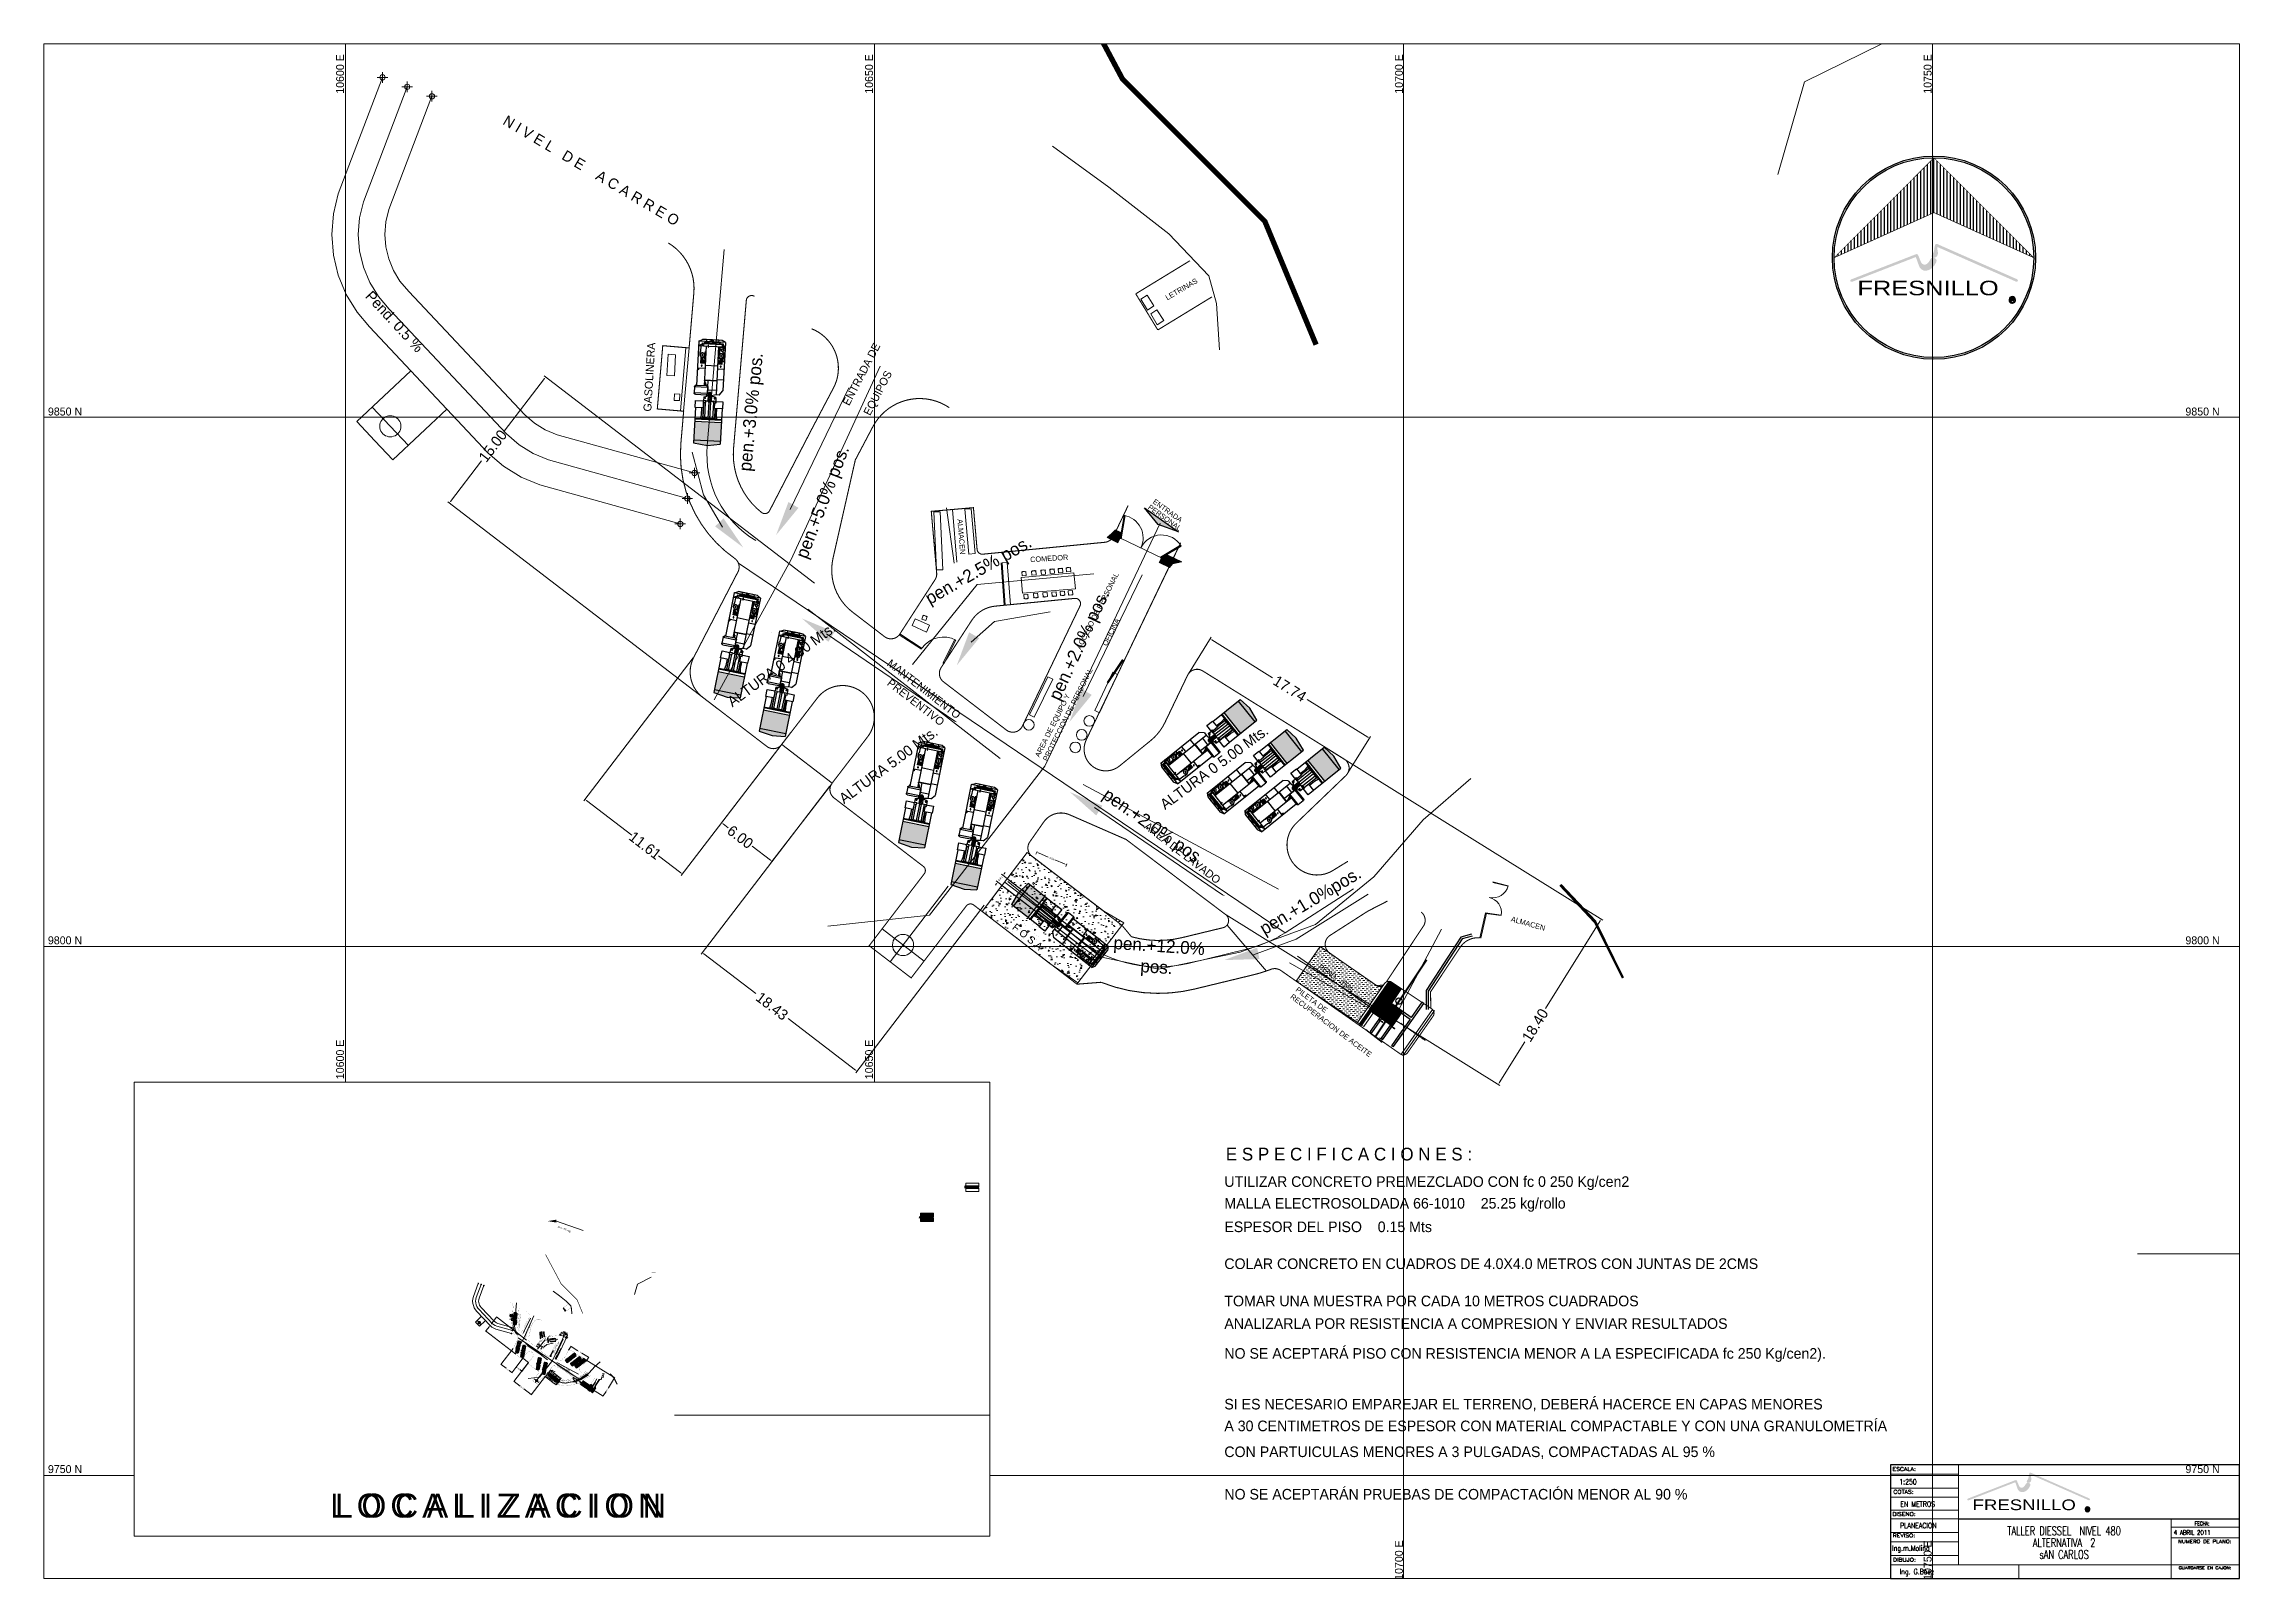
# Paper-space layout 'GRAL' of a CAD drawing. Extents: x 2.509 to 3.339, y 4.627 to 5.208.
# The model-space entities are those that its viewports show. They can reach past a viewport. Long polylines and large blocks are cut down to what shows.
import ezdxf
from ezdxf.enums import TextEntityAlignment as Align

# ---------------------------------------------------------------- set-up
doc = ezdxf.new("R2010")
doc.units = 0
doc.header["$MEASUREMENT"] = 0
doc.header["$PDMODE"] = 34
doc.header["$PDSIZE"] = 0.5
for name, pattern in [('ACAD_ISO03W100', [30, 12, -18]), ('CENTER', [2, 1.25, -0.25, 0.25, -0.25]), ('DASHED', [0.75, 0.5, -0.25]), ('DOT', [0.25, 0, -0.25])]:
    doc.linetypes.add(name, pattern=pattern)
for name, color, linetype in [('coortxt', 7, 'Continuous'), ('Layer 1', 7, 'Continuous'), ('MARGEN', 7, 'Continuous'), ('MTEXT', 7, 'Continuous'), ('PE', 1, 'Continuous'), ('PROY', 3, 'Continuous'), ('SCOOP3_5', 7, 'Continuous'), ('taller', 3, 'Continuous'), ('TXT_M', 7, 'Continuous')]:
    doc.layers.add(name, color=color, linetype=linetype)
doc.styles.add('CBF', font='')
doc.styles.add('ROMAND', font='romand', dxfattribs={"width": 0.7})
doc.styles.add('ROMANS', font='romans.shx', dxfattribs={"width": 1.65})
doc.styles.get('CBF').set_extended_font_data('Institucional')
doc.dimstyles.get("Standard").update_dxf_attribs({"dimtxt": 0.18, "dimasz": 0.18, "dimexe": 0.18, "dimexo": 0.0625, "dimgap": 0.09, "dimtad": 0, "dimtih": 1, "dimtoh": 1, "dimdec": 4, "dimzin": 0, "dimdsep": 46, "dimtxsty": 'Standard', "dimcen": 0.09, "dimclrd": 254, "dimclre": 254, "dimadec": 0, "dimazin": 0, "dimtfac": 1, "dimtdec": 4, "dimtofl": 0, "dimtmove": 0, "dimatfit": 3, "dimfxl": 0, "dimtolj": 1, "dimtzin": 0, "dimarcsym": 0})
pattern_1 = [(228.0127875, (0.72, 1), (-8, -9), [0.134536, -13.31908805]), (184.96974073, (0.63, 0.9), (12, 1), [0.230868, -22.85592476]), (132.5104471, (0.4, 0.88), (10, -11), [0.162788, -16.116032596]), (267.273689, (0.01, 0.63), (1, 20), [0.210238, -20.81355804]), (292.83365418, (0, 0.42), (-5, 12), [0.206155, -20.40937313]), (357.273689, (0.08, 0.23), (-20, 1), [0.210238, -20.81355804]), (37.69424047, (0.29, 0.22), (-13, -10), [0.278029, -27.52484855]), (72.25532837, (0.51, 0.39), (7, 22), [0.262488, -25.9863215]), (121.4295656, (0.59, 0.64), (-8, 13), [0.21095, -20.88407311]), (175.2363583, (0.48, 0.82), (11, -1), [0.240832, -11.80076258]), (222.3974378, (0.24, 0.84), (-12, -11), [0.311448, -30.833375005]), (138.8140748, (1, 0.62), (-7, 6), [0.106301, -10.52384481]), (171.4692344, (0.92, 0.69), (13, -2), [0.202237, -20.021511416]), (225, (0.72, 0.72), (-1e-16, -1), [0.141421, -1.27279256]), (203.1985905, (0.65, 0.84), (5, 2), [0.076158, -7.539615106]), (291.8014095, (0.58, 0.81), (-1, 3), [0.107703, -5.27746181]), (30.9637565, (0.62, 0.71), (3, 2), [0.174929, -5.656022895]), (161.5650512, (0.77, 0.8), (2, -1), [0.126491, -3.03578666]), (16.38954033, (0, 0.81), (10, 3), [0.1772, -17.54284515]), (70.34617594, (0.17, 0.86), (-4, -11), [0.148661, -14.71740775]), (293.1985905, (0.77, 1), (-2, 5), [0.152315, -7.463458106]), (343.61045967, (0.83, 0.86), (-10, 3), [0.1772, -17.54284515]), (339.4439548, (0, 0.19), (-5, 2), [0.17088, -8.373123745]), (294.77514057, (0.16, 0.13), (-5, 11), [0.143178, -14.17464306]), (66.8014095, (0.78, 0), (2, 5), [0.152315, -7.463458106]), (17.35402464, (0.84, 0.14), (-13, -4), [0.167631, -16.595423614]), (69.4439548, (0.29, 0), (-2, -5), [0.08544, -8.458563745]), (101.3099325, (0.72, 0), (-1, 4), [0.05099, -5.048029514]), (165.9637565, (0.71, 0.05), (3, -1), [0.206155, -3.916950626]), (186.00900596, (0.51, 0.1), (10, 1), [0.19105, -18.913923175]), (303.6900675, (0.62, 0.62), (-1, 2), [0.144222, -3.461329275]), (353.1572266, (0.7, 0.5), (17, -2), [0.251794, -24.927562624]), (60.9453959, (0.95, 0.47), (-4, -7), [0.102956, -10.19267414]), (90, (1, 0.56), (-1, 1), [0.06, -0.94]), (120.25643716, (0.49, 0.13), (4, -7), [0.138924, -13.75351999]), (48.0127875, (0.42, 0.25), (8, 9), [0.269072, -13.18455205]), (0, (0.6, 0.45), (1, 1), [0.26, -0.74]), (325.30484647, (0.86, 0.45), (10, -7), [0.158114, -15.6532743]), (254.0546041, (0.99, 0.36), (-1, -4), [0.145602, -7.13450789]), (207.64597536, (0.95, 0.22), (-19, -10), [0.237065, -23.46947418]), (175.42607874, (0.74, 0.11), (-13, 1), [0.250799, -24.82907341])]

psp = doc.layouts.new('GRAL')

# ---------------------------------------------------------------- texts
at = {"layer": 'coortxt', "color": 8, "linetype": 'Continuous', "lineweight": 0}
psp.add_text('N I V E L   D E    A C A R R E O ', height=0.004, rotation=329.36771, dxfattribs=at).set_placement((2.68194, 5.17741))
for p in [(2.61702, 4.65068), (2.61881, 4.65068)]:
    psp.add_text('L O C A L I Z A C I O N ', height=0.009, dxfattribs=at).set_placement(p)
at = {"layer": 'taller', "color": 0, "linetype": 'Continuous', "lineweight": 0}
for s, height, rotation, p in [('10600 E', 0.003, 90, (2.62223, 5.18875)), ('10650 E', 0.003, 90, (2.82221, 5.18875)), ('10700 E', 0.003, 90, (3.02253, 5.18875)), ('10750 E', 0.003, 90, (3.22242, 5.18875)), ('LETRINAS', 0.002, 30.29629, (2.93348, 5.11063)), ('GASOLINERA', 0.003, 86.64529, (2.73838, 5.06859)), ('ENTRADA DE ', 0.003, 62.50983, (2.81318, 5.0706)), ('EQUIPOS', 0.003, 62.50983, (2.82109, 5.06687)), ('ALMACEN', 0.002, 274.74256, (2.85409, 5.02792)), ('COMEDOR', 0.002, 3.64824, (2.88169, 5.01171)), ('ACCESO DE PERSONAL', 0.002, 63.05087, (2.90072, 4.97856)), ('OFICINA', 0.002, 63.05087, (2.91059, 4.97987)), (' MANTENIMIENTO ', 0.003, 322.25954, (2.82637, 4.97357)), ('PREVENTIVO ', 0.003, 322.25954, (2.82726, 4.96548)), ('AREA DE LAVADO', 0.003, 322.25954, (2.92447, 4.91136)), ('ALMACEN', 0.002, 344.39253, (3.06318, 4.876)), ('PILETA DE ', 0.002, 323.11466, (2.98177, 4.84978)), ('RECUPERACION DE ACEITE', 0.002, 323.11466, (2.97977, 4.84711)), ('10600 E', 0.003, 90, (2.62223, 4.81633)), ('10650 E', 0.003, 90, (2.82221, 4.81633)), ('10700 E', 0.003, 90, (3.02253, 4.62711)), ('10750 E', 0.003, 90, (3.22242, 4.62711))]:
    psp.add_text(s, height=height, rotation=rotation, dxfattribs=at).set_placement(p)
at = {"layer": 'taller', "color": 7, "linetype": 'Continuous', "lineweight": 0, "ltscale": 0.5}
psp.add_text('Pend. 0.5 %%%', height=0.004, rotation=312.75784, dxfattribs=at).set_placement((2.62999, 5.11201))
at = {"layer": 'taller', "color": 0, "linetype": 'Continuous', "lineweight": 0}
for s, p in [('9850 N', (2.51029, 5.06716)), ('9850 N', (3.31837, 5.06716)), ('9800 N', (2.51029, 4.86731)), ('9800 N', (3.31837, 4.86731)), ('9750 N', (2.51029, 4.66747)), ('9750 N', (3.31837, 4.66747))]:
    psp.add_text(s, height=0.003, dxfattribs=at).set_placement(p)
at = {"layer": 'taller', "color": 7, "linetype": 'Continuous', "lineweight": 0}
for s, p in [('ALTURA 0 4.00 Mts.', (2.76905, 4.95679)), ('ALTURA 0 5.00 Mts.', (2.93263, 4.91801)), ('ALTURA 5.00 Mts.', (2.81127, 4.92018))]:
    psp.add_text(s, height=0.004, rotation=36.46607, dxfattribs=at).set_placement(p)
at = {"layer": 'taller', "color": 0, "linetype": 'DOT', "lineweight": 0}
for s, p in [('PROTECCION DE PERSONAL', (2.8881, 4.93633)), ('AREA DE EQUIPO Y', (2.88511, 4.93782))]:
    psp.add_text(s, height=0.002, rotation=63.56095, dxfattribs=at).set_placement(p)
at = {"layer": 'taller', "color": 7, "linetype": 'Continuous', "lineweight": 0}
for s, height, p in [('E S P E C I F I C A C I O N E S :', 0.0048, (2.95559, 4.78562)), ('UTILIZAR CONCRETO PREMEZCLADO CON fc 0 250 Kg/cen2', 0.004, (2.95504, 4.77563)), ('MALLA ELECTROSOLDADA 66-1010    25.25 kg/rollo', 0.004, (2.95504, 4.76743)), ('ESPESOR DEL PISO    0.15 Mts', 0.004, (2.95504, 4.75854)), ('COLAR CONCRETO EN CUADROS DE 4.0X4.0 METROS CON JUNTAS DE 2CMS ', 0.004, (2.95504, 4.74459)), ('TOMAR UNA MUESTRA POR CADA 10 METROS CUADRADOS ', 0.004, (2.95504, 4.73052)), ('ANALIZARLA POR RESISTENCIA A COMPRESION Y ENVIAR RESULTADOS', 0.004, (2.95504, 4.72197)), ('NO SE ACEPTARÁ PISO CON RESISTENCIA MENOR A LA ESPECIFICADA fc 250 Kg/cen2).', 0.004, (2.95504, 4.71069)), ('SI ES NECESARIO EMPAREJAR EL TERRENO, DEBERÁ HACERCE EN CAPAS MENORES  ', 0.004, (2.95504, 4.69152)), ('A 30 CENTIMETROS DE ESPESOR CON MATERIAL COMPACTABLE Y CON UNA GRANULOMETRÍA  ', 0.004, (2.95504, 4.6833)), ('CON PARTUICULAS MENORES A 3 PULGADAS, COMPACTADAS AL 95 %%%', 0.004, (2.95504, 4.67352)), ('NO SE ACEPTARÁN PRUEBAS DE COMPACTACIÓN MENOR AL 90 %%%', 0.004, (2.95504, 4.65748))]:
    psp.add_text(s, height=height, dxfattribs=at).set_placement(p)

msp = doc.modelspace()

# ---------------------------------------------------------------- texts
for s, height, rotation, p in [('PERSONAL', 0.49, 324.16978, (10675.804, 9841.379, 257.457)), ('ENTRADA', 0.49, 324.16978, (10676.259, 9841.906, 257.457)), ('F O S A', 0.7, 320.79421, (10662.965, 9801.683))]:
    msp.add_text(s, height=height, rotation=rotation).set_placement(p)
at = {"color": 7, "linetype": 'Continuous', "lineweight": 0, "insert": (10671.166, 9930.886), "char_height": 1.45228, "width": 17.00448, "attachment_point": 1, "rotation": 338.56013}
msp.add_mtext('pen.-7% neg.', dxfattribs=at)
at = {"layer": 'PROY', "color": 7, "linetype": 'Continuous'}
msp.add_text('PEND. -15%', height=0.5, rotation=324.65808, dxfattribs=at).set_placement((10691.901, 9797.962))
at = {"layer": 'taller', "color": 0, "linetype": 'Continuous', "lineweight": 0, "attachment_point": 1}
for s, insert, char_height, width, rotation in [('pen.+3.0% pos.', (10637.15, 9844.954), 1.20463, 17.72828, 84.28664), ('pen.+5.0% pos.', (10642.496, 9836.961), 1.20463, 17.72828, 69.03863), ('pen.+2.5% pos.', (10654.641, 9833.3), 1.20463, 17.72828, 29.76302), ('pen.+2.0% pos.', (10666.406, 9823.627), 1.20463, 17.72828, 65.07835), ('pen.+2.0% pos.', (10672.16, 9815.043), 1.20463, 17.72828, 324.99291), ('pen.+1.0%pos.', (10686.252, 9802.075), 1.20463, 14.74331, 30.77389), ('pen.+12.0%\\P      pos.', (10672.642, 9800.951), 1.2046, 14.74331, 356.15971)]:
    msp.add_mtext(s, dxfattribs=dict(at, insert=insert, char_height=char_height, width=width, rotation=rotation))

# ---------------------------------------------------------------- blocks, each defined once
blk = doc.blocks.new('*X3')
at = {"color": 0, "linetype": 'Continuous'}
for p, q in [((14949, 10352.96, -55.42), (14949, 10356.55, -55.42)), ((14949.25, 10353.07, -55.42), (14949.25, 10356.8, -55.42)), ((14949.5, 10353.19, -55.42), (14949.5, 10357.05, -55.42)), ((14949.75, 10353.3, -55.42), (14949.75, 10357.3, -55.42)), ((14950, 10353.41, -55.42), (14950, 10357.55, -55.42)), ((14950.25, 10353.3, -55.42), (14950.25, 10357.3, -55.42)), ((14950.5, 10353.19, -55.42), (14950.5, 10357.05, -55.42)), ((14950.75, 10353.07, -55.42), (14950.75, 10356.8, -55.42)), ((14951, 10352.96, -55.42), (14951, 10356.55, -55.42)), ((14947.5, 10352.28, -55.42), (14947.5, 10355.05, -55.42)), ((14947.75, 10352.4, -55.42), (14947.75, 10355.3, -55.42)), ((14948, 10352.51, -55.42), (14948, 10355.55, -55.42)), ((14948.25, 10352.62, -55.42), (14948.25, 10355.8, -55.42)), ((14948.5, 10352.74, -55.42), (14948.5, 10356.05, -55.42)), ((14948.75, 10352.85, -55.42), (14948.75, 10356.3, -55.42)), ((14951.25, 10352.85, -55.42), (14951.25, 10356.3, -55.42)), ((14951.5, 10352.74, -55.42), (14951.5, 10356.05, -55.42)), ((14951.75, 10352.62, -55.42), (14951.75, 10355.8, -55.42)), ((14952, 10352.51, -55.42), (14952, 10355.55, -55.42)), ((14952.25, 10352.4, -55.42), (14952.25, 10355.3, -55.42)), ((14952.5, 10352.28, -55.42), (14952.5, 10355.05, -55.42)), ((14945.75, 10351.49, -55.42), (14945.75, 10353.3, -55.42)), ((14946, 10351.61, -55.42), (14946, 10353.55, -55.42)), ((14946.25, 10351.72, -55.42), (14946.25, 10353.8, -55.42)), ((14946.5, 10351.83, -55.42), (14946.5, 10354.05, -55.42)), ((14946.75, 10351.94, -55.42), (14946.75, 10354.3, -55.42)), ((14947, 10352.06, -55.42), (14947, 10354.55, -55.42)), ((14947.25, 10352.17, -55.42), (14947.25, 10354.8, -55.42)), ((14952.75, 10352.17, -55.42), (14952.75, 10354.8, -55.42)), ((14953, 10352.06, -55.42), (14953, 10354.55, -55.42)), ((14953.25, 10351.94, -55.42), (14953.25, 10354.3, -55.42)), ((14953.5, 10351.83, -55.42), (14953.5, 10354.05, -55.42)), ((14953.75, 10351.72, -55.42), (14953.75, 10353.8, -55.42)), ((14954, 10351.61, -55.42), (14954, 10353.55, -55.42)), ((14954.25, 10351.49, -55.42), (14954.25, 10353.3, -55.42)), ((14944.25, 10350.81, -55.42), (14944.25, 10351.8, -55.42)), ((14944.5, 10350.93, -55.42), (14944.5, 10352.05, -55.42)), ((14944.75, 10351.04, -55.42), (14944.75, 10352.3, -55.42)), ((14945, 10351.15, -55.42), (14945, 10352.55, -55.42)), ((14945.25, 10351.27, -55.42), (14945.25, 10352.8, -55.42)), ((14945.5, 10351.38, -55.42), (14945.5, 10353.05, -55.42)), ((14954.5, 10351.38, -55.42), (14954.5, 10353.05, -55.42)), ((14954.75, 10351.27, -55.42), (14954.75, 10352.8, -55.42)), ((14955, 10351.15, -55.42), (14955, 10352.55, -55.42)), ((14955.25, 10351.04, -55.42), (14955.25, 10352.3, -55.42)), ((14955.5, 10350.93, -55.42), (14955.5, 10352.05, -55.42)), ((14955.75, 10350.81, -55.42), (14955.75, 10351.8, -55.42)), ((14942.5, 10350.02, -55.42), (14942.5, 10350.05, -55.42)), ((14942.75, 10350.14, -55.42), (14942.75, 10350.3, -55.42)), ((14943, 10350.25, -55.42), (14943, 10350.55, -55.42)), ((14943.25, 10350.36, -55.42), (14943.25, 10350.8, -55.42)), ((14943.5, 10350.48, -55.42), (14943.5, 10351.05, -55.42)), ((14943.75, 10350.59, -55.42), (14943.75, 10351.3, -55.42)), ((14944, 10350.7, -55.42), (14944, 10351.55, -55.42)), ((14956, 10350.7, -55.42), (14956, 10351.55, -55.42)), ((14956.25, 10350.59, -55.42), (14956.25, 10351.3, -55.42)), ((14956.5, 10350.48, -55.42), (14956.5, 10351.05, -55.42)), ((14956.75, 10350.36, -55.42), (14956.75, 10350.8, -55.42)), ((14957, 10350.25, -55.42), (14957, 10350.55, -55.42)), ((14957.25, 10350.14, -55.42), (14957.25, 10350.3, -55.42)), ((14957.5, 10350.02, -55.42), (14957.5, 10350.05, -55.42))]:
    blk.add_line(p, q, dxfattribs=at)
blk = doc.blocks.new('NORTE')
at = {"linetype": 'Continuous', "lineweight": 0}
h = blk.add_hatch(color=1, dxfattribs=at)
edge = h.paths.add_edge_path()
edge.add_spline(control_points=[(12393.74, 9698.36), (12393.74, 9698.36), (12398.63, 9700.26), (12398.63, 9700.26), (12398.63, 9700.26), (12398.72, 9700.29), (12398.79, 9700.27), (12398.82, 9700.15), (12398.82, 9700.15), (12398.89, 9699.99), (12398.95, 9699.83), (12399.02, 9699.66), (12399.02, 9699.66), (12399.2, 9699.33), (12399.54, 9699.46), (12399.72, 9699.87), (12399.72, 9699.87), (12399.76, 9699.96), (12399.84, 9700), (12399.93, 9699.99), (12399.93, 9699.99), (12399.83, 9700.01), (12399.77, 9700.09), (12399.87, 9700.26), (12399.87, 9700.26), (12400.08, 9700.49), (12399.99, 9700.74), (12400.1, 9700.99), (12400.1, 9700.99), (12400.1, 9700.99), (12400.1, 9700.99), (12400.1, 9700.99), (12400.1, 9700.99), (12400.12, 9701.04), (12400.18, 9701.06), (12400.23, 9701.04), (12400.23, 9701.04), (12400.23, 9701.04), (12406.29, 9698.37), (12406.29, 9698.37), (12406.29, 9698.37), (12406.34, 9698.35), (12406.36, 9698.29), (12406.34, 9698.24), (12406.34, 9698.24), (12406.34, 9698.24), (12406.34, 9698.24), (12406.34, 9698.24), (12406.34, 9698.24), (12406.32, 9698.19), (12406.26, 9698.17), (12406.21, 9698.19), (12406.21, 9698.19), (12406.21, 9698.19), (12400.28, 9700.8), (12400.28, 9700.8), (12400.28, 9700.8), (12400.28, 9700.8), (12400.25, 9700.82), (12400.25, 9700.82), (12400.25, 9700.82), (12400.2, 9700.59), (12400.4, 9700.4), (12400.24, 9700.13), (12400.24, 9700.13), (12400.2, 9700.05), (12400.07, 9699.99), (12399.97, 9699.99), (12399.97, 9699.99), (12400.12, 9699.97), (12400.26, 9699.85), (12400.17, 9699.66), (12400.17, 9699.66), (12399.82, 9698.88), (12399, 9698.8), (12398.84, 9699.46), (12398.84, 9699.46), (12398.77, 9699.64), (12398.7, 9699.86), (12398.63, 9700.05), (12398.63, 9700.05), (12398.63, 9700.05), (12393.81, 9698.18), (12393.81, 9698.18), (12393.81, 9698.18), (12393.76, 9698.16), (12393.7, 9698.18), (12393.68, 9698.23), (12393.68, 9698.23), (12393.68, 9698.23), (12393.68, 9698.23), (12393.68, 9698.23), (12393.68, 9698.23), (12393.66, 9698.28), (12393.69, 9698.34), (12393.74, 9698.36)], knot_values=[0, 0, 0, 0, 0.041667, 0.041667, 0.041667, 0.041667, 0.083333, 0.083333, 0.083333, 0.083333, 0.125, 0.125, 0.125, 0.125, 0.166667, 0.166667, 0.166667, 0.166667, 0.208333, 0.208333, 0.208333, 0.208333, 0.25, 0.25, 0.25, 0.25, 0.291667, 0.291667, 0.291667, 0.291667, 0.333333, 0.333333, 0.333333, 0.333333, 0.375, 0.375, 0.375, 0.375, 0.416667, 0.416667, 0.416667, 0.416667, 0.458333, 0.458333, 0.458333, 0.458333, 0.5, 0.5, 0.5, 0.5, 0.541667, 0.541667, 0.541667, 0.541667, 0.583333, 0.583333, 0.583333, 0.583333, 0.625, 0.625, 0.625, 0.625, 0.666667, 0.666667, 0.666667, 0.666667, 0.708333, 0.708333, 0.708333, 0.708333, 0.75, 0.75, 0.75, 0.75, 0.791667, 0.791667, 0.791667, 0.791667, 0.833333, 0.833333, 0.833333, 0.833333, 0.875, 0.875, 0.875, 0.875, 0.916667, 0.916667, 0.916667, 0.916667, 0.958333, 0.958333, 0.958333, 0.958333, 1, 1, 1, 1], degree=3, periodic=0)
at = {"const_width": 0.05}
blk.add_lwpolyline([(12392.45, 9700), (12400, 9707.55), (12407.55, 9700), (12400, 9703.41)], close=True, dxfattribs=at)
for radius in [7.68, 7.55]:
    blk.add_circle((12400, 9700), radius)
at = {"layer": 'Layer 1'}
for points, knots in [([(12405.93, 9697.06), (12406.06, 9697.06), (12406.17, 9696.95), (12406.17, 9696.81), (12406.17, 9696.81), (12406.17, 9696.68), (12406.06, 9696.57), (12405.93, 9696.57), (12405.93, 9696.57), (12405.79, 9696.57), (12405.68, 9696.68), (12405.68, 9696.81), (12405.68, 9696.81), (12405.68, 9696.95), (12405.79, 9697.06), (12405.93, 9697.06)], [0, 0, 0, 0, 0.25, 0.25, 0.25, 0.375, 0.5, 0.5, 0.5, 0.625, 0.75, 0.75, 0.75, 0.875, 1, 1, 1, 1]), ([(12405.93, 9697.02), (12406.04, 9697.02), (12406.13, 9696.93), (12406.13, 9696.81), (12406.13, 9696.81), (12406.13, 9696.7), (12406.04, 9696.61), (12405.93, 9696.61), (12405.93, 9696.61), (12405.81, 9696.61), (12405.72, 9696.7), (12405.72, 9696.81), (12405.72, 9696.81), (12405.72, 9696.93), (12405.81, 9697.02), (12405.93, 9697.02)], [0, 0, 0, 0, 0.25, 0.25, 0.25, 0.375, 0.5, 0.5, 0.5, 0.625, 0.75, 0.75, 0.75, 0.875, 1, 1, 1, 1]), ([(12405.99, 9696.81), (12406.01, 9696.81), (12406.03, 9696.82), (12406.04, 9696.83), (12406.04, 9696.83), (12406.05, 9696.85), (12406.05, 9696.86), (12406.05, 9696.88), (12406.05, 9696.88), (12406.05, 9696.9), (12406.05, 9696.91), (12406.04, 9696.92), (12406.04, 9696.92), (12406.04, 9696.94), (12406.03, 9696.94), (12406.01, 9696.95), (12406.01, 9696.95), (12406, 9696.95), (12405.98, 9696.96), (12405.96, 9696.96), (12405.96, 9696.96), (12405.96, 9696.96), (12405.83, 9696.96), (12405.83, 9696.96), (12405.83, 9696.96), (12405.83, 9696.96), (12405.83, 9696.68), (12405.83, 9696.68), (12405.83, 9696.68), (12405.83, 9696.68), (12405.87, 9696.68), (12405.87, 9696.68), (12405.87, 9696.68), (12405.87, 9696.68), (12405.87, 9696.8), (12405.87, 9696.8), (12405.87, 9696.8), (12405.87, 9696.8), (12405.95, 9696.8), (12405.95, 9696.8), (12405.95, 9696.8), (12405.95, 9696.8), (12406.03, 9696.68), (12406.03, 9696.68), (12406.03, 9696.68), (12406.03, 9696.68), (12406.08, 9696.68), (12406.08, 9696.68), (12406.08, 9696.68), (12406.08, 9696.68), (12405.99, 9696.81), (12405.99, 9696.81)], [0, 0, 0, 0, 0.076923, 0.076923, 0.076923, 0.115385, 0.153846, 0.153846, 0.153846, 0.192308, 0.230769, 0.230769, 0.230769, 0.269231, 0.307692, 0.307692, 0.307692, 0.346154, 0.384615, 0.384615, 0.384615, 0.423077, 0.461538, 0.461538, 0.461538, 0.5, 0.538462, 0.538462, 0.538462, 0.576923, 0.615385, 0.615385, 0.615385, 0.653846, 0.692308, 0.692308, 0.692308, 0.730769, 0.769231, 0.769231, 0.769231, 0.807692, 0.846154, 0.846154, 0.846154, 0.884615, 0.923077, 0.923077, 0.923077, 0.961538, 1, 1, 1, 1]), ([(12405.87, 9696.83), (12405.87, 9696.83), (12405.95, 9696.83), (12405.95, 9696.83), (12405.95, 9696.83), (12405.97, 9696.83), (12405.98, 9696.84), (12405.99, 9696.84), (12405.99, 9696.84), (12406, 9696.84), (12406, 9696.85), (12406.01, 9696.86), (12406.01, 9696.86), (12406.01, 9696.86), (12406.02, 9696.87), (12406.02, 9696.88), (12406.02, 9696.88), (12406.02, 9696.89), (12406.01, 9696.91), (12406, 9696.91), (12406, 9696.91), (12405.99, 9696.92), (12405.98, 9696.93), (12405.96, 9696.93), (12405.96, 9696.93), (12405.96, 9696.93), (12405.87, 9696.93), (12405.87, 9696.93), (12405.87, 9696.93), (12405.87, 9696.93), (12405.87, 9696.83), (12405.87, 9696.83)], [0, 0, 0, 0, 0.125, 0.125, 0.125, 0.1875, 0.25, 0.25, 0.25, 0.3125, 0.375, 0.375, 0.375, 0.4375, 0.5, 0.5, 0.5, 0.5625, 0.625, 0.625, 0.625, 0.6875, 0.75, 0.75, 0.75, 0.8125, 0.875, 0.875, 0.875, 0.9375, 1, 1, 1, 1])]:
    blk.add_open_spline(points, degree=3, knots=knots, dxfattribs=at)
at = {"linetype": 'Continuous'}
blk.add_blockref('*X3', (-2550, -650), dxfattribs=at)
at = {"layer": 'TXT_M', "style": 'CBF', "width": 1.305595}
blk.add_text('FRESNILLO ', height=1.101, rotation=360, dxfattribs=at).set_placement((12394.21, 9697.16))
blk = doc.blocks.new('Mar1aB')
at = {"layer": 'PE', "linetype": 'Continuous', "lineweight": 0}
h = blk.add_hatch(color=1, dxfattribs=at)
edge = h.paths.add_edge_path()
edge.add_spline(control_points=[(404.43, 29.86), (404.43, 29.86), (422.33, 36.82), (422.33, 36.82), (422.33, 36.82), (422.66, 36.94), (422.91, 36.85), (423.02, 36.42), (423.02, 36.42), (423.26, 35.83), (423.5, 35.23), (423.74, 34.64), (423.74, 34.64), (424.39, 33.44), (425.65, 33.89), (426.3, 35.39), (426.3, 35.39), (426.44, 35.71), (426.75, 35.85), (427.08, 35.85), (427.08, 35.85), (426.71, 35.9), (426.49, 36.18), (426.86, 36.8), (426.86, 36.8), (427.63, 37.65), (427.28, 38.56), (427.69, 39.48), (427.69, 39.48), (427.69, 39.48), (427.69, 39.48), (427.69, 39.48), (427.69, 39.48), (427.77, 39.66), (427.98, 39.74), (428.16, 39.66), (428.16, 39.66), (428.16, 39.66), (450.33, 29.91), (450.33, 29.91), (450.33, 29.91), (450.51, 29.83), (450.59, 29.62), (450.51, 29.44), (450.51, 29.44), (450.51, 29.44), (450.51, 29.44), (450.51, 29.44), (450.51, 29.44), (450.43, 29.27), (450.22, 29.19), (450.04, 29.26), (450.04, 29.26), (450.04, 29.26), (428.36, 38.81), (428.36, 38.81), (428.36, 38.81), (428.36, 38.81), (428.25, 38.86), (428.25, 38.86), (428.25, 38.86), (428.04, 38.01), (428.8, 37.32), (428.19, 36.35), (428.19, 36.35), (428.08, 36.04), (427.6, 35.83), (427.21, 35.84), (427.21, 35.84), (427.77, 35.77), (428.28, 35.3), (427.93, 34.64), (427.93, 34.64), (426.67, 31.78), (423.67, 31.48), (423.07, 33.89), (423.07, 33.89), (422.84, 34.54), (422.56, 35.37), (422.33, 36.03), (422.33, 36.03), (422.33, 36.03), (404.69, 29.21), (404.69, 29.21), (404.69, 29.21), (404.51, 29.14), (404.3, 29.22), (404.23, 29.4), (404.23, 29.4), (404.23, 29.4), (404.23, 29.4), (404.23, 29.4), (404.23, 29.4), (404.15, 29.58), (404.24, 29.79), (404.43, 29.86)], knot_values=[0, 0, 0, 0, 0.041667, 0.041667, 0.041667, 0.041667, 0.083333, 0.083333, 0.083333, 0.083333, 0.125, 0.125, 0.125, 0.125, 0.166667, 0.166667, 0.166667, 0.166667, 0.208333, 0.208333, 0.208333, 0.208333, 0.25, 0.25, 0.25, 0.25, 0.291667, 0.291667, 0.291667, 0.291667, 0.333333, 0.333333, 0.333333, 0.333333, 0.375, 0.375, 0.375, 0.375, 0.416667, 0.416667, 0.416667, 0.416667, 0.458333, 0.458333, 0.458333, 0.458333, 0.5, 0.5, 0.5, 0.5, 0.541667, 0.541667, 0.541667, 0.541667, 0.583333, 0.583333, 0.583333, 0.583333, 0.625, 0.625, 0.625, 0.625, 0.666667, 0.666667, 0.666667, 0.666667, 0.708333, 0.708333, 0.708333, 0.708333, 0.75, 0.75, 0.75, 0.75, 0.791667, 0.791667, 0.791667, 0.791667, 0.833333, 0.833333, 0.833333, 0.833333, 0.875, 0.875, 0.875, 0.875, 0.916667, 0.916667, 0.916667, 0.916667, 0.958333, 0.958333, 0.958333, 0.958333, 1, 1, 1, 1], degree=3, periodic=0)
at = {"layer": 'Layer 1'}
for points, knots in [([(449.65, 26.69), (450.14, 26.69), (450.54, 26.29), (450.54, 25.8), (450.54, 25.8), (450.54, 25.31), (450.14, 24.91), (449.65, 24.91), (449.65, 24.91), (449.16, 24.91), (448.76, 25.31), (448.76, 25.8), (448.76, 25.8), (448.76, 26.29), (449.16, 26.69), (449.65, 26.69)], [0, 0, 0, 0, 0.25, 0.25, 0.25, 0.375, 0.5, 0.5, 0.5, 0.625, 0.75, 0.75, 0.75, 0.875, 1, 1, 1, 1]), ([(449.65, 26.55), (450.06, 26.55), (450.4, 26.21), (450.4, 25.8), (450.4, 25.8), (450.4, 25.39), (450.06, 25.05), (449.65, 25.05), (449.65, 25.05), (449.23, 25.05), (448.9, 25.39), (448.9, 25.8), (448.9, 25.8), (448.9, 26.21), (449.23, 26.55), (449.65, 26.55)], [0, 0, 0, 0, 0.25, 0.25, 0.25, 0.375, 0.5, 0.5, 0.5, 0.625, 0.75, 0.75, 0.75, 0.875, 1, 1, 1, 1]), ([(449.89, 25.79), (449.96, 25.81), (450.01, 25.83), (450.05, 25.87), (450.05, 25.87), (450.09, 25.92), (450.11, 25.98), (450.11, 26.05), (450.11, 26.05), (450.11, 26.11), (450.1, 26.16), (450.07, 26.21), (450.07, 26.21), (450.04, 26.25), (450.01, 26.28), (449.96, 26.3), (449.96, 26.3), (449.91, 26.32), (449.84, 26.33), (449.75, 26.33), (449.75, 26.33), (449.75, 26.33), (449.31, 26.33), (449.31, 26.33), (449.31, 26.33), (449.31, 26.33), (449.31, 25.32), (449.31, 25.32), (449.31, 25.32), (449.31, 25.32), (449.44, 25.32), (449.44, 25.32), (449.44, 25.32), (449.44, 25.32), (449.44, 25.77), (449.44, 25.77), (449.44, 25.77), (449.44, 25.77), (449.74, 25.77), (449.74, 25.77), (449.74, 25.77), (449.74, 25.77), (450.03, 25.32), (450.03, 25.32), (450.03, 25.32), (450.03, 25.32), (450.2, 25.32), (450.2, 25.32), (450.2, 25.32), (450.2, 25.32), (449.89, 25.79), (449.89, 25.79)], [0, 0, 0, 0, 0.076923, 0.076923, 0.076923, 0.115385, 0.153846, 0.153846, 0.153846, 0.192308, 0.230769, 0.230769, 0.230769, 0.269231, 0.307692, 0.307692, 0.307692, 0.346154, 0.384615, 0.384615, 0.384615, 0.423077, 0.461538, 0.461538, 0.461538, 0.5, 0.538462, 0.538462, 0.538462, 0.576923, 0.615385, 0.615385, 0.615385, 0.653846, 0.692308, 0.692308, 0.692308, 0.730769, 0.769231, 0.769231, 0.769231, 0.807692, 0.846154, 0.846154, 0.846154, 0.884615, 0.923077, 0.923077, 0.923077, 0.961538, 1, 1, 1, 1]), ([(449.44, 25.88), (449.44, 25.88), (449.73, 25.88), (449.73, 25.88), (449.73, 25.88), (449.79, 25.88), (449.84, 25.89), (449.87, 25.9), (449.87, 25.9), (449.91, 25.91), (449.93, 25.93), (449.95, 25.96), (449.95, 25.96), (449.97, 25.99), (449.98, 26.02), (449.98, 26.05), (449.98, 26.05), (449.98, 26.1), (449.96, 26.14), (449.92, 26.17), (449.92, 26.17), (449.89, 26.2), (449.84, 26.22), (449.76, 26.22), (449.76, 26.22), (449.76, 26.22), (449.44, 26.22), (449.44, 26.22), (449.44, 26.22), (449.44, 26.22), (449.44, 25.88), (449.44, 25.88)], [0, 0, 0, 0, 0.125, 0.125, 0.125, 0.1875, 0.25, 0.25, 0.25, 0.3125, 0.375, 0.375, 0.375, 0.4375, 0.5, 0.5, 0.5, 0.5625, 0.625, 0.625, 0.625, 0.6875, 0.75, 0.75, 0.75, 0.8125, 0.875, 0.875, 0.875, 0.9375, 1, 1, 1, 1])]:
    blk.add_open_spline(points, degree=3, knots=knots, dxfattribs=at)
at = {"layer": 'MARGEN', "lineweight": 0}
for points in [[(375.15, 39.04), (400.92, 39.04)], [(375.15, 33.86), (400.92, 33.86)], [(375.15, 30.34), (400.92, 30.34)], [(375.15, 25.53), (400.92, 25.53)], [(375.15, 22.19), (400.92, 22.19)], [(375.15, 17.01), (400.92, 17.01)], [(481.29, 19.04), (506.78, 19.04)], [(375.15, 13.49), (400.92, 13.49)], [(375.15, 8.31), (400.92, 8.31)], [(481.29, 15.09), (506.78, 15.09)], [(375.15, 4.79), (481.29, 4.79)], [(481.29, 4.79), (506.78, 4.79)]]:
    blk.add_lwpolyline(points, dxfattribs=at)
at = {"layer": 'TXT_M', "lineweight": 0}
for points, const_width in [([(507.06, 42.56), (375.15, 42.56), (375.15, -0.4)], 0.25), ([(507.06, 22.19), (400.92, 22.19)], 0.5)]:
    blk.add_lwpolyline(points, dxfattribs=dict(at, const_width=const_width))
at = {"layer": 'TXT_M'}
blk.add_lwpolyline([(375.15, -0.4), (507.06, -0.4), (507.06, 42.56), (375.15, 42.56)], close=True, dxfattribs=at)
at = {"layer": 'TXT_M', "lineweight": 0}
for points in [[(400.92, 42.56), (400.92, 4.79)], [(481.29, 22.19), (481.29, -0.4)], [(423.73, 4.79), (423.73, -0.4)]]:
    blk.add_lwpolyline(points, dxfattribs=at)
at = {"layer": 'MARGEN', "lineweight": 0, "style": 'ROMAND', "width": 0.7, "flags": 4}
for tag, height, p in [('TITULO', 3.25, (440.78, 16.03)), ('TITULO', 3.25, (440.78, 11.57)), ('TITULO', 3.25, (440.78, 7.09)), ('NUMERO', 5.58, (494.21, 5.96)), ('CAJON', 2.23, (494.67, 0.4))]:
    blk.add_attdef(tag, text='', height=height, dxfattribs=at).set_placement(p, align=Align.CENTER)
at = {"layer": 'MTEXT', "lineweight": 0, "style": 'ROMAND', "width": 0.7, "flags": 4}
for tag, p, height in [('ESCALA', (378.48, 35.23), 2), ('DISENO', (378.77, 18.64), 2), ('FECHA', (482.25, 16.15), 1.75), ('REVISO', (375.79, 10.12), 2), ('ARCHIVO', (425.49, 0.73), 2)]:
    blk.add_attdef(tag, p, '', height=height, dxfattribs=at)
at = {"layer": 'MTEXT', "lineweight": 0, "style": 'ROMAND', "width": 0.7}
for tag, p in [('COTAS', (378.88, 26.78)), ('NOMBRE', (378.61, 1.25))]:
    blk.add_attdef(tag, p, '', height=2, dxfattribs=at)
at = {"layer": 'TXT_M', "lineweight": 0, "style": 'ROMANS', "width": 1.2}
for s, p in [('ESCALA:', (375.91, 40.32)), ('COTAS:', (376.24, 31.71)), ('DISENO:', (375.91, 23.29)), ('REVISO:', (375.98, 15.22)), ('DIBUJO:', (376.09, 6.07))]:
    blk.add_text(s, height=1.4, dxfattribs=at).set_placement(p)
at = {"layer": 'TXT_M', "style": 'CBF', "width": 1.305595}
blk.add_text('FRESNILLO ', height=4.025, dxfattribs=at).set_placement((406.18, 25.49))
at = {"layer": 'TXT_M', "lineweight": 0}
for s, height, style, width, p in [('FECHA:', 1.4, 'ROMAND', 0.7, (492.93, 19.74)), ('NUMERO DE PLANO:', 1.25, 'ROMANS', 1.2, (493.95, 13.02)), ('GUARDARSE EN CAJON:', 1.0625, 'ROMANS', 1.2, (494.01, 3.18))]:
    blk.add_text(s, height=height, dxfattribs=dict(at, style=style, width=width)).set_placement(p, align=Align.CENTER)
blk = doc.blocks.new('T_301_DPLANTA')
at = {"linetype": 'ACAD_ISO03W100'}
for points in [[(-8.02, 2.1), (-8.17, 1.8)], [(-8.17, 0.26), (-8.17, 0.53), (-8.17, 1.49), (-8.17, 1.8)], [(-8.17, 0.26), (-8.17, 1.8)], [(-8.02, 2.1), (-4.52, 2.1)], [(-8.02, 0), (-8.02, 2.1)], [(-7.67, 1.79), (-7.91, 1.79), (-7.91, 0.16), (-7.67, 0.16)], [(-7.83, 1.79), (-7.82, 1.8)], [(-7.67, 2.1), (-7.82, 1.8)], [(-7.67, 2.1), (-7.67, 1.33)], [(-7.67, 1.86), (-7.62, 1.91), (-7.24, 1.91), (-7.14, 1.96), (-6.92, 1.96), (-6.87, 1.92)], [(-6.77, 1.84), (-6.76, 1.84), (-6.75, 1.79)], [(-6.28, 1.49), (-6.28, 1.84), (-6.75, 1.84), (-6.75, 1.55)], [(-6.67, 1.72), (-6.67, 1.8)], [(-6.46, 1.8), (-6.67, 1.8)], [(-6.57, 1.72), (-6.57, 1.8)], [(-6.46, 1.8), (-6.46, 1.72)], [(-5.92, 2.1), (-5.92, 1.49)], [(-4.52, 2.15), (-4.62, 2.1)], [(-4.42, 2.25), (-4.42, 1.2), (-3.92, 1.2), (-3.92, 2.25)], [(-3.22, 1.5), (-2.78, 1.5), (-2.78, 2.13), (-3.34, 2.13), (-3.34, 1.5), (-3.34, 1.5)], [(-2.78, 2.1), (0, 2.1)], [(-1.92, 0), (-1.92, 2.1)], [(-1.86, 0), (-1.86, 2.1)], [(-1.67, 0), (-1.67, 2.1)], [(-0.2, 0), (-0.2, 2.1)], [(0, 2.1), (0.15, 1.01), (0, 0)], [(-8.17, 1.49), (-8.02, 1.49)], [(-8.17, 0.53), (-8.02, 0.53)], [(-8.02, 0), (-8.17, 0.26)], [(-8.11, 1.17), (-8.11, 0.92)], [(-7.91, 0.38), (-8.02, 0.53), (-8.02, 1.49), (-7.91, 1.66)], [(-8.02, 0), (-4.19, 0)], [(-7.99, 1.53), (-7.99, 0.49)], [(-7.99, 1.01), (-7.91, 1.01)], [(-7.91, 1.7), (-7.67, 1.7)], [(-7.91, 0.24), (-7.67, 0.24)], [(-7.85, 1.7), (-7.85, 0.24)], [(-7.67, 0), (-7.76, 0.16)], [(-7.67, 1.49), (-4.52, 1.49)], [(-7.67, 1.31), (-7.67, 0)], [(-7.67, 0.53), (-3.86, 0.53)], [(-7.63, 0.53), (-7.63, 0.07), (-7.67, 0)], [(-7.67, 0.42), (-7.03, 0.42)], [(-7.45, 0.13), (-7.67, 0.13)], [(-7.52, 0.03), (-7.67, 0.03)], [(-7.52, 0.42), (-7.52, 0.51), (-7.19, 0.51), (-7.19, 0.42)], [(-7.52, 0), (-7.52, 0.13)], [(-7.49, 0.42), (-7.49, 0.13)], [(-7.41, 0.29), (-7.41, 0.32), (-7.37, 0.32), (-7.37, 0.29)], [(-7.37, 0.11), (-7.37, 0.07), (-7.41, 0.07), (-7.41, 0.11)], [(-7.01, 0.13), (-7.33, 0.13)], [(-6.65, 1.49), (-6.65, 1.55), (-7.19, 1.55), (-7.19, 1.49)], [(-6.72, 0.19), (-6.51, 0.19), (-6.51, 0.03), (-7.19, 0.03)], [(-7.19, 0.13), (-7.19, 0)], [(-6.82, 0.42), (-6.72, 0.42), (-6.72, 0.13), (-6.85, 0.13)], [(-6.75, 0.53), (-6.75, 0.42)], [(-6.72, 0.19), (-6.28, 0.19), (-6.28, 0.53)], [(-6.46, 1.72), (-6.67, 1.72)], [(-6.67, 0.3), (-6.67, 0.22)], [(-6.46, 0.3), (-6.67, 0.3)], [(-6.46, 0.22), (-6.67, 0.22)], [(-6.57, 0.3), (-6.57, 0.22)], [(-6.46, 1.61), (-6.5, 1.61)], [(-6.46, 1.61), (-6.46, 1.53), (-6.5, 1.53)], [(-6.46, 0.42), (-6.46, 0.49), (-6.5, 0.49)], [(-6.46, 0.42), (-6.5, 0.42)], [(-6.46, 0.22), (-6.46, 0.3)], [(-6.42, 1.7), (-6.33, 1.7)], [(-6.42, 0.32), (-6.33, 0.32)], [(-6.41, 1.63), (-6.33, 1.63)], [(-6.41, 0.39), (-6.33, 0.39)], [(-6.14, 1.49), (-6.14, 0.53)], [(-5.92, 0.53), (-5.92, 0)], [(-5.06, 0.53), (-5.06, 0)], [(-5, 1.49), (-5, 0.53)], [(-4.52, 1.3), (-4.97, 1.49)], [(-4.97, 1.49), (-4.97, 0.53)], [(-4.42, 1.2), (-4.97, 1.2)], [(-4.76, 1.4), (-4.52, 1.4)], [(-4.22, 1.2), (-4.22, 0.53)], [(-3.86, 0.29), (-4.19, 0)], [(-3.86, 0.53), (-3.74, 1.01)], [(-3.86, 0.29), (-3.86, 0.53)], [(-3.82, 1.33), (-3.74, 1.01)], [(-3.65, 1.49), (-3.71, 1.24), (-3.79, 1.2)], [(-3.65, 0.53), (-3.71, 0.78), (-3.79, 0.82)], [(-3.77, 1.14), (-3.32, 1.14)], [(-3.77, 0.88), (-3.32, 0.88)], [(-3.76, 1.06), (-3.35, 1.06)], [(-3.75, 0.97), (-3.35, 0.97)], [(-3.65, 1.49), (-3.34, 1.49)], [(-3.65, 0.53), (-3.34, 0.53)], [(-3.34, 0.59), (-3.34, 0.59), (-3.34, -0.04), (-2.78, -0.04), (-2.78, 0.59), (-3.22, 0.59)], [(-3.32, 1.11), (-3.32, 1.3)], [(-3.32, 0.71), (-3.32, 0.89)], [(-3.29, 1.08), (-1.96, 1.08)], [(-1.96, 0.92), (-3.29, 0.92)], [(-3.22, 1.49), (-1.92, 1.49)], [(-3.22, 1.48), (-1.99, 1.48)], [(-1.98, 1.32), (-3.22, 1.32)], [(-3.22, 0.7), (-1.98, 0.7)], [(-2.78, 1.61), (-2.26, 1.61), (-1.92, 1.66)], [(-1.99, 0.54), (-2.78, 0.54)], [(-2.78, 0.53), (-1.92, 0.53)], [(-2.78, 0.44), (-2.26, 0.44), (-1.92, 0.39)], [(-2.78, 0), (0, 0)], [(-2, 0.48), (-1.95, 1.01), (-2, 1.51)], [(-1.92, 1.51), (-2, 1.51)], [(-2, 0.48), (-1.92, 0.48)], [(-1.92, 1.18), (-1.97, 1.18)], [(-1.97, 0.8), (-1.92, 0.8)]]:
    blk.add_lwpolyline(points, dxfattribs=at)
blk.add_lwpolyline([(-4.42, 2.25), (-3.92, 2.25, -0.414214), (-3.82, 2.15), (-3.82, 1.3, -0.414214), (-3.92, 1.2), (-4.42, 1.2, -0.414214), (-4.52, 1.3), (-4.52, 2.15, -0.414214)], format="xyb", close=True, dxfattribs=at)
for points in [[(-7.74, 1.33), (-7.58, 1.33), (-7.58, 1.31), (-7.74, 1.31)], [(-6.57, 1.52), (-6.5, 1.52), (-6.5, 1.62), (-6.57, 1.62)], [(-6.57, 0.5), (-6.5, 0.5), (-6.5, 0.4), (-6.57, 0.4)], [(-3.35, 1.11), (-3.29, 1.11), (-3.29, 0.89), (-3.35, 0.89)], [(-3.34, 1.52), (-3.22, 1.52), (-3.22, 1.3), (-3.34, 1.3)], [(-3.34, 0.71), (-3.22, 0.71), (-3.22, 0.49), (-3.34, 0.49)]]:
    blk.add_lwpolyline(points, close=True, dxfattribs=at)
for centre, radius in [((-6.93, 1.76), 0.172), ((-6.93, 1.76), 0.0413), ((-6.1, 1.77), 0.0355), ((-8.11, 1.01), 0.0478), ((-7.39, 0.2), 0.0892), ((-6.93, 0.28), 0.172), ((-6.93, 0.28), 0.0413), ((-6.1, 0.27), 0.0355), ((-3.89, 1.01), 0.127), ((-3.89, 1.01), 0.0449), ((-3.58, 1.37), 0.0385), ((-3.58, 0.63), 0.0385)]:
    blk.add_circle(centre, radius, dxfattribs=at)
for centre, radius, start, end in [((-6.46, 1.66), 0.134, 270, 90), ((-5.81, 2.08), 0.0674, 164.5197, 15.4803), ((-6.46, 1.66), 0.0579, 270, 90), ((-6.46, 0.36), 0.134, 270, 90), ((-6.46, 0.36), 0.0579, 270, 90)]:
    blk.add_arc(centre, radius, start, end, dxfattribs=at)
blk = doc.blocks.new('A$C0D015AC2')
blk.add_hatch(color=40).paths.add_polyline_path([(8.09, 2.99), (6.44, 2.81), (6.69, 0.8), (8.33, 0.93), (8.35, 2.02)])
at = {"layer": 'SCOOP3_5', "linetype": 'ACAD_ISO03W100', "xscale": -1, "rotation": 186.7104910554843}
blk.add_blockref('T_301_DPLANTA', (8.08, 3.02, -400), dxfattribs=at)
blk = doc.blocks.new('TEMP')
at = {"rotation": 327.7301603112198}
blk.add_blockref('A$C0D015AC2', (12675.03, 9535.62), dxfattribs=at)
blk = doc.blocks.new('SILLA')
at = {"layer": 'taller', "color": 0, "linetype": 'Continuous', "lineweight": 0, "flags": 128}
for points in [[(10654.91, 9836.43), (10654.95, 9836.5), (10655.03, 9836.55), (10655.2, 9836.55), (10655.29, 9836.51), (10655.33, 9836.45)], [(10654.91, 9836.43), (10654.95, 9836.5), (10655.04, 9836.54), (10655.19, 9836.54), (10655.29, 9836.51), (10655.33, 9836.45)]]:
    blk.add_lwpolyline(points, dxfattribs=at)
blk.add_lwpolyline([(10654.92, 9836.14), (10655.32, 9836.14), (10655.32, 9836.54), (10654.92, 9836.54)], close=True, dxfattribs=at)
blk = doc.blocks.new('*D7')
at = {"layer": 'taller', "color": 254, "linetype": 'Continuous', "lineweight": 0, "transparency": 16777216}
for p, q in [((10618.83, 9853.66), (10615.02, 9848.68)), ((10644.35, 9834.32), (10618.8, 9853.91)), ((10609.93, 9842.03), (10612.87, 9845.87)), ((10635.23, 9822.42), (10609.67, 9842))]:
    blk.add_line(p, q, dxfattribs=at)
for points in [[(10618.81, 9853.67), (10618.85, 9853.64), (10618.94, 9853.8)], [(10609.9, 9842.05), (10609.95, 9842.02), (10609.82, 9841.89)]]:
    blk.add_solid(points, dxfattribs=at)
at = {"layer": 'taller', "color": 0, "linetype": 'Continuous', "lineweight": 0, "transparency": 16777216, "insert": (10613.94, 9847.28), "char_height": 1, "attachment_point": 5, "rotation": 52.536}
blk.add_mtext('\\A1;15.00', dxfattribs=at)
blk = doc.blocks.new('*D8')
at = {"layer": 'taller', "color": 254, "linetype": 'Continuous', "lineweight": 0, "transparency": 16777216}
for p, q in [((10632.88, 9827.25), (10622.53, 9813.74)), ((10642.1, 9820.19), (10631.75, 9806.68)), ((10622.79, 9813.78), (10627.06, 9810.5)), ((10631.71, 9806.94), (10629.59, 9808.56))]:
    blk.add_line(p, q, dxfattribs=at)
for points in [[(10622.8, 9813.8), (10622.77, 9813.75), (10622.64, 9813.89)], [(10631.73, 9806.96), (10631.7, 9806.91), (10631.86, 9806.83)]]:
    blk.add_solid(points, dxfattribs=at)
at = {"layer": 'taller', "color": 0, "linetype": 'Continuous', "lineweight": 0, "transparency": 16777216, "insert": (10628.33, 9809.53), "char_height": 1, "attachment_point": 5, "rotation": 322.536}
blk.add_mtext('\\A1;11.61', dxfattribs=at)
blk = doc.blocks.new('*D9')
at = {"layer": 'taller', "color": 254, "linetype": 'Continuous', "lineweight": 0, "transparency": 16777216}
for p, q in [((10645.75, 9815.09), (10633.62, 9799.26)), ((10660.38, 9803.88), (10648.25, 9788.05)), ((10633.87, 9799.29), (10638.78, 9795.53)), ((10648.21, 9788.3), (10641.85, 9793.18))]:
    blk.add_line(p, q, dxfattribs=at)
for points in [[(10633.89, 9799.32), (10633.85, 9799.27), (10633.73, 9799.4)], [(10648.23, 9788.32), (10648.2, 9788.28), (10648.36, 9788.19)]]:
    blk.add_solid(points, dxfattribs=at)
at = {"layer": 'taller', "color": 0, "linetype": 'Continuous', "lineweight": 0, "transparency": 16777216, "insert": (10640.32, 9794.35), "char_height": 1, "attachment_point": 5, "rotation": 322.536}
blk.add_mtext('\\A1;18.43', dxfattribs=at)
blk = doc.blocks.new('*D10')
at = {"layer": 'taller', "color": 254, "linetype": 'Continuous', "lineweight": 0, "transparency": 16777216}
for p, q in [((10641.2, 9819.02), (10635.46, 9811.53)), ((10645.96, 9815.37), (10640.22, 9807.88)), ((10635.71, 9811.56), (10636.18, 9811.2)), ((10640.19, 9808.13), (10638.46, 9809.46))]:
    blk.add_line(p, q, dxfattribs=at)
for points in [[(10635.73, 9811.58), (10635.69, 9811.54), (10635.57, 9811.67)], [(10640.21, 9808.15), (10640.17, 9808.11), (10640.33, 9808.02)]]:
    blk.add_solid(points, dxfattribs=at)
at = {"layer": 'taller', "color": 0, "linetype": 'Continuous', "lineweight": 0, "transparency": 16777216, "insert": (10637.32, 9810.33), "char_height": 1, "attachment_point": 5, "rotation": 322.536}
blk.add_mtext('\\A1;6.00', dxfattribs=at)
blk = doc.blocks.new('*D11')
at = {"layer": 'taller', "color": 254, "linetype": 'Continuous', "lineweight": 0, "transparency": 16777216}
for p, q in [((10679.68, 9825.76), (10681.83, 9829.2)), ((10681.88, 9828.95), (10687.62, 9825.37)), ((10696.64, 9819.76), (10690.9, 9823.33)), ((10694.74, 9816.38), (10696.89, 9819.82))]:
    blk.add_line(p, q, dxfattribs=at)
for points in [[(10681.9, 9828.97), (10681.87, 9828.92), (10681.73, 9829.04)], [(10696.65, 9819.78), (10696.62, 9819.73), (10696.79, 9819.66)]]:
    blk.add_solid(points, dxfattribs=at)
at = {"layer": 'taller', "color": 0, "linetype": 'Continuous', "lineweight": 0, "transparency": 16777216, "insert": (10689.26, 9824.35), "char_height": 1, "attachment_point": 5, "rotation": 328.0845}
blk.add_mtext('\\A1;17.74', dxfattribs=at)
blk = doc.blocks.new('*D12')
at = {"layer": 'taller', "color": 254, "linetype": 'Continuous', "lineweight": 0, "transparency": 16777216}
for p, q in [((10692.98, 9818.58), (10718.84, 9802.47)), ((10683.25, 9802.97), (10709.12, 9786.86)), ((10718.59, 9802.42), (10713.43, 9794.12)), ((10709.06, 9787.11), (10711.47, 9790.98))]:
    blk.add_line(p, q, dxfattribs=at)
for points in [[(10718.57, 9802.43), (10718.62, 9802.4), (10718.69, 9802.57)], [(10709.03, 9787.12), (10709.08, 9787.09), (10708.96, 9786.95)]]:
    blk.add_solid(points, dxfattribs=at)
at = {"layer": 'taller', "color": 0, "linetype": 'Continuous', "lineweight": 0, "transparency": 16777216, "insert": (10712.45, 9792.55), "char_height": 1, "attachment_point": 5, "rotation": 58.0845}
blk.add_mtext('\\A1;18.40', dxfattribs=at)
blk = doc.blocks.new('*D14')
at = {"layer": 'taller', "color": 254, "linetype": 'Continuous', "lineweight": 0, "transparency": 16777216}
for p, q in [((10665.37, 9808.97), (10665.27, 9808.72)), ((10665.51, 9808.82), (10666.42, 9808.44)), ((10667.98, 9807.79), (10667.06, 9808.17)), ((10668.18, 9807.8), (10668.08, 9807.55))]:
    blk.add_line(p, q, dxfattribs=at)
for points in [[(10665.52, 9808.85), (10665.49, 9808.79), (10665.34, 9808.89)], [(10667.99, 9807.82), (10667.97, 9807.76), (10668.15, 9807.72)]]:
    blk.add_solid(points, dxfattribs=at)
at = {"layer": 'taller', "color": 0, "linetype": 'Continuous', "lineweight": 0, "transparency": 16777216, "insert": (10666.74, 9808.3), "char_height": 0.18, "attachment_point": 5, "rotation": 337.3713}
blk.add_mtext('\\A1;3.04', dxfattribs=at)
blk = doc.blocks.new('*D15')
at = {"layer": 'taller', "color": 254, "linetype": 'Continuous', "lineweight": 0, "transparency": 16777216}
for p, q in [((10661.55, 9805.93), (10661.44, 9805.78)), ((10662.06, 9805.76), (10661.51, 9806.18)), ((10662.55, 9806.4), (10662, 9806.82)), ((10662.25, 9806.85), (10662.36, 9806.99))]:
    blk.add_line(p, q, dxfattribs=at)
for points in [[(10661.52, 9805.95), (10661.57, 9805.91), (10661.66, 9806.07)], [(10662.23, 9806.87), (10662.28, 9806.83), (10662.14, 9806.71)]]:
    blk.add_solid(points, dxfattribs=at)
at = {"layer": 'taller', "color": 0, "linetype": 'Continuous', "lineweight": 0, "transparency": 16777216, "insert": (10661.9, 9806.39), "char_height": 0.18, "attachment_point": 5, "rotation": 52.5613}
blk.add_mtext('\\A1;0.80', dxfattribs=at)
blk = doc.blocks.new('*D16')
at = {"layer": 'taller', "color": 254, "linetype": 'Continuous', "lineweight": 0, "transparency": 16777216}
for p, q in [((10977, 9938.48), (10975.87, 9938.48)), ((10976.05, 9938.66), (10976.05, 9938.84)), ((10977, 9937.68), (10975.87, 9937.68)), ((10976.05, 9937.5), (10976.05, 9937.32))]:
    blk.add_line(p, q, dxfattribs=at)
for points in [[(10976.02, 9938.66), (10976.08, 9938.66), (10976.05, 9938.48)], [(10976.02, 9937.5), (10976.08, 9937.5), (10976.05, 9937.68)]]:
    blk.add_solid(points, dxfattribs=at)
at = {"layer": 'taller', "color": 0, "linetype": 'Continuous', "lineweight": 0, "transparency": 16777216, "insert": (10976.05, 9938.08), "char_height": 0.18, "attachment_point": 5, "rotation": 90}
blk.add_mtext('\\A1;0.80', dxfattribs=at)
blk = doc.blocks.new('*D20')
at = {"layer": 'taller', "color": 254, "linetype": 'Continuous', "lineweight": 0, "transparency": 16777216}
for p, q in [((11015.42, 9963.85), (11014.29, 9963.85)), ((11015.42, 9963.05), (11014.29, 9963.05)), ((11014.47, 9964.03), (11014.47, 9964.21)), ((11014.47, 9962.87), (11014.47, 9962.69))]:
    blk.add_line(p, q, dxfattribs=at)
for points in [[(11014.44, 9964.03), (11014.5, 9964.03), (11014.47, 9963.85)], [(11014.44, 9962.87), (11014.5, 9962.87), (11014.47, 9963.05)]]:
    blk.add_solid(points, dxfattribs=at)
at = {"layer": 'taller', "color": 0, "linetype": 'Continuous', "lineweight": 0, "transparency": 16777216, "insert": (11014.47, 9963.45), "char_height": 0.18, "attachment_point": 5, "rotation": 90}
blk.add_mtext('\\A1;0.80', dxfattribs=at)
blk = doc.blocks.new('*D23')
at = {"layer": 'taller', "color": 254, "linetype": 'Continuous', "lineweight": 0, "transparency": 16777216}
for p, q in [((11015.42, 9964.55), (11014.68, 9964.55)), ((11015.42, 9963.85), (11014.68, 9963.85)), ((11014.86, 9964.73), (11014.86, 9964.91)), ((11014.86, 9963.67), (11014.86, 9963.49))]:
    blk.add_line(p, q, dxfattribs=at)
for points in [[(11014.83, 9964.73), (11014.89, 9964.73), (11014.86, 9964.55)], [(11014.83, 9963.67), (11014.89, 9963.67), (11014.86, 9963.85)]]:
    blk.add_solid(points, dxfattribs=at)
at = {"layer": 'taller', "color": 0, "linetype": 'Continuous', "lineweight": 0, "transparency": 16777216, "insert": (11014.86, 9964.2), "char_height": 0.18, "attachment_point": 5, "rotation": 90}
blk.add_mtext('\\A1;0.70', dxfattribs=at)
blk = doc.blocks.new('*D27')
at = {"layer": 'taller', "color": 254, "linetype": 'Continuous', "lineweight": 0, "transparency": 16777216}
for p, q in [((11039.09, 9957.55), (11038.91, 9957.55)), ((11039.27, 9957.89), (11039.27, 9957.37)), ((11039.97, 9957.89), (11039.97, 9957.37)), ((11040.15, 9957.55), (11040.33, 9957.55))]:
    blk.add_line(p, q, dxfattribs=at)
for points in [[(11039.09, 9957.58), (11039.09, 9957.52), (11039.27, 9957.55)], [(11040.15, 9957.58), (11040.15, 9957.52), (11039.97, 9957.55)]]:
    blk.add_solid(points, dxfattribs=at)
at = {"layer": 'taller', "color": 0, "linetype": 'Continuous', "lineweight": 0, "transparency": 16777216, "insert": (11039.62, 9957.55), "char_height": 0.18, "attachment_point": 5}
blk.add_mtext('\\A1;0.70', dxfattribs=at)

# ---------------------------------------------------------------- dimensions: what is measured, and where the dimension line sits
at = {"layer": 'taller', "color": 7, "linetype": 'Continuous', "lineweight": 0}
for p1, p2, distance, picture, middle in [((11015.478, 9963.847, -802.788), (11015.478, 9963.047, -802.788), -1.01, '*D20', (11014.468, 9963.447, -389.788)), ((10977.061, 9938.484, -388.188), (10977.061, 9937.684, -388.188), -1.01, '*D16', (10976.051, 9938.084, 24.812)), ((10665.399, 9809.031), (10668.206, 9807.861), -0.153, '*D14', (10666.743, 9808.305)), ((10662.109, 9805.724), (10662.596, 9806.359), 0.571, '*D15', (10661.899, 9806.388))]:
    dim = msp.add_aligned_dim(p1=p1, p2=p2, distance=distance, dimstyle='Standard', override={"dimtih": 0, "dimtoh": 0, "dimdec": 2, "dimdsep": 0, "dimaunit": 1, "dimadec": 3, "dimtdec": 2, "dimlwd": 0, "dimlwe": 0}, dxfattribs=at)
    dim.commit()
    dim.dimension.update_dxf_attribs({"geometry": picture, "text_midpoint": middle})
dim = msp.add_linear_dim(base=(11014.859, 9964.547), p1=(11015.478, 9963.847, -388.188), p2=(11015.478, 9964.547, -388.188), angle=90, dimstyle='Standard', override={"dimtih": 0, "dimtoh": 0, "dimdec": 2, "dimdsep": 0, "dimaunit": 1, "dimadec": 3, "dimtdec": 2, "dimlwd": 0, "dimlwe": 0}, dxfattribs=at)
dim.commit()
dim.dimension.update_dxf_attribs({"geometry": '*D23', "text_midpoint": (11014.859, 9964.197)})
dim = msp.add_linear_dim(base=(11039.966, 9957.554), p1=(11039.266, 9957.95), p2=(11039.966, 9957.95), dimstyle='Standard', override={"dimtih": 0, "dimtoh": 0, "dimdec": 2, "dimdsep": 0, "dimaunit": 1, "dimadec": 3, "dimtdec": 2, "dimlwd": 0, "dimlwe": 0}, dxfattribs=at)
dim.commit()
dim.dimension.update_dxf_attribs({"geometry": '*D27', "text_midpoint": (11039.616, 9957.554)})
at = {"layer": 'taller', "color": 8, "linetype": 'Continuous', "lineweight": 0}
dim = msp.add_linear_dim(base=(10609.816, 9841.892), p1=(10644.403, 9834.285), p2=(10635.279, 9822.378), angle=232.536, dimstyle='Standard', override={"dimtxt": 1, "dimtih": 0, "dimtoh": 0, "dimdec": 2, "dimdsep": 0, "dimaunit": 1, "dimadec": 3, "dimtdec": 2, "dimlwd": 0, "dimlwe": 0}, dxfattribs=at)
dim.commit()
dim.dimension.update_dxf_attribs({"geometry": '*D7', "text_midpoint": (10613.941, 9847.275), "dimtype": 161})
at = {"layer": 'taller', "color": 0, "linetype": 'Continuous', "lineweight": 0}
dim = msp.add_aligned_dim(p1=(10679.65, 9825.704), p2=(10694.711, 9816.323), distance=3.934, dimstyle='Standard', override={"dimtxt": 1, "dimtih": 0, "dimtoh": 0, "dimdec": 2, "dimdsep": 0, "dimaunit": 1, "dimadec": 3, "dimtdec": 2, "dimlwd": 0, "dimlwe": 0}, dxfattribs=at)
dim.commit()
dim.dimension.update_dxf_attribs({"geometry": '*D11', "text_midpoint": (10689.261, 9824.353)})
for base, p1, p2, angle, picture, middle in [((10631.857, 9806.826), (10632.922, 9827.301), (10642.136, 9820.24), 322.536, '*D8', (10628.328, 9809.53)), ((10635.569, 9811.67), (10646.003, 9815.421), (10641.24, 9819.07), 142.536, '*D10', (10637.32, 9810.329)), ((10718.6884, 9802.568), (10683.2011, 9802.999), (10692.926, 9818.6133), 58.08447, '*D12', (10712.4516, 9792.5542)), ((10648.356, 9788.191), (10645.786, 9815.138), (10660.415, 9803.928), 322.536, '*D9', (10640.317, 9794.352))]:
    dim = msp.add_linear_dim(base=base, p1=p1, p2=p2, angle=angle, dimstyle='Standard', override={"dimtxt": 1, "dimtih": 0, "dimtoh": 0, "dimdec": 2, "dimdsep": 0, "dimaunit": 1, "dimadec": 3, "dimtdec": 2, "dimlwd": 0, "dimlwe": 0}, dxfattribs=at)
    dim.commit()
    dim.dimension.update_dxf_attribs({"geometry": picture, "text_midpoint": middle, "dimtype": 161})

# ---------------------------------------------------------------- hatches: boundary and pattern name
at = {"layer": 'coortxt', "linetype": 'Continuous', "lineweight": 0}
h = msp.add_hatch(dxfattribs=at)
h.set_pattern_fill('AR-CONC', color=8, scale=0.2, angle=40.12391, style=0)
h.set_pattern_definition([(217.0141295, (23233.7886, 17070.4753), (-1.36963108, 0.44464673), [0.15, -1.65]), (162.01413, (23233.7886, 17070.4753), (-0.06764566, -1.52826824), [0.12, -1.32]), (267.46553, (23233.6745, 17070.5124), (-1.43727757, -1.08362039), [0.12748038, -1.40228422]), (213.19833, (23233.6987, 17070.0855), (-2.005506, 0.802213), [0.225, -2.475]), (263.64973, (23233.5316, 17070.1524), (-2.2593079, -1.47835307), [0.19122058, -2.103426]), (158.19833, (23233.6987, 17070.0855), (-2.25930675, -1.47835483), [0.18, -1.98]), (188.0141295, (23233.5263, 17070.2279), (-0.98233732, 1.05290711), [0.15, -1.65]), (133.01413, (23233.5263, 17070.2279), (-0.80008337, -1.30385826), [0.12, -1.32]), (238.46553, (23233.4444, 17070.3157), (-1.78242087, -0.25094975), [0.12748038, -1.40228422]), (204.5141295, (23233.7886, 17070.4753), (-0.17330741, -0.643295625), [0, -1.304, 0, -1.34, 0, -1.325]), (174.5141295, (23233.7886, 17070.4753), (-0.68994045, -0.650420554), [0, -0.764, 0, -1.274, 0, -0.505]), (134.5141295, (23234.2232, 17070.3751), (-1.030203754, 0.283867378), [0, -0.5, 0, -1.56, 0, -2.07]), (124.5141295, (23234.4181, 17070.3301), (-1.181532294, 0.06700672), [0, -0.65, 0, -1.036, 0, -1.47])])
h.paths.add_polyline_path([(10664.435, 9808.855), (10662.534, 9806.374), (10669.783, 9800.851), (10669.298, 9800.214), (10662.047, 9805.739), (10660.177, 9803.299), (10666.581, 9798.391), (10669.24, 9796.548), (10673.578, 9802.208), (10671.675, 9803.327)])
at = {"layer": 'PROY'}
msp.add_hatch(color=7, dxfattribs=at).paths.add_polyline_path([(10678.747, 9839.162), (10676.813, 9839.842), (10675.515, 9841.429)])
at = {"layer": 'PROY', "linetype": 'Continuous'}
h = msp.add_hatch(dxfattribs=at)
h.set_pattern_fill('GRATE', color=254, scale=0.1, angle=91.19839, style=0)
h.set_pattern_definition([(266.49722266, (1730.38657, 21194.720434), (0.07922671464, -0.00484956825), []), (356.4972227, (1730.38657, 21194.72043), (0.019398273, 0.3169068586), [])])
h.paths.add_polyline_path([(10698.832, 9794.609), (10699.92, 9793.862), (10698.947, 9792.472), (10696.854, 9793.92), (10698.781, 9796.675), (10699.773, 9796.022)])
at = {"layer": 'taller', "linetype": 'Continuous', "lineweight": 0, "ltscale": 0.5}
h = msp.add_hatch(dxfattribs=at)
h.set_pattern_fill('PLAST')
h.paths.add_polyline_path([(11039.266, 9959.25), (11037.321, 9959.25), (11037.318, 9959.175), (11037.318, 9958.72), (11037.366, 9957.95), (11039.266, 9957.95)])
h.paths.add_polyline_path([(11043.459, 9958.556), (11043.445, 9959.25), (11041.466, 9959.25), (11041.466, 9957.95), (11043.366, 9957.95)])
at = {"layer": 'taller', "linetype": 'Continuous', "lineweight": 0}
h = msp.add_hatch(dxfattribs=at)
h.set_pattern_fill('GRAVEL', color=5)
h.set_pattern_definition([(228.0127875, (-1.13153, 2.214746), (-8, -9), [0.134536, -13.31908805]), (184.96974073, (-1.22153, 2.114746), (12, 1), [0.230868, -22.85592476]), (132.5104471, (-1.45153, 2.094746), (10, -11), [0.162788, -16.116032596]), (267.273689, (-1.84153, 1.844746), (1, 20), [0.210238, -20.81355804]), (292.83365418, (-1.85153, 1.634746), (-5, 12), [0.206155, -20.40937313]), (357.273689, (-1.77153, 1.444746), (-20, 1), [0.210238, -20.81355804]), (37.69424047, (-1.56153, 1.434746), (-13, -10), [0.278029, -27.52484855]), (72.25532837, (-1.34153, 1.604746), (7, 22), [0.262488, -25.9863215]), (121.4295656, (-1.26153, 1.854746), (-8, 13), [0.21095, -20.88407311]), (175.2363583, (-1.37153, 2.034746), (11, -1), [0.240832, -11.80076258]), (222.3974378, (-1.61153, 2.054746), (-12, -11), [0.311448, -30.833375005]), (138.8140748, (-0.85153, 1.83475), (-7, 6), [0.106301, -10.52384481]), (171.4692344, (-0.93153, 1.904746), (13, -2), [0.202237, -20.021511416]), (225, (-1.1315, 1.93475), (-1e-16, -1), [0.141421, -1.27279256]), (203.1985905, (-1.20153, 2.05475), (5, 2), [0.076158, -7.539615106]), (291.8014095, (-1.27153, 2.02475), (-1, 3), [0.107703, -5.27746181]), (30.9637565, (-1.23153, 1.92475), (3, 2), [0.174929, -5.656022895]), (161.5650512, (-1.08153, 2.01475), (2, -1), [0.126491, -3.03578666]), (16.38954033, (-1.85153, 2.024746), (10, 3), [0.1772, -17.54284515]), (70.34617594, (-1.68153, 2.074746), (-4, -11), [0.148661, -14.71740775]), (293.1985905, (-1.08153, 2.21475), (-2, 5), [0.152315, -7.463458106]), (343.61045967, (-1.02153, 2.074746), (-10, 3), [0.1772, -17.54284515]), (339.4439548, (-1.85153, 1.40475), (-5, 2), [0.17088, -8.373123745]), (294.77514057, (-1.69153, 1.344746), (-5, 11), [0.143178, -14.17464306]), (66.8014095, (-1.07153, 1.21475), (2, 5), [0.152315, -7.463458106]), (17.35402464, (-1.01153, 1.354746), (-13, -4), [0.167631, -16.595423614]), (69.4439548, (-1.56153, 1.21475), (-2, -5), [0.08544, -8.458563745]), (101.3099325, (-1.13153, 1.21475), (-1, 4), [0.05099, -5.048029514]), (165.9637565, (-1.14153, 1.26475), (3, -1), [0.206155, -3.916950626]), (186.00900596, (-1.34153, 1.314746), (10, 1), [0.19105, -18.913923175]), (303.6900675, (-1.23153, 1.83475), (-1, 2), [0.144222, -3.461329275]), (353.1572266, (-1.15153, 1.714746), (17, -2), [0.251794, -24.927562624]), (60.9453959, (-0.90153, 1.68475), (-4, -7), [0.102956, -10.19267414]), (90, (-0.8515, 1.7747), (-1, 1), [0.06, -0.94]), (120.25643716, (-1.36153, 1.344746), (4, -7), [0.138924, -13.75351999]), (48.0127875, (-1.43153, 1.464746), (8, 9), [0.269072, -13.18455205]), (0, (-1.2515, 1.6647), (1, 1), [0.26, -0.74]), (325.30484647, (-0.99153, 1.664746), (10, -7), [0.158114, -15.6532743]), (254.0546041, (-0.86153, 1.57475), (-1, -4), [0.145602, -7.13450789]), (207.64597536, (-0.90153, 1.434746), (-19, -10), [0.237065, -23.46947418]), (175.42607874, (-1.11153, 1.324746), (-13, 1), [0.250799, -24.82907341])])
edge = h.paths.add_edge_path()
edge.add_arc((11037.462, 9959.367), 0.015, 0, 360)
h = msp.add_hatch(dxfattribs=at)
h.set_pattern_fill('GRAVEL', color=5)
h.set_pattern_definition([(228.0127875, (-0.93153, 2.214746), (-8, -9), [0.134536, -13.31908805]), (184.96974073, (-1.02153, 2.114746), (12, 1), [0.230868, -22.85592476]), (132.5104471, (-1.25153, 2.094746), (10, -11), [0.162788, -16.116032596]), (267.273689, (-1.64153, 1.844746), (1, 20), [0.210238, -20.81355804]), (292.83365418, (-1.65153, 1.634746), (-5, 12), [0.206155, -20.40937313]), (357.273689, (-1.57153, 1.444746), (-20, 1), [0.210238, -20.81355804]), (37.69424047, (-1.36153, 1.434746), (-13, -10), [0.278029, -27.52484855]), (72.25532837, (-1.14153, 1.604746), (7, 22), [0.262488, -25.9863215]), (121.4295656, (-1.06153, 1.854746), (-8, 13), [0.21095, -20.88407311]), (175.2363583, (-1.17153, 2.034746), (11, -1), [0.240832, -11.80076258]), (222.3974378, (-1.41153, 2.054746), (-12, -11), [0.311448, -30.833375005]), (138.8140748, (-0.65153, 1.83475), (-7, 6), [0.106301, -10.52384481]), (171.4692344, (-0.73153, 1.904746), (13, -2), [0.202237, -20.021511416]), (225, (-0.9315, 1.93475), (-1e-16, -1), [0.141421, -1.27279256]), (203.1985905, (-1.00153, 2.05475), (5, 2), [0.076158, -7.539615106]), (291.8014095, (-1.07153, 2.02475), (-1, 3), [0.107703, -5.27746181]), (30.9637565, (-1.03153, 1.92475), (3, 2), [0.174929, -5.656022895]), (161.5650512, (-0.88153, 2.01475), (2, -1), [0.126491, -3.03578666]), (16.38954033, (-1.65153, 2.024746), (10, 3), [0.1772, -17.54284515]), (70.34617594, (-1.48153, 2.074746), (-4, -11), [0.148661, -14.71740775]), (293.1985905, (-0.88153, 2.21475), (-2, 5), [0.152315, -7.463458106]), (343.61045967, (-0.82153, 2.074746), (-10, 3), [0.1772, -17.54284515]), (339.4439548, (-1.65153, 1.40475), (-5, 2), [0.17088, -8.373123745]), (294.77514057, (-1.49153, 1.344746), (-5, 11), [0.143178, -14.17464306]), (66.8014095, (-0.87153, 1.21475), (2, 5), [0.152315, -7.463458106]), (17.35402464, (-0.81153, 1.354746), (-13, -4), [0.167631, -16.595423614]), (69.4439548, (-1.36153, 1.21475), (-2, -5), [0.08544, -8.458563745]), (101.3099325, (-0.93153, 1.21475), (-1, 4), [0.05099, -5.048029514]), (165.9637565, (-0.94153, 1.26475), (3, -1), [0.206155, -3.916950626]), (186.00900596, (-1.14153, 1.314746), (10, 1), [0.19105, -18.913923175]), (303.6900675, (-1.03153, 1.83475), (-1, 2), [0.144222, -3.461329275]), (353.1572266, (-0.95153, 1.714746), (17, -2), [0.251794, -24.927562624]), (60.9453959, (-0.70153, 1.68475), (-4, -7), [0.102956, -10.19267414]), (90, (-0.6515, 1.7747), (-1, 1), [0.06, -0.94]), (120.25643716, (-1.16153, 1.344746), (4, -7), [0.138924, -13.75351999]), (48.0127875, (-1.23153, 1.464746), (8, 9), [0.269072, -13.18455205]), (0, (-1.0515, 1.6647), (1, 1), [0.26, -0.74]), (325.30484647, (-0.79153, 1.664746), (10, -7), [0.158114, -15.6532743]), (254.0546041, (-0.66153, 1.57475), (-1, -4), [0.145602, -7.13450789]), (207.64597536, (-0.70153, 1.434746), (-19, -10), [0.237065, -23.46947418]), (175.42607874, (-0.91153, 1.324746), (-13, 1), [0.250799, -24.82907341])])
edge = h.paths.add_edge_path()
edge.add_arc((11037.662, 9959.367), 0.015, 0, 360)
h = msp.add_hatch(dxfattribs=at)
h.set_pattern_fill('GRAVEL', color=5)
h.set_pattern_definition([(228.0127875, (-0.73153, 2.214746), (-8, -9), [0.134536, -13.31908805]), (184.96974073, (-0.82153, 2.114746), (12, 1), [0.230868, -22.85592476]), (132.5104471, (-1.05153, 2.094746), (10, -11), [0.162788, -16.116032596]), (267.273689, (-1.44153, 1.844746), (1, 20), [0.210238, -20.81355804]), (292.83365418, (-1.45153, 1.634746), (-5, 12), [0.206155, -20.40937313]), (357.273689, (-1.37153, 1.444746), (-20, 1), [0.210238, -20.81355804]), (37.69424047, (-1.16153, 1.434746), (-13, -10), [0.278029, -27.52484855]), (72.25532837, (-0.94153, 1.604746), (7, 22), [0.262488, -25.9863215]), (121.4295656, (-0.86153, 1.854746), (-8, 13), [0.21095, -20.88407311]), (175.2363583, (-0.97153, 2.034746), (11, -1), [0.240832, -11.80076258]), (222.3974378, (-1.21153, 2.054746), (-12, -11), [0.311448, -30.833375005]), (138.8140748, (-0.45153, 1.83475), (-7, 6), [0.106301, -10.52384481]), (171.4692344, (-0.53153, 1.904746), (13, -2), [0.202237, -20.021511416]), (225, (-0.7315, 1.93475), (-1e-16, -1), [0.141421, -1.27279256]), (203.1985905, (-0.80153, 2.05475), (5, 2), [0.076158, -7.539615106]), (291.8014095, (-0.87153, 2.02475), (-1, 3), [0.107703, -5.27746181]), (30.9637565, (-0.83153, 1.92475), (3, 2), [0.174929, -5.656022895]), (161.5650512, (-0.68153, 2.01475), (2, -1), [0.126491, -3.03578666]), (16.38954033, (-1.45153, 2.024746), (10, 3), [0.1772, -17.54284515]), (70.34617594, (-1.28153, 2.074746), (-4, -11), [0.148661, -14.71740775]), (293.1985905, (-0.68153, 2.21475), (-2, 5), [0.152315, -7.463458106]), (343.61045967, (-0.62153, 2.074746), (-10, 3), [0.1772, -17.54284515]), (339.4439548, (-1.45153, 1.40475), (-5, 2), [0.17088, -8.373123745]), (294.77514057, (-1.29153, 1.344746), (-5, 11), [0.143178, -14.17464306]), (66.8014095, (-0.67153, 1.21475), (2, 5), [0.152315, -7.463458106]), (17.35402464, (-0.61153, 1.354746), (-13, -4), [0.167631, -16.595423614]), (69.4439548, (-1.16153, 1.21475), (-2, -5), [0.08544, -8.458563745]), (101.3099325, (-0.73153, 1.21475), (-1, 4), [0.05099, -5.048029514]), (165.9637565, (-0.74153, 1.26475), (3, -1), [0.206155, -3.916950626]), (186.00900596, (-0.94153, 1.314746), (10, 1), [0.19105, -18.913923175]), (303.6900675, (-0.83153, 1.83475), (-1, 2), [0.144222, -3.461329275]), (353.1572266, (-0.75153, 1.714746), (17, -2), [0.251794, -24.927562624]), (60.9453959, (-0.50153, 1.68475), (-4, -7), [0.102956, -10.19267414]), (90, (-0.4515, 1.7747), (-1, 1), [0.06, -0.94]), (120.25643716, (-0.96153, 1.344746), (4, -7), [0.138924, -13.75351999]), (48.0127875, (-1.03153, 1.464746), (8, 9), [0.269072, -13.18455205]), (0, (-0.8515, 1.6647), (1, 1), [0.26, -0.74]), (325.30484647, (-0.59153, 1.664746), (10, -7), [0.158114, -15.6532743]), (254.0546041, (-0.46153, 1.57475), (-1, -4), [0.145602, -7.13450789]), (207.64597536, (-0.50153, 1.434746), (-19, -10), [0.237065, -23.46947418]), (175.42607874, (-0.71153, 1.324746), (-13, 1), [0.250799, -24.82907341])])
edge = h.paths.add_edge_path()
edge.add_arc((11037.862, 9959.367), 0.015, 0, 360)
h = msp.add_hatch(dxfattribs=at)
h.set_pattern_fill('GRAVEL', color=5)
h.set_pattern_definition([(228.0127875, (-0.53153, 2.214746), (-8, -9), [0.134536, -13.31908805]), (184.96974073, (-0.62153, 2.114746), (12, 1), [0.230868, -22.85592476]), (132.5104471, (-0.85153, 2.094746), (10, -11), [0.162788, -16.116032596]), (267.273689, (-1.24153, 1.844746), (1, 20), [0.210238, -20.81355804]), (292.83365418, (-1.25153, 1.634746), (-5, 12), [0.206155, -20.40937313]), (357.273689, (-1.17153, 1.444746), (-20, 1), [0.210238, -20.81355804]), (37.69424047, (-0.96153, 1.434746), (-13, -10), [0.278029, -27.52484855]), (72.25532837, (-0.74153, 1.604746), (7, 22), [0.262488, -25.9863215]), (121.4295656, (-0.66153, 1.854746), (-8, 13), [0.21095, -20.88407311]), (175.2363583, (-0.77153, 2.034746), (11, -1), [0.240832, -11.80076258]), (222.3974378, (-1.01153, 2.054746), (-12, -11), [0.311448, -30.833375005]), (138.8140748, (-0.25153, 1.83475), (-7, 6), [0.106301, -10.52384481]), (171.4692344, (-0.33153, 1.904746), (13, -2), [0.202237, -20.021511416]), (225, (-0.5315, 1.93475), (-1e-16, -1), [0.141421, -1.27279256]), (203.1985905, (-0.60153, 2.05475), (5, 2), [0.076158, -7.539615106]), (291.8014095, (-0.67153, 2.02475), (-1, 3), [0.107703, -5.27746181]), (30.9637565, (-0.63153, 1.92475), (3, 2), [0.174929, -5.656022895]), (161.5650512, (-0.48153, 2.01475), (2, -1), [0.126491, -3.03578666]), (16.38954033, (-1.25153, 2.024746), (10, 3), [0.1772, -17.54284515]), (70.34617594, (-1.08153, 2.074746), (-4, -11), [0.148661, -14.71740775]), (293.1985905, (-0.48153, 2.21475), (-2, 5), [0.152315, -7.463458106]), (343.61045967, (-0.42153, 2.074746), (-10, 3), [0.1772, -17.54284515]), (339.4439548, (-1.25153, 1.40475), (-5, 2), [0.17088, -8.373123745]), (294.77514057, (-1.09153, 1.344746), (-5, 11), [0.143178, -14.17464306]), (66.8014095, (-0.47153, 1.21475), (2, 5), [0.152315, -7.463458106]), (17.35402464, (-0.41153, 1.354746), (-13, -4), [0.167631, -16.595423614]), (69.4439548, (-0.96153, 1.21475), (-2, -5), [0.08544, -8.458563745]), (101.3099325, (-0.53153, 1.21475), (-1, 4), [0.05099, -5.048029514]), (165.9637565, (-0.54153, 1.26475), (3, -1), [0.206155, -3.916950626]), (186.00900596, (-0.74153, 1.314746), (10, 1), [0.19105, -18.913923175]), (303.6900675, (-0.63153, 1.83475), (-1, 2), [0.144222, -3.461329275]), (353.1572266, (-0.55153, 1.714746), (17, -2), [0.251794, -24.927562624]), (60.9453959, (-0.30153, 1.68475), (-4, -7), [0.102956, -10.19267414]), (90, (-0.2515, 1.7747), (-1, 1), [0.06, -0.94]), (120.25643716, (-0.76153, 1.344746), (4, -7), [0.138924, -13.75351999]), (48.0127875, (-0.83153, 1.464746), (8, 9), [0.269072, -13.18455205]), (0, (-0.6515, 1.6647), (1, 1), [0.26, -0.74]), (325.30484647, (-0.39153, 1.664746), (10, -7), [0.158114, -15.6532743]), (254.0546041, (-0.26153, 1.57475), (-1, -4), [0.145602, -7.13450789]), (207.64597536, (-0.30153, 1.434746), (-19, -10), [0.237065, -23.46947418]), (175.42607874, (-0.51153, 1.324746), (-13, 1), [0.250799, -24.82907341])])
edge = h.paths.add_edge_path()
edge.add_arc((11038.062, 9959.367), 0.015, 0, 360)
h = msp.add_hatch(dxfattribs=at)
h.set_pattern_fill('GRAVEL', color=5)
h.set_pattern_definition([(228.0127875, (-0.33153, 2.214746), (-8, -9), [0.134536, -13.31908805]), (184.96974073, (-0.42153, 2.114746), (12, 1), [0.230868, -22.85592476]), (132.5104471, (-0.65153, 2.094746), (10, -11), [0.162788, -16.116032596]), (267.273689, (-1.04153, 1.844746), (1, 20), [0.210238, -20.81355804]), (292.83365418, (-1.05153, 1.634746), (-5, 12), [0.206155, -20.40937313]), (357.273689, (-0.97153, 1.444746), (-20, 1), [0.210238, -20.81355804]), (37.69424047, (-0.76153, 1.434746), (-13, -10), [0.278029, -27.52484855]), (72.25532837, (-0.54153, 1.604746), (7, 22), [0.262488, -25.9863215]), (121.4295656, (-0.46153, 1.854746), (-8, 13), [0.21095, -20.88407311]), (175.2363583, (-0.57153, 2.034746), (11, -1), [0.240832, -11.80076258]), (222.3974378, (-0.81153, 2.054746), (-12, -11), [0.311448, -30.833375005]), (138.8140748, (-0.05153, 1.83475), (-7, 6), [0.106301, -10.52384481]), (171.4692344, (-0.13153, 1.904746), (13, -2), [0.202237, -20.021511416]), (225, (-0.3315, 1.93475), (-1e-16, -1), [0.141421, -1.27279256]), (203.1985905, (-0.40153, 2.05475), (5, 2), [0.076158, -7.539615106]), (291.8014095, (-0.47153, 2.02475), (-1, 3), [0.107703, -5.27746181]), (30.9637565, (-0.43153, 1.92475), (3, 2), [0.174929, -5.656022895]), (161.5650512, (-0.28153, 2.01475), (2, -1), [0.126491, -3.03578666]), (16.38954033, (-1.05153, 2.024746), (10, 3), [0.1772, -17.54284515]), (70.34617594, (-0.88153, 2.074746), (-4, -11), [0.148661, -14.71740775]), (293.1985905, (-0.28153, 2.21475), (-2, 5), [0.152315, -7.463458106]), (343.61045967, (-0.22153, 2.074746), (-10, 3), [0.1772, -17.54284515]), (339.4439548, (-1.05153, 1.40475), (-5, 2), [0.17088, -8.373123745]), (294.77514057, (-0.89153, 1.344746), (-5, 11), [0.143178, -14.17464306]), (66.8014095, (-0.27153, 1.21475), (2, 5), [0.152315, -7.463458106]), (17.35402464, (-0.21153, 1.354746), (-13, -4), [0.167631, -16.595423614]), (69.4439548, (-0.76153, 1.21475), (-2, -5), [0.08544, -8.458563745]), (101.3099325, (-0.33153, 1.21475), (-1, 4), [0.05099, -5.048029514]), (165.9637565, (-0.34153, 1.26475), (3, -1), [0.206155, -3.916950626]), (186.00900596, (-0.54153, 1.314746), (10, 1), [0.19105, -18.913923175]), (303.6900675, (-0.43153, 1.83475), (-1, 2), [0.144222, -3.461329275]), (353.1572266, (-0.35153, 1.714746), (17, -2), [0.251794, -24.927562624]), (60.9453959, (-0.10153, 1.68475), (-4, -7), [0.102956, -10.19267414]), (90, (-0.0515, 1.7747), (-1, 1), [0.06, -0.94]), (120.25643716, (-0.56153, 1.344746), (4, -7), [0.138924, -13.75351999]), (48.0127875, (-0.63153, 1.464746), (8, 9), [0.269072, -13.18455205]), (0, (-0.4515, 1.6647), (1, 1), [0.26, -0.74]), (325.30484647, (-0.19153, 1.664746), (10, -7), [0.158114, -15.6532743]), (254.0546041, (-0.06153, 1.57475), (-1, -4), [0.145602, -7.13450789]), (207.64597536, (-0.10153, 1.434746), (-19, -10), [0.237065, -23.46947418]), (175.42607874, (-0.31153, 1.324746), (-13, 1), [0.250799, -24.82907341])])
edge = h.paths.add_edge_path()
edge.add_arc((11038.262, 9959.367), 0.015, 0, 360)
h = msp.add_hatch(dxfattribs=at)
h.set_pattern_fill('GRAVEL', color=5)
h.set_pattern_definition([(228.0127875, (-0.13153, 2.214746), (-8, -9), [0.134536, -13.31908805]), (184.96974073, (-0.22153, 2.114746), (12, 1), [0.230868, -22.85592476]), (132.5104471, (-0.45153, 2.094746), (10, -11), [0.162788, -16.116032596]), (267.273689, (-0.84153, 1.844746), (1, 20), [0.210238, -20.81355804]), (292.83365418, (-0.85153, 1.634746), (-5, 12), [0.206155, -20.40937313]), (357.273689, (-0.77153, 1.444746), (-20, 1), [0.210238, -20.81355804]), (37.69424047, (-0.56153, 1.434746), (-13, -10), [0.278029, -27.52484855]), (72.25532837, (-0.34153, 1.604746), (7, 22), [0.262488, -25.9863215]), (121.4295656, (-0.26153, 1.854746), (-8, 13), [0.21095, -20.88407311]), (175.2363583, (-0.37153, 2.034746), (11, -1), [0.240832, -11.80076258]), (222.3974378, (-0.61153, 2.054746), (-12, -11), [0.311448, -30.833375005]), (138.8140748, (0.14847, 1.83475), (-7, 6), [0.106301, -10.52384481]), (171.4692344, (0.06847, 1.904746), (13, -2), [0.202237, -20.021511416]), (225, (-0.1315, 1.93475), (-1e-16, -1), [0.141421, -1.27279256]), (203.1985905, (-0.20153, 2.05475), (5, 2), [0.076158, -7.539615106]), (291.8014095, (-0.27153, 2.02475), (-1, 3), [0.107703, -5.27746181]), (30.9637565, (-0.23153, 1.92475), (3, 2), [0.174929, -5.656022895]), (161.5650512, (-0.08153, 2.01475), (2, -1), [0.126491, -3.03578666]), (16.38954033, (-0.85153, 2.024746), (10, 3), [0.1772, -17.54284515]), (70.34617594, (-0.68153, 2.074746), (-4, -11), [0.148661, -14.71740775]), (293.1985905, (-0.08153, 2.21475), (-2, 5), [0.152315, -7.463458106]), (343.61045967, (-0.02153, 2.074746), (-10, 3), [0.1772, -17.54284515]), (339.4439548, (-0.85153, 1.40475), (-5, 2), [0.17088, -8.373123745]), (294.77514057, (-0.69153, 1.344746), (-5, 11), [0.143178, -14.17464306]), (66.8014095, (-0.07153, 1.21475), (2, 5), [0.152315, -7.463458106]), (17.35402464, (-0.01153, 1.354746), (-13, -4), [0.167631, -16.595423614]), (69.4439548, (-0.56153, 1.21475), (-2, -5), [0.08544, -8.458563745]), (101.3099325, (-0.13153, 1.21475), (-1, 4), [0.05099, -5.048029514]), (165.9637565, (-0.14153, 1.26475), (3, -1), [0.206155, -3.916950626]), (186.00900596, (-0.34153, 1.314746), (10, 1), [0.19105, -18.913923175]), (303.6900675, (-0.23153, 1.83475), (-1, 2), [0.144222, -3.461329275]), (353.1572266, (-0.15153, 1.714746), (17, -2), [0.251794, -24.927562624]), (60.9453959, (0.09847, 1.68475), (-4, -7), [0.102956, -10.19267414]), (90, (0.1485, 1.7747), (-1, 1), [0.06, -0.94]), (120.25643716, (-0.36153, 1.344746), (4, -7), [0.138924, -13.75351999]), (48.0127875, (-0.43153, 1.464746), (8, 9), [0.269072, -13.18455205]), (0, (-0.2515, 1.6647), (1, 1), [0.26, -0.74]), (325.30484647, (0.00847, 1.664746), (10, -7), [0.158114, -15.6532743]), (254.0546041, (0.13847, 1.57475), (-1, -4), [0.145602, -7.13450789]), (207.64597536, (0.09847, 1.434746), (-19, -10), [0.237065, -23.46947418]), (175.42607874, (-0.11153, 1.324746), (-13, 1), [0.250799, -24.82907341])])
edge = h.paths.add_edge_path()
edge.add_arc((11038.462, 9959.367), 0.015, 0, 360)
h = msp.add_hatch(dxfattribs=at)
h.set_pattern_fill('GRAVEL', color=5)
h.set_pattern_definition([(228.0127875, (0.06847, 2.214746), (-8, -9), [0.134536, -13.31908805]), (184.96974073, (-0.02153, 2.114746), (12, 1), [0.230868, -22.85592476]), (132.5104471, (-0.25153, 2.094746), (10, -11), [0.162788, -16.116032596]), (267.273689, (-0.64153, 1.844746), (1, 20), [0.210238, -20.81355804]), (292.83365418, (-0.65153, 1.634746), (-5, 12), [0.206155, -20.40937313]), (357.273689, (-0.57153, 1.444746), (-20, 1), [0.210238, -20.81355804]), (37.69424047, (-0.36153, 1.434746), (-13, -10), [0.278029, -27.52484855]), (72.25532837, (-0.14153, 1.604746), (7, 22), [0.262488, -25.9863215]), (121.4295656, (-0.06153, 1.854746), (-8, 13), [0.21095, -20.88407311]), (175.2363583, (-0.17153, 2.034746), (11, -1), [0.240832, -11.80076258]), (222.3974378, (-0.41153, 2.054746), (-12, -11), [0.311448, -30.833375005]), (138.8140748, (0.34847, 1.83475), (-7, 6), [0.106301, -10.52384481]), (171.4692344, (0.26847, 1.904746), (13, -2), [0.202237, -20.021511416]), (225, (0.0685, 1.93475), (-1e-16, -1), [0.141421, -1.27279256]), (203.1985905, (-0.00153, 2.05475), (5, 2), [0.076158, -7.539615106]), (291.8014095, (-0.07153, 2.02475), (-1, 3), [0.107703, -5.27746181]), (30.9637565, (-0.03153, 1.92475), (3, 2), [0.174929, -5.656022895]), (161.5650512, (0.11847, 2.01475), (2, -1), [0.126491, -3.03578666]), (16.38954033, (-0.65153, 2.024746), (10, 3), [0.1772, -17.54284515]), (70.34617594, (-0.48153, 2.074746), (-4, -11), [0.148661, -14.71740775]), (293.1985905, (0.11847, 2.21475), (-2, 5), [0.152315, -7.463458106]), (343.61045967, (0.17847, 2.074746), (-10, 3), [0.1772, -17.54284515]), (339.4439548, (-0.65153, 1.40475), (-5, 2), [0.17088, -8.373123745]), (294.77514057, (-0.49153, 1.344746), (-5, 11), [0.143178, -14.17464306]), (66.8014095, (0.12847, 1.21475), (2, 5), [0.152315, -7.463458106]), (17.35402464, (0.18847, 1.354746), (-13, -4), [0.167631, -16.595423614]), (69.4439548, (-0.36153, 1.21475), (-2, -5), [0.08544, -8.458563745]), (101.3099325, (0.06847, 1.21475), (-1, 4), [0.05099, -5.048029514]), (165.9637565, (0.05847, 1.26475), (3, -1), [0.206155, -3.916950626]), (186.00900596, (-0.14153, 1.314746), (10, 1), [0.19105, -18.913923175]), (303.6900675, (-0.03153, 1.83475), (-1, 2), [0.144222, -3.461329275]), (353.1572266, (0.04847, 1.714746), (17, -2), [0.251794, -24.927562624]), (60.9453959, (0.29847, 1.68475), (-4, -7), [0.102956, -10.19267414]), (90, (0.3485, 1.7747), (-1, 1), [0.06, -0.94]), (120.25643716, (-0.16153, 1.344746), (4, -7), [0.138924, -13.75351999]), (48.0127875, (-0.23153, 1.464746), (8, 9), [0.269072, -13.18455205]), (0, (-0.0515, 1.6647), (1, 1), [0.26, -0.74]), (325.30484647, (0.20847, 1.664746), (10, -7), [0.158114, -15.6532743]), (254.0546041, (0.33847, 1.57475), (-1, -4), [0.145602, -7.13450789]), (207.64597536, (0.29847, 1.434746), (-19, -10), [0.237065, -23.46947418]), (175.42607874, (0.08847, 1.324746), (-13, 1), [0.250799, -24.82907341])])
edge = h.paths.add_edge_path()
edge.add_arc((11038.662, 9959.367), 0.015, 0, 360)
h = msp.add_hatch(dxfattribs=at)
h.set_pattern_fill('GRAVEL', color=5)
h.set_pattern_definition([(228.0127875, (0.26847, 2.214746), (-8, -9), [0.134536, -13.31908805]), (184.96974073, (0.17847, 2.114746), (12, 1), [0.230868, -22.85592476]), (132.5104471, (-0.05153, 2.094746), (10, -11), [0.162788, -16.116032596]), (267.273689, (-0.44153, 1.844746), (1, 20), [0.210238, -20.81355804]), (292.83365418, (-0.45153, 1.634746), (-5, 12), [0.206155, -20.40937313]), (357.273689, (-0.37153, 1.444746), (-20, 1), [0.210238, -20.81355804]), (37.69424047, (-0.16153, 1.434746), (-13, -10), [0.278029, -27.52484855]), (72.25532837, (0.05847, 1.604746), (7, 22), [0.262488, -25.9863215]), (121.4295656, (0.13847, 1.854746), (-8, 13), [0.21095, -20.88407311]), (175.2363583, (0.02847, 2.034746), (11, -1), [0.240832, -11.80076258]), (222.3974378, (-0.21153, 2.054746), (-12, -11), [0.311448, -30.833375005]), (138.8140748, (0.54847, 1.83475), (-7, 6), [0.106301, -10.52384481]), (171.4692344, (0.46847, 1.904746), (13, -2), [0.202237, -20.021511416]), (225, (0.2685, 1.93475), (-1e-16, -1), [0.141421, -1.27279256]), (203.1985905, (0.19847, 2.05475), (5, 2), [0.076158, -7.539615106]), (291.8014095, (0.12847, 2.02475), (-1, 3), [0.107703, -5.27746181]), (30.9637565, (0.16847, 1.92475), (3, 2), [0.174929, -5.656022895]), (161.5650512, (0.31847, 2.01475), (2, -1), [0.126491, -3.03578666]), (16.38954033, (-0.45153, 2.024746), (10, 3), [0.1772, -17.54284515]), (70.34617594, (-0.28153, 2.074746), (-4, -11), [0.148661, -14.71740775]), (293.1985905, (0.31847, 2.21475), (-2, 5), [0.152315, -7.463458106]), (343.61045967, (0.37847, 2.074746), (-10, 3), [0.1772, -17.54284515]), (339.4439548, (-0.45153, 1.40475), (-5, 2), [0.17088, -8.373123745]), (294.77514057, (-0.29153, 1.344746), (-5, 11), [0.143178, -14.17464306]), (66.8014095, (0.32847, 1.21475), (2, 5), [0.152315, -7.463458106]), (17.35402464, (0.38847, 1.354746), (-13, -4), [0.167631, -16.595423614]), (69.4439548, (-0.16153, 1.21475), (-2, -5), [0.08544, -8.458563745]), (101.3099325, (0.26847, 1.21475), (-1, 4), [0.05099, -5.048029514]), (165.9637565, (0.25847, 1.26475), (3, -1), [0.206155, -3.916950626]), (186.00900596, (0.05847, 1.314746), (10, 1), [0.19105, -18.913923175]), (303.6900675, (0.16847, 1.83475), (-1, 2), [0.144222, -3.461329275]), (353.1572266, (0.24847, 1.714746), (17, -2), [0.251794, -24.927562624]), (60.9453959, (0.49847, 1.68475), (-4, -7), [0.102956, -10.19267414]), (90, (0.5485, 1.7747), (-1, 1), [0.06, -0.94]), (120.25643716, (0.03847, 1.344746), (4, -7), [0.138924, -13.75351999]), (48.0127875, (-0.03153, 1.464746), (8, 9), [0.269072, -13.18455205]), (0, (0.1485, 1.6647), (1, 1), [0.26, -0.74]), (325.30484647, (0.40847, 1.664746), (10, -7), [0.158114, -15.6532743]), (254.0546041, (0.53847, 1.57475), (-1, -4), [0.145602, -7.13450789]), (207.64597536, (0.49847, 1.434746), (-19, -10), [0.237065, -23.46947418]), (175.42607874, (0.28847, 1.324746), (-13, 1), [0.250799, -24.82907341])])
edge = h.paths.add_edge_path()
edge.add_arc((11038.862, 9959.367), 0.015, 0, 360)
h = msp.add_hatch(dxfattribs=at)
h.set_pattern_fill('GRAVEL', color=5)
h.set_pattern_definition([(228.0127875, (0.46847, 2.214746), (-8, -9), [0.134536, -13.31908805]), (184.96974073, (0.37847, 2.114746), (12, 1), [0.230868, -22.85592476]), (132.5104471, (0.14847, 2.094746), (10, -11), [0.162788, -16.116032596]), (267.273689, (-0.24153, 1.844746), (1, 20), [0.210238, -20.81355804]), (292.83365418, (-0.25153, 1.634746), (-5, 12), [0.206155, -20.40937313]), (357.273689, (-0.17153, 1.444746), (-20, 1), [0.210238, -20.81355804]), (37.69424047, (0.03847, 1.434746), (-13, -10), [0.278029, -27.52484855]), (72.25532837, (0.25847, 1.604746), (7, 22), [0.262488, -25.9863215]), (121.4295656, (0.33847, 1.854746), (-8, 13), [0.21095, -20.88407311]), (175.2363583, (0.22847, 2.034746), (11, -1), [0.240832, -11.80076258]), (222.3974378, (-0.01153, 2.054746), (-12, -11), [0.311448, -30.833375005]), (138.8140748, (0.74847, 1.83475), (-7, 6), [0.106301, -10.52384481]), (171.4692344, (0.66847, 1.904746), (13, -2), [0.202237, -20.021511416]), (225, (0.4685, 1.93475), (-1e-16, -1), [0.141421, -1.27279256]), (203.1985905, (0.39847, 2.05475), (5, 2), [0.076158, -7.539615106]), (291.8014095, (0.32847, 2.02475), (-1, 3), [0.107703, -5.27746181]), (30.9637565, (0.36847, 1.92475), (3, 2), [0.174929, -5.656022895]), (161.5650512, (0.51847, 2.01475), (2, -1), [0.126491, -3.03578666]), (16.38954033, (-0.25153, 2.024746), (10, 3), [0.1772, -17.54284515]), (70.34617594, (-0.08153, 2.074746), (-4, -11), [0.148661, -14.71740775]), (293.1985905, (0.51847, 2.21475), (-2, 5), [0.152315, -7.463458106]), (343.61045967, (0.57847, 2.074746), (-10, 3), [0.1772, -17.54284515]), (339.4439548, (-0.25153, 1.40475), (-5, 2), [0.17088, -8.373123745]), (294.77514057, (-0.09153, 1.344746), (-5, 11), [0.143178, -14.17464306]), (66.8014095, (0.52847, 1.21475), (2, 5), [0.152315, -7.463458106]), (17.35402464, (0.58847, 1.354746), (-13, -4), [0.167631, -16.595423614]), (69.4439548, (0.03847, 1.21475), (-2, -5), [0.08544, -8.458563745]), (101.3099325, (0.46847, 1.21475), (-1, 4), [0.05099, -5.048029514]), (165.9637565, (0.45847, 1.26475), (3, -1), [0.206155, -3.916950626]), (186.00900596, (0.25847, 1.314746), (10, 1), [0.19105, -18.913923175]), (303.6900675, (0.36847, 1.83475), (-1, 2), [0.144222, -3.461329275]), (353.1572266, (0.44847, 1.714746), (17, -2), [0.251794, -24.927562624]), (60.9453959, (0.69847, 1.68475), (-4, -7), [0.102956, -10.19267414]), (90, (0.7485, 1.7747), (-1, 1), [0.06, -0.94]), (120.25643716, (0.23847, 1.344746), (4, -7), [0.138924, -13.75351999]), (48.0127875, (0.16847, 1.464746), (8, 9), [0.269072, -13.18455205]), (0, (0.3485, 1.6647), (1, 1), [0.26, -0.74]), (325.30484647, (0.60847, 1.664746), (10, -7), [0.158114, -15.6532743]), (254.0546041, (0.73847, 1.57475), (-1, -4), [0.145602, -7.13450789]), (207.64597536, (0.69847, 1.434746), (-19, -10), [0.237065, -23.46947418]), (175.42607874, (0.48847, 1.324746), (-13, 1), [0.250799, -24.82907341])])
edge = h.paths.add_edge_path()
edge.add_arc((11039.062, 9959.367), 0.015, 0, 360)
h = msp.add_hatch(dxfattribs=at)
h.set_pattern_fill('GRAVEL', color=5)
h.set_pattern_definition([(228.0127875, (0.66847, 2.214746), (-8, -9), [0.134536, -13.31908805]), (184.96974073, (0.57847, 2.114746), (12, 1), [0.230868, -22.85592476]), (132.5104471, (0.34847, 2.094746), (10, -11), [0.162788, -16.116032596]), (267.273689, (-0.04153, 1.844746), (1, 20), [0.210238, -20.81355804]), (292.83365418, (-0.05153, 1.634746), (-5, 12), [0.206155, -20.40937313]), (357.273689, (0.02847, 1.444746), (-20, 1), [0.210238, -20.81355804]), (37.69424047, (0.23847, 1.434746), (-13, -10), [0.278029, -27.52484855]), (72.25532837, (0.45847, 1.604746), (7, 22), [0.262488, -25.9863215]), (121.4295656, (0.53847, 1.854746), (-8, 13), [0.21095, -20.88407311]), (175.2363583, (0.42847, 2.034746), (11, -1), [0.240832, -11.80076258]), (222.3974378, (0.18847, 2.054746), (-12, -11), [0.311448, -30.833375005]), (138.8140748, (0.94847, 1.83475), (-7, 6), [0.106301, -10.52384481]), (171.4692344, (0.86847, 1.904746), (13, -2), [0.202237, -20.021511416]), (225, (0.6685, 1.93475), (-1e-16, -1), [0.141421, -1.27279256]), (203.1985905, (0.59847, 2.05475), (5, 2), [0.076158, -7.539615106]), (291.8014095, (0.52847, 2.02475), (-1, 3), [0.107703, -5.27746181]), (30.9637565, (0.56847, 1.92475), (3, 2), [0.174929, -5.656022895]), (161.5650512, (0.71847, 2.01475), (2, -1), [0.126491, -3.03578666]), (16.38954033, (-0.05153, 2.024746), (10, 3), [0.1772, -17.54284515]), (70.34617594, (0.11847, 2.074746), (-4, -11), [0.148661, -14.71740775]), (293.1985905, (0.71847, 2.21475), (-2, 5), [0.152315, -7.463458106]), (343.61045967, (0.77847, 2.074746), (-10, 3), [0.1772, -17.54284515]), (339.4439548, (-0.05153, 1.40475), (-5, 2), [0.17088, -8.373123745]), (294.77514057, (0.10847, 1.344746), (-5, 11), [0.143178, -14.17464306]), (66.8014095, (0.72847, 1.21475), (2, 5), [0.152315, -7.463458106]), (17.35402464, (0.78847, 1.354746), (-13, -4), [0.167631, -16.595423614]), (69.4439548, (0.23847, 1.21475), (-2, -5), [0.08544, -8.458563745]), (101.3099325, (0.66847, 1.21475), (-1, 4), [0.05099, -5.048029514]), (165.9637565, (0.65847, 1.26475), (3, -1), [0.206155, -3.916950626]), (186.00900596, (0.45847, 1.314746), (10, 1), [0.19105, -18.913923175]), (303.6900675, (0.56847, 1.83475), (-1, 2), [0.144222, -3.461329275]), (353.1572266, (0.64847, 1.714746), (17, -2), [0.251794, -24.927562624]), (60.9453959, (0.89847, 1.68475), (-4, -7), [0.102956, -10.19267414]), (90, (0.9485, 1.7747), (-1, 1), [0.06, -0.94]), (120.25643716, (0.43847, 1.344746), (4, -7), [0.138924, -13.75351999]), (48.0127875, (0.36847, 1.464746), (8, 9), [0.269072, -13.18455205]), (0, (0.5485, 1.6647), (1, 1), [0.26, -0.74]), (325.30484647, (0.80847, 1.664746), (10, -7), [0.158114, -15.6532743]), (254.0546041, (0.93847, 1.57475), (-1, -4), [0.145602, -7.13450789]), (207.64597536, (0.89847, 1.434746), (-19, -10), [0.237065, -23.46947418]), (175.42607874, (0.68847, 1.324746), (-13, 1), [0.250799, -24.82907341])])
edge = h.paths.add_edge_path()
edge.add_arc((11039.262, 9959.367), 0.015, 0, 360)
h = msp.add_hatch(dxfattribs=at)
h.set_pattern_fill('GRAVEL', color=5)
h.set_pattern_definition([(228.0127875, (0.752365, 2.2), (-8, -9), [0.134536, -13.31908805]), (184.96974073, (0.662365, 2.1), (12, 1), [0.230868, -22.85592476]), (132.5104471, (0.432365, 2.08), (10, -11), [0.162788, -16.116032596]), (267.273689, (0.042365, 1.83), (1, 20), [0.210238, -20.81355804]), (292.83365418, (0.032365, 1.62), (-5, 12), [0.206155, -20.40937313]), (357.273689, (0.112365, 1.43), (-20, 1), [0.210238, -20.81355804]), (37.69424047, (0.322365, 1.42), (-13, -10), [0.278029, -27.52484855]), (72.25532837, (0.542365, 1.59), (7, 22), [0.262488, -25.9863215]), (121.4295656, (0.622365, 1.84), (-8, 13), [0.21095, -20.88407311]), (175.2363583, (0.512365, 2.02), (11, -1), [0.240832, -11.80076258]), (222.3974378, (0.272365, 2.04), (-12, -11), [0.311448, -30.833375005]), (138.8140748, (1.032365, 1.82), (-7, 6), [0.106301, -10.52384481]), (171.4692344, (0.952365, 1.89), (13, -2), [0.202237, -20.021511416]), (225, (0.7524, 1.92), (-1e-16, -1), [0.141421, -1.27279256]), (203.1985905, (0.68237, 2.04), (5, 2), [0.076158, -7.539615106]), (291.8014095, (0.61237, 2.01), (-1, 3), [0.107703, -5.27746181]), (30.9637565, (0.65237, 1.91), (3, 2), [0.174929, -5.656022895]), (161.5650512, (0.80237, 2), (2, -1), [0.126491, -3.03578666]), (16.38954033, (0.032365, 2.01), (10, 3), [0.1772, -17.54284515]), (70.34617594, (0.202365, 2.06), (-4, -11), [0.148661, -14.71740775]), (293.1985905, (0.80237, 2.2), (-2, 5), [0.152315, -7.463458106]), (343.61045967, (0.862365, 2.06), (-10, 3), [0.1772, -17.54284515]), (339.4439548, (0.03237, 1.39), (-5, 2), [0.17088, -8.373123745]), (294.77514057, (0.192365, 1.33), (-5, 11), [0.143178, -14.17464306]), (66.8014095, (0.81237, 1.2), (2, 5), [0.152315, -7.463458106]), (17.35402464, (0.872365, 1.34), (-13, -4), [0.167631, -16.595423614]), (69.4439548, (0.32237, 1.2), (-2, -5), [0.08544, -8.458563745]), (101.3099325, (0.75237, 1.2), (-1, 4), [0.05099, -5.048029514]), (165.9637565, (0.74237, 1.25), (3, -1), [0.206155, -3.916950626]), (186.00900596, (0.542365, 1.3), (10, 1), [0.19105, -18.913923175]), (303.6900675, (0.65237, 1.82), (-1, 2), [0.144222, -3.461329275]), (353.1572266, (0.732365, 1.7), (17, -2), [0.251794, -24.927562624]), (60.9453959, (0.98237, 1.67), (-4, -7), [0.102956, -10.19267414]), (90, (1.0324, 1.76), (-1, 1), [0.06, -0.94]), (120.25643716, (0.522365, 1.33), (4, -7), [0.138924, -13.75351999]), (48.0127875, (0.452365, 1.45), (8, 9), [0.269072, -13.18455205]), (0, (0.6324, 1.65), (1, 1), [0.26, -0.74]), (325.30484647, (0.892365, 1.65), (10, -7), [0.158114, -15.6532743]), (254.0546041, (1.02237, 1.56), (-1, -4), [0.145602, -7.13450789]), (207.64597536, (0.982365, 1.42), (-19, -10), [0.237065, -23.46947418]), (175.42607874, (0.772365, 1.31), (-13, 1), [0.250799, -24.82907341])])
edge = h.paths.add_edge_path()
edge.add_arc((11039.346, 9959.353), 0.015, 0, 360)
h = msp.add_hatch(dxfattribs=at)
h.set_pattern_fill('GRAVEL', color=5)
h.set_pattern_definition([(228.0127875, (0.752365, 2), (-8, -9), [0.134536, -13.31908805]), (184.96974073, (0.662365, 1.9), (12, 1), [0.230868, -22.85592476]), (132.5104471, (0.432365, 1.88), (10, -11), [0.162788, -16.116032596]), (267.273689, (0.042365, 1.63), (1, 20), [0.210238, -20.81355804]), (292.83365418, (0.032365, 1.42), (-5, 12), [0.206155, -20.40937313]), (357.273689, (0.112365, 1.23), (-20, 1), [0.210238, -20.81355804]), (37.69424047, (0.322365, 1.22), (-13, -10), [0.278029, -27.52484855]), (72.25532837, (0.542365, 1.39), (7, 22), [0.262488, -25.9863215]), (121.4295656, (0.622365, 1.64), (-8, 13), [0.21095, -20.88407311]), (175.2363583, (0.512365, 1.82), (11, -1), [0.240832, -11.80076258]), (222.3974378, (0.272365, 1.84), (-12, -11), [0.311448, -30.833375005]), (138.8140748, (1.032365, 1.62), (-7, 6), [0.106301, -10.52384481]), (171.4692344, (0.952365, 1.69), (13, -2), [0.202237, -20.021511416]), (225, (0.7524, 1.72), (-1e-16, -1), [0.141421, -1.27279256]), (203.1985905, (0.68237, 1.84), (5, 2), [0.076158, -7.539615106]), (291.8014095, (0.61237, 1.81), (-1, 3), [0.107703, -5.27746181]), (30.9637565, (0.65237, 1.71), (3, 2), [0.174929, -5.656022895]), (161.5650512, (0.80237, 1.8), (2, -1), [0.126491, -3.03578666]), (16.38954033, (0.032365, 1.81), (10, 3), [0.1772, -17.54284515]), (70.34617594, (0.202365, 1.86), (-4, -11), [0.148661, -14.71740775]), (293.1985905, (0.80237, 2), (-2, 5), [0.152315, -7.463458106]), (343.61045967, (0.862365, 1.86), (-10, 3), [0.1772, -17.54284515]), (339.4439548, (0.03237, 1.19), (-5, 2), [0.17088, -8.373123745]), (294.77514057, (0.192365, 1.13), (-5, 11), [0.143178, -14.17464306]), (66.8014095, (0.81237, 1), (2, 5), [0.152315, -7.463458106]), (17.35402464, (0.872365, 1.14), (-13, -4), [0.167631, -16.595423614]), (69.4439548, (0.32237, 1), (-2, -5), [0.08544, -8.458563745]), (101.3099325, (0.75237, 1), (-1, 4), [0.05099, -5.048029514]), (165.9637565, (0.74237, 1.05), (3, -1), [0.206155, -3.916950626]), (186.00900596, (0.542365, 1.1), (10, 1), [0.19105, -18.913923175]), (303.6900675, (0.65237, 1.62), (-1, 2), [0.144222, -3.461329275]), (353.1572266, (0.732365, 1.5), (17, -2), [0.251794, -24.927562624]), (60.9453959, (0.98237, 1.47), (-4, -7), [0.102956, -10.19267414]), (90, (1.0324, 1.56), (-1, 1), [0.06, -0.94]), (120.25643716, (0.522365, 1.13), (4, -7), [0.138924, -13.75351999]), (48.0127875, (0.452365, 1.25), (8, 9), [0.269072, -13.18455205]), (0, (0.6324, 1.45), (1, 1), [0.26, -0.74]), (325.30484647, (0.892365, 1.45), (10, -7), [0.158114, -15.6532743]), (254.0546041, (1.02237, 1.36), (-1, -4), [0.145602, -7.13450789]), (207.64597536, (0.982365, 1.22), (-19, -10), [0.237065, -23.46947418]), (175.42607874, (0.772365, 1.11), (-13, 1), [0.250799, -24.82907341])])
edge = h.paths.add_edge_path()
edge.add_arc((11039.346, 9959.153), 0.015, 0, 360)
h = msp.add_hatch(dxfattribs=at)
h.set_pattern_fill('GRAVEL', color=5)
h.set_pattern_definition([(228.0127875, (0.752365, 1.8), (-8, -9), [0.134536, -13.31908805]), (184.96974073, (0.662365, 1.7), (12, 1), [0.230868, -22.85592476]), (132.5104471, (0.432365, 1.68), (10, -11), [0.162788, -16.116032596]), (267.273689, (0.042365, 1.43), (1, 20), [0.210238, -20.81355804]), (292.83365418, (0.032365, 1.22), (-5, 12), [0.206155, -20.40937313]), (357.273689, (0.112365, 1.03), (-20, 1), [0.210238, -20.81355804]), (37.69424047, (0.322365, 1.02), (-13, -10), [0.278029, -27.52484855]), (72.25532837, (0.542365, 1.19), (7, 22), [0.262488, -25.9863215]), (121.4295656, (0.622365, 1.44), (-8, 13), [0.21095, -20.88407311]), (175.2363583, (0.512365, 1.62), (11, -1), [0.240832, -11.80076258]), (222.3974378, (0.272365, 1.64), (-12, -11), [0.311448, -30.833375005]), (138.8140748, (1.032365, 1.42), (-7, 6), [0.106301, -10.52384481]), (171.4692344, (0.952365, 1.49), (13, -2), [0.202237, -20.021511416]), (225, (0.7524, 1.52), (-1e-16, -1), [0.141421, -1.27279256]), (203.1985905, (0.68237, 1.64), (5, 2), [0.076158, -7.539615106]), (291.8014095, (0.61237, 1.61), (-1, 3), [0.107703, -5.27746181]), (30.9637565, (0.65237, 1.51), (3, 2), [0.174929, -5.656022895]), (161.5650512, (0.80237, 1.6), (2, -1), [0.126491, -3.03578666]), (16.38954033, (0.032365, 1.61), (10, 3), [0.1772, -17.54284515]), (70.34617594, (0.202365, 1.66), (-4, -11), [0.148661, -14.71740775]), (293.1985905, (0.80237, 1.8), (-2, 5), [0.152315, -7.463458106]), (343.61045967, (0.862365, 1.66), (-10, 3), [0.1772, -17.54284515]), (339.4439548, (0.03237, 0.99), (-5, 2), [0.17088, -8.373123745]), (294.77514057, (0.192365, 0.93), (-5, 11), [0.143178, -14.17464306]), (66.8014095, (0.81237, 0.8), (2, 5), [0.152315, -7.463458106]), (17.35402464, (0.872365, 0.94), (-13, -4), [0.167631, -16.595423614]), (69.4439548, (0.32237, 0.8), (-2, -5), [0.08544, -8.458563745]), (101.3099325, (0.75237, 0.8), (-1, 4), [0.05099, -5.048029514]), (165.9637565, (0.74237, 0.85), (3, -1), [0.206155, -3.916950626]), (186.00900596, (0.542365, 0.9), (10, 1), [0.19105, -18.913923175]), (303.6900675, (0.65237, 1.42), (-1, 2), [0.144222, -3.461329275]), (353.1572266, (0.732365, 1.3), (17, -2), [0.251794, -24.927562624]), (60.9453959, (0.98237, 1.27), (-4, -7), [0.102956, -10.19267414]), (90, (1.0324, 1.36), (-1, 1), [0.06, -0.94]), (120.25643716, (0.522365, 0.93), (4, -7), [0.138924, -13.75351999]), (48.0127875, (0.452365, 1.05), (8, 9), [0.269072, -13.18455205]), (0, (0.6324, 1.25), (1, 1), [0.26, -0.74]), (325.30484647, (0.892365, 1.25), (10, -7), [0.158114, -15.6532743]), (254.0546041, (1.02237, 1.16), (-1, -4), [0.145602, -7.13450789]), (207.64597536, (0.982365, 1.02), (-19, -10), [0.237065, -23.46947418]), (175.42607874, (0.772365, 0.91), (-13, 1), [0.250799, -24.82907341])])
edge = h.paths.add_edge_path()
edge.add_arc((11039.346, 9958.953), 0.015, 0, 360)
h = msp.add_hatch(dxfattribs=at)
h.set_pattern_fill('GRAVEL', color=5)
h.set_pattern_definition([(228.0127875, (0.752365, 1.6), (-8, -9), [0.134536, -13.31908805]), (184.96974073, (0.662365, 1.5), (12, 1), [0.230868, -22.85592476]), (132.5104471, (0.432365, 1.48), (10, -11), [0.162788, -16.116032596]), (267.273689, (0.042365, 1.23), (1, 20), [0.210238, -20.81355804]), (292.83365418, (0.032365, 1.02), (-5, 12), [0.206155, -20.40937313]), (357.273689, (0.112365, 0.83), (-20, 1), [0.210238, -20.81355804]), (37.69424047, (0.322365, 0.82), (-13, -10), [0.278029, -27.52484855]), (72.25532837, (0.542365, 0.99), (7, 22), [0.262488, -25.9863215]), (121.4295656, (0.622365, 1.24), (-8, 13), [0.21095, -20.88407311]), (175.2363583, (0.512365, 1.42), (11, -1), [0.240832, -11.80076258]), (222.3974378, (0.272365, 1.44), (-12, -11), [0.311448, -30.833375005]), (138.8140748, (1.032365, 1.22), (-7, 6), [0.106301, -10.52384481]), (171.4692344, (0.952365, 1.29), (13, -2), [0.202237, -20.021511416]), (225, (0.7524, 1.32), (-1e-16, -1), [0.141421, -1.27279256]), (203.1985905, (0.68237, 1.44), (5, 2), [0.076158, -7.539615106]), (291.8014095, (0.61237, 1.41), (-1, 3), [0.107703, -5.27746181]), (30.9637565, (0.65237, 1.31), (3, 2), [0.174929, -5.656022895]), (161.5650512, (0.80237, 1.4), (2, -1), [0.126491, -3.03578666]), (16.38954033, (0.032365, 1.41), (10, 3), [0.1772, -17.54284515]), (70.34617594, (0.202365, 1.46), (-4, -11), [0.148661, -14.71740775]), (293.1985905, (0.80237, 1.6), (-2, 5), [0.152315, -7.463458106]), (343.61045967, (0.862365, 1.46), (-10, 3), [0.1772, -17.54284515]), (339.4439548, (0.03237, 0.79), (-5, 2), [0.17088, -8.373123745]), (294.77514057, (0.192365, 0.73), (-5, 11), [0.143178, -14.17464306]), (66.8014095, (0.81237, 0.6), (2, 5), [0.152315, -7.463458106]), (17.35402464, (0.872365, 0.74), (-13, -4), [0.167631, -16.595423614]), (69.4439548, (0.32237, 0.6), (-2, -5), [0.08544, -8.458563745]), (101.3099325, (0.75237, 0.6), (-1, 4), [0.05099, -5.048029514]), (165.9637565, (0.74237, 0.65), (3, -1), [0.206155, -3.916950626]), (186.00900596, (0.542365, 0.7), (10, 1), [0.19105, -18.913923175]), (303.6900675, (0.65237, 1.22), (-1, 2), [0.144222, -3.461329275]), (353.1572266, (0.732365, 1.1), (17, -2), [0.251794, -24.927562624]), (60.9453959, (0.98237, 1.07), (-4, -7), [0.102956, -10.19267414]), (90, (1.0324, 1.16), (-1, 1), [0.06, -0.94]), (120.25643716, (0.522365, 0.73), (4, -7), [0.138924, -13.75351999]), (48.0127875, (0.452365, 0.85), (8, 9), [0.269072, -13.18455205]), (0, (0.6324, 1.05), (1, 1), [0.26, -0.74]), (325.30484647, (0.892365, 1.05), (10, -7), [0.158114, -15.6532743]), (254.0546041, (1.02237, 0.96), (-1, -4), [0.145602, -7.13450789]), (207.64597536, (0.982365, 0.82), (-19, -10), [0.237065, -23.46947418]), (175.42607874, (0.772365, 0.71), (-13, 1), [0.250799, -24.82907341])])
edge = h.paths.add_edge_path()
edge.add_arc((11039.346, 9958.753), 0.015, 0, 360)
h = msp.add_hatch(dxfattribs=at)
h.set_pattern_fill('GRAVEL', color=5)
h.set_pattern_definition([(228.0127875, (0.752365, 1.4), (-8, -9), [0.134536, -13.31908805]), (184.96974073, (0.662365, 1.3), (12, 1), [0.230868, -22.85592476]), (132.5104471, (0.432365, 1.28), (10, -11), [0.162788, -16.116032596]), (267.273689, (0.042365, 1.03), (1, 20), [0.210238, -20.81355804]), (292.83365418, (0.032365, 0.82), (-5, 12), [0.206155, -20.40937313]), (357.273689, (0.112365, 0.63), (-20, 1), [0.210238, -20.81355804]), (37.69424047, (0.322365, 0.62), (-13, -10), [0.278029, -27.52484855]), (72.25532837, (0.542365, 0.79), (7, 22), [0.262488, -25.9863215]), (121.4295656, (0.622365, 1.04), (-8, 13), [0.21095, -20.88407311]), (175.2363583, (0.512365, 1.22), (11, -1), [0.240832, -11.80076258]), (222.3974378, (0.272365, 1.24), (-12, -11), [0.311448, -30.833375005]), (138.8140748, (1.032365, 1.02), (-7, 6), [0.106301, -10.52384481]), (171.4692344, (0.952365, 1.09), (13, -2), [0.202237, -20.021511416]), (225, (0.7524, 1.12), (-1e-16, -1), [0.141421, -1.27279256]), (203.1985905, (0.68237, 1.24), (5, 2), [0.076158, -7.539615106]), (291.8014095, (0.61237, 1.21), (-1, 3), [0.107703, -5.27746181]), (30.9637565, (0.65237, 1.11), (3, 2), [0.174929, -5.656022895]), (161.5650512, (0.80237, 1.2), (2, -1), [0.126491, -3.03578666]), (16.38954033, (0.032365, 1.21), (10, 3), [0.1772, -17.54284515]), (70.34617594, (0.202365, 1.26), (-4, -11), [0.148661, -14.71740775]), (293.1985905, (0.80237, 1.4), (-2, 5), [0.152315, -7.463458106]), (343.61045967, (0.862365, 1.26), (-10, 3), [0.1772, -17.54284515]), (339.4439548, (0.03237, 0.59), (-5, 2), [0.17088, -8.373123745]), (294.77514057, (0.192365, 0.53), (-5, 11), [0.143178, -14.17464306]), (66.8014095, (0.81237, 0.4), (2, 5), [0.152315, -7.463458106]), (17.35402464, (0.872365, 0.54), (-13, -4), [0.167631, -16.595423614]), (69.4439548, (0.32237, 0.4), (-2, -5), [0.08544, -8.458563745]), (101.3099325, (0.75237, 0.4), (-1, 4), [0.05099, -5.048029514]), (165.9637565, (0.74237, 0.45), (3, -1), [0.206155, -3.916950626]), (186.00900596, (0.542365, 0.5), (10, 1), [0.19105, -18.913923175]), (303.6900675, (0.65237, 1.02), (-1, 2), [0.144222, -3.461329275]), (353.1572266, (0.732365, 0.9), (17, -2), [0.251794, -24.927562624]), (60.9453959, (0.98237, 0.87), (-4, -7), [0.102956, -10.19267414]), (90, (1.0324, 0.96), (-1, 1), [0.06, -0.94]), (120.25643716, (0.522365, 0.53), (4, -7), [0.138924, -13.75351999]), (48.0127875, (0.452365, 0.65), (8, 9), [0.269072, -13.18455205]), (0, (0.6324, 0.85), (1, 1), [0.26, -0.74]), (325.30484647, (0.892365, 0.85), (10, -7), [0.158114, -15.6532743]), (254.0546041, (1.02237, 0.76), (-1, -4), [0.145602, -7.13450789]), (207.64597536, (0.982365, 0.62), (-19, -10), [0.237065, -23.46947418]), (175.42607874, (0.772365, 0.51), (-13, 1), [0.250799, -24.82907341])])
edge = h.paths.add_edge_path()
edge.add_arc((11039.346, 9958.553), 0.015, 0, 360)
h = msp.add_hatch(dxfattribs=at)
h.set_pattern_fill('GRAVEL', color=5)
h.set_pattern_definition([(228.0127875, (0.752365, 1.2), (-8, -9), [0.134536, -13.31908805]), (184.96974073, (0.662365, 1.1), (12, 1), [0.230868, -22.85592476]), (132.5104471, (0.432365, 1.08), (10, -11), [0.162788, -16.116032596]), (267.273689, (0.042365, 0.83), (1, 20), [0.210238, -20.81355804]), (292.83365418, (0.032365, 0.62), (-5, 12), [0.206155, -20.40937313]), (357.273689, (0.112365, 0.43), (-20, 1), [0.210238, -20.81355804]), (37.69424047, (0.322365, 0.42), (-13, -10), [0.278029, -27.52484855]), (72.25532837, (0.542365, 0.59), (7, 22), [0.262488, -25.9863215]), (121.4295656, (0.622365, 0.84), (-8, 13), [0.21095, -20.88407311]), (175.2363583, (0.512365, 1.02), (11, -1), [0.240832, -11.80076258]), (222.3974378, (0.272365, 1.04), (-12, -11), [0.311448, -30.833375005]), (138.8140748, (1.032365, 0.82), (-7, 6), [0.106301, -10.52384481]), (171.4692344, (0.952365, 0.89), (13, -2), [0.202237, -20.021511416]), (225, (0.7524, 0.92), (-1e-16, -1), [0.141421, -1.27279256]), (203.1985905, (0.68237, 1.04), (5, 2), [0.076158, -7.539615106]), (291.8014095, (0.61237, 1.01), (-1, 3), [0.107703, -5.27746181]), (30.9637565, (0.65237, 0.91), (3, 2), [0.174929, -5.656022895]), (161.5650512, (0.80237, 1), (2, -1), [0.126491, -3.03578666]), (16.38954033, (0.032365, 1.01), (10, 3), [0.1772, -17.54284515]), (70.34617594, (0.202365, 1.06), (-4, -11), [0.148661, -14.71740775]), (293.1985905, (0.80237, 1.2), (-2, 5), [0.152315, -7.463458106]), (343.61045967, (0.862365, 1.06), (-10, 3), [0.1772, -17.54284515]), (339.4439548, (0.03237, 0.39), (-5, 2), [0.17088, -8.373123745]), (294.77514057, (0.192365, 0.33), (-5, 11), [0.143178, -14.17464306]), (66.8014095, (0.81237, 0.2), (2, 5), [0.152315, -7.463458106]), (17.35402464, (0.872365, 0.34), (-13, -4), [0.167631, -16.595423614]), (69.4439548, (0.32237, 0.2), (-2, -5), [0.08544, -8.458563745]), (101.3099325, (0.75237, 0.2), (-1, 4), [0.05099, -5.048029514]), (165.9637565, (0.74237, 0.25), (3, -1), [0.206155, -3.916950626]), (186.00900596, (0.542365, 0.3), (10, 1), [0.19105, -18.913923175]), (303.6900675, (0.65237, 0.82), (-1, 2), [0.144222, -3.461329275]), (353.1572266, (0.732365, 0.7), (17, -2), [0.251794, -24.927562624]), (60.9453959, (0.98237, 0.67), (-4, -7), [0.102956, -10.19267414]), (90, (1.0324, 0.76), (-1, 1), [0.06, -0.94]), (120.25643716, (0.522365, 0.33), (4, -7), [0.138924, -13.75351999]), (48.0127875, (0.452365, 0.45), (8, 9), [0.269072, -13.18455205]), (0, (0.6324, 0.65), (1, 1), [0.26, -0.74]), (325.30484647, (0.892365, 0.65), (10, -7), [0.158114, -15.6532743]), (254.0546041, (1.02237, 0.56), (-1, -4), [0.145602, -7.13450789]), (207.64597536, (0.982365, 0.42), (-19, -10), [0.237065, -23.46947418]), (175.42607874, (0.772365, 0.31), (-13, 1), [0.250799, -24.82907341])])
edge = h.paths.add_edge_path()
edge.add_arc((11039.346, 9958.353), 0.015, 0, 360)
h = msp.add_hatch(dxfattribs=at)
h.set_pattern_fill('GRAVEL', color=5)
h.set_pattern_definition([(228.0127875, (0.752365, 1), (-8, -9), [0.134536, -13.31908805]), (184.96974073, (0.662365, 0.9), (12, 1), [0.230868, -22.85592476]), (132.5104471, (0.432365, 0.88), (10, -11), [0.162788, -16.116032596]), (267.273689, (0.042365, 0.63), (1, 20), [0.210238, -20.81355804]), (292.83365418, (0.032365, 0.42), (-5, 12), [0.206155, -20.40937313]), (357.273689, (0.112365, 0.23), (-20, 1), [0.210238, -20.81355804]), (37.69424047, (0.322365, 0.22), (-13, -10), [0.278029, -27.52484855]), (72.25532837, (0.542365, 0.39), (7, 22), [0.262488, -25.9863215]), (121.4295656, (0.622365, 0.64), (-8, 13), [0.21095, -20.88407311]), (175.2363583, (0.512365, 0.82), (11, -1), [0.240832, -11.80076258]), (222.3974378, (0.272365, 0.84), (-12, -11), [0.311448, -30.833375005]), (138.8140748, (1.032365, 0.62), (-7, 6), [0.106301, -10.52384481]), (171.4692344, (0.952365, 0.69), (13, -2), [0.202237, -20.021511416]), (225, (0.7524, 0.72), (-1e-16, -1), [0.141421, -1.27279256]), (203.1985905, (0.68237, 0.84), (5, 2), [0.076158, -7.539615106]), (291.8014095, (0.61237, 0.81), (-1, 3), [0.107703, -5.27746181]), (30.9637565, (0.65237, 0.71), (3, 2), [0.174929, -5.656022895]), (161.5650512, (0.80237, 0.8), (2, -1), [0.126491, -3.03578666]), (16.38954033, (0.032365, 0.81), (10, 3), [0.1772, -17.54284515]), (70.34617594, (0.202365, 0.86), (-4, -11), [0.148661, -14.71740775]), (293.1985905, (0.80237, 1), (-2, 5), [0.152315, -7.463458106]), (343.61045967, (0.862365, 0.86), (-10, 3), [0.1772, -17.54284515]), (339.4439548, (0.03237, 0.19), (-5, 2), [0.17088, -8.373123745]), (294.77514057, (0.192365, 0.13), (-5, 11), [0.143178, -14.17464306]), (66.8014095, (0.81237, 0), (2, 5), [0.152315, -7.463458106]), (17.35402464, (0.872365, 0.14), (-13, -4), [0.167631, -16.595423614]), (69.4439548, (0.32237, 0), (-2, -5), [0.08544, -8.458563745]), (101.3099325, (0.75237, 0), (-1, 4), [0.05099, -5.048029514]), (165.9637565, (0.74237, 0.05), (3, -1), [0.206155, -3.916950626]), (186.00900596, (0.542365, 0.1), (10, 1), [0.19105, -18.913923175]), (303.6900675, (0.65237, 0.62), (-1, 2), [0.144222, -3.461329275]), (353.1572266, (0.732365, 0.5), (17, -2), [0.251794, -24.927562624]), (60.9453959, (0.98237, 0.47), (-4, -7), [0.102956, -10.19267414]), (90, (1.0324, 0.56), (-1, 1), [0.06, -0.94]), (120.25643716, (0.522365, 0.13), (4, -7), [0.138924, -13.75351999]), (48.0127875, (0.452365, 0.25), (8, 9), [0.269072, -13.18455205]), (0, (0.6324, 0.45), (1, 1), [0.26, -0.74]), (325.30484647, (0.892365, 0.45), (10, -7), [0.158114, -15.6532743]), (254.0546041, (1.02237, 0.36), (-1, -4), [0.145602, -7.13450789]), (207.64597536, (0.982365, 0.22), (-19, -10), [0.237065, -23.46947418]), (175.42607874, (0.772365, 0.11), (-13, 1), [0.250799, -24.82907341])])
edge = h.paths.add_edge_path()
edge.add_arc((11039.346, 9958.153), 0.015, 0, 360)
h = msp.add_hatch(dxfattribs=at)
h.set_pattern_fill('GRAVEL')
h.set_pattern_definition(pattern_1)
h.paths.add_polyline_path([(10988.061, 9939.184), (10988.061, 9941.584), (10977.061, 9941.584), (10977.061, 9939.184)])
h = msp.add_hatch(dxfattribs=at)
h.set_pattern_fill('AR-CONC', scale=0.05)
h.set_pattern_definition([(50, (0, 0), (0.3586300913, -0.0313760675), [0.0375, -0.4125]), (355, (0, 0), (-0.069375667, 0.376096067), [0.03, -0.33]), (100.4514445, (0.0299, -0.0026), (0.289254423, 0.3447199955), [0.031870096, -0.350571056]), (46.1842, (0, 0.1), (0.533620665, -0.08275964), [0.05625, -0.61875]), (96.6356355, (0.04447, 0.0931), (0.467330973, 0.4870593), [0.04780517, -0.52585688]), (351.184164, (0, 0.1), (0.467330973, 0.4870593), [0.045, -0.495]), (21, (0.05, 0.075), (0.298453526, -0.2013094453), [0.0375, -0.4125]), (326, (0.05, 0.075), (0.121657666, 0.3625750225), [0.03, -0.33]), (71.4514447, (0.07487, 0.05822), (0.420111188, 0.161265576), [0.031870095, -0.350571056]), (37.5, (0, 0), (0.0060799277, 0.1664469269), [0, -0.326, 0, -0.335, 0, -0.33125]), (7.5, (0, 0), (0.1315347687, 0.197205856), [0, -0.191, 0, -0.3185, 0, -0.12625]), (327.5, (-0.1115, 0), (0.2669112181, -0.0112774359), [0, -0.125, 0, -0.39, 0, -0.5175]), (317.5, (-0.1615, 0), (0.2915930847, 0.050052491), [0, -0.1625, 0, -0.259, 0, -0.3675])])
h.paths.add_polyline_path([(10988.061, 9938.534), (10988.061, 9939.234), (10977.061, 9939.234), (10977.061, 9938.534)])
h = msp.add_hatch(dxfattribs=at)
h.set_pattern_fill('AR-CONC', scale=0.05)
h.set_pattern_definition([(50, (-0.0195, -1.51682), (0.3586300913, -0.0313760675), [0.0375, -0.4125]), (355, (-0.0195, -1.5168), (-0.069375667, 0.376096067), [0.03, -0.33]), (100.4514445, (0.0104, -1.51943), (0.289254423, 0.3447199955), [0.031870096, -0.350571056]), (46.1842, (-0.0195, -1.4168), (0.533620665, -0.08275964), [0.05625, -0.61875]), (96.6356355, (0.025, -1.4237), (0.467330973, 0.4870593), [0.04780517, -0.52585688]), (351.184164, (-0.0195, -1.4168), (0.467330973, 0.4870593), [0.045, -0.495]), (21, (0.0305, -1.44182), (0.298453526, -0.2013094453), [0.0375, -0.4125]), (326, (0.0305, -1.4418), (0.121657666, 0.3625750225), [0.03, -0.33]), (71.4514447, (0.05538, -1.4586), (0.420111188, 0.161265576), [0.031870095, -0.350571056]), (37.5, (-0.01949, -1.51682), (0.0060799277, 0.1664469269), [0, -0.326, 0, -0.335, 0, -0.33125]), (7.5, (-0.0195, -1.51682), (0.1315347687, 0.197205856), [0, -0.191, 0, -0.3185, 0, -0.12625]), (327.5, (-0.13099, -1.51682), (0.2669112181, -0.0112774359), [0, -0.125, 0, -0.39, 0, -0.5175]), (317.5, (-0.181, -1.51682), (0.2915930847, 0.050052491), [0, -0.1625, 0, -0.259, 0, -0.3675])])
h.paths.add_polyline_path([(10988.061, 9937.684), (10977.061, 9937.684), (10977.061, 9936.984), (10988.061, 9936.984)])
at = {"layer": 'taller', "linetype": 'Continuous', "lineweight": 0, "transparency": 33554687}
h = msp.add_hatch(dxfattribs=at)
h.set_pattern_fill('GRAVEL')
h.set_pattern_definition(pattern_1)
h.paths.add_polyline_path([(10977.061, 9936.984), (10977.061, 9934.584), (10988.061, 9934.584), (10988.061, 9936.984)])
at = {"layer": 'taller', "linetype": 'Continuous', "lineweight": 0}
h = msp.add_hatch(color=7, dxfattribs=at)
h.dxf.hatch_style = 1
h.paths.add_polyline_path([(10673.694, 9840.694), (10673.324, 9838.516), (10673.225, 9838.533), (10673.596, 9840.713)])
h = msp.add_hatch(color=5, dxfattribs=at)
h.dxf.hatch_style = 1
h.paths.add_polyline_path([(10673.017, 9838.128), (10673.233, 9838.579), (10673.241, 9839.13), (10672.768, 9839.356), (10672.715, 9839.279), (10672.394, 9838.982), (10671.999, 9838.617)])
h = msp.add_hatch(color=5, dxfattribs=at)
h.dxf.hatch_style = 1
h.paths.add_polyline_path([(10676.92, 9836.256), (10677.136, 9836.707), (10677.738, 9836.973), (10679.066, 9836.336), (10678.174, 9836.134), (10677.889, 9835.791)])
h = msp.add_hatch(color=7, dxfattribs=at)
h.dxf.hatch_style = 1
h.paths.add_polyline_path([(10678.941, 9837.902), (10677.028, 9836.759), (10677.079, 9836.673), (10678.995, 9837.817)])
h = msp.add_hatch(dxfattribs=at)
h.set_pattern_fill('DASH', color=5, scale=1.5, style=0)
h.set_pattern_definition([(175.2988374, (22151.62516, 18664.54528), (-0.2022364603, -0.1715019362), [0.1875, -0.1875])])
h.paths.add_polyline_path([(10692.137, 9799.998), (10697.447, 9796.289), (10698.113, 9796.374), (10695.645, 9792.815), (10689.847, 9796.718)])

# ---------------------------------------------------------------- linework, layer by layer
at = {"color": 7, "lineweight": 0}
for p, q in [((10698.659, 9796.706), (10695.844, 9792.675)), ((10696.042, 9792.537), (10698.866, 9796.569)), ((10697.522, 9794.875), (10697.523, 9794.876)), ((10697.523, 9794.876), (10697.523, 9794.876)), ((10697.523, 9794.876), (10697.524, 9794.875)), ((10697.528, 9794.884), (10697.533, 9794.89)), ((10697.528, 9794.883), (10697.528, 9794.884)), ((10697.528, 9794.882), (10697.528, 9794.883)), ((10697.528, 9794.883), (10697.528, 9794.883)), ((10697.529, 9794.882), (10697.528, 9794.881)), ((10697.528, 9794.881), (10697.528, 9794.882)), ((10697.53, 9794.882), (10697.529, 9794.881)), ((10697.529, 9794.881), (10697.529, 9794.882)), ((10697.535, 9794.888), (10697.53, 9794.882)), ((10697.53, 9794.882), (10697.53, 9794.882)), ((10697.533, 9794.89), (10697.533, 9794.891)), ((10697.533, 9794.891), (10697.533, 9794.891)), ((10697.533, 9794.891), (10697.534, 9794.891)), ((10697.534, 9794.891), (10697.534, 9794.89)), ((10697.534, 9794.89), (10697.535, 9794.89)), ((10697.535, 9794.89), (10697.535, 9794.89)), ((10697.535, 9794.89), (10697.535, 9794.889)), ((10697.535, 9794.889), (10697.535, 9794.888)), ((10697.535, 9794.888), (10697.535, 9794.888)), ((10697.535, 9794.888), (10697.535, 9794.888)), ((10697.539, 9794.898), (10697.538, 9794.898)), ((10697.538, 9794.898), (10697.539, 9794.898)), ((10697.539, 9794.899), (10697.543, 9794.905)), ((10697.539, 9794.898), (10697.539, 9794.899)), ((10697.539, 9794.897), (10697.539, 9794.898)), ((10697.54, 9794.897), (10697.539, 9794.897)), ((10697.541, 9794.897), (10697.54, 9794.897)), ((10697.54, 9794.897), (10697.54, 9794.897)), ((10697.546, 9794.904), (10697.541, 9794.897)), ((10697.541, 9794.897), (10697.541, 9794.897)), ((10697.543, 9794.905), (10697.544, 9794.906)), ((10697.544, 9794.906), (10697.544, 9794.906)), ((10697.544, 9794.906), (10697.545, 9794.906)), ((10697.545, 9794.906), (10697.545, 9794.906)), ((10697.545, 9794.906), (10697.546, 9794.905)), ((10697.546, 9794.905), (10697.546, 9794.905)), ((10697.546, 9794.905), (10697.546, 9794.905)), ((10697.546, 9794.905), (10697.546, 9794.904)), ((10697.546, 9794.904), (10697.546, 9794.904)), ((10697.546, 9794.904), (10697.546, 9794.904)), ((10697.549, 9794.913), (10697.549, 9794.914)), ((10697.549, 9794.914), (10697.55, 9794.914)), ((10697.55, 9794.912), (10697.549, 9794.913)), ((10697.549, 9794.913), (10697.549, 9794.913)), ((10697.55, 9794.914), (10697.554, 9794.921)), ((10697.551, 9794.912), (10697.55, 9794.912)), ((10697.55, 9794.912), (10697.55, 9794.912)), ((10697.552, 9794.913), (10697.551, 9794.912)), ((10697.551, 9794.912), (10697.551, 9794.912)), ((10697.556, 9794.919), (10697.552, 9794.913)), ((10697.554, 9794.921), (10697.554, 9794.921)), ((10697.554, 9794.921), (10697.555, 9794.921)), ((10697.555, 9794.921), (10697.555, 9794.921)), ((10697.555, 9794.921), (10697.556, 9794.921)), ((10697.556, 9794.921), (10697.556, 9794.921)), ((10697.556, 9794.921), (10697.556, 9794.92)), ((10697.556, 9794.92), (10697.557, 9794.92)), ((10697.557, 9794.92), (10697.556, 9794.919)), ((10697.556, 9794.919), (10697.556, 9794.919)), ((10697.556, 9794.919), (10697.556, 9794.919)), ((10697.56, 9794.929), (10697.565, 9794.936)), ((10697.56, 9794.928), (10697.56, 9794.929)), ((10697.56, 9794.929), (10697.56, 9794.929)), ((10697.56, 9794.929), (10697.56, 9794.929)), ((10697.561, 9794.928), (10697.56, 9794.928)), ((10697.562, 9794.928), (10697.561, 9794.927)), ((10697.561, 9794.927), (10697.561, 9794.928)), ((10697.567, 9794.935), (10697.562, 9794.928)), ((10697.562, 9794.928), (10697.562, 9794.928)), ((10697.562, 9794.928), (10697.562, 9794.928)), ((10697.565, 9794.936), (10697.565, 9794.937)), ((10697.565, 9794.937), (10697.566, 9794.937)), ((10697.565, 9794.936), (10697.565, 9794.936)), ((10697.566, 9794.937), (10697.567, 9794.936)), ((10697.567, 9794.936), (10697.567, 9794.936)), ((10697.567, 9794.936), (10697.567, 9794.936)), ((10697.567, 9794.936), (10697.567, 9794.935)), ((10697.567, 9794.935), (10697.567, 9794.935)), ((10697.567, 9794.935), (10697.567, 9794.935)), ((10697.567, 9794.935), (10697.567, 9794.935)), ((10697.571, 9794.944), (10697.57, 9794.944)), ((10697.57, 9794.944), (10697.571, 9794.944)), ((10697.571, 9794.945), (10697.575, 9794.951)), ((10697.571, 9794.944), (10697.571, 9794.945)), ((10697.571, 9794.943), (10697.571, 9794.944)), ((10697.572, 9794.943), (10697.571, 9794.943)), ((10697.573, 9794.943), (10697.572, 9794.943)), ((10697.572, 9794.943), (10697.572, 9794.943)), ((10697.578, 9794.95), (10697.573, 9794.943)), ((10697.573, 9794.943), (10697.573, 9794.943)), ((10697.575, 9794.951), (10697.576, 9794.952)), ((10697.576, 9794.952), (10697.576, 9794.952)), ((10697.576, 9794.952), (10697.577, 9794.952)), ((10697.577, 9794.952), (10697.577, 9794.951)), ((10697.577, 9794.951), (10697.578, 9794.951)), ((10697.578, 9794.951), (10697.578, 9794.951)), ((10697.578, 9794.951), (10697.578, 9794.95)), ((10697.578, 9794.95), (10697.578, 9794.95)), ((10697.578, 9794.95), (10697.578, 9794.95)), ((10697.578, 9794.95), (10697.578, 9794.95)), ((10697.581, 9794.959), (10697.581, 9794.96)), ((10697.581, 9794.96), (10697.582, 9794.96)), ((10697.582, 9794.958), (10697.581, 9794.959)), ((10697.581, 9794.959), (10697.581, 9794.959)), ((10697.582, 9794.96), (10697.586, 9794.967)), ((10697.583, 9794.958), (10697.582, 9794.958)), ((10697.582, 9794.958), (10697.582, 9794.958)), ((10697.584, 9794.958), (10697.583, 9794.958)), ((10697.583, 9794.958), (10697.583, 9794.958)), ((10697.588, 9794.965), (10697.584, 9794.958)), ((10697.586, 9794.967), (10697.587, 9794.967)), ((10697.587, 9794.967), (10697.587, 9794.968)), ((10697.587, 9794.968), (10697.587, 9794.967)), ((10697.587, 9794.967), (10697.588, 9794.967)), ((10697.588, 9794.967), (10697.588, 9794.967)), ((10697.588, 9794.967), (10697.589, 9794.966)), ((10697.589, 9794.966), (10697.588, 9794.965)), ((10697.588, 9794.965), (10697.588, 9794.965)), ((10697.588, 9794.965), (10697.588, 9794.965)), ((10697.589, 9794.966), (10697.589, 9794.966)), ((10697.592, 9794.975), (10697.597, 9794.982)), ((10697.592, 9794.974), (10697.592, 9794.975)), ((10697.592, 9794.975), (10697.592, 9794.975)), ((10697.592, 9794.975), (10697.592, 9794.975)), ((10697.593, 9794.974), (10697.592, 9794.974)), ((10697.593, 9794.973), (10697.593, 9794.974)), ((10697.594, 9794.973), (10697.593, 9794.973)), ((10697.599, 9794.98), (10697.594, 9794.974)), ((10697.594, 9794.974), (10697.594, 9794.973)), ((10697.594, 9794.973), (10697.594, 9794.973)), ((10697.597, 9794.982), (10697.597, 9794.983)), ((10697.597, 9794.983), (10697.598, 9794.983)), ((10697.597, 9794.982), (10697.597, 9794.982)), ((10697.598, 9794.986), (10697.599, 9794.987)), ((10697.598, 9794.984), (10697.598, 9794.986)), ((10697.599, 9794.982), (10697.598, 9794.984)), ((10697.598, 9794.983), (10697.599, 9794.982)), ((10697.599, 9794.989), (10697.6, 9794.99)), ((10697.599, 9794.987), (10697.599, 9794.989)), ((10697.599, 9794.98), (10697.599, 9794.982)), ((10697.599, 9794.982), (10697.599, 9794.982)), ((10697.599, 9794.982), (10697.599, 9794.981)), ((10697.599, 9794.981), (10697.599, 9794.981)), ((10697.599, 9794.981), (10697.599, 9794.98)), ((10697.599, 9794.978), (10697.599, 9794.98)), ((10697.599, 9794.98), (10697.599, 9794.98)), ((10697.599, 9794.98), (10697.599, 9794.98)), ((10697.599, 9794.977), (10697.599, 9794.978)), ((10697.6, 9794.975), (10697.599, 9794.977)), ((10697.6, 9794.99), (10697.601, 9794.992)), ((10697.601, 9794.973), (10697.6, 9794.975)), ((10697.601, 9794.992), (10697.602, 9794.993)), ((10697.602, 9794.972), (10697.601, 9794.973)), ((10697.602, 9794.993), (10697.603, 9794.995)), ((10697.603, 9794.971), (10697.602, 9794.972)), ((10697.603, 9794.991), (10697.608, 9794.997)), ((10697.603, 9794.995), (10697.604, 9794.996)), ((10697.603, 9794.99), (10697.603, 9794.991)), ((10697.603, 9794.989), (10697.603, 9794.99)), ((10697.603, 9794.99), (10697.603, 9794.99)), ((10697.604, 9794.989), (10697.603, 9794.989)), ((10697.603, 9794.989), (10697.603, 9794.989)), ((10697.604, 9794.969), (10697.603, 9794.971)), ((10697.604, 9794.996), (10697.605, 9794.997)), ((10697.605, 9794.989), (10697.604, 9794.989)), ((10697.604, 9794.989), (10697.604, 9794.989)), ((10697.606, 9794.968), (10697.604, 9794.969)), ((10697.605, 9794.997), (10697.607, 9794.998)), ((10697.61, 9794.996), (10697.605, 9794.989)), ((10697.605, 9794.989), (10697.605, 9794.989)), ((10697.607, 9794.968), (10697.606, 9794.968)), ((10697.607, 9794.998), (10697.608, 9794.999)), ((10697.609, 9794.967), (10697.607, 9794.968)), ((10697.608, 9794.999), (10697.61, 9795)), ((10697.608, 9794.997), (10697.608, 9794.998)), ((10697.608, 9794.998), (10697.608, 9794.998)), ((10697.608, 9794.998), (10697.609, 9794.998)), ((10697.609, 9794.998), (10697.61, 9794.998)), ((10697.61, 9794.966), (10697.609, 9794.967)), ((10697.61, 9795), (10697.612, 9795)), ((10697.61, 9794.998), (10697.61, 9794.997)), ((10697.61, 9794.997), (10697.61, 9794.997)), ((10697.61, 9794.997), (10697.61, 9794.996)), ((10697.61, 9794.996), (10697.61, 9794.996)), ((10697.61, 9794.996), (10697.61, 9794.996)), ((10697.61, 9794.996), (10697.61, 9794.996)), ((10697.612, 9794.966), (10697.61, 9794.966)), ((10697.612, 9795), (10697.613, 9795)), ((10697.613, 9794.965), (10697.612, 9794.966)), ((10697.613, 9795.005), (10697.614, 9795.006)), ((10697.614, 9795.004), (10697.613, 9795.005)), ((10697.613, 9795.005), (10697.613, 9795.005)), ((10697.613, 9795), (10697.615, 9795.001)), ((10697.615, 9794.965), (10697.613, 9794.965)), ((10697.614, 9795.006), (10697.618, 9795.012)), ((10697.614, 9795.006), (10697.614, 9795.006)), ((10697.615, 9795.004), (10697.614, 9795.004)), ((10697.616, 9795.004), (10697.615, 9795.004)), ((10697.615, 9795.004), (10697.615, 9795.004)), ((10697.615, 9795.001), (10697.617, 9795.001)), ((10697.617, 9794.965), (10697.615, 9794.965)), ((10697.616, 9794.985), (10698.329, 9795.102)), ((10698.33, 9795.098), (10697.616, 9794.981)), ((10697.62, 9795.011), (10697.616, 9795.005)), ((10697.616, 9795.005), (10697.616, 9795.004)), ((10697.616, 9794.981), (10697.616, 9794.985)), ((10697.617, 9795.001), (10697.619, 9795.001)), ((10697.619, 9794.965), (10697.617, 9794.965)), ((10697.618, 9795.012), (10697.619, 9795.013)), ((10697.619, 9795.013), (10697.619, 9795.013)), ((10697.619, 9795.013), (10697.619, 9795.013)), ((10697.619, 9795.013), (10697.62, 9795.013)), ((10697.619, 9795.001), (10697.62, 9795)), ((10697.621, 9794.966), (10697.619, 9794.965)), ((10697.619, 9794.965), (10697.619, 9794.965)), ((10697.619, 9794.965), (10697.619, 9794.965)), ((10697.62, 9795.013), (10697.62, 9795.012)), ((10697.62, 9795.012), (10697.621, 9795.012)), ((10697.621, 9795.012), (10697.62, 9795.011)), ((10697.62, 9795.011), (10697.62, 9795.011)), ((10697.62, 9795.011), (10697.62, 9795.011)), ((10697.62, 9795), (10697.622, 9795)), ((10697.621, 9795.012), (10697.621, 9795.012)), ((10697.622, 9794.966), (10697.621, 9794.966)), ((10697.622, 9795), (10697.623, 9794.999)), ((10697.624, 9794.967), (10697.622, 9794.966)), ((10697.623, 9794.999), (10697.625, 9794.998)), ((10697.624, 9795.021), (10697.629, 9795.028)), ((10697.624, 9795.02), (10697.624, 9795.021)), ((10697.624, 9795.021), (10697.624, 9795.021)), ((10697.625, 9795.019), (10697.624, 9795.02)), ((10697.624, 9795.02), (10697.624, 9795.02)), ((10697.626, 9794.968), (10697.624, 9794.967)), ((10697.626, 9795.019), (10697.625, 9795.019)), ((10697.625, 9795.019), (10697.625, 9795.019)), ((10697.625, 9794.998), (10697.626, 9794.997)), ((10697.631, 9795.026), (10697.626, 9795.02)), ((10697.626, 9795.02), (10697.626, 9795.019)), ((10697.626, 9795.019), (10697.626, 9795.019)), ((10697.626, 9794.997), (10697.628, 9794.996)), ((10697.627, 9794.969), (10697.626, 9794.968)), ((10697.628, 9794.97), (10697.627, 9794.969)), ((10697.628, 9794.996), (10697.629, 9794.995)), ((10697.63, 9794.971), (10697.628, 9794.97)), ((10697.629, 9795.028), (10697.629, 9795.029)), ((10697.629, 9795.029), (10697.63, 9795.029)), ((10697.629, 9794.995), (10697.63, 9794.994)), ((10697.63, 9795.029), (10697.63, 9795.029)), ((10697.63, 9795.029), (10697.631, 9795.028)), ((10697.63, 9794.994), (10697.631, 9794.992)), ((10697.631, 9794.973), (10697.63, 9794.971)), ((10697.631, 9795.028), (10697.631, 9795.028)), ((10697.631, 9795.028), (10697.631, 9795.028)), ((10697.631, 9795.028), (10697.632, 9795.027)), ((10697.632, 9795.027), (10697.631, 9795.026)), ((10697.631, 9795.026), (10697.631, 9795.026)), ((10697.631, 9795.026), (10697.631, 9795.026)), ((10697.631, 9794.992), (10697.632, 9794.991)), ((10697.632, 9794.974), (10697.631, 9794.973)), ((10697.632, 9794.991), (10697.633, 9794.989)), ((10697.633, 9794.977), (10697.632, 9794.975)), ((10697.632, 9794.975), (10697.632, 9794.974)), ((10697.633, 9794.989), (10697.633, 9794.987)), ((10697.633, 9794.987), (10697.633, 9794.986)), ((10697.633, 9794.986), (10697.634, 9794.984)), ((10697.634, 9794.98), (10697.633, 9794.979)), ((10697.633, 9794.979), (10697.633, 9794.977)), ((10697.634, 9794.984), (10697.634, 9794.982)), ((10697.634, 9794.982), (10697.634, 9794.98)), ((10697.635, 9795.037), (10697.64, 9795.043)), ((10697.635, 9795.036), (10697.635, 9795.037)), ((10697.635, 9795.035), (10697.635, 9795.036)), ((10697.635, 9795.036), (10697.635, 9795.036)), ((10697.636, 9795.035), (10697.635, 9795.035)), ((10697.635, 9795.035), (10697.635, 9795.035)), ((10697.637, 9795.035), (10697.636, 9795.035)), ((10697.636, 9795.035), (10697.636, 9795.035)), ((10697.642, 9795.042), (10697.637, 9795.035)), ((10697.637, 9795.035), (10697.637, 9795.035)), ((10697.64, 9795.043), (10697.64, 9795.044)), ((10697.64, 9795.044), (10697.64, 9795.044)), ((10697.64, 9795.044), (10697.641, 9795.044)), ((10697.641, 9795.044), (10697.642, 9795.044)), ((10697.642, 9795.044), (10697.642, 9795.043)), ((10697.642, 9795.043), (10697.642, 9795.043)), ((10697.642, 9795.043), (10697.642, 9795.042)), ((10697.642, 9795.042), (10697.642, 9795.042)), ((10697.642, 9795.042), (10697.642, 9795.042)), ((10697.642, 9795.042), (10697.642, 9795.042)), ((10697.645, 9795.051), (10697.646, 9795.052)), ((10697.646, 9795.05), (10697.645, 9795.051)), ((10697.645, 9795.051), (10697.645, 9795.051)), ((10697.646, 9795.052), (10697.651, 9795.059)), ((10697.646, 9795.052), (10697.646, 9795.052)), ((10697.647, 9795.05), (10697.646, 9795.05)), ((10697.648, 9795.05), (10697.647, 9795.05)), ((10697.647, 9795.05), (10697.647, 9795.05)), ((10697.653, 9795.057), (10697.648, 9795.05)), ((10697.648, 9795.05), (10697.648, 9795.05)), ((10697.651, 9795.059), (10697.651, 9795.059)), ((10697.651, 9795.059), (10697.651, 9795.059)), ((10697.651, 9795.059), (10697.652, 9795.059)), ((10697.652, 9795.059), (10697.652, 9795.059)), ((10697.652, 9795.059), (10697.653, 9795.059)), ((10697.653, 9795.059), (10697.653, 9795.058)), ((10697.653, 9795.058), (10697.653, 9795.057)), ((10697.653, 9795.057), (10697.653, 9795.057)), ((10697.653, 9795.057), (10697.653, 9795.057)), ((10697.653, 9795.057), (10697.653, 9795.057)), ((10697.656, 9795.066), (10697.656, 9795.067)), ((10697.656, 9795.067), (10697.657, 9795.067)), ((10697.657, 9795.065), (10697.656, 9795.066)), ((10697.656, 9795.066), (10697.656, 9795.066)), ((10697.657, 9795.067), (10697.661, 9795.074)), ((10697.658, 9795.065), (10697.657, 9795.065)), ((10697.657, 9795.065), (10697.657, 9795.065)), ((10697.659, 9795.066), (10697.658, 9795.066)), ((10697.658, 9795.066), (10697.658, 9795.065)), ((10697.663, 9795.072), (10697.659, 9795.066)), ((10697.661, 9795.074), (10697.662, 9795.074)), ((10697.662, 9795.074), (10697.662, 9795.075)), ((10697.662, 9795.075), (10697.662, 9795.074)), ((10697.662, 9795.074), (10697.663, 9795.074)), ((10697.663, 9795.074), (10697.663, 9795.074)), ((10697.663, 9795.074), (10697.664, 9795.073)), ((10697.664, 9795.073), (10697.663, 9795.072)), ((10697.663, 9795.072), (10697.663, 9795.072)), ((10697.663, 9795.072), (10697.663, 9795.072)), ((10697.664, 9795.073), (10697.664, 9795.073)), ((10697.667, 9795.082), (10697.672, 9795.089)), ((10697.667, 9795.081), (10697.667, 9795.082)), ((10697.667, 9795.082), (10697.667, 9795.082)), ((10697.667, 9795.082), (10697.667, 9795.082)), ((10697.668, 9795.081), (10697.667, 9795.081)), ((10697.667, 9795.081), (10697.667, 9795.081)), ((10697.669, 9795.081), (10697.668, 9795.08)), ((10697.668, 9795.08), (10697.668, 9795.081)), ((10697.674, 9795.088), (10697.669, 9795.081)), ((10697.669, 9795.081), (10697.669, 9795.081)), ((10697.672, 9795.089), (10697.672, 9795.09)), ((10697.672, 9795.09), (10697.673, 9795.09)), ((10697.673, 9795.09), (10697.673, 9795.09)), ((10697.673, 9795.09), (10697.674, 9795.089)), ((10697.674, 9795.089), (10697.674, 9795.089)), ((10697.674, 9795.089), (10697.674, 9795.089)), ((10697.674, 9795.089), (10697.674, 9795.088)), ((10697.674, 9795.088), (10697.674, 9795.088)), ((10697.674, 9795.088), (10697.674, 9795.088)), ((10697.674, 9795.088), (10697.674, 9795.088)), ((10697.678, 9795.097), (10697.677, 9795.097)), ((10697.677, 9795.097), (10697.678, 9795.097)), ((10697.678, 9795.098), (10697.683, 9795.104)), ((10697.678, 9795.097), (10697.678, 9795.098)), ((10697.678, 9795.096), (10697.678, 9795.097)), ((10697.679, 9795.096), (10697.678, 9795.096)), ((10697.68, 9795.096), (10697.679, 9795.096)), ((10697.679, 9795.096), (10697.679, 9795.096)), ((10697.685, 9795.103), (10697.68, 9795.096)), ((10697.68, 9795.096), (10697.68, 9795.096)), ((10697.683, 9795.104), (10697.683, 9795.105)), ((10697.683, 9795.105), (10697.683, 9795.105)), ((10697.683, 9795.105), (10697.684, 9795.105)), ((10697.684, 9795.105), (10697.684, 9795.105)), ((10697.684, 9795.105), (10697.685, 9795.105)), ((10697.685, 9795.105), (10697.685, 9795.104)), ((10697.685, 9795.104), (10697.685, 9795.103)), ((10697.685, 9795.103), (10697.685, 9795.103)), ((10697.685, 9795.103), (10697.685, 9795.103)), ((10697.685, 9795.103), (10697.685, 9795.103)), ((10697.688, 9795.112), (10697.688, 9795.113)), ((10697.688, 9795.113), (10697.688, 9795.113)), ((10697.688, 9795.113), (10697.689, 9795.113)), ((10697.689, 9795.111), (10697.688, 9795.112)), ((10697.689, 9795.113), (10697.693, 9795.12)), ((10697.69, 9795.111), (10697.689, 9795.111)), ((10697.689, 9795.111), (10697.689, 9795.111)), ((10697.691, 9795.111), (10697.69, 9795.111)), ((10697.695, 9795.118), (10697.691, 9795.112)), ((10697.691, 9795.112), (10697.691, 9795.111)), ((10697.693, 9795.12), (10697.694, 9795.12)), ((10697.694, 9795.12), (10697.694, 9795.121)), ((10697.694, 9795.121), (10697.694, 9795.121)), ((10697.694, 9795.121), (10697.695, 9795.12)), ((10697.695, 9795.12), (10697.695, 9795.12)), ((10697.695, 9795.12), (10697.696, 9795.119)), ((10697.696, 9795.119), (10697.695, 9795.118)), ((10697.695, 9795.118), (10697.695, 9795.118)), ((10697.695, 9795.118), (10697.695, 9795.118)), ((10697.696, 9795.119), (10697.696, 9795.119)), ((10697.699, 9795.129), (10697.704, 9795.135)), ((10697.699, 9795.128), (10697.699, 9795.129)), ((10697.699, 9795.127), (10697.699, 9795.128)), ((10697.699, 9795.128), (10697.699, 9795.128)), ((10697.7, 9795.127), (10697.699, 9795.126)), ((10697.699, 9795.126), (10697.699, 9795.127)), ((10697.701, 9795.127), (10697.7, 9795.126)), ((10697.7, 9795.126), (10697.7, 9795.127)), ((10697.702, 9795.127), (10697.701, 9795.127)), ((10697.706, 9795.133), (10697.702, 9795.127)), ((10697.704, 9795.135), (10697.704, 9795.136)), ((10697.704, 9795.136), (10697.705, 9795.136)), ((10697.705, 9795.136), (10697.705, 9795.136)), ((10697.705, 9795.136), (10697.706, 9795.135)), ((10697.706, 9795.135), (10697.706, 9795.135)), ((10697.706, 9795.135), (10697.706, 9795.135)), ((10697.706, 9795.135), (10697.706, 9795.134)), ((10697.706, 9795.134), (10697.706, 9795.133)), ((10697.706, 9795.133), (10697.706, 9795.133)), ((10697.706, 9795.133), (10697.706, 9795.133)), ((10697.71, 9795.143), (10697.709, 9795.143)), ((10697.709, 9795.143), (10697.71, 9795.143)), ((10697.71, 9795.144), (10697.715, 9795.15)), ((10697.71, 9795.143), (10697.71, 9795.144)), ((10697.71, 9795.142), (10697.71, 9795.143)), ((10697.711, 9795.142), (10697.71, 9795.142)), ((10697.712, 9795.142), (10697.711, 9795.142)), ((10697.711, 9795.142), (10697.711, 9795.142)), ((10697.717, 9795.149), (10697.712, 9795.142)), ((10697.712, 9795.142), (10697.712, 9795.142)), ((10697.715, 9795.15), (10697.715, 9795.151)), ((10697.715, 9795.151), (10697.715, 9795.151)), ((10697.715, 9795.151), (10697.716, 9795.151)), ((10697.716, 9795.151), (10697.716, 9795.151)), ((10697.716, 9795.151), (10697.717, 9795.15)), ((10697.717, 9795.15), (10697.717, 9795.15)), ((10697.717, 9795.15), (10697.717, 9795.15)), ((10697.717, 9795.15), (10697.717, 9795.149)), ((10697.717, 9795.149), (10697.717, 9795.149)), ((10697.717, 9795.149), (10697.717, 9795.149)), ((10697.72, 9795.158), (10697.72, 9795.159)), ((10697.72, 9795.159), (10697.721, 9795.159)), ((10697.721, 9795.157), (10697.72, 9795.158)), ((10697.72, 9795.158), (10697.72, 9795.158)), ((10697.721, 9795.159), (10697.725, 9795.166)), ((10697.722, 9795.157), (10697.721, 9795.157)), ((10697.721, 9795.157), (10697.721, 9795.157)), ((10697.723, 9795.157), (10697.722, 9795.157)), ((10697.727, 9795.164), (10697.723, 9795.158)), ((10697.723, 9795.158), (10697.723, 9795.157)), ((10697.725, 9795.166), (10697.726, 9795.166)), ((10697.726, 9795.166), (10697.726, 9795.167)), ((10697.726, 9795.167), (10697.727, 9795.166)), ((10697.726, 9795.166), (10697.726, 9795.166)), ((10697.727, 9795.166), (10697.727, 9795.166)), ((10697.727, 9795.166), (10697.728, 9795.165)), ((10697.728, 9795.165), (10697.727, 9795.164)), ((10697.727, 9795.164), (10697.727, 9795.164)), ((10697.727, 9795.164), (10697.727, 9795.164)), ((10697.728, 9795.165), (10697.728, 9795.165)), ((10697.731, 9795.174), (10697.736, 9795.181)), ((10697.731, 9795.173), (10697.731, 9795.174)), ((10697.731, 9795.174), (10697.731, 9795.174)), ((10697.731, 9795.174), (10697.731, 9795.174)), ((10697.732, 9795.173), (10697.731, 9795.173)), ((10697.733, 9795.173), (10697.732, 9795.172)), ((10697.732, 9795.172), (10697.732, 9795.173)), ((10697.734, 9795.173), (10697.733, 9795.173)), ((10697.733, 9795.173), (10697.733, 9795.173)), ((10697.738, 9795.18), (10697.734, 9795.173)), ((10697.736, 9795.181), (10697.737, 9795.182)), ((10697.736, 9795.181), (10697.736, 9795.181)), ((10697.737, 9795.182), (10697.737, 9795.182)), ((10697.737, 9795.182), (10697.738, 9795.181)), ((10697.738, 9795.181), (10697.738, 9795.181)), ((10697.738, 9795.181), (10697.738, 9795.181)), ((10697.738, 9795.181), (10697.738, 9795.18)), ((10697.738, 9795.18), (10697.738, 9795.18)), ((10697.738, 9795.18), (10697.738, 9795.18)), ((10697.738, 9795.18), (10697.738, 9795.18)), ((10697.741, 9795.189), (10697.742, 9795.19)), ((10697.742, 9795.189), (10697.741, 9795.189)), ((10697.742, 9795.19), (10697.747, 9795.196)), ((10697.742, 9795.19), (10697.742, 9795.19)), ((10697.742, 9795.188), (10697.742, 9795.189)), ((10697.743, 9795.188), (10697.742, 9795.188)), ((10697.744, 9795.188), (10697.743, 9795.188)), ((10697.743, 9795.188), (10697.743, 9795.188)), ((10697.749, 9795.195), (10697.744, 9795.188)), ((10697.744, 9795.188), (10697.744, 9795.188)), ((10697.747, 9795.196), (10697.747, 9795.197)), ((10697.747, 9795.197), (10697.747, 9795.197)), ((10697.747, 9795.197), (10697.748, 9795.197)), ((10697.748, 9795.197), (10697.748, 9795.197)), ((10697.748, 9795.197), (10697.749, 9795.196)), ((10697.749, 9795.196), (10697.749, 9795.196)), ((10697.749, 9795.196), (10697.749, 9795.195)), ((10697.749, 9795.195), (10697.749, 9795.195)), ((10697.749, 9795.195), (10697.749, 9795.195)), ((10697.749, 9795.195), (10697.749, 9795.195)), ((10697.752, 9795.204), (10697.752, 9795.205)), ((10697.752, 9795.205), (10697.753, 9795.205)), ((10697.753, 9795.204), (10697.752, 9795.204)), ((10697.753, 9795.205), (10697.757, 9795.212)), ((10697.753, 9795.203), (10697.753, 9795.204)), ((10697.754, 9795.203), (10697.753, 9795.203)), ((10697.755, 9795.203), (10697.754, 9795.203)), ((10697.754, 9795.203), (10697.754, 9795.203)), ((10697.759, 9795.21), (10697.755, 9795.203)), ((10697.755, 9795.203), (10697.755, 9795.203)), ((10697.757, 9795.212), (10697.758, 9795.212)), ((10697.758, 9795.212), (10697.758, 9795.213)), ((10697.758, 9795.213), (10697.758, 9795.212)), ((10697.758, 9795.212), (10697.759, 9795.212)), ((10697.759, 9795.212), (10697.759, 9795.212)), ((10697.759, 9795.212), (10697.76, 9795.211)), ((10697.76, 9795.211), (10697.759, 9795.21)), ((10697.759, 9795.21), (10697.759, 9795.21)), ((10697.759, 9795.21), (10697.759, 9795.21)), ((10697.76, 9795.211), (10697.76, 9795.211)), ((10697.763, 9795.22), (10697.768, 9795.227)), ((10697.763, 9795.219), (10697.763, 9795.22)), ((10697.763, 9795.22), (10697.763, 9795.22)), ((10697.763, 9795.22), (10697.763, 9795.22)), ((10697.764, 9795.219), (10697.763, 9795.219)), ((10697.764, 9795.218), (10697.764, 9795.219)), ((10697.765, 9795.218), (10697.764, 9795.218)), ((10697.766, 9795.219), (10697.765, 9795.219)), ((10697.765, 9795.219), (10697.765, 9795.218)), ((10697.77, 9795.226), (10697.766, 9795.219)), ((10697.768, 9795.227), (10697.769, 9795.228)), ((10697.768, 9795.227), (10697.768, 9795.227)), ((10697.769, 9795.228), (10697.769, 9795.228)), ((10697.769, 9795.228), (10697.77, 9795.227)), ((10697.77, 9795.227), (10697.77, 9795.227)), ((10697.77, 9795.227), (10697.77, 9795.226)), ((10697.77, 9795.226), (10697.77, 9795.226)), ((10697.77, 9795.226), (10697.77, 9795.226)), ((10697.77, 9795.226), (10697.77, 9795.226)), ((10697.77, 9795.226), (10697.77, 9795.226)), ((10697.774, 9795.236), (10697.779, 9795.242)), ((10697.774, 9795.235), (10697.774, 9795.236)), ((10697.774, 9795.234), (10697.774, 9795.235)), ((10697.774, 9795.235), (10697.774, 9795.235)), ((10697.775, 9795.234), (10697.774, 9795.234)), ((10697.776, 9795.234), (10697.775, 9795.234)), ((10697.775, 9795.234), (10697.775, 9795.234)), ((10697.775, 9795.234), (10697.775, 9795.234)), ((10697.781, 9795.241), (10697.776, 9795.234)), ((10697.776, 9795.234), (10697.776, 9795.234)), ((10697.779, 9795.242), (10697.779, 9795.243)), ((10697.779, 9795.243), (10697.779, 9795.243)), ((10697.779, 9795.243), (10697.78, 9795.243)), ((10697.78, 9795.243), (10697.781, 9795.243)), ((10697.781, 9795.243), (10697.781, 9795.242)), ((10697.781, 9795.242), (10697.781, 9795.242)), ((10697.781, 9795.242), (10697.781, 9795.241)), ((10697.781, 9795.241), (10697.781, 9795.241)), ((10697.781, 9795.241), (10697.781, 9795.241)), ((10697.781, 9795.241), (10697.781, 9795.241)), ((10697.784, 9795.25), (10697.785, 9795.251)), ((10697.785, 9795.25), (10697.784, 9795.25)), ((10697.785, 9795.251), (10697.789, 9795.257)), ((10697.785, 9795.251), (10697.785, 9795.251)), ((10697.785, 9795.249), (10697.785, 9795.25)), ((10697.786, 9795.249), (10697.785, 9795.249)), ((10697.787, 9795.249), (10697.786, 9795.249)), ((10697.786, 9795.249), (10697.786, 9795.249)), ((10697.791, 9795.256), (10697.787, 9795.25)), ((10697.787, 9795.25), (10697.787, 9795.249)), ((10697.789, 9795.257), (10697.79, 9795.258)), ((10697.79, 9795.258), (10697.79, 9795.259)), ((10697.79, 9795.259), (10697.79, 9795.258)), ((10697.79, 9795.258), (10697.791, 9795.258)), ((10697.791, 9795.258), (10697.792, 9795.258)), ((10697.792, 9795.257), (10697.791, 9795.256)), ((10697.791, 9795.256), (10697.791, 9795.256)), ((10697.791, 9795.256), (10697.791, 9795.256)), ((10697.792, 9795.258), (10697.792, 9795.257)), ((10697.792, 9795.257), (10697.792, 9795.257)), ((10697.795, 9795.265), (10697.795, 9795.266)), ((10697.795, 9795.266), (10697.795, 9795.266)), ((10697.795, 9795.266), (10697.796, 9795.266)), ((10697.796, 9795.264), (10697.795, 9795.265)), ((10697.796, 9795.266), (10697.8, 9795.273)), ((10697.797, 9795.264), (10697.796, 9795.265)), ((10697.796, 9795.265), (10697.796, 9795.264)), ((10697.798, 9795.265), (10697.797, 9795.264)), ((10697.797, 9795.264), (10697.797, 9795.264)), ((10697.802, 9795.271), (10697.798, 9795.265)), ((10697.8, 9795.273), (10697.801, 9795.274)), ((10697.801, 9795.274), (10697.801, 9795.274)), ((10697.801, 9795.274), (10697.801, 9795.274)), ((10697.801, 9795.274), (10697.802, 9795.273)), ((10697.802, 9795.273), (10697.802, 9795.273)), ((10697.802, 9795.273), (10697.803, 9795.273)), ((10697.803, 9795.272), (10697.802, 9795.271)), ((10697.802, 9795.271), (10697.802, 9795.271)), ((10697.802, 9795.271), (10697.802, 9795.271)), ((10697.803, 9795.273), (10697.803, 9795.272)), ((10697.806, 9795.282), (10697.811, 9795.288)), ((10697.806, 9795.281), (10697.806, 9795.282)), ((10697.806, 9795.28), (10697.806, 9795.281)), ((10697.806, 9795.281), (10697.806, 9795.281)), ((10697.807, 9795.28), (10697.806, 9795.28)), ((10697.808, 9795.28), (10697.807, 9795.28)), ((10697.807, 9795.28), (10697.807, 9795.28)), ((10697.813, 9795.287), (10697.808, 9795.28)), ((10697.808, 9795.28), (10697.808, 9795.28)), ((10697.808, 9795.28), (10697.808, 9795.28)), ((10697.811, 9795.288), (10697.811, 9795.289)), ((10697.811, 9795.289), (10697.811, 9795.289)), ((10697.811, 9795.289), (10697.812, 9795.289)), ((10697.812, 9795.289), (10697.813, 9795.289)), ((10697.813, 9795.289), (10697.813, 9795.288)), ((10697.813, 9795.288), (10697.813, 9795.288)), ((10697.813, 9795.288), (10697.813, 9795.287)), ((10697.813, 9795.287), (10697.813, 9795.287)), ((10697.813, 9795.287), (10697.813, 9795.287)), ((10697.813, 9795.287), (10697.813, 9795.287)), ((10697.817, 9795.297), (10697.822, 9795.304)), ((10697.817, 9795.296), (10697.817, 9795.297)), ((10697.817, 9795.297), (10697.817, 9795.297)), ((10697.817, 9795.295), (10697.817, 9795.296)), ((10697.817, 9795.296), (10697.817, 9795.296)), ((10697.818, 9795.295), (10697.817, 9795.295)), ((10697.819, 9795.295), (10697.818, 9795.295)), ((10697.818, 9795.295), (10697.818, 9795.295)), ((10697.824, 9795.302), (10697.819, 9795.296)), ((10697.819, 9795.296), (10697.819, 9795.295)), ((10697.822, 9795.304), (10697.822, 9795.304)), ((10697.822, 9795.304), (10697.822, 9795.304)), ((10697.822, 9795.304), (10697.823, 9795.304)), ((10697.823, 9795.304), (10697.823, 9795.304)), ((10697.823, 9795.304), (10697.824, 9795.304)), ((10697.824, 9795.304), (10697.824, 9795.303)), ((10697.824, 9795.303), (10697.824, 9795.303)), ((10697.824, 9795.303), (10697.824, 9795.302)), ((10697.824, 9795.302), (10697.824, 9795.302)), ((10697.824, 9795.302), (10697.824, 9795.302)), ((10697.827, 9795.311), (10697.828, 9795.312)), ((10697.828, 9795.31), (10697.827, 9795.311)), ((10697.827, 9795.311), (10697.827, 9795.311)), ((10697.828, 9795.312), (10697.832, 9795.319)), ((10697.828, 9795.312), (10697.828, 9795.312)), ((10697.829, 9795.31), (10697.828, 9795.31)), ((10697.828, 9795.31), (10697.828, 9795.31)), ((10697.83, 9795.311), (10697.829, 9795.31)), ((10697.834, 9795.317), (10697.83, 9795.311)), ((10697.83, 9795.311), (10697.83, 9795.311)), ((10697.832, 9795.319), (10697.833, 9795.319)), ((10697.833, 9795.319), (10697.833, 9795.32)), ((10697.833, 9795.32), (10697.833, 9795.32)), ((10697.833, 9795.32), (10697.834, 9795.319)), ((10697.834, 9795.319), (10697.834, 9795.319)), ((10697.834, 9795.319), (10697.835, 9795.319)), ((10697.835, 9795.318), (10697.834, 9795.317)), ((10697.834, 9795.317), (10697.834, 9795.317)), ((10697.834, 9795.317), (10697.834, 9795.317)), ((10697.835, 9795.319), (10697.835, 9795.318)), ((10697.838, 9795.327), (10697.843, 9795.334)), ((10697.839, 9795.326), (10697.838, 9795.327)), ((10697.838, 9795.327), (10697.838, 9795.327)), ((10697.838, 9795.327), (10697.838, 9795.327)), ((10697.838, 9795.327), (10697.838, 9795.327)), ((10697.84, 9795.326), (10697.839, 9795.326)), ((10697.839, 9795.326), (10697.839, 9795.326)), ((10697.845, 9795.333), (10697.84, 9795.326)), ((10697.84, 9795.326), (10697.84, 9795.326)), ((10697.84, 9795.326), (10697.84, 9795.326)), ((10697.843, 9795.334), (10697.843, 9795.335)), ((10697.843, 9795.335), (10697.844, 9795.335)), ((10697.844, 9795.335), (10697.844, 9795.335)), ((10697.844, 9795.335), (10697.845, 9795.334)), ((10697.845, 9795.334), (10697.845, 9795.334)), ((10697.845, 9795.334), (10697.845, 9795.334)), ((10697.845, 9795.334), (10697.846, 9795.333)), ((10697.846, 9795.333), (10697.845, 9795.333)), ((10697.845, 9795.333), (10697.845, 9795.333)), ((10697.845, 9795.333), (10697.845, 9795.333)), ((10697.849, 9795.343), (10697.854, 9795.35)), ((10697.849, 9795.342), (10697.849, 9795.343)), ((10697.849, 9795.343), (10697.849, 9795.343)), ((10697.849, 9795.341), (10697.849, 9795.342)), ((10697.849, 9795.342), (10697.849, 9795.342)), ((10697.85, 9795.341), (10697.849, 9795.341)), ((10697.851, 9795.341), (10697.85, 9795.341)), ((10697.85, 9795.341), (10697.85, 9795.341)), ((10697.856, 9795.348), (10697.851, 9795.341)), ((10697.851, 9795.341), (10697.851, 9795.341)), ((10697.854, 9795.35), (10697.854, 9795.35)), ((10697.854, 9795.35), (10697.854, 9795.35)), ((10697.854, 9795.35), (10697.855, 9795.35)), ((10697.855, 9795.35), (10697.855, 9795.35)), ((10697.855, 9795.35), (10697.856, 9795.35)), ((10697.856, 9795.35), (10697.856, 9795.349)), ((10697.856, 9795.349), (10697.856, 9795.348)), ((10697.856, 9795.348), (10697.856, 9795.348)), ((10697.856, 9795.348), (10697.856, 9795.348)), ((10697.856, 9795.348), (10697.856, 9795.348)), ((10697.859, 9795.357), (10697.859, 9795.358)), ((10697.859, 9795.358), (10697.86, 9795.358)), ((10697.86, 9795.357), (10697.859, 9795.357)), ((10697.86, 9795.358), (10697.864, 9795.365)), ((10697.86, 9795.358), (10697.86, 9795.358)), ((10697.86, 9795.356), (10697.86, 9795.357)), ((10697.861, 9795.356), (10697.86, 9795.356)), ((10697.862, 9795.356), (10697.861, 9795.356)), ((10697.867, 9795.363), (10697.862, 9795.357)), ((10697.862, 9795.357), (10697.862, 9795.356)), ((10697.864, 9795.365), (10697.865, 9795.365)), ((10697.865, 9795.365), (10697.865, 9795.366)), ((10697.865, 9795.366), (10697.866, 9795.366)), ((10697.866, 9795.366), (10697.866, 9795.365)), ((10697.866, 9795.365), (10697.867, 9795.365)), ((10697.867, 9795.365), (10697.867, 9795.364)), ((10697.867, 9795.364), (10697.867, 9795.364)), ((10697.867, 9795.364), (10697.867, 9795.363)), ((10697.867, 9795.363), (10697.867, 9795.363)), ((10697.867, 9795.363), (10697.867, 9795.363)), ((10697.87, 9795.373), (10697.871, 9795.374)), ((10697.87, 9795.372), (10697.87, 9795.373)), ((10697.87, 9795.373), (10697.87, 9795.373)), ((10697.871, 9795.372), (10697.87, 9795.372)), ((10697.871, 9795.374), (10697.875, 9795.38)), ((10697.872, 9795.371), (10697.871, 9795.372)), ((10697.871, 9795.372), (10697.871, 9795.372)), ((10697.873, 9795.372), (10697.872, 9795.372)), ((10697.872, 9795.372), (10697.872, 9795.371)), ((10697.877, 9795.379), (10697.873, 9795.372)), ((10697.875, 9795.38), (10697.875, 9795.381)), ((10697.875, 9795.381), (10697.876, 9795.381)), ((10697.876, 9795.381), (10697.876, 9795.381)), ((10697.876, 9795.381), (10697.877, 9795.38)), ((10697.877, 9795.38), (10697.877, 9795.38)), ((10697.877, 9795.38), (10697.877, 9795.38)), ((10697.877, 9795.38), (10697.878, 9795.379)), ((10697.878, 9795.379), (10697.877, 9795.379)), ((10697.877, 9795.379), (10697.877, 9795.379)), ((10697.877, 9795.379), (10697.877, 9795.379)), ((10697.881, 9795.389), (10697.886, 9795.395)), ((10697.881, 9795.388), (10697.881, 9795.389)), ((10697.881, 9795.387), (10697.881, 9795.388)), ((10697.881, 9795.388), (10697.881, 9795.388)), ((10697.881, 9795.388), (10697.881, 9795.388)), ((10697.882, 9795.387), (10697.881, 9795.387)), ((10697.883, 9795.387), (10697.882, 9795.387)), ((10697.882, 9795.387), (10697.882, 9795.387)), ((10697.888, 9795.394), (10697.883, 9795.387)), ((10697.883, 9795.387), (10697.883, 9795.387)), ((10697.886, 9795.395), (10697.886, 9795.396)), ((10697.886, 9795.396), (10697.886, 9795.396)), ((10697.886, 9795.396), (10697.887, 9795.396)), ((10697.887, 9795.396), (10697.888, 9795.396)), ((10697.888, 9795.396), (10697.888, 9795.395)), ((10697.888, 9795.395), (10697.888, 9795.395)), ((10697.888, 9795.395), (10697.888, 9795.395)), ((10697.888, 9795.395), (10697.888, 9795.394)), ((10697.888, 9795.394), (10697.888, 9795.394)), ((10697.888, 9795.394), (10697.888, 9795.394)), ((10697.891, 9795.403), (10697.892, 9795.404)), ((10697.892, 9795.402), (10697.891, 9795.403)), ((10697.891, 9795.403), (10697.891, 9795.403)), ((10697.892, 9795.404), (10697.896, 9795.411)), ((10697.892, 9795.404), (10697.892, 9795.404)), ((10697.893, 9795.402), (10697.892, 9795.402)), ((10697.894, 9795.402), (10697.893, 9795.402)), ((10697.893, 9795.402), (10697.893, 9795.402)), ((10697.899, 9795.409), (10697.894, 9795.403)), ((10697.894, 9795.403), (10697.894, 9795.402)), ((10697.896, 9795.411), (10697.897, 9795.411)), ((10697.897, 9795.411), (10697.897, 9795.412)), ((10697.897, 9795.412), (10697.898, 9795.412)), ((10697.898, 9795.412), (10697.898, 9795.411)), ((10697.898, 9795.411), (10697.899, 9795.411)), ((10697.899, 9795.411), (10697.899, 9795.41)), ((10697.899, 9795.41), (10697.899, 9795.41)), ((10697.899, 9795.41), (10697.899, 9795.409)), ((10697.899, 9795.409), (10697.899, 9795.409)), ((10697.899, 9795.409), (10697.899, 9795.409)), ((10697.902, 9795.419), (10697.903, 9795.42)), ((10697.902, 9795.418), (10697.902, 9795.419)), ((10697.902, 9795.419), (10697.902, 9795.419)), ((10697.903, 9795.418), (10697.902, 9795.418)), ((10697.903, 9795.42), (10697.907, 9795.426)), ((10697.904, 9795.418), (10697.903, 9795.418)), ((10697.903, 9795.418), (10697.903, 9795.418)), ((10697.905, 9795.418), (10697.904, 9795.418)), ((10697.904, 9795.418), (10697.904, 9795.418)), ((10697.909, 9795.425), (10697.905, 9795.418)), ((10697.907, 9795.426), (10697.907, 9795.427)), ((10697.907, 9795.427), (10697.908, 9795.427)), ((10697.908, 9795.427), (10697.908, 9795.427)), ((10697.908, 9795.427), (10697.909, 9795.427)), ((10697.909, 9795.427), (10697.909, 9795.426)), ((10697.909, 9795.426), (10697.909, 9795.426)), ((10697.909, 9795.426), (10697.91, 9795.425)), ((10697.91, 9795.425), (10697.909, 9795.425)), ((10697.909, 9795.425), (10697.909, 9795.425)), ((10697.909, 9795.425), (10697.909, 9795.425)), ((10697.913, 9795.435), (10697.918, 9795.441)), ((10697.913, 9795.434), (10697.913, 9795.435)), ((10697.913, 9795.435), (10697.913, 9795.435)), ((10697.913, 9795.433), (10697.913, 9795.434)), ((10697.913, 9795.434), (10697.913, 9795.434)), ((10697.914, 9795.433), (10697.913, 9795.433)), ((10697.915, 9795.433), (10697.914, 9795.433)), ((10697.914, 9795.433), (10697.914, 9795.433)), ((10697.92, 9795.44), (10697.915, 9795.433)), ((10697.915, 9795.433), (10697.915, 9795.433)), ((10697.918, 9795.441), (10697.918, 9795.442)), ((10697.918, 9795.442), (10697.918, 9795.442)), ((10697.918, 9795.442), (10697.919, 9795.442)), ((10697.919, 9795.442), (10697.92, 9795.442)), ((10697.92, 9795.442), (10697.92, 9795.441)), ((10697.92, 9795.441), (10697.92, 9795.441)), ((10697.92, 9795.441), (10697.92, 9795.44)), ((10697.92, 9795.44), (10697.92, 9795.44)), ((10697.92, 9795.44), (10697.92, 9795.44)), ((10697.92, 9795.44), (10697.92, 9795.44)), ((10697.923, 9795.449), (10697.924, 9795.45)), ((10697.924, 9795.449), (10697.923, 9795.449)), ((10697.924, 9795.45), (10697.929, 9795.457)), ((10697.924, 9795.45), (10697.924, 9795.45)), ((10697.924, 9795.448), (10697.924, 9795.449)), ((10697.925, 9795.448), (10697.924, 9795.448)), ((10697.926, 9795.448), (10697.925, 9795.448)), ((10697.925, 9795.448), (10697.925, 9795.448)), ((10697.931, 9795.455), (10697.926, 9795.449)), ((10697.926, 9795.449), (10697.926, 9795.448)), ((10697.929, 9795.457), (10697.929, 9795.458)), ((10697.929, 9795.458), (10697.93, 9795.457)), ((10697.929, 9795.457), (10697.929, 9795.457)), ((10697.93, 9795.457), (10697.93, 9795.457)), ((10697.93, 9795.457), (10697.931, 9795.457)), ((10697.931, 9795.457), (10697.931, 9795.456)), ((10697.931, 9795.456), (10697.931, 9795.456)), ((10697.931, 9795.456), (10697.931, 9795.455)), ((10697.931, 9795.455), (10697.931, 9795.455)), ((10697.931, 9795.455), (10697.931, 9795.455)), ((10697.934, 9795.464), (10697.934, 9795.465)), ((10697.934, 9795.465), (10697.934, 9795.465)), ((10697.934, 9795.465), (10697.935, 9795.465)), ((10697.935, 9795.464), (10697.934, 9795.464)), ((10697.935, 9795.465), (10697.939, 9795.472)), ((10697.935, 9795.463), (10697.935, 9795.464)), ((10697.936, 9795.463), (10697.935, 9795.463)), ((10697.937, 9795.464), (10697.936, 9795.464)), ((10697.936, 9795.464), (10697.936, 9795.463)), ((10697.941, 9795.471), (10697.937, 9795.464)), ((10697.939, 9795.472), (10697.94, 9795.472)), ((10697.94, 9795.472), (10697.94, 9795.473)), ((10697.94, 9795.473), (10697.94, 9795.473)), ((10697.94, 9795.473), (10697.941, 9795.472)), ((10697.941, 9795.472), (10697.941, 9795.472)), ((10697.941, 9795.472), (10697.942, 9795.472)), ((10697.942, 9795.471), (10697.941, 9795.471)), ((10697.941, 9795.471), (10697.941, 9795.471)), ((10697.941, 9795.471), (10697.941, 9795.471)), ((10697.942, 9795.472), (10697.942, 9795.471)), ((10697.945, 9795.481), (10697.95, 9795.487)), ((10697.945, 9795.48), (10697.945, 9795.481)), ((10697.946, 9795.479), (10697.945, 9795.48)), ((10697.945, 9795.48), (10697.945, 9795.48)), ((10697.945, 9795.48), (10697.945, 9795.48)), ((10697.947, 9795.479), (10697.946, 9795.479)), ((10697.946, 9795.479), (10697.946, 9795.479)), ((10697.952, 9795.486), (10697.947, 9795.479)), ((10697.947, 9795.479), (10697.947, 9795.479)), ((10697.947, 9795.479), (10697.947, 9795.479)), ((10697.95, 9795.487), (10697.95, 9795.488)), ((10697.95, 9795.488), (10697.951, 9795.488)), ((10697.951, 9795.488), (10697.951, 9795.488)), ((10697.951, 9795.488), (10697.952, 9795.488)), ((10697.952, 9795.488), (10697.952, 9795.488)), ((10697.952, 9795.488), (10697.952, 9795.487)), ((10697.952, 9795.487), (10697.952, 9795.486)), ((10697.952, 9795.486), (10697.952, 9795.486)), ((10697.952, 9795.486), (10697.952, 9795.486)), ((10697.952, 9795.486), (10697.952, 9795.486)), ((10697.955, 9795.495), (10697.956, 9795.496)), ((10697.956, 9795.495), (10697.955, 9795.495)), ((10697.956, 9795.496), (10697.961, 9795.503)), ((10697.956, 9795.496), (10697.956, 9795.496)), ((10697.956, 9795.494), (10697.956, 9795.495)), ((10697.957, 9795.494), (10697.956, 9795.494)), ((10697.958, 9795.494), (10697.957, 9795.494)), ((10697.957, 9795.494), (10697.957, 9795.494)), ((10697.963, 9795.501), (10697.958, 9795.495)), ((10697.958, 9795.495), (10697.958, 9795.494)), ((10697.961, 9795.503), (10697.961, 9795.504)), ((10697.961, 9795.504), (10697.962, 9795.503)), ((10697.961, 9795.503), (10697.961, 9795.503)), ((10697.962, 9795.503), (10697.962, 9795.503)), ((10697.962, 9795.503), (10697.963, 9795.503)), ((10697.963, 9795.503), (10697.963, 9795.502)), ((10697.963, 9795.502), (10697.963, 9795.502)), ((10697.963, 9795.502), (10697.963, 9795.501)), ((10697.963, 9795.501), (10697.963, 9795.501)), ((10697.963, 9795.501), (10697.963, 9795.501)), ((10697.967, 9795.51), (10697.966, 9795.511)), ((10697.966, 9795.511), (10697.966, 9795.511)), ((10697.966, 9795.511), (10697.967, 9795.511)), ((10697.967, 9795.511), (10697.971, 9795.518)), ((10697.968, 9795.51), (10697.967, 9795.509)), ((10697.967, 9795.509), (10697.967, 9795.51)), ((10697.968, 9795.509), (10697.968, 9795.51)), ((10697.969, 9795.509), (10697.968, 9795.509)), ((10697.973, 9795.516), (10697.969, 9795.51)), ((10697.969, 9795.51), (10697.969, 9795.509)), ((10697.971, 9795.518), (10697.972, 9795.519)), ((10697.972, 9795.519), (10697.972, 9795.519)), ((10697.972, 9795.519), (10697.972, 9795.519)), ((10697.972, 9795.519), (10697.973, 9795.518)), ((10697.973, 9795.518), (10697.973, 9795.518)), ((10697.973, 9795.518), (10697.974, 9795.518)), ((10697.974, 9795.517), (10697.973, 9795.516)), ((10697.973, 9795.516), (10697.973, 9795.516)), ((10697.973, 9795.516), (10697.973, 9795.516)), ((10697.974, 9795.518), (10697.974, 9795.517)), ((10697.977, 9795.527), (10697.982, 9795.533)), ((10697.977, 9795.526), (10697.977, 9795.527)), ((10697.977, 9795.525), (10697.977, 9795.526)), ((10697.977, 9795.526), (10697.977, 9795.526)), ((10697.978, 9795.525), (10697.977, 9795.525)), ((10697.979, 9795.525), (10697.978, 9795.525)), ((10697.978, 9795.525), (10697.978, 9795.525)), ((10697.98, 9795.525), (10697.979, 9795.525)), ((10697.979, 9795.525), (10697.979, 9795.525)), ((10697.984, 9795.532), (10697.98, 9795.525)), ((10697.982, 9795.533), (10697.982, 9795.534)), ((10697.982, 9795.534), (10697.983, 9795.534)), ((10697.983, 9795.534), (10697.983, 9795.534)), ((10697.983, 9795.534), (10697.984, 9795.534)), ((10697.984, 9795.534), (10697.984, 9795.533)), ((10697.984, 9795.533), (10697.984, 9795.533)), ((10697.984, 9795.533), (10697.984, 9795.532)), ((10697.984, 9795.532), (10697.984, 9795.532)), ((10697.984, 9795.532), (10697.984, 9795.532)), ((10697.984, 9795.532), (10697.984, 9795.532)), ((10697.988, 9795.542), (10697.993, 9795.549)), ((10697.988, 9795.541), (10697.988, 9795.542)), ((10697.988, 9795.542), (10697.988, 9795.542)), ((10697.988, 9795.54), (10697.988, 9795.541)), ((10697.988, 9795.541), (10697.988, 9795.541)), ((10697.989, 9795.54), (10697.988, 9795.54)), ((10697.99, 9795.54), (10697.989, 9795.54)), ((10697.989, 9795.54), (10697.989, 9795.54)), ((10697.995, 9795.547), (10697.99, 9795.541)), ((10697.99, 9795.541), (10697.99, 9795.54)), ((10697.993, 9795.549), (10697.994, 9795.55)), ((10697.993, 9795.549), (10697.993, 9795.549)), ((10697.993, 9795.549), (10697.993, 9795.549)), ((10697.994, 9795.55), (10697.995, 9795.549)), ((10697.995, 9795.549), (10697.995, 9795.549)), ((10697.995, 9795.549), (10697.995, 9795.548)), ((10697.995, 9795.548), (10697.995, 9795.548)), ((10697.995, 9795.548), (10697.995, 9795.547)), ((10697.995, 9795.547), (10697.995, 9795.547)), ((10697.995, 9795.547), (10697.995, 9795.547)), ((10697.998, 9795.556), (10697.999, 9795.557)), ((10697.999, 9795.556), (10697.998, 9795.556)), ((10697.999, 9795.557), (10698.003, 9795.564)), ((10697.999, 9795.557), (10697.999, 9795.557)), ((10697.999, 9795.555), (10697.999, 9795.556)), ((10698, 9795.555), (10697.999, 9795.555)), ((10698.001, 9795.556), (10698, 9795.555)), ((10698, 9795.555), (10698, 9795.555)), ((10698.005, 9795.562), (10698.001, 9795.556)), ((10698.001, 9795.556), (10698.001, 9795.556)), ((10698.002, 9795.764), (10698.013, 9795.779)), ((10698.002, 9795.763), (10698.002, 9795.764)), ((10698.002, 9795.764), (10698.002, 9795.764)), ((10698.002, 9795.764), (10698.002, 9795.764)), ((10698.002, 9795.762), (10698.002, 9795.763)), ((10698.002, 9795.763), (10698.002, 9795.763)), ((10698.003, 9795.762), (10698.002, 9795.762)), ((10698.004, 9795.761), (10698.003, 9795.762)), ((10698.003, 9795.762), (10698.003, 9795.762)), ((10698.003, 9795.564), (10698.004, 9795.564)), ((10698.005, 9795.762), (10698.004, 9795.762)), ((10698.004, 9795.762), (10698.004, 9795.761)), ((10698.004, 9795.564), (10698.004, 9795.565)), ((10698.004, 9795.565), (10698.004, 9795.565)), ((10698.004, 9795.565), (10698.005, 9795.564)), ((10698.015, 9795.777), (10698.005, 9795.762)), ((10698.005, 9795.564), (10698.005, 9795.564)), ((10698.005, 9795.564), (10698.006, 9795.564)), ((10698.006, 9795.563), (10698.005, 9795.562)), ((10698.005, 9795.562), (10698.005, 9795.562)), ((10698.005, 9795.562), (10698.005, 9795.562)), ((10698.006, 9795.564), (10698.006, 9795.563)), ((10698.009, 9795.573), (10698.014, 9795.579)), ((10698.009, 9795.572), (10698.009, 9795.573)), ((10698.01, 9795.571), (10698.009, 9795.572)), ((10698.009, 9795.572), (10698.009, 9795.572)), ((10698.009, 9795.572), (10698.009, 9795.572)), ((10698.011, 9795.571), (10698.01, 9795.571)), ((10698.01, 9795.571), (10698.01, 9795.571)), ((10698.012, 9795.571), (10698.011, 9795.571)), ((10698.011, 9795.571), (10698.011, 9795.571)), ((10698.016, 9795.578), (10698.012, 9795.571)), ((10698.013, 9795.779), (10698.014, 9795.779)), ((10698.014, 9795.779), (10698.014, 9795.78)), ((10698.014, 9795.78), (10698.015, 9795.779)), ((10698.014, 9795.779), (10698.014, 9795.779)), ((10698.014, 9795.579), (10698.015, 9795.58)), ((10698.015, 9795.779), (10698.015, 9795.779)), ((10698.015, 9795.779), (10698.016, 9795.778)), ((10698.016, 9795.778), (10698.015, 9795.778)), ((10698.015, 9795.778), (10698.015, 9795.777)), ((10698.015, 9795.58), (10698.015, 9795.58)), ((10698.015, 9795.58), (10698.015, 9795.58)), ((10698.015, 9795.58), (10698.016, 9795.58)), ((10698.016, 9795.58), (10698.016, 9795.579)), ((10698.016, 9795.579), (10698.017, 9795.579)), ((10698.017, 9795.578), (10698.016, 9795.578)), ((10698.016, 9795.578), (10698.016, 9795.578)), ((10698.016, 9795.578), (10698.016, 9795.578)), ((10698.017, 9795.579), (10698.017, 9795.578)), ((10698.019, 9795.788), (10698.019, 9795.788)), ((10698.019, 9795.788), (10698.02, 9795.788)), ((10698.019, 9795.787), (10698.019, 9795.788)), ((10698.019, 9795.788), (10698.019, 9795.788)), ((10698.019, 9795.788), (10698.019, 9795.788)), ((10698.019, 9795.786), (10698.019, 9795.787)), ((10698.019, 9795.787), (10698.019, 9795.787)), ((10698.02, 9795.786), (10698.019, 9795.786)), ((10698.02, 9795.788), (10698.02, 9795.788)), ((10698.02, 9795.788), (10698.021, 9795.788)), ((10698.021, 9795.786), (10698.02, 9795.785)), ((10698.02, 9795.785), (10698.02, 9795.786)), ((10698.02, 9795.588), (10698.025, 9795.595)), ((10698.02, 9795.587), (10698.02, 9795.588)), ((10698.02, 9795.588), (10698.02, 9795.588)), ((10698.021, 9795.586), (10698.02, 9795.587)), ((10698.02, 9795.587), (10698.02, 9795.587)), ((10698.021, 9795.788), (10698.021, 9795.788)), ((10698.021, 9795.788), (10698.022, 9795.788)), ((10698.022, 9795.787), (10698.021, 9795.787)), ((10698.021, 9795.787), (10698.022, 9795.786)), ((10698.022, 9795.786), (10698.021, 9795.786)), ((10698.021, 9795.786), (10698.021, 9795.786)), ((10698.022, 9795.586), (10698.021, 9795.586)), ((10698.021, 9795.586), (10698.021, 9795.586)), ((10698.021, 9795.586), (10698.021, 9795.586)), ((10698.022, 9795.788), (10698.022, 9795.787)), ((10698.022, 9795.786), (10698.022, 9795.786)), ((10698.027, 9795.593), (10698.022, 9795.586)), ((10698.022, 9795.586), (10698.022, 9795.586)), ((10698.025, 9795.796), (10698.036, 9795.812)), ((10698.025, 9795.795), (10698.025, 9795.796)), ((10698.025, 9795.796), (10698.025, 9795.796)), ((10698.025, 9795.796), (10698.025, 9795.796)), ((10698.025, 9795.796), (10698.025, 9795.796)), ((10698.025, 9795.796), (10698.025, 9795.796)), ((10698.026, 9795.794), (10698.025, 9795.795)), ((10698.025, 9795.595), (10698.025, 9795.595)), ((10698.025, 9795.595), (10698.025, 9795.595)), ((10698.025, 9795.595), (10698.026, 9795.595)), ((10698.027, 9795.794), (10698.026, 9795.794)), ((10698.026, 9795.794), (10698.026, 9795.794)), ((10698.026, 9795.595), (10698.027, 9795.595)), ((10698.028, 9795.795), (10698.027, 9795.795)), ((10698.027, 9795.795), (10698.027, 9795.794)), ((10698.027, 9795.595), (10698.027, 9795.595)), ((10698.027, 9795.595), (10698.027, 9795.594)), ((10698.027, 9795.594), (10698.027, 9795.593)), ((10698.027, 9795.593), (10698.027, 9795.593)), ((10698.027, 9795.593), (10698.027, 9795.593)), ((10698.027, 9795.593), (10698.027, 9795.593)), ((10698.038, 9795.81), (10698.028, 9795.795)), ((10698.031, 9795.602), (10698.03, 9795.603)), ((10698.03, 9795.603), (10698.031, 9795.603)), ((10698.031, 9795.603), (10698.036, 9795.61)), ((10698.031, 9795.603), (10698.031, 9795.603)), ((10698.032, 9795.601), (10698.031, 9795.602)), ((10698.031, 9795.602), (10698.031, 9795.602)), ((10698.033, 9795.602), (10698.032, 9795.601)), ((10698.032, 9795.601), (10698.032, 9795.601)), ((10698.038, 9795.609), (10698.033, 9795.602)), ((10698.033, 9795.602), (10698.033, 9795.602)), ((10698.036, 9795.812), (10698.037, 9795.812)), ((10698.036, 9795.61), (10698.036, 9795.611)), ((10698.036, 9795.611), (10698.037, 9795.611)), ((10698.036, 9795.61), (10698.036, 9795.61)), ((10698.037, 9795.812), (10698.037, 9795.812)), ((10698.037, 9795.812), (10698.037, 9795.812)), ((10698.037, 9795.812), (10698.038, 9795.812)), ((10698.037, 9795.611), (10698.037, 9795.61)), ((10698.037, 9795.61), (10698.038, 9795.61)), ((10698.038, 9795.812), (10698.038, 9795.812)), ((10698.038, 9795.812), (10698.039, 9795.811)), ((10698.039, 9795.811), (10698.038, 9795.811)), ((10698.038, 9795.811), (10698.038, 9795.81)), ((10698.038, 9795.61), (10698.038, 9795.609)), ((10698.038, 9795.609), (10698.038, 9795.609)), ((10698.038, 9795.609), (10698.038, 9795.609)), ((10698.038, 9795.609), (10698.038, 9795.609)), ((10698.038, 9795.609), (10698.038, 9795.609)), ((10698.041, 9795.618), (10698.042, 9795.619)), ((10698.041, 9795.617), (10698.041, 9795.618)), ((10698.041, 9795.618), (10698.041, 9795.618)), ((10698.042, 9795.617), (10698.041, 9795.617)), ((10698.042, 9795.619), (10698.046, 9795.625)), ((10698.043, 9795.616), (10698.042, 9795.617)), ((10698.042, 9795.617), (10698.042, 9795.617)), ((10698.044, 9795.617), (10698.043, 9795.616)), ((10698.048, 9795.624), (10698.044, 9795.617)), ((10698.044, 9795.617), (10698.044, 9795.617)), ((10698.046, 9795.625), (10698.047, 9795.626)), ((10698.047, 9795.626), (10698.047, 9795.626)), ((10698.047, 9795.626), (10698.047, 9795.626)), ((10698.047, 9795.626), (10698.048, 9795.625)), ((10698.048, 9795.625), (10698.048, 9795.625)), ((10698.048, 9795.625), (10698.049, 9795.625)), ((10698.049, 9795.624), (10698.048, 9795.624)), ((10698.048, 9795.624), (10698.048, 9795.624)), ((10698.048, 9795.624), (10698.048, 9795.624)), ((10698.049, 9795.625), (10698.049, 9795.624)), ((10698.052, 9795.634), (10698.057, 9795.64)), ((10698.052, 9795.633), (10698.052, 9795.634)), ((10698.053, 9795.632), (10698.052, 9795.633)), ((10698.052, 9795.633), (10698.052, 9795.633)), ((10698.052, 9795.633), (10698.052, 9795.633)), ((10698.054, 9795.632), (10698.053, 9795.632)), ((10698.053, 9795.632), (10698.053, 9795.632)), ((10698.053, 9795.632), (10698.053, 9795.632)), ((10698.059, 9795.639), (10698.054, 9795.632)), ((10698.054, 9795.632), (10698.054, 9795.632)), ((10698.057, 9795.641), (10698.058, 9795.642)), ((10698.057, 9795.64), (10698.057, 9795.641)), ((10698.058, 9795.642), (10698.058, 9795.641)), ((10698.058, 9795.641), (10698.059, 9795.641)), ((10698.059, 9795.641), (10698.059, 9795.641)), ((10698.059, 9795.641), (10698.059, 9795.64)), ((10698.059, 9795.64), (10698.059, 9795.64)), ((10698.059, 9795.64), (10698.059, 9795.639)), ((10698.059, 9795.639), (10698.059, 9795.639)), ((10698.059, 9795.639), (10698.059, 9795.639)), ((10698.063, 9795.649), (10698.068, 9795.656)), ((10698.063, 9795.648), (10698.063, 9795.649)), ((10698.063, 9795.649), (10698.063, 9795.649)), ((10698.063, 9795.649), (10698.063, 9795.649)), ((10698.063, 9795.647), (10698.063, 9795.648)), ((10698.064, 9795.647), (10698.063, 9795.647)), ((10698.065, 9795.647), (10698.064, 9795.647)), ((10698.064, 9795.647), (10698.064, 9795.647)), ((10698.07, 9795.654), (10698.065, 9795.648)), ((10698.065, 9795.648), (10698.065, 9795.647)), ((10698.068, 9795.656), (10698.068, 9795.657)), ((10698.068, 9795.657), (10698.069, 9795.657)), ((10698.068, 9795.656), (10698.068, 9795.656)), ((10698.069, 9795.657), (10698.069, 9795.656)), ((10698.069, 9795.656), (10698.07, 9795.656)), ((10698.07, 9795.656), (10698.07, 9795.655)), ((10698.07, 9795.655), (10698.07, 9795.655)), ((10698.07, 9795.655), (10698.07, 9795.654)), ((10698.07, 9795.654), (10698.07, 9795.654)), ((10698.07, 9795.654), (10698.07, 9795.654)), ((10698.073, 9795.663), (10698.073, 9795.664)), ((10698.073, 9795.664), (10698.074, 9795.664)), ((10698.074, 9795.663), (10698.073, 9795.663)), ((10698.074, 9795.665), (10698.078, 9795.671)), ((10698.074, 9795.664), (10698.074, 9795.665)), ((10698.075, 9795.663), (10698.074, 9795.663)), ((10698.074, 9795.663), (10698.074, 9795.663)), ((10698.076, 9795.663), (10698.075, 9795.663)), ((10698.081, 9795.67), (10698.076, 9795.663)), ((10698.076, 9795.663), (10698.076, 9795.663)), ((10698.078, 9795.671), (10698.079, 9795.672)), ((10698.079, 9795.672), (10698.079, 9795.672)), ((10698.079, 9795.672), (10698.079, 9795.672)), ((10698.079, 9795.672), (10698.08, 9795.672)), ((10698.08, 9795.672), (10698.081, 9795.671)), ((10698.081, 9795.671), (10698.081, 9795.671)), ((10698.081, 9795.671), (10698.081, 9795.67)), ((10698.081, 9795.67), (10698.081, 9795.67)), ((10698.081, 9795.67), (10698.081, 9795.67)), ((10698.081, 9795.67), (10698.081, 9795.67)), ((10698.084, 9795.679), (10698.084, 9795.68)), ((10698.084, 9795.68), (10698.085, 9795.68)), ((10698.085, 9795.678), (10698.084, 9795.679)), ((10698.084, 9795.679), (10698.084, 9795.679)), ((10698.085, 9795.68), (10698.089, 9795.686)), ((10698.086, 9795.678), (10698.085, 9795.678)), ((10698.085, 9795.678), (10698.085, 9795.678)), ((10698.087, 9795.679), (10698.086, 9795.678)), ((10698.086, 9795.678), (10698.086, 9795.678)), ((10698.091, 9795.685), (10698.087, 9795.679)), ((10698.089, 9795.686), (10698.089, 9795.687)), ((10698.089, 9795.687), (10698.09, 9795.687)), ((10698.09, 9795.687), (10698.09, 9795.687)), ((10698.09, 9795.687), (10698.091, 9795.687)), ((10698.091, 9795.687), (10698.091, 9795.686)), ((10698.091, 9795.686), (10698.091, 9795.686)), ((10698.091, 9795.686), (10698.092, 9795.686)), ((10698.092, 9795.686), (10698.091, 9795.685)), ((10698.091, 9795.685), (10698.091, 9795.685)), ((10698.091, 9795.685), (10698.091, 9795.685)), ((10698.095, 9795.695), (10698.1, 9795.702)), ((10698.095, 9795.694), (10698.095, 9795.695)), ((10698.095, 9795.695), (10698.095, 9795.695)), ((10698.095, 9795.693), (10698.095, 9795.694)), ((10698.095, 9795.694), (10698.095, 9795.694)), ((10698.096, 9795.693), (10698.095, 9795.693)), ((10698.097, 9795.693), (10698.096, 9795.693)), ((10698.096, 9795.693), (10698.096, 9795.693)), ((10698.102, 9795.7), (10698.097, 9795.694)), ((10698.097, 9795.694), (10698.097, 9795.693)), ((10698.1, 9795.702), (10698.1, 9795.703)), ((10698.1, 9795.703), (10698.101, 9795.703)), ((10698.1, 9795.702), (10698.1, 9795.702)), ((10698.101, 9795.703), (10698.101, 9795.702)), ((10698.101, 9795.702), (10698.102, 9795.702)), ((10698.102, 9795.702), (10698.102, 9795.702)), ((10698.102, 9795.702), (10698.102, 9795.701)), ((10698.102, 9795.701), (10698.102, 9795.7)), ((10698.102, 9795.7), (10698.102, 9795.7)), ((10698.102, 9795.7), (10698.102, 9795.7)), ((10698.103, 9795.305), (10698.108, 9795.32)), ((10698.108, 9795.301), (10698.103, 9795.305)), ((10698.108, 9795.32), (10698.113, 9795.335)), ((10698.121, 9795.311), (10698.108, 9795.301)), ((10698.111, 9795.313), (10698.11, 9795.308)), ((10698.11, 9795.308), (10698.114, 9795.312)), ((10698.113, 9795.318), (10698.111, 9795.313)), ((10698.113, 9795.335), (10698.118, 9795.35)), ((10698.121, 9795.34), (10698.113, 9795.318)), ((10698.114, 9795.312), (10698.117, 9795.315)), ((10698.117, 9795.315), (10698.136, 9795.33)), ((10698.118, 9795.35), (10698.123, 9795.366)), ((10698.128, 9795.362), (10698.121, 9795.34)), ((10698.134, 9795.32), (10698.121, 9795.311)), ((10698.123, 9795.366), (10698.128, 9795.362)), ((10698.13, 9795.286), (10698.165, 9795.336)), ((10698.135, 9795.282), (10698.13, 9795.286)), ((10698.147, 9795.33), (10698.134, 9795.32)), ((10698.17, 9795.333), (10698.135, 9795.282)), ((10698.136, 9795.33), (10698.145, 9795.337)), ((10698.145, 9795.337), (10698.154, 9795.344)), ((10698.159, 9795.34), (10698.147, 9795.33)), ((10698.153, 9795.287), (10698.155, 9795.29)), ((10698.153, 9795.285), (10698.153, 9795.287)), ((10698.153, 9795.283), (10698.153, 9795.285)), ((10698.153, 9795.281), (10698.153, 9795.283)), ((10698.153, 9795.279), (10698.153, 9795.281)), ((10698.153, 9795.277), (10698.153, 9795.279)), ((10698.154, 9795.276), (10698.153, 9795.277)), ((10698.154, 9795.344), (10698.159, 9795.34)), ((10698.154, 9795.274), (10698.154, 9795.276)), ((10698.154, 9795.272), (10698.154, 9795.274)), ((10698.155, 9795.271), (10698.154, 9795.272)), ((10698.155, 9795.29), (10698.156, 9795.294)), ((10698.156, 9795.269), (10698.155, 9795.271)), ((10698.156, 9795.294), (10698.158, 9795.298)), ((10698.157, 9795.268), (10698.156, 9795.269)), ((10698.158, 9795.266), (10698.157, 9795.268)), ((10698.158, 9795.298), (10698.16, 9795.302)), ((10698.159, 9795.265), (10698.158, 9795.266)), ((10698.16, 9795.264), (10698.159, 9795.265)), ((10698.16, 9795.302), (10698.163, 9795.305)), ((10698.161, 9795.289), (10698.16, 9795.286)), ((10698.16, 9795.286), (10698.16, 9795.283)), ((10698.16, 9795.283), (10698.16, 9795.28)), ((10698.16, 9795.28), (10698.16, 9795.278)), ((10698.16, 9795.278), (10698.161, 9795.275)), ((10698.161, 9795.263), (10698.16, 9795.264)), ((10698.162, 9795.292), (10698.161, 9795.289)), ((10698.161, 9795.275), (10698.162, 9795.273)), ((10698.163, 9795.262), (10698.161, 9795.263)), ((10698.164, 9795.295), (10698.162, 9795.292)), ((10698.162, 9795.273), (10698.163, 9795.271)), ((10698.163, 9795.305), (10698.166, 9795.308)), ((10698.163, 9795.271), (10698.165, 9795.269)), ((10698.165, 9795.26), (10698.163, 9795.262)), ((10698.166, 9795.298), (10698.164, 9795.295)), ((10698.165, 9795.336), (10698.17, 9795.333)), ((10698.165, 9795.269), (10698.167, 9795.268)), ((10698.168, 9795.259), (10698.165, 9795.26)), ((10698.166, 9795.308), (10698.169, 9795.311)), ((10698.168, 9795.301), (10698.166, 9795.298)), ((10698.167, 9795.268), (10698.169, 9795.267)), ((10698.17, 9795.303), (10698.168, 9795.301)), ((10698.17, 9795.258), (10698.168, 9795.259)), ((10698.169, 9795.311), (10698.173, 9795.314)), ((10698.169, 9795.267), (10698.171, 9795.266)), ((10698.172, 9795.306), (10698.17, 9795.303)), ((10698.173, 9795.257), (10698.17, 9795.258)), ((10698.171, 9795.266), (10698.172, 9795.265)), ((10698.175, 9795.307), (10698.172, 9795.306)), ((10698.172, 9795.265), (10698.175, 9795.265)), ((10698.173, 9795.314), (10698.174, 9795.315)), ((10698.176, 9795.257), (10698.173, 9795.257)), ((10698.174, 9795.315), (10698.176, 9795.316)), ((10698.176, 9795.308), (10698.175, 9795.307)), ((10698.175, 9795.265), (10698.177, 9795.265)), ((10698.176, 9795.316), (10698.178, 9795.317)), ((10698.178, 9795.309), (10698.176, 9795.308)), ((10698.179, 9795.257), (10698.176, 9795.257)), ((10698.177, 9795.282), (10698.181, 9795.288)), ((10698.188, 9795.274), (10698.177, 9795.282)), ((10698.177, 9795.265), (10698.179, 9795.264)), ((10698.178, 9795.317), (10698.179, 9795.317)), ((10698.181, 9795.311), (10698.178, 9795.309)), ((10698.179, 9795.317), (10698.181, 9795.318)), ((10698.179, 9795.264), (10698.18, 9795.265)), ((10698.182, 9795.258), (10698.179, 9795.257)), ((10698.18, 9795.265), (10698.182, 9795.265)), ((10698.181, 9795.318), (10698.183, 9795.318)), ((10698.183, 9795.311), (10698.181, 9795.311)), ((10698.181, 9795.288), (10698.198, 9795.276)), ((10698.182, 9795.265), (10698.188, 9795.274)), ((10698.185, 9795.258), (10698.182, 9795.258)), ((10698.183, 9795.318), (10698.184, 9795.318)), ((10698.184, 9795.311), (10698.183, 9795.311)), ((10698.184, 9795.318), (10698.186, 9795.318)), ((10698.186, 9795.311), (10698.184, 9795.311)), ((10698.198, 9795.276), (10698.185, 9795.258)), ((10698.186, 9795.318), (10698.188, 9795.318)), ((10698.188, 9795.311), (10698.186, 9795.311)), ((10698.188, 9795.318), (10698.19, 9795.318)), ((10698.19, 9795.311), (10698.188, 9795.311)), ((10698.19, 9795.318), (10698.191, 9795.317)), ((10698.191, 9795.31), (10698.19, 9795.311)), ((10698.191, 9795.317), (10698.193, 9795.317)), ((10698.193, 9795.309), (10698.191, 9795.31)), ((10698.193, 9795.317), (10698.194, 9795.316)), ((10698.195, 9795.308), (10698.193, 9795.309)), ((10698.194, 9795.316), (10698.196, 9795.316)), ((10698.196, 9795.307), (10698.195, 9795.308)), ((10698.195, 9795.25), (10698.196, 9795.253)), ((10698.195, 9795.247), (10698.195, 9795.25)), ((10698.195, 9795.245), (10698.195, 9795.247)), ((10698.195, 9795.242), (10698.195, 9795.245)), ((10698.197, 9795.24), (10698.195, 9795.242)), ((10698.196, 9795.316), (10698.197, 9795.315)), ((10698.198, 9795.306), (10698.196, 9795.307)), ((10698.196, 9795.254), (10698.197, 9795.256)), ((10698.196, 9795.253), (10698.196, 9795.254)), ((10698.197, 9795.315), (10698.199, 9795.314)), ((10698.197, 9795.258), (10698.198, 9795.259)), ((10698.197, 9795.256), (10698.197, 9795.258)), ((10698.198, 9795.237), (10698.197, 9795.24)), ((10698.199, 9795.304), (10698.198, 9795.306)), ((10698.198, 9795.259), (10698.199, 9795.261)), ((10698.201, 9795.235), (10698.198, 9795.237)), ((10698.199, 9795.314), (10698.201, 9795.312)), ((10698.199, 9795.303), (10698.199, 9795.304)), ((10698.2, 9795.301), (10698.199, 9795.303)), ((10698.199, 9795.289), (10698.2, 9795.291)), ((10698.205, 9795.288), (10698.199, 9795.289)), ((10698.199, 9795.261), (10698.2, 9795.263)), ((10698.201, 9795.3), (10698.2, 9795.301)), ((10698.2, 9795.293), (10698.201, 9795.295)), ((10698.2, 9795.291), (10698.2, 9795.293)), ((10698.2, 9795.263), (10698.202, 9795.264)), ((10698.201, 9795.312), (10698.203, 9795.311)), ((10698.201, 9795.298), (10698.201, 9795.3)), ((10698.201, 9795.297), (10698.201, 9795.298)), ((10698.201, 9795.295), (10698.201, 9795.297)), ((10698.203, 9795.233), (10698.201, 9795.235)), ((10698.202, 9795.633), (10698.213, 9795.649)), ((10698.202, 9795.632), (10698.202, 9795.633)), ((10698.202, 9795.633), (10698.202, 9795.633)), ((10698.202, 9795.633), (10698.202, 9795.633)), ((10698.202, 9795.633), (10698.202, 9795.633)), ((10698.203, 9795.631), (10698.202, 9795.632)), ((10698.202, 9795.632), (10698.202, 9795.632)), ((10698.202, 9795.264), (10698.203, 9795.267)), ((10698.203, 9795.254), (10698.202, 9795.253)), ((10698.202, 9795.253), (10698.202, 9795.251)), ((10698.202, 9795.251), (10698.202, 9795.249)), ((10698.202, 9795.249), (10698.202, 9795.247)), ((10698.202, 9795.247), (10698.202, 9795.246)), ((10698.202, 9795.246), (10698.203, 9795.244)), ((10698.204, 9795.631), (10698.203, 9795.631)), ((10698.203, 9795.631), (10698.203, 9795.631)), ((10698.203, 9795.311), (10698.204, 9795.309)), ((10698.203, 9795.267), (10698.223, 9795.296)), ((10698.204, 9795.256), (10698.203, 9795.255)), ((10698.203, 9795.255), (10698.203, 9795.254)), ((10698.203, 9795.244), (10698.204, 9795.242)), ((10698.206, 9795.232), (10698.203, 9795.233)), ((10698.215, 9795.647), (10698.204, 9795.632)), ((10698.204, 9795.632), (10698.204, 9795.632)), ((10698.204, 9795.632), (10698.204, 9795.631)), ((10698.204, 9795.309), (10698.205, 9795.307)), ((10698.205, 9795.258), (10698.204, 9795.257)), ((10698.204, 9795.257), (10698.204, 9795.256)), ((10698.204, 9795.242), (10698.205, 9795.241)), ((10698.205, 9795.307), (10698.207, 9795.305)), ((10698.206, 9795.29), (10698.205, 9795.288)), ((10698.206, 9795.26), (10698.205, 9795.258)), ((10698.205, 9795.241), (10698.207, 9795.24)), ((10698.207, 9795.293), (10698.206, 9795.29)), ((10698.207, 9795.261), (10698.206, 9795.26)), ((10698.207, 9795.231), (10698.206, 9795.232)), ((10698.207, 9795.305), (10698.207, 9795.302)), ((10698.207, 9795.302), (10698.207, 9795.3)), ((10698.207, 9795.3), (10698.208, 9795.298)), ((10698.208, 9795.298), (10698.207, 9795.295)), ((10698.207, 9795.295), (10698.207, 9795.293)), ((10698.208, 9795.263), (10698.207, 9795.261)), ((10698.207, 9795.24), (10698.208, 9795.239)), ((10698.209, 9795.23), (10698.207, 9795.231)), ((10698.229, 9795.292), (10698.208, 9795.263)), ((10698.208, 9795.239), (10698.21, 9795.238)), ((10698.21, 9795.23), (10698.209, 9795.23)), ((10698.21, 9795.238), (10698.211, 9795.237)), ((10698.212, 9795.23), (10698.21, 9795.23)), ((10698.211, 9795.237), (10698.213, 9795.237)), ((10698.213, 9795.23), (10698.212, 9795.23)), ((10698.213, 9795.649), (10698.213, 9795.649)), ((10698.213, 9795.649), (10698.214, 9795.649)), ((10698.213, 9795.237), (10698.214, 9795.237)), ((10698.215, 9795.23), (10698.213, 9795.23)), ((10698.214, 9795.649), (10698.214, 9795.649)), ((10698.214, 9795.649), (10698.215, 9795.649)), ((10698.214, 9795.237), (10698.215, 9795.237)), ((10698.215, 9795.649), (10698.215, 9795.649)), ((10698.215, 9795.649), (10698.215, 9795.648)), ((10698.215, 9795.648), (10698.215, 9795.648)), ((10698.215, 9795.648), (10698.215, 9795.647)), ((10698.215, 9795.237), (10698.216, 9795.237)), ((10698.217, 9795.23), (10698.215, 9795.23)), ((10698.216, 9795.237), (10698.217, 9795.237)), ((10698.217, 9795.237), (10698.219, 9795.238)), ((10698.22, 9795.231), (10698.217, 9795.23)), ((10698.219, 9795.658), (10698.219, 9795.658)), ((10698.219, 9795.658), (10698.219, 9795.658)), ((10698.219, 9795.658), (10698.22, 9795.658)), ((10698.219, 9795.657), (10698.219, 9795.658)), ((10698.219, 9795.658), (10698.219, 9795.658)), ((10698.219, 9795.658), (10698.219, 9795.658)), ((10698.219, 9795.656), (10698.219, 9795.657)), ((10698.219, 9795.657), (10698.219, 9795.657)), ((10698.22, 9795.656), (10698.219, 9795.656)), ((10698.219, 9795.238), (10698.22, 9795.239)), ((10698.22, 9795.658), (10698.22, 9795.658)), ((10698.22, 9795.658), (10698.221, 9795.658)), ((10698.221, 9795.656), (10698.22, 9795.655)), ((10698.22, 9795.655), (10698.22, 9795.656)), ((10698.22, 9795.655), (10698.22, 9795.655)), ((10698.22, 9795.239), (10698.221, 9795.24)), ((10698.222, 9795.232), (10698.22, 9795.231)), ((10698.221, 9795.658), (10698.221, 9795.657)), ((10698.221, 9795.657), (10698.221, 9795.657)), ((10698.221, 9795.657), (10698.221, 9795.656)), ((10698.221, 9795.656), (10698.221, 9795.656)), ((10698.221, 9795.656), (10698.221, 9795.656)), ((10698.221, 9795.656), (10698.221, 9795.656)), ((10698.221, 9795.24), (10698.223, 9795.241)), ((10698.225, 9795.233), (10698.222, 9795.232)), ((10698.223, 9795.296), (10698.229, 9795.292)), ((10698.223, 9795.241), (10698.224, 9795.242)), ((10698.224, 9795.242), (10698.226, 9795.244)), ((10698.225, 9795.666), (10698.236, 9795.682)), ((10698.225, 9795.665), (10698.225, 9795.666)), ((10698.225, 9795.666), (10698.225, 9795.666)), ((10698.225, 9795.666), (10698.225, 9795.666)), ((10698.225, 9795.666), (10698.225, 9795.666)), ((10698.226, 9795.664), (10698.225, 9795.665)), ((10698.225, 9795.665), (10698.225, 9795.665)), ((10698.226, 9795.235), (10698.225, 9795.233)), ((10698.227, 9795.664), (10698.226, 9795.664)), ((10698.226, 9795.664), (10698.226, 9795.664)), ((10698.226, 9795.244), (10698.227, 9795.246)), ((10698.227, 9795.235), (10698.226, 9795.235)), ((10698.238, 9795.68), (10698.227, 9795.665)), ((10698.227, 9795.665), (10698.227, 9795.665)), ((10698.227, 9795.665), (10698.227, 9795.664)), ((10698.227, 9795.246), (10698.229, 9795.248)), ((10698.228, 9795.237), (10698.227, 9795.235)), ((10698.228, 9795.217), (10698.264, 9795.267)), ((10698.229, 9795.238), (10698.228, 9795.237)), ((10698.258, 9795.196), (10698.228, 9795.217)), ((10698.229, 9795.248), (10698.249, 9795.277)), ((10698.231, 9795.24), (10698.229, 9795.238)), ((10698.232, 9795.241), (10698.231, 9795.24)), ((10698.233, 9795.243), (10698.232, 9795.241)), ((10698.234, 9795.245), (10698.233, 9795.243)), ((10698.254, 9795.274), (10698.234, 9795.245)), ((10698.236, 9795.682), (10698.236, 9795.682)), ((10698.236, 9795.682), (10698.237, 9795.682)), ((10698.237, 9795.682), (10698.237, 9795.682)), ((10698.237, 9795.682), (10698.238, 9795.682)), ((10698.238, 9795.682), (10698.238, 9795.682)), ((10698.238, 9795.682), (10698.238, 9795.681)), ((10698.238, 9795.681), (10698.238, 9795.681)), ((10698.238, 9795.681), (10698.238, 9795.68)), ((10698.25, 9795.236), (10698.238, 9795.219)), ((10698.238, 9795.219), (10698.262, 9795.202)), ((10698.242, 9795.69), (10698.242, 9795.691)), ((10698.242, 9795.691), (10698.243, 9795.691)), ((10698.242, 9795.69), (10698.242, 9795.69)), ((10698.242, 9795.689), (10698.242, 9795.69)), ((10698.242, 9795.69), (10698.242, 9795.69)), ((10698.242, 9795.69), (10698.242, 9795.69)), ((10698.242, 9795.69), (10698.242, 9795.69)), ((10698.242, 9795.69), (10698.242, 9795.69)), ((10698.242, 9795.688), (10698.242, 9795.689)), ((10698.243, 9795.688), (10698.242, 9795.688)), ((10698.243, 9795.691), (10698.243, 9795.691)), ((10698.243, 9795.691), (10698.244, 9795.691)), ((10698.244, 9795.689), (10698.243, 9795.688)), ((10698.243, 9795.688), (10698.243, 9795.688)), ((10698.244, 9795.691), (10698.244, 9795.69)), ((10698.244, 9795.69), (10698.244, 9795.69)), ((10698.244, 9795.69), (10698.244, 9795.689)), ((10698.244, 9795.689), (10698.244, 9795.689)), ((10698.244, 9795.689), (10698.244, 9795.689)), ((10698.244, 9795.689), (10698.244, 9795.689)), ((10698.248, 9795.699), (10698.259, 9795.715)), ((10698.248, 9795.698), (10698.248, 9795.699)), ((10698.248, 9795.699), (10698.248, 9795.699)), ((10698.248, 9795.699), (10698.248, 9795.699)), ((10698.248, 9795.699), (10698.248, 9795.699)), ((10698.249, 9795.697), (10698.248, 9795.698)), ((10698.248, 9795.698), (10698.248, 9795.698)), ((10698.25, 9795.697), (10698.249, 9795.697)), ((10698.249, 9795.697), (10698.249, 9795.697)), ((10698.249, 9795.277), (10698.254, 9795.274)), ((10698.261, 9795.713), (10698.25, 9795.698)), ((10698.25, 9795.698), (10698.25, 9795.697)), ((10698.25, 9795.697), (10698.25, 9795.697)), ((10698.272, 9795.221), (10698.25, 9795.236)), ((10698.265, 9795.258), (10698.254, 9795.242)), ((10698.254, 9795.242), (10698.276, 9795.227)), ((10698.262, 9795.202), (10698.258, 9795.196)), ((10698.259, 9795.715), (10698.259, 9795.715)), ((10698.259, 9795.715), (10698.26, 9795.715)), ((10698.26, 9795.715), (10698.26, 9795.715)), ((10698.26, 9795.715), (10698.261, 9795.715)), ((10698.261, 9795.715), (10698.261, 9795.714)), ((10698.261, 9795.714), (10698.261, 9795.714)), ((10698.261, 9795.714), (10698.261, 9795.714)), ((10698.261, 9795.714), (10698.261, 9795.713)), ((10698.264, 9795.267), (10698.293, 9795.247)), ((10698.265, 9795.723), (10698.266, 9795.724)), ((10698.265, 9795.723), (10698.265, 9795.723)), ((10698.265, 9795.723), (10698.265, 9795.723)), ((10698.265, 9795.722), (10698.265, 9795.723)), ((10698.265, 9795.723), (10698.265, 9795.723)), ((10698.265, 9795.723), (10698.265, 9795.723)), ((10698.265, 9795.723), (10698.265, 9795.723)), ((10698.265, 9795.721), (10698.265, 9795.722)), ((10698.265, 9795.722), (10698.265, 9795.722)), ((10698.266, 9795.721), (10698.265, 9795.721)), ((10698.288, 9795.241), (10698.265, 9795.258)), ((10698.266, 9795.724), (10698.266, 9795.724)), ((10698.266, 9795.724), (10698.267, 9795.723)), ((10698.267, 9795.722), (10698.266, 9795.721)), ((10698.266, 9795.721), (10698.266, 9795.721)), ((10698.267, 9795.723), (10698.267, 9795.723)), ((10698.267, 9795.723), (10698.267, 9795.723)), ((10698.267, 9795.723), (10698.267, 9795.722)), ((10698.267, 9795.722), (10698.267, 9795.722)), ((10698.267, 9795.722), (10698.267, 9795.722)), ((10698.267, 9795.722), (10698.267, 9795.722)), ((10698.271, 9795.732), (10698.281, 9795.747)), ((10698.271, 9795.731), (10698.271, 9795.732)), ((10698.271, 9795.732), (10698.271, 9795.732)), ((10698.271, 9795.732), (10698.271, 9795.732)), ((10698.271, 9795.732), (10698.271, 9795.732)), ((10698.272, 9795.73), (10698.271, 9795.731)), ((10698.271, 9795.731), (10698.271, 9795.731)), ((10698.273, 9795.73), (10698.272, 9795.73)), ((10698.272, 9795.73), (10698.272, 9795.73)), ((10698.276, 9795.227), (10698.272, 9795.221)), ((10698.284, 9795.745), (10698.273, 9795.73)), ((10698.273, 9795.73), (10698.273, 9795.73)), ((10698.273, 9795.73), (10698.273, 9795.73)), ((10698.276, 9795.184), (10698.307, 9795.228)), ((10698.281, 9795.18), (10698.276, 9795.184)), ((10698.281, 9795.747), (10698.282, 9795.748)), ((10698.312, 9795.225), (10698.281, 9795.18)), ((10698.282, 9795.748), (10698.283, 9795.748)), ((10698.283, 9795.748), (10698.283, 9795.748)), ((10698.283, 9795.748), (10698.284, 9795.748)), ((10698.284, 9795.748), (10698.284, 9795.747)), ((10698.284, 9795.747), (10698.284, 9795.747)), ((10698.284, 9795.747), (10698.284, 9795.746)), ((10698.284, 9795.746), (10698.284, 9795.745)), ((10698.288, 9795.755), (10698.287, 9795.755)), ((10698.287, 9795.755), (10698.288, 9795.755)), ((10698.288, 9795.756), (10698.289, 9795.757)), ((10698.288, 9795.756), (10698.288, 9795.756)), ((10698.288, 9795.756), (10698.288, 9795.756)), ((10698.288, 9795.755), (10698.288, 9795.756)), ((10698.288, 9795.756), (10698.288, 9795.756)), ((10698.288, 9795.756), (10698.288, 9795.756)), ((10698.288, 9795.754), (10698.288, 9795.755)), ((10698.289, 9795.754), (10698.288, 9795.754)), ((10698.293, 9795.247), (10698.288, 9795.241)), ((10698.289, 9795.757), (10698.289, 9795.757)), ((10698.289, 9795.757), (10698.29, 9795.756)), ((10698.29, 9795.754), (10698.289, 9795.754)), ((10698.289, 9795.754), (10698.289, 9795.754)), ((10698.289, 9795.754), (10698.289, 9795.754)), ((10698.29, 9795.756), (10698.29, 9795.756)), ((10698.29, 9795.756), (10698.29, 9795.756)), ((10698.29, 9795.756), (10698.29, 9795.755)), ((10698.29, 9795.755), (10698.29, 9795.754)), ((10698.29, 9795.754), (10698.29, 9795.754)), ((10698.291, 9795.173), (10698.304, 9795.183)), ((10698.297, 9795.169), (10698.291, 9795.173)), ((10698.291, 9795.173), (10698.291, 9795.173)), ((10698.294, 9795.765), (10698.304, 9795.78)), ((10698.294, 9795.764), (10698.294, 9795.765)), ((10698.294, 9795.765), (10698.294, 9795.765)), ((10698.294, 9795.765), (10698.294, 9795.765)), ((10698.294, 9795.763), (10698.294, 9795.764)), ((10698.294, 9795.764), (10698.294, 9795.764)), ((10698.294, 9795.764), (10698.294, 9795.764)), ((10698.295, 9795.763), (10698.294, 9795.763)), ((10698.294, 9795.238), (10698.298, 9795.243)), ((10698.307, 9795.228), (10698.294, 9795.238)), ((10698.296, 9795.763), (10698.295, 9795.763)), ((10698.295, 9795.763), (10698.295, 9795.763)), ((10698.307, 9795.778), (10698.296, 9795.763)), ((10698.296, 9795.763), (10698.296, 9795.763)), ((10698.304, 9795.175), (10698.297, 9795.169)), ((10698.298, 9795.243), (10698.329, 9795.221)), ((10698.304, 9795.78), (10698.305, 9795.78)), ((10698.304, 9795.183), (10698.316, 9795.193)), ((10698.312, 9795.182), (10698.304, 9795.175)), ((10698.305, 9795.78), (10698.305, 9795.781)), ((10698.305, 9795.781), (10698.306, 9795.781)), ((10698.306, 9795.781), (10698.307, 9795.78)), ((10698.307, 9795.78), (10698.307, 9795.78)), ((10698.307, 9795.78), (10698.307, 9795.779)), ((10698.307, 9795.779), (10698.307, 9795.779)), ((10698.307, 9795.779), (10698.307, 9795.778)), ((10698.325, 9795.216), (10698.312, 9795.225)), ((10698.329, 9795.17), (10698.312, 9795.182)), ((10698.316, 9795.193), (10698.329, 9795.203)), ((10698.324, 9795.192), (10698.317, 9795.186)), ((10698.317, 9795.186), (10698.331, 9795.176)), ((10698.317, 9795.186), (10698.317, 9795.186)), ((10698.323, 9795.151), (10698.325, 9795.161)), ((10698.328, 9795.147), (10698.323, 9795.151)), ((10698.332, 9795.197), (10698.324, 9795.192)), ((10698.329, 9795.221), (10698.325, 9795.216)), ((10698.325, 9795.161), (10698.329, 9795.17)), ((10698.333, 9795.162), (10698.328, 9795.147)), ((10698.329, 9795.203), (10698.342, 9795.213)), ((10698.329, 9795.102), (10698.33, 9795.098)), ((10698.33, 9795.098), (10698.33, 9795.098)), ((10698.331, 9795.176), (10698.333, 9795.185)), ((10698.336, 9795.202), (10698.332, 9795.197)), ((10698.333, 9795.185), (10698.336, 9795.193)), ((10698.338, 9795.178), (10698.333, 9795.162)), ((10698.339, 9795.204), (10698.336, 9795.202)), ((10698.336, 9795.193), (10698.337, 9795.197)), ((10698.337, 9795.197), (10698.339, 9795.2)), ((10698.343, 9795.193), (10698.338, 9795.178)), ((10698.341, 9795.206), (10698.339, 9795.204)), ((10698.339, 9795.2), (10698.34, 9795.203)), ((10698.34, 9795.203), (10698.341, 9795.206)), ((10698.342, 9795.213), (10698.347, 9795.209)), ((10698.347, 9795.209), (10698.343, 9795.193)), ((10698.346, 9795.135), (10698.381, 9795.185)), ((10698.352, 9795.131), (10698.346, 9795.135)), ((10698.387, 9795.181), (10698.352, 9795.131)), ((10698.361, 9795.125), (10698.396, 9795.175)), ((10698.366, 9795.121), (10698.361, 9795.125)), ((10698.361, 9795.125), (10698.361, 9795.125)), ((10698.373, 9795.131), (10698.366, 9795.121)), ((10698.38, 9795.141), (10698.373, 9795.131)), ((10698.391, 9795.134), (10698.38, 9795.141)), ((10698.381, 9795.185), (10698.387, 9795.181)), ((10698.397, 9795.165), (10698.384, 9795.147)), ((10698.384, 9795.147), (10698.395, 9795.14)), ((10698.384, 9795.147), (10698.384, 9795.147)), ((10698.393, 9795.133), (10698.391, 9795.134)), ((10698.395, 9795.132), (10698.393, 9795.133)), ((10698.395, 9795.14), (10698.396, 9795.139)), ((10698.397, 9795.131), (10698.395, 9795.132)), ((10698.396, 9795.175), (10698.411, 9795.165)), ((10698.396, 9795.139), (10698.397, 9795.139)), ((10698.408, 9795.158), (10698.397, 9795.165)), ((10698.397, 9795.139), (10698.399, 9795.138)), ((10698.399, 9795.13), (10698.397, 9795.131)), ((10698.398, 9795.098), (10698.433, 9795.149)), ((10698.403, 9795.095), (10698.398, 9795.098)), ((10698.398, 9795.098), (10698.398, 9795.098)), ((10698.399, 9795.138), (10698.399, 9795.138)), ((10698.399, 9795.138), (10698.401, 9795.137)), ((10698.4, 9795.13), (10698.399, 9795.13)), ((10698.402, 9795.13), (10698.4, 9795.13)), ((10698.401, 9795.137), (10698.402, 9795.137)), ((10698.402, 9795.137), (10698.403, 9795.137)), ((10698.404, 9795.13), (10698.402, 9795.13)), ((10698.403, 9795.137), (10698.404, 9795.137)), ((10698.419, 9795.117), (10698.403, 9795.095)), ((10698.404, 9795.137), (10698.406, 9795.138)), ((10698.405, 9795.13), (10698.404, 9795.13)), ((10698.407, 9795.131), (10698.405, 9795.13)), ((10698.406, 9795.138), (10698.407, 9795.139)), ((10698.407, 9795.139), (10698.409, 9795.141)), ((10698.408, 9795.132), (10698.407, 9795.131)), ((10698.409, 9795.157), (10698.408, 9795.158)), ((10698.41, 9795.133), (10698.408, 9795.132)), ((10698.41, 9795.156), (10698.409, 9795.157)), ((10698.409, 9795.141), (10698.411, 9795.143)), ((10698.411, 9795.155), (10698.41, 9795.156)), ((10698.411, 9795.134), (10698.41, 9795.133)), ((10698.411, 9795.165), (10698.413, 9795.163)), ((10698.412, 9795.154), (10698.411, 9795.155)), ((10698.411, 9795.143), (10698.412, 9795.144)), ((10698.413, 9795.135), (10698.411, 9795.134)), ((10698.413, 9795.153), (10698.412, 9795.154)), ((10698.412, 9795.146), (10698.413, 9795.147)), ((10698.412, 9795.144), (10698.412, 9795.146)), ((10698.413, 9795.163), (10698.414, 9795.162)), ((10698.413, 9795.152), (10698.413, 9795.153)), ((10698.413, 9795.15), (10698.413, 9795.152)), ((10698.413, 9795.149), (10698.413, 9795.15)), ((10698.413, 9795.147), (10698.413, 9795.149)), ((10698.414, 9795.136), (10698.413, 9795.135)), ((10698.414, 9795.162), (10698.416, 9795.161)), ((10698.415, 9795.138), (10698.414, 9795.136)), ((10698.416, 9795.139), (10698.415, 9795.138)), ((10698.416, 9795.161), (10698.417, 9795.16)), ((10698.418, 9795.141), (10698.416, 9795.139)), ((10698.417, 9795.16), (10698.418, 9795.158)), ((10698.418, 9795.158), (10698.419, 9795.157)), ((10698.419, 9795.143), (10698.418, 9795.141)), ((10698.419, 9795.157), (10698.42, 9795.155)), ((10698.42, 9795.147), (10698.419, 9795.145)), ((10698.419, 9795.145), (10698.419, 9795.143)), ((10698.425, 9795.113), (10698.419, 9795.117)), ((10698.42, 9795.155), (10698.42, 9795.154)), ((10698.42, 9795.154), (10698.421, 9795.152)), ((10698.421, 9795.152), (10698.42, 9795.151)), ((10698.42, 9795.151), (10698.42, 9795.149)), ((10698.42, 9795.149), (10698.42, 9795.147)), ((10698.435, 9795.14), (10698.423, 9795.123)), ((10698.423, 9795.123), (10698.435, 9795.115)), ((10698.423, 9795.123), (10698.423, 9795.123)), ((10698.426, 9795.112), (10698.425, 9795.113)), ((10698.427, 9795.112), (10698.426, 9795.112)), ((10698.428, 9795.111), (10698.427, 9795.112)), ((10698.427, 9795.078), (10698.428, 9795.086)), ((10698.434, 9795.074), (10698.427, 9795.078)), ((10698.428, 9795.11), (10698.428, 9795.111)), ((10698.429, 9795.109), (10698.428, 9795.11)), ((10698.428, 9795.086), (10698.429, 9795.093)), ((10698.429, 9795.107), (10698.429, 9795.109)), ((10698.43, 9795.107), (10698.429, 9795.107)), ((10698.429, 9795.096), (10698.43, 9795.098)), ((10698.429, 9795.093), (10698.429, 9795.096)), ((10698.43, 9795.105), (10698.43, 9795.107)), ((10698.43, 9795.104), (10698.43, 9795.105)), ((10698.43, 9795.102), (10698.43, 9795.104)), ((10698.43, 9795.1), (10698.43, 9795.102)), ((10698.43, 9795.098), (10698.43, 9795.1)), ((10698.433, 9795.149), (10698.451, 9795.136)), ((10698.435, 9795.083), (10698.434, 9795.074)), ((10698.447, 9795.131), (10698.435, 9795.14)), ((10698.435, 9795.115), (10698.437, 9795.114)), ((10698.436, 9795.106), (10698.435, 9795.107)), ((10698.435, 9795.107), (10698.436, 9795.106)), ((10698.436, 9795.092), (10698.435, 9795.083)), ((10698.438, 9795.106), (10698.436, 9795.106)), ((10698.436, 9795.106), (10698.436, 9795.105)), ((10698.436, 9795.105), (10698.436, 9795.103)), ((10698.436, 9795.103), (10698.436, 9795.102)), ((10698.436, 9795.102), (10698.437, 9795.1)), ((10698.437, 9795.098), (10698.436, 9795.095)), ((10698.436, 9795.095), (10698.436, 9795.092)), ((10698.437, 9795.114), (10698.438, 9795.113)), ((10698.437, 9795.1), (10698.437, 9795.098)), ((10698.438, 9795.113), (10698.44, 9795.112)), ((10698.44, 9795.105), (10698.438, 9795.106)), ((10698.44, 9795.112), (10698.441, 9795.112)), ((10698.441, 9795.105), (10698.44, 9795.105)), ((10698.441, 9795.112), (10698.442, 9795.112)), ((10698.442, 9795.105), (10698.441, 9795.105)), ((10698.442, 9795.112), (10698.444, 9795.112)), ((10698.444, 9795.105), (10698.442, 9795.105)), ((10698.444, 9795.112), (10698.445, 9795.112)), ((10698.445, 9795.105), (10698.444, 9795.105)), ((10698.445, 9795.112), (10698.446, 9795.113)), ((10698.447, 9795.106), (10698.445, 9795.105)), ((10698.446, 9795.113), (10698.447, 9795.114)), ((10698.449, 9795.129), (10698.447, 9795.131)), ((10698.447, 9795.114), (10698.448, 9795.114)), ((10698.449, 9795.107), (10698.447, 9795.106)), ((10698.448, 9795.114), (10698.449, 9795.115)), ((10698.451, 9795.127), (10698.449, 9795.129)), ((10698.449, 9795.115), (10698.45, 9795.117)), ((10698.452, 9795.109), (10698.449, 9795.107)), ((10698.45, 9795.117), (10698.451, 9795.119)), ((10698.451, 9795.136), (10698.454, 9795.135)), ((10698.452, 9795.125), (10698.451, 9795.127)), ((10698.451, 9795.119), (10698.452, 9795.12)), ((10698.452, 9795.124), (10698.452, 9795.125)), ((10698.452, 9795.122), (10698.452, 9795.124)), ((10698.452, 9795.12), (10698.452, 9795.122)), ((10698.453, 9795.109), (10698.452, 9795.109)), ((10698.454, 9795.11), (10698.453, 9795.109)), ((10698.454, 9795.135), (10698.456, 9795.133)), ((10698.455, 9795.112), (10698.454, 9795.11)), ((10698.456, 9795.113), (10698.455, 9795.112)), ((10698.456, 9795.133), (10698.457, 9795.131)), ((10698.457, 9795.115), (10698.456, 9795.113)), ((10698.457, 9795.131), (10698.458, 9795.129)), ((10698.458, 9795.117), (10698.457, 9795.115)), ((10698.458, 9795.129), (10698.459, 9795.128)), ((10698.459, 9795.119), (10698.458, 9795.117)), ((10698.459, 9795.128), (10698.46, 9795.126)), ((10698.46, 9795.124), (10698.459, 9795.121)), ((10698.459, 9795.121), (10698.459, 9795.119)), ((10698.46, 9795.126), (10698.46, 9795.124)), ((10698.474, 9795.05), (10698.475, 9795.052)), ((10698.475, 9795.049), (10698.474, 9795.05)), ((10698.475, 9795.057), (10698.476, 9795.059)), ((10698.475, 9795.054), (10698.475, 9795.057)), ((10698.475, 9795.052), (10698.475, 9795.054)), ((10698.475, 9795.047), (10698.475, 9795.049)), ((10698.476, 9795.045), (10698.475, 9795.047)), ((10698.476, 9795.059), (10698.477, 9795.062)), ((10698.477, 9795.043), (10698.476, 9795.045)), ((10698.477, 9795.062), (10698.478, 9795.065)), ((10698.478, 9795.042), (10698.477, 9795.043)), ((10698.478, 9795.065), (10698.48, 9795.068)), ((10698.479, 9795.041), (10698.478, 9795.042)), ((10698.481, 9795.04), (10698.479, 9795.041)), ((10698.48, 9795.068), (10698.482, 9795.07)), ((10698.482, 9795.057), (10698.481, 9795.056)), ((10698.481, 9795.056), (10698.481, 9795.054)), ((10698.481, 9795.054), (10698.481, 9795.052)), ((10698.481, 9795.052), (10698.481, 9795.051)), ((10698.481, 9795.051), (10698.481, 9795.049)), ((10698.481, 9795.049), (10698.482, 9795.048)), ((10698.482, 9795.039), (10698.481, 9795.04)), ((10698.482, 9795.07), (10698.484, 9795.073)), ((10698.483, 9795.061), (10698.482, 9795.059)), ((10698.482, 9795.059), (10698.482, 9795.057)), ((10698.482, 9795.048), (10698.482, 9795.047)), ((10698.482, 9795.047), (10698.483, 9795.045)), ((10698.484, 9795.038), (10698.482, 9795.039)), ((10698.485, 9795.063), (10698.483, 9795.061)), ((10698.483, 9795.045), (10698.484, 9795.045)), ((10698.484, 9795.073), (10698.486, 9795.077)), ((10698.484, 9795.045), (10698.485, 9795.044)), ((10698.486, 9795.037), (10698.484, 9795.038)), ((10698.486, 9795.065), (10698.485, 9795.063)), ((10698.485, 9795.063), (10698.485, 9795.063)), ((10698.485, 9795.044), (10698.486, 9795.044)), ((10698.486, 9795.077), (10698.489, 9795.08)), ((10698.488, 9795.067), (10698.486, 9795.065)), ((10698.486, 9795.044), (10698.486, 9795.044)), ((10698.486, 9795.044), (10698.487, 9795.043)), ((10698.489, 9795.037), (10698.486, 9795.037)), ((10698.487, 9795.043), (10698.489, 9795.044)), ((10698.49, 9795.068), (10698.488, 9795.067)), ((10698.489, 9795.08), (10698.491, 9795.083)), ((10698.489, 9795.044), (10698.489, 9795.044)), ((10698.489, 9795.044), (10698.491, 9795.044)), ((10698.491, 9795.038), (10698.489, 9795.037)), ((10698.492, 9795.075), (10698.49, 9795.073)), ((10698.49, 9795.073), (10698.492, 9795.074)), ((10698.492, 9795.069), (10698.49, 9795.068)), ((10698.491, 9795.083), (10698.494, 9795.085)), ((10698.491, 9795.044), (10698.492, 9795.044)), ((10698.493, 9795.038), (10698.491, 9795.038)), ((10698.493, 9795.076), (10698.492, 9795.075)), ((10698.492, 9795.074), (10698.494, 9795.074)), ((10698.493, 9795.069), (10698.492, 9795.069)), ((10698.492, 9795.044), (10698.494, 9795.045)), ((10698.494, 9795.078), (10698.493, 9795.076)), ((10698.494, 9795.069), (10698.493, 9795.069)), ((10698.495, 9795.039), (10698.493, 9795.038)), ((10698.494, 9795.085), (10698.496, 9795.088)), ((10698.495, 9795.079), (10698.494, 9795.078)), ((10698.494, 9795.074), (10698.496, 9795.075)), ((10698.495, 9795.069), (10698.494, 9795.069)), ((10698.494, 9795.045), (10698.496, 9795.047)), ((10698.496, 9795.08), (10698.495, 9795.079)), ((10698.497, 9795.069), (10698.495, 9795.069)), ((10698.497, 9795.041), (10698.495, 9795.039)), ((10698.496, 9795.088), (10698.498, 9795.09)), ((10698.498, 9795.081), (10698.496, 9795.08)), ((10698.496, 9795.075), (10698.498, 9795.075)), ((10698.496, 9795.047), (10698.498, 9795.049)), ((10698.498, 9795.069), (10698.497, 9795.069)), ((10698.5, 9795.042), (10698.497, 9795.041)), ((10698.498, 9795.09), (10698.501, 9795.091)), ((10698.499, 9795.082), (10698.498, 9795.081)), ((10698.498, 9795.075), (10698.5, 9795.075)), ((10698.499, 9795.069), (10698.498, 9795.069)), ((10698.498, 9795.069), (10698.498, 9795.069)), ((10698.498, 9795.049), (10698.5, 9795.051)), ((10698.5, 9795.083), (10698.499, 9795.082)), ((10698.5, 9795.068), (10698.499, 9795.069)), ((10698.502, 9795.085), (10698.5, 9795.083)), ((10698.5, 9795.075), (10698.502, 9795.074)), ((10698.501, 9795.067), (10698.5, 9795.068)), ((10698.5, 9795.051), (10698.501, 9795.054)), ((10698.502, 9795.044), (10698.5, 9795.042)), ((10698.501, 9795.091), (10698.503, 9795.092)), ((10698.501, 9795.066), (10698.501, 9795.067)), ((10698.502, 9795.066), (10698.501, 9795.066)), ((10698.501, 9795.054), (10698.503, 9795.056)), ((10698.504, 9795.086), (10698.502, 9795.085)), ((10698.502, 9795.074), (10698.503, 9795.074)), ((10698.503, 9795.065), (10698.502, 9795.066)), ((10698.504, 9795.046), (10698.502, 9795.044)), ((10698.503, 9795.092), (10698.505, 9795.093)), ((10698.503, 9795.074), (10698.505, 9795.073)), ((10698.503, 9795.064), (10698.503, 9795.065)), ((10698.503, 9795.063), (10698.503, 9795.064)), ((10698.503, 9795.062), (10698.503, 9795.063)), ((10698.503, 9795.061), (10698.503, 9795.062)), ((10698.503, 9795.059), (10698.503, 9795.061)), ((10698.503, 9795.056), (10698.503, 9795.059)), ((10698.506, 9795.087), (10698.504, 9795.086)), ((10698.505, 9795.048), (10698.504, 9795.046)), ((10698.505, 9795.093), (10698.506, 9795.093)), ((10698.505, 9795.073), (10698.506, 9795.072)), ((10698.506, 9795.05), (10698.505, 9795.048)), ((10698.506, 9795.093), (10698.509, 9795.093)), ((10698.508, 9795.087), (10698.506, 9795.087)), ((10698.506, 9795.072), (10698.507, 9795.071)), ((10698.507, 9795.052), (10698.506, 9795.05)), ((10698.507, 9795.071), (10698.508, 9795.07)), ((10698.508, 9795.054), (10698.507, 9795.052)), ((10698.509, 9795.087), (10698.508, 9795.087)), ((10698.508, 9795.07), (10698.508, 9795.068)), ((10698.508, 9795.068), (10698.509, 9795.067)), ((10698.509, 9795.055), (10698.508, 9795.054)), ((10698.509, 9795.093), (10698.51, 9795.093)), ((10698.511, 9795.087), (10698.509, 9795.087)), ((10698.509, 9795.067), (10698.51, 9795.065)), ((10698.51, 9795.061), (10698.509, 9795.059)), ((10698.509, 9795.059), (10698.509, 9795.057)), ((10698.509, 9795.057), (10698.509, 9795.055)), ((10698.51, 9795.093), (10698.512, 9795.093)), ((10698.51, 9795.065), (10698.51, 9795.064)), ((10698.51, 9795.064), (10698.51, 9795.062)), ((10698.51, 9795.062), (10698.51, 9795.061)), ((10698.512, 9795.087), (10698.511, 9795.087)), ((10698.512, 9795.093), (10698.514, 9795.093)), ((10698.513, 9795.086), (10698.512, 9795.087)), ((10698.515, 9795.085), (10698.513, 9795.086)), ((10698.514, 9795.093), (10698.515, 9795.092)), ((10698.514, 9795.073), (10698.515, 9795.075)), ((10698.52, 9795.07), (10698.514, 9795.073)), ((10698.515, 9795.092), (10698.517, 9795.091)), ((10698.515, 9795.083), (10698.515, 9795.085)), ((10698.516, 9795.082), (10698.515, 9795.083)), ((10698.515, 9795.075), (10698.516, 9795.077)), ((10698.516, 9795.08), (10698.516, 9795.082)), ((10698.516, 9795.079), (10698.516, 9795.08)), ((10698.516, 9795.077), (10698.516, 9795.079)), ((10698.517, 9795.091), (10698.518, 9795.09)), ((10698.518, 9795.09), (10698.519, 9795.089)), ((10698.519, 9795.089), (10698.52, 9795.088)), ((10698.52, 9795.088), (10698.521, 9795.087)), ((10698.521, 9795.073), (10698.52, 9795.07)), ((10698.52, 9795.07), (10698.52, 9795.07)), ((10698.521, 9795.087), (10698.521, 9795.086)), ((10698.521, 9795.086), (10698.522, 9795.085)), ((10698.522, 9795.077), (10698.521, 9795.073)), ((10698.522, 9795.085), (10698.522, 9795.083)), ((10698.522, 9795.083), (10698.523, 9795.082)), ((10698.523, 9795.082), (10698.522, 9795.079)), ((10698.522, 9795.079), (10698.522, 9795.077)), ((10698.523, 9795.06), (10698.528, 9795.07)), ((10698.526, 9795.058), (10698.523, 9795.06)), ((10698.523, 9795.06), (10698.523, 9795.06)), ((10698.534, 9795.066), (10698.526, 9795.058)), ((10698.528, 9795.07), (10698.534, 9795.078)), ((10698.532, 9795.054), (10698.537, 9795.064)), ((10698.535, 9795.051), (10698.532, 9795.054)), ((10698.532, 9795.054), (10698.532, 9795.054)), ((10698.532, 9795.005), (10698.544, 9795.011)), ((10698.538, 9795.001), (10698.532, 9795.005)), ((10698.534, 9795.078), (10698.54, 9795.075)), ((10698.54, 9795.075), (10698.534, 9795.066)), ((10698.543, 9795.06), (10698.535, 9795.051)), ((10698.537, 9795.064), (10698.543, 9795.072)), ((10698.547, 9795.006), (10698.538, 9795.001)), ((10698.543, 9795.072), (10698.549, 9795.068)), ((10698.549, 9795.068), (10698.543, 9795.06)), ((10698.544, 9795.011), (10698.556, 9795.016)), ((10698.556, 9795.01), (10698.547, 9795.006)), ((10698.553, 9794.99), (10698.555, 9795.006)), ((10698.559, 9794.986), (10698.553, 9794.99)), ((10698.555, 9795.006), (10698.556, 9795.01)), ((10698.556, 9795.016), (10698.557, 9795.029)), ((10698.557, 9795.029), (10698.558, 9795.041)), ((10698.558, 9795.041), (10698.564, 9795.037)), ((10698.561, 9794.999), (10698.559, 9794.986)), ((10698.562, 9795.013), (10698.561, 9794.999)), ((10698.563, 9795.023), (10698.562, 9795.022)), ((10698.562, 9795.022), (10698.563, 9795.021)), ((10698.563, 9795.021), (10698.562, 9795.019)), ((10698.562, 9795.019), (10698.565, 9795.021)), ((10698.573, 9795.018), (10698.562, 9795.013)), ((10698.564, 9795.031), (10698.563, 9795.025)), ((10698.563, 9795.025), (10698.563, 9795.023)), ((10698.564, 9795.037), (10698.564, 9795.031)), ((10698.565, 9795.021), (10698.567, 9795.022)), ((10698.567, 9795.022), (10698.578, 9795.027)), ((10698.584, 9795.023), (10698.573, 9795.018)), ((10698.578, 9795.027), (10698.584, 9795.023)), ((10698.584, 9794.986), (10698.588, 9794.992)), ((10698.601, 9794.974), (10698.584, 9794.986)), ((10698.588, 9794.992), (10698.599, 9794.997)), ((10698.607, 9794.996), (10698.593, 9794.989)), ((10698.593, 9794.989), (10698.606, 9794.98)), ((10698.593, 9794.962), (10698.601, 9794.974)), ((10698.598, 9794.959), (10698.593, 9794.962)), ((10698.593, 9794.962), (10698.593, 9794.962)), ((10698.606, 9794.971), (10698.598, 9794.959)), ((10698.599, 9794.997), (10698.609, 9795.002)), ((10698.606, 9794.98), (10698.622, 9795.003)), ((10698.606, 9794.98), (10698.606, 9794.98)), ((10698.612, 9794.967), (10698.606, 9794.971)), ((10698.622, 9795.003), (10698.607, 9794.996)), ((10698.609, 9795.002), (10698.619, 9795.007)), ((10698.633, 9795.009), (10698.611, 9794.977)), ((10698.611, 9794.977), (10698.616, 9794.973)), ((10698.616, 9794.973), (10698.612, 9794.967)), ((10698.619, 9795.007), (10698.629, 9795.012)), ((10698.625, 9794.925), (10698.625, 9794.929)), ((10698.625, 9794.929), (10698.627, 9794.929)), ((10698.627, 9794.925), (10698.625, 9794.925)), ((10698.627, 9794.929), (10698.628, 9794.929)), ((10698.628, 9794.925), (10698.627, 9794.925)), ((10698.628, 9794.929), (10698.629, 9794.929)), ((10698.63, 9794.926), (10698.628, 9794.925)), ((10698.629, 9795.012), (10698.633, 9795.009)), ((10698.629, 9794.929), (10698.63, 9794.929)), ((10698.63, 9794.929), (10698.631, 9794.93)), ((10698.631, 9794.926), (10698.63, 9794.926)), ((10698.631, 9794.936), (10698.636, 9794.943)), ((10698.634, 9794.934), (10698.631, 9794.936)), ((10698.631, 9794.931), (10698.633, 9794.933)), ((10698.631, 9794.93), (10698.631, 9794.931)), ((10698.632, 9794.928), (10698.631, 9794.926)), ((10698.634, 9794.929), (10698.632, 9794.928)), ((10698.633, 9794.983), (10698.638, 9794.993)), ((10698.636, 9794.981), (10698.633, 9794.983)), ((10698.633, 9794.983), (10698.633, 9794.983)), ((10698.633, 9794.933), (10698.634, 9794.934)), ((10698.635, 9794.93), (10698.634, 9794.929)), ((10698.637, 9794.932), (10698.635, 9794.93)), ((10698.644, 9794.989), (10698.636, 9794.981)), ((10698.636, 9794.943), (10698.641, 9794.939)), ((10698.641, 9794.939), (10698.637, 9794.932)), ((10698.638, 9794.993), (10698.644, 9795.002)), ((10698.642, 9794.977), (10698.647, 9794.987)), ((10698.645, 9794.975), (10698.642, 9794.977)), ((10698.642, 9794.977), (10698.642, 9794.977)), ((10698.644, 9795.002), (10698.65, 9794.998)), ((10698.65, 9794.998), (10698.644, 9794.989)), ((10698.653, 9794.983), (10698.645, 9794.975)), ((10698.647, 9794.987), (10698.653, 9794.995)), ((10698.653, 9794.995), (10698.659, 9794.991)), ((10698.659, 9794.991), (10698.653, 9794.983)), ((10698.654, 9794.92), (10698.667, 9794.93)), ((10698.66, 9794.916), (10698.654, 9794.92)), ((10698.654, 9794.92), (10698.654, 9794.92)), ((10698.866, 9796.569), (10698.659, 9796.706)), ((10698.675, 9794.928), (10698.66, 9794.916)), ((10698.667, 9794.93), (10698.679, 9794.94)), ((10698.691, 9794.917), (10698.675, 9794.928)), ((10698.679, 9794.94), (10698.692, 9794.949)), ((10698.687, 9794.938), (10698.68, 9794.932)), ((10698.68, 9794.932), (10698.694, 9794.923)), ((10698.68, 9794.932), (10698.68, 9794.932)), ((10698.685, 9794.898), (10698.689, 9794.907)), ((10698.688, 9794.896), (10698.685, 9794.898)), ((10698.695, 9794.944), (10698.687, 9794.938)), ((10698.692, 9794.894), (10698.688, 9794.896)), ((10698.689, 9794.907), (10698.691, 9794.917)), ((10698.692, 9794.949), (10698.705, 9794.959)), ((10698.696, 9794.909), (10698.692, 9794.894)), ((10698.694, 9794.923), (10698.696, 9794.931)), ((10698.699, 9794.948), (10698.695, 9794.944)), ((10698.696, 9794.891), (10698.731, 9794.941)), ((10698.696, 9794.931), (10698.699, 9794.94)), ((10698.701, 9794.925), (10698.696, 9794.909)), ((10698.701, 9794.887), (10698.696, 9794.891)), ((10698.703, 9794.952), (10698.699, 9794.948)), ((10698.699, 9794.94), (10698.7, 9794.944)), ((10698.7, 9794.944), (10698.702, 9794.947)), ((10698.706, 9794.94), (10698.701, 9794.925)), ((10698.728, 9794.927), (10698.701, 9794.887)), ((10698.702, 9794.947), (10698.703, 9794.95)), ((10698.703, 9794.95), (10698.703, 9794.952)), ((10698.705, 9794.959), (10698.71, 9794.955)), ((10698.71, 9794.955), (10698.706, 9794.94)), ((10698.722, 9794.873), (10698.723, 9794.886)), ((10698.723, 9794.886), (10698.725, 9794.9)), ((10698.725, 9794.9), (10698.727, 9794.913)), ((10698.727, 9794.913), (10698.728, 9794.927)), ((10698.762, 9794.919), (10698.727, 9794.869)), ((10698.73, 9794.883), (10698.757, 9794.923)), ((10698.731, 9794.897), (10698.73, 9794.883)), ((10698.731, 9794.941), (10698.736, 9794.937)), ((10698.733, 9794.91), (10698.731, 9794.897)), ((10698.735, 9794.924), (10698.733, 9794.91)), ((10698.736, 9794.937), (10698.735, 9794.924)), ((10698.745, 9794.874), (10698.746, 9794.878)), ((10698.746, 9794.878), (10698.748, 9794.882)), ((10698.748, 9794.882), (10698.75, 9794.886)), ((10698.75, 9794.886), (10698.752, 9794.889)), ((10698.752, 9794.889), (10698.755, 9794.893)), ((10698.753, 9794.876), (10698.752, 9794.873)), ((10698.754, 9794.879), (10698.753, 9794.876)), ((10698.756, 9794.882), (10698.754, 9794.879)), ((10698.755, 9794.893), (10698.758, 9794.896)), ((10698.758, 9794.885), (10698.756, 9794.882)), ((10698.757, 9794.923), (10698.762, 9794.919)), ((10698.758, 9794.896), (10698.761, 9794.899)), ((10698.76, 9794.888), (10698.758, 9794.885)), ((10698.761, 9794.89), (10698.76, 9794.888)), ((10698.761, 9794.899), (10698.764, 9794.901)), ((10698.764, 9794.892), (10698.761, 9794.89)), ((10698.764, 9794.901), (10698.767, 9794.903)), ((10698.766, 9794.894), (10698.764, 9794.892)), ((10698.768, 9794.896), (10698.766, 9794.894)), ((10698.767, 9794.903), (10698.771, 9794.904)), ((10698.771, 9794.897), (10698.768, 9794.896)), ((10698.771, 9794.904), (10698.774, 9794.905)), ((10698.773, 9794.898), (10698.771, 9794.897)), ((10698.775, 9794.899), (10698.773, 9794.898)), ((10698.774, 9794.905), (10698.777, 9794.905)), ((10698.777, 9794.899), (10698.775, 9794.899)), ((10698.776, 9794.834), (10698.811, 9794.885)), ((10698.777, 9794.905), (10698.779, 9794.905)), ((10698.778, 9794.899), (10698.777, 9794.899)), ((10698.779, 9794.898), (10698.778, 9794.899)), ((10698.779, 9794.905), (10698.781, 9794.905)), ((10698.78, 9794.898), (10698.779, 9794.898)), ((10698.782, 9794.898), (10698.78, 9794.898)), ((10698.781, 9794.905), (10698.782, 9794.905)), ((10698.782, 9794.905), (10698.783, 9794.904)), ((10698.783, 9794.898), (10698.782, 9794.898)), ((10698.783, 9794.904), (10698.785, 9794.904)), ((10698.785, 9794.896), (10698.783, 9794.898)), ((10698.785, 9794.904), (10698.786, 9794.903)), ((10698.787, 9794.895), (10698.785, 9794.896)), ((10698.786, 9794.903), (10698.788, 9794.902)), ((10698.817, 9794.881), (10698.786, 9794.837)), ((10698.788, 9794.893), (10698.787, 9794.895)), ((10698.788, 9794.902), (10698.789, 9794.901)), ((10698.789, 9794.891), (10698.788, 9794.893)), ((10698.788, 9794.878), (10698.789, 9794.88)), ((10698.795, 9794.876), (10698.788, 9794.878)), ((10698.789, 9794.901), (10698.791, 9794.9)), ((10698.79, 9794.889), (10698.789, 9794.891)), ((10698.789, 9794.881), (10698.79, 9794.883)), ((10698.789, 9794.88), (10698.789, 9794.881)), ((10698.79, 9794.888), (10698.79, 9794.889)), ((10698.79, 9794.887), (10698.79, 9794.888)), ((10698.79, 9794.885), (10698.79, 9794.887)), ((10698.79, 9794.884), (10698.79, 9794.885)), ((10698.79, 9794.883), (10698.79, 9794.884)), ((10698.791, 9794.9), (10698.792, 9794.899)), ((10698.792, 9794.899), (10698.793, 9794.898)), ((10698.793, 9794.898), (10698.794, 9794.897)), ((10698.794, 9794.897), (10698.795, 9794.895)), ((10698.795, 9794.895), (10698.795, 9794.894)), ((10698.795, 9794.894), (10698.796, 9794.892)), ((10698.796, 9794.878), (10698.795, 9794.876)), ((10698.796, 9794.892), (10698.797, 9794.89)), ((10698.797, 9794.884), (10698.796, 9794.882)), ((10698.796, 9794.882), (10698.796, 9794.88)), ((10698.796, 9794.88), (10698.796, 9794.878)), ((10698.797, 9794.89), (10698.797, 9794.889)), ((10698.797, 9794.889), (10698.797, 9794.887)), ((10698.797, 9794.887), (10698.797, 9794.886)), ((10698.797, 9794.886), (10698.797, 9794.884)), ((10698.811, 9794.885), (10698.817, 9794.881)), ((10696.073, 9792.801), (10696.078, 9792.807)), ((10696.073, 9792.8), (10696.073, 9792.801)), ((10696.073, 9792.799), (10696.073, 9792.8)), ((10696.08, 9792.805), (10696.076, 9792.799)), ((10696.078, 9792.807), (10696.078, 9792.808)), ((10696.078, 9792.808), (10696.079, 9792.808)), ((10696.079, 9792.808), (10696.079, 9792.808)), ((10696.079, 9792.808), (10696.08, 9792.807)), ((10696.08, 9792.807), (10696.08, 9792.807)), ((10696.08, 9792.807), (10696.08, 9792.807)), ((10696.08, 9792.807), (10696.08, 9792.806)), ((10696.08, 9792.806), (10696.08, 9792.805)), ((10696.08, 9792.805), (10696.08, 9792.805)), ((10696.08, 9792.805), (10696.08, 9792.805)), ((10696.084, 9792.815), (10696.083, 9792.815)), ((10696.083, 9792.815), (10696.084, 9792.815)), ((10696.084, 9792.816), (10696.089, 9792.822)), ((10696.084, 9792.815), (10696.084, 9792.816)), ((10696.084, 9792.814), (10696.084, 9792.815)), ((10696.085, 9792.814), (10696.084, 9792.814)), ((10696.086, 9792.814), (10696.085, 9792.814)), ((10696.085, 9792.814), (10696.085, 9792.814)), ((10696.091, 9792.821), (10696.086, 9792.814)), ((10696.086, 9792.814), (10696.086, 9792.814)), ((10696.089, 9792.822), (10696.089, 9792.823)), ((10696.089, 9792.823), (10696.089, 9792.823)), ((10696.089, 9792.823), (10696.09, 9792.823)), ((10696.09, 9792.823), (10696.09, 9792.823)), ((10696.09, 9792.823), (10696.091, 9792.822)), ((10696.091, 9792.822), (10696.091, 9792.822)), ((10696.091, 9792.822), (10696.091, 9792.821)), ((10696.091, 9792.821), (10696.091, 9792.821)), ((10696.091, 9792.821), (10696.091, 9792.821)), ((10696.091, 9792.821), (10696.091, 9792.821)), ((10696.094, 9792.83), (10696.094, 9792.831)), ((10696.094, 9792.831), (10696.095, 9792.831)), ((10696.095, 9792.829), (10696.094, 9792.83)), ((10696.094, 9792.83), (10696.094, 9792.83)), ((10696.095, 9792.831), (10696.099, 9792.838)), ((10696.096, 9792.829), (10696.095, 9792.829)), ((10696.095, 9792.829), (10696.095, 9792.829)), ((10696.097, 9792.829), (10696.096, 9792.829)), ((10696.101, 9792.836), (10696.097, 9792.83)), ((10696.097, 9792.83), (10696.097, 9792.829)), ((10696.099, 9792.838), (10696.1, 9792.838)), ((10696.1, 9792.838), (10696.1, 9792.838)), ((10696.1, 9792.838), (10696.1, 9792.838)), ((10696.1, 9792.838), (10696.101, 9792.838)), ((10696.101, 9792.838), (10696.102, 9792.838)), ((10696.102, 9792.837), (10696.101, 9792.836)), ((10696.101, 9792.836), (10696.101, 9792.836)), ((10696.101, 9792.836), (10696.101, 9792.836)), ((10696.102, 9792.838), (10696.102, 9792.837)), ((10696.102, 9792.837), (10696.102, 9792.837)), ((10696.105, 9792.846), (10696.11, 9792.853)), ((10696.105, 9792.845), (10696.105, 9792.846)), ((10696.105, 9792.846), (10696.105, 9792.846)), ((10696.105, 9792.846), (10696.105, 9792.846)), ((10696.106, 9792.845), (10696.105, 9792.845)), ((10696.106, 9792.844), (10696.106, 9792.845)), ((10696.107, 9792.844), (10696.106, 9792.844)), ((10696.108, 9792.845), (10696.107, 9792.845)), ((10696.107, 9792.845), (10696.107, 9792.844)), ((10696.112, 9792.852), (10696.108, 9792.845)), ((10696.11, 9792.853), (10696.111, 9792.854)), ((10696.11, 9792.853), (10696.11, 9792.853)), ((10696.111, 9792.854), (10696.111, 9792.854)), ((10696.111, 9792.854), (10696.112, 9792.853)), ((10696.112, 9792.853), (10696.112, 9792.853)), ((10696.112, 9792.853), (10696.112, 9792.853)), ((10696.112, 9792.853), (10696.112, 9792.852)), ((10696.112, 9792.852), (10696.112, 9792.852)), ((10696.112, 9792.852), (10696.112, 9792.852)), ((10696.112, 9792.852), (10696.112, 9792.852)), ((10696.116, 9792.862), (10696.121, 9792.868)), ((10696.116, 9792.861), (10696.116, 9792.862)), ((10696.116, 9792.86), (10696.116, 9792.861)), ((10696.116, 9792.861), (10696.116, 9792.861)), ((10696.117, 9792.86), (10696.116, 9792.86)), ((10696.116, 9792.86), (10696.116, 9792.86)), ((10696.118, 9792.86), (10696.117, 9792.86)), ((10696.117, 9792.86), (10696.117, 9792.86)), ((10696.123, 9792.867), (10696.118, 9792.86)), ((10696.118, 9792.86), (10696.118, 9792.86)), ((10696.121, 9792.868), (10696.121, 9792.869)), ((10696.121, 9792.869), (10696.121, 9792.869)), ((10696.121, 9792.869), (10696.122, 9792.869)), ((10696.122, 9792.869), (10696.122, 9792.868)), ((10696.122, 9792.868), (10696.123, 9792.868)), ((10696.123, 9792.868), (10696.123, 9792.868)), ((10696.123, 9792.868), (10696.123, 9792.867)), ((10696.123, 9792.867), (10696.123, 9792.867)), ((10696.123, 9792.867), (10696.123, 9792.867)), ((10696.123, 9792.867), (10696.123, 9792.867)), ((10696.127, 9792.876), (10696.126, 9792.876)), ((10696.126, 9792.876), (10696.127, 9792.876)), ((10696.127, 9792.877), (10696.131, 9792.883)), ((10696.127, 9792.876), (10696.127, 9792.877)), ((10696.127, 9792.875), (10696.127, 9792.876)), ((10696.128, 9792.875), (10696.127, 9792.875)), ((10696.129, 9792.875), (10696.128, 9792.875)), ((10696.128, 9792.875), (10696.128, 9792.875)), ((10696.134, 9792.882), (10696.129, 9792.875)), ((10696.129, 9792.875), (10696.129, 9792.875)), ((10696.131, 9792.883), (10696.132, 9792.884)), ((10696.132, 9792.884), (10696.132, 9792.885)), ((10696.132, 9792.885), (10696.132, 9792.884)), ((10696.132, 9792.884), (10696.133, 9792.884)), ((10696.133, 9792.884), (10696.134, 9792.884)), ((10696.134, 9792.884), (10696.134, 9792.883)), ((10696.134, 9792.883), (10696.134, 9792.883)), ((10696.134, 9792.883), (10696.134, 9792.882)), ((10696.134, 9792.882), (10696.134, 9792.882)), ((10696.134, 9792.882), (10696.134, 9792.882)), ((10696.137, 9792.891), (10696.137, 9792.892)), ((10696.137, 9792.892), (10696.137, 9792.892)), ((10696.137, 9792.892), (10696.138, 9792.892)), ((10696.138, 9792.89), (10696.137, 9792.891)), ((10696.138, 9792.892), (10696.142, 9792.899)), ((10696.139, 9792.89), (10696.138, 9792.89)), ((10696.138, 9792.89), (10696.138, 9792.89)), ((10696.14, 9792.891), (10696.139, 9792.89)), ((10696.139, 9792.89), (10696.139, 9792.89)), ((10696.144, 9792.897), (10696.14, 9792.891)), ((10696.142, 9792.899), (10696.143, 9792.9)), ((10696.142, 9792.899), (10696.142, 9792.899)), ((10696.143, 9792.9), (10696.143, 9792.9)), ((10696.143, 9792.9), (10696.144, 9792.899)), ((10696.144, 9792.899), (10696.144, 9792.899)), ((10696.144, 9792.899), (10696.144, 9792.898)), ((10696.144, 9792.898), (10696.145, 9792.898)), ((10696.145, 9792.898), (10696.144, 9792.897)), ((10696.144, 9792.897), (10696.144, 9792.897)), ((10696.144, 9792.897), (10696.144, 9792.897)), ((10696.148, 9792.908), (10696.153, 9792.914)), ((10696.148, 9792.907), (10696.148, 9792.908)), ((10696.148, 9792.906), (10696.148, 9792.907)), ((10696.148, 9792.907), (10696.148, 9792.907)), ((10696.149, 9792.906), (10696.148, 9792.906)), ((10696.15, 9792.906), (10696.149, 9792.906)), ((10696.149, 9792.906), (10696.149, 9792.906)), ((10696.155, 9792.913), (10696.15, 9792.906)), ((10696.15, 9792.906), (10696.15, 9792.906)), ((10696.15, 9792.906), (10696.15, 9792.906)), ((10696.153, 9792.914), (10696.153, 9792.915)), ((10696.153, 9792.915), (10696.153, 9792.915)), ((10696.153, 9792.915), (10696.154, 9792.915)), ((10696.154, 9792.915), (10696.155, 9792.915)), ((10696.155, 9792.915), (10696.155, 9792.914)), ((10696.155, 9792.914), (10696.155, 9792.914)), ((10696.155, 9792.914), (10696.155, 9792.913)), ((10696.155, 9792.913), (10696.155, 9792.913)), ((10696.155, 9792.913), (10696.155, 9792.913)), ((10696.155, 9792.913), (10696.155, 9792.913)), ((10696.158, 9792.922), (10696.159, 9792.923)), ((10696.159, 9792.922), (10696.158, 9792.922)), ((10696.159, 9792.923), (10696.163, 9792.929)), ((10696.159, 9792.923), (10696.159, 9792.923)), ((10696.159, 9792.921), (10696.159, 9792.922)), ((10696.16, 9792.921), (10696.159, 9792.921)), ((10696.161, 9792.921), (10696.16, 9792.921)), ((10696.16, 9792.921), (10696.16, 9792.921)), ((10696.166, 9792.928), (10696.161, 9792.922)), ((10696.161, 9792.922), (10696.161, 9792.921)), ((10696.163, 9792.929), (10696.164, 9792.93)), ((10696.164, 9792.93), (10696.164, 9792.93)), ((10696.164, 9792.93), (10696.165, 9792.93)), ((10696.165, 9792.93), (10696.165, 9792.93)), ((10696.165, 9792.93), (10696.166, 9792.929)), ((10696.166, 9792.929), (10696.166, 9792.929)), ((10696.166, 9792.929), (10696.166, 9792.929)), ((10696.166, 9792.929), (10696.166, 9792.928)), ((10696.166, 9792.928), (10696.166, 9792.928)), ((10696.166, 9792.928), (10696.166, 9792.928)), ((10696.169, 9792.937), (10696.169, 9792.938)), ((10696.169, 9792.938), (10696.17, 9792.938)), ((10696.17, 9792.936), (10696.169, 9792.937)), ((10696.169, 9792.937), (10696.169, 9792.937)), ((10696.17, 9792.938), (10696.174, 9792.945)), ((10696.171, 9792.936), (10696.17, 9792.936)), ((10696.17, 9792.936), (10696.17, 9792.936)), ((10696.172, 9792.937), (10696.171, 9792.936)), ((10696.171, 9792.936), (10696.171, 9792.936)), ((10696.176, 9792.943), (10696.172, 9792.937)), ((10696.174, 9792.945), (10696.175, 9792.945)), ((10696.175, 9792.945), (10696.175, 9792.946)), ((10696.175, 9792.946), (10696.175, 9792.946)), ((10696.175, 9792.946), (10696.176, 9792.945)), ((10696.176, 9792.945), (10696.176, 9792.945)), ((10696.176, 9792.945), (10696.177, 9792.945)), ((10696.177, 9792.944), (10696.176, 9792.943)), ((10696.176, 9792.943), (10696.176, 9792.943)), ((10696.176, 9792.943), (10696.176, 9792.943)), ((10696.177, 9792.945), (10696.177, 9792.944)), ((10696.18, 9792.954), (10696.185, 9792.96)), ((10696.18, 9792.953), (10696.18, 9792.954)), ((10696.18, 9792.952), (10696.18, 9792.953)), ((10696.18, 9792.953), (10696.18, 9792.953)), ((10696.181, 9792.952), (10696.18, 9792.952)), ((10696.182, 9792.952), (10696.181, 9792.951)), ((10696.181, 9792.951), (10696.181, 9792.952)), ((10696.187, 9792.959), (10696.182, 9792.952)), ((10696.182, 9792.952), (10696.182, 9792.952)), ((10696.182, 9792.952), (10696.182, 9792.952)), ((10696.185, 9792.96), (10696.185, 9792.961)), ((10696.185, 9792.961), (10696.185, 9792.961)), ((10696.185, 9792.961), (10696.186, 9792.961)), ((10696.186, 9792.961), (10696.187, 9792.96)), ((10696.187, 9792.96), (10696.187, 9792.96)), ((10696.187, 9792.96), (10696.187, 9792.96)), ((10696.187, 9792.96), (10696.187, 9792.959)), ((10696.187, 9792.959), (10696.187, 9792.959)), ((10696.187, 9792.959), (10696.187, 9792.959)), ((10696.187, 9792.959), (10696.187, 9792.959)), ((10696.191, 9792.969), (10696.196, 9792.976)), ((10696.191, 9792.968), (10696.191, 9792.969)), ((10696.191, 9792.969), (10696.191, 9792.969)), ((10696.191, 9792.967), (10696.191, 9792.968)), ((10696.191, 9792.968), (10696.191, 9792.968)), ((10696.192, 9792.967), (10696.191, 9792.967)), ((10696.193, 9792.967), (10696.192, 9792.967)), ((10696.192, 9792.967), (10696.192, 9792.967)), ((10696.198, 9792.974), (10696.193, 9792.967)), ((10696.193, 9792.967), (10696.193, 9792.967)), ((10696.196, 9792.976), (10696.196, 9792.976)), ((10696.196, 9792.976), (10696.196, 9792.976)), ((10696.196, 9792.976), (10696.197, 9792.976)), ((10696.197, 9792.976), (10696.198, 9792.976)), ((10696.198, 9792.976), (10696.198, 9792.976)), ((10696.198, 9792.976), (10696.198, 9792.975)), ((10696.198, 9792.975), (10696.198, 9792.974)), ((10696.198, 9792.974), (10696.198, 9792.974)), ((10696.198, 9792.974), (10696.198, 9792.974)), ((10696.198, 9792.974), (10696.198, 9792.974)), ((10696.201, 9792.983), (10696.202, 9792.984)), ((10696.202, 9792.982), (10696.201, 9792.983)), ((10696.201, 9792.983), (10696.201, 9792.983)), ((10696.202, 9792.984), (10696.206, 9792.991)), ((10696.202, 9792.984), (10696.202, 9792.984)), ((10696.203, 9792.982), (10696.202, 9792.982)), ((10696.202, 9792.982), (10696.202, 9792.982)), ((10696.204, 9792.983), (10696.203, 9792.982)), ((10696.208, 9792.989), (10696.204, 9792.983)), ((10696.204, 9792.983), (10696.204, 9792.983)), ((10696.206, 9792.991), (10696.207, 9792.991)), ((10696.207, 9792.991), (10696.207, 9792.992)), ((10696.207, 9792.992), (10696.207, 9792.991)), ((10696.207, 9792.991), (10696.208, 9792.991)), ((10696.208, 9792.991), (10696.208, 9792.991)), ((10696.208, 9792.991), (10696.209, 9792.99)), ((10696.209, 9792.99), (10696.208, 9792.989)), ((10696.208, 9792.989), (10696.208, 9792.989)), ((10696.208, 9792.989), (10696.208, 9792.989)), ((10696.209, 9792.99), (10696.209, 9792.99)), ((10696.212, 9792.999), (10696.217, 9793.006)), ((10696.212, 9792.998), (10696.212, 9792.999)), ((10696.212, 9792.999), (10696.212, 9792.999)), ((10696.212, 9792.999), (10696.212, 9792.999)), ((10696.213, 9792.998), (10696.212, 9792.998)), ((10696.214, 9792.997), (10696.213, 9792.998)), ((10696.213, 9792.998), (10696.213, 9792.998)), ((10696.219, 9793.005), (10696.214, 9792.998)), ((10696.214, 9792.998), (10696.214, 9792.998)), ((10696.214, 9792.998), (10696.214, 9792.997)), ((10696.217, 9793.006), (10696.217, 9793.007)), ((10696.217, 9793.007), (10696.218, 9793.007)), ((10696.218, 9793.007), (10696.218, 9793.007)), ((10696.218, 9793.007), (10696.219, 9793.006)), ((10696.219, 9793.006), (10696.219, 9793.006)), ((10696.219, 9793.006), (10696.219, 9793.006)), ((10696.219, 9793.006), (10696.22, 9793.005)), ((10696.22, 9793.005), (10696.219, 9793.005)), ((10696.219, 9793.005), (10696.219, 9793.005)), ((10696.219, 9793.005), (10696.219, 9793.005)), ((10696.223, 9793.015), (10696.228, 9793.021)), ((10696.223, 9793.014), (10696.223, 9793.015)), ((10696.223, 9793.013), (10696.223, 9793.014)), ((10696.223, 9793.014), (10696.223, 9793.014)), ((10696.224, 9793.013), (10696.223, 9793.013)), ((10696.223, 9793.013), (10696.223, 9793.013)), ((10696.225, 9793.013), (10696.224, 9793.013)), ((10696.224, 9793.013), (10696.224, 9793.013)), ((10696.23, 9793.02), (10696.225, 9793.013)), ((10696.225, 9793.013), (10696.225, 9793.013)), ((10696.228, 9793.021), (10696.228, 9793.022)), ((10696.228, 9793.022), (10696.228, 9793.022)), ((10696.228, 9793.022), (10696.229, 9793.022)), ((10696.229, 9793.022), (10696.23, 9793.022)), ((10696.23, 9793.022), (10696.23, 9793.022)), ((10696.23, 9793.022), (10696.23, 9793.021)), ((10696.23, 9793.021), (10696.23, 9793.02)), ((10696.23, 9793.02), (10696.23, 9793.02)), ((10696.23, 9793.02), (10696.23, 9793.02)), ((10696.23, 9793.02), (10696.23, 9793.02)), ((10696.233, 9793.029), (10696.234, 9793.03)), ((10696.234, 9793.028), (10696.233, 9793.029)), ((10696.233, 9793.029), (10696.233, 9793.029)), ((10696.234, 9793.03), (10696.239, 9793.037)), ((10696.234, 9793.03), (10696.234, 9793.03)), ((10696.235, 9793.028), (10696.234, 9793.028)), ((10696.236, 9793.028), (10696.235, 9793.028)), ((10696.235, 9793.028), (10696.235, 9793.028)), ((10696.241, 9793.035), (10696.236, 9793.029)), ((10696.236, 9793.029), (10696.236, 9793.028)), ((10696.239, 9793.037), (10696.239, 9793.038)), ((10696.239, 9793.038), (10696.24, 9793.038)), ((10696.239, 9793.037), (10696.239, 9793.037)), ((10696.24, 9793.038), (10696.24, 9793.037)), ((10696.24, 9793.037), (10696.241, 9793.037)), ((10696.241, 9793.037), (10696.241, 9793.036)), ((10696.241, 9793.036), (10696.241, 9793.036)), ((10696.241, 9793.036), (10696.241, 9793.035)), ((10696.241, 9793.035), (10696.241, 9793.035)), ((10696.241, 9793.035), (10696.241, 9793.035)), ((10696.244, 9793.045), (10696.245, 9793.046)), ((10696.244, 9793.044), (10696.244, 9793.045)), ((10696.244, 9793.045), (10696.244, 9793.045)), ((10696.245, 9793.043), (10696.244, 9793.044)), ((10696.245, 9793.046), (10696.249, 9793.052)), ((10696.246, 9793.043), (10696.245, 9793.044)), ((10696.245, 9793.044), (10696.245, 9793.043)), ((10696.247, 9793.044), (10696.246, 9793.044)), ((10696.246, 9793.044), (10696.246, 9793.043)), ((10696.251, 9793.05), (10696.247, 9793.044)), ((10696.249, 9793.052), (10696.25, 9793.053)), ((10696.25, 9793.053), (10696.25, 9793.053)), ((10696.25, 9793.053), (10696.25, 9793.053)), ((10696.25, 9793.053), (10696.251, 9793.052)), ((10696.251, 9793.052), (10696.251, 9793.052)), ((10696.251, 9793.052), (10696.252, 9793.052)), ((10696.252, 9793.051), (10696.251, 9793.05)), ((10696.251, 9793.05), (10696.251, 9793.05)), ((10696.251, 9793.05), (10696.251, 9793.05)), ((10696.252, 9793.052), (10696.252, 9793.051)), ((10696.255, 9793.061), (10696.26, 9793.067)), ((10696.255, 9793.06), (10696.255, 9793.061)), ((10696.255, 9793.059), (10696.255, 9793.06)), ((10696.255, 9793.06), (10696.255, 9793.06)), ((10696.255, 9793.06), (10696.255, 9793.06)), ((10696.256, 9793.059), (10696.255, 9793.059)), ((10696.257, 9793.059), (10696.256, 9793.059)), ((10696.256, 9793.059), (10696.256, 9793.059)), ((10696.262, 9793.066), (10696.257, 9793.059)), ((10696.257, 9793.059), (10696.257, 9793.059)), ((10696.26, 9793.067), (10696.26, 9793.068)), ((10696.26, 9793.068), (10696.261, 9793.068)), ((10696.261, 9793.068), (10696.261, 9793.068)), ((10696.261, 9793.068), (10696.262, 9793.068)), ((10696.262, 9793.068), (10696.262, 9793.067)), ((10696.262, 9793.067), (10696.262, 9793.067)), ((10696.262, 9793.067), (10696.262, 9793.067)), ((10696.262, 9793.067), (10696.262, 9793.066)), ((10696.262, 9793.066), (10696.262, 9793.066)), ((10696.262, 9793.066), (10696.262, 9793.066)), ((10696.265, 9793.075), (10696.266, 9793.076)), ((10696.266, 9793.075), (10696.265, 9793.075)), ((10696.266, 9793.076), (10696.271, 9793.083)), ((10696.266, 9793.076), (10696.266, 9793.076)), ((10696.266, 9793.074), (10696.266, 9793.075)), ((10696.267, 9793.074), (10696.266, 9793.074)), ((10696.268, 9793.074), (10696.267, 9793.074)), ((10696.267, 9793.074), (10696.267, 9793.074)), ((10696.273, 9793.081), (10696.268, 9793.075)), ((10696.268, 9793.075), (10696.268, 9793.074)), ((10696.271, 9793.083), (10696.272, 9793.084)), ((10696.271, 9793.083), (10696.271, 9793.083)), ((10696.271, 9793.083), (10696.271, 9793.083)), ((10696.272, 9793.084), (10696.272, 9793.083)), ((10696.272, 9793.083), (10696.273, 9793.083)), ((10696.273, 9793.083), (10696.273, 9793.082)), ((10696.273, 9793.082), (10696.273, 9793.082)), ((10696.273, 9793.082), (10696.273, 9793.081)), ((10696.273, 9793.081), (10696.273, 9793.081)), ((10696.273, 9793.081), (10696.273, 9793.081)), ((10696.276, 9793.09), (10696.276, 9793.091)), ((10696.276, 9793.091), (10696.276, 9793.091)), ((10696.276, 9793.091), (10696.277, 9793.091)), ((10696.277, 9793.09), (10696.276, 9793.09)), ((10696.277, 9793.091), (10696.281, 9793.098)), ((10696.278, 9793.09), (10696.277, 9793.089)), ((10696.277, 9793.089), (10696.277, 9793.09)), ((10696.279, 9793.09), (10696.278, 9793.09)), ((10696.283, 9793.097), (10696.279, 9793.09)), ((10696.279, 9793.09), (10696.279, 9793.09)), ((10696.281, 9793.098), (10696.282, 9793.098)), ((10696.282, 9793.098), (10696.282, 9793.099)), ((10696.282, 9793.099), (10696.282, 9793.099)), ((10696.282, 9793.099), (10696.283, 9793.098)), ((10696.283, 9793.098), (10696.283, 9793.098)), ((10696.283, 9793.098), (10696.284, 9793.098)), ((10696.284, 9793.097), (10696.283, 9793.097)), ((10696.283, 9793.097), (10696.283, 9793.097)), ((10696.283, 9793.097), (10696.283, 9793.097)), ((10696.284, 9793.098), (10696.284, 9793.097)), ((10696.287, 9793.107), (10696.292, 9793.113)), ((10696.287, 9793.106), (10696.287, 9793.107)), ((10696.287, 9793.107), (10696.287, 9793.107)), ((10696.287, 9793.105), (10696.287, 9793.106)), ((10696.287, 9793.106), (10696.287, 9793.106)), ((10696.288, 9793.105), (10696.287, 9793.105)), ((10696.289, 9793.105), (10696.288, 9793.105)), ((10696.288, 9793.105), (10696.288, 9793.105)), ((10696.29, 9793.105), (10696.289, 9793.105)), ((10696.294, 9793.112), (10696.29, 9793.105)), ((10696.292, 9793.113), (10696.292, 9793.114)), ((10696.292, 9793.114), (10696.293, 9793.114)), ((10696.293, 9793.114), (10696.293, 9793.114)), ((10696.293, 9793.114), (10696.294, 9793.113)), ((10696.294, 9793.113), (10696.294, 9793.113)), ((10696.294, 9793.113), (10696.294, 9793.113)), ((10696.294, 9793.113), (10696.294, 9793.112)), ((10696.294, 9793.112), (10696.294, 9793.112)), ((10696.294, 9793.112), (10696.294, 9793.112)), ((10696.294, 9793.112), (10696.294, 9793.112)), ((10696.297, 9793.121), (10696.298, 9793.122)), ((10696.298, 9793.121), (10696.297, 9793.121)), ((10696.298, 9793.122), (10696.303, 9793.129)), ((10696.298, 9793.122), (10696.298, 9793.122)), ((10696.298, 9793.12), (10696.298, 9793.121)), ((10696.299, 9793.12), (10696.298, 9793.12)), ((10696.3, 9793.12), (10696.299, 9793.12)), ((10696.299, 9793.12), (10696.299, 9793.12)), ((10696.305, 9793.127), (10696.3, 9793.12)), ((10696.3, 9793.12), (10696.3, 9793.12)), ((10696.303, 9793.129), (10696.303, 9793.13)), ((10696.303, 9793.13), (10696.304, 9793.129)), ((10696.303, 9793.129), (10696.303, 9793.129)), ((10696.304, 9793.129), (10696.304, 9793.129)), ((10696.304, 9793.129), (10696.305, 9793.129)), ((10696.305, 9793.129), (10696.305, 9793.128)), ((10696.305, 9793.128), (10696.305, 9793.128)), ((10696.305, 9793.128), (10696.305, 9793.127)), ((10696.305, 9793.127), (10696.305, 9793.127)), ((10696.305, 9793.127), (10696.305, 9793.127)), ((10696.308, 9793.136), (10696.308, 9793.137)), ((10696.308, 9793.137), (10696.308, 9793.137)), ((10696.308, 9793.137), (10696.309, 9793.137)), ((10696.309, 9793.136), (10696.308, 9793.136)), ((10696.309, 9793.137), (10696.313, 9793.144)), ((10696.309, 9793.135), (10696.309, 9793.136)), ((10696.31, 9793.135), (10696.309, 9793.135)), ((10696.311, 9793.135), (10696.31, 9793.135)), ((10696.315, 9793.143), (10696.311, 9793.136)), ((10696.311, 9793.136), (10696.311, 9793.135)), ((10696.313, 9793.144), (10696.314, 9793.144)), ((10696.314, 9793.144), (10696.314, 9793.145)), ((10696.314, 9793.145), (10696.314, 9793.145)), ((10696.314, 9793.145), (10696.315, 9793.144)), ((10696.315, 9793.144), (10696.315, 9793.144)), ((10696.315, 9793.144), (10696.316, 9793.143)), ((10696.316, 9793.143), (10696.315, 9793.143)), ((10696.315, 9793.143), (10696.315, 9793.143)), ((10696.315, 9793.143), (10696.315, 9793.143)), ((10696.316, 9793.143), (10696.316, 9793.143)), ((10696.319, 9793.153), (10696.324, 9793.159)), ((10696.319, 9793.152), (10696.319, 9793.153)), ((10696.319, 9793.151), (10696.319, 9793.152)), ((10696.319, 9793.152), (10696.319, 9793.152)), ((10696.32, 9793.151), (10696.319, 9793.151)), ((10696.321, 9793.151), (10696.32, 9793.151)), ((10696.32, 9793.151), (10696.32, 9793.151)), ((10696.322, 9793.151), (10696.321, 9793.151)), ((10696.321, 9793.151), (10696.321, 9793.151)), ((10696.326, 9793.158), (10696.322, 9793.151)), ((10696.324, 9793.159), (10696.324, 9793.16)), ((10696.324, 9793.16), (10696.325, 9793.16)), ((10696.325, 9793.16), (10696.325, 9793.16)), ((10696.325, 9793.16), (10696.326, 9793.16)), ((10696.326, 9793.16), (10696.326, 9793.159)), ((10696.326, 9793.159), (10696.326, 9793.159)), ((10696.326, 9793.159), (10696.326, 9793.158)), ((10696.326, 9793.158), (10696.326, 9793.158)), ((10696.326, 9793.158), (10696.326, 9793.158)), ((10696.326, 9793.158), (10696.326, 9793.158)), ((10696.329, 9793.167), (10696.33, 9793.168)), ((10696.33, 9793.167), (10696.329, 9793.167)), ((10696.33, 9793.168), (10696.335, 9793.174)), ((10696.33, 9793.168), (10696.33, 9793.168)), ((10696.33, 9793.166), (10696.33, 9793.167)), ((10696.331, 9793.166), (10696.33, 9793.166)), ((10696.332, 9793.166), (10696.331, 9793.166)), ((10696.331, 9793.166), (10696.331, 9793.166)), ((10696.337, 9793.173), (10696.332, 9793.167)), ((10696.332, 9793.167), (10696.332, 9793.166)), ((10696.335, 9793.174), (10696.335, 9793.175)), ((10696.335, 9793.175), (10696.335, 9793.175)), ((10696.335, 9793.175), (10696.336, 9793.175)), ((10696.336, 9793.175), (10696.336, 9793.175)), ((10696.336, 9793.175), (10696.337, 9793.174)), ((10696.337, 9793.174), (10696.337, 9793.174)), ((10696.337, 9793.174), (10696.337, 9793.174)), ((10696.337, 9793.174), (10696.337, 9793.173)), ((10696.337, 9793.173), (10696.337, 9793.173)), ((10696.337, 9793.173), (10696.337, 9793.173)), ((10696.34, 9793.182), (10696.34, 9793.183)), ((10696.34, 9793.183), (10696.341, 9793.183)), ((10696.341, 9793.182), (10696.34, 9793.182)), ((10696.341, 9793.183), (10696.345, 9793.19)), ((10696.341, 9793.181), (10696.341, 9793.182)), ((10696.342, 9793.181), (10696.341, 9793.181)), ((10696.343, 9793.181), (10696.342, 9793.181)), ((10696.342, 9793.181), (10696.342, 9793.181)), ((10696.347, 9793.188), (10696.343, 9793.182)), ((10696.343, 9793.182), (10696.343, 9793.181)), ((10696.345, 9793.19), (10696.346, 9793.191)), ((10696.346, 9793.191), (10696.346, 9793.191)), ((10696.346, 9793.191), (10696.346, 9793.191)), ((10696.346, 9793.191), (10696.347, 9793.19)), ((10696.347, 9793.19), (10696.347, 9793.19)), ((10696.347, 9793.19), (10696.348, 9793.19)), ((10696.348, 9793.189), (10696.347, 9793.188)), ((10696.347, 9793.188), (10696.347, 9793.188)), ((10696.347, 9793.188), (10696.347, 9793.188)), ((10696.348, 9793.19), (10696.348, 9793.189)), ((10696.351, 9793.199), (10696.356, 9793.205)), ((10696.351, 9793.198), (10696.351, 9793.199)), ((10696.351, 9793.197), (10696.351, 9793.198)), ((10696.351, 9793.198), (10696.351, 9793.198)), ((10696.352, 9793.197), (10696.351, 9793.197)), ((10696.353, 9793.197), (10696.352, 9793.197)), ((10696.352, 9793.197), (10696.352, 9793.197)), ((10696.354, 9793.197), (10696.353, 9793.197)), ((10696.353, 9793.197), (10696.353, 9793.197)), ((10696.358, 9793.204), (10696.354, 9793.197)), ((10696.356, 9793.205), (10696.356, 9793.206)), ((10696.356, 9793.206), (10696.357, 9793.206)), ((10696.357, 9793.206), (10696.357, 9793.206)), ((10696.357, 9793.206), (10696.358, 9793.206)), ((10696.358, 9793.206), (10696.358, 9793.205)), ((10696.358, 9793.205), (10696.358, 9793.205)), ((10696.358, 9793.205), (10696.358, 9793.204)), ((10696.358, 9793.204), (10696.358, 9793.204)), ((10696.358, 9793.204), (10696.358, 9793.204)), ((10696.358, 9793.204), (10696.358, 9793.204)), ((10696.362, 9793.214), (10696.367, 9793.221)), ((10696.362, 9793.213), (10696.362, 9793.214)), ((10696.362, 9793.214), (10696.362, 9793.214)), ((10696.363, 9793.212), (10696.362, 9793.213)), ((10696.362, 9793.213), (10696.362, 9793.213)), ((10696.364, 9793.212), (10696.363, 9793.212)), ((10696.363, 9793.212), (10696.363, 9793.212)), ((10696.363, 9793.212), (10696.363, 9793.212)), ((10696.369, 9793.219), (10696.364, 9793.213)), ((10696.364, 9793.213), (10696.364, 9793.212)), ((10696.367, 9793.221), (10696.367, 9793.221)), ((10696.367, 9793.221), (10696.367, 9793.221)), ((10696.367, 9793.221), (10696.368, 9793.221)), ((10696.368, 9793.221), (10696.369, 9793.221)), ((10696.369, 9793.221), (10696.369, 9793.221)), ((10696.369, 9793.221), (10696.369, 9793.22)), ((10696.369, 9793.22), (10696.369, 9793.22)), ((10696.369, 9793.22), (10696.369, 9793.219)), ((10696.369, 9793.219), (10696.369, 9793.219)), ((10696.369, 9793.219), (10696.369, 9793.219)), ((10696.372, 9793.228), (10696.373, 9793.229)), ((10696.373, 9793.228), (10696.372, 9793.228)), ((10696.373, 9793.229), (10696.377, 9793.236)), ((10696.373, 9793.229), (10696.373, 9793.229)), ((10696.373, 9793.227), (10696.373, 9793.228)), ((10696.374, 9793.227), (10696.373, 9793.227)), ((10696.375, 9793.228), (10696.374, 9793.227)), ((10696.374, 9793.227), (10696.374, 9793.227)), ((10696.379, 9793.234), (10696.375, 9793.228)), ((10696.375, 9793.228), (10696.375, 9793.228)), ((10696.377, 9793.236), (10696.378, 9793.236)), ((10696.378, 9793.236), (10696.378, 9793.237)), ((10696.378, 9793.237), (10696.378, 9793.236)), ((10696.378, 9793.236), (10696.379, 9793.236)), ((10696.379, 9793.236), (10696.38, 9793.236)), ((10696.38, 9793.235), (10696.379, 9793.234)), ((10696.379, 9793.234), (10696.379, 9793.234)), ((10696.379, 9793.234), (10696.379, 9793.234)), ((10696.38, 9793.236), (10696.38, 9793.236)), ((10696.38, 9793.236), (10696.38, 9793.235)), ((10696.383, 9793.244), (10696.388, 9793.251)), ((10696.383, 9793.243), (10696.383, 9793.244)), ((10696.383, 9793.244), (10696.383, 9793.244)), ((10696.383, 9793.244), (10696.383, 9793.244)), ((10696.384, 9793.243), (10696.383, 9793.243)), ((10696.385, 9793.243), (10696.384, 9793.243)), ((10696.384, 9793.243), (10696.384, 9793.243)), ((10696.386, 9793.243), (10696.385, 9793.243)), ((10696.385, 9793.243), (10696.385, 9793.243)), ((10696.39, 9793.25), (10696.386, 9793.243)), ((10696.388, 9793.251), (10696.389, 9793.252)), ((10696.389, 9793.252), (10696.389, 9793.252)), ((10696.389, 9793.252), (10696.389, 9793.252)), ((10696.389, 9793.252), (10696.39, 9793.251)), ((10696.39, 9793.251), (10696.39, 9793.251)), ((10696.39, 9793.251), (10696.391, 9793.251)), ((10696.391, 9793.25), (10696.39, 9793.25)), ((10696.39, 9793.25), (10696.39, 9793.25)), ((10696.39, 9793.25), (10696.39, 9793.25)), ((10696.391, 9793.251), (10696.391, 9793.25)), ((10696.394, 9793.26), (10696.399, 9793.266)), ((10696.394, 9793.259), (10696.394, 9793.26)), ((10696.395, 9793.258), (10696.394, 9793.259)), ((10696.394, 9793.259), (10696.394, 9793.259)), ((10696.394, 9793.259), (10696.394, 9793.259)), ((10696.396, 9793.258), (10696.395, 9793.258)), ((10696.395, 9793.258), (10696.395, 9793.258)), ((10696.401, 9793.265), (10696.396, 9793.258)), ((10696.396, 9793.258), (10696.396, 9793.258)), ((10696.396, 9793.258), (10696.396, 9793.258)), ((10696.399, 9793.266), (10696.399, 9793.267)), ((10696.399, 9793.267), (10696.399, 9793.267)), ((10696.399, 9793.267), (10696.4, 9793.267)), ((10696.4, 9793.267), (10696.401, 9793.267)), ((10696.401, 9793.267), (10696.401, 9793.267)), ((10696.401, 9793.267), (10696.401, 9793.266)), ((10696.401, 9793.266), (10696.401, 9793.265)), ((10696.401, 9793.265), (10696.401, 9793.265)), ((10696.401, 9793.265), (10696.401, 9793.265)), ((10696.401, 9793.265), (10696.401, 9793.265)), ((10696.405, 9793.275), (10696.41, 9793.282)), ((10696.405, 9793.274), (10696.405, 9793.275)), ((10696.405, 9793.275), (10696.405, 9793.275)), ((10696.405, 9793.275), (10696.405, 9793.275)), ((10696.405, 9793.273), (10696.405, 9793.274)), ((10696.406, 9793.273), (10696.405, 9793.273)), ((10696.407, 9793.273), (10696.406, 9793.273)), ((10696.406, 9793.273), (10696.406, 9793.273)), ((10696.412, 9793.28), (10696.407, 9793.274)), ((10696.407, 9793.274), (10696.407, 9793.273)), ((10696.41, 9793.282), (10696.41, 9793.283)), ((10696.41, 9793.283), (10696.411, 9793.283)), ((10696.41, 9793.282), (10696.41, 9793.282)), ((10696.411, 9793.283), (10696.411, 9793.282)), ((10696.411, 9793.282), (10696.412, 9793.282)), ((10696.412, 9793.282), (10696.412, 9793.281)), ((10696.412, 9793.281), (10696.412, 9793.281)), ((10696.412, 9793.281), (10696.412, 9793.28)), ((10696.412, 9793.28), (10696.412, 9793.28)), ((10696.412, 9793.28), (10696.412, 9793.28)), ((10696.415, 9793.289), (10696.415, 9793.29)), ((10696.415, 9793.29), (10696.416, 9793.29)), ((10696.416, 9793.289), (10696.415, 9793.289)), ((10696.416, 9793.291), (10696.42, 9793.297)), ((10696.416, 9793.29), (10696.416, 9793.291)), ((10696.417, 9793.288), (10696.416, 9793.289)), ((10696.416, 9793.289), (10696.416, 9793.289)), ((10696.418, 9793.289), (10696.417, 9793.288)), ((10696.422, 9793.295), (10696.418, 9793.289)), ((10696.418, 9793.289), (10696.418, 9793.289)), ((10696.42, 9793.297), (10696.421, 9793.298)), ((10696.421, 9793.298), (10696.421, 9793.298)), ((10696.421, 9793.298), (10696.421, 9793.298)), ((10696.421, 9793.298), (10696.422, 9793.297)), ((10696.422, 9793.297), (10696.422, 9793.297)), ((10696.422, 9793.297), (10696.423, 9793.297)), ((10696.423, 9793.296), (10696.422, 9793.295)), ((10696.422, 9793.295), (10696.422, 9793.295)), ((10696.422, 9793.295), (10696.422, 9793.295)), ((10696.423, 9793.297), (10696.423, 9793.296)), ((10696.426, 9793.306), (10696.431, 9793.312)), ((10696.426, 9793.305), (10696.426, 9793.306)), ((10696.427, 9793.304), (10696.426, 9793.305)), ((10696.426, 9793.305), (10696.426, 9793.305)), ((10696.426, 9793.305), (10696.426, 9793.305)), ((10696.428, 9793.304), (10696.427, 9793.304)), ((10696.427, 9793.304), (10696.427, 9793.304)), ((10696.433, 9793.311), (10696.428, 9793.304)), ((10696.428, 9793.304), (10696.428, 9793.304)), ((10696.428, 9793.304), (10696.428, 9793.304)), ((10696.431, 9793.312), (10696.431, 9793.313)), ((10696.431, 9793.313), (10696.432, 9793.313)), ((10696.432, 9793.313), (10696.432, 9793.313)), ((10696.432, 9793.313), (10696.433, 9793.313)), ((10696.433, 9793.313), (10696.433, 9793.312)), ((10696.433, 9793.312), (10696.433, 9793.312)), ((10696.433, 9793.312), (10696.434, 9793.312)), ((10696.434, 9793.312), (10696.433, 9793.311)), ((10696.433, 9793.311), (10696.433, 9793.311)), ((10696.433, 9793.311), (10696.433, 9793.311)), ((10696.437, 9793.321), (10696.442, 9793.328)), ((10696.437, 9793.32), (10696.437, 9793.321)), ((10696.437, 9793.321), (10696.437, 9793.321)), ((10696.437, 9793.319), (10696.437, 9793.32)), ((10696.437, 9793.32), (10696.437, 9793.32)), ((10696.438, 9793.319), (10696.437, 9793.319)), ((10696.439, 9793.319), (10696.438, 9793.319)), ((10696.438, 9793.319), (10696.438, 9793.319)), ((10696.444, 9793.326), (10696.439, 9793.32)), ((10696.439, 9793.32), (10696.439, 9793.319)), ((10696.442, 9793.328), (10696.443, 9793.329)), ((10696.442, 9793.328), (10696.442, 9793.328)), ((10696.442, 9793.328), (10696.442, 9793.328)), ((10696.443, 9793.329), (10696.443, 9793.328)), ((10696.443, 9793.328), (10696.444, 9793.328)), ((10696.444, 9793.328), (10696.444, 9793.327)), ((10696.444, 9793.327), (10696.444, 9793.327)), ((10696.444, 9793.327), (10696.444, 9793.326)), ((10696.444, 9793.326), (10696.444, 9793.326)), ((10696.444, 9793.326), (10696.444, 9793.326)), ((10696.447, 9793.335), (10696.447, 9793.336)), ((10696.447, 9793.336), (10696.448, 9793.336)), ((10696.448, 9793.335), (10696.447, 9793.335)), ((10696.448, 9793.337), (10696.452, 9793.343)), ((10696.448, 9793.336), (10696.448, 9793.337)), ((10696.449, 9793.335), (10696.448, 9793.334)), ((10696.448, 9793.334), (10696.448, 9793.335)), ((10696.45, 9793.335), (10696.449, 9793.335)), ((10696.455, 9793.342), (10696.45, 9793.335)), ((10696.45, 9793.335), (10696.45, 9793.335)), ((10696.452, 9793.343), (10696.453, 9793.344)), ((10696.453, 9793.344), (10696.453, 9793.344)), ((10696.453, 9793.344), (10696.454, 9793.344)), ((10696.454, 9793.344), (10696.454, 9793.343)), ((10696.454, 9793.343), (10696.455, 9793.343)), ((10696.455, 9793.343), (10696.455, 9793.343)), ((10696.455, 9793.343), (10696.455, 9793.342)), ((10696.455, 9793.342), (10696.455, 9793.342)), ((10696.455, 9793.342), (10696.455, 9793.342)), ((10696.455, 9793.342), (10696.455, 9793.342)), ((10696.458, 9793.351), (10696.458, 9793.352)), ((10696.458, 9793.352), (10696.459, 9793.352)), ((10696.459, 9793.35), (10696.458, 9793.351)), ((10696.458, 9793.351), (10696.458, 9793.351)), ((10696.459, 9793.352), (10696.463, 9793.358)), ((10696.46, 9793.35), (10696.459, 9793.35)), ((10696.459, 9793.35), (10696.459, 9793.35)), ((10696.461, 9793.35), (10696.46, 9793.35)), ((10696.46, 9793.35), (10696.46, 9793.35)), ((10696.465, 9793.357), (10696.461, 9793.35)), ((10696.463, 9793.358), (10696.463, 9793.359)), ((10696.463, 9793.359), (10696.464, 9793.359)), ((10696.464, 9793.359), (10696.464, 9793.359)), ((10696.464, 9793.359), (10696.465, 9793.359)), ((10696.465, 9793.359), (10696.465, 9793.358)), ((10696.465, 9793.358), (10696.465, 9793.358)), ((10696.465, 9793.358), (10696.466, 9793.357)), ((10696.466, 9793.357), (10696.465, 9793.357)), ((10696.465, 9793.357), (10696.465, 9793.357)), ((10696.465, 9793.357), (10696.465, 9793.357)), ((10696.469, 9793.367), (10696.474, 9793.374)), ((10696.469, 9793.366), (10696.469, 9793.367)), ((10696.469, 9793.367), (10696.469, 9793.367)), ((10696.469, 9793.365), (10696.469, 9793.366)), ((10696.469, 9793.366), (10696.469, 9793.366)), ((10696.47, 9793.365), (10696.469, 9793.365)), ((10696.471, 9793.365), (10696.47, 9793.365)), ((10696.47, 9793.365), (10696.47, 9793.365)), ((10696.476, 9793.372), (10696.471, 9793.366)), ((10696.471, 9793.366), (10696.471, 9793.365)), ((10696.474, 9793.374), (10696.474, 9793.375)), ((10696.474, 9793.375), (10696.475, 9793.374)), ((10696.474, 9793.374), (10696.474, 9793.374)), ((10696.475, 9793.374), (10696.476, 9793.374)), ((10696.476, 9793.374), (10696.476, 9793.374)), ((10696.476, 9793.374), (10696.476, 9793.373)), ((10696.476, 9793.373), (10696.476, 9793.373)), ((10696.476, 9793.373), (10696.476, 9793.372)), ((10696.476, 9793.372), (10696.476, 9793.372)), ((10696.476, 9793.372), (10696.476, 9793.372)), ((10696.479, 9793.381), (10696.479, 9793.382)), ((10696.479, 9793.382), (10696.48, 9793.382)), ((10696.48, 9793.381), (10696.479, 9793.381)), ((10696.48, 9793.382), (10696.484, 9793.389)), ((10696.48, 9793.382), (10696.48, 9793.382)), ((10696.48, 9793.38), (10696.48, 9793.381)), ((10696.481, 9793.38), (10696.48, 9793.38)), ((10696.482, 9793.381), (10696.481, 9793.38)), ((10696.487, 9793.388), (10696.482, 9793.381)), ((10696.482, 9793.381), (10696.482, 9793.381)), ((10696.484, 9793.389), (10696.485, 9793.389)), ((10696.485, 9793.389), (10696.485, 9793.39)), ((10696.485, 9793.39), (10696.486, 9793.39)), ((10696.486, 9793.39), (10696.486, 9793.389)), ((10696.486, 9793.389), (10696.487, 9793.389)), ((10696.487, 9793.389), (10696.487, 9793.389)), ((10696.487, 9793.389), (10696.487, 9793.388)), ((10696.487, 9793.388), (10696.487, 9793.388)), ((10696.487, 9793.388), (10696.487, 9793.388)), ((10696.487, 9793.388), (10696.487, 9793.388)), ((10696.49, 9793.397), (10696.491, 9793.398)), ((10696.49, 9793.396), (10696.49, 9793.397)), ((10696.49, 9793.397), (10696.49, 9793.397)), ((10696.491, 9793.396), (10696.49, 9793.396)), ((10696.491, 9793.398), (10696.495, 9793.404)), ((10696.492, 9793.396), (10696.491, 9793.396)), ((10696.491, 9793.396), (10696.491, 9793.396)), ((10696.493, 9793.396), (10696.492, 9793.396)), ((10696.492, 9793.396), (10696.492, 9793.396)), ((10696.497, 9793.403), (10696.493, 9793.396)), ((10696.495, 9793.404), (10696.495, 9793.405)), ((10696.495, 9793.405), (10696.496, 9793.405)), ((10696.496, 9793.405), (10696.496, 9793.405)), ((10696.496, 9793.405), (10696.497, 9793.405)), ((10696.497, 9793.405), (10696.497, 9793.405)), ((10696.497, 9793.405), (10696.497, 9793.404)), ((10696.497, 9793.404), (10696.498, 9793.403)), ((10696.498, 9793.403), (10696.497, 9793.403)), ((10696.497, 9793.403), (10696.497, 9793.403)), ((10696.497, 9793.403), (10696.497, 9793.403)), ((10696.501, 9793.413), (10696.506, 9793.419)), ((10696.501, 9793.412), (10696.501, 9793.413)), ((10696.501, 9793.413), (10696.501, 9793.413)), ((10696.501, 9793.411), (10696.501, 9793.412)), ((10696.501, 9793.412), (10696.501, 9793.412)), ((10696.502, 9793.411), (10696.501, 9793.411)), ((10696.503, 9793.411), (10696.502, 9793.411)), ((10696.502, 9793.411), (10696.502, 9793.411)), ((10696.508, 9793.418), (10696.503, 9793.412)), ((10696.503, 9793.412), (10696.503, 9793.411)), ((10696.506, 9793.42), (10696.506, 9793.421)), ((10696.506, 9793.421), (10696.507, 9793.42)), ((10696.506, 9793.419), (10696.506, 9793.42)), ((10696.507, 9793.42), (10696.508, 9793.42)), ((10696.508, 9793.42), (10696.508, 9793.42)), ((10696.508, 9793.42), (10696.508, 9793.419)), ((10696.508, 9793.419), (10696.508, 9793.419)), ((10696.508, 9793.419), (10696.508, 9793.418)), ((10696.508, 9793.418), (10696.508, 9793.418)), ((10696.508, 9793.418), (10696.508, 9793.418)), ((10696.512, 9793.427), (10696.511, 9793.428)), ((10696.511, 9793.428), (10696.512, 9793.428)), ((10696.512, 9793.428), (10696.517, 9793.435)), ((10696.512, 9793.428), (10696.512, 9793.428)), ((10696.513, 9793.427), (10696.512, 9793.426)), ((10696.512, 9793.426), (10696.512, 9793.427)), ((10696.513, 9793.426), (10696.513, 9793.427)), ((10696.514, 9793.426), (10696.513, 9793.426)), ((10696.519, 9793.433), (10696.514, 9793.427)), ((10696.514, 9793.427), (10696.514, 9793.426)), ((10696.517, 9793.435), (10696.517, 9793.436)), ((10696.517, 9793.436), (10696.517, 9793.436)), ((10696.517, 9793.436), (10696.518, 9793.436)), ((10696.518, 9793.436), (10696.518, 9793.435)), ((10696.518, 9793.435), (10696.519, 9793.435)), ((10696.519, 9793.435), (10696.519, 9793.435)), ((10696.519, 9793.435), (10696.519, 9793.434)), ((10696.519, 9793.434), (10696.519, 9793.433)), ((10696.519, 9793.433), (10696.519, 9793.433)), ((10696.519, 9793.433), (10696.519, 9793.433)), ((10696.522, 9793.443), (10696.523, 9793.444)), ((10696.522, 9793.442), (10696.522, 9793.443)), ((10696.522, 9793.443), (10696.522, 9793.443)), ((10696.523, 9793.442), (10696.522, 9793.442)), ((10696.523, 9793.444), (10696.527, 9793.45)), ((10696.524, 9793.442), (10696.523, 9793.442)), ((10696.523, 9793.442), (10696.523, 9793.442)), ((10696.525, 9793.442), (10696.524, 9793.442)), ((10696.524, 9793.442), (10696.524, 9793.442)), ((10696.529, 9793.449), (10696.525, 9793.442)), ((10696.527, 9793.45), (10696.528, 9793.451)), ((10696.528, 9793.451), (10696.528, 9793.451)), ((10696.528, 9793.451), (10696.528, 9793.451)), ((10696.528, 9793.451), (10696.529, 9793.451)), ((10696.529, 9793.451), (10696.529, 9793.45)), ((10696.529, 9793.45), (10696.53, 9793.45)), ((10696.53, 9793.449), (10696.529, 9793.449)), ((10696.529, 9793.449), (10696.529, 9793.449)), ((10696.529, 9793.449), (10696.529, 9793.449)), ((10696.53, 9793.45), (10696.53, 9793.449)), ((10696.533, 9793.459), (10696.538, 9793.466)), ((10696.533, 9793.458), (10696.533, 9793.459)), ((10696.533, 9793.459), (10696.533, 9793.459)), ((10696.534, 9793.457), (10696.533, 9793.458)), ((10696.533, 9793.458), (10696.533, 9793.458)), ((10696.535, 9793.457), (10696.534, 9793.457)), ((10696.534, 9793.457), (10696.534, 9793.457)), ((10696.54, 9793.464), (10696.535, 9793.458)), ((10696.535, 9793.458), (10696.535, 9793.457)), ((10696.535, 9793.457), (10696.535, 9793.457)), ((10696.538, 9793.466), (10696.538, 9793.466)), ((10696.538, 9793.466), (10696.539, 9793.466)), ((10696.539, 9793.466), (10696.539, 9793.467)), ((10696.539, 9793.467), (10696.54, 9793.466)), ((10696.54, 9793.466), (10696.54, 9793.466)), ((10696.54, 9793.466), (10696.54, 9793.465)), ((10696.54, 9793.465), (10696.54, 9793.465)), ((10696.54, 9793.465), (10696.54, 9793.464)), ((10696.54, 9793.464), (10696.54, 9793.464)), ((10696.54, 9793.464), (10696.54, 9793.464)), ((10696.543, 9793.473), (10696.544, 9793.474)), ((10696.544, 9793.473), (10696.543, 9793.473)), ((10696.544, 9793.474), (10696.549, 9793.481)), ((10696.544, 9793.474), (10696.544, 9793.474)), ((10696.544, 9793.472), (10696.544, 9793.473)), ((10696.545, 9793.472), (10696.544, 9793.472)), ((10696.546, 9793.473), (10696.545, 9793.472)), ((10696.545, 9793.472), (10696.545, 9793.472)), ((10696.551, 9793.479), (10696.546, 9793.473)), ((10696.546, 9793.473), (10696.546, 9793.473)), ((10696.549, 9793.481), (10696.549, 9793.482)), ((10696.549, 9793.482), (10696.55, 9793.482)), ((10696.549, 9793.481), (10696.549, 9793.481)), ((10696.55, 9793.482), (10696.55, 9793.481)), ((10696.55, 9793.481), (10696.551, 9793.481)), ((10696.551, 9793.481), (10696.551, 9793.481)), ((10696.551, 9793.481), (10696.551, 9793.48)), ((10696.551, 9793.48), (10696.551, 9793.479)), ((10696.551, 9793.479), (10696.551, 9793.479)), ((10696.551, 9793.479), (10696.551, 9793.479)), ((10696.554, 9793.489), (10696.555, 9793.49)), ((10696.555, 9793.489), (10696.554, 9793.489)), ((10696.554, 9793.489), (10696.554, 9793.489)), ((10696.555, 9793.49), (10696.559, 9793.496)), ((10696.555, 9793.488), (10696.555, 9793.489)), ((10696.556, 9793.488), (10696.555, 9793.488)), ((10696.557, 9793.488), (10696.556, 9793.488)), ((10696.556, 9793.488), (10696.556, 9793.488)), ((10696.561, 9793.495), (10696.557, 9793.488)), ((10696.557, 9793.488), (10696.557, 9793.488)), ((10696.559, 9793.496), (10696.56, 9793.497)), ((10696.56, 9793.497), (10696.56, 9793.497)), ((10696.56, 9793.497), (10696.56, 9793.497)), ((10696.56, 9793.497), (10696.561, 9793.496)), ((10696.561, 9793.496), (10696.561, 9793.496)), ((10696.561, 9793.496), (10696.562, 9793.496)), ((10696.562, 9793.495), (10696.561, 9793.495)), ((10696.561, 9793.495), (10696.561, 9793.495)), ((10696.561, 9793.495), (10696.561, 9793.495)), ((10696.562, 9793.496), (10696.562, 9793.495)), ((10696.565, 9793.505), (10696.57, 9793.512)), ((10696.565, 9793.504), (10696.565, 9793.505)), ((10696.565, 9793.505), (10696.565, 9793.505)), ((10696.566, 9793.503), (10696.565, 9793.504)), ((10696.565, 9793.504), (10696.565, 9793.504)), ((10696.567, 9793.503), (10696.566, 9793.503)), ((10696.566, 9793.503), (10696.566, 9793.503)), ((10696.568, 9793.503), (10696.567, 9793.503)), ((10696.567, 9793.503), (10696.567, 9793.503)), ((10696.572, 9793.51), (10696.568, 9793.503)), ((10696.57, 9793.512), (10696.57, 9793.512)), ((10696.57, 9793.512), (10696.571, 9793.512)), ((10696.571, 9793.512), (10696.571, 9793.512)), ((10696.571, 9793.512), (10696.572, 9793.512)), ((10696.572, 9793.512), (10696.572, 9793.512)), ((10696.572, 9793.512), (10696.572, 9793.511)), ((10696.572, 9793.511), (10696.572, 9793.51)), ((10696.572, 9793.51), (10696.572, 9793.51)), ((10696.572, 9793.51), (10696.572, 9793.51)), ((10696.572, 9793.51), (10696.572, 9793.51)), ((10696.576, 9793.52), (10696.581, 9793.527)), ((10696.576, 9793.519), (10696.576, 9793.52)), ((10696.576, 9793.52), (10696.576, 9793.52)), ((10696.576, 9793.52), (10696.576, 9793.52)), ((10696.577, 9793.518), (10696.576, 9793.519)), ((10696.576, 9793.519), (10696.576, 9793.519)), ((10696.578, 9793.518), (10696.577, 9793.518)), ((10696.577, 9793.518), (10696.577, 9793.518)), ((10696.583, 9793.525), (10696.578, 9793.519)), ((10696.578, 9793.519), (10696.578, 9793.518)), ((10696.581, 9793.527), (10696.581, 9793.528)), ((10696.581, 9793.528), (10696.582, 9793.528)), ((10696.581, 9793.527), (10696.581, 9793.527)), ((10696.582, 9793.528), (10696.583, 9793.527)), ((10696.583, 9793.527), (10696.583, 9793.527)), ((10696.583, 9793.527), (10696.583, 9793.526)), ((10696.583, 9793.526), (10696.583, 9793.526)), ((10696.583, 9793.526), (10696.583, 9793.525)), ((10696.583, 9793.525), (10696.583, 9793.525)), ((10696.583, 9793.525), (10696.583, 9793.525)), ((10696.587, 9793.534), (10696.586, 9793.535)), ((10696.586, 9793.535), (10696.587, 9793.535)), ((10696.587, 9793.536), (10696.591, 9793.542)), ((10696.587, 9793.535), (10696.587, 9793.536)), ((10696.588, 9793.534), (10696.587, 9793.534)), ((10696.587, 9793.534), (10696.587, 9793.534)), ((10696.589, 9793.534), (10696.588, 9793.533)), ((10696.588, 9793.533), (10696.588, 9793.534)), ((10696.593, 9793.541), (10696.589, 9793.534)), ((10696.589, 9793.534), (10696.589, 9793.534)), ((10696.591, 9793.542), (10696.592, 9793.543)), ((10696.592, 9793.543), (10696.592, 9793.543)), ((10696.592, 9793.543), (10696.592, 9793.543)), ((10696.592, 9793.543), (10696.593, 9793.542)), ((10696.593, 9793.542), (10696.593, 9793.542)), ((10696.593, 9793.542), (10696.594, 9793.542)), ((10696.594, 9793.541), (10696.593, 9793.541)), ((10696.593, 9793.541), (10696.593, 9793.541)), ((10696.593, 9793.541), (10696.593, 9793.541)), ((10696.594, 9793.542), (10696.594, 9793.541)), ((10696.597, 9793.551), (10696.602, 9793.557)), ((10696.597, 9793.55), (10696.597, 9793.551)), ((10696.598, 9793.549), (10696.597, 9793.55)), ((10696.597, 9793.55), (10696.597, 9793.55)), ((10696.597, 9793.55), (10696.597, 9793.55)), ((10696.599, 9793.549), (10696.598, 9793.549)), ((10696.598, 9793.549), (10696.598, 9793.549)), ((10696.6, 9793.549), (10696.599, 9793.549)), ((10696.599, 9793.549), (10696.599, 9793.549)), ((10696.604, 9793.556), (10696.6, 9793.549)), ((10696.602, 9793.557), (10696.603, 9793.558)), ((10696.603, 9793.558), (10696.603, 9793.558)), ((10696.603, 9793.558), (10696.603, 9793.558)), ((10696.603, 9793.558), (10696.604, 9793.558)), ((10696.604, 9793.558), (10696.604, 9793.557)), ((10696.604, 9793.557), (10696.605, 9793.557)), ((10696.605, 9793.557), (10696.604, 9793.556)), ((10696.604, 9793.556), (10696.604, 9793.556)), ((10696.604, 9793.556), (10696.604, 9793.556)), ((10696.605, 9793.557), (10696.605, 9793.557)), ((10696.608, 9793.566), (10696.613, 9793.573)), ((10696.608, 9793.565), (10696.608, 9793.566)), ((10696.608, 9793.566), (10696.608, 9793.566)), ((10696.609, 9793.564), (10696.608, 9793.565)), ((10696.608, 9793.565), (10696.608, 9793.565)), ((10696.61, 9793.564), (10696.609, 9793.564)), ((10696.609, 9793.564), (10696.609, 9793.564)), ((10696.609, 9793.564), (10696.609, 9793.564)), ((10696.615, 9793.571), (10696.61, 9793.565)), ((10696.61, 9793.565), (10696.61, 9793.564)), ((10696.613, 9793.573), (10696.613, 9793.574)), ((10696.613, 9793.574), (10696.614, 9793.574)), ((10696.613, 9793.573), (10696.613, 9793.573)), ((10696.614, 9793.574), (10696.615, 9793.573)), ((10696.615, 9793.573), (10696.615, 9793.573)), ((10696.615, 9793.573), (10696.615, 9793.572)), ((10696.615, 9793.572), (10696.615, 9793.572)), ((10696.615, 9793.572), (10696.615, 9793.571)), ((10696.615, 9793.571), (10696.615, 9793.571)), ((10696.615, 9793.571), (10696.615, 9793.571)), ((10696.619, 9793.58), (10696.618, 9793.581)), ((10696.618, 9793.581), (10696.619, 9793.581)), ((10696.619, 9793.582), (10696.624, 9793.588)), ((10696.619, 9793.581), (10696.619, 9793.582)), ((10696.62, 9793.58), (10696.619, 9793.58)), ((10696.619, 9793.58), (10696.619, 9793.58)), ((10696.621, 9793.58), (10696.62, 9793.58)), ((10696.62, 9793.58), (10696.62, 9793.58)), ((10696.626, 9793.587), (10696.621, 9793.58)), ((10696.621, 9793.58), (10696.621, 9793.58)), ((10696.624, 9793.588), (10696.624, 9793.589)), ((10696.624, 9793.589), (10696.624, 9793.589)), ((10696.624, 9793.589), (10696.625, 9793.589)), ((10696.625, 9793.589), (10696.625, 9793.589)), ((10696.625, 9793.589), (10696.626, 9793.588)), ((10696.626, 9793.588), (10696.626, 9793.588)), ((10696.626, 9793.588), (10696.626, 9793.587)), ((10696.626, 9793.587), (10696.626, 9793.587)), ((10696.626, 9793.587), (10696.626, 9793.587)), ((10696.626, 9793.587), (10696.626, 9793.587)), ((10696.629, 9793.596), (10696.629, 9793.597)), ((10696.629, 9793.597), (10696.63, 9793.597)), ((10696.63, 9793.595), (10696.629, 9793.596)), ((10696.629, 9793.596), (10696.629, 9793.596)), ((10696.63, 9793.597), (10696.634, 9793.603)), ((10696.631, 9793.595), (10696.63, 9793.595)), ((10696.63, 9793.595), (10696.63, 9793.595)), ((10696.632, 9793.595), (10696.631, 9793.595)), ((10696.636, 9793.602), (10696.632, 9793.596)), ((10696.632, 9793.596), (10696.632, 9793.595)), ((10696.634, 9793.603), (10696.635, 9793.604)), ((10696.635, 9793.604), (10696.635, 9793.604)), ((10696.635, 9793.604), (10696.635, 9793.604)), ((10696.635, 9793.604), (10696.636, 9793.604)), ((10696.636, 9793.604), (10696.636, 9793.603)), ((10696.636, 9793.603), (10696.637, 9793.603)), ((10696.637, 9793.603), (10696.636, 9793.602)), ((10696.636, 9793.602), (10696.636, 9793.602)), ((10696.636, 9793.602), (10696.636, 9793.602)), ((10696.637, 9793.603), (10696.637, 9793.603)), ((10696.64, 9793.612), (10696.645, 9793.619)), ((10696.64, 9793.611), (10696.64, 9793.612)), ((10696.64, 9793.612), (10696.64, 9793.612)), ((10696.641, 9793.61), (10696.64, 9793.611)), ((10696.64, 9793.611), (10696.64, 9793.611)), ((10696.642, 9793.61), (10696.641, 9793.61)), ((10696.641, 9793.61), (10696.641, 9793.61)), ((10696.641, 9793.61), (10696.641, 9793.61)), ((10696.647, 9793.617), (10696.642, 9793.611)), ((10696.642, 9793.611), (10696.642, 9793.61)), ((10696.645, 9793.619), (10696.646, 9793.62)), ((10696.645, 9793.619), (10696.645, 9793.619)), ((10696.646, 9793.62), (10696.646, 9793.619)), ((10696.646, 9793.619), (10696.647, 9793.619)), ((10696.647, 9793.619), (10696.647, 9793.619)), ((10696.647, 9793.619), (10696.647, 9793.619)), ((10696.647, 9793.619), (10696.647, 9793.618)), ((10696.647, 9793.618), (10696.647, 9793.617)), ((10696.647, 9793.617), (10696.647, 9793.617)), ((10696.647, 9793.617), (10696.647, 9793.617)), ((10696.651, 9793.626), (10696.65, 9793.627)), ((10696.65, 9793.627), (10696.651, 9793.627)), ((10696.651, 9793.627), (10696.656, 9793.634)), ((10696.651, 9793.627), (10696.651, 9793.627)), ((10696.652, 9793.625), (10696.651, 9793.626)), ((10696.651, 9793.626), (10696.651, 9793.626)), ((10696.653, 9793.626), (10696.652, 9793.626)), ((10696.652, 9793.626), (10696.652, 9793.625)), ((10696.658, 9793.633), (10696.653, 9793.626)), ((10696.653, 9793.626), (10696.653, 9793.626)), ((10696.656, 9793.634), (10696.656, 9793.635)), ((10696.656, 9793.635), (10696.657, 9793.635)), ((10696.656, 9793.634), (10696.656, 9793.634)), ((10696.657, 9793.635), (10696.657, 9793.634)), ((10696.657, 9793.634), (10696.658, 9793.634)), ((10696.658, 9793.634), (10696.658, 9793.634)), ((10696.658, 9793.634), (10696.658, 9793.633)), ((10696.658, 9793.633), (10696.658, 9793.633)), ((10696.658, 9793.633), (10696.658, 9793.633)), ((10696.658, 9793.633), (10696.658, 9793.633)), ((10696.661, 9793.642), (10696.662, 9793.643)), ((10696.662, 9793.641), (10696.661, 9793.642)), ((10696.661, 9793.642), (10696.661, 9793.642)), ((10696.661, 9793.642), (10696.661, 9793.642)), ((10696.662, 9793.643), (10696.666, 9793.649)), ((10696.663, 9793.641), (10696.662, 9793.641)), ((10696.662, 9793.641), (10696.662, 9793.641)), ((10696.664, 9793.641), (10696.663, 9793.641)), ((10696.668, 9793.648), (10696.664, 9793.641)), ((10696.664, 9793.641), (10696.664, 9793.641)), ((10696.666, 9793.649), (10696.667, 9793.65)), ((10696.667, 9793.65), (10696.667, 9793.65)), ((10696.667, 9793.65), (10696.667, 9793.65)), ((10696.667, 9793.65), (10696.668, 9793.65)), ((10696.668, 9793.65), (10696.669, 9793.65)), ((10696.669, 9793.648), (10696.668, 9793.648)), ((10696.668, 9793.648), (10696.668, 9793.648)), ((10696.668, 9793.648), (10696.668, 9793.648)), ((10696.669, 9793.65), (10696.669, 9793.649)), ((10696.669, 9793.649), (10696.669, 9793.648)), ((10696.672, 9793.658), (10696.677, 9793.665)), ((10696.672, 9793.657), (10696.672, 9793.658)), ((10696.672, 9793.658), (10696.672, 9793.658)), ((10696.673, 9793.656), (10696.672, 9793.657)), ((10696.672, 9793.657), (10696.672, 9793.657)), ((10696.674, 9793.656), (10696.673, 9793.656)), ((10696.673, 9793.656), (10696.673, 9793.656)), ((10696.675, 9793.657), (10696.674, 9793.656)), ((10696.674, 9793.656), (10696.674, 9793.656)), ((10696.679, 9793.663), (10696.675, 9793.657)), ((10696.677, 9793.665), (10696.678, 9793.666)), ((10696.677, 9793.665), (10696.677, 9793.665)), ((10696.678, 9793.666), (10696.678, 9793.665)), ((10696.678, 9793.665), (10696.679, 9793.665)), ((10696.679, 9793.665), (10696.679, 9793.665)), ((10696.679, 9793.665), (10696.679, 9793.664)), ((10696.679, 9793.664), (10696.679, 9793.664)), ((10696.679, 9793.664), (10696.679, 9793.663)), ((10696.679, 9793.663), (10696.679, 9793.663)), ((10696.679, 9793.663), (10696.679, 9793.663)), ((10696.683, 9793.673), (10696.688, 9793.68)), ((10696.683, 9793.672), (10696.683, 9793.673)), ((10696.683, 9793.673), (10696.683, 9793.673)), ((10696.683, 9793.673), (10696.683, 9793.673)), ((10696.684, 9793.672), (10696.683, 9793.672)), ((10696.683, 9793.672), (10696.683, 9793.672)), ((10696.684, 9793.671), (10696.684, 9793.672)), ((10696.685, 9793.671), (10696.684, 9793.671)), ((10696.69, 9793.678), (10696.685, 9793.672)), ((10696.685, 9793.672), (10696.685, 9793.671)), ((10696.688, 9793.68), (10696.688, 9793.681)), ((10696.688, 9793.681), (10696.688, 9793.681)), ((10696.688, 9793.681), (10696.689, 9793.681)), ((10696.689, 9793.681), (10696.689, 9793.68)), ((10696.689, 9793.68), (10696.69, 9793.68)), ((10696.69, 9793.68), (10696.69, 9793.68)), ((10696.69, 9793.68), (10696.69, 9793.679)), ((10696.69, 9793.679), (10696.69, 9793.678)), ((10696.69, 9793.678), (10696.69, 9793.678)), ((10696.69, 9793.678), (10696.69, 9793.678)), ((10696.693, 9793.687), (10696.693, 9793.688)), ((10696.693, 9793.688), (10696.694, 9793.688)), ((10696.694, 9793.687), (10696.693, 9793.687)), ((10696.694, 9793.689), (10696.698, 9793.695)), ((10696.694, 9793.688), (10696.694, 9793.689)), ((10696.695, 9793.687), (10696.694, 9793.687)), ((10696.694, 9793.687), (10696.694, 9793.687)), ((10696.696, 9793.687), (10696.695, 9793.687)), ((10696.701, 9793.694), (10696.696, 9793.687)), ((10696.696, 9793.687), (10696.696, 9793.687)), ((10696.698, 9793.695), (10696.699, 9793.696)), ((10696.699, 9793.696), (10696.699, 9793.696)), ((10696.699, 9793.696), (10696.7, 9793.696)), ((10696.7, 9793.696), (10696.7, 9793.696)), ((10696.7, 9793.696), (10696.701, 9793.695)), ((10696.701, 9793.695), (10696.701, 9793.695)), ((10696.701, 9793.695), (10696.701, 9793.694)), ((10696.701, 9793.694), (10696.701, 9793.694)), ((10696.701, 9793.694), (10696.701, 9793.694)), ((10696.701, 9793.694), (10696.701, 9793.694)), ((10696.704, 9793.703), (10696.704, 9793.704)), ((10696.704, 9793.704), (10696.705, 9793.704)), ((10696.705, 9793.702), (10696.704, 9793.703)), ((10696.704, 9793.703), (10696.704, 9793.703)), ((10696.705, 9793.704), (10696.709, 9793.711)), ((10696.706, 9793.702), (10696.705, 9793.702)), ((10696.705, 9793.702), (10696.705, 9793.702)), ((10696.707, 9793.703), (10696.706, 9793.702)), ((10696.706, 9793.702), (10696.706, 9793.702)), ((10696.711, 9793.709), (10696.707, 9793.703)), ((10696.709, 9793.711), (10696.709, 9793.711)), ((10696.709, 9793.711), (10696.71, 9793.711)), ((10696.71, 9793.711), (10696.71, 9793.712)), ((10696.71, 9793.712), (10696.711, 9793.711)), ((10696.711, 9793.711), (10696.711, 9793.711)), ((10696.711, 9793.711), (10696.711, 9793.71)), ((10696.711, 9793.71), (10696.712, 9793.71)), ((10696.712, 9793.71), (10696.711, 9793.709)), ((10696.711, 9793.709), (10696.711, 9793.709)), ((10696.711, 9793.709), (10696.711, 9793.709)), ((10696.715, 9793.72), (10696.72, 9793.726)), ((10696.715, 9793.719), (10696.715, 9793.72)), ((10696.715, 9793.718), (10696.715, 9793.719)), ((10696.715, 9793.717), (10696.715, 9793.718)), ((10696.715, 9793.718), (10696.715, 9793.718)), ((10696.716, 9793.717), (10696.715, 9793.717)), ((10696.717, 9793.718), (10696.716, 9793.717)), ((10696.716, 9793.717), (10696.716, 9793.717)), ((10696.722, 9793.724), (10696.717, 9793.718)), ((10696.717, 9793.718), (10696.717, 9793.718)), ((10696.72, 9793.726), (10696.72, 9793.727)), ((10696.72, 9793.727), (10696.72, 9793.727)), ((10696.72, 9793.727), (10696.721, 9793.727)), ((10696.721, 9793.727), (10696.721, 9793.726)), ((10696.721, 9793.726), (10696.722, 9793.726)), ((10696.722, 9793.726), (10696.722, 9793.726)), ((10696.722, 9793.726), (10696.722, 9793.725)), ((10696.722, 9793.725), (10696.722, 9793.724)), ((10696.722, 9793.724), (10696.722, 9793.724)), ((10696.722, 9793.724), (10696.722, 9793.724)), ((10696.726, 9793.734), (10696.725, 9793.734)), ((10696.725, 9793.734), (10696.726, 9793.734)), ((10696.726, 9793.735), (10696.73, 9793.741)), ((10696.726, 9793.734), (10696.726, 9793.735)), ((10696.726, 9793.733), (10696.726, 9793.734)), ((10696.727, 9793.733), (10696.726, 9793.733)), ((10696.728, 9793.733), (10696.727, 9793.733)), ((10696.727, 9793.733), (10696.727, 9793.733)), ((10696.733, 9793.74), (10696.728, 9793.733)), ((10696.728, 9793.733), (10696.728, 9793.733)), ((10696.73, 9793.741), (10696.731, 9793.742)), ((10696.731, 9793.742), (10696.731, 9793.742)), ((10696.731, 9793.742), (10696.732, 9793.742)), ((10696.732, 9793.742), (10696.732, 9793.742)), ((10696.732, 9793.742), (10696.733, 9793.741)), ((10696.733, 9793.741), (10696.733, 9793.741)), ((10696.733, 9793.741), (10696.733, 9793.74)), ((10696.733, 9793.74), (10696.733, 9793.74)), ((10696.733, 9793.74), (10696.733, 9793.74)), ((10696.733, 9793.74), (10696.733, 9793.74)), ((10696.736, 9793.749), (10696.736, 9793.75)), ((10696.736, 9793.75), (10696.737, 9793.75)), ((10696.737, 9793.748), (10696.736, 9793.749)), ((10696.736, 9793.749), (10696.736, 9793.749)), ((10696.737, 9793.75), (10696.741, 9793.757)), ((10696.738, 9793.748), (10696.737, 9793.748)), ((10696.737, 9793.748), (10696.737, 9793.748)), ((10696.739, 9793.749), (10696.738, 9793.748)), ((10696.738, 9793.748), (10696.738, 9793.748)), ((10696.743, 9793.755), (10696.739, 9793.749)), ((10696.741, 9793.757), (10696.741, 9793.757)), ((10696.741, 9793.757), (10696.742, 9793.757)), ((10696.742, 9793.757), (10696.742, 9793.757)), ((10696.742, 9793.757), (10696.743, 9793.757)), ((10696.743, 9793.757), (10696.743, 9793.757)), ((10696.743, 9793.757), (10696.743, 9793.756)), ((10696.743, 9793.756), (10696.744, 9793.756)), ((10696.744, 9793.756), (10696.743, 9793.755)), ((10696.743, 9793.755), (10696.743, 9793.755)), ((10696.743, 9793.755), (10696.743, 9793.755)), ((10696.747, 9793.765), (10696.752, 9793.772)), ((10696.747, 9793.764), (10696.747, 9793.765)), ((10696.747, 9793.765), (10696.747, 9793.765)), ((10696.747, 9793.765), (10696.747, 9793.765)), ((10696.748, 9793.764), (10696.747, 9793.764)), ((10696.748, 9793.763), (10696.748, 9793.764)), ((10696.749, 9793.763), (10696.748, 9793.763)), ((10696.754, 9793.771), (10696.749, 9793.764)), ((10696.749, 9793.764), (10696.749, 9793.764)), ((10696.749, 9793.764), (10696.749, 9793.763)), ((10696.752, 9793.772), (10696.752, 9793.773)), ((10696.752, 9793.773), (10696.753, 9793.773)), ((10696.752, 9793.772), (10696.752, 9793.772)), ((10696.753, 9793.773), (10696.754, 9793.772)), ((10696.754, 9793.772), (10696.754, 9793.772)), ((10696.754, 9793.772), (10696.754, 9793.772)), ((10696.754, 9793.772), (10696.754, 9793.771)), ((10696.754, 9793.771), (10696.754, 9793.771)), ((10696.754, 9793.771), (10696.754, 9793.771)), ((10696.754, 9793.771), (10696.754, 9793.771)), ((10696.758, 9793.779), (10696.757, 9793.78)), ((10696.757, 9793.78), (10696.758, 9793.78)), ((10696.758, 9793.781), (10696.762, 9793.787)), ((10696.758, 9793.78), (10696.758, 9793.781)), ((10696.759, 9793.779), (10696.758, 9793.779)), ((10696.758, 9793.779), (10696.758, 9793.779)), ((10696.76, 9793.779), (10696.759, 9793.779)), ((10696.759, 9793.779), (10696.759, 9793.779)), ((10696.765, 9793.786), (10696.76, 9793.779)), ((10696.76, 9793.779), (10696.76, 9793.779)), ((10696.762, 9793.787), (10696.763, 9793.788)), ((10696.763, 9793.788), (10696.763, 9793.788)), ((10696.763, 9793.788), (10696.764, 9793.788)), ((10696.764, 9793.788), (10696.764, 9793.787)), ((10696.764, 9793.787), (10696.765, 9793.787)), ((10696.765, 9793.787), (10696.765, 9793.787)), ((10696.765, 9793.787), (10696.765, 9793.786)), ((10696.765, 9793.786), (10696.765, 9793.786)), ((10696.765, 9793.786), (10696.765, 9793.786)), ((10696.765, 9793.786), (10696.765, 9793.786)), ((10696.768, 9793.795), (10696.769, 9793.796)), ((10696.769, 9793.794), (10696.768, 9793.795)), ((10696.768, 9793.795), (10696.768, 9793.795)), ((10696.768, 9793.795), (10696.768, 9793.795)), ((10696.769, 9793.796), (10696.773, 9793.802)), ((10696.77, 9793.794), (10696.769, 9793.794)), ((10696.771, 9793.794), (10696.77, 9793.794)), ((10696.77, 9793.794), (10696.77, 9793.794)), ((10696.77, 9793.794), (10696.77, 9793.794)), ((10696.775, 9793.801), (10696.771, 9793.794)), ((10696.773, 9793.802), (10696.774, 9793.803)), ((10696.774, 9793.803), (10696.774, 9793.804)), ((10696.774, 9793.804), (10696.774, 9793.803)), ((10696.774, 9793.803), (10696.775, 9793.803)), ((10696.775, 9793.803), (10696.775, 9793.803)), ((10696.775, 9793.803), (10696.776, 9793.802)), ((10696.776, 9793.802), (10696.775, 9793.801)), ((10696.775, 9793.801), (10696.775, 9793.801)), ((10696.775, 9793.801), (10696.775, 9793.801)), ((10696.776, 9793.802), (10696.776, 9793.802)), ((10696.779, 9793.811), (10696.784, 9793.818)), ((10696.779, 9793.81), (10696.779, 9793.811)), ((10696.779, 9793.811), (10696.779, 9793.811)), ((10696.779, 9793.811), (10696.779, 9793.811)), ((10696.78, 9793.809), (10696.779, 9793.81)), ((10696.781, 9793.809), (10696.78, 9793.809)), ((10696.78, 9793.809), (10696.78, 9793.809)), ((10696.786, 9793.816), (10696.781, 9793.81)), ((10696.781, 9793.81), (10696.781, 9793.809)), ((10696.781, 9793.809), (10696.781, 9793.809)), ((10696.784, 9793.818), (10696.784, 9793.819)), ((10696.784, 9793.819), (10696.785, 9793.819)), ((10696.784, 9793.818), (10696.784, 9793.818)), ((10696.785, 9793.819), (10696.786, 9793.818)), ((10696.786, 9793.818), (10696.786, 9793.818)), ((10696.786, 9793.818), (10696.786, 9793.817)), ((10696.786, 9793.817), (10696.786, 9793.817)), ((10696.786, 9793.817), (10696.786, 9793.816)), ((10696.786, 9793.816), (10696.786, 9793.816)), ((10696.786, 9793.816), (10696.786, 9793.816)), ((10696.79, 9793.827), (10696.795, 9793.833)), ((10696.79, 9793.826), (10696.79, 9793.827)), ((10696.79, 9793.825), (10696.79, 9793.826)), ((10696.79, 9793.826), (10696.79, 9793.826)), ((10696.791, 9793.825), (10696.79, 9793.825)), ((10696.79, 9793.825), (10696.79, 9793.825)), ((10696.792, 9793.825), (10696.791, 9793.825)), ((10696.791, 9793.825), (10696.791, 9793.825)), ((10696.797, 9793.832), (10696.792, 9793.825)), ((10696.792, 9793.825), (10696.792, 9793.825)), ((10696.795, 9793.833), (10696.795, 9793.834)), ((10696.795, 9793.834), (10696.795, 9793.834)), ((10696.795, 9793.834), (10696.796, 9793.834)), ((10696.796, 9793.834), (10696.797, 9793.834)), ((10696.797, 9793.834), (10696.797, 9793.833)), ((10696.797, 9793.833), (10696.797, 9793.833)), ((10696.797, 9793.833), (10696.797, 9793.832)), ((10696.797, 9793.832), (10696.797, 9793.832)), ((10696.797, 9793.832), (10696.797, 9793.832)), ((10696.797, 9793.832), (10696.797, 9793.832)), ((10696.8, 9793.841), (10696.801, 9793.842)), ((10696.801, 9793.84), (10696.8, 9793.841)), ((10696.8, 9793.841), (10696.8, 9793.841)), ((10696.801, 9793.842), (10696.805, 9793.848)), ((10696.801, 9793.842), (10696.801, 9793.842)), ((10696.802, 9793.84), (10696.801, 9793.84)), ((10696.803, 9793.84), (10696.802, 9793.84)), ((10696.802, 9793.84), (10696.802, 9793.84)), ((10696.807, 9793.847), (10696.803, 9793.841)), ((10696.803, 9793.841), (10696.803, 9793.84)), ((10696.805, 9793.848), (10696.806, 9793.849)), ((10696.806, 9793.849), (10696.806, 9793.849)), ((10696.806, 9793.849), (10696.806, 9793.849)), ((10696.806, 9793.849), (10696.807, 9793.849)), ((10696.807, 9793.849), (10696.807, 9793.848)), ((10696.807, 9793.848), (10696.808, 9793.848)), ((10696.808, 9793.848), (10696.807, 9793.847)), ((10696.807, 9793.847), (10696.807, 9793.847)), ((10696.807, 9793.847), (10696.807, 9793.847)), ((10696.808, 9793.848), (10696.808, 9793.848)), ((10696.811, 9793.857), (10696.816, 9793.864)), ((10696.811, 9793.856), (10696.811, 9793.857)), ((10696.811, 9793.857), (10696.811, 9793.857)), ((10696.812, 9793.855), (10696.811, 9793.856)), ((10696.811, 9793.856), (10696.811, 9793.856)), ((10696.813, 9793.855), (10696.812, 9793.855)), ((10696.812, 9793.855), (10696.812, 9793.855)), ((10696.818, 9793.862), (10696.813, 9793.856)), ((10696.813, 9793.856), (10696.813, 9793.855)), ((10696.813, 9793.855), (10696.813, 9793.855)), ((10696.816, 9793.864), (10696.817, 9793.864)), ((10696.817, 9793.864), (10696.817, 9793.865)), ((10696.817, 9793.865), (10696.817, 9793.865)), ((10696.817, 9793.865), (10696.818, 9793.864)), ((10696.818, 9793.864), (10696.818, 9793.864)), ((10696.818, 9793.864), (10696.819, 9793.864)), ((10696.819, 9793.863), (10696.818, 9793.862)), ((10696.818, 9793.862), (10696.818, 9793.862)), ((10696.818, 9793.862), (10696.818, 9793.862)), ((10696.819, 9793.864), (10696.819, 9793.863)), ((10696.822, 9793.873), (10696.827, 9793.879)), ((10696.822, 9793.872), (10696.822, 9793.873)), ((10696.822, 9793.871), (10696.822, 9793.872)), ((10696.822, 9793.872), (10696.822, 9793.872)), ((10696.823, 9793.87), (10696.822, 9793.871)), ((10696.822, 9793.871), (10696.822, 9793.871)), ((10696.824, 9793.871), (10696.823, 9793.871)), ((10696.823, 9793.871), (10696.823, 9793.87)), ((10696.829, 9793.878), (10696.824, 9793.871)), ((10696.824, 9793.871), (10696.824, 9793.871)), ((10696.827, 9793.879), (10696.827, 9793.88)), ((10696.827, 9793.88), (10696.827, 9793.88)), ((10696.827, 9793.88), (10696.828, 9793.88)), ((10696.828, 9793.88), (10696.829, 9793.879)), ((10696.829, 9793.879), (10696.829, 9793.879)), ((10696.829, 9793.879), (10696.829, 9793.879)), ((10696.829, 9793.879), (10696.829, 9793.878)), ((10696.829, 9793.878), (10696.829, 9793.878)), ((10696.829, 9793.878), (10696.829, 9793.878)), ((10696.829, 9793.878), (10696.829, 9793.878)), ((10696.832, 9793.887), (10696.833, 9793.888)), ((10696.833, 9793.887), (10696.832, 9793.887)), ((10696.833, 9793.888), (10696.838, 9793.895)), ((10696.833, 9793.888), (10696.833, 9793.888)), ((10696.833, 9793.886), (10696.833, 9793.887)), ((10696.834, 9793.886), (10696.833, 9793.886)), ((10696.835, 9793.886), (10696.834, 9793.886)), ((10696.834, 9793.886), (10696.834, 9793.886)), ((10696.84, 9793.893), (10696.835, 9793.886)), ((10696.835, 9793.886), (10696.835, 9793.886)), ((10696.838, 9793.895), (10696.838, 9793.895)), ((10696.838, 9793.895), (10696.838, 9793.895)), ((10696.838, 9793.895), (10696.839, 9793.895)), ((10696.839, 9793.895), (10696.839, 9793.895)), ((10696.839, 9793.895), (10696.84, 9793.895)), ((10696.84, 9793.895), (10696.84, 9793.894)), ((10696.84, 9793.894), (10696.84, 9793.893)), ((10696.84, 9793.893), (10696.84, 9793.893)), ((10696.84, 9793.893), (10696.84, 9793.893)), ((10696.84, 9793.893), (10696.84, 9793.893)), ((10696.843, 9793.902), (10696.843, 9793.903)), ((10696.843, 9793.903), (10696.844, 9793.903)), ((10696.844, 9793.901), (10696.843, 9793.902)), ((10696.843, 9793.902), (10696.843, 9793.902)), ((10696.844, 9793.903), (10696.848, 9793.91)), ((10696.845, 9793.901), (10696.844, 9793.901)), ((10696.844, 9793.901), (10696.844, 9793.901)), ((10696.846, 9793.901), (10696.845, 9793.901)), ((10696.85, 9793.908), (10696.846, 9793.902)), ((10696.846, 9793.902), (10696.846, 9793.901)), ((10696.848, 9793.91), (10696.849, 9793.91)), ((10696.849, 9793.91), (10696.849, 9793.911)), ((10696.849, 9793.911), (10696.849, 9793.91)), ((10696.849, 9793.91), (10696.85, 9793.91)), ((10696.85, 9793.91), (10696.85, 9793.91)), ((10696.85, 9793.91), (10696.851, 9793.909)), ((10696.851, 9793.909), (10696.85, 9793.908)), ((10696.85, 9793.908), (10696.85, 9793.908)), ((10696.85, 9793.908), (10696.85, 9793.908)), ((10696.851, 9793.909), (10696.851, 9793.909)), ((10696.854, 9793.918), (10696.859, 9793.925)), ((10696.854, 9793.917), (10696.854, 9793.918)), ((10696.854, 9793.918), (10696.854, 9793.918)), ((10696.854, 9793.918), (10696.854, 9793.918)), ((10696.855, 9793.917), (10696.854, 9793.917)), ((10696.854, 9793.917), (10696.854, 9793.917)), ((10696.856, 9793.917), (10696.855, 9793.916)), ((10696.855, 9793.916), (10696.855, 9793.917)), ((10696.861, 9793.924), (10696.856, 9793.917)), ((10696.856, 9793.917), (10696.856, 9793.917)), ((10696.859, 9793.925), (10696.859, 9793.926)), ((10696.859, 9793.926), (10696.86, 9793.926)), ((10696.86, 9793.926), (10696.86, 9793.926)), ((10696.86, 9793.926), (10696.861, 9793.925)), ((10696.861, 9793.925), (10696.861, 9793.925)), ((10696.861, 9793.925), (10696.861, 9793.925)), ((10696.861, 9793.925), (10696.861, 9793.924)), ((10696.861, 9793.924), (10696.861, 9793.924)), ((10696.861, 9793.924), (10696.861, 9793.924)), ((10696.861, 9793.924), (10696.861, 9793.924)), ((10696.865, 9793.932), (10696.864, 9793.933)), ((10696.864, 9793.933), (10696.865, 9793.933)), ((10696.865, 9793.934), (10696.87, 9793.94)), ((10696.865, 9793.933), (10696.865, 9793.934)), ((10696.866, 9793.932), (10696.865, 9793.932)), ((10696.865, 9793.932), (10696.865, 9793.932)), ((10696.867, 9793.932), (10696.866, 9793.932)), ((10696.866, 9793.932), (10696.866, 9793.932)), ((10696.872, 9793.939), (10696.867, 9793.932)), ((10696.867, 9793.932), (10696.867, 9793.932)), ((10696.87, 9793.94), (10696.87, 9793.941)), ((10696.87, 9793.941), (10696.87, 9793.941)), ((10696.87, 9793.941), (10696.871, 9793.941)), ((10696.871, 9793.941), (10696.871, 9793.941)), ((10696.871, 9793.941), (10696.872, 9793.94)), ((10696.872, 9793.94), (10696.872, 9793.94)), ((10696.872, 9793.94), (10696.872, 9793.939)), ((10696.872, 9793.939), (10696.872, 9793.939)), ((10696.872, 9793.939), (10696.872, 9793.939)), ((10696.872, 9793.939), (10696.872, 9793.939)), ((10696.875, 9793.948), (10696.875, 9793.949)), ((10696.875, 9793.949), (10696.876, 9793.949)), ((10696.876, 9793.947), (10696.875, 9793.948)), ((10696.875, 9793.948), (10696.875, 9793.948)), ((10696.876, 9793.949), (10696.88, 9793.956)), ((10696.877, 9793.947), (10696.876, 9793.947)), ((10696.876, 9793.947), (10696.876, 9793.947)), ((10696.878, 9793.947), (10696.877, 9793.947)), ((10696.882, 9793.954), (10696.878, 9793.948)), ((10696.878, 9793.948), (10696.878, 9793.947)), ((10696.88, 9793.956), (10696.881, 9793.956)), ((10696.881, 9793.956), (10696.881, 9793.957)), ((10696.881, 9793.957), (10696.881, 9793.957)), ((10696.881, 9793.957), (10696.882, 9793.956)), ((10696.882, 9793.956), (10696.882, 9793.956)), ((10696.882, 9793.956), (10696.883, 9793.955)), ((10696.883, 9793.955), (10696.882, 9793.954)), ((10696.882, 9793.954), (10696.882, 9793.954)), ((10696.882, 9793.954), (10696.882, 9793.954)), ((10696.883, 9793.955), (10696.883, 9793.955)), ((10696.886, 9793.965), (10696.891, 9793.971)), ((10696.886, 9793.964), (10696.886, 9793.965)), ((10696.886, 9793.963), (10696.886, 9793.964)), ((10696.886, 9793.964), (10696.886, 9793.964)), ((10696.887, 9793.962), (10696.886, 9793.963)), ((10696.888, 9793.963), (10696.887, 9793.962)), ((10696.887, 9793.962), (10696.887, 9793.963)), ((10696.887, 9793.963), (10696.887, 9793.962)), ((10696.889, 9793.963), (10696.888, 9793.963)), ((10696.893, 9793.969), (10696.889, 9793.963)), ((10696.891, 9793.971), (10696.891, 9793.972)), ((10696.891, 9793.972), (10696.892, 9793.972)), ((10696.892, 9793.972), (10696.892, 9793.972)), ((10696.892, 9793.972), (10696.893, 9793.971)), ((10696.893, 9793.971), (10696.893, 9793.971)), ((10696.893, 9793.971), (10696.893, 9793.971)), ((10696.893, 9793.971), (10696.893, 9793.97)), ((10696.893, 9793.97), (10696.893, 9793.969)), ((10696.893, 9793.969), (10696.893, 9793.969)), ((10696.893, 9793.969), (10696.893, 9793.969)), ((10696.897, 9793.979), (10696.896, 9793.979)), ((10696.896, 9793.979), (10696.897, 9793.979)), ((10696.897, 9793.98), (10696.902, 9793.986)), ((10696.897, 9793.979), (10696.897, 9793.98)), ((10696.897, 9793.978), (10696.897, 9793.979)), ((10696.898, 9793.978), (10696.897, 9793.978)), ((10696.899, 9793.978), (10696.898, 9793.978)), ((10696.898, 9793.978), (10696.898, 9793.978)), ((10696.904, 9793.985), (10696.899, 9793.978)), ((10696.899, 9793.978), (10696.899, 9793.978)), ((10696.902, 9793.986), (10696.902, 9793.987)), ((10696.902, 9793.987), (10696.902, 9793.987)), ((10696.902, 9793.987), (10696.903, 9793.987)), ((10696.903, 9793.987), (10696.903, 9793.987)), ((10696.903, 9793.987), (10696.904, 9793.986)), ((10696.904, 9793.986), (10696.904, 9793.986)), ((10696.904, 9793.986), (10696.904, 9793.986)), ((10696.904, 9793.986), (10696.904, 9793.985)), ((10696.904, 9793.985), (10696.904, 9793.985)), ((10696.904, 9793.985), (10696.904, 9793.985)), ((10696.907, 9793.994), (10696.907, 9793.995)), ((10696.907, 9793.995), (10696.908, 9793.995)), ((10696.908, 9793.993), (10696.907, 9793.994)), ((10696.907, 9793.994), (10696.907, 9793.994)), ((10696.908, 9793.995), (10696.912, 9794.002)), ((10696.909, 9793.993), (10696.908, 9793.993)), ((10696.908, 9793.993), (10696.908, 9793.993)), ((10696.91, 9793.993), (10696.909, 9793.993)), ((10696.914, 9794), (10696.91, 9793.994)), ((10696.91, 9793.994), (10696.91, 9793.993)), ((10696.912, 9794.002), (10696.913, 9794.002)), ((10696.913, 9794.002), (10696.913, 9794.002)), ((10696.913, 9794.002), (10696.913, 9794.002)), ((10696.913, 9794.002), (10696.914, 9794.002)), ((10696.914, 9794.002), (10696.914, 9794.002)), ((10696.914, 9794.002), (10696.915, 9794.001)), ((10696.915, 9794.001), (10696.914, 9794)), ((10696.914, 9794), (10696.914, 9794)), ((10696.914, 9794), (10696.914, 9794)), ((10696.915, 9794.001), (10696.915, 9794.001)), ((10696.918, 9794.01), (10696.923, 9794.017)), ((10696.918, 9794.009), (10696.918, 9794.01)), ((10696.918, 9794.01), (10696.918, 9794.01)), ((10696.918, 9794.01), (10696.918, 9794.01)), ((10696.919, 9794.009), (10696.918, 9794.009)), ((10696.92, 9794.009), (10696.919, 9794.008)), ((10696.919, 9794.008), (10696.919, 9794.009)), ((10696.921, 9794.009), (10696.92, 9794.009)), ((10696.92, 9794.009), (10696.92, 9794.009)), ((10696.925, 9794.016), (10696.921, 9794.009)), ((10696.923, 9794.017), (10696.924, 9794.018)), ((10696.923, 9794.017), (10696.923, 9794.017)), ((10696.924, 9794.018), (10696.924, 9794.018)), ((10696.924, 9794.018), (10696.925, 9794.017)), ((10696.925, 9794.017), (10696.925, 9794.017)), ((10696.925, 9794.017), (10696.925, 9794.017)), ((10696.925, 9794.017), (10696.925, 9794.016)), ((10696.925, 9794.016), (10696.925, 9794.016)), ((10696.925, 9794.016), (10696.925, 9794.016)), ((10696.925, 9794.016), (10696.925, 9794.016)), ((10696.929, 9794.025), (10696.928, 9794.025)), ((10696.928, 9794.025), (10696.929, 9794.025)), ((10696.929, 9794.026), (10696.934, 9794.032)), ((10696.929, 9794.025), (10696.929, 9794.026)), ((10696.929, 9794.024), (10696.929, 9794.025)), ((10696.93, 9794.024), (10696.929, 9794.024)), ((10696.931, 9794.024), (10696.93, 9794.024)), ((10696.93, 9794.024), (10696.93, 9794.024)), ((10696.936, 9794.031), (10696.931, 9794.024)), ((10696.931, 9794.024), (10696.931, 9794.024)), ((10696.934, 9794.032), (10696.934, 9794.033)), ((10696.934, 9794.033), (10696.934, 9794.033)), ((10696.934, 9794.033), (10696.935, 9794.033)), ((10696.935, 9794.033), (10696.935, 9794.032)), ((10696.935, 9794.032), (10696.936, 9794.032)), ((10696.936, 9794.032), (10696.936, 9794.032)), ((10696.936, 9794.032), (10696.936, 9794.031)), ((10696.936, 9794.031), (10696.936, 9794.031)), ((10696.936, 9794.031), (10696.936, 9794.031)), ((10696.936, 9794.031), (10696.936, 9794.031)), ((10696.939, 9794.04), (10696.939, 9794.041)), ((10696.939, 9794.041), (10696.94, 9794.041)), ((10696.94, 9794.04), (10696.939, 9794.04)), ((10696.94, 9794.041), (10696.944, 9794.048)), ((10696.94, 9794.039), (10696.94, 9794.04)), ((10696.941, 9794.039), (10696.94, 9794.039)), ((10696.942, 9794.039), (10696.941, 9794.039)), ((10696.941, 9794.039), (10696.941, 9794.039)), ((10696.946, 9794.046), (10696.942, 9794.039)), ((10696.942, 9794.039), (10696.942, 9794.039)), ((10696.944, 9794.048), (10696.945, 9794.048)), ((10696.945, 9794.048), (10696.945, 9794.049)), ((10696.945, 9794.049), (10696.945, 9794.048)), ((10696.945, 9794.048), (10696.946, 9794.048)), ((10696.946, 9794.048), (10696.947, 9794.048)), ((10696.947, 9794.047), (10696.946, 9794.046)), ((10696.946, 9794.046), (10696.946, 9794.046)), ((10696.946, 9794.046), (10696.946, 9794.046)), ((10696.947, 9794.048), (10696.947, 9794.047)), ((10696.947, 9794.047), (10696.947, 9794.047)), ((10696.95, 9794.055), (10696.95, 9794.056)), ((10696.95, 9794.056), (10696.95, 9794.056)), ((10696.95, 9794.056), (10696.951, 9794.056)), ((10696.951, 9794.055), (10696.95, 9794.055)), ((10696.951, 9794.056), (10696.955, 9794.063)), ((10696.951, 9794.054), (10696.951, 9794.055)), ((10696.952, 9794.054), (10696.951, 9794.054)), ((10696.953, 9794.055), (10696.952, 9794.054)), ((10696.952, 9794.054), (10696.952, 9794.054)), ((10696.957, 9794.061), (10696.953, 9794.055)), ((10696.955, 9794.063), (10696.956, 9794.064)), ((10696.955, 9794.063), (10696.955, 9794.063)), ((10696.956, 9794.064), (10696.956, 9794.064)), ((10696.956, 9794.064), (10696.957, 9794.063)), ((10696.957, 9794.063), (10696.957, 9794.063)), ((10696.957, 9794.063), (10696.957, 9794.062)), ((10696.957, 9794.062), (10696.957, 9794.062)), ((10696.957, 9794.062), (10696.957, 9794.061)), ((10696.957, 9794.061), (10696.957, 9794.061)), ((10696.957, 9794.061), (10696.957, 9794.061)), ((10696.961, 9794.072), (10696.966, 9794.078)), ((10696.961, 9794.071), (10696.961, 9794.072)), ((10696.961, 9794.07), (10696.961, 9794.071)), ((10696.961, 9794.071), (10696.961, 9794.071)), ((10696.962, 9794.07), (10696.961, 9794.07)), ((10696.963, 9794.07), (10696.962, 9794.07)), ((10696.962, 9794.07), (10696.962, 9794.07)), ((10696.968, 9794.077), (10696.963, 9794.07)), ((10696.963, 9794.07), (10696.963, 9794.07)), ((10696.963, 9794.07), (10696.963, 9794.07)), ((10696.966, 9794.078), (10696.966, 9794.079)), ((10696.966, 9794.079), (10696.966, 9794.079)), ((10696.966, 9794.079), (10696.967, 9794.079)), ((10696.967, 9794.079), (10696.968, 9794.079)), ((10696.968, 9794.079), (10696.968, 9794.078)), ((10696.968, 9794.078), (10696.968, 9794.078)), ((10696.968, 9794.078), (10696.968, 9794.077)), ((10696.968, 9794.077), (10696.968, 9794.077)), ((10696.968, 9794.077), (10696.968, 9794.077)), ((10696.968, 9794.077), (10696.968, 9794.077)), ((10696.971, 9794.086), (10696.972, 9794.087)), ((10696.972, 9794.086), (10696.971, 9794.086)), ((10696.972, 9794.087), (10696.976, 9794.093)), ((10696.972, 9794.087), (10696.972, 9794.087)), ((10696.972, 9794.085), (10696.972, 9794.086)), ((10696.973, 9794.085), (10696.972, 9794.085)), ((10696.974, 9794.085), (10696.973, 9794.085)), ((10696.973, 9794.085), (10696.973, 9794.085)), ((10696.979, 9794.092), (10696.974, 9794.086)), ((10696.974, 9794.086), (10696.974, 9794.085)), ((10696.976, 9794.093), (10696.977, 9794.094)), ((10696.977, 9794.094), (10696.977, 9794.094)), ((10696.977, 9794.094), (10696.978, 9794.094)), ((10696.978, 9794.094), (10696.978, 9794.094)), ((10696.978, 9794.094), (10696.979, 9794.093)), ((10696.979, 9794.093), (10696.979, 9794.093)), ((10696.979, 9794.093), (10696.979, 9794.093)), ((10696.979, 9794.093), (10696.979, 9794.092)), ((10696.979, 9794.092), (10696.979, 9794.092)), ((10696.979, 9794.092), (10696.979, 9794.092)), ((10696.982, 9794.101), (10696.982, 9794.102)), ((10696.982, 9794.102), (10696.983, 9794.102)), ((10696.983, 9794.1), (10696.982, 9794.101)), ((10696.982, 9794.101), (10696.982, 9794.101)), ((10696.983, 9794.102), (10696.987, 9794.109)), ((10696.984, 9794.1), (10696.983, 9794.1)), ((10696.983, 9794.1), (10696.983, 9794.1)), ((10696.985, 9794.101), (10696.984, 9794.1)), ((10696.984, 9794.1), (10696.984, 9794.1)), ((10696.989, 9794.107), (10696.985, 9794.101)), ((10696.987, 9794.109), (10696.988, 9794.11)), ((10696.988, 9794.11), (10696.988, 9794.11)), ((10696.988, 9794.11), (10696.988, 9794.11)), ((10696.988, 9794.11), (10696.989, 9794.109)), ((10696.989, 9794.109), (10696.989, 9794.109)), ((10696.989, 9794.109), (10696.99, 9794.109)), ((10696.99, 9794.108), (10696.989, 9794.107)), ((10696.989, 9794.107), (10696.989, 9794.107)), ((10696.989, 9794.107), (10696.989, 9794.107)), ((10696.99, 9794.109), (10696.99, 9794.108)), ((10696.993, 9794.118), (10696.998, 9794.124)), ((10696.993, 9794.117), (10696.993, 9794.118)), ((10696.993, 9794.116), (10696.993, 9794.117)), ((10696.993, 9794.117), (10696.993, 9794.117)), ((10696.994, 9794.116), (10696.993, 9794.116)), ((10696.995, 9794.116), (10696.994, 9794.116)), ((10696.994, 9794.116), (10696.994, 9794.116)), ((10697, 9794.123), (10696.995, 9794.116)), ((10696.995, 9794.116), (10696.995, 9794.116)), ((10696.995, 9794.116), (10696.995, 9794.116)), ((10696.998, 9794.124), (10696.998, 9794.125)), ((10696.998, 9794.125), (10696.998, 9794.125)), ((10696.998, 9794.125), (10696.999, 9794.125)), ((10696.999, 9794.125), (10697, 9794.125)), ((10697, 9794.125), (10697, 9794.124)), ((10697, 9794.124), (10697, 9794.124)), ((10697, 9794.124), (10697, 9794.123)), ((10697, 9794.123), (10697, 9794.123)), ((10697, 9794.123), (10697, 9794.123)), ((10697, 9794.123), (10697, 9794.123)), ((10697.004, 9794.133), (10697.009, 9794.14)), ((10697.004, 9794.132), (10697.004, 9794.133)), ((10697.004, 9794.133), (10697.004, 9794.133)), ((10697.004, 9794.131), (10697.004, 9794.132)), ((10697.004, 9794.132), (10697.004, 9794.132)), ((10697.005, 9794.131), (10697.004, 9794.131)), ((10697.006, 9794.131), (10697.005, 9794.131)), ((10697.005, 9794.131), (10697.005, 9794.131)), ((10697.011, 9794.138), (10697.006, 9794.132)), ((10697.006, 9794.132), (10697.006, 9794.131)), ((10697.009, 9794.14), (10697.009, 9794.14)), ((10697.009, 9794.14), (10697.009, 9794.14)), ((10697.009, 9794.14), (10697.01, 9794.14)), ((10697.01, 9794.14), (10697.01, 9794.14)), ((10697.01, 9794.14), (10697.011, 9794.14)), ((10697.011, 9794.14), (10697.011, 9794.139)), ((10697.011, 9794.139), (10697.011, 9794.139)), ((10697.011, 9794.139), (10697.011, 9794.138)), ((10697.011, 9794.138), (10697.011, 9794.138)), ((10697.011, 9794.138), (10697.011, 9794.138)), ((10697.014, 9794.147), (10697.015, 9794.148)), ((10697.015, 9794.146), (10697.014, 9794.147)), ((10697.014, 9794.147), (10697.014, 9794.147)), ((10697.015, 9794.148), (10697.019, 9794.155)), ((10697.015, 9794.148), (10697.015, 9794.148)), ((10697.016, 9794.146), (10697.015, 9794.146)), ((10697.015, 9794.146), (10697.015, 9794.146)), ((10697.017, 9794.147), (10697.016, 9794.146)), ((10697.021, 9794.153), (10697.017, 9794.147)), ((10697.017, 9794.147), (10697.017, 9794.147)), ((10697.019, 9794.155), (10697.02, 9794.155)), ((10697.02, 9794.155), (10697.02, 9794.156)), ((10697.02, 9794.156), (10697.02, 9794.155)), ((10697.02, 9794.155), (10697.021, 9794.155)), ((10697.021, 9794.155), (10697.021, 9794.155)), ((10697.021, 9794.155), (10697.022, 9794.155)), ((10697.022, 9794.154), (10697.021, 9794.153)), ((10697.021, 9794.153), (10697.021, 9794.153)), ((10697.021, 9794.153), (10697.021, 9794.153)), ((10697.022, 9794.155), (10697.022, 9794.154)), ((10697.025, 9794.163), (10697.03, 9794.17)), ((10697.025, 9794.162), (10697.025, 9794.163)), ((10697.025, 9794.163), (10697.025, 9794.163)), ((10697.025, 9794.163), (10697.025, 9794.163)), ((10697.026, 9794.162), (10697.025, 9794.162)), ((10697.027, 9794.162), (10697.026, 9794.162)), ((10697.026, 9794.162), (10697.026, 9794.162)), ((10697.032, 9794.169), (10697.027, 9794.162)), ((10697.027, 9794.162), (10697.027, 9794.162)), ((10697.027, 9794.162), (10697.027, 9794.162)), ((10697.03, 9794.17), (10697.03, 9794.171)), ((10697.03, 9794.171), (10697.031, 9794.171)), ((10697.031, 9794.171), (10697.031, 9794.171)), ((10697.031, 9794.171), (10697.032, 9794.17)), ((10697.032, 9794.17), (10697.032, 9794.17)), ((10697.032, 9794.17), (10697.032, 9794.17)), ((10697.032, 9794.17), (10697.033, 9794.169)), ((10697.033, 9794.169), (10697.032, 9794.169)), ((10697.032, 9794.169), (10697.032, 9794.169)), ((10697.032, 9794.169), (10697.032, 9794.169)), ((10697.036, 9794.179), (10697.041, 9794.185)), ((10697.036, 9794.178), (10697.036, 9794.179)), ((10697.036, 9794.177), (10697.036, 9794.178)), ((10697.036, 9794.178), (10697.036, 9794.178)), ((10697.036, 9794.178), (10697.036, 9794.178)), ((10697.037, 9794.177), (10697.036, 9794.177)), ((10697.038, 9794.177), (10697.037, 9794.177)), ((10697.037, 9794.177), (10697.037, 9794.177)), ((10697.043, 9794.184), (10697.038, 9794.177)), ((10697.038, 9794.177), (10697.038, 9794.177)), ((10697.041, 9794.185), (10697.041, 9794.186)), ((10697.041, 9794.186), (10697.041, 9794.186)), ((10697.041, 9794.186), (10697.042, 9794.186)), ((10697.042, 9794.186), (10697.043, 9794.186)), ((10697.043, 9794.186), (10697.043, 9794.186)), ((10697.043, 9794.186), (10697.043, 9794.185)), ((10697.043, 9794.185), (10697.043, 9794.184)), ((10697.043, 9794.184), (10697.043, 9794.184)), ((10697.043, 9794.184), (10697.043, 9794.184)), ((10697.043, 9794.184), (10697.043, 9794.184)), ((10697.046, 9794.193), (10697.046, 9794.194)), ((10697.046, 9794.194), (10697.047, 9794.194)), ((10697.047, 9794.192), (10697.046, 9794.193)), ((10697.047, 9794.194), (10697.051, 9794.201)), ((10697.047, 9794.194), (10697.047, 9794.194)), ((10697.048, 9794.192), (10697.047, 9794.192)), ((10697.049, 9794.192), (10697.048, 9794.192)), ((10697.048, 9794.192), (10697.048, 9794.192)), ((10697.054, 9794.199), (10697.049, 9794.193)), ((10697.049, 9794.193), (10697.049, 9794.192)), ((10697.051, 9794.201), (10697.052, 9794.201)), ((10697.052, 9794.201), (10697.052, 9794.202)), ((10697.052, 9794.202), (10697.053, 9794.202)), ((10697.053, 9794.202), (10697.053, 9794.201)), ((10697.053, 9794.201), (10697.054, 9794.201)), ((10697.054, 9794.201), (10697.054, 9794.2)), ((10697.054, 9794.2), (10697.054, 9794.2)), ((10697.054, 9794.2), (10697.054, 9794.199)), ((10697.054, 9794.199), (10697.054, 9794.199)), ((10697.054, 9794.199), (10697.054, 9794.199)), ((10697.057, 9794.209), (10697.058, 9794.21)), ((10697.057, 9794.208), (10697.057, 9794.209)), ((10697.057, 9794.209), (10697.057, 9794.209)), ((10697.058, 9794.208), (10697.057, 9794.208)), ((10697.058, 9794.21), (10697.062, 9794.216)), ((10697.059, 9794.207), (10697.058, 9794.208)), ((10697.058, 9794.208), (10697.058, 9794.208)), ((10697.06, 9794.208), (10697.059, 9794.208)), ((10697.059, 9794.208), (10697.059, 9794.207)), ((10697.064, 9794.214), (10697.06, 9794.208)), ((10697.062, 9794.216), (10697.062, 9794.217)), ((10697.062, 9794.217), (10697.063, 9794.217)), ((10697.063, 9794.217), (10697.063, 9794.217)), ((10697.063, 9794.217), (10697.064, 9794.216)), ((10697.064, 9794.216), (10697.064, 9794.216)), ((10697.064, 9794.216), (10697.064, 9794.216)), ((10697.064, 9794.216), (10697.065, 9794.215)), ((10697.065, 9794.215), (10697.064, 9794.214)), ((10697.064, 9794.214), (10697.064, 9794.214)), ((10697.064, 9794.214), (10697.064, 9794.214)), ((10697.068, 9794.225), (10697.073, 9794.231)), ((10697.068, 9794.224), (10697.068, 9794.225)), ((10697.068, 9794.223), (10697.068, 9794.224)), ((10697.068, 9794.224), (10697.068, 9794.224)), ((10697.068, 9794.224), (10697.068, 9794.224)), ((10697.069, 9794.223), (10697.068, 9794.223)), ((10697.07, 9794.223), (10697.069, 9794.223)), ((10697.069, 9794.223), (10697.069, 9794.223)), ((10697.075, 9794.23), (10697.07, 9794.223)), ((10697.07, 9794.223), (10697.07, 9794.223)), ((10697.073, 9794.231), (10697.073, 9794.232)), ((10697.073, 9794.232), (10697.073, 9794.232)), ((10697.073, 9794.232), (10697.074, 9794.232)), ((10697.074, 9794.232), (10697.075, 9794.232)), ((10697.075, 9794.232), (10697.075, 9794.231)), ((10697.075, 9794.231), (10697.075, 9794.231)), ((10697.075, 9794.231), (10697.075, 9794.231)), ((10697.075, 9794.231), (10697.075, 9794.23)), ((10697.075, 9794.23), (10697.075, 9794.23)), ((10697.075, 9794.23), (10697.075, 9794.23)), ((10697.078, 9794.239), (10697.079, 9794.24)), ((10697.079, 9794.238), (10697.078, 9794.239)), ((10697.078, 9794.239), (10697.078, 9794.239)), ((10697.079, 9794.24), (10697.084, 9794.247)), ((10697.079, 9794.24), (10697.079, 9794.24)), ((10697.08, 9794.238), (10697.079, 9794.238)), ((10697.081, 9794.238), (10697.08, 9794.238)), ((10697.08, 9794.238), (10697.08, 9794.238)), ((10697.08, 9794.176), (10697.174, 9794.11)), ((10697.086, 9794.245), (10697.081, 9794.239)), ((10697.081, 9794.239), (10697.081, 9794.238)), ((10697.084, 9794.247), (10697.085, 9794.248)), ((10697.084, 9794.247), (10697.084, 9794.247)), ((10697.084, 9794.247), (10697.084, 9794.247)), ((10697.085, 9794.248), (10697.085, 9794.247)), ((10697.085, 9794.247), (10697.086, 9794.247)), ((10697.086, 9794.247), (10697.086, 9794.246)), ((10697.086, 9794.246), (10697.086, 9794.246)), ((10697.086, 9794.246), (10697.086, 9794.245)), ((10697.086, 9794.245), (10697.086, 9794.245)), ((10697.086, 9794.245), (10697.086, 9794.245)), ((10697.089, 9794.255), (10697.09, 9794.256)), ((10697.089, 9794.254), (10697.089, 9794.255)), ((10697.089, 9794.255), (10697.089, 9794.255)), ((10697.09, 9794.254), (10697.089, 9794.254)), ((10697.09, 9794.256), (10697.094, 9794.262)), ((10697.091, 9794.254), (10697.09, 9794.253)), ((10697.09, 9794.253), (10697.09, 9794.254)), ((10697.092, 9794.254), (10697.091, 9794.254)), ((10697.091, 9794.254), (10697.091, 9794.254)), ((10697.096, 9794.261), (10697.092, 9794.254)), ((10697.094, 9794.262), (10697.095, 9794.263)), ((10697.095, 9794.263), (10697.095, 9794.263)), ((10697.095, 9794.263), (10697.095, 9794.263)), ((10697.095, 9794.263), (10697.096, 9794.262)), ((10697.096, 9794.262), (10697.096, 9794.262)), ((10697.096, 9794.262), (10697.097, 9794.262)), ((10697.097, 9794.261), (10697.096, 9794.261)), ((10697.096, 9794.261), (10697.096, 9794.261)), ((10697.096, 9794.261), (10697.096, 9794.261)), ((10697.097, 9794.262), (10697.097, 9794.261)), ((10697.097, 9794.099), (10697.158, 9794.187)), ((10697.098, 9794.153), (10697.097, 9794.151)), ((10697.098, 9794.153), (10697.097, 9794.151)), ((10697.097, 9794.151), (10697.097, 9794.148)), ((10697.097, 9794.151), (10697.097, 9794.148)), ((10697.097, 9794.148), (10697.097, 9794.145)), ((10697.097, 9794.148), (10697.097, 9794.145)), ((10697.097, 9794.145), (10697.097, 9794.142)), ((10697.097, 9794.145), (10697.097, 9794.142)), ((10697.097, 9794.142), (10697.097, 9794.139)), ((10697.097, 9794.142), (10697.097, 9794.139)), ((10697.097, 9794.139), (10697.098, 9794.137)), ((10697.097, 9794.139), (10697.098, 9794.137)), ((10697.099, 9794.156), (10697.098, 9794.153)), ((10697.099, 9794.156), (10697.098, 9794.153)), ((10697.098, 9794.137), (10697.099, 9794.134)), ((10697.098, 9794.137), (10697.099, 9794.134)), ((10697.1, 9794.159), (10697.099, 9794.156)), ((10697.1, 9794.159), (10697.099, 9794.156)), ((10697.099, 9794.134), (10697.1, 9794.131)), ((10697.099, 9794.134), (10697.1, 9794.131)), ((10697.1, 9794.271), (10697.105, 9794.277)), ((10697.1, 9794.27), (10697.1, 9794.271)), ((10697.1, 9794.271), (10697.1, 9794.271)), ((10697.1, 9794.269), (10697.1, 9794.27)), ((10697.1, 9794.27), (10697.1, 9794.27)), ((10697.101, 9794.269), (10697.1, 9794.269)), ((10697.1, 9794.142), (10697.102, 9794.161)), ((10697.1, 9794.142), (10697.102, 9794.161)), ((10697.102, 9794.161), (10697.1, 9794.159)), ((10697.102, 9794.161), (10697.1, 9794.159)), ((10697.106, 9794.128), (10697.1, 9794.142)), ((10697.106, 9794.128), (10697.1, 9794.142)), ((10697.1, 9794.131), (10697.102, 9794.129)), ((10697.1, 9794.131), (10697.102, 9794.129)), ((10697.102, 9794.269), (10697.101, 9794.269)), ((10697.101, 9794.269), (10697.101, 9794.269)), ((10697.107, 9794.276), (10697.102, 9794.269)), ((10697.102, 9794.269), (10697.102, 9794.269)), ((10697.104, 9794.164), (10697.102, 9794.161)), ((10697.104, 9794.164), (10697.102, 9794.161)), ((10697.102, 9794.161), (10697.127, 9794.143)), ((10697.102, 9794.161), (10697.102, 9794.161)), ((10697.102, 9794.161), (10697.127, 9794.143)), ((10697.102, 9794.161), (10697.102, 9794.161)), ((10697.102, 9794.129), (10697.103, 9794.126)), ((10697.102, 9794.129), (10697.103, 9794.126)), ((10697.103, 9794.126), (10697.106, 9794.124)), ((10697.103, 9794.126), (10697.106, 9794.124)), ((10697.106, 9794.166), (10697.104, 9794.164)), ((10697.106, 9794.166), (10697.104, 9794.164)), ((10697.105, 9794.277), (10697.105, 9794.278)), ((10697.105, 9794.278), (10697.106, 9794.278)), ((10697.106, 9794.278), (10697.106, 9794.278)), ((10697.106, 9794.278), (10697.107, 9794.278)), ((10697.108, 9794.167), (10697.106, 9794.166)), ((10697.108, 9794.167), (10697.106, 9794.166)), ((10697.111, 9794.119), (10697.106, 9794.128)), ((10697.111, 9794.119), (10697.106, 9794.128)), ((10697.106, 9794.124), (10697.108, 9794.122)), ((10697.106, 9794.124), (10697.108, 9794.122)), ((10697.107, 9794.278), (10697.107, 9794.277)), ((10697.107, 9794.277), (10697.107, 9794.277)), ((10697.107, 9794.277), (10697.107, 9794.276)), ((10697.107, 9794.276), (10697.107, 9794.276)), ((10697.107, 9794.276), (10697.107, 9794.276)), ((10697.107, 9794.276), (10697.107, 9794.276)), ((10697.11, 9794.169), (10697.108, 9794.167)), ((10697.11, 9794.169), (10697.108, 9794.167)), ((10697.108, 9794.122), (10697.11, 9794.12)), ((10697.108, 9794.122), (10697.11, 9794.12)), ((10697.11, 9794.285), (10697.111, 9794.286)), ((10697.111, 9794.285), (10697.11, 9794.285)), ((10697.112, 9794.17), (10697.11, 9794.169)), ((10697.112, 9794.17), (10697.11, 9794.169)), ((10697.11, 9794.12), (10697.113, 9794.118)), ((10697.11, 9794.12), (10697.113, 9794.118)), ((10697.111, 9794.286), (10697.116, 9794.293)), ((10697.111, 9794.286), (10697.111, 9794.286)), ((10697.111, 9794.284), (10697.111, 9794.285)), ((10697.112, 9794.284), (10697.111, 9794.284)), ((10697.127, 9794.143), (10697.111, 9794.119)), ((10697.127, 9794.143), (10697.111, 9794.119)), ((10697.113, 9794.284), (10697.112, 9794.284)), ((10697.112, 9794.284), (10697.112, 9794.284)), ((10697.115, 9794.171), (10697.112, 9794.17)), ((10697.115, 9794.171), (10697.112, 9794.17)), ((10697.118, 9794.291), (10697.113, 9794.284)), ((10697.113, 9794.284), (10697.113, 9794.284)), ((10697.113, 9794.118), (10697.116, 9794.117)), ((10697.113, 9794.118), (10697.116, 9794.117)), ((10697.118, 9794.172), (10697.115, 9794.171)), ((10697.118, 9794.172), (10697.115, 9794.171)), ((10697.116, 9794.293), (10697.116, 9794.294)), ((10697.116, 9794.294), (10697.117, 9794.293)), ((10697.116, 9794.293), (10697.116, 9794.293)), ((10697.116, 9794.117), (10697.119, 9794.115)), ((10697.116, 9794.117), (10697.119, 9794.115)), ((10697.117, 9794.293), (10697.117, 9794.293)), ((10697.117, 9794.293), (10697.118, 9794.293)), ((10697.118, 9794.293), (10697.118, 9794.292)), ((10697.118, 9794.292), (10697.118, 9794.292)), ((10697.118, 9794.292), (10697.118, 9794.291)), ((10697.118, 9794.291), (10697.118, 9794.291)), ((10697.118, 9794.291), (10697.118, 9794.291)), ((10697.121, 9794.173), (10697.118, 9794.172)), ((10697.121, 9794.173), (10697.118, 9794.172)), ((10697.119, 9794.115), (10697.122, 9794.115)), ((10697.119, 9794.115), (10697.122, 9794.115)), ((10697.121, 9794.3), (10697.121, 9794.301)), ((10697.121, 9794.301), (10697.121, 9794.301)), ((10697.121, 9794.301), (10697.122, 9794.301)), ((10697.122, 9794.3), (10697.121, 9794.3)), ((10697.124, 9794.173), (10697.121, 9794.173)), ((10697.124, 9794.173), (10697.121, 9794.173)), ((10697.122, 9794.301), (10697.126, 9794.308)), ((10697.122, 9794.299), (10697.122, 9794.3)), ((10697.123, 9794.299), (10697.122, 9794.299)), ((10697.122, 9794.115), (10697.125, 9794.114)), ((10697.122, 9794.115), (10697.125, 9794.114)), ((10697.124, 9794.3), (10697.123, 9794.299)), ((10697.128, 9794.307), (10697.124, 9794.3)), ((10697.124, 9794.3), (10697.124, 9794.3)), ((10697.127, 9794.173), (10697.124, 9794.173)), ((10697.127, 9794.173), (10697.124, 9794.173)), ((10697.125, 9794.114), (10697.128, 9794.114)), ((10697.125, 9794.114), (10697.128, 9794.114)), ((10697.126, 9794.308), (10697.127, 9794.308)), ((10697.127, 9794.308), (10697.127, 9794.309)), ((10697.127, 9794.309), (10697.127, 9794.309)), ((10697.127, 9794.309), (10697.128, 9794.308)), ((10697.129, 9794.173), (10697.127, 9794.173)), ((10697.129, 9794.173), (10697.127, 9794.173)), ((10697.127, 9794.143), (10697.144, 9794.167)), ((10697.127, 9794.143), (10697.144, 9794.167)), ((10697.152, 9794.125), (10697.127, 9794.143)), ((10697.152, 9794.125), (10697.127, 9794.143)), ((10697.128, 9794.308), (10697.128, 9794.308)), ((10697.128, 9794.308), (10697.129, 9794.307)), ((10697.129, 9794.307), (10697.128, 9794.307)), ((10697.128, 9794.307), (10697.128, 9794.307)), ((10697.128, 9794.307), (10697.128, 9794.307)), ((10697.128, 9794.114), (10697.13, 9794.114)), ((10697.128, 9794.114), (10697.13, 9794.114)), ((10697.129, 9794.307), (10697.129, 9794.307)), ((10697.132, 9794.172), (10697.129, 9794.173)), ((10697.132, 9794.172), (10697.129, 9794.173)), ((10697.13, 9794.114), (10697.133, 9794.114)), ((10697.13, 9794.114), (10697.133, 9794.114)), ((10697.132, 9794.317), (10697.137, 9794.323)), ((10697.132, 9794.316), (10697.132, 9794.317)), ((10697.132, 9794.315), (10697.132, 9794.316)), ((10697.132, 9794.316), (10697.132, 9794.316)), ((10697.133, 9794.315), (10697.132, 9794.315)), ((10697.135, 9794.171), (10697.132, 9794.172)), ((10697.135, 9794.171), (10697.132, 9794.172)), ((10697.134, 9794.315), (10697.133, 9794.315)), ((10697.133, 9794.315), (10697.133, 9794.315)), ((10697.133, 9794.114), (10697.136, 9794.115)), ((10697.133, 9794.114), (10697.136, 9794.115)), ((10697.135, 9794.315), (10697.134, 9794.315)), ((10697.134, 9794.315), (10697.134, 9794.315)), ((10697.139, 9794.322), (10697.135, 9794.315)), ((10697.138, 9794.17), (10697.135, 9794.171)), ((10697.138, 9794.17), (10697.135, 9794.171)), ((10697.136, 9794.115), (10697.139, 9794.115)), ((10697.136, 9794.115), (10697.139, 9794.115)), ((10697.137, 9794.323), (10697.137, 9794.324)), ((10697.137, 9794.324), (10697.138, 9794.324)), ((10697.138, 9794.324), (10697.138, 9794.324)), ((10697.138, 9794.324), (10697.139, 9794.324)), ((10697.141, 9794.169), (10697.138, 9794.17)), ((10697.141, 9794.169), (10697.138, 9794.17)), ((10697.139, 9794.324), (10697.139, 9794.323)), ((10697.139, 9794.323), (10697.139, 9794.323)), ((10697.139, 9794.323), (10697.139, 9794.322)), ((10697.139, 9794.322), (10697.139, 9794.322)), ((10697.139, 9794.322), (10697.139, 9794.322)), ((10697.139, 9794.322), (10697.139, 9794.322)), ((10697.139, 9794.115), (10697.142, 9794.117)), ((10697.139, 9794.115), (10697.142, 9794.117)), ((10697.143, 9794.167), (10697.141, 9794.169)), ((10697.143, 9794.167), (10697.141, 9794.169)), ((10697.142, 9794.331), (10697.143, 9794.332)), ((10697.143, 9794.331), (10697.142, 9794.331)), ((10697.142, 9794.117), (10697.144, 9794.118)), ((10697.142, 9794.117), (10697.144, 9794.118)), ((10697.143, 9794.332), (10697.148, 9794.338)), ((10697.143, 9794.332), (10697.143, 9794.332)), ((10697.143, 9794.33), (10697.143, 9794.331)), ((10697.144, 9794.33), (10697.143, 9794.33)), ((10697.146, 9794.165), (10697.143, 9794.167)), ((10697.146, 9794.165), (10697.143, 9794.167)), ((10697.143, 9794.167), (10697.143, 9794.167)), ((10697.145, 9794.33), (10697.144, 9794.33)), ((10697.144, 9794.33), (10697.144, 9794.33)), ((10697.144, 9794.167), (10697.149, 9794.159)), ((10697.144, 9794.167), (10697.149, 9794.159)), ((10697.144, 9794.118), (10697.146, 9794.12)), ((10697.144, 9794.118), (10697.146, 9794.12)), ((10697.15, 9794.337), (10697.145, 9794.331)), ((10697.145, 9794.331), (10697.145, 9794.33)), ((10697.148, 9794.163), (10697.146, 9794.165)), ((10697.148, 9794.163), (10697.146, 9794.165)), ((10697.146, 9794.12), (10697.148, 9794.121)), ((10697.146, 9794.12), (10697.148, 9794.121)), ((10697.148, 9794.339), (10697.148, 9794.34)), ((10697.148, 9794.34), (10697.149, 9794.339)), ((10697.148, 9794.338), (10697.148, 9794.339)), ((10697.15, 9794.16), (10697.148, 9794.163)), ((10697.15, 9794.16), (10697.148, 9794.163)), ((10697.148, 9794.121), (10697.15, 9794.123)), ((10697.148, 9794.121), (10697.15, 9794.123)), ((10697.149, 9794.339), (10697.149, 9794.339)), ((10697.149, 9794.339), (10697.15, 9794.339)), ((10697.149, 9794.159), (10697.154, 9794.144)), ((10697.149, 9794.159), (10697.154, 9794.144)), ((10697.15, 9794.339), (10697.15, 9794.338)), ((10697.15, 9794.338), (10697.15, 9794.338)), ((10697.15, 9794.338), (10697.15, 9794.337)), ((10697.15, 9794.337), (10697.15, 9794.337)), ((10697.15, 9794.337), (10697.15, 9794.337)), ((10697.152, 9794.158), (10697.15, 9794.16)), ((10697.152, 9794.158), (10697.15, 9794.16)), ((10697.15, 9794.123), (10697.153, 9794.126)), ((10697.15, 9794.123), (10697.153, 9794.126)), ((10697.154, 9794.156), (10697.152, 9794.158)), ((10697.154, 9794.156), (10697.152, 9794.158)), ((10697.154, 9794.144), (10697.152, 9794.125)), ((10697.154, 9794.144), (10697.152, 9794.125)), ((10697.152, 9794.125), (10697.152, 9794.125)), ((10697.152, 9794.125), (10697.152, 9794.125)), ((10697.154, 9794.346), (10697.153, 9794.347)), ((10697.153, 9794.347), (10697.153, 9794.347)), ((10697.153, 9794.347), (10697.154, 9794.347)), ((10697.153, 9794.126), (10697.154, 9794.128)), ((10697.153, 9794.126), (10697.154, 9794.128)), ((10697.154, 9794.347), (10697.158, 9794.354)), ((10697.155, 9794.346), (10697.154, 9794.345)), ((10697.154, 9794.345), (10697.154, 9794.346)), ((10697.155, 9794.153), (10697.154, 9794.156)), ((10697.155, 9794.153), (10697.154, 9794.156)), ((10697.154, 9794.128), (10697.155, 9794.131)), ((10697.154, 9794.128), (10697.155, 9794.131)), ((10697.155, 9794.345), (10697.155, 9794.346)), ((10697.156, 9794.345), (10697.155, 9794.345)), ((10697.156, 9794.15), (10697.155, 9794.153)), ((10697.156, 9794.15), (10697.155, 9794.153)), ((10697.155, 9794.131), (10697.156, 9794.134)), ((10697.155, 9794.131), (10697.156, 9794.134)), ((10697.16, 9794.352), (10697.156, 9794.346)), ((10697.156, 9794.346), (10697.156, 9794.345)), ((10697.157, 9794.148), (10697.156, 9794.15)), ((10697.157, 9794.148), (10697.156, 9794.15)), ((10697.156, 9794.134), (10697.157, 9794.136)), ((10697.156, 9794.134), (10697.157, 9794.136)), ((10697.157, 9794.145), (10697.157, 9794.148)), ((10697.157, 9794.145), (10697.157, 9794.148)), ((10697.157, 9794.142), (10697.157, 9794.145)), ((10697.157, 9794.142), (10697.157, 9794.145)), ((10697.157, 9794.139), (10697.157, 9794.142)), ((10697.157, 9794.139), (10697.157, 9794.142)), ((10697.157, 9794.136), (10697.157, 9794.139)), ((10697.157, 9794.136), (10697.157, 9794.139)), ((10697.158, 9794.354), (10697.159, 9794.355)), ((10697.159, 9794.355), (10697.159, 9794.355)), ((10697.159, 9794.355), (10697.159, 9794.355)), ((10697.159, 9794.355), (10697.16, 9794.354)), ((10697.16, 9794.354), (10697.16, 9794.354)), ((10697.16, 9794.354), (10697.161, 9794.354)), ((10697.161, 9794.353), (10697.16, 9794.352)), ((10697.16, 9794.352), (10697.16, 9794.352)), ((10697.16, 9794.352), (10697.16, 9794.352)), ((10697.161, 9794.354), (10697.161, 9794.353)), ((10697.164, 9794.363), (10697.169, 9794.369)), ((10697.164, 9794.362), (10697.164, 9794.363)), ((10697.164, 9794.361), (10697.164, 9794.362)), ((10697.164, 9794.362), (10697.164, 9794.362)), ((10697.165, 9794.361), (10697.164, 9794.361)), ((10697.166, 9794.361), (10697.165, 9794.361)), ((10697.165, 9794.361), (10697.165, 9794.361)), ((10697.167, 9794.361), (10697.166, 9794.361)), ((10697.166, 9794.361), (10697.166, 9794.361)), ((10697.171, 9794.368), (10697.167, 9794.361)), ((10697.169, 9794.369), (10697.169, 9794.37)), ((10697.169, 9794.37), (10697.17, 9794.37)), ((10697.17, 9794.37), (10697.17, 9794.37)), ((10697.17, 9794.37), (10697.171, 9794.37)), ((10697.171, 9794.37), (10697.171, 9794.369)), ((10697.171, 9794.369), (10697.171, 9794.369)), ((10697.171, 9794.369), (10697.171, 9794.368)), ((10697.171, 9794.368), (10697.171, 9794.368)), ((10697.171, 9794.368), (10697.171, 9794.368)), ((10697.171, 9794.368), (10697.171, 9794.368)), ((10697.175, 9794.378), (10697.18, 9794.385)), ((10697.175, 9794.377), (10697.175, 9794.378)), ((10697.175, 9794.378), (10697.175, 9794.378)), ((10697.176, 9794.376), (10697.175, 9794.377)), ((10697.175, 9794.377), (10697.175, 9794.377)), ((10697.175, 9794.072), (10697.176, 9794.073)), ((10697.179, 9794.069), (10697.175, 9794.072)), ((10697.177, 9794.376), (10697.176, 9794.376)), ((10697.176, 9794.376), (10697.176, 9794.376)), ((10697.176, 9794.376), (10697.176, 9794.376)), ((10697.176, 9794.073), (10697.177, 9794.075)), ((10697.182, 9794.383), (10697.177, 9794.377)), ((10697.177, 9794.377), (10697.177, 9794.376)), ((10697.177, 9794.075), (10697.177, 9794.075)), ((10697.177, 9794.075), (10697.177, 9794.074)), ((10697.177, 9794.074), (10697.178, 9794.074)), ((10697.178, 9794.074), (10697.178, 9794.074)), ((10697.178, 9794.074), (10697.179, 9794.074)), ((10697.179, 9794.074), (10697.179, 9794.074)), ((10697.179, 9794.074), (10697.18, 9794.074)), ((10697.183, 9794.067), (10697.179, 9794.069)), ((10697.18, 9794.385), (10697.18, 9794.385)), ((10697.18, 9794.385), (10697.18, 9794.385)), ((10697.18, 9794.385), (10697.181, 9794.385)), ((10697.18, 9794.074), (10697.181, 9794.075)), ((10697.181, 9794.385), (10697.182, 9794.385)), ((10697.181, 9794.075), (10697.182, 9794.076)), ((10697.181, 9794.075), (10697.181, 9794.075)), ((10697.182, 9794.385), (10697.182, 9794.385)), ((10697.182, 9794.385), (10697.182, 9794.384)), ((10697.182, 9794.384), (10697.182, 9794.384)), ((10697.182, 9794.384), (10697.182, 9794.383)), ((10697.182, 9794.383), (10697.182, 9794.383)), ((10697.182, 9794.383), (10697.182, 9794.383)), ((10697.182, 9794.076), (10697.183, 9794.077)), ((10697.183, 9794.077), (10697.184, 9794.078)), ((10697.184, 9794.074), (10697.183, 9794.073)), ((10697.183, 9794.073), (10697.183, 9794.072)), ((10697.183, 9794.072), (10697.183, 9794.071)), ((10697.183, 9794.071), (10697.183, 9794.07)), ((10697.183, 9794.07), (10697.183, 9794.07)), ((10697.183, 9794.07), (10697.184, 9794.07)), ((10697.184, 9794.068), (10697.183, 9794.067)), ((10697.184, 9794.078), (10697.194, 9794.093)), ((10697.185, 9794.076), (10697.184, 9794.075)), ((10697.184, 9794.075), (10697.184, 9794.074)), ((10697.184, 9794.074), (10697.184, 9794.074)), ((10697.184, 9794.07), (10697.184, 9794.07)), ((10697.184, 9794.07), (10697.185, 9794.069)), ((10697.185, 9794.069), (10697.184, 9794.068)), ((10697.185, 9794.392), (10697.186, 9794.393)), ((10697.186, 9794.392), (10697.185, 9794.392)), ((10697.186, 9794.077), (10697.185, 9794.076)), ((10697.186, 9794.393), (10697.19, 9794.4)), ((10697.186, 9794.393), (10697.186, 9794.393)), ((10697.186, 9794.391), (10697.186, 9794.392)), ((10697.187, 9794.391), (10697.186, 9794.391)), ((10697.197, 9794.094), (10697.186, 9794.077)), ((10697.188, 9794.392), (10697.187, 9794.391)), ((10697.187, 9794.391), (10697.187, 9794.391)), ((10697.192, 9794.398), (10697.188, 9794.392)), ((10697.188, 9794.392), (10697.188, 9794.392)), ((10697.19, 9794.4), (10697.191, 9794.4)), ((10697.191, 9794.4), (10697.191, 9794.401)), ((10697.191, 9794.401), (10697.191, 9794.401)), ((10697.191, 9794.401), (10697.192, 9794.4)), ((10697.192, 9794.4), (10697.192, 9794.4)), ((10697.192, 9794.4), (10697.193, 9794.4)), ((10697.193, 9794.399), (10697.192, 9794.398)), ((10697.192, 9794.398), (10697.192, 9794.398)), ((10697.192, 9794.398), (10697.192, 9794.398)), ((10697.193, 9794.4), (10697.193, 9794.399)), ((10697.193, 9794.059), (10697.197, 9794.072)), ((10697.194, 9794.059), (10697.193, 9794.059)), ((10697.194, 9794.093), (10697.204, 9794.108)), ((10697.195, 9794.058), (10697.194, 9794.059)), ((10697.208, 9794.077), (10697.195, 9794.058)), ((10697.196, 9794.408), (10697.201, 9794.415)), ((10697.197, 9794.407), (10697.196, 9794.408)), ((10697.196, 9794.408), (10697.196, 9794.408)), ((10697.196, 9794.408), (10697.196, 9794.408)), ((10697.196, 9794.408), (10697.196, 9794.408)), ((10697.198, 9794.407), (10697.197, 9794.407)), ((10697.197, 9794.407), (10697.197, 9794.407)), ((10697.209, 9794.11), (10697.197, 9794.094)), ((10697.197, 9794.072), (10697.201, 9794.085)), ((10697.199, 9794.407), (10697.198, 9794.407)), ((10697.198, 9794.407), (10697.198, 9794.407)), ((10697.203, 9794.414), (10697.199, 9794.407)), ((10697.2, 9794.054), (10697.201, 9794.056)), ((10697.205, 9794.051), (10697.2, 9794.054)), ((10697.201, 9794.415), (10697.202, 9794.416)), ((10697.201, 9794.085), (10697.205, 9794.097)), ((10697.208, 9794.092), (10697.201, 9794.071)), ((10697.201, 9794.071), (10697.21, 9794.084)), ((10697.201, 9794.056), (10697.202, 9794.057)), ((10697.202, 9794.416), (10697.202, 9794.416)), ((10697.202, 9794.416), (10697.202, 9794.416)), ((10697.202, 9794.416), (10697.203, 9794.415)), ((10697.202, 9794.057), (10697.202, 9794.057)), ((10697.202, 9794.057), (10697.203, 9794.057)), ((10697.203, 9794.415), (10697.203, 9794.415)), ((10697.203, 9794.415), (10697.204, 9794.415)), ((10697.204, 9794.414), (10697.203, 9794.414)), ((10697.203, 9794.414), (10697.203, 9794.414)), ((10697.203, 9794.414), (10697.203, 9794.414)), ((10697.203, 9794.057), (10697.204, 9794.056)), ((10697.204, 9794.415), (10697.204, 9794.414)), ((10697.204, 9794.108), (10697.205, 9794.109)), ((10697.204, 9794.056), (10697.204, 9794.056)), ((10697.204, 9794.056), (10697.205, 9794.056)), ((10697.205, 9794.115), (10697.206, 9794.117)), ((10697.206, 9794.115), (10697.205, 9794.115)), ((10697.205, 9794.115), (10697.205, 9794.115)), ((10697.205, 9794.097), (10697.209, 9794.11)), ((10697.205, 9794.109), (10697.206, 9794.11)), ((10697.205, 9794.056), (10697.206, 9794.057)), ((10697.205, 9794.056), (10697.205, 9794.056)), ((10697.209, 9794.048), (10697.205, 9794.051)), ((10697.206, 9794.117), (10697.207, 9794.118)), ((10697.206, 9794.114), (10697.206, 9794.115)), ((10697.206, 9794.115), (10697.206, 9794.115)), ((10697.207, 9794.114), (10697.206, 9794.114)), ((10697.206, 9794.11), (10697.206, 9794.111)), ((10697.206, 9794.111), (10697.207, 9794.111)), ((10697.206, 9794.057), (10697.207, 9794.058)), ((10697.206, 9794.057), (10697.206, 9794.057)), ((10697.206, 9794.057), (10697.206, 9794.057)), ((10697.207, 9794.424), (10697.212, 9794.431)), ((10697.207, 9794.423), (10697.207, 9794.424)), ((10697.207, 9794.424), (10697.207, 9794.424)), ((10697.208, 9794.422), (10697.207, 9794.423)), ((10697.207, 9794.423), (10697.207, 9794.423)), ((10697.207, 9794.118), (10697.211, 9794.116)), ((10697.207, 9794.113), (10697.207, 9794.114)), ((10697.207, 9794.112), (10697.207, 9794.113)), ((10697.207, 9794.111), (10697.207, 9794.112)), ((10697.207, 9794.058), (10697.208, 9794.059)), ((10697.209, 9794.422), (10697.208, 9794.422)), ((10697.208, 9794.422), (10697.208, 9794.422)), ((10697.208, 9794.422), (10697.208, 9794.422)), ((10697.214, 9794.113), (10697.208, 9794.092)), ((10697.221, 9794.096), (10697.208, 9794.077)), ((10697.208, 9794.059), (10697.209, 9794.06)), ((10697.214, 9794.429), (10697.209, 9794.422)), ((10697.209, 9794.422), (10697.209, 9794.422)), ((10697.209, 9794.06), (10697.23, 9794.09)), ((10697.21, 9794.054), (10697.209, 9794.053)), ((10697.209, 9794.053), (10697.209, 9794.052)), ((10697.209, 9794.052), (10697.21, 9794.052)), ((10697.21, 9794.049), (10697.209, 9794.048)), ((10697.21, 9794.084), (10697.219, 9794.097)), ((10697.211, 9794.056), (10697.21, 9794.055)), ((10697.21, 9794.055), (10697.21, 9794.054)), ((10697.21, 9794.054), (10697.21, 9794.054)), ((10697.21, 9794.054), (10697.21, 9794.054)), ((10697.21, 9794.052), (10697.21, 9794.052)), ((10697.21, 9794.052), (10697.211, 9794.051)), ((10697.211, 9794.051), (10697.21, 9794.049)), ((10697.211, 9794.116), (10697.214, 9794.113)), ((10697.212, 9794.058), (10697.211, 9794.057)), ((10697.211, 9794.057), (10697.211, 9794.056)), ((10697.211, 9794.051), (10697.211, 9794.051)), ((10697.211, 9794.051), (10697.211, 9794.051)), ((10697.212, 9794.431), (10697.212, 9794.431)), ((10697.212, 9794.431), (10697.212, 9794.431)), ((10697.212, 9794.431), (10697.213, 9794.431)), ((10697.222, 9794.072), (10697.212, 9794.058)), ((10697.213, 9794.431), (10697.214, 9794.431)), ((10697.214, 9794.431), (10697.214, 9794.431)), ((10697.214, 9794.431), (10697.214, 9794.43)), ((10697.214, 9794.43), (10697.214, 9794.429)), ((10697.214, 9794.429), (10697.214, 9794.429)), ((10697.214, 9794.429), (10697.214, 9794.429)), ((10697.214, 9794.429), (10697.214, 9794.429)), ((10697.218, 9794.439), (10697.223, 9794.446)), ((10697.218, 9794.438), (10697.218, 9794.439)), ((10697.218, 9794.439), (10697.218, 9794.439)), ((10697.218, 9794.439), (10697.218, 9794.439)), ((10697.219, 9794.437), (10697.218, 9794.438)), ((10697.218, 9794.438), (10697.218, 9794.438)), ((10697.22, 9794.437), (10697.219, 9794.437)), ((10697.219, 9794.437), (10697.219, 9794.437)), ((10697.219, 9794.097), (10697.22, 9794.098)), ((10697.225, 9794.444), (10697.22, 9794.438)), ((10697.22, 9794.438), (10697.22, 9794.437)), ((10697.22, 9794.105), (10697.221, 9794.106)), ((10697.221, 9794.105), (10697.22, 9794.105)), ((10697.22, 9794.105), (10697.22, 9794.105)), ((10697.22, 9794.098), (10697.221, 9794.099)), ((10697.221, 9794.106), (10697.222, 9794.108)), ((10697.221, 9794.104), (10697.221, 9794.105)), ((10697.222, 9794.103), (10697.221, 9794.104)), ((10697.221, 9794.104), (10697.221, 9794.104)), ((10697.221, 9794.102), (10697.222, 9794.103)), ((10697.221, 9794.101), (10697.221, 9794.102)), ((10697.221, 9794.1), (10697.221, 9794.101)), ((10697.221, 9794.099), (10697.221, 9794.1)), ((10697.222, 9794.097), (10697.221, 9794.096)), ((10697.222, 9794.108), (10697.23, 9794.102)), ((10697.223, 9794.098), (10697.222, 9794.097)), ((10697.233, 9794.087), (10697.222, 9794.072)), ((10697.222, 9794.039), (10697.226, 9794.051)), ((10697.223, 9794.039), (10697.222, 9794.039)), ((10697.223, 9794.446), (10697.223, 9794.447)), ((10697.223, 9794.447), (10697.224, 9794.447)), ((10697.223, 9794.446), (10697.223, 9794.446)), ((10697.224, 9794.099), (10697.223, 9794.099)), ((10697.223, 9794.099), (10697.223, 9794.098)), ((10697.224, 9794.038), (10697.223, 9794.039)), ((10697.224, 9794.447), (10697.224, 9794.446)), ((10697.224, 9794.446), (10697.225, 9794.446)), ((10697.225, 9794.1), (10697.224, 9794.099)), ((10697.241, 9794.054), (10697.224, 9794.038)), ((10697.225, 9794.446), (10697.225, 9794.445)), ((10697.225, 9794.445), (10697.225, 9794.445)), ((10697.225, 9794.445), (10697.225, 9794.444)), ((10697.225, 9794.444), (10697.225, 9794.444)), ((10697.225, 9794.444), (10697.225, 9794.444)), ((10697.226, 9794.1), (10697.225, 9794.1)), ((10697.225, 9794.1), (10697.225, 9794.1)), ((10697.225, 9794.1), (10697.225, 9794.1)), ((10697.227, 9794.1), (10697.226, 9794.1)), ((10697.226, 9794.1), (10697.226, 9794.1)), ((10697.226, 9794.051), (10697.231, 9794.061)), ((10697.228, 9794.1), (10697.227, 9794.1)), ((10697.228, 9794.453), (10697.228, 9794.454)), ((10697.228, 9794.454), (10697.229, 9794.454)), ((10697.229, 9794.453), (10697.228, 9794.453)), ((10697.229, 9794.101), (10697.228, 9794.099)), ((10697.228, 9794.099), (10697.228, 9794.1)), ((10697.228, 9794.1), (10697.228, 9794.1)), ((10697.244, 9794.081), (10697.228, 9794.045)), ((10697.228, 9794.045), (10697.242, 9794.059)), ((10697.229, 9794.455), (10697.233, 9794.461)), ((10697.229, 9794.454), (10697.229, 9794.455)), ((10697.23, 9794.452), (10697.229, 9794.453)), ((10697.229, 9794.453), (10697.229, 9794.453)), ((10697.23, 9794.102), (10697.229, 9794.101)), ((10697.231, 9794.453), (10697.23, 9794.452)), ((10697.23, 9794.098), (10697.231, 9794.099)), ((10697.231, 9794.097), (10697.23, 9794.098)), ((10697.23, 9794.09), (10697.231, 9794.091)), ((10697.235, 9794.46), (10697.231, 9794.453)), ((10697.231, 9794.453), (10697.231, 9794.453)), ((10697.231, 9794.099), (10697.232, 9794.101)), ((10697.232, 9794.097), (10697.231, 9794.097)), ((10697.231, 9794.097), (10697.231, 9794.097)), ((10697.231, 9794.091), (10697.231, 9794.093)), ((10697.231, 9794.093), (10697.232, 9794.093)), ((10697.231, 9794.061), (10697.236, 9794.073)), ((10697.232, 9794.101), (10697.237, 9794.097)), ((10697.232, 9794.096), (10697.232, 9794.097)), ((10697.232, 9794.095), (10697.232, 9794.096)), ((10697.232, 9794.096), (10697.232, 9794.096)), ((10697.232, 9794.094), (10697.232, 9794.095)), ((10697.232, 9794.095), (10697.232, 9794.095)), ((10697.232, 9794.093), (10697.232, 9794.094)), ((10697.233, 9794.461), (10697.234, 9794.462)), ((10697.234, 9794.089), (10697.233, 9794.087)), ((10697.234, 9794.462), (10697.234, 9794.462)), ((10697.234, 9794.462), (10697.234, 9794.462)), ((10697.234, 9794.462), (10697.235, 9794.461)), ((10697.235, 9794.091), (10697.234, 9794.09)), ((10697.234, 9794.09), (10697.234, 9794.089)), ((10697.235, 9794.461), (10697.235, 9794.461)), ((10697.235, 9794.461), (10697.236, 9794.461)), ((10697.236, 9794.46), (10697.235, 9794.46)), ((10697.235, 9794.46), (10697.235, 9794.46)), ((10697.235, 9794.46), (10697.235, 9794.46)), ((10697.236, 9794.092), (10697.235, 9794.091)), ((10697.235, 9794.091), (10697.235, 9794.091)), ((10697.236, 9794.461), (10697.236, 9794.46)), ((10697.237, 9794.092), (10697.236, 9794.092)), ((10697.236, 9794.073), (10697.241, 9794.084)), ((10697.237, 9794.097), (10697.242, 9794.094)), ((10697.238, 9794.092), (10697.237, 9794.092)), ((10697.239, 9794.092), (10697.238, 9794.092)), ((10697.239, 9794.47), (10697.244, 9794.476)), ((10697.239, 9794.469), (10697.239, 9794.47)), ((10697.24, 9794.468), (10697.239, 9794.469)), ((10697.239, 9794.469), (10697.239, 9794.469)), ((10697.239, 9794.469), (10697.239, 9794.469)), ((10697.24, 9794.091), (10697.239, 9794.092)), ((10697.239, 9794.092), (10697.239, 9794.092)), ((10697.239, 9794.092), (10697.239, 9794.092)), ((10697.239, 9794.027), (10697.24, 9794.028)), ((10697.24, 9794.026), (10697.239, 9794.027)), ((10697.239, 9794.027), (10697.239, 9794.027)), ((10697.241, 9794.468), (10697.24, 9794.468)), ((10697.24, 9794.468), (10697.24, 9794.468)), ((10697.241, 9794.093), (10697.24, 9794.091)), ((10697.24, 9794.029), (10697.241, 9794.031)), ((10697.24, 9794.028), (10697.24, 9794.029)), ((10697.24, 9794.029), (10697.24, 9794.029)), ((10697.24, 9794.025), (10697.24, 9794.026)), ((10697.24, 9794.026), (10697.24, 9794.026)), ((10697.241, 9794.025), (10697.24, 9794.025)), ((10697.246, 9794.475), (10697.241, 9794.468)), ((10697.241, 9794.468), (10697.241, 9794.468)), ((10697.241, 9794.468), (10697.241, 9794.468)), ((10697.242, 9794.094), (10697.241, 9794.093)), ((10697.241, 9794.09), (10697.242, 9794.092)), ((10697.242, 9794.09), (10697.241, 9794.09)), ((10697.241, 9794.085), (10697.241, 9794.086)), ((10697.241, 9794.086), (10697.242, 9794.086)), ((10697.241, 9794.084), (10697.241, 9794.085)), ((10697.259, 9794.071), (10697.241, 9794.054)), ((10697.241, 9794.031), (10697.242, 9794.033)), ((10697.242, 9794.026), (10697.241, 9794.025)), ((10697.241, 9794.025), (10697.241, 9794.025)), ((10697.242, 9794.092), (10697.243, 9794.093)), ((10697.242, 9794.089), (10697.242, 9794.09)), ((10697.242, 9794.088), (10697.242, 9794.089)), ((10697.242, 9794.089), (10697.242, 9794.089)), ((10697.242, 9794.087), (10697.242, 9794.088)), ((10697.242, 9794.088), (10697.242, 9794.088)), ((10697.242, 9794.086), (10697.242, 9794.087)), ((10697.242, 9794.059), (10697.257, 9794.073)), ((10697.242, 9794.033), (10697.243, 9794.033)), ((10697.243, 9794.026), (10697.242, 9794.026)), ((10697.243, 9794.093), (10697.247, 9794.09)), ((10697.243, 9794.033), (10697.244, 9794.034)), ((10697.243, 9794.033), (10697.243, 9794.033)), ((10697.245, 9794.028), (10697.243, 9794.027)), ((10697.243, 9794.027), (10697.243, 9794.026)), ((10697.244, 9794.476), (10697.244, 9794.477)), ((10697.244, 9794.477), (10697.245, 9794.477)), ((10697.245, 9794.083), (10697.244, 9794.081)), ((10697.244, 9794.034), (10697.245, 9794.034)), ((10697.245, 9794.477), (10697.245, 9794.477)), ((10697.245, 9794.477), (10697.246, 9794.477)), ((10697.246, 9794.085), (10697.245, 9794.084)), ((10697.245, 9794.084), (10697.245, 9794.084)), ((10697.245, 9794.084), (10697.245, 9794.083)), ((10697.245, 9794.083), (10697.245, 9794.083)), ((10697.245, 9794.034), (10697.245, 9794.034)), ((10697.245, 9794.034), (10697.246, 9794.034)), ((10697.246, 9794.03), (10697.245, 9794.028)), ((10697.246, 9794.477), (10697.246, 9794.476)), ((10697.246, 9794.476), (10697.246, 9794.476)), ((10697.246, 9794.476), (10697.246, 9794.476)), ((10697.246, 9794.476), (10697.246, 9794.475)), ((10697.246, 9794.475), (10697.246, 9794.475)), ((10697.246, 9794.475), (10697.246, 9794.475)), ((10697.247, 9794.085), (10697.246, 9794.085)), ((10697.246, 9794.034), (10697.246, 9794.034)), ((10697.246, 9794.034), (10697.246, 9794.033)), ((10697.246, 9794.033), (10697.246, 9794.032)), ((10697.246, 9794.032), (10697.246, 9794.032)), ((10697.246, 9794.032), (10697.246, 9794.031)), ((10697.246, 9794.031), (10697.246, 9794.03)), ((10697.247, 9794.09), (10697.252, 9794.087)), ((10697.248, 9794.085), (10697.247, 9794.085)), ((10697.247, 9794.085), (10697.247, 9794.085)), ((10697.247, 9794.085), (10697.247, 9794.085)), ((10697.249, 9794.085), (10697.248, 9794.085)), ((10697.248, 9794.085), (10697.248, 9794.085)), ((10697.25, 9794.084), (10697.249, 9794.085)), ((10697.249, 9794.085), (10697.249, 9794.085)), ((10697.25, 9794.485), (10697.255, 9794.492)), ((10697.25, 9794.484), (10697.25, 9794.485)), ((10697.25, 9794.485), (10697.25, 9794.485)), ((10697.25, 9794.483), (10697.25, 9794.484)), ((10697.25, 9794.484), (10697.25, 9794.484)), ((10697.251, 9794.483), (10697.25, 9794.483)), ((10697.251, 9794.086), (10697.25, 9794.084)), ((10697.252, 9794.483), (10697.251, 9794.483)), ((10697.251, 9794.483), (10697.251, 9794.483)), ((10697.252, 9794.087), (10697.251, 9794.086)), ((10697.257, 9794.49), (10697.252, 9794.484)), ((10697.252, 9794.484), (10697.252, 9794.483)), ((10697.255, 9794.492), (10697.255, 9794.493)), ((10697.255, 9794.493), (10697.256, 9794.493)), ((10697.255, 9794.492), (10697.255, 9794.492)), ((10697.256, 9794.493), (10697.256, 9794.492)), ((10697.256, 9794.492), (10697.257, 9794.492)), ((10697.257, 9794.492), (10697.257, 9794.491)), ((10697.257, 9794.491), (10697.257, 9794.491)), ((10697.257, 9794.491), (10697.257, 9794.49)), ((10697.257, 9794.49), (10697.257, 9794.49)), ((10697.257, 9794.49), (10697.257, 9794.49)), ((10697.257, 9794.073), (10697.258, 9794.073)), ((10697.258, 9794.079), (10697.259, 9794.08)), ((10697.259, 9794.078), (10697.258, 9794.079)), ((10697.258, 9794.074), (10697.259, 9794.075)), ((10697.258, 9794.073), (10697.258, 9794.074)), ((10697.259, 9794.08), (10697.26, 9794.081)), ((10697.259, 9794.077), (10697.259, 9794.078)), ((10697.259, 9794.078), (10697.259, 9794.078)), ((10697.26, 9794.076), (10697.259, 9794.077)), ((10697.259, 9794.077), (10697.26, 9794.077)), ((10697.26, 9794.077), (10697.259, 9794.077)), ((10697.259, 9794.075), (10697.26, 9794.076)), ((10697.259, 9794.075), (10697.259, 9794.075)), ((10697.26, 9794.072), (10697.259, 9794.071)), ((10697.26, 9794.499), (10697.26, 9794.5)), ((10697.26, 9794.5), (10697.261, 9794.5)), ((10697.261, 9794.499), (10697.26, 9794.499)), ((10697.26, 9794.081), (10697.267, 9794.076)), ((10697.26, 9794.076), (10697.26, 9794.076)), ((10697.261, 9794.072), (10697.26, 9794.072)), ((10697.261, 9794.501), (10697.265, 9794.507)), ((10697.261, 9794.5), (10697.261, 9794.501)), ((10697.262, 9794.499), (10697.261, 9794.499)), ((10697.261, 9794.499), (10697.261, 9794.499)), ((10697.262, 9794.074), (10697.261, 9794.073)), ((10697.261, 9794.073), (10697.261, 9794.072)), ((10697.263, 9794.499), (10697.262, 9794.499)), ((10697.263, 9794.074), (10697.262, 9794.074)), ((10697.268, 9794.506), (10697.263, 9794.499)), ((10697.263, 9794.499), (10697.263, 9794.499)), ((10697.264, 9794.074), (10697.263, 9794.074)), ((10697.265, 9794.074), (10697.264, 9794.074)), ((10697.264, 9794.074), (10697.264, 9794.074)), ((10697.264, 9794.074), (10697.264, 9794.074)), ((10697.265, 9794.507), (10697.266, 9794.508)), ((10697.266, 9794.075), (10697.265, 9794.074)), ((10697.265, 9794.074), (10697.265, 9794.074)), ((10697.266, 9794.508), (10697.266, 9794.508)), ((10697.266, 9794.508), (10697.267, 9794.508)), ((10697.267, 9794.076), (10697.266, 9794.075)), ((10697.267, 9794.508), (10697.267, 9794.508)), ((10697.267, 9794.508), (10697.268, 9794.507)), ((10697.268, 9794.507), (10697.268, 9794.507)), ((10697.268, 9794.507), (10697.268, 9794.506)), ((10697.268, 9794.506), (10697.268, 9794.506)), ((10697.268, 9794.506), (10697.268, 9794.506)), ((10697.268, 9794.506), (10697.268, 9794.506)), ((10697.271, 9794.515), (10697.271, 9794.516)), ((10697.271, 9794.516), (10697.272, 9794.516)), ((10697.272, 9794.514), (10697.271, 9794.515)), ((10697.271, 9794.515), (10697.271, 9794.515)), ((10697.272, 9794.516), (10697.276, 9794.522)), ((10697.273, 9794.514), (10697.272, 9794.514)), ((10697.272, 9794.514), (10697.272, 9794.514)), ((10697.274, 9794.515), (10697.273, 9794.514)), ((10697.273, 9794.514), (10697.273, 9794.514)), ((10697.278, 9794.521), (10697.274, 9794.515)), ((10697.276, 9794.522), (10697.276, 9794.523)), ((10697.276, 9794.523), (10697.277, 9794.523)), ((10697.277, 9794.523), (10697.277, 9794.523)), ((10697.277, 9794.523), (10697.278, 9794.523)), ((10697.278, 9794.523), (10697.278, 9794.522)), ((10697.278, 9794.522), (10697.278, 9794.522)), ((10697.278, 9794.522), (10697.279, 9794.522)), ((10697.279, 9794.522), (10697.278, 9794.521)), ((10697.278, 9794.521), (10697.278, 9794.521)), ((10697.278, 9794.521), (10697.278, 9794.521)), ((10697.282, 9794.531), (10697.287, 9794.538)), ((10697.282, 9794.53), (10697.282, 9794.531)), ((10697.282, 9794.531), (10697.282, 9794.531)), ((10697.282, 9794.529), (10697.282, 9794.53)), ((10697.282, 9794.53), (10697.282, 9794.53)), ((10697.283, 9794.529), (10697.282, 9794.529)), ((10697.284, 9794.529), (10697.283, 9794.529)), ((10697.283, 9794.529), (10697.283, 9794.529)), ((10697.289, 9794.536), (10697.284, 9794.53)), ((10697.284, 9794.53), (10697.284, 9794.529)), ((10697.287, 9794.538), (10697.287, 9794.539)), ((10697.287, 9794.539), (10697.288, 9794.538)), ((10697.287, 9794.538), (10697.287, 9794.538)), ((10697.288, 9794.538), (10697.288, 9794.538)), ((10697.288, 9794.538), (10697.289, 9794.538)), ((10697.289, 9794.538), (10697.289, 9794.538)), ((10697.289, 9794.538), (10697.289, 9794.537)), ((10697.289, 9794.537), (10697.289, 9794.536)), ((10697.289, 9794.536), (10697.289, 9794.536)), ((10697.289, 9794.536), (10697.289, 9794.536)), ((10697.291, 9794.013), (10697.293, 9794.015)), ((10697.301, 9794.006), (10697.291, 9794.013)), ((10697.292, 9794.545), (10697.292, 9794.546)), ((10697.292, 9794.546), (10697.293, 9794.546)), ((10697.293, 9794.545), (10697.292, 9794.545)), ((10697.293, 9794.546), (10697.297, 9794.553)), ((10697.293, 9794.546), (10697.293, 9794.546)), ((10697.294, 9794.545), (10697.293, 9794.544)), ((10697.293, 9794.544), (10697.293, 9794.545)), ((10697.293, 9794.015), (10697.294, 9794.017)), ((10697.295, 9794.545), (10697.294, 9794.545)), ((10697.294, 9794.017), (10697.304, 9794.01)), ((10697.3, 9794.552), (10697.295, 9794.545)), ((10697.295, 9794.545), (10697.295, 9794.545)), ((10697.297, 9794.553), (10697.298, 9794.553)), ((10697.298, 9794.553), (10697.298, 9794.554)), ((10697.298, 9794.554), (10697.299, 9794.554)), ((10697.299, 9794.554), (10697.299, 9794.553)), ((10697.299, 9794.553), (10697.3, 9794.553)), ((10697.3, 9794.553), (10697.3, 9794.553)), ((10697.3, 9794.553), (10697.3, 9794.552)), ((10697.3, 9794.552), (10697.3, 9794.552)), ((10697.3, 9794.552), (10697.3, 9794.552)), ((10697.3, 9794.552), (10697.3, 9794.552)), ((10697.303, 9794.008), (10697.301, 9794.006)), ((10697.303, 9794.561), (10697.304, 9794.562)), ((10697.304, 9794.56), (10697.303, 9794.561)), ((10697.303, 9794.561), (10697.303, 9794.561)), ((10697.303, 9794.561), (10697.303, 9794.561)), ((10697.304, 9794.01), (10697.303, 9794.008)), ((10697.304, 9794.562), (10697.308, 9794.568)), ((10697.305, 9794.56), (10697.304, 9794.56)), ((10697.304, 9794.56), (10697.304, 9794.56)), ((10697.306, 9794.56), (10697.305, 9794.56)), ((10697.305, 9794.56), (10697.305, 9794.56)), ((10697.31, 9794.567), (10697.306, 9794.56)), ((10697.308, 9794.568), (10697.308, 9794.569)), ((10697.308, 9794.569), (10697.309, 9794.569)), ((10697.309, 9794.569), (10697.309, 9794.569)), ((10697.309, 9794.569), (10697.31, 9794.569)), ((10697.31, 9794.569), (10697.31, 9794.569)), ((10697.31, 9794.569), (10697.31, 9794.568)), ((10697.31, 9794.568), (10697.311, 9794.567)), ((10697.311, 9794.567), (10697.31, 9794.567)), ((10697.31, 9794.567), (10697.31, 9794.567)), ((10697.31, 9794.567), (10697.31, 9794.567)), ((10697.311, 9793.981), (10697.312, 9793.984)), ((10697.311, 9793.979), (10697.311, 9793.981)), ((10697.312, 9793.978), (10697.311, 9793.979)), ((10697.312, 9793.984), (10697.313, 9793.986)), ((10697.312, 9793.976), (10697.312, 9793.978)), ((10697.313, 9793.975), (10697.312, 9793.976)), ((10697.313, 9793.986), (10697.314, 9793.989)), ((10697.314, 9793.974), (10697.313, 9793.975)), ((10697.314, 9794.577), (10697.319, 9794.584)), ((10697.314, 9794.576), (10697.314, 9794.577)), ((10697.314, 9794.577), (10697.314, 9794.577)), ((10697.314, 9794.575), (10697.314, 9794.576)), ((10697.314, 9794.576), (10697.314, 9794.576)), ((10697.315, 9794.575), (10697.314, 9794.575)), ((10697.314, 9793.991), (10697.315, 9793.993)), ((10697.314, 9793.989), (10697.314, 9793.991)), ((10697.315, 9793.973), (10697.314, 9793.974)), ((10697.316, 9794.575), (10697.315, 9794.575)), ((10697.315, 9794.575), (10697.315, 9794.575)), ((10697.315, 9793.993), (10697.316, 9793.994)), ((10697.316, 9793.984), (10697.315, 9793.983)), ((10697.315, 9793.983), (10697.315, 9793.981)), ((10697.315, 9793.981), (10697.315, 9793.981)), ((10697.315, 9793.981), (10697.315, 9793.979)), ((10697.315, 9793.979), (10697.315, 9793.979)), ((10697.315, 9793.979), (10697.316, 9793.978)), ((10697.316, 9793.973), (10697.315, 9793.973)), ((10697.321, 9794.582), (10697.316, 9794.576)), ((10697.316, 9794.576), (10697.316, 9794.575)), ((10697.316, 9793.994), (10697.317, 9793.996)), ((10697.318, 9793.989), (10697.316, 9793.987)), ((10697.316, 9793.987), (10697.316, 9793.986)), ((10697.316, 9793.986), (10697.316, 9793.984)), ((10697.316, 9793.978), (10697.316, 9793.977)), ((10697.316, 9793.977), (10697.316, 9793.977)), ((10697.316, 9793.977), (10697.317, 9793.976)), ((10697.317, 9793.973), (10697.316, 9793.973)), ((10697.317, 9793.996), (10697.318, 9793.998)), ((10697.317, 9793.976), (10697.318, 9793.977)), ((10697.318, 9793.973), (10697.317, 9793.973)), ((10697.318, 9793.998), (10697.319, 9794)), ((10697.319, 9793.991), (10697.318, 9793.989)), ((10697.318, 9793.977), (10697.319, 9793.977)), ((10697.319, 9793.973), (10697.318, 9793.973)), ((10697.319, 9794.584), (10697.319, 9794.585)), ((10697.319, 9794.585), (10697.32, 9794.584)), ((10697.319, 9794.584), (10697.319, 9794.584)), ((10697.319, 9794), (10697.32, 9794.002)), ((10697.32, 9793.994), (10697.319, 9793.991)), ((10697.319, 9793.977), (10697.321, 9793.977)), ((10697.321, 9793.973), (10697.319, 9793.973)), ((10697.32, 9794.584), (10697.321, 9794.584)), ((10697.32, 9794.002), (10697.322, 9794.004)), ((10697.321, 9793.996), (10697.32, 9793.994)), ((10697.321, 9794.584), (10697.321, 9794.584)), ((10697.321, 9794.584), (10697.321, 9794.583)), ((10697.321, 9794.583), (10697.321, 9794.583)), ((10697.321, 9794.583), (10697.321, 9794.582)), ((10697.321, 9794.582), (10697.321, 9794.582)), ((10697.321, 9794.582), (10697.321, 9794.582)), ((10697.323, 9793.998), (10697.321, 9793.996)), ((10697.321, 9793.977), (10697.323, 9793.978)), ((10697.322, 9793.974), (10697.321, 9793.973)), ((10697.322, 9794.004), (10697.323, 9794.006)), ((10697.324, 9793.974), (10697.322, 9793.974)), ((10697.323, 9794.006), (10697.325, 9794.007)), ((10697.325, 9794.001), (10697.323, 9793.998)), ((10697.323, 9793.978), (10697.324, 9793.979)), ((10697.325, 9794.591), (10697.324, 9794.592)), ((10697.324, 9794.592), (10697.325, 9794.592)), ((10697.324, 9793.979), (10697.326, 9793.98)), ((10697.325, 9793.976), (10697.324, 9793.974)), ((10697.325, 9794.592), (10697.329, 9794.599)), ((10697.325, 9794.592), (10697.325, 9794.592)), ((10697.326, 9794.591), (10697.325, 9794.591)), ((10697.325, 9794.591), (10697.325, 9794.591)), ((10697.325, 9794.007), (10697.326, 9794.009)), ((10697.327, 9794.004), (10697.325, 9794.001)), ((10697.328, 9793.977), (10697.325, 9793.976)), ((10697.326, 9794.59), (10697.326, 9794.591)), ((10697.327, 9794.59), (10697.326, 9794.59)), ((10697.326, 9794.009), (10697.327, 9794.011)), ((10697.326, 9793.98), (10697.327, 9793.982)), ((10697.332, 9794.597), (10697.327, 9794.591)), ((10697.327, 9794.591), (10697.327, 9794.59)), ((10697.327, 9794.011), (10697.329, 9794.012)), ((10697.329, 9794.007), (10697.327, 9794.004)), ((10697.327, 9793.982), (10697.329, 9793.984)), ((10697.329, 9793.979), (10697.328, 9793.977)), ((10697.329, 9794.599), (10697.33, 9794.6)), ((10697.329, 9794.012), (10697.33, 9794.014)), ((10697.331, 9794.01), (10697.329, 9794.007)), ((10697.329, 9793.984), (10697.332, 9793.987)), ((10697.331, 9793.981), (10697.329, 9793.979)), ((10697.33, 9794.6), (10697.33, 9794.6)), ((10697.33, 9794.6), (10697.331, 9794.6)), ((10697.33, 9794.014), (10697.331, 9794.015)), ((10697.33, 9793.966), (10697.331, 9793.968)), ((10697.33, 9793.965), (10697.33, 9793.966)), ((10697.33, 9793.966), (10697.33, 9793.966)), ((10697.33, 9793.964), (10697.33, 9793.965)), ((10697.33, 9793.963), (10697.33, 9793.964)), ((10697.33, 9793.962), (10697.33, 9793.963)), ((10697.33, 9793.963), (10697.33, 9793.963)), ((10697.331, 9793.962), (10697.33, 9793.962)), ((10697.331, 9794.6), (10697.331, 9794.599)), ((10697.331, 9794.599), (10697.332, 9794.599)), ((10697.331, 9794.015), (10697.332, 9794.016)), ((10697.334, 9794.012), (10697.331, 9794.01)), ((10697.333, 9793.983), (10697.331, 9793.981)), ((10697.331, 9793.968), (10697.333, 9793.97)), ((10697.332, 9793.962), (10697.331, 9793.962)), ((10697.332, 9794.599), (10697.332, 9794.599)), ((10697.332, 9794.599), (10697.332, 9794.598)), ((10697.332, 9794.598), (10697.332, 9794.597)), ((10697.332, 9794.597), (10697.332, 9794.597)), ((10697.332, 9794.597), (10697.332, 9794.597)), ((10697.332, 9794.016), (10697.334, 9794.018)), ((10697.332, 9793.987), (10697.334, 9793.99)), ((10697.333, 9793.963), (10697.332, 9793.962)), ((10697.332, 9793.962), (10697.332, 9793.962)), ((10697.335, 9793.985), (10697.333, 9793.983)), ((10697.333, 9793.97), (10697.333, 9793.97)), ((10697.333, 9793.97), (10697.334, 9793.97)), ((10697.334, 9793.963), (10697.333, 9793.963)), ((10697.333, 9793.963), (10697.333, 9793.963)), ((10697.334, 9794.018), (10697.337, 9794.02)), ((10697.336, 9794.014), (10697.334, 9794.012)), ((10697.334, 9793.99), (10697.336, 9793.994)), ((10697.334, 9793.97), (10697.335, 9793.971)), ((10697.335, 9793.965), (10697.334, 9793.963)), ((10697.335, 9794.607), (10697.336, 9794.608)), ((10697.335, 9794.606), (10697.335, 9794.607)), ((10697.335, 9794.607), (10697.335, 9794.607)), ((10697.336, 9794.606), (10697.335, 9794.606)), ((10697.337, 9793.988), (10697.335, 9793.985)), ((10697.335, 9793.971), (10697.335, 9793.971)), ((10697.335, 9793.971), (10697.336, 9793.971)), ((10697.337, 9793.967), (10697.335, 9793.965)), ((10697.336, 9794.608), (10697.34, 9794.614)), ((10697.337, 9794.606), (10697.336, 9794.606)), ((10697.336, 9794.606), (10697.336, 9794.606)), ((10697.337, 9794.015), (10697.336, 9794.014)), ((10697.336, 9793.994), (10697.339, 9793.997)), ((10697.336, 9793.971), (10697.336, 9793.971)), ((10697.336, 9793.971), (10697.337, 9793.97)), ((10697.336, 9793.971), (10697.336, 9793.971)), ((10697.338, 9794.606), (10697.337, 9794.606)), ((10697.337, 9794.606), (10697.337, 9794.606)), ((10697.337, 9794.02), (10697.339, 9794.021)), ((10697.339, 9794.017), (10697.337, 9794.015)), ((10697.34, 9793.991), (10697.337, 9793.988)), ((10697.337, 9793.97), (10697.337, 9793.969)), ((10697.337, 9793.969), (10697.337, 9793.968)), ((10697.337, 9793.968), (10697.337, 9793.968)), ((10697.337, 9793.968), (10697.337, 9793.967)), ((10697.342, 9794.613), (10697.338, 9794.606)), ((10697.339, 9794.021), (10697.341, 9794.022)), ((10697.34, 9794.018), (10697.339, 9794.017)), ((10697.339, 9793.997), (10697.341, 9794)), ((10697.34, 9794.614), (10697.34, 9794.615)), ((10697.34, 9794.615), (10697.341, 9794.615)), ((10697.342, 9794.018), (10697.34, 9794.018)), ((10697.342, 9793.995), (10697.34, 9793.991)), ((10697.341, 9794.615), (10697.341, 9794.615)), ((10697.341, 9794.615), (10697.342, 9794.615)), ((10697.341, 9794.022), (10697.342, 9794.022)), ((10697.341, 9794), (10697.342, 9794.003)), ((10697.342, 9794.615), (10697.342, 9794.614)), ((10697.342, 9794.614), (10697.342, 9794.614)), ((10697.342, 9794.614), (10697.343, 9794.613)), ((10697.343, 9794.613), (10697.342, 9794.613)), ((10697.342, 9794.613), (10697.342, 9794.613)), ((10697.342, 9794.613), (10697.342, 9794.613)), ((10697.342, 9794.022), (10697.343, 9794.022)), ((10697.343, 9794.019), (10697.342, 9794.018)), ((10697.342, 9794.003), (10697.344, 9794.006)), ((10697.344, 9793.998), (10697.342, 9793.995)), ((10697.342, 9793.955), (10697.343, 9793.956)), ((10697.348, 9793.951), (10697.342, 9793.955)), ((10697.343, 9794.022), (10697.344, 9794.022)), ((10697.344, 9794.019), (10697.343, 9794.019)), ((10697.343, 9793.956), (10697.344, 9793.958)), ((10697.344, 9794.022), (10697.344, 9794.022)), ((10697.344, 9794.022), (10697.346, 9794.022)), ((10697.345, 9794.018), (10697.344, 9794.019)), ((10697.344, 9794.007), (10697.345, 9794.008)), ((10697.344, 9794.006), (10697.344, 9794.007)), ((10697.346, 9794.002), (10697.344, 9793.998)), ((10697.344, 9793.958), (10697.346, 9793.957)), ((10697.346, 9794.017), (10697.345, 9794.018)), ((10697.345, 9794.018), (10697.345, 9794.018)), ((10697.345, 9794.008), (10697.346, 9794.01)), ((10697.346, 9794.623), (10697.351, 9794.63)), ((10697.346, 9794.622), (10697.346, 9794.623)), ((10697.346, 9794.623), (10697.346, 9794.623)), ((10697.347, 9794.621), (10697.346, 9794.622)), ((10697.346, 9794.622), (10697.346, 9794.622)), ((10697.346, 9794.022), (10697.347, 9794.021)), ((10697.346, 9794.016), (10697.346, 9794.017)), ((10697.347, 9794.016), (10697.346, 9794.016)), ((10697.346, 9794.012), (10697.347, 9794.013)), ((10697.346, 9794.011), (10697.346, 9794.012)), ((10697.346, 9794.01), (10697.346, 9794.011)), ((10697.348, 9794.005), (10697.346, 9794.002)), ((10697.346, 9793.957), (10697.346, 9793.956)), ((10697.346, 9793.956), (10697.347, 9793.956)), ((10697.348, 9794.621), (10697.347, 9794.621)), ((10697.347, 9794.621), (10697.347, 9794.621)), ((10697.347, 9794.021), (10697.349, 9794.02)), ((10697.347, 9794.021), (10697.347, 9794.021)), ((10697.347, 9794.014), (10697.347, 9794.016)), ((10697.347, 9794.013), (10697.347, 9794.014)), ((10697.347, 9794.013), (10697.347, 9794.013)), ((10697.347, 9793.956), (10697.347, 9793.956)), ((10697.347, 9793.956), (10697.348, 9793.956)), ((10697.353, 9794.628), (10697.348, 9794.622)), ((10697.348, 9794.622), (10697.348, 9794.621)), ((10697.348, 9794.621), (10697.348, 9794.621)), ((10697.349, 9794.008), (10697.348, 9794.007)), ((10697.348, 9794.007), (10697.348, 9794.005)), ((10697.348, 9793.956), (10697.349, 9793.957)), ((10697.348, 9793.956), (10697.348, 9793.956)), ((10697.353, 9793.947), (10697.348, 9793.951)), ((10697.349, 9794.02), (10697.349, 9794.019)), ((10697.349, 9794.019), (10697.35, 9794.017)), ((10697.35, 9794.011), (10697.349, 9794.01)), ((10697.349, 9794.01), (10697.349, 9794.008)), ((10697.349, 9793.957), (10697.35, 9793.957)), ((10697.35, 9794.017), (10697.35, 9794.016)), ((10697.35, 9794.016), (10697.35, 9794.013)), ((10697.35, 9794.013), (10697.35, 9794.012)), ((10697.35, 9794.012), (10697.35, 9794.011)), ((10697.35, 9793.958), (10697.351, 9793.959)), ((10697.35, 9793.957), (10697.35, 9793.958)), ((10697.351, 9794.63), (10697.352, 9794.631)), ((10697.351, 9794.63), (10697.351, 9794.63)), ((10697.351, 9794.63), (10697.351, 9794.63)), ((10697.351, 9793.959), (10697.352, 9793.96)), ((10697.352, 9794.631), (10697.353, 9794.63)), ((10697.352, 9793.96), (10697.374, 9793.991)), ((10697.353, 9793.955), (10697.352, 9793.954)), ((10697.352, 9793.954), (10697.352, 9793.953)), ((10697.352, 9793.953), (10697.352, 9793.953)), ((10697.352, 9793.953), (10697.352, 9793.952)), ((10697.352, 9793.952), (10697.353, 9793.952)), ((10697.353, 9794.63), (10697.353, 9794.63)), ((10697.353, 9794.63), (10697.353, 9794.629)), ((10697.353, 9794.629), (10697.353, 9794.629)), ((10697.353, 9794.629), (10697.353, 9794.628)), ((10697.353, 9794.628), (10697.353, 9794.628)), ((10697.353, 9794.628), (10697.353, 9794.628)), ((10697.354, 9793.957), (10697.353, 9793.956)), ((10697.353, 9793.956), (10697.353, 9793.955)), ((10697.353, 9793.952), (10697.353, 9793.952)), ((10697.353, 9793.952), (10697.354, 9793.951)), ((10697.354, 9793.949), (10697.353, 9793.947)), ((10697.355, 9793.958), (10697.354, 9793.957)), ((10697.354, 9793.951), (10697.354, 9793.951)), ((10697.354, 9793.951), (10697.355, 9793.95)), ((10697.355, 9793.95), (10697.354, 9793.949)), ((10697.382, 9793.996), (10697.355, 9793.958)), ((10697.356, 9794.637), (10697.357, 9794.638)), ((10697.357, 9794.637), (10697.356, 9794.637)), ((10697.357, 9794.639), (10697.362, 9794.645)), ((10697.357, 9794.638), (10697.357, 9794.639)), ((10697.357, 9794.636), (10697.357, 9794.637)), ((10697.358, 9794.636), (10697.357, 9794.636)), ((10697.359, 9794.637), (10697.358, 9794.636)), ((10697.358, 9794.636), (10697.358, 9794.636)), ((10697.364, 9794.643), (10697.359, 9794.637)), ((10697.359, 9794.637), (10697.359, 9794.637)), ((10697.362, 9794.645), (10697.362, 9794.646)), ((10697.362, 9794.646), (10697.362, 9794.646)), ((10697.362, 9794.646), (10697.363, 9794.646)), ((10697.363, 9794.646), (10697.363, 9794.645)), ((10697.363, 9794.645), (10697.364, 9794.645)), ((10697.364, 9794.645), (10697.364, 9794.645)), ((10697.364, 9794.645), (10697.364, 9794.644)), ((10697.364, 9794.644), (10697.364, 9794.643)), ((10697.364, 9794.643), (10697.364, 9794.643)), ((10697.364, 9794.643), (10697.364, 9794.643)), ((10697.364, 9793.945), (10697.365, 9793.947)), ((10697.364, 9793.943), (10697.364, 9793.945)), ((10697.364, 9793.942), (10697.364, 9793.943)), ((10697.365, 9793.94), (10697.364, 9793.942)), ((10697.365, 9793.948), (10697.366, 9793.95)), ((10697.365, 9793.947), (10697.365, 9793.948)), ((10697.365, 9793.939), (10697.365, 9793.94)), ((10697.366, 9793.938), (10697.365, 9793.939)), ((10697.366, 9793.951), (10697.367, 9793.952)), ((10697.366, 9793.95), (10697.366, 9793.951)), ((10697.367, 9793.937), (10697.366, 9793.938)), ((10697.367, 9794.653), (10697.368, 9794.654)), ((10697.368, 9794.652), (10697.367, 9794.653)), ((10697.367, 9794.653), (10697.367, 9794.653)), ((10697.367, 9794.653), (10697.367, 9794.653)), ((10697.367, 9793.952), (10697.368, 9793.953)), ((10697.367, 9793.936), (10697.367, 9793.937)), ((10697.369, 9793.936), (10697.367, 9793.936)), ((10697.368, 9794.654), (10697.372, 9794.66)), ((10697.369, 9794.652), (10697.368, 9794.652)), ((10697.368, 9793.953), (10697.369, 9793.954)), ((10697.369, 9793.945), (10697.368, 9793.944)), ((10697.368, 9793.944), (10697.368, 9793.943)), ((10697.368, 9793.943), (10697.368, 9793.942)), ((10697.368, 9793.942), (10697.369, 9793.94)), ((10697.37, 9794.652), (10697.369, 9794.652)), ((10697.369, 9794.652), (10697.369, 9794.652)), ((10697.369, 9794.652), (10697.369, 9794.652)), ((10697.369, 9793.954), (10697.369, 9793.954)), ((10697.369, 9793.954), (10697.37, 9793.954)), ((10697.37, 9793.948), (10697.369, 9793.947)), ((10697.369, 9793.947), (10697.369, 9793.945)), ((10697.369, 9793.94), (10697.369, 9793.94)), ((10697.369, 9793.94), (10697.37, 9793.939)), ((10697.37, 9793.935), (10697.369, 9793.936)), ((10697.374, 9794.659), (10697.37, 9794.652)), ((10697.37, 9793.994), (10697.372, 9793.997)), ((10697.372, 9793.993), (10697.37, 9793.994)), ((10697.37, 9793.954), (10697.37, 9793.954)), ((10697.37, 9793.954), (10697.371, 9793.954)), ((10697.371, 9793.951), (10697.37, 9793.95)), ((10697.37, 9793.95), (10697.37, 9793.948)), ((10697.37, 9793.939), (10697.371, 9793.939)), ((10697.371, 9793.935), (10697.37, 9793.935)), ((10697.371, 9793.954), (10697.371, 9793.954)), ((10697.371, 9793.954), (10697.371, 9793.953)), ((10697.371, 9793.953), (10697.371, 9793.953)), ((10697.371, 9793.953), (10697.371, 9793.952)), ((10697.371, 9793.952), (10697.371, 9793.952)), ((10697.371, 9793.952), (10697.371, 9793.951)), ((10697.371, 9793.939), (10697.372, 9793.938)), ((10697.372, 9793.935), (10697.371, 9793.935)), ((10697.372, 9794.66), (10697.373, 9794.661)), ((10697.372, 9793.997), (10697.374, 9793.997)), ((10697.374, 9793.991), (10697.372, 9793.993)), ((10697.372, 9793.938), (10697.373, 9793.938)), ((10697.374, 9793.935), (10697.372, 9793.935)), ((10697.373, 9794.661), (10697.373, 9794.661)), ((10697.373, 9794.661), (10697.373, 9794.661)), ((10697.373, 9794.661), (10697.374, 9794.661)), ((10697.373, 9793.938), (10697.374, 9793.938)), ((10697.374, 9794.661), (10697.374, 9794.66)), ((10697.374, 9794.66), (10697.375, 9794.66)), ((10697.375, 9794.659), (10697.374, 9794.659)), ((10697.374, 9794.659), (10697.374, 9794.659)), ((10697.374, 9794.659), (10697.374, 9794.659)), ((10697.374, 9793.997), (10697.376, 9793.997)), ((10697.374, 9793.938), (10697.375, 9793.939)), ((10697.375, 9793.935), (10697.374, 9793.935)), ((10697.375, 9794.66), (10697.375, 9794.659)), ((10697.375, 9793.939), (10697.376, 9793.939)), ((10697.376, 9793.936), (10697.375, 9793.935)), ((10697.376, 9793.997), (10697.378, 9793.997)), ((10697.376, 9793.939), (10697.378, 9793.94)), ((10697.378, 9793.936), (10697.376, 9793.936)), ((10697.378, 9794.669), (10697.383, 9794.676)), ((10697.378, 9794.668), (10697.378, 9794.669)), ((10697.378, 9794.669), (10697.378, 9794.669)), ((10697.379, 9794.667), (10697.378, 9794.668)), ((10697.378, 9794.668), (10697.378, 9794.668)), ((10697.378, 9793.997), (10697.38, 9793.997)), ((10697.378, 9793.94), (10697.379, 9793.941)), ((10697.38, 9793.938), (10697.378, 9793.936)), ((10697.38, 9794.667), (10697.379, 9794.667)), ((10697.379, 9794.667), (10697.379, 9794.667)), ((10697.379, 9793.965), (10697.387, 9793.976)), ((10697.38, 9793.965), (10697.379, 9793.965)), ((10697.379, 9793.941), (10697.38, 9793.942)), ((10697.385, 9794.674), (10697.38, 9794.667)), ((10697.38, 9794.667), (10697.38, 9794.667)), ((10697.38, 9794.667), (10697.38, 9794.667)), ((10697.38, 9793.997), (10697.381, 9793.997)), ((10697.382, 9793.965), (10697.38, 9793.965)), ((10697.38, 9793.942), (10697.382, 9793.943)), ((10697.383, 9793.94), (10697.38, 9793.938)), ((10697.381, 9793.997), (10697.382, 9793.996)), ((10697.383, 9793.965), (10697.382, 9793.965)), ((10697.382, 9793.943), (10697.383, 9793.945)), ((10697.383, 9794.676), (10697.383, 9794.676)), ((10697.383, 9794.676), (10697.384, 9794.676)), ((10697.384, 9793.964), (10697.383, 9793.965)), ((10697.383, 9793.945), (10697.384, 9793.946)), ((10697.385, 9793.942), (10697.383, 9793.94)), ((10697.384, 9794.676), (10697.384, 9794.676)), ((10697.384, 9794.676), (10697.385, 9794.676)), ((10697.388, 9793.975), (10697.384, 9793.969)), ((10697.384, 9793.969), (10697.385, 9793.969)), ((10697.385, 9793.963), (10697.384, 9793.964)), ((10697.384, 9793.946), (10697.385, 9793.948)), ((10697.385, 9794.676), (10697.385, 9794.676)), ((10697.385, 9794.676), (10697.385, 9794.675)), ((10697.385, 9794.675), (10697.385, 9794.674)), ((10697.385, 9794.674), (10697.385, 9794.674)), ((10697.385, 9794.674), (10697.385, 9794.674)), ((10697.385, 9794.674), (10697.385, 9794.674)), ((10697.385, 9793.969), (10697.387, 9793.968)), ((10697.386, 9793.962), (10697.385, 9793.963)), ((10697.385, 9793.948), (10697.386, 9793.95)), ((10697.388, 9793.945), (10697.385, 9793.942)), ((10697.387, 9793.961), (10697.386, 9793.962)), ((10697.386, 9793.95), (10697.387, 9793.952)), ((10697.387, 9793.976), (10697.395, 9793.987)), ((10697.387, 9793.968), (10697.388, 9793.968)), ((10697.388, 9793.96), (10697.387, 9793.961)), ((10697.387, 9793.953), (10697.388, 9793.955)), ((10697.387, 9793.952), (10697.387, 9793.953)), ((10697.392, 9793.981), (10697.388, 9793.975)), ((10697.388, 9793.968), (10697.389, 9793.967)), ((10697.388, 9793.959), (10697.388, 9793.96)), ((10697.388, 9793.958), (10697.388, 9793.959)), ((10697.388, 9793.956), (10697.388, 9793.958)), ((10697.388, 9793.955), (10697.388, 9793.956)), ((10697.389, 9793.948), (10697.388, 9793.945)), ((10697.389, 9794.684), (10697.394, 9794.691)), ((10697.389, 9794.683), (10697.389, 9794.684)), ((10697.389, 9794.684), (10697.389, 9794.684)), ((10697.389, 9794.684), (10697.389, 9794.684)), ((10697.39, 9794.682), (10697.389, 9794.683)), ((10697.389, 9794.683), (10697.389, 9794.683)), ((10697.389, 9793.967), (10697.391, 9793.966)), ((10697.39, 9793.95), (10697.389, 9793.948)), ((10697.391, 9794.683), (10697.39, 9794.682)), ((10697.39, 9794.682), (10697.39, 9794.682)), ((10697.391, 9793.952), (10697.39, 9793.95)), ((10697.396, 9794.69), (10697.391, 9794.683)), ((10697.391, 9794.683), (10697.391, 9794.683)), ((10697.391, 9793.966), (10697.391, 9793.965)), ((10697.391, 9793.965), (10697.392, 9793.963)), ((10697.392, 9793.954), (10697.391, 9793.952)), ((10697.398, 9793.976), (10697.392, 9793.981)), ((10697.392, 9793.963), (10697.393, 9793.962)), ((10697.393, 9793.958), (10697.392, 9793.956)), ((10697.392, 9793.956), (10697.392, 9793.954)), ((10697.392, 9793.92), (10697.393, 9793.922)), ((10697.396, 9793.918), (10697.392, 9793.92)), ((10697.393, 9793.962), (10697.393, 9793.96)), ((10697.393, 9793.96), (10697.393, 9793.958)), ((10697.393, 9793.922), (10697.394, 9793.923)), ((10697.394, 9794.691), (10697.394, 9794.692)), ((10697.394, 9794.692), (10697.395, 9794.692)), ((10697.394, 9794.691), (10697.394, 9794.691)), ((10697.394, 9793.923), (10697.394, 9793.923)), ((10697.394, 9793.923), (10697.395, 9793.922)), ((10697.395, 9794.692), (10697.396, 9794.691)), ((10697.395, 9793.987), (10697.405, 9793.98)), ((10697.395, 9793.922), (10697.395, 9793.922)), ((10697.395, 9793.922), (10697.396, 9793.922)), ((10697.396, 9794.691), (10697.396, 9794.691)), ((10697.396, 9794.691), (10697.396, 9794.69)), ((10697.396, 9794.69), (10697.396, 9794.69)), ((10697.396, 9794.69), (10697.396, 9794.69)), ((10697.396, 9794.69), (10697.396, 9794.69)), ((10697.396, 9794.69), (10697.396, 9794.69)), ((10697.396, 9793.922), (10697.397, 9793.922)), ((10697.4, 9793.915), (10697.396, 9793.918)), ((10697.397, 9793.922), (10697.398, 9793.923)), ((10697.404, 9793.972), (10697.398, 9793.976)), ((10697.398, 9793.923), (10697.398, 9793.924)), ((10697.398, 9793.924), (10697.399, 9793.924)), ((10697.4, 9794.698), (10697.399, 9794.699)), ((10697.399, 9794.699), (10697.4, 9794.699)), ((10697.399, 9793.924), (10697.4, 9793.925)), ((10697.4, 9794.7), (10697.404, 9794.706)), ((10697.4, 9794.699), (10697.4, 9794.7)), ((10697.401, 9794.698), (10697.4, 9794.698)), ((10697.4, 9794.698), (10697.4, 9794.698)), ((10697.4, 9793.925), (10697.401, 9793.926)), ((10697.401, 9793.922), (10697.4, 9793.921)), ((10697.4, 9793.921), (10697.4, 9793.92)), ((10697.4, 9793.92), (10697.4, 9793.919)), ((10697.4, 9793.919), (10697.4, 9793.919)), ((10697.4, 9793.919), (10697.401, 9793.918)), ((10697.401, 9793.916), (10697.4, 9793.915)), ((10697.402, 9794.698), (10697.401, 9794.697)), ((10697.401, 9794.697), (10697.401, 9794.698)), ((10697.401, 9793.926), (10697.412, 9793.942)), ((10697.402, 9793.923), (10697.401, 9793.923)), ((10697.401, 9793.923), (10697.401, 9793.922)), ((10697.401, 9793.918), (10697.401, 9793.918)), ((10697.401, 9793.918), (10697.402, 9793.918)), ((10697.402, 9793.918), (10697.401, 9793.916)), ((10697.406, 9794.705), (10697.402, 9794.698)), ((10697.402, 9794.698), (10697.402, 9794.698)), ((10697.403, 9793.925), (10697.402, 9793.923)), ((10697.402, 9793.918), (10697.402, 9793.918)), ((10697.414, 9793.941), (10697.403, 9793.925)), ((10697.404, 9794.706), (10697.405, 9794.707)), ((10697.406, 9793.976), (10697.404, 9793.972)), ((10697.405, 9794.707), (10697.405, 9794.707)), ((10697.405, 9794.707), (10697.405, 9794.707)), ((10697.405, 9794.707), (10697.406, 9794.706)), ((10697.405, 9793.98), (10697.406, 9793.98)), ((10697.405, 9793.911), (10697.415, 9793.935)), ((10697.406, 9793.911), (10697.405, 9793.911)), ((10697.406, 9794.706), (10697.406, 9794.706)), ((10697.406, 9794.706), (10697.407, 9794.706)), ((10697.407, 9794.705), (10697.406, 9794.705)), ((10697.406, 9794.705), (10697.406, 9794.705)), ((10697.406, 9794.705), (10697.406, 9794.705)), ((10697.406, 9793.98), (10697.406, 9793.979)), ((10697.406, 9793.979), (10697.406, 9793.979)), ((10697.406, 9793.979), (10697.406, 9793.979)), ((10697.406, 9793.979), (10697.407, 9793.979)), ((10697.409, 9793.979), (10697.406, 9793.976)), ((10697.425, 9793.928), (10697.406, 9793.91)), ((10697.406, 9793.91), (10697.406, 9793.911)), ((10697.407, 9794.706), (10697.407, 9794.705)), ((10697.407, 9793.979), (10697.407, 9793.98)), ((10697.407, 9793.98), (10697.408, 9793.98)), ((10697.408, 9793.98), (10697.408, 9793.98)), ((10697.408, 9793.98), (10697.408, 9793.98)), ((10697.408, 9793.98), (10697.409, 9793.979)), ((10697.41, 9794.715), (10697.415, 9794.721)), ((10697.41, 9794.714), (10697.41, 9794.715)), ((10697.411, 9794.713), (10697.41, 9794.714)), ((10697.41, 9794.714), (10697.41, 9794.714)), ((10697.41, 9794.714), (10697.41, 9794.714)), ((10697.412, 9794.713), (10697.411, 9794.713)), ((10697.411, 9794.713), (10697.411, 9794.713)), ((10697.411, 9793.907), (10697.412, 9793.908)), ((10697.42, 9793.901), (10697.411, 9793.907)), ((10697.413, 9794.713), (10697.412, 9794.713)), ((10697.412, 9794.713), (10697.412, 9794.713)), ((10697.412, 9793.942), (10697.422, 9793.956)), ((10697.412, 9793.908), (10697.413, 9793.91)), ((10697.417, 9794.72), (10697.413, 9794.713)), ((10697.422, 9793.94), (10697.413, 9793.92)), ((10697.413, 9793.92), (10697.429, 9793.936)), ((10697.413, 9793.91), (10697.414, 9793.909)), ((10697.426, 9793.957), (10697.414, 9793.941)), ((10697.414, 9793.909), (10697.414, 9793.909)), ((10697.414, 9793.909), (10697.415, 9793.909)), ((10697.415, 9794.721), (10697.416, 9794.722)), ((10697.415, 9793.935), (10697.42, 9793.946)), ((10697.415, 9793.909), (10697.415, 9793.908)), ((10697.415, 9793.908), (10697.416, 9793.909)), ((10697.416, 9794.722), (10697.416, 9794.723)), ((10697.416, 9794.723), (10697.416, 9794.722)), ((10697.416, 9794.722), (10697.417, 9794.722)), ((10697.416, 9793.909), (10697.416, 9793.909)), ((10697.416, 9793.909), (10697.417, 9793.909)), ((10697.417, 9794.722), (10697.417, 9794.722)), ((10697.417, 9794.722), (10697.418, 9794.721)), ((10697.418, 9794.721), (10697.417, 9794.72)), ((10697.417, 9794.72), (10697.417, 9794.72)), ((10697.417, 9794.72), (10697.417, 9794.72)), ((10697.417, 9793.909), (10697.418, 9793.91)), ((10697.418, 9794.721), (10697.418, 9794.721)), ((10697.418, 9793.911), (10697.419, 9793.912)), ((10697.418, 9793.91), (10697.418, 9793.911)), ((10697.418, 9793.911), (10697.418, 9793.911)), ((10697.419, 9793.912), (10697.431, 9793.929)), ((10697.42, 9793.946), (10697.426, 9793.957)), ((10697.421, 9793.906), (10697.42, 9793.905)), ((10697.42, 9793.905), (10697.42, 9793.905)), ((10697.42, 9793.905), (10697.421, 9793.905)), ((10697.421, 9793.902), (10697.42, 9793.901)), ((10697.421, 9794.73), (10697.426, 9794.737)), ((10697.421, 9794.729), (10697.421, 9794.73)), ((10697.421, 9794.73), (10697.421, 9794.73)), ((10697.421, 9794.73), (10697.421, 9794.73)), ((10697.421, 9794.728), (10697.421, 9794.729)), ((10697.422, 9794.728), (10697.421, 9794.728)), ((10697.422, 9793.91), (10697.421, 9793.909)), ((10697.421, 9793.909), (10697.421, 9793.907)), ((10697.421, 9793.907), (10697.421, 9793.907)), ((10697.421, 9793.907), (10697.421, 9793.907)), ((10697.421, 9793.907), (10697.421, 9793.906)), ((10697.421, 9793.905), (10697.422, 9793.904)), ((10697.422, 9793.903), (10697.421, 9793.902)), ((10697.423, 9794.728), (10697.422, 9794.728)), ((10697.422, 9794.728), (10697.422, 9794.728)), ((10697.422, 9793.964), (10697.423, 9793.965)), ((10697.423, 9793.964), (10697.422, 9793.964)), ((10697.432, 9793.961), (10697.422, 9793.94)), ((10697.422, 9793.958), (10697.423, 9793.959)), ((10697.422, 9793.956), (10697.422, 9793.958)), ((10697.423, 9793.911), (10697.422, 9793.91)), ((10697.422, 9793.904), (10697.422, 9793.904)), ((10697.422, 9793.904), (10697.422, 9793.903)), ((10697.428, 9794.735), (10697.423, 9794.729)), ((10697.423, 9794.729), (10697.423, 9794.728)), ((10697.423, 9793.965), (10697.424, 9793.967)), ((10697.423, 9793.963), (10697.423, 9793.964)), ((10697.424, 9793.963), (10697.423, 9793.963)), ((10697.423, 9793.959), (10697.424, 9793.96)), ((10697.444, 9793.941), (10697.423, 9793.911)), ((10697.424, 9793.967), (10697.428, 9793.964)), ((10697.424, 9793.962), (10697.424, 9793.963)), ((10697.424, 9793.961), (10697.424, 9793.962)), ((10697.424, 9793.962), (10697.424, 9793.962)), ((10697.424, 9793.96), (10697.424, 9793.961)), ((10697.424, 9793.96), (10697.424, 9793.96)), ((10697.443, 9793.946), (10697.425, 9793.928)), ((10697.426, 9794.737), (10697.426, 9794.738)), ((10697.426, 9794.738), (10697.427, 9794.738)), ((10697.426, 9794.737), (10697.426, 9794.737)), ((10697.427, 9794.738), (10697.428, 9794.737)), ((10697.428, 9794.737), (10697.428, 9794.737)), ((10697.428, 9794.737), (10697.428, 9794.736)), ((10697.428, 9794.736), (10697.428, 9794.736)), ((10697.428, 9794.736), (10697.428, 9794.735)), ((10697.428, 9794.735), (10697.428, 9794.735)), ((10697.428, 9794.735), (10697.428, 9794.735)), ((10697.428, 9793.964), (10697.432, 9793.961)), ((10697.429, 9793.936), (10697.445, 9793.952)), ((10697.432, 9794.744), (10697.431, 9794.745)), ((10697.431, 9794.745), (10697.432, 9794.745)), ((10697.431, 9793.929), (10697.443, 9793.946)), ((10697.432, 9794.746), (10697.437, 9794.752)), ((10697.432, 9794.745), (10697.432, 9794.746)), ((10697.433, 9794.744), (10697.432, 9794.744)), ((10697.432, 9794.744), (10697.432, 9794.744)), ((10697.434, 9794.744), (10697.433, 9794.744)), ((10697.433, 9794.744), (10697.433, 9794.744)), ((10697.439, 9794.751), (10697.434, 9794.744)), ((10697.434, 9794.744), (10697.434, 9794.744)), ((10697.437, 9794.752), (10697.437, 9794.753)), ((10697.437, 9794.753), (10697.437, 9794.753)), ((10697.437, 9794.753), (10697.438, 9794.753)), ((10697.438, 9794.753), (10697.438, 9794.753)), ((10697.438, 9794.753), (10697.439, 9794.752)), ((10697.439, 9794.752), (10697.439, 9794.752)), ((10697.439, 9794.752), (10697.439, 9794.751)), ((10697.439, 9794.751), (10697.439, 9794.751)), ((10697.439, 9794.751), (10697.439, 9794.751)), ((10697.439, 9794.751), (10697.439, 9794.751)), ((10697.442, 9794.76), (10697.442, 9794.761)), ((10697.442, 9794.761), (10697.443, 9794.761)), ((10697.443, 9794.759), (10697.442, 9794.76)), ((10697.442, 9794.76), (10697.442, 9794.76)), ((10697.443, 9794.761), (10697.447, 9794.767)), ((10697.444, 9794.759), (10697.443, 9794.759)), ((10697.443, 9794.759), (10697.443, 9794.759)), ((10697.445, 9794.759), (10697.444, 9794.759)), ((10697.445, 9793.942), (10697.444, 9793.941)), ((10697.449, 9794.766), (10697.445, 9794.76)), ((10697.445, 9794.76), (10697.445, 9794.759)), ((10697.445, 9793.952), (10697.449, 9793.949)), ((10697.446, 9793.943), (10697.445, 9793.942)), ((10697.447, 9793.944), (10697.446, 9793.943)), ((10697.446, 9793.943), (10697.446, 9793.943)), ((10697.447, 9794.767), (10697.448, 9794.768)), ((10697.448, 9793.945), (10697.447, 9793.944)), ((10697.448, 9794.768), (10697.448, 9794.768)), ((10697.448, 9794.768), (10697.448, 9794.768)), ((10697.448, 9794.768), (10697.449, 9794.768)), ((10697.449, 9793.945), (10697.448, 9793.945)), ((10697.448, 9793.945), (10697.448, 9793.945)), ((10697.448, 9793.945), (10697.448, 9793.945)), ((10697.449, 9794.768), (10697.449, 9794.767)), ((10697.449, 9794.767), (10697.45, 9794.767)), ((10697.45, 9794.767), (10697.449, 9794.766)), ((10697.449, 9794.766), (10697.449, 9794.766)), ((10697.449, 9794.766), (10697.449, 9794.766)), ((10697.449, 9793.949), (10697.453, 9793.947)), ((10697.45, 9793.944), (10697.449, 9793.945)), ((10697.449, 9793.945), (10697.449, 9793.945)), ((10697.45, 9794.767), (10697.45, 9794.767)), ((10697.451, 9793.944), (10697.45, 9793.944)), ((10697.45, 9793.944), (10697.45, 9793.944)), ((10697.452, 9793.945), (10697.451, 9793.944)), ((10697.453, 9793.947), (10697.452, 9793.945)), ((10697.453, 9794.776), (10697.458, 9794.783)), ((10697.453, 9794.775), (10697.453, 9794.776)), ((10697.453, 9794.776), (10697.453, 9794.776)), ((10697.454, 9794.774), (10697.453, 9794.775)), ((10697.453, 9794.775), (10697.453, 9794.775)), ((10697.455, 9794.774), (10697.454, 9794.774)), ((10697.454, 9794.774), (10697.454, 9794.774)), ((10697.454, 9794.774), (10697.454, 9794.774)), ((10697.46, 9794.781), (10697.455, 9794.775)), ((10697.455, 9794.775), (10697.455, 9794.774)), ((10697.458, 9794.783), (10697.459, 9794.784)), ((10697.458, 9794.783), (10697.458, 9794.783)), ((10697.459, 9794.784), (10697.459, 9794.784)), ((10697.459, 9794.784), (10697.46, 9794.783)), ((10697.46, 9794.783), (10697.46, 9794.783)), ((10697.46, 9794.783), (10697.46, 9794.783)), ((10697.46, 9794.783), (10697.46, 9794.782)), ((10697.46, 9794.782), (10697.46, 9794.781)), ((10697.46, 9794.781), (10697.46, 9794.781)), ((10697.46, 9794.781), (10697.46, 9794.781)), ((10697.464, 9794.79), (10697.463, 9794.791)), ((10697.463, 9794.791), (10697.464, 9794.791)), ((10697.464, 9794.791), (10697.469, 9794.798)), ((10697.464, 9794.791), (10697.464, 9794.791)), ((10697.465, 9794.789), (10697.464, 9794.79)), ((10697.464, 9794.79), (10697.464, 9794.79)), ((10697.466, 9794.79), (10697.465, 9794.79)), ((10697.465, 9794.79), (10697.465, 9794.789)), ((10697.471, 9794.797), (10697.466, 9794.79)), ((10697.466, 9794.79), (10697.466, 9794.79)), ((10697.469, 9794.798), (10697.469, 9794.799)), ((10697.469, 9794.799), (10697.47, 9794.799)), ((10697.469, 9794.798), (10697.469, 9794.798)), ((10697.47, 9794.799), (10697.47, 9794.798)), ((10697.47, 9794.798), (10697.471, 9794.798)), ((10697.471, 9794.798), (10697.471, 9794.798)), ((10697.471, 9794.798), (10697.471, 9794.797)), ((10697.471, 9794.797), (10697.471, 9794.797)), ((10697.471, 9794.797), (10697.471, 9794.797)), ((10697.471, 9794.797), (10697.471, 9794.797)), ((10697.474, 9794.806), (10697.474, 9794.807)), ((10697.474, 9794.807), (10697.475, 9794.807)), ((10697.475, 9794.805), (10697.474, 9794.806)), ((10697.474, 9794.806), (10697.474, 9794.806)), ((10697.475, 9794.807), (10697.479, 9794.814)), ((10697.476, 9794.805), (10697.475, 9794.805)), ((10697.475, 9794.805), (10697.475, 9794.805)), ((10697.477, 9794.805), (10697.476, 9794.805)), ((10697.481, 9794.812), (10697.477, 9794.805)), ((10697.477, 9794.805), (10697.477, 9794.805)), ((10697.479, 9794.814), (10697.48, 9794.814)), ((10697.48, 9794.814), (10697.48, 9794.814)), ((10697.48, 9794.814), (10697.48, 9794.814)), ((10697.48, 9794.814), (10697.481, 9794.814)), ((10697.481, 9794.814), (10697.481, 9794.814)), ((10697.481, 9794.814), (10697.482, 9794.813)), ((10697.482, 9794.812), (10697.481, 9794.812)), ((10697.481, 9794.812), (10697.481, 9794.812)), ((10697.481, 9794.812), (10697.481, 9794.812)), ((10697.482, 9794.813), (10697.482, 9794.812)), ((10697.485, 9794.822), (10697.49, 9794.829)), ((10697.485, 9794.821), (10697.485, 9794.822)), ((10697.485, 9794.822), (10697.485, 9794.822)), ((10697.486, 9794.82), (10697.485, 9794.821)), ((10697.485, 9794.821), (10697.485, 9794.821)), ((10697.487, 9794.82), (10697.486, 9794.82)), ((10697.486, 9794.82), (10697.486, 9794.82)), ((10697.486, 9794.82), (10697.486, 9794.82)), ((10697.488, 9794.821), (10697.487, 9794.82)), ((10697.492, 9794.827), (10697.488, 9794.821)), ((10697.49, 9794.829), (10697.491, 9794.83)), ((10697.49, 9794.829), (10697.49, 9794.829)), ((10697.491, 9794.83), (10697.491, 9794.829)), ((10697.491, 9794.829), (10697.492, 9794.829)), ((10697.492, 9794.829), (10697.492, 9794.829)), ((10697.492, 9794.829), (10697.492, 9794.828)), ((10697.492, 9794.828), (10697.492, 9794.828)), ((10697.492, 9794.828), (10697.492, 9794.827)), ((10697.492, 9794.827), (10697.492, 9794.827)), ((10697.492, 9794.827), (10697.492, 9794.827)), ((10697.496, 9794.837), (10697.501, 9794.844)), ((10697.496, 9794.836), (10697.496, 9794.837)), ((10697.496, 9794.837), (10697.496, 9794.837)), ((10697.496, 9794.837), (10697.496, 9794.837)), ((10697.497, 9794.836), (10697.496, 9794.836)), ((10697.496, 9794.836), (10697.496, 9794.836)), ((10697.498, 9794.836), (10697.497, 9794.835)), ((10697.497, 9794.835), (10697.497, 9794.836)), ((10697.503, 9794.843), (10697.498, 9794.836)), ((10697.498, 9794.836), (10697.498, 9794.836)), ((10697.501, 9794.844), (10697.501, 9794.845)), ((10697.501, 9794.845), (10697.501, 9794.845)), ((10697.501, 9794.845), (10697.502, 9794.845)), ((10697.502, 9794.845), (10697.502, 9794.844)), ((10697.502, 9794.844), (10697.503, 9794.844)), ((10697.503, 9794.844), (10697.503, 9794.844)), ((10697.503, 9794.844), (10697.503, 9794.843)), ((10697.503, 9794.843), (10697.503, 9794.843)), ((10697.503, 9794.843), (10697.503, 9794.843)), ((10697.503, 9794.843), (10697.503, 9794.843)), ((10697.506, 9794.851), (10697.506, 9794.852)), ((10697.506, 9794.852), (10697.507, 9794.852)), ((10697.507, 9794.851), (10697.506, 9794.851)), ((10697.507, 9794.853), (10697.511, 9794.859)), ((10697.507, 9794.852), (10697.507, 9794.853)), ((10697.508, 9794.851), (10697.507, 9794.851)), ((10697.507, 9794.851), (10697.507, 9794.851)), ((10697.509, 9794.851), (10697.508, 9794.851)), ((10697.513, 9794.858), (10697.509, 9794.851)), ((10697.509, 9794.851), (10697.509, 9794.851)), ((10697.511, 9794.859), (10697.512, 9794.86)), ((10697.512, 9794.86), (10697.512, 9794.86)), ((10697.512, 9794.86), (10697.512, 9794.86)), ((10697.512, 9794.86), (10697.513, 9794.86)), ((10697.513, 9794.86), (10697.514, 9794.859)), ((10697.514, 9794.858), (10697.513, 9794.858)), ((10697.513, 9794.858), (10697.513, 9794.858)), ((10697.513, 9794.858), (10697.513, 9794.858)), ((10697.514, 9794.859), (10697.514, 9794.859)), ((10697.514, 9794.859), (10697.514, 9794.858)), ((10697.517, 9794.867), (10697.517, 9794.868)), ((10697.517, 9794.868), (10697.518, 9794.868)), ((10697.518, 9794.866), (10697.517, 9794.867)), ((10697.517, 9794.867), (10697.517, 9794.867)), ((10697.518, 9794.868), (10697.522, 9794.875)), ((10697.519, 9794.866), (10697.518, 9794.866)), ((10697.518, 9794.866), (10697.518, 9794.866)), ((10697.52, 9794.867), (10697.519, 9794.866)), ((10697.519, 9794.866), (10697.519, 9794.866)), ((10697.524, 9794.873), (10697.52, 9794.867)), ((10697.522, 9794.875), (10697.522, 9794.875)), ((10697.524, 9794.875), (10697.524, 9794.875)), ((10697.524, 9794.875), (10697.524, 9794.874)), ((10697.524, 9794.874), (10697.524, 9794.874)), ((10697.524, 9794.874), (10697.524, 9794.873)), ((10697.524, 9794.873), (10697.524, 9794.873)), ((10697.524, 9794.873), (10697.524, 9794.873)), ((10697.675, 9793.092), (10697.769, 9793.026)), ((10697.692, 9793.016), (10697.753, 9793.102)), ((10697.693, 9793.069), (10697.692, 9793.066)), ((10697.693, 9793.069), (10697.692, 9793.066)), ((10697.692, 9793.066), (10697.692, 9793.064)), ((10697.692, 9793.066), (10697.692, 9793.064)), ((10697.692, 9793.064), (10697.692, 9793.061)), ((10697.692, 9793.064), (10697.692, 9793.061)), ((10697.692, 9793.061), (10697.692, 9793.058)), ((10697.692, 9793.061), (10697.692, 9793.058)), ((10697.692, 9793.058), (10697.693, 9793.055)), ((10697.692, 9793.058), (10697.693, 9793.055)), ((10697.694, 9793.072), (10697.693, 9793.069)), ((10697.694, 9793.072), (10697.693, 9793.069)), ((10697.693, 9793.055), (10697.693, 9793.053)), ((10697.693, 9793.055), (10697.693, 9793.053)), ((10697.693, 9793.053), (10697.694, 9793.05)), ((10697.693, 9793.053), (10697.694, 9793.05)), ((10697.695, 9793.075), (10697.694, 9793.072)), ((10697.695, 9793.075), (10697.694, 9793.072)), ((10697.694, 9793.05), (10697.695, 9793.047)), ((10697.694, 9793.05), (10697.695, 9793.047)), ((10697.695, 9793.058), (10697.697, 9793.077)), ((10697.695, 9793.058), (10697.697, 9793.077)), ((10697.697, 9793.077), (10697.695, 9793.075)), ((10697.697, 9793.077), (10697.695, 9793.075)), ((10697.701, 9793.044), (10697.695, 9793.058)), ((10697.701, 9793.044), (10697.695, 9793.058)), ((10697.695, 9793.047), (10697.697, 9793.045)), ((10697.695, 9793.047), (10697.697, 9793.045)), ((10697.698, 9793.079), (10697.697, 9793.077)), ((10697.698, 9793.079), (10697.697, 9793.077)), ((10697.697, 9793.077), (10697.722, 9793.059)), ((10697.697, 9793.077), (10697.697, 9793.077)), ((10697.697, 9793.077), (10697.722, 9793.059)), ((10697.697, 9793.077), (10697.697, 9793.077)), ((10697.697, 9793.045), (10697.699, 9793.042)), ((10697.697, 9793.045), (10697.699, 9793.042)), ((10697.7, 9793.081), (10697.698, 9793.079)), ((10697.7, 9793.081), (10697.698, 9793.079)), ((10697.699, 9793.042), (10697.701, 9793.04)), ((10697.699, 9793.042), (10697.701, 9793.04)), ((10697.703, 9793.083), (10697.7, 9793.081)), ((10697.703, 9793.083), (10697.7, 9793.081)), ((10697.706, 9793.036), (10697.701, 9793.044)), ((10697.706, 9793.036), (10697.701, 9793.044)), ((10697.701, 9793.04), (10697.703, 9793.038)), ((10697.701, 9793.04), (10697.703, 9793.038)), ((10697.705, 9793.085), (10697.703, 9793.083)), ((10697.705, 9793.085), (10697.703, 9793.083)), ((10697.703, 9793.038), (10697.706, 9793.036)), ((10697.703, 9793.038), (10697.706, 9793.036)), ((10697.707, 9793.086), (10697.705, 9793.085)), ((10697.707, 9793.086), (10697.705, 9793.085)), ((10697.722, 9793.059), (10697.706, 9793.036)), ((10697.722, 9793.059), (10697.706, 9793.036)), ((10697.706, 9793.036), (10697.708, 9793.034)), ((10697.706, 9793.036), (10697.708, 9793.034)), ((10697.71, 9793.087), (10697.707, 9793.086)), ((10697.71, 9793.087), (10697.707, 9793.086)), ((10697.708, 9793.034), (10697.711, 9793.033)), ((10697.708, 9793.034), (10697.711, 9793.033)), ((10697.713, 9793.088), (10697.71, 9793.087)), ((10697.713, 9793.088), (10697.71, 9793.087)), ((10697.711, 9793.033), (10697.714, 9793.031)), ((10697.711, 9793.033), (10697.714, 9793.031)), ((10697.716, 9793.088), (10697.713, 9793.088)), ((10697.716, 9793.088), (10697.713, 9793.088)), ((10697.714, 9793.031), (10697.717, 9793.031)), ((10697.714, 9793.031), (10697.717, 9793.031)), ((10697.719, 9793.089), (10697.716, 9793.088)), ((10697.719, 9793.089), (10697.716, 9793.088)), ((10697.717, 9793.031), (10697.72, 9793.03)), ((10697.717, 9793.031), (10697.72, 9793.03)), ((10697.722, 9793.089), (10697.719, 9793.089)), ((10697.722, 9793.089), (10697.719, 9793.089)), ((10697.72, 9793.03), (10697.723, 9793.03)), ((10697.72, 9793.03), (10697.723, 9793.03)), ((10697.724, 9793.088), (10697.722, 9793.089)), ((10697.724, 9793.088), (10697.722, 9793.089)), ((10697.722, 9793.059), (10697.739, 9793.082)), ((10697.722, 9793.059), (10697.739, 9793.082)), ((10697.747, 9793.041), (10697.722, 9793.059)), ((10697.747, 9793.041), (10697.722, 9793.059)), ((10697.723, 9793.03), (10697.726, 9793.03)), ((10697.723, 9793.03), (10697.726, 9793.03)), ((10697.727, 9793.088), (10697.724, 9793.088)), ((10697.727, 9793.088), (10697.724, 9793.088)), ((10697.726, 9793.03), (10697.728, 9793.03)), ((10697.726, 9793.03), (10697.728, 9793.03)), ((10697.73, 9793.087), (10697.727, 9793.088)), ((10697.73, 9793.087), (10697.727, 9793.088)), ((10697.728, 9793.03), (10697.731, 9793.031)), ((10697.728, 9793.03), (10697.731, 9793.031)), ((10697.733, 9793.086), (10697.73, 9793.087)), ((10697.733, 9793.086), (10697.73, 9793.087)), ((10697.731, 9793.031), (10697.734, 9793.032)), ((10697.731, 9793.031), (10697.734, 9793.032)), ((10697.736, 9793.084), (10697.733, 9793.086)), ((10697.736, 9793.084), (10697.733, 9793.086)), ((10697.734, 9793.032), (10697.737, 9793.033)), ((10697.734, 9793.032), (10697.737, 9793.033)), ((10697.738, 9793.083), (10697.736, 9793.084)), ((10697.738, 9793.083), (10697.736, 9793.084)), ((10697.737, 9793.033), (10697.739, 9793.034)), ((10697.737, 9793.033), (10697.739, 9793.034)), ((10697.741, 9793.081), (10697.738, 9793.083)), ((10697.741, 9793.081), (10697.738, 9793.083)), ((10697.738, 9793.083), (10697.738, 9793.083)), ((10697.739, 9793.082), (10697.743, 9793.074)), ((10697.739, 9793.082), (10697.743, 9793.074)), ((10697.739, 9793.034), (10697.741, 9793.036)), ((10697.739, 9793.034), (10697.741, 9793.036)), ((10697.743, 9793.079), (10697.741, 9793.081)), ((10697.743, 9793.079), (10697.741, 9793.081)), ((10697.741, 9793.036), (10697.744, 9793.037)), ((10697.741, 9793.036), (10697.744, 9793.037)), ((10697.745, 9793.076), (10697.743, 9793.079)), ((10697.745, 9793.076), (10697.743, 9793.079)), ((10697.743, 9793.074), (10697.75, 9793.06)), ((10697.743, 9793.074), (10697.75, 9793.06)), ((10697.744, 9793.037), (10697.746, 9793.04)), ((10697.744, 9793.037), (10697.746, 9793.04)), ((10697.747, 9793.074), (10697.745, 9793.076)), ((10697.747, 9793.074), (10697.745, 9793.076)), ((10697.746, 9793.04), (10697.747, 9793.041)), ((10697.746, 9793.04), (10697.747, 9793.041)), ((10697.749, 9793.071), (10697.747, 9793.074)), ((10697.749, 9793.071), (10697.747, 9793.074)), ((10697.75, 9793.06), (10697.747, 9793.041)), ((10697.75, 9793.06), (10697.747, 9793.041)), ((10697.747, 9793.041), (10697.749, 9793.044)), ((10697.747, 9793.041), (10697.749, 9793.044)), ((10697.747, 9793.041), (10697.747, 9793.041)), ((10697.747, 9793.041), (10697.747, 9793.041)), ((10697.75, 9793.069), (10697.749, 9793.071)), ((10697.75, 9793.069), (10697.749, 9793.071)), ((10697.749, 9793.044), (10697.75, 9793.047)), ((10697.749, 9793.044), (10697.75, 9793.047)), ((10697.751, 9793.066), (10697.75, 9793.069)), ((10697.751, 9793.066), (10697.75, 9793.069)), ((10697.75, 9793.047), (10697.751, 9793.049)), ((10697.75, 9793.047), (10697.751, 9793.049)), ((10697.751, 9793.064), (10697.751, 9793.066)), ((10697.751, 9793.064), (10697.751, 9793.066)), ((10697.752, 9793.061), (10697.751, 9793.064)), ((10697.752, 9793.061), (10697.751, 9793.064)), ((10697.751, 9793.049), (10697.752, 9793.052)), ((10697.751, 9793.049), (10697.752, 9793.052)), ((10697.752, 9793.058), (10697.752, 9793.061)), ((10697.752, 9793.058), (10697.752, 9793.061)), ((10697.752, 9793.055), (10697.752, 9793.058)), ((10697.752, 9793.055), (10697.752, 9793.058)), ((10697.752, 9793.052), (10697.752, 9793.055)), ((10697.752, 9793.052), (10697.752, 9793.055)), ((10697.76, 9792.988), (10697.761, 9792.99)), ((10697.768, 9792.983), (10697.76, 9792.988)), ((10697.761, 9792.99), (10697.762, 9792.991)), ((10697.762, 9792.991), (10697.762, 9792.991)), ((10697.762, 9792.991), (10697.762, 9792.991)), ((10697.762, 9792.991), (10697.763, 9792.99)), ((10697.763, 9792.99), (10697.763, 9792.99)), ((10697.763, 9792.99), (10697.764, 9792.99)), ((10697.764, 9792.99), (10697.765, 9792.991)), ((10697.764, 9792.99), (10697.764, 9792.99)), ((10697.765, 9792.991), (10697.766, 9792.991)), ((10697.766, 9792.992), (10697.767, 9792.993)), ((10697.766, 9792.991), (10697.766, 9792.992)), ((10697.767, 9792.993), (10697.768, 9792.994)), ((10697.768, 9792.994), (10697.769, 9792.995)), ((10697.769, 9792.99), (10697.768, 9792.989)), ((10697.768, 9792.989), (10697.768, 9792.988)), ((10697.768, 9792.988), (10697.768, 9792.987)), ((10697.768, 9792.987), (10697.768, 9792.987)), ((10697.768, 9792.987), (10697.769, 9792.987)), ((10697.769, 9792.984), (10697.768, 9792.983)), ((10697.769, 9792.995), (10697.779, 9793.009)), ((10697.77, 9792.991), (10697.769, 9792.99)), ((10697.769, 9792.99), (10697.769, 9792.99)), ((10697.769, 9792.987), (10697.769, 9792.986)), ((10697.769, 9792.986), (10697.77, 9792.986)), ((10697.77, 9792.985), (10697.769, 9792.984)), ((10697.771, 9792.993), (10697.77, 9792.992)), ((10697.77, 9792.992), (10697.77, 9792.991)), ((10697.77, 9792.986), (10697.77, 9792.985)), ((10697.783, 9793.01), (10697.771, 9792.993)), ((10697.778, 9792.975), (10697.786, 9793.001)), ((10697.781, 9792.974), (10697.778, 9792.975)), ((10697.779, 9793.009), (10697.789, 9793.024)), ((10697.794, 9792.993), (10697.781, 9792.974)), ((10697.794, 9793.026), (10697.783, 9793.01)), ((10697.786, 9793.001), (10697.794, 9793.026)), ((10697.787, 9792.987), (10697.796, 9793)), ((10697.79, 9792.997), (10697.787, 9792.987)), ((10697.787, 9792.97), (10697.788, 9792.971)), ((10697.796, 9792.963), (10697.787, 9792.97)), ((10697.788, 9792.971), (10697.788, 9792.973)), ((10697.788, 9792.973), (10697.789, 9792.972)), ((10697.789, 9793.024), (10697.79, 9793.025)), ((10697.789, 9792.972), (10697.79, 9792.972)), ((10697.79, 9793.032), (10697.791, 9793.033)), ((10697.791, 9793.032), (10697.79, 9793.032)), ((10697.79, 9793.025), (10697.791, 9793.026)), ((10697.793, 9793.008), (10697.79, 9792.997)), ((10697.79, 9792.972), (10697.79, 9792.971)), ((10697.79, 9792.971), (10697.791, 9792.971)), ((10697.791, 9793.033), (10697.792, 9793.035)), ((10697.791, 9793.031), (10697.791, 9793.032)), ((10697.792, 9793.03), (10697.791, 9793.031)), ((10697.791, 9793.031), (10697.791, 9793.031)), ((10697.791, 9793.027), (10697.792, 9793.028)), ((10697.791, 9793.026), (10697.791, 9793.027)), ((10697.791, 9792.971), (10697.792, 9792.972)), ((10697.792, 9793.035), (10697.8, 9793.029)), ((10697.792, 9793.029), (10697.792, 9793.03)), ((10697.792, 9793.03), (10697.792, 9793.03)), ((10697.792, 9793.028), (10697.792, 9793.029)), ((10697.792, 9793.028), (10697.792, 9793.028)), ((10697.792, 9792.972), (10697.792, 9792.972)), ((10697.792, 9792.972), (10697.793, 9792.972)), ((10697.796, 9793.019), (10697.793, 9793.008)), ((10697.793, 9792.973), (10697.794, 9792.974)), ((10697.793, 9792.972), (10697.793, 9792.973)), ((10697.793, 9792.973), (10697.793, 9792.973)), ((10697.807, 9793.012), (10697.794, 9792.993)), ((10697.794, 9792.974), (10697.795, 9792.976)), ((10697.795, 9792.976), (10697.816, 9793.006)), ((10697.8, 9793.029), (10697.796, 9793.019)), ((10697.796, 9793), (10697.805, 9793.013)), ((10697.797, 9792.971), (10697.796, 9792.97)), ((10697.796, 9792.97), (10697.796, 9792.969)), ((10697.796, 9792.969), (10697.796, 9792.969)), ((10697.796, 9792.969), (10697.796, 9792.968)), ((10697.796, 9792.968), (10697.796, 9792.967)), ((10697.796, 9792.967), (10697.796, 9792.967)), ((10697.796, 9792.967), (10697.797, 9792.967)), ((10697.797, 9792.965), (10697.796, 9792.963)), ((10697.798, 9792.973), (10697.797, 9792.972)), ((10697.797, 9792.972), (10697.797, 9792.971)), ((10697.797, 9792.971), (10697.797, 9792.971)), ((10697.797, 9792.967), (10697.797, 9792.966)), ((10697.797, 9792.966), (10697.798, 9792.966)), ((10697.798, 9792.966), (10697.797, 9792.965)), ((10697.808, 9792.988), (10697.798, 9792.973)), ((10697.798, 9792.966), (10697.798, 9792.966)), ((10697.805, 9793.013), (10697.806, 9793.014)), ((10697.806, 9793.021), (10697.807, 9793.022)), ((10697.807, 9793.019), (10697.806, 9793.021)), ((10697.806, 9793.021), (10697.806, 9793.021)), ((10697.806, 9793.021), (10697.806, 9793.021)), ((10697.806, 9793.015), (10697.807, 9793.016)), ((10697.806, 9793.014), (10697.806, 9793.015)), ((10697.807, 9793.022), (10697.808, 9793.024)), ((10697.807, 9793.018), (10697.807, 9793.019)), ((10697.807, 9793.019), (10697.808, 9793.019)), ((10697.808, 9793.019), (10697.807, 9793.019)), ((10697.807, 9793.017), (10697.807, 9793.018)), ((10697.807, 9793.016), (10697.807, 9793.017)), ((10697.808, 9793.013), (10697.807, 9793.012)), ((10697.808, 9793.024), (10697.812, 9793.021)), ((10697.809, 9793.014), (10697.808, 9793.014)), ((10697.808, 9793.014), (10697.808, 9793.013)), ((10697.819, 9793.003), (10697.808, 9792.988)), ((10697.81, 9793.015), (10697.809, 9793.014)), ((10697.809, 9792.954), (10697.818, 9792.977)), ((10697.81, 9792.953), (10697.809, 9792.954)), ((10697.811, 9793.016), (10697.81, 9793.016)), ((10697.81, 9793.016), (10697.81, 9793.015)), ((10697.811, 9792.953), (10697.81, 9792.953)), ((10697.812, 9793.016), (10697.811, 9793.016)), ((10697.811, 9793.016), (10697.811, 9793.016)), ((10697.829, 9792.969), (10697.811, 9792.953)), ((10697.812, 9793.021), (10697.816, 9793.018)), ((10697.813, 9793.016), (10697.812, 9793.016)), ((10697.812, 9793.016), (10697.812, 9793.016)), ((10697.814, 9793.015), (10697.813, 9793.016)), ((10697.815, 9793.017), (10697.814, 9793.015)), ((10697.814, 9793.015), (10697.814, 9793.015)), ((10697.814, 9793.015), (10697.814, 9793.015)), ((10697.816, 9793.018), (10697.815, 9793.017)), ((10697.816, 9793.006), (10697.817, 9793.007)), ((10697.823, 9792.978), (10697.816, 9792.96)), ((10697.816, 9792.96), (10697.83, 9792.973)), ((10697.817, 9793.013), (10697.818, 9793.015)), ((10697.818, 9793.013), (10697.817, 9793.013)), ((10697.817, 9793.008), (10697.818, 9793.009)), ((10697.817, 9793.007), (10697.817, 9793.008)), ((10697.818, 9793.015), (10697.819, 9793.016)), ((10697.818, 9793.012), (10697.818, 9793.013)), ((10697.818, 9793.011), (10697.818, 9793.012)), ((10697.818, 9793.012), (10697.818, 9793.012)), ((10697.819, 9793.01), (10697.818, 9793.011)), ((10697.818, 9793.009), (10697.819, 9793.01)), ((10697.818, 9793.009), (10697.818, 9793.009)), ((10697.818, 9792.977), (10697.827, 9792.999)), ((10697.819, 9793.016), (10697.828, 9793.009)), ((10697.82, 9793.004), (10697.819, 9793.003)), ((10697.821, 9793.005), (10697.82, 9793.004)), ((10697.822, 9793.007), (10697.821, 9793.006)), ((10697.821, 9793.006), (10697.821, 9793.005)), ((10697.823, 9793.007), (10697.822, 9793.007)), ((10697.824, 9793.008), (10697.823, 9793.008)), ((10697.823, 9793.008), (10697.823, 9793.007)), ((10697.831, 9792.996), (10697.823, 9792.978)), ((10697.824, 9793.007), (10697.824, 9793.008)), ((10697.826, 9793.007), (10697.824, 9793.007)), ((10697.827, 9793.008), (10697.826, 9793.007)), ((10697.826, 9793.007), (10697.826, 9793.007)), ((10697.826, 9793.007), (10697.826, 9793.007)), ((10697.828, 9793.009), (10697.827, 9793.008)), ((10697.827, 9792.999), (10697.828, 9793)), ((10697.827, 9792.942), (10697.828, 9792.944)), ((10697.827, 9792.941), (10697.827, 9792.942)), ((10697.827, 9792.94), (10697.827, 9792.941)), ((10697.827, 9792.941), (10697.827, 9792.941)), ((10697.828, 9792.94), (10697.827, 9792.94)), ((10697.828, 9793.006), (10697.829, 9793.007)), ((10697.828, 9793.005), (10697.828, 9793.006)), ((10697.829, 9793.005), (10697.828, 9793.005)), ((10697.828, 9793.001), (10697.829, 9793.002)), ((10697.828, 9793), (10697.828, 9793.001)), ((10697.828, 9793.001), (10697.828, 9793.001)), ((10697.828, 9792.945), (10697.829, 9792.946)), ((10697.828, 9792.944), (10697.828, 9792.945)), ((10697.829, 9792.94), (10697.828, 9792.94)), ((10697.828, 9792.94), (10697.828, 9792.94)), ((10697.829, 9793.007), (10697.83, 9793.008)), ((10697.829, 9793.004), (10697.829, 9793.005)), ((10697.829, 9793.003), (10697.829, 9793.004)), ((10697.829, 9793.002), (10697.829, 9793.003)), ((10697.829, 9793.003), (10697.829, 9793.003)), ((10697.847, 9792.986), (10697.829, 9792.969)), ((10697.829, 9792.946), (10697.83, 9792.947)), ((10697.829, 9792.946), (10697.829, 9792.946)), ((10697.83, 9792.94), (10697.829, 9792.94)), ((10697.83, 9793.008), (10697.838, 9793.002)), ((10697.83, 9792.973), (10697.844, 9792.987)), ((10697.83, 9792.947), (10697.831, 9792.948)), ((10697.832, 9792.941), (10697.83, 9792.94)), ((10697.83, 9792.94), (10697.83, 9792.94)), ((10697.832, 9792.997), (10697.831, 9792.996)), ((10697.831, 9792.948), (10697.832, 9792.948)), ((10697.833, 9792.999), (10697.832, 9792.999)), ((10697.832, 9792.999), (10697.832, 9792.998)), ((10697.832, 9792.998), (10697.832, 9792.997)), ((10697.832, 9792.948), (10697.833, 9792.949)), ((10697.833, 9792.942), (10697.832, 9792.941)), ((10697.834, 9793), (10697.833, 9793)), ((10697.833, 9793), (10697.833, 9792.999)), ((10697.833, 9792.949), (10697.833, 9792.949)), ((10697.833, 9792.949), (10697.834, 9792.948)), ((10697.834, 9792.943), (10697.833, 9792.942)), ((10697.833, 9792.942), (10697.833, 9792.942)), ((10697.834, 9793), (10697.834, 9793.001)), ((10697.834, 9793.001), (10697.834, 9793)), ((10697.835, 9793), (10697.834, 9793)), ((10697.834, 9792.948), (10697.834, 9792.948)), ((10697.834, 9792.948), (10697.834, 9792.947)), ((10697.834, 9792.947), (10697.834, 9792.947)), ((10697.834, 9792.947), (10697.834, 9792.946)), ((10697.834, 9792.946), (10697.834, 9792.944)), ((10697.834, 9792.944), (10697.834, 9792.943)), ((10697.836, 9793), (10697.835, 9793)), ((10697.835, 9793), (10697.835, 9793)), ((10697.837, 9793.001), (10697.836, 9793)), ((10697.836, 9793), (10697.836, 9793)), ((10697.836, 9793), (10697.836, 9793)), ((10697.838, 9793.002), (10697.837, 9793.001)), ((10697.844, 9792.987), (10697.845, 9792.988)), ((10697.845, 9792.993), (10697.846, 9792.995)), ((10697.846, 9792.993), (10697.845, 9792.993)), ((10697.845, 9792.988), (10697.846, 9792.989)), ((10697.846, 9792.995), (10697.847, 9792.996)), ((10697.847, 9792.992), (10697.846, 9792.993)), ((10697.846, 9792.989), (10697.846, 9792.989)), ((10697.846, 9792.989), (10697.847, 9792.989)), ((10697.847, 9792.996), (10697.855, 9792.991)), ((10697.847, 9792.991), (10697.847, 9792.992)), ((10697.847, 9792.992), (10697.847, 9792.992)), ((10697.847, 9792.992), (10697.847, 9792.992)), ((10697.847, 9792.989), (10697.847, 9792.991)), ((10697.847, 9792.991), (10697.847, 9792.991)), ((10697.847, 9792.991), (10697.847, 9792.991)), ((10697.848, 9792.986), (10697.847, 9792.986)), ((10697.849, 9792.988), (10697.848, 9792.987)), ((10697.848, 9792.987), (10697.848, 9792.986)), ((10697.85, 9792.988), (10697.849, 9792.988)), ((10697.851, 9792.989), (10697.85, 9792.988)), ((10697.85, 9792.988), (10697.85, 9792.988)), ((10697.852, 9792.989), (10697.851, 9792.989)), ((10697.851, 9792.989), (10697.851, 9792.989)), ((10697.853, 9792.988), (10697.852, 9792.989)), ((10697.854, 9792.989), (10697.853, 9792.988)), ((10697.853, 9792.988), (10697.853, 9792.988)), ((10697.855, 9792.991), (10697.854, 9792.989)), ((10697.883, 9792.912), (10697.888, 9792.919)), ((10697.885, 9792.912), (10697.883, 9792.912)), ((10697.886, 9792.911), (10697.885, 9792.912)), ((10697.886, 9792.932), (10697.887, 9792.934)), ((10697.889, 9792.929), (10697.886, 9792.932)), ((10697.89, 9792.918), (10697.886, 9792.911)), ((10697.887, 9792.934), (10697.888, 9792.936)), ((10697.888, 9792.936), (10697.892, 9792.933)), ((10697.888, 9792.919), (10697.893, 9792.926)), ((10697.893, 9792.926), (10697.889, 9792.929)), ((10697.895, 9792.925), (10697.89, 9792.918)), ((10697.892, 9792.933), (10697.896, 9792.93)), ((10697.899, 9792.922), (10697.895, 9792.925)), ((10697.896, 9792.93), (10697.906, 9792.945)), ((10697.908, 9792.943), (10697.898, 9792.929)), ((10697.898, 9792.929), (10697.902, 9792.926)), ((10697.903, 9792.92), (10697.899, 9792.922)), ((10697.902, 9792.926), (10697.906, 9792.923)), ((10697.905, 9792.922), (10697.903, 9792.92)), ((10697.906, 9792.923), (10697.905, 9792.922)), ((10697.906, 9792.945), (10697.907, 9792.944)), ((10697.907, 9792.944), (10697.908, 9792.943)), ((10697.91, 9792.891), (10697.911, 9792.893)), ((10697.91, 9792.889), (10697.91, 9792.891)), ((10697.91, 9792.886), (10697.91, 9792.889)), ((10697.91, 9792.885), (10697.91, 9792.886)), ((10697.91, 9792.883), (10697.91, 9792.885)), ((10697.911, 9792.882), (10697.91, 9792.883)), ((10697.911, 9792.893), (10697.912, 9792.896)), ((10697.913, 9792.88), (10697.911, 9792.882)), ((10697.912, 9792.898), (10697.913, 9792.9)), ((10697.912, 9792.896), (10697.912, 9792.898)), ((10697.913, 9792.9), (10697.914, 9792.901)), ((10697.914, 9792.888), (10697.913, 9792.887)), ((10697.913, 9792.887), (10697.914, 9792.886)), ((10697.915, 9792.879), (10697.913, 9792.88)), ((10697.913, 9792.88), (10697.913, 9792.88)), ((10697.914, 9792.901), (10697.915, 9792.903)), ((10697.915, 9792.894), (10697.914, 9792.893)), ((10697.914, 9792.893), (10697.914, 9792.891)), ((10697.914, 9792.891), (10697.914, 9792.89)), ((10697.914, 9792.89), (10697.914, 9792.888)), ((10697.914, 9792.886), (10697.914, 9792.886)), ((10697.914, 9792.886), (10697.914, 9792.885)), ((10697.914, 9792.885), (10697.914, 9792.884)), ((10697.914, 9792.884), (10697.915, 9792.884)), ((10697.915, 9792.903), (10697.918, 9792.907)), ((10697.916, 9792.896), (10697.915, 9792.894)), ((10697.915, 9792.884), (10697.916, 9792.883)), ((10697.916, 9792.88), (10697.915, 9792.879)), ((10697.917, 9792.898), (10697.916, 9792.896)), ((10697.916, 9792.883), (10697.917, 9792.883)), ((10697.917, 9792.879), (10697.916, 9792.88)), ((10697.918, 9792.901), (10697.917, 9792.898)), ((10697.917, 9792.883), (10697.918, 9792.883)), ((10697.918, 9792.879), (10697.917, 9792.879)), ((10697.918, 9792.907), (10697.92, 9792.911)), ((10697.92, 9792.903), (10697.918, 9792.901)), ((10697.918, 9792.883), (10697.92, 9792.884)), ((10697.92, 9792.88), (10697.918, 9792.879)), ((10697.92, 9792.911), (10697.921, 9792.913)), ((10697.921, 9792.905), (10697.92, 9792.903)), ((10697.92, 9792.884), (10697.922, 9792.885)), ((10697.921, 9792.881), (10697.92, 9792.88)), ((10697.921, 9792.913), (10697.923, 9792.915)), ((10697.923, 9792.908), (10697.921, 9792.905)), ((10697.923, 9792.881), (10697.921, 9792.881)), ((10697.922, 9792.885), (10697.923, 9792.886)), ((10697.923, 9792.915), (10697.924, 9792.916)), ((10697.925, 9792.911), (10697.923, 9792.908)), ((10697.923, 9792.886), (10697.924, 9792.887)), ((10697.925, 9792.883), (10697.923, 9792.881)), ((10697.924, 9792.916), (10697.925, 9792.918)), ((10697.924, 9792.887), (10697.926, 9792.889)), ((10697.925, 9792.918), (10697.927, 9792.92)), ((10697.927, 9792.914), (10697.925, 9792.911)), ((10697.927, 9792.884), (10697.925, 9792.883)), ((10697.926, 9792.889), (10697.928, 9792.891)), ((10697.927, 9792.92), (10697.928, 9792.921)), ((10697.93, 9792.917), (10697.927, 9792.914)), ((10697.928, 9792.886), (10697.927, 9792.884)), ((10697.928, 9792.921), (10697.929, 9792.922)), ((10697.928, 9792.891), (10697.931, 9792.894)), ((10697.931, 9792.887), (10697.928, 9792.886)), ((10697.929, 9792.922), (10697.931, 9792.923)), ((10697.929, 9792.872), (10697.93, 9792.873)), ((10697.929, 9792.871), (10697.929, 9792.872)), ((10697.929, 9792.87), (10697.929, 9792.871)), ((10697.929, 9792.869), (10697.929, 9792.87)), ((10697.929, 9792.87), (10697.929, 9792.87)), ((10697.93, 9792.869), (10697.929, 9792.869)), ((10697.932, 9792.919), (10697.93, 9792.917)), ((10697.93, 9792.875), (10697.932, 9792.876)), ((10697.93, 9792.873), (10697.93, 9792.875)), ((10697.93, 9792.868), (10697.93, 9792.869)), ((10697.931, 9792.868), (10697.93, 9792.868)), ((10697.931, 9792.923), (10697.933, 9792.925)), ((10697.931, 9792.894), (10697.933, 9792.897)), ((10697.933, 9792.89), (10697.931, 9792.887)), ((10697.932, 9792.869), (10697.931, 9792.869)), ((10697.931, 9792.869), (10697.931, 9792.868)), ((10697.934, 9792.921), (10697.932, 9792.919)), ((10697.932, 9792.876), (10697.932, 9792.877)), ((10697.932, 9792.877), (10697.933, 9792.877)), ((10697.933, 9792.869), (10697.932, 9792.869)), ((10697.933, 9792.925), (10697.935, 9792.927)), ((10697.933, 9792.897), (10697.935, 9792.9)), ((10697.934, 9792.892), (10697.933, 9792.89)), ((10697.933, 9792.877), (10697.934, 9792.877)), ((10697.935, 9792.871), (10697.933, 9792.87)), ((10697.933, 9792.87), (10697.933, 9792.869)), ((10697.935, 9792.923), (10697.934, 9792.921)), ((10697.937, 9792.895), (10697.934, 9792.892)), ((10697.934, 9792.877), (10697.935, 9792.877)), ((10697.935, 9792.927), (10697.937, 9792.928)), ((10697.937, 9792.924), (10697.935, 9792.923)), ((10697.935, 9792.9), (10697.938, 9792.903)), ((10697.935, 9792.877), (10697.935, 9792.877)), ((10697.935, 9792.877), (10697.936, 9792.877)), ((10697.936, 9792.873), (10697.935, 9792.871)), ((10697.936, 9792.877), (10697.936, 9792.877)), ((10697.936, 9792.877), (10697.936, 9792.876)), ((10697.936, 9792.876), (10697.936, 9792.876)), ((10697.936, 9792.876), (10697.936, 9792.875)), ((10697.936, 9792.875), (10697.936, 9792.874)), ((10697.936, 9792.874), (10697.936, 9792.873)), ((10697.937, 9792.928), (10697.939, 9792.929)), ((10697.939, 9792.924), (10697.937, 9792.924)), ((10697.939, 9792.897), (10697.937, 9792.895)), ((10697.938, 9792.903), (10697.939, 9792.907)), ((10697.939, 9792.929), (10697.94, 9792.929)), ((10697.94, 9792.925), (10697.939, 9792.924)), ((10697.939, 9792.907), (10697.941, 9792.91)), ((10697.941, 9792.901), (10697.939, 9792.897)), ((10697.94, 9792.929), (10697.941, 9792.929)), ((10697.942, 9792.926), (10697.94, 9792.925)), ((10697.941, 9792.929), (10697.942, 9792.929)), ((10697.941, 9792.91), (10697.943, 9792.913)), ((10697.943, 9792.905), (10697.941, 9792.901)), ((10697.942, 9792.929), (10697.943, 9792.929)), ((10697.943, 9792.925), (10697.942, 9792.926)), ((10697.942, 9792.861), (10697.943, 9792.863)), ((10697.948, 9792.857), (10697.942, 9792.861)), ((10697.943, 9792.929), (10697.945, 9792.929)), ((10697.944, 9792.925), (10697.943, 9792.925)), ((10697.943, 9792.914), (10697.944, 9792.915)), ((10697.943, 9792.913), (10697.943, 9792.914)), ((10697.945, 9792.908), (10697.943, 9792.905)), ((10697.943, 9792.863), (10697.944, 9792.864)), ((10697.944, 9792.924), (10697.944, 9792.925)), ((10697.944, 9792.925), (10697.944, 9792.925)), ((10697.945, 9792.923), (10697.944, 9792.924)), ((10697.944, 9792.917), (10697.945, 9792.918)), ((10697.944, 9792.915), (10697.944, 9792.917)), ((10697.944, 9792.864), (10697.945, 9792.863)), ((10697.945, 9792.929), (10697.946, 9792.928)), ((10697.946, 9792.922), (10697.945, 9792.923)), ((10697.945, 9792.92), (10697.946, 9792.921)), ((10697.945, 9792.919), (10697.945, 9792.92)), ((10697.945, 9792.918), (10697.945, 9792.919)), ((10697.945, 9792.919), (10697.945, 9792.919)), ((10697.947, 9792.912), (10697.945, 9792.908)), ((10697.945, 9792.863), (10697.946, 9792.863)), ((10697.946, 9792.928), (10697.947, 9792.927)), ((10697.946, 9792.928), (10697.946, 9792.928)), ((10697.946, 9792.921), (10697.946, 9792.922)), ((10697.946, 9792.863), (10697.946, 9792.862)), ((10697.946, 9792.862), (10697.947, 9792.862)), ((10697.947, 9792.927), (10697.948, 9792.926)), ((10697.948, 9792.915), (10697.947, 9792.913)), ((10697.947, 9792.913), (10697.947, 9792.912)), ((10697.947, 9792.862), (10697.947, 9792.862)), ((10697.947, 9792.862), (10697.948, 9792.862)), ((10697.948, 9792.926), (10697.949, 9792.924)), ((10697.949, 9792.918), (10697.948, 9792.916)), ((10697.948, 9792.916), (10697.948, 9792.915)), ((10697.948, 9792.862), (10697.949, 9792.863)), ((10697.948, 9792.862), (10697.948, 9792.862)), ((10697.954, 9792.853), (10697.948, 9792.857)), ((10697.949, 9792.924), (10697.949, 9792.922)), ((10697.949, 9792.922), (10697.949, 9792.92)), ((10697.949, 9792.92), (10697.949, 9792.919)), ((10697.949, 9792.919), (10697.949, 9792.918)), ((10697.949, 9792.863), (10697.95, 9792.863)), ((10697.95, 9792.864), (10697.951, 9792.865)), ((10697.95, 9792.863), (10697.95, 9792.864)), ((10697.951, 9792.865), (10697.952, 9792.866)), ((10697.952, 9792.866), (10697.974, 9792.897)), ((10697.953, 9792.86), (10697.952, 9792.859)), ((10697.952, 9792.859), (10697.953, 9792.859)), ((10697.953, 9792.859), (10697.952, 9792.858)), ((10697.952, 9792.858), (10697.953, 9792.858)), ((10697.954, 9792.861), (10697.953, 9792.861)), ((10697.953, 9792.861), (10697.953, 9792.86)), ((10697.953, 9792.858), (10697.953, 9792.857)), ((10697.953, 9792.857), (10697.954, 9792.857)), ((10697.955, 9792.864), (10697.954, 9792.863)), ((10697.954, 9792.863), (10697.954, 9792.861)), ((10697.954, 9792.857), (10697.955, 9792.856)), ((10697.955, 9792.854), (10697.954, 9792.853)), ((10697.982, 9792.902), (10697.955, 9792.864)), ((10697.955, 9792.856), (10697.956, 9792.856)), ((10697.956, 9792.856), (10697.955, 9792.854)), ((10697.965, 9792.85), (10697.966, 9792.852)), ((10697.965, 9792.849), (10697.965, 9792.85)), ((10697.965, 9792.847), (10697.965, 9792.849)), ((10697.966, 9792.846), (10697.965, 9792.847)), ((10697.966, 9792.855), (10697.967, 9792.856)), ((10697.966, 9792.854), (10697.966, 9792.855)), ((10697.966, 9792.852), (10697.966, 9792.854)), ((10697.966, 9792.844), (10697.966, 9792.846)), ((10697.967, 9792.843), (10697.966, 9792.844)), ((10697.967, 9792.856), (10697.968, 9792.857)), ((10697.968, 9792.842), (10697.967, 9792.843)), ((10697.968, 9792.857), (10697.969, 9792.859)), ((10697.969, 9792.841), (10697.968, 9792.842)), ((10697.969, 9792.9), (10697.971, 9792.903)), ((10697.974, 9792.897), (10697.969, 9792.9)), ((10697.969, 9792.859), (10697.97, 9792.859)), ((10697.97, 9792.852), (10697.969, 9792.85)), ((10697.969, 9792.85), (10697.969, 9792.849)), ((10697.969, 9792.849), (10697.969, 9792.848)), ((10697.969, 9792.848), (10697.969, 9792.847)), ((10697.969, 9792.847), (10697.97, 9792.846)), ((10697.97, 9792.841), (10697.969, 9792.841)), ((10697.97, 9792.859), (10697.97, 9792.86)), ((10697.97, 9792.86), (10697.97, 9792.86)), ((10697.97, 9792.86), (10697.971, 9792.86)), ((10697.971, 9792.854), (10697.97, 9792.852)), ((10697.97, 9792.846), (10697.97, 9792.845)), ((10697.97, 9792.845), (10697.971, 9792.844)), ((10697.971, 9792.84), (10697.97, 9792.841)), ((10697.971, 9792.903), (10697.974, 9792.903)), ((10697.971, 9792.86), (10697.971, 9792.859)), ((10697.971, 9792.859), (10697.972, 9792.859)), ((10697.972, 9792.856), (10697.971, 9792.855)), ((10697.971, 9792.855), (10697.971, 9792.854)), ((10697.971, 9792.844), (10697.972, 9792.844)), ((10697.972, 9792.84), (10697.971, 9792.84)), ((10697.972, 9792.859), (10697.972, 9792.859)), ((10697.972, 9792.859), (10697.972, 9792.858)), ((10697.972, 9792.858), (10697.972, 9792.857)), ((10697.972, 9792.857), (10697.972, 9792.857)), ((10697.972, 9792.857), (10697.972, 9792.856)), ((10697.972, 9792.844), (10697.973, 9792.843)), ((10697.973, 9792.84), (10697.972, 9792.84)), ((10697.973, 9792.843), (10697.974, 9792.843)), ((10697.975, 9792.84), (10697.973, 9792.84)), ((10697.974, 9792.903), (10697.976, 9792.903)), ((10697.974, 9792.843), (10697.975, 9792.843)), ((10697.975, 9792.843), (10697.976, 9792.844)), ((10697.976, 9792.84), (10697.975, 9792.84)), ((10697.976, 9792.903), (10697.978, 9792.903)), ((10697.976, 9792.844), (10697.977, 9792.844)), ((10697.978, 9792.841), (10697.976, 9792.84)), ((10697.977, 9792.844), (10697.979, 9792.845)), ((10697.978, 9792.903), (10697.981, 9792.903)), ((10697.979, 9792.841), (10697.978, 9792.841)), ((10697.979, 9792.871), (10697.987, 9792.882)), ((10697.98, 9792.87), (10697.979, 9792.871)), ((10697.979, 9792.845), (10697.98, 9792.846)), ((10697.982, 9792.843), (10697.979, 9792.841)), ((10697.981, 9792.87), (10697.98, 9792.87)), ((10697.98, 9792.846), (10697.982, 9792.847)), ((10697.981, 9792.903), (10697.982, 9792.902)), ((10697.983, 9792.87), (10697.981, 9792.87)), ((10697.982, 9792.847), (10697.983, 9792.849)), ((10697.984, 9792.845), (10697.982, 9792.843)), ((10697.984, 9792.87), (10697.983, 9792.87)), ((10697.983, 9792.849), (10697.984, 9792.85)), ((10697.985, 9792.869), (10697.984, 9792.87)), ((10697.984, 9792.85), (10697.985, 9792.851)), ((10697.987, 9792.847), (10697.984, 9792.845)), ((10697.989, 9792.88), (10697.985, 9792.874)), ((10697.985, 9792.874), (10697.986, 9792.874)), ((10697.986, 9792.868), (10697.985, 9792.869)), ((10697.985, 9792.851), (10697.986, 9792.853)), ((10697.986, 9792.874), (10697.987, 9792.874)), ((10697.987, 9792.867), (10697.986, 9792.868)), ((10697.986, 9792.853), (10697.987, 9792.855)), ((10697.987, 9792.882), (10697.996, 9792.893)), ((10697.987, 9792.874), (10697.989, 9792.873)), ((10697.988, 9792.866), (10697.987, 9792.867)), ((10697.987, 9792.855), (10697.988, 9792.857)), ((10697.989, 9792.85), (10697.987, 9792.847)), ((10697.989, 9792.866), (10697.988, 9792.866)), ((10697.988, 9792.857), (10697.989, 9792.858)), ((10697.993, 9792.886), (10697.989, 9792.88)), ((10697.989, 9792.873), (10697.99, 9792.872)), ((10697.989, 9792.864), (10697.989, 9792.866)), ((10697.99, 9792.863), (10697.989, 9792.864)), ((10697.989, 9792.861), (10697.99, 9792.863)), ((10697.989, 9792.86), (10697.989, 9792.861)), ((10697.989, 9792.858), (10697.989, 9792.86)), ((10697.991, 9792.853), (10697.989, 9792.85)), ((10697.99, 9792.872), (10697.992, 9792.871)), ((10697.992, 9792.855), (10697.991, 9792.853)), ((10697.992, 9792.871), (10697.993, 9792.87)), ((10697.993, 9792.857), (10697.992, 9792.855)), ((10697.999, 9792.882), (10697.993, 9792.886)), ((10697.993, 9792.87), (10697.993, 9792.869)), ((10697.993, 9792.869), (10697.994, 9792.867)), ((10697.994, 9792.859), (10697.993, 9792.857)), ((10697.994, 9792.867), (10697.994, 9792.865)), ((10697.994, 9792.865), (10697.994, 9792.863)), ((10697.994, 9792.863), (10697.994, 9792.861)), ((10697.994, 9792.861), (10697.994, 9792.859)), ((10697.994, 9792.825), (10697.995, 9792.826)), ((10698.003, 9792.819), (10697.994, 9792.825)), ((10697.995, 9792.826), (10697.996, 9792.828)), ((10697.996, 9792.893), (10698.006, 9792.885)), ((10697.996, 9792.828), (10697.996, 9792.827)), ((10697.996, 9792.827), (10697.997, 9792.827)), ((10697.997, 9792.827), (10697.997, 9792.827)), ((10697.997, 9792.827), (10697.999, 9792.826)), ((10698.006, 9792.877), (10697.999, 9792.882)), ((10697.999, 9792.826), (10697.999, 9792.827)), ((10697.999, 9792.827), (10698, 9792.827)), ((10698, 9792.827), (10698.001, 9792.828)), ((10698, 9792.827), (10698, 9792.827)), ((10698.001, 9792.829), (10698.002, 9792.83)), ((10698.001, 9792.828), (10698.001, 9792.829)), ((10698.002, 9792.83), (10698.003, 9792.831)), ((10698.003, 9792.831), (10698.014, 9792.846)), ((10698.004, 9792.827), (10698.003, 9792.826)), ((10698.003, 9792.826), (10698.003, 9792.825)), ((10698.003, 9792.825), (10698.003, 9792.824)), ((10698.003, 9792.824), (10698.003, 9792.824)), ((10698.003, 9792.824), (10698.003, 9792.823)), ((10698.003, 9792.823), (10698.003, 9792.823)), ((10698.003, 9792.823), (10698.004, 9792.822)), ((10698.004, 9792.82), (10698.003, 9792.819)), ((10698.005, 9792.829), (10698.004, 9792.828)), ((10698.004, 9792.828), (10698.004, 9792.827)), ((10698.004, 9792.822), (10698.005, 9792.821)), ((10698.005, 9792.821), (10698.004, 9792.82)), ((10698.016, 9792.845), (10698.005, 9792.829)), ((10698.006, 9792.885), (10698.007, 9792.884)), ((10698.008, 9792.881), (10698.006, 9792.877)), ((10698.007, 9792.884), (10698.008, 9792.884)), ((10698.008, 9792.884), (10698.008, 9792.885)), ((10698.008, 9792.885), (10698.009, 9792.885)), ((10698.008, 9792.884), (10698.008, 9792.884)), ((10698.008, 9792.884), (10698.008, 9792.884)), ((10698.008, 9792.884), (10698.008, 9792.884)), ((10698.011, 9792.884), (10698.008, 9792.881)), ((10698.008, 9792.815), (10698.018, 9792.839)), ((10698.01, 9792.814), (10698.008, 9792.815)), ((10698.008, 9792.815), (10698.008, 9792.815)), ((10698.009, 9792.885), (10698.009, 9792.885)), ((10698.009, 9792.885), (10698.011, 9792.884)), ((10698.028, 9792.832), (10698.01, 9792.814)), ((10698.014, 9792.846), (10698.024, 9792.861)), ((10698.014, 9792.811), (10698.015, 9792.812)), ((10698.019, 9792.807), (10698.014, 9792.811)), ((10698.015, 9792.812), (10698.016, 9792.813)), ((10698.028, 9792.862), (10698.016, 9792.845)), ((10698.025, 9792.845), (10698.016, 9792.824)), ((10698.016, 9792.824), (10698.032, 9792.84)), ((10698.016, 9792.813), (10698.017, 9792.813)), ((10698.017, 9792.813), (10698.017, 9792.813)), ((10698.017, 9792.813), (10698.018, 9792.812)), ((10698.018, 9792.839), (10698.028, 9792.862)), ((10698.018, 9792.812), (10698.018, 9792.812)), ((10698.018, 9792.812), (10698.019, 9792.812)), ((10698.019, 9792.812), (10698.02, 9792.813)), ((10698.024, 9792.804), (10698.019, 9792.807)), ((10698.02, 9792.813), (10698.021, 9792.814)), ((10698.02, 9792.813), (10698.02, 9792.813)), ((10698.021, 9792.814), (10698.022, 9792.815)), ((10698.021, 9792.814), (10698.021, 9792.814)), ((10698.022, 9792.815), (10698.023, 9792.816)), ((10698.023, 9792.816), (10698.034, 9792.833)), ((10698.024, 9792.868), (10698.025, 9792.87)), ((10698.025, 9792.868), (10698.024, 9792.868)), ((10698.024, 9792.861), (10698.025, 9792.862)), ((10698.025, 9792.812), (10698.024, 9792.811)), ((10698.024, 9792.811), (10698.024, 9792.811)), ((10698.024, 9792.811), (10698.024, 9792.81)), ((10698.024, 9792.81), (10698.024, 9792.81)), ((10698.024, 9792.81), (10698.024, 9792.809)), ((10698.024, 9792.809), (10698.024, 9792.808)), ((10698.024, 9792.808), (10698.024, 9792.808)), ((10698.024, 9792.808), (10698.024, 9792.808)), ((10698.024, 9792.808), (10698.025, 9792.807)), ((10698.025, 9792.805), (10698.024, 9792.804)), ((10698.025, 9792.87), (10698.026, 9792.871)), ((10698.026, 9792.867), (10698.025, 9792.868)), ((10698.025, 9792.868), (10698.025, 9792.868)), ((10698.034, 9792.866), (10698.025, 9792.845)), ((10698.025, 9792.862), (10698.026, 9792.863)), ((10698.026, 9792.813), (10698.025, 9792.812)), ((10698.025, 9792.807), (10698.026, 9792.807)), ((10698.026, 9792.807), (10698.025, 9792.805)), ((10698.026, 9792.871), (10698.03, 9792.868)), ((10698.027, 9792.866), (10698.026, 9792.867)), ((10698.026, 9792.867), (10698.026, 9792.867)), ((10698.026, 9792.864), (10698.027, 9792.865)), ((10698.026, 9792.863), (10698.026, 9792.864)), ((10698.026, 9792.864), (10698.026, 9792.864)), ((10698.048, 9792.845), (10698.026, 9792.814)), ((10698.026, 9792.814), (10698.026, 9792.813)), ((10698.026, 9792.807), (10698.026, 9792.807)), ((10698.027, 9792.865), (10698.027, 9792.866)), ((10698.046, 9792.85), (10698.028, 9792.832)), ((10698.03, 9792.868), (10698.034, 9792.866)), ((10698.032, 9792.84), (10698.048, 9792.856)), ((10698.034, 9792.833), (10698.046, 9792.85)), ((10698.048, 9792.856), (10698.052, 9792.853)), ((10698.049, 9792.847), (10698.048, 9792.846)), ((10698.048, 9792.846), (10698.048, 9792.845)), ((10698.05, 9792.848), (10698.049, 9792.847)), ((10698.049, 9792.847), (10698.049, 9792.847)), ((10698.051, 9792.848), (10698.05, 9792.848)), ((10698.052, 9792.849), (10698.051, 9792.848)), ((10698.052, 9792.853), (10698.056, 9792.85)), ((10698.053, 9792.848), (10698.052, 9792.849)), ((10698.052, 9792.849), (10698.052, 9792.849)), ((10698.052, 9792.849), (10698.052, 9792.849)), ((10698.054, 9792.848), (10698.053, 9792.848)), ((10698.055, 9792.849), (10698.054, 9792.847)), ((10698.054, 9792.847), (10698.054, 9792.848)), ((10698.054, 9792.848), (10698.054, 9792.848)), ((10698.056, 9792.85), (10698.055, 9792.849)), ((10698.727, 9794.869), (10698.722, 9794.873)), ((10698.744, 9794.872), (10698.745, 9794.874)), ((10698.744, 9794.87), (10698.744, 9794.872)), ((10698.744, 9794.869), (10698.744, 9794.87)), ((10698.744, 9794.867), (10698.744, 9794.869)), ((10698.744, 9794.865), (10698.744, 9794.867)), ((10698.744, 9794.863), (10698.744, 9794.865)), ((10698.744, 9794.862), (10698.744, 9794.863)), ((10698.744, 9794.86), (10698.744, 9794.862)), ((10698.745, 9794.859), (10698.744, 9794.86)), ((10698.746, 9794.857), (10698.745, 9794.859)), ((10698.746, 9794.856), (10698.746, 9794.857)), ((10698.748, 9794.854), (10698.746, 9794.856)), ((10698.749, 9794.853), (10698.748, 9794.854)), ((10698.75, 9794.852), (10698.749, 9794.853)), ((10698.751, 9794.87), (10698.75, 9794.868)), ((10698.75, 9794.868), (10698.751, 9794.865)), ((10698.751, 9794.851), (10698.75, 9794.852)), ((10698.752, 9794.873), (10698.751, 9794.87)), ((10698.751, 9794.865), (10698.751, 9794.863)), ((10698.751, 9794.863), (10698.752, 9794.861)), ((10698.753, 9794.85), (10698.751, 9794.851)), ((10698.752, 9794.861), (10698.753, 9794.859)), ((10698.753, 9794.859), (10698.754, 9794.857)), ((10698.754, 9794.849), (10698.753, 9794.85)), ((10698.754, 9794.857), (10698.756, 9794.856)), ((10698.756, 9794.848), (10698.754, 9794.849)), ((10698.756, 9794.856), (10698.757, 9794.855)), ((10698.757, 9794.847), (10698.756, 9794.848)), ((10698.757, 9794.855), (10698.758, 9794.854)), ((10698.759, 9794.847), (10698.757, 9794.847)), ((10698.758, 9794.854), (10698.76, 9794.854)), ((10698.761, 9794.846), (10698.759, 9794.847)), ((10698.76, 9794.854), (10698.761, 9794.853)), ((10698.761, 9794.853), (10698.762, 9794.853)), ((10698.763, 9794.846), (10698.761, 9794.846)), ((10698.762, 9794.853), (10698.763, 9794.853)), ((10698.763, 9794.853), (10698.765, 9794.853)), ((10698.765, 9794.846), (10698.763, 9794.846)), ((10698.765, 9794.853), (10698.766, 9794.853)), ((10698.766, 9794.846), (10698.765, 9794.846)), ((10698.766, 9794.853), (10698.768, 9794.854)), ((10698.768, 9794.847), (10698.766, 9794.846)), ((10698.768, 9794.854), (10698.769, 9794.854)), ((10698.77, 9794.848), (10698.768, 9794.847)), ((10698.769, 9794.854), (10698.77, 9794.855)), ((10698.77, 9794.855), (10698.772, 9794.856)), ((10698.772, 9794.848), (10698.77, 9794.848)), ((10698.772, 9794.856), (10698.773, 9794.856)), ((10698.774, 9794.849), (10698.772, 9794.848)), ((10698.773, 9794.856), (10698.774, 9794.858)), ((10698.774, 9794.858), (10698.776, 9794.859)), ((10698.776, 9794.851), (10698.774, 9794.849)), ((10698.776, 9794.859), (10698.777, 9794.86)), ((10698.777, 9794.852), (10698.776, 9794.851)), ((10698.801, 9794.817), (10698.776, 9794.834)), ((10698.777, 9794.86), (10698.781, 9794.855)), ((10698.779, 9794.853), (10698.777, 9794.852)), ((10698.781, 9794.855), (10698.779, 9794.853)), ((10698.786, 9794.837), (10698.805, 9794.823)), ((10698.805, 9794.823), (10698.801, 9794.817)), ((10698.803, 9794.816), (10698.816, 9794.825)), ((10698.806, 9794.814), (10698.803, 9794.816)), ((10698.803, 9794.816), (10698.803, 9794.816)), ((10698.809, 9794.812), (10698.806, 9794.814)), ((10698.816, 9794.818), (10698.809, 9794.812)), ((10698.816, 9794.825), (10698.829, 9794.835)), ((10698.824, 9794.824), (10698.816, 9794.818)), ((10698.84, 9794.812), (10698.824, 9794.824)), ((10698.829, 9794.835), (10698.841, 9794.845)), ((10698.836, 9794.834), (10698.829, 9794.828)), ((10698.829, 9794.828), (10698.836, 9794.824)), ((10698.829, 9794.828), (10698.829, 9794.828)), ((10698.835, 9794.794), (10698.838, 9794.803)), ((10698.841, 9794.789), (10698.835, 9794.794)), ((10698.844, 9794.84), (10698.836, 9794.834)), ((10698.836, 9794.824), (10698.843, 9794.819)), ((10698.838, 9794.803), (10698.84, 9794.812)), ((10698.841, 9794.845), (10698.854, 9794.855)), ((10698.845, 9794.805), (10698.841, 9794.789)), ((10698.843, 9794.819), (10698.846, 9794.827)), ((10698.848, 9794.844), (10698.844, 9794.84)), ((10698.845, 9794.786), (10698.88, 9794.837)), ((10698.85, 9794.82), (10698.845, 9794.805)), ((10698.859, 9794.776), (10698.845, 9794.786)), ((10698.845, 9794.786), (10698.845, 9794.786)), ((10698.846, 9794.827), (10698.848, 9794.836)), ((10698.851, 9794.846), (10698.848, 9794.844)), ((10698.848, 9794.836), (10698.85, 9794.839)), ((10698.85, 9794.839), (10698.851, 9794.842)), ((10698.855, 9794.836), (10698.85, 9794.82)), ((10698.853, 9794.848), (10698.851, 9794.846)), ((10698.851, 9794.842), (10698.852, 9794.845)), ((10698.852, 9794.845), (10698.853, 9794.848)), ((10698.854, 9794.855), (10698.859, 9794.851)), ((10698.868, 9794.808), (10698.854, 9794.789)), ((10698.854, 9794.789), (10698.858, 9794.786)), ((10698.854, 9794.789), (10698.854, 9794.789)), ((10698.859, 9794.851), (10698.855, 9794.836)), ((10698.858, 9794.786), (10698.863, 9794.783)), ((10698.861, 9794.775), (10698.859, 9794.776)), ((10698.863, 9794.774), (10698.861, 9794.775)), ((10698.863, 9794.783), (10698.865, 9794.781)), ((10698.864, 9794.773), (10698.863, 9794.774)), ((10698.866, 9794.772), (10698.864, 9794.773)), ((10698.865, 9794.781), (10698.866, 9794.781)), ((10698.866, 9794.781), (10698.868, 9794.78)), ((10698.868, 9794.772), (10698.866, 9794.772)), ((10698.881, 9794.827), (10698.868, 9794.808)), ((10698.868, 9794.78), (10698.869, 9794.779)), ((10698.87, 9794.772), (10698.868, 9794.772)), ((10698.869, 9794.779), (10698.871, 9794.779)), ((10698.871, 9794.772), (10698.87, 9794.772)), ((10698.871, 9794.779), (10698.873, 9794.779)), ((10698.873, 9794.772), (10698.871, 9794.772)), ((10698.873, 9794.779), (10698.874, 9794.779)), ((10698.874, 9794.772), (10698.873, 9794.772)), ((10698.874, 9794.779), (10698.875, 9794.78)), ((10698.876, 9794.773), (10698.874, 9794.772)), ((10698.875, 9794.78), (10698.877, 9794.78)), ((10698.878, 9794.773), (10698.876, 9794.773)), ((10698.877, 9794.78), (10698.879, 9794.781)), ((10698.88, 9794.774), (10698.878, 9794.773)), ((10698.879, 9794.781), (10698.881, 9794.782)), ((10698.88, 9794.837), (10698.887, 9794.832)), ((10698.882, 9794.775), (10698.88, 9794.774)), ((10698.89, 9794.821), (10698.881, 9794.827)), ((10698.881, 9794.782), (10698.882, 9794.784)), ((10698.881, 9794.761), (10698.906, 9794.781)), ((10698.884, 9794.759), (10698.881, 9794.761)), ((10698.881, 9794.761), (10698.881, 9794.761)), ((10698.882, 9794.784), (10698.884, 9794.785)), ((10698.884, 9794.776), (10698.882, 9794.775)), ((10698.884, 9794.785), (10698.886, 9794.788)), ((10698.886, 9794.778), (10698.884, 9794.776)), ((10698.887, 9794.757), (10698.884, 9794.759)), ((10698.886, 9794.788), (10698.888, 9794.79)), ((10698.887, 9794.78), (10698.886, 9794.778)), ((10698.887, 9794.832), (10698.894, 9794.827)), ((10698.89, 9794.781), (10698.887, 9794.78)), ((10698.901, 9794.769), (10698.887, 9794.757)), ((10698.888, 9794.79), (10698.89, 9794.793)), ((10698.892, 9794.82), (10698.89, 9794.821)), ((10698.89, 9794.793), (10698.892, 9794.794)), ((10698.892, 9794.783), (10698.89, 9794.781)), ((10698.894, 9794.818), (10698.892, 9794.82)), ((10698.892, 9794.794), (10698.893, 9794.797)), ((10698.894, 9794.786), (10698.892, 9794.783)), ((10698.893, 9794.797), (10698.894, 9794.798)), ((10698.894, 9794.827), (10698.896, 9794.826)), ((10698.895, 9794.817), (10698.894, 9794.818)), ((10698.894, 9794.798), (10698.895, 9794.8)), ((10698.896, 9794.789), (10698.894, 9794.786)), ((10698.895, 9794.816), (10698.895, 9794.817)), ((10698.896, 9794.815), (10698.895, 9794.816)), ((10698.895, 9794.802), (10698.896, 9794.803)), ((10698.895, 9794.8), (10698.895, 9794.802)), ((10698.896, 9794.826), (10698.898, 9794.824)), ((10698.897, 9794.813), (10698.896, 9794.815)), ((10698.896, 9794.805), (10698.897, 9794.806)), ((10698.896, 9794.803), (10698.896, 9794.805)), ((10698.898, 9794.792), (10698.896, 9794.789)), ((10698.897, 9794.812), (10698.897, 9794.813)), ((10698.897, 9794.813), (10698.897, 9794.813)), ((10698.897, 9794.81), (10698.897, 9794.812)), ((10698.897, 9794.809), (10698.897, 9794.81)), ((10698.897, 9794.808), (10698.897, 9794.809)), ((10698.897, 9794.806), (10698.897, 9794.808)), ((10698.898, 9794.824), (10698.899, 9794.823)), ((10698.9, 9794.796), (10698.898, 9794.792)), ((10698.899, 9794.823), (10698.901, 9794.822)), ((10698.901, 9794.799), (10698.9, 9794.796)), ((10698.901, 9794.822), (10698.902, 9794.82)), ((10698.903, 9794.802), (10698.901, 9794.799)), ((10698.91, 9794.764), (10698.901, 9794.769)), ((10698.902, 9794.82), (10698.903, 9794.818)), ((10698.903, 9794.818), (10698.903, 9794.816)), ((10698.903, 9794.816), (10698.904, 9794.814)), ((10698.904, 9794.808), (10698.903, 9794.805)), ((10698.903, 9794.805), (10698.903, 9794.802)), ((10698.904, 9794.814), (10698.904, 9794.811)), ((10698.904, 9794.811), (10698.904, 9794.808)), ((10698.906, 9794.781), (10698.932, 9794.801)), ((10698.914, 9794.78), (10698.907, 9794.774)), ((10698.907, 9794.774), (10698.914, 9794.769)), ((10698.907, 9794.774), (10698.907, 9794.774)), ((10698.918, 9794.758), (10698.91, 9794.764)), ((10698.912, 9794.74), (10698.915, 9794.749)), ((10698.918, 9794.735), (10698.912, 9794.74)), ((10698.921, 9794.786), (10698.914, 9794.78)), ((10698.914, 9794.769), (10698.92, 9794.765)), ((10698.915, 9794.749), (10698.918, 9794.758)), ((10698.923, 9794.751), (10698.918, 9794.735)), ((10698.92, 9794.765), (10698.923, 9794.773)), ((10698.924, 9794.788), (10698.921, 9794.786)), ((10698.923, 9794.773), (10698.926, 9794.782)), ((10698.928, 9794.766), (10698.923, 9794.751)), ((10698.926, 9794.79), (10698.924, 9794.788)), ((10698.93, 9794.794), (10698.926, 9794.79)), ((10698.926, 9794.782), (10698.927, 9794.785)), ((10698.927, 9794.785), (10698.928, 9794.788)), ((10698.928, 9794.788), (10698.929, 9794.791)), ((10698.932, 9794.782), (10698.928, 9794.766)), ((10698.929, 9794.791), (10698.93, 9794.794)), ((10698.932, 9794.801), (10698.934, 9794.799)), ((10698.937, 9794.797), (10698.932, 9794.782)), ((10698.934, 9794.799), (10698.937, 9794.797)), ((10699.021, 9793.571), (10699.022, 9793.573)), ((10699.025, 9793.569), (10699.021, 9793.571)), ((10699.022, 9793.573), (10699.023, 9793.575)), ((10699.023, 9793.575), (10699.023, 9793.575)), ((10699.023, 9793.575), (10699.023, 9793.574)), ((10699.023, 9793.574), (10699.024, 9793.574)), ((10699.024, 9793.574), (10699.025, 9793.574)), ((10699.025, 9793.574), (10699.025, 9793.574)), ((10699.025, 9793.574), (10699.026, 9793.574)), ((10699.029, 9793.566), (10699.025, 9793.569)), ((10699.026, 9793.574), (10699.027, 9793.575)), ((10699.026, 9793.574), (10699.026, 9793.574)), ((10699.026, 9793.574), (10699.026, 9793.574)), ((10699.027, 9793.575), (10699.028, 9793.576)), ((10699.027, 9793.575), (10699.027, 9793.575)), ((10699.028, 9793.576), (10699.029, 9793.577)), ((10699.029, 9793.577), (10699.03, 9793.578)), ((10699.03, 9793.572), (10699.029, 9793.572)), ((10699.029, 9793.572), (10699.029, 9793.571)), ((10699.029, 9793.571), (10699.03, 9793.57)), ((10699.03, 9793.568), (10699.029, 9793.566)), ((10699.03, 9793.578), (10699.031, 9793.579)), ((10699.031, 9793.574), (10699.03, 9793.574)), ((10699.03, 9793.574), (10699.03, 9793.573)), ((10699.03, 9793.573), (10699.03, 9793.572)), ((10699.03, 9793.57), (10699.03, 9793.57)), ((10699.03, 9793.57), (10699.03, 9793.57)), ((10699.03, 9793.57), (10699.031, 9793.57)), ((10699.031, 9793.569), (10699.03, 9793.568)), ((10699.031, 9793.579), (10699.055, 9793.614)), ((10699.032, 9793.576), (10699.031, 9793.575)), ((10699.031, 9793.575), (10699.031, 9793.574)), ((10699.031, 9793.57), (10699.031, 9793.569)), ((10699.033, 9793.578), (10699.032, 9793.576)), ((10699.047, 9793.597), (10699.033, 9793.578)), ((10699.039, 9793.558), (10699.044, 9793.573)), ((10699.041, 9793.557), (10699.039, 9793.558)), ((10699.057, 9793.579), (10699.041, 9793.557)), ((10699.044, 9793.573), (10699.05, 9793.588)), ((10699.06, 9793.617), (10699.047, 9793.597)), ((10699.047, 9793.553), (10699.048, 9793.555)), ((10699.052, 9793.55), (10699.047, 9793.553)), ((10699.048, 9793.555), (10699.049, 9793.556)), ((10699.057, 9793.596), (10699.049, 9793.572)), ((10699.049, 9793.572), (10699.06, 9793.587)), ((10699.049, 9793.556), (10699.05, 9793.556)), ((10699.05, 9793.588), (10699.055, 9793.602)), ((10699.05, 9793.556), (10699.05, 9793.556)), ((10699.05, 9793.556), (10699.051, 9793.555)), ((10699.051, 9793.555), (10699.052, 9793.555)), ((10699.052, 9793.555), (10699.053, 9793.556)), ((10699.052, 9793.555), (10699.052, 9793.555)), ((10699.056, 9793.546), (10699.052, 9793.55)), ((10699.053, 9793.556), (10699.054, 9793.556)), ((10699.054, 9793.558), (10699.055, 9793.559)), ((10699.054, 9793.557), (10699.054, 9793.558)), ((10699.054, 9793.556), (10699.054, 9793.557)), ((10699.055, 9793.602), (10699.06, 9793.617)), ((10699.055, 9793.614), (10699.056, 9793.615)), ((10699.055, 9793.559), (10699.057, 9793.56)), ((10699.056, 9793.623), (10699.057, 9793.624)), ((10699.057, 9793.622), (10699.056, 9793.623)), ((10699.056, 9793.615), (10699.057, 9793.617)), ((10699.058, 9793.548), (10699.056, 9793.546)), ((10699.057, 9793.624), (10699.059, 9793.626)), ((10699.058, 9793.622), (10699.057, 9793.622)), ((10699.057, 9793.622), (10699.057, 9793.622)), ((10699.057, 9793.617), (10699.057, 9793.618)), ((10699.057, 9793.618), (10699.058, 9793.618)), ((10699.057, 9793.617), (10699.057, 9793.617)), ((10699.062, 9793.608), (10699.057, 9793.596)), ((10699.072, 9793.601), (10699.057, 9793.579)), ((10699.057, 9793.56), (10699.081, 9793.596)), ((10699.058, 9793.556), (10699.057, 9793.555)), ((10699.057, 9793.555), (10699.057, 9793.554)), ((10699.057, 9793.554), (10699.057, 9793.553)), ((10699.057, 9793.553), (10699.057, 9793.552)), ((10699.057, 9793.552), (10699.057, 9793.551)), ((10699.057, 9793.551), (10699.057, 9793.551)), ((10699.057, 9793.551), (10699.058, 9793.55)), ((10699.058, 9793.621), (10699.058, 9793.622)), ((10699.058, 9793.62), (10699.058, 9793.621)), ((10699.058, 9793.621), (10699.058, 9793.621)), ((10699.058, 9793.619), (10699.058, 9793.62)), ((10699.058, 9793.618), (10699.058, 9793.619)), ((10699.059, 9793.557), (10699.058, 9793.556)), ((10699.058, 9793.55), (10699.058, 9793.55)), ((10699.058, 9793.55), (10699.059, 9793.55)), ((10699.059, 9793.55), (10699.058, 9793.548)), ((10699.059, 9793.626), (10699.062, 9793.623)), ((10699.06, 9793.558), (10699.059, 9793.557)), ((10699.06, 9793.587), (10699.07, 9793.603)), ((10699.084, 9793.593), (10699.06, 9793.558)), ((10699.062, 9793.623), (10699.066, 9793.621)), ((10699.066, 9793.621), (10699.062, 9793.608)), ((10699.069, 9793.538), (10699.081, 9793.563)), ((10699.07, 9793.537), (10699.069, 9793.538)), ((10699.07, 9793.603), (10699.071, 9793.604)), ((10699.072, 9793.536), (10699.07, 9793.537)), ((10699.071, 9793.604), (10699.072, 9793.605)), ((10699.072, 9793.612), (10699.073, 9793.613)), ((10699.072, 9793.611), (10699.072, 9793.612)), ((10699.073, 9793.611), (10699.072, 9793.611)), ((10699.072, 9793.605), (10699.072, 9793.607)), ((10699.072, 9793.607), (10699.073, 9793.607)), ((10699.073, 9793.603), (10699.072, 9793.601)), ((10699.092, 9793.556), (10699.072, 9793.536)), ((10699.073, 9793.613), (10699.074, 9793.615)), ((10699.073, 9793.61), (10699.073, 9793.611)), ((10699.073, 9793.611), (10699.073, 9793.611)), ((10699.073, 9793.608), (10699.073, 9793.61)), ((10699.073, 9793.61), (10699.073, 9793.61)), ((10699.073, 9793.61), (10699.073, 9793.61)), ((10699.073, 9793.607), (10699.073, 9793.608)), ((10699.074, 9793.604), (10699.073, 9793.603)), ((10699.074, 9793.615), (10699.082, 9793.609)), ((10699.075, 9793.605), (10699.074, 9793.604)), ((10699.076, 9793.605), (10699.075, 9793.605)), ((10699.077, 9793.606), (10699.076, 9793.606)), ((10699.076, 9793.606), (10699.076, 9793.605)), ((10699.078, 9793.607), (10699.077, 9793.607)), ((10699.077, 9793.607), (10699.077, 9793.606)), ((10699.087, 9793.566), (10699.077, 9793.545)), ((10699.077, 9793.545), (10699.093, 9793.561)), ((10699.08, 9793.606), (10699.078, 9793.607)), ((10699.078, 9793.607), (10699.078, 9793.607)), ((10699.078, 9793.607), (10699.078, 9793.607)), ((10699.081, 9793.608), (10699.08, 9793.606)), ((10699.08, 9793.606), (10699.08, 9793.606)), ((10699.08, 9793.606), (10699.08, 9793.606)), ((10699.082, 9793.609), (10699.081, 9793.608)), ((10699.081, 9793.596), (10699.082, 9793.597)), ((10699.081, 9793.563), (10699.093, 9793.589)), ((10699.082, 9793.597), (10699.083, 9793.598)), ((10699.083, 9793.604), (10699.084, 9793.606)), ((10699.084, 9793.603), (10699.083, 9793.604)), ((10699.083, 9793.604), (10699.083, 9793.604)), ((10699.083, 9793.604), (10699.083, 9793.604)), ((10699.083, 9793.598), (10699.084, 9793.599)), ((10699.084, 9793.606), (10699.085, 9793.607)), ((10699.085, 9793.602), (10699.084, 9793.603)), ((10699.084, 9793.601), (10699.084, 9793.602)), ((10699.084, 9793.602), (10699.085, 9793.602)), ((10699.084, 9793.6), (10699.084, 9793.601)), ((10699.084, 9793.599), (10699.084, 9793.6)), ((10699.085, 9793.594), (10699.084, 9793.593)), ((10699.085, 9793.607), (10699.089, 9793.604)), ((10699.086, 9793.596), (10699.085, 9793.594)), ((10699.087, 9793.597), (10699.086, 9793.596)), ((10699.088, 9793.597), (10699.087, 9793.597)), ((10699.097, 9793.587), (10699.087, 9793.566)), ((10699.087, 9793.526), (10699.088, 9793.527)), ((10699.088, 9793.525), (10699.087, 9793.526)), ((10699.087, 9793.524), (10699.088, 9793.525)), ((10699.088, 9793.524), (10699.087, 9793.524)), ((10699.089, 9793.599), (10699.088, 9793.598)), ((10699.088, 9793.598), (10699.088, 9793.597)), ((10699.088, 9793.529), (10699.089, 9793.53)), ((10699.088, 9793.528), (10699.088, 9793.529)), ((10699.088, 9793.527), (10699.088, 9793.528)), ((10699.088, 9793.523), (10699.088, 9793.524)), ((10699.089, 9793.523), (10699.088, 9793.523)), ((10699.089, 9793.604), (10699.094, 9793.601)), ((10699.09, 9793.598), (10699.089, 9793.599)), ((10699.089, 9793.53), (10699.09, 9793.531)), ((10699.09, 9793.524), (10699.089, 9793.523)), ((10699.089, 9793.523), (10699.089, 9793.523)), ((10699.091, 9793.599), (10699.09, 9793.598)), ((10699.09, 9793.531), (10699.091, 9793.531)), ((10699.091, 9793.524), (10699.09, 9793.524)), ((10699.091, 9793.598), (10699.091, 9793.599)), ((10699.092, 9793.598), (10699.091, 9793.598)), ((10699.091, 9793.531), (10699.092, 9793.533)), ((10699.092, 9793.525), (10699.091, 9793.524)), ((10699.091, 9793.524), (10699.091, 9793.524)), ((10699.093, 9793.599), (10699.092, 9793.598)), ((10699.092, 9793.598), (10699.092, 9793.598)), ((10699.112, 9793.576), (10699.092, 9793.556)), ((10699.092, 9793.533), (10699.093, 9793.533)), ((10699.093, 9793.526), (10699.092, 9793.525)), ((10699.094, 9793.601), (10699.093, 9793.599)), ((10699.093, 9793.59), (10699.094, 9793.591)), ((10699.093, 9793.589), (10699.093, 9793.59)), ((10699.093, 9793.561), (10699.11, 9793.578)), ((10699.093, 9793.533), (10699.094, 9793.533)), ((10699.094, 9793.527), (10699.093, 9793.526)), ((10699.094, 9793.597), (10699.095, 9793.598)), ((10699.094, 9793.596), (10699.094, 9793.597)), ((10699.095, 9793.595), (10699.094, 9793.596)), ((10699.094, 9793.596), (10699.094, 9793.596)), ((10699.094, 9793.593), (10699.095, 9793.594)), ((10699.094, 9793.592), (10699.094, 9793.593)), ((10699.094, 9793.591), (10699.094, 9793.592)), ((10699.094, 9793.592), (10699.094, 9793.592)), ((10699.094, 9793.533), (10699.094, 9793.534)), ((10699.094, 9793.534), (10699.095, 9793.533)), ((10699.095, 9793.529), (10699.094, 9793.527)), ((10699.095, 9793.598), (10699.096, 9793.6)), ((10699.095, 9793.594), (10699.095, 9793.595)), ((10699.095, 9793.533), (10699.095, 9793.533)), ((10699.095, 9793.533), (10699.096, 9793.532)), ((10699.096, 9793.532), (10699.095, 9793.531)), ((10699.095, 9793.531), (10699.095, 9793.53)), ((10699.095, 9793.53), (10699.095, 9793.529)), ((10699.096, 9793.6), (10699.1, 9793.597)), ((10699.096, 9793.532), (10699.096, 9793.532)), ((10699.098, 9793.589), (10699.097, 9793.589)), ((10699.097, 9793.589), (10699.097, 9793.588)), ((10699.097, 9793.588), (10699.097, 9793.587)), ((10699.099, 9793.59), (10699.098, 9793.59)), ((10699.098, 9793.59), (10699.098, 9793.589)), ((10699.1, 9793.591), (10699.099, 9793.591)), ((10699.099, 9793.591), (10699.099, 9793.59)), ((10699.1, 9793.597), (10699.105, 9793.594)), ((10699.101, 9793.591), (10699.1, 9793.591)), ((10699.1, 9793.591), (10699.1, 9793.591)), ((10699.1, 9793.591), (10699.1, 9793.591)), ((10699.102, 9793.591), (10699.101, 9793.591)), ((10699.101, 9793.591), (10699.101, 9793.591)), ((10699.103, 9793.592), (10699.102, 9793.59)), ((10699.102, 9793.59), (10699.102, 9793.591)), ((10699.102, 9793.591), (10699.102, 9793.591)), ((10699.105, 9793.594), (10699.103, 9793.592)), ((10699.11, 9793.578), (10699.11, 9793.579)), ((10699.11, 9793.579), (10699.111, 9793.579)), ((10699.111, 9793.584), (10699.112, 9793.586)), ((10699.112, 9793.584), (10699.111, 9793.584)), ((10699.111, 9793.579), (10699.112, 9793.58)), ((10699.112, 9793.586), (10699.113, 9793.588)), ((10699.112, 9793.583), (10699.112, 9793.584)), ((10699.112, 9793.584), (10699.112, 9793.584)), ((10699.113, 9793.583), (10699.112, 9793.583)), ((10699.113, 9793.581), (10699.112, 9793.582)), ((10699.112, 9793.582), (10699.113, 9793.582)), ((10699.112, 9793.58), (10699.113, 9793.581)), ((10699.112, 9793.58), (10699.112, 9793.58)), ((10699.113, 9793.577), (10699.112, 9793.576)), ((10699.113, 9793.588), (10699.121, 9793.582)), ((10699.113, 9793.582), (10699.113, 9793.583)), ((10699.114, 9793.578), (10699.113, 9793.577)), ((10699.115, 9793.579), (10699.114, 9793.578)), ((10699.114, 9793.578), (10699.114, 9793.578)), ((10699.116, 9793.579), (10699.115, 9793.579)), ((10699.117, 9793.58), (10699.116, 9793.579)), ((10699.118, 9793.579), (10699.117, 9793.58)), ((10699.119, 9793.581), (10699.118, 9793.579)), ((10699.118, 9793.579), (10699.118, 9793.579)), ((10699.118, 9793.579), (10699.118, 9793.579)), ((10699.121, 9793.582), (10699.119, 9793.581)), ((10699.144, 9793.497), (10699.156, 9793.514)), ((10699.146, 9793.496), (10699.144, 9793.497)), ((10699.158, 9793.513), (10699.146, 9793.496)), ((10699.148, 9793.519), (10699.15, 9793.522)), ((10699.152, 9793.517), (10699.148, 9793.519)), ((10699.15, 9793.522), (10699.152, 9793.524)), ((10699.152, 9793.524), (10699.155, 9793.521)), ((10699.156, 9793.514), (10699.152, 9793.517)), ((10699.155, 9793.521), (10699.159, 9793.519)), ((10699.161, 9793.51), (10699.158, 9793.513)), ((10699.159, 9793.519), (10699.171, 9793.535)), ((10699.173, 9793.534), (10699.161, 9793.517)), ((10699.161, 9793.517), (10699.165, 9793.515)), ((10699.165, 9793.507), (10699.161, 9793.51)), ((10699.165, 9793.515), (10699.168, 9793.512)), ((10699.167, 9793.51), (10699.165, 9793.507)), ((10699.168, 9793.512), (10699.167, 9793.51)), ((10699.169, 9793.471), (10699.17, 9793.472)), ((10699.169, 9793.47), (10699.169, 9793.471)), ((10699.17, 9793.469), (10699.169, 9793.47)), ((10699.17, 9793.476), (10699.171, 9793.478)), ((10699.17, 9793.475), (10699.17, 9793.476)), ((10699.17, 9793.473), (10699.17, 9793.475)), ((10699.17, 9793.472), (10699.17, 9793.473)), ((10699.17, 9793.468), (10699.17, 9793.469)), ((10699.17, 9793.467), (10699.17, 9793.468)), ((10699.17, 9793.466), (10699.17, 9793.467)), ((10699.171, 9793.466), (10699.17, 9793.466)), ((10699.171, 9793.535), (10699.173, 9793.534)), ((10699.171, 9793.479), (10699.172, 9793.48)), ((10699.171, 9793.478), (10699.171, 9793.479)), ((10699.172, 9793.465), (10699.171, 9793.466)), ((10699.172, 9793.48), (10699.173, 9793.482)), ((10699.172, 9793.464), (10699.172, 9793.465)), ((10699.173, 9793.464), (10699.172, 9793.464)), ((10699.173, 9793.484), (10699.174, 9793.486)), ((10699.173, 9793.482), (10699.173, 9793.484)), ((10699.174, 9793.473), (10699.173, 9793.472)), ((10699.173, 9793.472), (10699.174, 9793.471)), ((10699.174, 9793.464), (10699.173, 9793.464)), ((10699.174, 9793.486), (10699.175, 9793.488)), ((10699.175, 9793.478), (10699.174, 9793.476)), ((10699.174, 9793.476), (10699.174, 9793.475)), ((10699.174, 9793.475), (10699.174, 9793.473)), ((10699.174, 9793.471), (10699.174, 9793.47)), ((10699.174, 9793.47), (10699.174, 9793.469)), ((10699.174, 9793.469), (10699.174, 9793.469)), ((10699.174, 9793.469), (10699.175, 9793.468)), ((10699.175, 9793.464), (10699.174, 9793.464)), ((10699.175, 9793.488), (10699.177, 9793.49)), ((10699.176, 9793.48), (10699.175, 9793.478)), ((10699.175, 9793.468), (10699.175, 9793.468)), ((10699.175, 9793.468), (10699.176, 9793.468)), ((10699.176, 9793.464), (10699.175, 9793.464)), ((10699.177, 9793.482), (10699.176, 9793.48)), ((10699.176, 9793.468), (10699.176, 9793.468)), ((10699.176, 9793.468), (10699.177, 9793.468)), ((10699.178, 9793.464), (10699.176, 9793.464)), ((10699.177, 9793.49), (10699.178, 9793.492)), ((10699.178, 9793.485), (10699.177, 9793.482)), ((10699.177, 9793.468), (10699.178, 9793.468)), ((10699.178, 9793.492), (10699.18, 9793.494)), ((10699.18, 9793.487), (10699.178, 9793.485)), ((10699.178, 9793.468), (10699.179, 9793.469)), ((10699.178, 9793.468), (10699.178, 9793.468)), ((10699.179, 9793.464), (10699.178, 9793.464)), ((10699.179, 9793.469), (10699.18, 9793.469)), ((10699.181, 9793.465), (10699.179, 9793.464)), ((10699.18, 9793.494), (10699.181, 9793.497)), ((10699.181, 9793.49), (10699.18, 9793.487)), ((10699.18, 9793.469), (10699.182, 9793.47)), ((10699.181, 9793.497), (10699.182, 9793.499)), ((10699.183, 9793.493), (10699.181, 9793.49)), ((10699.183, 9793.466), (10699.181, 9793.465)), ((10699.182, 9793.499), (10699.184, 9793.501)), ((10699.182, 9793.47), (10699.183, 9793.471)), ((10699.185, 9793.496), (10699.183, 9793.493)), ((10699.183, 9793.471), (10699.185, 9793.473)), ((10699.185, 9793.468), (10699.183, 9793.466)), ((10699.184, 9793.501), (10699.186, 9793.503)), ((10699.188, 9793.5), (10699.185, 9793.496)), ((10699.185, 9793.473), (10699.187, 9793.475)), ((10699.187, 9793.47), (10699.185, 9793.468)), ((10699.186, 9793.503), (10699.187, 9793.506)), ((10699.187, 9793.506), (10699.189, 9793.507)), ((10699.187, 9793.475), (10699.189, 9793.478)), ((10699.189, 9793.472), (10699.187, 9793.47)), ((10699.191, 9793.503), (10699.188, 9793.5)), ((10699.189, 9793.507), (10699.19, 9793.509)), ((10699.189, 9793.478), (10699.192, 9793.481)), ((10699.191, 9793.474), (10699.189, 9793.472)), ((10699.189, 9793.457), (10699.19, 9793.458)), ((10699.189, 9793.456), (10699.189, 9793.457)), ((10699.189, 9793.455), (10699.189, 9793.456)), ((10699.189, 9793.454), (10699.189, 9793.455)), ((10699.189, 9793.455), (10699.189, 9793.455)), ((10699.189, 9793.453), (10699.189, 9793.454)), ((10699.19, 9793.453), (10699.189, 9793.453)), ((10699.189, 9793.453), (10699.189, 9793.453)), ((10699.189, 9793.453), (10699.189, 9793.453)), ((10699.19, 9793.509), (10699.192, 9793.511)), ((10699.19, 9793.459), (10699.192, 9793.461)), ((10699.19, 9793.458), (10699.19, 9793.459)), ((10699.191, 9793.453), (10699.19, 9793.453)), ((10699.193, 9793.506), (10699.191, 9793.503)), ((10699.193, 9793.476), (10699.191, 9793.474)), ((10699.192, 9793.454), (10699.191, 9793.453)), ((10699.191, 9793.453), (10699.191, 9793.453)), ((10699.192, 9793.511), (10699.193, 9793.512)), ((10699.192, 9793.481), (10699.195, 9793.485)), ((10699.192, 9793.461), (10699.193, 9793.462)), ((10699.193, 9793.455), (10699.192, 9793.454)), ((10699.193, 9793.512), (10699.194, 9793.514)), ((10699.196, 9793.509), (10699.193, 9793.506)), ((10699.196, 9793.479), (10699.193, 9793.476)), ((10699.193, 9793.462), (10699.194, 9793.462)), ((10699.194, 9793.455), (10699.193, 9793.455)), ((10699.194, 9793.514), (10699.196, 9793.515)), ((10699.194, 9793.462), (10699.194, 9793.463)), ((10699.194, 9793.463), (10699.195, 9793.463)), ((10699.195, 9793.456), (10699.194, 9793.455)), ((10699.195, 9793.485), (10699.197, 9793.488)), ((10699.195, 9793.463), (10699.196, 9793.463)), ((10699.196, 9793.458), (10699.195, 9793.457)), ((10699.195, 9793.457), (10699.195, 9793.456)), ((10699.196, 9793.515), (10699.197, 9793.516)), ((10699.197, 9793.51), (10699.196, 9793.509)), ((10699.198, 9793.482), (10699.196, 9793.479)), ((10699.196, 9793.463), (10699.196, 9793.462)), ((10699.196, 9793.463), (10699.196, 9793.463)), ((10699.196, 9793.462), (10699.196, 9793.462)), ((10699.196, 9793.462), (10699.197, 9793.461)), ((10699.197, 9793.46), (10699.196, 9793.458)), ((10699.197, 9793.516), (10699.198, 9793.517)), ((10699.198, 9793.511), (10699.197, 9793.51)), ((10699.197, 9793.488), (10699.2, 9793.492)), ((10699.197, 9793.461), (10699.197, 9793.46)), ((10699.198, 9793.517), (10699.2, 9793.518)), ((10699.199, 9793.513), (10699.198, 9793.511)), ((10699.201, 9793.485), (10699.198, 9793.482)), ((10699.2, 9793.513), (10699.199, 9793.513)), ((10699.2, 9793.518), (10699.201, 9793.519)), ((10699.201, 9793.514), (10699.2, 9793.513)), ((10699.2, 9793.492), (10699.203, 9793.496)), ((10699.201, 9793.519), (10699.202, 9793.52)), ((10699.202, 9793.515), (10699.201, 9793.514)), ((10699.204, 9793.49), (10699.201, 9793.485)), ((10699.201, 9793.445), (10699.203, 9793.447)), ((10699.207, 9793.441), (10699.201, 9793.445)), ((10699.202, 9793.52), (10699.204, 9793.521)), ((10699.203, 9793.516), (10699.202, 9793.515)), ((10699.202, 9793.515), (10699.202, 9793.515)), ((10699.204, 9793.516), (10699.203, 9793.516)), ((10699.203, 9793.496), (10699.205, 9793.5)), ((10699.203, 9793.447), (10699.204, 9793.448)), ((10699.204, 9793.521), (10699.205, 9793.521)), ((10699.205, 9793.517), (10699.204, 9793.516)), ((10699.207, 9793.494), (10699.204, 9793.49)), ((10699.204, 9793.448), (10699.205, 9793.447)), ((10699.205, 9793.521), (10699.206, 9793.522)), ((10699.206, 9793.517), (10699.205, 9793.517)), ((10699.205, 9793.5), (10699.206, 9793.503)), ((10699.205, 9793.447), (10699.206, 9793.447)), ((10699.206, 9793.522), (10699.207, 9793.521)), ((10699.207, 9793.517), (10699.206, 9793.517)), ((10699.206, 9793.517), (10699.206, 9793.517)), ((10699.206, 9793.503), (10699.207, 9793.504)), ((10699.206, 9793.447), (10699.207, 9793.447)), ((10699.207, 9793.521), (10699.208, 9793.521)), ((10699.208, 9793.517), (10699.207, 9793.517)), ((10699.207, 9793.517), (10699.207, 9793.517)), ((10699.207, 9793.504), (10699.208, 9793.506)), ((10699.209, 9793.499), (10699.207, 9793.494)), ((10699.207, 9793.447), (10699.207, 9793.447)), ((10699.207, 9793.447), (10699.208, 9793.447)), ((10699.213, 9793.437), (10699.207, 9793.441)), ((10699.208, 9793.521), (10699.209, 9793.521)), ((10699.208, 9793.516), (10699.208, 9793.517)), ((10699.209, 9793.516), (10699.208, 9793.516)), ((10699.208, 9793.516), (10699.208, 9793.516)), ((10699.208, 9793.507), (10699.209, 9793.508)), ((10699.208, 9793.506), (10699.208, 9793.507)), ((10699.208, 9793.447), (10699.209, 9793.448)), ((10699.208, 9793.447), (10699.208, 9793.447)), ((10699.208, 9793.447), (10699.208, 9793.447)), ((10699.209, 9793.521), (10699.21, 9793.521)), ((10699.21, 9793.515), (10699.209, 9793.516)), ((10699.209, 9793.51), (10699.21, 9793.511)), ((10699.209, 9793.509), (10699.209, 9793.51)), ((10699.209, 9793.508), (10699.209, 9793.509)), ((10699.21, 9793.502), (10699.209, 9793.499)), ((10699.209, 9793.448), (10699.21, 9793.448)), ((10699.21, 9793.521), (10699.21, 9793.521)), ((10699.21, 9793.521), (10699.211, 9793.52)), ((10699.21, 9793.514), (10699.21, 9793.515)), ((10699.21, 9793.512), (10699.21, 9793.514)), ((10699.21, 9793.511), (10699.21, 9793.512)), ((10699.211, 9793.504), (10699.21, 9793.502)), ((10699.21, 9793.448), (10699.211, 9793.449)), ((10699.211, 9793.52), (10699.212, 9793.52)), ((10699.211, 9793.52), (10699.211, 9793.52)), ((10699.212, 9793.506), (10699.211, 9793.504)), ((10699.211, 9793.45), (10699.212, 9793.451)), ((10699.211, 9793.449), (10699.211, 9793.45)), ((10699.212, 9793.52), (10699.213, 9793.519)), ((10699.213, 9793.509), (10699.212, 9793.507)), ((10699.212, 9793.507), (10699.212, 9793.506)), ((10699.212, 9793.451), (10699.225, 9793.47)), ((10699.213, 9793.446), (10699.212, 9793.445)), ((10699.212, 9793.445), (10699.212, 9793.444)), ((10699.212, 9793.444), (10699.212, 9793.443)), ((10699.212, 9793.443), (10699.212, 9793.443)), ((10699.212, 9793.443), (10699.212, 9793.443)), ((10699.212, 9793.443), (10699.213, 9793.442)), ((10699.213, 9793.519), (10699.213, 9793.518)), ((10699.213, 9793.518), (10699.213, 9793.518)), ((10699.213, 9793.518), (10699.214, 9793.517)), ((10699.214, 9793.512), (10699.213, 9793.51)), ((10699.213, 9793.51), (10699.213, 9793.509)), ((10699.214, 9793.448), (10699.213, 9793.447)), ((10699.213, 9793.447), (10699.213, 9793.446)), ((10699.213, 9793.442), (10699.213, 9793.442)), ((10699.213, 9793.442), (10699.214, 9793.441)), ((10699.214, 9793.439), (10699.213, 9793.437)), ((10699.214, 9793.517), (10699.214, 9793.516)), ((10699.214, 9793.516), (10699.214, 9793.515)), ((10699.214, 9793.515), (10699.214, 9793.514)), ((10699.214, 9793.514), (10699.214, 9793.513)), ((10699.214, 9793.513), (10699.214, 9793.512)), ((10699.215, 9793.449), (10699.214, 9793.448)), ((10699.214, 9793.441), (10699.215, 9793.441)), ((10699.215, 9793.441), (10699.214, 9793.439)), ((10699.231, 9793.472), (10699.215, 9793.449)), ((10699.225, 9793.47), (10699.238, 9793.489)), ((10699.225, 9793.437), (10699.226, 9793.439)), ((10699.225, 9793.436), (10699.225, 9793.437)), ((10699.225, 9793.434), (10699.225, 9793.436)), ((10699.225, 9793.432), (10699.225, 9793.434)), ((10699.225, 9793.43), (10699.225, 9793.432)), ((10699.225, 9793.429), (10699.225, 9793.43)), ((10699.226, 9793.428), (10699.225, 9793.429)), ((10699.226, 9793.441), (10699.227, 9793.442)), ((10699.226, 9793.439), (10699.226, 9793.441)), ((10699.227, 9793.426), (10699.226, 9793.428)), ((10699.227, 9793.442), (10699.228, 9793.443)), ((10699.228, 9793.425), (10699.227, 9793.426)), ((10699.228, 9793.443), (10699.229, 9793.445)), ((10699.229, 9793.425), (10699.228, 9793.425)), ((10699.229, 9793.445), (10699.23, 9793.446)), ((10699.23, 9793.438), (10699.229, 9793.436)), ((10699.229, 9793.436), (10699.229, 9793.434)), ((10699.229, 9793.434), (10699.229, 9793.433)), ((10699.229, 9793.433), (10699.229, 9793.432)), ((10699.229, 9793.432), (10699.229, 9793.431)), ((10699.229, 9793.431), (10699.23, 9793.43)), ((10699.23, 9793.424), (10699.229, 9793.425)), ((10699.23, 9793.446), (10699.231, 9793.446)), ((10699.231, 9793.44), (10699.23, 9793.438)), ((10699.23, 9793.43), (10699.23, 9793.429)), ((10699.23, 9793.429), (10699.231, 9793.428)), ((10699.231, 9793.424), (10699.23, 9793.424)), ((10699.247, 9793.494), (10699.231, 9793.472)), ((10699.231, 9793.446), (10699.231, 9793.446)), ((10699.231, 9793.446), (10699.232, 9793.446)), ((10699.232, 9793.441), (10699.231, 9793.44)), ((10699.231, 9793.428), (10699.232, 9793.428)), ((10699.232, 9793.424), (10699.231, 9793.424)), ((10699.232, 9793.446), (10699.232, 9793.446)), ((10699.232, 9793.446), (10699.232, 9793.446)), ((10699.232, 9793.446), (10699.233, 9793.445)), ((10699.233, 9793.444), (10699.232, 9793.443)), ((10699.232, 9793.443), (10699.232, 9793.442)), ((10699.232, 9793.442), (10699.232, 9793.441)), ((10699.232, 9793.428), (10699.234, 9793.429)), ((10699.234, 9793.424), (10699.232, 9793.424)), ((10699.233, 9793.445), (10699.233, 9793.445)), ((10699.233, 9793.445), (10699.233, 9793.444)), ((10699.234, 9793.491), (10699.236, 9793.495)), ((10699.236, 9793.49), (10699.234, 9793.491)), ((10699.234, 9793.429), (10699.235, 9793.429)), ((10699.235, 9793.425), (10699.234, 9793.424)), ((10699.235, 9793.429), (10699.236, 9793.429)), ((10699.237, 9793.425), (10699.235, 9793.425)), ((10699.236, 9793.495), (10699.238, 9793.495)), ((10699.238, 9793.489), (10699.236, 9793.49)), ((10699.236, 9793.429), (10699.237, 9793.43)), ((10699.237, 9793.43), (10699.239, 9793.431)), ((10699.238, 9793.426), (10699.237, 9793.425)), ((10699.238, 9793.495), (10699.241, 9793.494)), ((10699.241, 9793.428), (10699.238, 9793.426)), ((10699.239, 9793.431), (10699.24, 9793.432)), ((10699.24, 9793.432), (10699.242, 9793.433)), ((10699.241, 9793.494), (10699.243, 9793.495)), ((10699.241, 9793.459), (10699.251, 9793.472)), ((10699.243, 9793.459), (10699.241, 9793.459)), ((10699.244, 9793.431), (10699.241, 9793.428)), ((10699.242, 9793.433), (10699.243, 9793.435)), ((10699.243, 9793.495), (10699.245, 9793.495)), ((10699.245, 9793.459), (10699.243, 9793.459)), ((10699.243, 9793.435), (10699.244, 9793.437)), ((10699.244, 9793.437), (10699.246, 9793.439)), ((10699.247, 9793.434), (10699.244, 9793.431)), ((10699.245, 9793.495), (10699.247, 9793.494)), ((10699.246, 9793.459), (10699.245, 9793.459)), ((10699.247, 9793.458), (10699.246, 9793.459)), ((10699.246, 9793.439), (10699.247, 9793.44)), ((10699.257, 9793.478), (10699.247, 9793.464)), ((10699.247, 9793.464), (10699.249, 9793.464)), ((10699.248, 9793.457), (10699.247, 9793.458)), ((10699.247, 9793.44), (10699.249, 9793.443)), ((10699.25, 9793.437), (10699.247, 9793.434)), ((10699.249, 9793.457), (10699.248, 9793.457)), ((10699.249, 9793.464), (10699.25, 9793.463)), ((10699.25, 9793.455), (10699.249, 9793.457)), ((10699.249, 9793.445), (10699.25, 9793.446)), ((10699.249, 9793.443), (10699.249, 9793.445)), ((10699.25, 9793.463), (10699.252, 9793.463)), ((10699.251, 9793.454), (10699.25, 9793.455)), ((10699.25, 9793.446), (10699.251, 9793.448)), ((10699.251, 9793.44), (10699.25, 9793.437)), ((10699.251, 9793.472), (10699.26, 9793.485)), ((10699.251, 9793.453), (10699.251, 9793.454)), ((10699.251, 9793.452), (10699.251, 9793.453)), ((10699.251, 9793.45), (10699.251, 9793.452)), ((10699.251, 9793.448), (10699.251, 9793.45)), ((10699.253, 9793.442), (10699.251, 9793.44)), ((10699.252, 9793.463), (10699.253, 9793.462)), ((10699.253, 9793.462), (10699.254, 9793.461)), ((10699.254, 9793.445), (10699.253, 9793.442)), ((10699.253, 9793.409), (10699.254, 9793.411)), ((10699.257, 9793.406), (10699.253, 9793.409)), ((10699.254, 9793.461), (10699.255, 9793.46)), ((10699.255, 9793.447), (10699.254, 9793.445)), ((10699.254, 9793.411), (10699.255, 9793.412)), ((10699.255, 9793.46), (10699.256, 9793.458)), ((10699.256, 9793.45), (10699.255, 9793.447)), ((10699.255, 9793.412), (10699.255, 9793.412)), ((10699.255, 9793.412), (10699.255, 9793.412)), ((10699.255, 9793.412), (10699.256, 9793.412)), ((10699.256, 9793.458), (10699.256, 9793.456)), ((10699.256, 9793.456), (10699.257, 9793.454)), ((10699.257, 9793.454), (10699.256, 9793.452)), ((10699.256, 9793.452), (10699.256, 9793.45)), ((10699.256, 9793.412), (10699.257, 9793.412)), ((10699.27, 9793.469), (10699.257, 9793.478)), ((10699.257, 9793.412), (10699.257, 9793.412)), ((10699.257, 9793.412), (10699.258, 9793.412)), ((10699.261, 9793.403), (10699.257, 9793.406)), ((10699.258, 9793.412), (10699.259, 9793.412)), ((10699.259, 9793.412), (10699.26, 9793.413)), ((10699.259, 9793.412), (10699.259, 9793.412)), ((10699.26, 9793.485), (10699.266, 9793.481)), ((10699.26, 9793.413), (10699.261, 9793.414)), ((10699.26, 9793.413), (10699.26, 9793.413)), ((10699.261, 9793.414), (10699.262, 9793.415)), ((10699.263, 9793.405), (10699.261, 9793.403)), ((10699.262, 9793.415), (10699.263, 9793.417)), ((10699.263, 9793.413), (10699.262, 9793.412)), ((10699.262, 9793.412), (10699.262, 9793.411)), ((10699.262, 9793.411), (10699.262, 9793.41)), ((10699.262, 9793.41), (10699.262, 9793.409)), ((10699.262, 9793.409), (10699.262, 9793.408)), ((10699.262, 9793.408), (10699.262, 9793.408)), ((10699.262, 9793.408), (10699.263, 9793.408)), ((10699.263, 9793.417), (10699.275, 9793.434)), ((10699.264, 9793.414), (10699.263, 9793.413)), ((10699.263, 9793.408), (10699.263, 9793.407)), ((10699.263, 9793.407), (10699.263, 9793.407)), ((10699.263, 9793.407), (10699.263, 9793.407)), ((10699.263, 9793.407), (10699.263, 9793.405)), ((10699.265, 9793.415), (10699.264, 9793.414)), ((10699.278, 9793.434), (10699.265, 9793.415)), ((10699.266, 9793.481), (10699.271, 9793.477)), ((10699.266, 9793.4), (10699.272, 9793.413)), ((10699.267, 9793.4), (10699.266, 9793.4)), ((10699.268, 9793.399), (10699.267, 9793.4)), ((10699.289, 9793.42), (10699.268, 9793.399)), ((10699.273, 9793.473), (10699.27, 9793.469)), ((10699.271, 9793.477), (10699.272, 9793.477)), ((10699.272, 9793.477), (10699.272, 9793.477)), ((10699.272, 9793.477), (10699.272, 9793.477)), ((10699.272, 9793.477), (10699.272, 9793.477)), ((10699.272, 9793.477), (10699.272, 9793.477)), ((10699.272, 9793.477), (10699.273, 9793.477)), ((10699.272, 9793.413), (10699.279, 9793.427)), ((10699.273, 9793.477), (10699.274, 9793.478)), ((10699.275, 9793.477), (10699.273, 9793.473)), ((10699.273, 9793.395), (10699.274, 9793.397)), ((10699.277, 9793.392), (10699.273, 9793.395)), ((10699.274, 9793.478), (10699.274, 9793.478)), ((10699.274, 9793.478), (10699.275, 9793.478)), ((10699.274, 9793.397), (10699.275, 9793.398)), ((10699.275, 9793.478), (10699.275, 9793.477)), ((10699.275, 9793.434), (10699.288, 9793.452)), ((10699.287, 9793.434), (10699.275, 9793.41)), ((10699.275, 9793.41), (10699.294, 9793.429)), ((10699.275, 9793.398), (10699.275, 9793.398)), ((10699.275, 9793.398), (10699.276, 9793.398)), ((10699.276, 9793.398), (10699.277, 9793.398)), ((10699.277, 9793.398), (10699.277, 9793.397)), ((10699.277, 9793.397), (10699.278, 9793.398)), ((10699.282, 9793.389), (10699.277, 9793.392)), ((10699.292, 9793.454), (10699.278, 9793.434)), ((10699.278, 9793.398), (10699.279, 9793.398)), ((10699.279, 9793.427), (10699.292, 9793.454)), ((10699.279, 9793.398), (10699.279, 9793.399)), ((10699.279, 9793.399), (10699.28, 9793.399)), ((10699.28, 9793.399), (10699.281, 9793.401)), ((10699.281, 9793.401), (10699.282, 9793.401)), ((10699.282, 9793.402), (10699.31, 9793.442)), ((10699.282, 9793.401), (10699.282, 9793.402)), ((10699.284, 9793.39), (10699.282, 9793.389)), ((10699.284, 9793.398), (10699.283, 9793.397)), ((10699.283, 9793.397), (10699.283, 9793.396)), ((10699.283, 9793.396), (10699.283, 9793.395)), ((10699.283, 9793.395), (10699.283, 9793.394)), ((10699.283, 9793.394), (10699.283, 9793.394)), ((10699.283, 9793.394), (10699.283, 9793.393)), ((10699.283, 9793.393), (10699.283, 9793.393)), ((10699.283, 9793.393), (10699.284, 9793.392)), ((10699.285, 9793.399), (10699.284, 9793.398)), ((10699.284, 9793.392), (10699.284, 9793.392)), ((10699.284, 9793.392), (10699.285, 9793.392)), ((10699.285, 9793.392), (10699.284, 9793.39)), ((10699.286, 9793.401), (10699.285, 9793.399)), ((10699.311, 9793.436), (10699.286, 9793.401)), ((10699.293, 9793.446), (10699.287, 9793.434)), ((10699.288, 9793.452), (10699.289, 9793.454)), ((10699.289, 9793.46), (10699.29, 9793.462)), ((10699.29, 9793.459), (10699.289, 9793.46)), ((10699.289, 9793.46), (10699.289, 9793.46)), ((10699.289, 9793.454), (10699.289, 9793.455)), ((10699.289, 9793.455), (10699.29, 9793.455)), ((10699.31, 9793.442), (10699.289, 9793.42)), ((10699.29, 9793.462), (10699.291, 9793.464)), ((10699.291, 9793.458), (10699.29, 9793.459)), ((10699.29, 9793.459), (10699.29, 9793.459)), ((10699.29, 9793.459), (10699.29, 9793.459)), ((10699.29, 9793.456), (10699.291, 9793.457)), ((10699.29, 9793.455), (10699.29, 9793.456)), ((10699.291, 9793.464), (10699.295, 9793.461)), ((10699.291, 9793.457), (10699.291, 9793.458)), ((10699.298, 9793.458), (10699.293, 9793.446)), ((10699.294, 9793.429), (10699.312, 9793.448)), ((10699.295, 9793.461), (10699.298, 9793.458)), ((10699.312, 9793.438), (10699.311, 9793.436)), ((10699.312, 9793.448), (10699.316, 9793.446)), ((10699.313, 9793.439), (10699.312, 9793.439)), ((10699.312, 9793.439), (10699.312, 9793.438)), ((10699.314, 9793.44), (10699.313, 9793.439)), ((10699.315, 9793.441), (10699.314, 9793.441)), ((10699.314, 9793.441), (10699.314, 9793.44)), ((10699.316, 9793.441), (10699.315, 9793.441)), ((10699.316, 9793.446), (10699.32, 9793.443)), ((10699.317, 9793.441), (10699.316, 9793.441)), ((10699.316, 9793.441), (10699.316, 9793.441)), ((10699.317, 9793.44), (10699.317, 9793.441)), ((10699.318, 9793.44), (10699.317, 9793.44)), ((10699.319, 9793.441), (10699.318, 9793.44)), ((10699.318, 9793.44), (10699.318, 9793.44)), ((10699.32, 9793.443), (10699.319, 9793.441)), ((10699.404, 9793.347), (10699.498, 9793.282)), ((10699.421, 9793.271), (10699.481, 9793.358)), ((10699.422, 9793.325), (10699.421, 9793.322)), ((10699.422, 9793.325), (10699.421, 9793.322)), ((10699.421, 9793.322), (10699.421, 9793.32)), ((10699.421, 9793.322), (10699.421, 9793.32)), ((10699.421, 9793.32), (10699.421, 9793.316)), ((10699.421, 9793.32), (10699.421, 9793.316)), ((10699.421, 9793.316), (10699.421, 9793.314)), ((10699.421, 9793.316), (10699.421, 9793.314)), ((10699.421, 9793.314), (10699.422, 9793.311)), ((10699.421, 9793.314), (10699.422, 9793.311)), ((10699.423, 9793.328), (10699.422, 9793.325)), ((10699.423, 9793.328), (10699.422, 9793.325)), ((10699.422, 9793.311), (10699.422, 9793.308)), ((10699.422, 9793.311), (10699.422, 9793.308)), ((10699.422, 9793.308), (10699.423, 9793.305)), ((10699.422, 9793.308), (10699.423, 9793.305)), ((10699.423, 9793.314), (10699.426, 9793.332)), ((10699.423, 9793.314), (10699.426, 9793.332)), ((10699.424, 9793.33), (10699.423, 9793.328)), ((10699.424, 9793.33), (10699.423, 9793.328)), ((10699.43, 9793.3), (10699.423, 9793.314)), ((10699.43, 9793.3), (10699.423, 9793.314)), ((10699.423, 9793.305), (10699.424, 9793.303)), ((10699.423, 9793.305), (10699.424, 9793.303)), ((10699.426, 9793.333), (10699.424, 9793.33)), ((10699.426, 9793.333), (10699.424, 9793.33)), ((10699.424, 9793.303), (10699.426, 9793.3)), ((10699.424, 9793.303), (10699.426, 9793.3)), ((10699.428, 9793.335), (10699.426, 9793.333)), ((10699.428, 9793.335), (10699.426, 9793.333)), ((10699.426, 9793.332), (10699.451, 9793.315)), ((10699.426, 9793.332), (10699.426, 9793.332)), ((10699.426, 9793.332), (10699.451, 9793.315)), ((10699.426, 9793.332), (10699.426, 9793.332)), ((10699.426, 9793.3), (10699.428, 9793.298)), ((10699.426, 9793.3), (10699.428, 9793.298)), ((10699.43, 9793.337), (10699.428, 9793.335)), ((10699.43, 9793.337), (10699.428, 9793.335)), ((10699.428, 9793.298), (10699.43, 9793.296)), ((10699.428, 9793.298), (10699.43, 9793.296)), ((10699.432, 9793.339), (10699.43, 9793.337)), ((10699.432, 9793.339), (10699.43, 9793.337)), ((10699.435, 9793.291), (10699.43, 9793.3)), ((10699.435, 9793.291), (10699.43, 9793.3)), ((10699.43, 9793.296), (10699.432, 9793.294)), ((10699.43, 9793.296), (10699.432, 9793.294)), ((10699.434, 9793.341), (10699.432, 9793.339)), ((10699.434, 9793.341), (10699.432, 9793.339)), ((10699.432, 9793.294), (10699.435, 9793.291)), ((10699.432, 9793.294), (10699.435, 9793.291)), ((10699.437, 9793.342), (10699.434, 9793.341)), ((10699.437, 9793.342), (10699.434, 9793.341)), ((10699.451, 9793.315), (10699.435, 9793.291)), ((10699.451, 9793.315), (10699.435, 9793.291)), ((10699.435, 9793.291), (10699.437, 9793.29)), ((10699.435, 9793.291), (10699.437, 9793.29)), ((10699.439, 9793.343), (10699.437, 9793.342)), ((10699.439, 9793.343), (10699.437, 9793.342)), ((10699.437, 9793.29), (10699.44, 9793.289)), ((10699.437, 9793.29), (10699.44, 9793.289)), ((10699.442, 9793.344), (10699.439, 9793.343)), ((10699.442, 9793.344), (10699.439, 9793.343)), ((10699.44, 9793.289), (10699.443, 9793.287)), ((10699.44, 9793.289), (10699.443, 9793.287)), ((10699.445, 9793.344), (10699.442, 9793.344)), ((10699.445, 9793.344), (10699.442, 9793.344)), ((10699.443, 9793.287), (10699.446, 9793.287)), ((10699.443, 9793.287), (10699.446, 9793.287)), ((10699.448, 9793.345), (10699.445, 9793.344)), ((10699.448, 9793.345), (10699.445, 9793.344)), ((10699.446, 9793.287), (10699.449, 9793.286)), ((10699.446, 9793.287), (10699.449, 9793.286)), ((10699.451, 9793.345), (10699.448, 9793.345)), ((10699.451, 9793.345), (10699.448, 9793.345)), ((10699.449, 9793.286), (10699.451, 9793.286)), ((10699.449, 9793.286), (10699.451, 9793.286)), ((10699.453, 9793.344), (10699.451, 9793.345)), ((10699.453, 9793.344), (10699.451, 9793.345)), ((10699.451, 9793.315), (10699.468, 9793.339)), ((10699.451, 9793.315), (10699.468, 9793.339)), ((10699.476, 9793.297), (10699.451, 9793.315)), ((10699.476, 9793.297), (10699.451, 9793.315)), ((10699.451, 9793.286), (10699.454, 9793.286)), ((10699.451, 9793.286), (10699.454, 9793.286)), ((10699.457, 9793.344), (10699.453, 9793.344)), ((10699.457, 9793.344), (10699.453, 9793.344)), ((10699.454, 9793.286), (10699.457, 9793.286)), ((10699.454, 9793.286), (10699.457, 9793.286)), ((10699.459, 9793.343), (10699.457, 9793.344)), ((10699.459, 9793.343), (10699.457, 9793.344)), ((10699.457, 9793.286), (10699.46, 9793.287)), ((10699.457, 9793.286), (10699.46, 9793.287)), ((10699.462, 9793.342), (10699.459, 9793.343)), ((10699.462, 9793.342), (10699.459, 9793.343)), ((10699.46, 9793.287), (10699.463, 9793.287)), ((10699.46, 9793.287), (10699.463, 9793.287)), ((10699.465, 9793.34), (10699.462, 9793.342)), ((10699.465, 9793.34), (10699.462, 9793.342)), ((10699.463, 9793.287), (10699.465, 9793.288)), ((10699.463, 9793.287), (10699.465, 9793.288)), ((10699.468, 9793.339), (10699.465, 9793.34)), ((10699.468, 9793.339), (10699.465, 9793.34)), ((10699.465, 9793.288), (10699.468, 9793.29)), ((10699.465, 9793.288), (10699.468, 9793.29)), ((10699.468, 9793.339), (10699.472, 9793.33)), ((10699.468, 9793.339), (10699.472, 9793.33)), ((10699.47, 9793.337), (10699.468, 9793.339)), ((10699.47, 9793.337), (10699.468, 9793.339)), ((10699.468, 9793.339), (10699.468, 9793.339)), ((10699.468, 9793.29), (10699.47, 9793.291)), ((10699.468, 9793.29), (10699.47, 9793.291)), ((10699.472, 9793.335), (10699.47, 9793.337)), ((10699.472, 9793.335), (10699.47, 9793.337)), ((10699.47, 9793.291), (10699.472, 9793.293)), ((10699.47, 9793.291), (10699.472, 9793.293)), ((10699.474, 9793.332), (10699.472, 9793.335)), ((10699.474, 9793.332), (10699.472, 9793.335)), ((10699.472, 9793.33), (10699.478, 9793.316)), ((10699.472, 9793.33), (10699.478, 9793.316)), ((10699.472, 9793.293), (10699.474, 9793.295)), ((10699.472, 9793.293), (10699.474, 9793.295)), ((10699.476, 9793.33), (10699.474, 9793.332)), ((10699.476, 9793.33), (10699.474, 9793.332)), ((10699.474, 9793.295), (10699.476, 9793.297)), ((10699.474, 9793.295), (10699.476, 9793.297)), ((10699.478, 9793.327), (10699.476, 9793.33)), ((10699.478, 9793.327), (10699.476, 9793.33)), ((10699.478, 9793.316), (10699.476, 9793.297)), ((10699.478, 9793.316), (10699.476, 9793.297)), ((10699.476, 9793.297), (10699.478, 9793.3)), ((10699.476, 9793.297), (10699.478, 9793.3)), ((10699.476, 9793.297), (10699.476, 9793.297)), ((10699.476, 9793.297), (10699.476, 9793.297)), ((10699.479, 9793.325), (10699.478, 9793.327)), ((10699.479, 9793.325), (10699.478, 9793.327)), ((10699.478, 9793.3), (10699.479, 9793.303)), ((10699.478, 9793.3), (10699.479, 9793.303)), ((10699.48, 9793.322), (10699.479, 9793.325)), ((10699.48, 9793.322), (10699.479, 9793.325)), ((10699.479, 9793.303), (10699.48, 9793.305)), ((10699.479, 9793.303), (10699.48, 9793.305)), ((10699.481, 9793.319), (10699.48, 9793.322)), ((10699.481, 9793.319), (10699.48, 9793.322)), ((10699.48, 9793.305), (10699.481, 9793.308)), ((10699.48, 9793.305), (10699.481, 9793.308)), ((10699.481, 9793.317), (10699.481, 9793.319)), ((10699.481, 9793.317), (10699.481, 9793.319)), ((10699.481, 9793.314), (10699.481, 9793.317)), ((10699.481, 9793.314), (10699.481, 9793.317)), ((10699.481, 9793.311), (10699.481, 9793.314)), ((10699.481, 9793.311), (10699.481, 9793.314)), ((10699.481, 9793.308), (10699.481, 9793.311)), ((10699.481, 9793.308), (10699.481, 9793.311)), ((10700.74, 9793.276), (10701.743, 9794.712)), ((10702.571, 9793.471), (10702.593, 9793.478)), ((10702.611, 9793.466), (10702.571, 9793.471)), ((10702.593, 9793.478), (10702.592, 9793.501)), ((10702.592, 9793.501), (10702.611, 9793.466)), ((10702.593, 9793.478), (10702.593, 9793.478)), ((10695.844, 9792.675), (10696.042, 9792.537)), ((10695.957, 9792.634), (10695.96, 9792.638)), ((10695.957, 9792.633), (10695.957, 9792.634)), ((10695.957, 9792.634), (10695.957, 9792.634)), ((10695.957, 9792.634), (10695.957, 9792.634)), ((10695.958, 9792.632), (10695.957, 9792.633)), ((10695.959, 9792.632), (10695.958, 9792.632)), ((10695.958, 9792.632), (10695.958, 9792.632)), ((10695.962, 9792.637), (10695.959, 9792.633)), ((10695.959, 9792.633), (10695.959, 9792.632)), ((10695.959, 9792.632), (10695.959, 9792.632)), ((10695.96, 9792.638), (10695.961, 9792.639)), ((10695.961, 9792.639), (10695.961, 9792.639)), ((10695.961, 9792.639), (10695.961, 9792.639)), ((10695.961, 9792.639), (10695.962, 9792.639)), ((10695.962, 9792.639), (10695.962, 9792.639)), ((10695.962, 9792.639), (10695.963, 9792.638)), ((10695.963, 9792.638), (10695.962, 9792.637)), ((10695.962, 9792.637), (10695.962, 9792.637)), ((10695.962, 9792.637), (10695.962, 9792.637)), ((10695.963, 9792.638), (10695.963, 9792.638)), ((10695.966, 9792.647), (10695.971, 9792.654)), ((10695.966, 9792.646), (10695.966, 9792.647)), ((10695.966, 9792.647), (10695.966, 9792.647)), ((10695.967, 9792.645), (10695.966, 9792.646)), ((10695.966, 9792.646), (10695.966, 9792.646)), ((10695.968, 9792.645), (10695.967, 9792.645)), ((10695.967, 9792.645), (10695.967, 9792.645)), ((10695.973, 9792.652), (10695.968, 9792.646)), ((10695.968, 9792.646), (10695.968, 9792.645)), ((10695.968, 9792.645), (10695.968, 9792.645)), ((10695.971, 9792.654), (10695.972, 9792.655)), ((10695.971, 9792.654), (10695.971, 9792.654)), ((10695.972, 9792.655), (10695.972, 9792.655)), ((10695.972, 9792.655), (10695.973, 9792.654)), ((10695.973, 9792.654), (10695.973, 9792.654)), ((10695.973, 9792.654), (10695.973, 9792.653)), ((10695.973, 9792.653), (10695.973, 9792.653)), ((10695.973, 9792.653), (10695.973, 9792.652)), ((10695.973, 9792.652), (10695.973, 9792.652)), ((10695.973, 9792.652), (10695.973, 9792.652)), ((10695.977, 9792.663), (10695.982, 9792.669)), ((10695.977, 9792.662), (10695.977, 9792.663)), ((10695.977, 9792.661), (10695.977, 9792.662)), ((10695.977, 9792.662), (10695.977, 9792.662)), ((10695.978, 9792.661), (10695.977, 9792.661)), ((10695.977, 9792.661), (10695.977, 9792.661)), ((10695.979, 9792.661), (10695.978, 9792.661)), ((10695.978, 9792.661), (10695.978, 9792.661)), ((10695.984, 9792.668), (10695.979, 9792.661)), ((10695.979, 9792.661), (10695.979, 9792.661)), ((10695.982, 9792.669), (10695.982, 9792.67)), ((10695.982, 9792.67), (10695.982, 9792.67)), ((10695.982, 9792.67), (10695.983, 9792.67)), ((10695.983, 9792.67), (10695.984, 9792.67)), ((10695.984, 9792.67), (10695.984, 9792.669)), ((10695.984, 9792.669), (10695.984, 9792.669)), ((10695.984, 9792.669), (10695.984, 9792.668)), ((10695.984, 9792.668), (10695.984, 9792.668)), ((10695.984, 9792.668), (10695.984, 9792.668)), ((10695.984, 9792.668), (10695.984, 9792.668)), ((10695.987, 9792.677), (10695.988, 9792.678)), ((10695.988, 9792.677), (10695.987, 9792.677)), ((10695.988, 9792.678), (10695.992, 9792.684)), ((10695.988, 9792.678), (10695.988, 9792.678)), ((10695.988, 9792.676), (10695.988, 9792.677)), ((10695.989, 9792.676), (10695.988, 9792.676)), ((10695.99, 9792.676), (10695.989, 9792.676)), ((10695.989, 9792.676), (10695.989, 9792.676)), ((10695.994, 9792.683), (10695.99, 9792.677)), ((10695.99, 9792.677), (10695.99, 9792.676)), ((10695.992, 9792.684), (10695.993, 9792.685)), ((10695.993, 9792.685), (10695.993, 9792.685)), ((10695.993, 9792.685), (10695.993, 9792.685)), ((10695.993, 9792.685), (10695.994, 9792.685)), ((10695.994, 9792.685), (10695.994, 9792.684)), ((10695.994, 9792.684), (10695.995, 9792.684)), ((10695.995, 9792.684), (10695.994, 9792.683)), ((10695.994, 9792.683), (10695.994, 9792.683)), ((10695.994, 9792.683), (10695.994, 9792.683)), ((10695.995, 9792.684), (10695.995, 9792.684)), ((10695.998, 9792.693), (10696.003, 9792.7)), ((10695.998, 9792.692), (10695.998, 9792.693)), ((10695.998, 9792.693), (10695.998, 9792.693)), ((10695.999, 9792.691), (10695.998, 9792.692)), ((10695.998, 9792.692), (10695.998, 9792.692)), ((10696, 9792.691), (10695.999, 9792.691)), ((10695.999, 9792.691), (10695.999, 9792.691)), ((10696.001, 9792.692), (10696, 9792.691)), ((10696, 9792.691), (10696, 9792.691)), ((10696.005, 9792.698), (10696.001, 9792.692)), ((10696.003, 9792.7), (10696.004, 9792.7)), ((10696.004, 9792.7), (10696.004, 9792.701)), ((10696.004, 9792.701), (10696.004, 9792.701)), ((10696.004, 9792.701), (10696.005, 9792.7)), ((10696.005, 9792.7), (10696.005, 9792.7)), ((10696.005, 9792.7), (10696.006, 9792.7)), ((10696.006, 9792.699), (10696.005, 9792.698)), ((10696.005, 9792.698), (10696.005, 9792.698)), ((10696.005, 9792.698), (10696.005, 9792.698)), ((10696.006, 9792.7), (10696.006, 9792.699)), ((10696.009, 9792.708), (10696.014, 9792.715)), ((10696.009, 9792.707), (10696.009, 9792.708)), ((10696.009, 9792.708), (10696.009, 9792.708)), ((10696.009, 9792.708), (10696.009, 9792.708)), ((10696.01, 9792.706), (10696.009, 9792.707)), ((10696.009, 9792.707), (10696.009, 9792.707)), ((10696.011, 9792.707), (10696.01, 9792.707)), ((10696.01, 9792.707), (10696.01, 9792.706)), ((10696.016, 9792.714), (10696.011, 9792.707)), ((10696.011, 9792.707), (10696.011, 9792.707)), ((10696.014, 9792.715), (10696.014, 9792.716)), ((10696.014, 9792.716), (10696.015, 9792.716)), ((10696.014, 9792.715), (10696.014, 9792.715)), ((10696.015, 9792.716), (10696.016, 9792.715)), ((10696.016, 9792.715), (10696.016, 9792.715)), ((10696.016, 9792.715), (10696.016, 9792.715)), ((10696.016, 9792.715), (10696.016, 9792.714)), ((10696.016, 9792.714), (10696.016, 9792.714)), ((10696.016, 9792.714), (10696.016, 9792.714)), ((10696.016, 9792.714), (10696.016, 9792.714)), ((10696.019, 9792.723), (10696.02, 9792.724)), ((10696.02, 9792.723), (10696.019, 9792.723)), ((10696.02, 9792.724), (10696.025, 9792.731)), ((10696.02, 9792.724), (10696.02, 9792.724)), ((10696.02, 9792.722), (10696.02, 9792.723)), ((10696.021, 9792.722), (10696.02, 9792.722)), ((10696.022, 9792.722), (10696.021, 9792.722)), ((10696.021, 9792.722), (10696.021, 9792.722)), ((10696.027, 9792.729), (10696.022, 9792.722)), ((10696.022, 9792.722), (10696.022, 9792.722)), ((10696.025, 9792.731), (10696.025, 9792.731)), ((10696.025, 9792.731), (10696.025, 9792.731)), ((10696.025, 9792.731), (10696.026, 9792.731)), ((10696.026, 9792.731), (10696.026, 9792.731)), ((10696.026, 9792.731), (10696.027, 9792.731)), ((10696.027, 9792.731), (10696.027, 9792.73)), ((10696.027, 9792.73), (10696.027, 9792.729)), ((10696.027, 9792.729), (10696.027, 9792.729)), ((10696.027, 9792.729), (10696.027, 9792.729)), ((10696.027, 9792.729), (10696.027, 9792.729)), ((10696.03, 9792.738), (10696.03, 9792.739)), ((10696.03, 9792.739), (10696.031, 9792.739)), ((10696.031, 9792.737), (10696.03, 9792.738)), ((10696.03, 9792.738), (10696.03, 9792.738)), ((10696.031, 9792.739), (10696.035, 9792.746)), ((10696.032, 9792.737), (10696.031, 9792.737)), ((10696.031, 9792.737), (10696.031, 9792.737)), ((10696.033, 9792.737), (10696.032, 9792.737)), ((10696.037, 9792.744), (10696.033, 9792.738)), ((10696.033, 9792.738), (10696.033, 9792.737)), ((10696.035, 9792.746), (10696.036, 9792.746)), ((10696.036, 9792.746), (10696.036, 9792.747)), ((10696.036, 9792.747), (10696.036, 9792.746)), ((10696.036, 9792.746), (10696.037, 9792.746)), ((10696.037, 9792.746), (10696.037, 9792.746)), ((10696.037, 9792.746), (10696.038, 9792.745)), ((10696.038, 9792.745), (10696.037, 9792.744)), ((10696.037, 9792.744), (10696.037, 9792.744)), ((10696.037, 9792.744), (10696.037, 9792.744)), ((10696.038, 9792.745), (10696.038, 9792.745)), ((10696.041, 9792.754), (10696.046, 9792.761)), ((10696.041, 9792.753), (10696.041, 9792.754)), ((10696.041, 9792.754), (10696.041, 9792.754)), ((10696.041, 9792.754), (10696.041, 9792.754)), ((10696.042, 9792.753), (10696.041, 9792.753)), ((10696.042, 9792.752), (10696.042, 9792.753)), ((10696.042, 9792.753), (10696.042, 9792.753)), ((10696.043, 9792.752), (10696.042, 9792.752)), ((10696.048, 9792.76), (10696.043, 9792.753)), ((10696.043, 9792.753), (10696.043, 9792.752)), ((10696.046, 9792.761), (10696.046, 9792.762)), ((10696.046, 9792.762), (10696.047, 9792.762)), ((10696.047, 9792.762), (10696.047, 9792.762)), ((10696.047, 9792.762), (10696.048, 9792.761)), ((10696.048, 9792.761), (10696.048, 9792.761)), ((10696.048, 9792.761), (10696.048, 9792.761)), ((10696.048, 9792.761), (10696.048, 9792.76)), ((10696.048, 9792.76), (10696.048, 9792.76)), ((10696.048, 9792.76), (10696.048, 9792.76)), ((10696.048, 9792.76), (10696.048, 9792.76)), ((10696.052, 9792.768), (10696.051, 9792.769)), ((10696.051, 9792.769), (10696.052, 9792.769)), ((10696.052, 9792.77), (10696.057, 9792.776)), ((10696.052, 9792.769), (10696.052, 9792.77)), ((10696.053, 9792.768), (10696.052, 9792.768)), ((10696.052, 9792.768), (10696.052, 9792.768)), ((10696.054, 9792.768), (10696.053, 9792.768)), ((10696.053, 9792.768), (10696.053, 9792.768)), ((10696.059, 9792.775), (10696.054, 9792.768)), ((10696.054, 9792.768), (10696.054, 9792.768)), ((10696.057, 9792.776), (10696.057, 9792.777)), ((10696.057, 9792.777), (10696.057, 9792.777)), ((10696.057, 9792.777), (10696.058, 9792.777)), ((10696.058, 9792.777), (10696.058, 9792.777)), ((10696.058, 9792.777), (10696.059, 9792.776)), ((10696.059, 9792.776), (10696.059, 9792.776)), ((10696.059, 9792.776), (10696.059, 9792.775)), ((10696.059, 9792.775), (10696.059, 9792.775)), ((10696.059, 9792.775), (10696.059, 9792.775)), ((10696.059, 9792.775), (10696.059, 9792.775)), ((10696.062, 9792.784), (10696.062, 9792.785)), ((10696.062, 9792.785), (10696.063, 9792.785)), ((10696.063, 9792.783), (10696.062, 9792.784)), ((10696.062, 9792.784), (10696.062, 9792.784)), ((10696.063, 9792.785), (10696.067, 9792.792)), ((10696.064, 9792.783), (10696.063, 9792.783)), ((10696.063, 9792.783), (10696.063, 9792.783)), ((10696.065, 9792.783), (10696.064, 9792.783)), ((10696.069, 9792.79), (10696.065, 9792.784)), ((10696.065, 9792.784), (10696.065, 9792.783)), ((10696.067, 9792.792), (10696.068, 9792.792)), ((10696.068, 9792.792), (10696.068, 9792.793)), ((10696.068, 9792.793), (10696.069, 9792.792)), ((10696.068, 9792.792), (10696.068, 9792.792)), ((10696.069, 9792.792), (10696.069, 9792.792)), ((10696.069, 9792.792), (10696.07, 9792.791)), ((10696.07, 9792.791), (10696.069, 9792.79)), ((10696.069, 9792.79), (10696.069, 9792.79)), ((10696.069, 9792.79), (10696.069, 9792.79)), ((10696.07, 9792.791), (10696.07, 9792.791)), ((10696.074, 9792.798), (10696.073, 9792.799)), ((10696.073, 9792.799), (10696.073, 9792.799)), ((10696.075, 9792.799), (10696.074, 9792.798)), ((10696.074, 9792.798), (10696.074, 9792.799)), ((10696.074, 9792.799), (10696.074, 9792.798)), ((10696.076, 9792.799), (10696.075, 9792.799)), ((10699.025, 9792.593), (10698.027, 9791.164)), ((10698.77, 9792.488), (10698.864, 9792.423)), ((10698.787, 9792.412), (10698.847, 9792.499)), ((10698.788, 9792.466), (10698.787, 9792.463)), ((10698.788, 9792.466), (10698.787, 9792.463)), ((10698.787, 9792.463), (10698.787, 9792.46)), ((10698.787, 9792.463), (10698.787, 9792.46)), ((10698.787, 9792.46), (10698.787, 9792.457)), ((10698.787, 9792.46), (10698.787, 9792.457)), ((10698.787, 9792.457), (10698.787, 9792.455)), ((10698.787, 9792.457), (10698.787, 9792.455)), ((10698.787, 9792.455), (10698.787, 9792.452)), ((10698.787, 9792.455), (10698.787, 9792.452)), ((10698.787, 9792.452), (10698.788, 9792.449)), ((10698.787, 9792.452), (10698.788, 9792.449)), ((10698.789, 9792.468), (10698.788, 9792.466)), ((10698.789, 9792.468), (10698.788, 9792.466)), ((10698.788, 9792.449), (10698.789, 9792.446)), ((10698.788, 9792.449), (10698.789, 9792.446)), ((10698.789, 9792.455), (10698.791, 9792.473)), ((10698.789, 9792.455), (10698.791, 9792.473)), ((10698.79, 9792.471), (10698.789, 9792.468)), ((10698.79, 9792.471), (10698.789, 9792.468)), ((10698.796, 9792.441), (10698.789, 9792.455)), ((10698.796, 9792.441), (10698.789, 9792.455)), ((10698.789, 9792.446), (10698.79, 9792.444)), ((10698.789, 9792.446), (10698.79, 9792.444)), ((10698.791, 9792.473), (10698.79, 9792.471)), ((10698.791, 9792.473), (10698.79, 9792.471)), ((10698.79, 9792.444), (10698.792, 9792.441)), ((10698.79, 9792.444), (10698.792, 9792.441)), ((10698.793, 9792.476), (10698.791, 9792.473)), ((10698.793, 9792.476), (10698.791, 9792.473)), ((10698.791, 9792.473), (10698.817, 9792.455)), ((10698.791, 9792.473), (10698.791, 9792.473)), ((10698.791, 9792.473), (10698.817, 9792.455)), ((10698.791, 9792.473), (10698.791, 9792.473)), ((10698.792, 9792.441), (10698.793, 9792.439)), ((10698.792, 9792.441), (10698.793, 9792.439)), ((10698.795, 9792.478), (10698.793, 9792.476)), ((10698.795, 9792.478), (10698.793, 9792.476)), ((10698.793, 9792.439), (10698.795, 9792.437)), ((10698.793, 9792.439), (10698.795, 9792.437)), ((10698.797, 9792.48), (10698.795, 9792.478)), ((10698.797, 9792.48), (10698.795, 9792.478)), ((10698.795, 9792.437), (10698.798, 9792.434)), ((10698.795, 9792.437), (10698.798, 9792.434)), ((10698.801, 9792.432), (10698.796, 9792.441)), ((10698.801, 9792.432), (10698.796, 9792.441)), ((10698.8, 9792.481), (10698.797, 9792.48)), ((10698.8, 9792.481), (10698.797, 9792.48)), ((10698.798, 9792.434), (10698.8, 9792.432)), ((10698.798, 9792.434), (10698.8, 9792.432)), ((10698.802, 9792.482), (10698.8, 9792.481)), ((10698.802, 9792.482), (10698.8, 9792.481)), ((10698.8, 9792.432), (10698.803, 9792.431)), ((10698.8, 9792.432), (10698.803, 9792.431)), ((10698.817, 9792.455), (10698.801, 9792.432)), ((10698.817, 9792.455), (10698.801, 9792.432)), ((10698.805, 9792.484), (10698.802, 9792.482)), ((10698.805, 9792.484), (10698.802, 9792.482)), ((10698.803, 9792.431), (10698.806, 9792.429)), ((10698.803, 9792.431), (10698.806, 9792.429)), ((10698.807, 9792.484), (10698.805, 9792.484)), ((10698.807, 9792.484), (10698.805, 9792.484)), ((10698.806, 9792.429), (10698.809, 9792.428)), ((10698.806, 9792.429), (10698.809, 9792.428)), ((10698.81, 9792.485), (10698.807, 9792.484)), ((10698.81, 9792.485), (10698.807, 9792.484)), ((10698.809, 9792.428), (10698.811, 9792.427)), ((10698.809, 9792.428), (10698.811, 9792.427)), ((10698.813, 9792.485), (10698.81, 9792.485)), ((10698.813, 9792.485), (10698.81, 9792.485)), ((10698.811, 9792.427), (10698.815, 9792.427)), ((10698.811, 9792.427), (10698.815, 9792.427)), ((10698.816, 9792.485), (10698.813, 9792.485)), ((10698.816, 9792.485), (10698.813, 9792.485)), ((10698.815, 9792.427), (10698.817, 9792.426)), ((10698.815, 9792.427), (10698.817, 9792.426)), ((10698.819, 9792.485), (10698.816, 9792.485)), ((10698.819, 9792.485), (10698.816, 9792.485)), ((10698.817, 9792.455), (10698.833, 9792.479)), ((10698.817, 9792.455), (10698.833, 9792.479)), ((10698.842, 9792.438), (10698.817, 9792.455)), ((10698.842, 9792.438), (10698.817, 9792.455)), ((10698.817, 9792.426), (10698.82, 9792.427)), ((10698.817, 9792.426), (10698.82, 9792.427)), ((10698.822, 9792.484), (10698.819, 9792.485)), ((10698.822, 9792.484), (10698.819, 9792.485)), ((10698.82, 9792.427), (10698.823, 9792.427)), ((10698.82, 9792.427), (10698.823, 9792.427)), ((10698.825, 9792.483), (10698.822, 9792.484)), ((10698.825, 9792.483), (10698.822, 9792.484)), ((10698.823, 9792.427), (10698.826, 9792.427)), ((10698.823, 9792.427), (10698.826, 9792.427)), ((10698.827, 9792.482), (10698.825, 9792.483)), ((10698.827, 9792.482), (10698.825, 9792.483)), ((10698.826, 9792.427), (10698.829, 9792.428)), ((10698.826, 9792.427), (10698.829, 9792.428)), ((10698.83, 9792.481), (10698.827, 9792.482)), ((10698.83, 9792.481), (10698.827, 9792.482)), ((10698.829, 9792.428), (10698.831, 9792.429)), ((10698.829, 9792.428), (10698.831, 9792.429)), ((10698.833, 9792.479), (10698.83, 9792.481)), ((10698.833, 9792.479), (10698.83, 9792.481)), ((10698.831, 9792.429), (10698.834, 9792.43)), ((10698.831, 9792.429), (10698.834, 9792.43)), ((10698.833, 9792.479), (10698.838, 9792.471)), ((10698.833, 9792.479), (10698.838, 9792.471)), ((10698.835, 9792.477), (10698.833, 9792.479)), ((10698.835, 9792.477), (10698.833, 9792.479)), ((10698.833, 9792.479), (10698.833, 9792.479)), ((10698.834, 9792.43), (10698.836, 9792.432)), ((10698.834, 9792.43), (10698.836, 9792.432)), ((10698.838, 9792.475), (10698.835, 9792.477)), ((10698.838, 9792.475), (10698.835, 9792.477)), ((10698.836, 9792.432), (10698.838, 9792.434)), ((10698.836, 9792.432), (10698.838, 9792.434)), ((10698.84, 9792.473), (10698.838, 9792.475)), ((10698.84, 9792.473), (10698.838, 9792.475)), ((10698.838, 9792.471), (10698.844, 9792.457)), ((10698.838, 9792.471), (10698.844, 9792.457)), ((10698.838, 9792.434), (10698.84, 9792.436)), ((10698.838, 9792.434), (10698.84, 9792.436)), ((10698.842, 9792.47), (10698.84, 9792.473)), ((10698.842, 9792.47), (10698.84, 9792.473)), ((10698.84, 9792.436), (10698.842, 9792.438)), ((10698.84, 9792.436), (10698.842, 9792.438)), ((10698.843, 9792.468), (10698.842, 9792.47)), ((10698.843, 9792.468), (10698.842, 9792.47)), ((10698.844, 9792.457), (10698.842, 9792.438)), ((10698.844, 9792.457), (10698.842, 9792.438)), ((10698.842, 9792.438), (10698.843, 9792.44)), ((10698.842, 9792.438), (10698.843, 9792.44)), ((10698.842, 9792.438), (10698.842, 9792.438)), ((10698.842, 9792.438), (10698.842, 9792.438)), ((10698.845, 9792.465), (10698.843, 9792.468)), ((10698.845, 9792.465), (10698.843, 9792.468)), ((10698.843, 9792.44), (10698.845, 9792.443)), ((10698.843, 9792.44), (10698.845, 9792.443)), ((10698.845, 9792.463), (10698.845, 9792.465)), ((10698.845, 9792.463), (10698.845, 9792.465)), ((10698.846, 9792.46), (10698.845, 9792.463)), ((10698.846, 9792.46), (10698.845, 9792.463)), ((10698.845, 9792.443), (10698.846, 9792.446)), ((10698.845, 9792.443), (10698.846, 9792.446)), ((10698.847, 9792.457), (10698.846, 9792.46)), ((10698.847, 9792.457), (10698.846, 9792.46)), ((10698.846, 9792.446), (10698.847, 9792.449)), ((10698.846, 9792.446), (10698.847, 9792.449)), ((10698.847, 9792.454), (10698.847, 9792.457)), ((10698.847, 9792.454), (10698.847, 9792.457)), ((10698.847, 9792.451), (10698.847, 9792.454)), ((10698.847, 9792.451), (10698.847, 9792.454)), ((10698.847, 9792.449), (10698.847, 9792.451)), ((10698.847, 9792.449), (10698.847, 9792.451)), ((10698.886, 9792.376), (10698.887, 9792.377)), ((10698.894, 9792.369), (10698.886, 9792.376)), ((10698.887, 9792.377), (10698.888, 9792.379)), ((10698.888, 9792.379), (10698.888, 9792.379)), ((10698.888, 9792.379), (10698.889, 9792.378)), ((10698.889, 9792.378), (10698.89, 9792.378)), ((10698.89, 9792.378), (10698.89, 9792.378)), ((10698.89, 9792.378), (10698.891, 9792.378)), ((10698.891, 9792.378), (10698.892, 9792.379)), ((10698.891, 9792.378), (10698.891, 9792.378)), ((10698.892, 9792.379), (10698.893, 9792.38)), ((10698.892, 9792.379), (10698.892, 9792.379)), ((10698.893, 9792.38), (10698.894, 9792.38)), ((10698.894, 9792.381), (10698.895, 9792.383)), ((10698.894, 9792.38), (10698.894, 9792.381)), ((10698.896, 9792.371), (10698.894, 9792.369)), ((10698.895, 9792.383), (10698.896, 9792.384)), ((10698.896, 9792.378), (10698.895, 9792.378)), ((10698.895, 9792.378), (10698.895, 9792.376)), ((10698.895, 9792.376), (10698.895, 9792.375)), ((10698.895, 9792.375), (10698.895, 9792.375)), ((10698.895, 9792.375), (10698.895, 9792.375)), ((10698.895, 9792.375), (10698.896, 9792.374)), ((10698.896, 9792.384), (10698.922, 9792.421)), ((10698.897, 9792.379), (10698.896, 9792.379)), ((10698.896, 9792.379), (10698.896, 9792.379)), ((10698.896, 9792.379), (10698.896, 9792.378)), ((10698.896, 9792.374), (10698.896, 9792.373)), ((10698.896, 9792.373), (10698.897, 9792.373)), ((10698.897, 9792.373), (10698.896, 9792.371)), ((10698.898, 9792.381), (10698.897, 9792.38)), ((10698.897, 9792.38), (10698.897, 9792.379)), ((10698.899, 9792.383), (10698.898, 9792.381)), ((10698.913, 9792.403), (10698.899, 9792.383)), ((10698.906, 9792.362), (10698.911, 9792.377)), ((10698.907, 9792.361), (10698.906, 9792.362)), ((10698.908, 9792.36), (10698.907, 9792.361)), ((10698.941, 9792.407), (10698.908, 9792.36)), ((10698.911, 9792.377), (10698.916, 9792.393)), ((10698.927, 9792.424), (10698.913, 9792.403)), ((10698.914, 9792.356), (10698.915, 9792.358)), ((10698.924, 9792.349), (10698.914, 9792.356)), ((10698.915, 9792.358), (10698.916, 9792.359)), ((10698.916, 9792.376), (10698.939, 9792.409)), ((10698.916, 9792.393), (10698.922, 9792.408)), ((10698.92, 9792.389), (10698.916, 9792.376)), ((10698.916, 9792.359), (10698.917, 9792.359)), ((10698.917, 9792.359), (10698.918, 9792.359)), ((10698.918, 9792.359), (10698.919, 9792.358)), ((10698.919, 9792.358), (10698.919, 9792.359)), ((10698.919, 9792.359), (10698.92, 9792.359)), ((10698.925, 9792.402), (10698.92, 9792.389)), ((10698.92, 9792.359), (10698.921, 9792.359)), ((10698.921, 9792.36), (10698.922, 9792.361)), ((10698.921, 9792.359), (10698.921, 9792.36)), ((10698.922, 9792.408), (10698.927, 9792.424)), ((10698.922, 9792.421), (10698.923, 9792.422)), ((10698.922, 9792.361), (10698.923, 9792.362)), ((10698.923, 9792.422), (10698.924, 9792.423)), ((10698.923, 9792.362), (10698.924, 9792.363)), ((10698.924, 9792.43), (10698.926, 9792.433)), ((10698.924, 9792.429), (10698.924, 9792.43)), ((10698.924, 9792.43), (10698.924, 9792.43)), ((10698.925, 9792.429), (10698.924, 9792.429)), ((10698.924, 9792.424), (10698.925, 9792.425)), ((10698.924, 9792.423), (10698.924, 9792.424)), ((10698.924, 9792.363), (10698.937, 9792.382)), ((10698.925, 9792.357), (10698.924, 9792.356)), ((10698.924, 9792.356), (10698.925, 9792.355)), ((10698.925, 9792.355), (10698.924, 9792.355)), ((10698.924, 9792.355), (10698.925, 9792.354)), ((10698.925, 9792.351), (10698.924, 9792.349)), ((10698.925, 9792.428), (10698.925, 9792.429)), ((10698.926, 9792.427), (10698.925, 9792.428)), ((10698.925, 9792.428), (10698.925, 9792.428)), ((10698.934, 9792.427), (10698.925, 9792.402)), ((10698.925, 9792.426), (10698.926, 9792.427)), ((10698.925, 9792.425), (10698.925, 9792.426)), ((10698.925, 9792.426), (10698.925, 9792.426)), ((10698.926, 9792.359), (10698.925, 9792.358)), ((10698.925, 9792.358), (10698.925, 9792.357)), ((10698.925, 9792.354), (10698.926, 9792.353)), ((10698.926, 9792.352), (10698.925, 9792.351)), ((10698.926, 9792.433), (10698.93, 9792.43)), ((10698.927, 9792.36), (10698.926, 9792.359)), ((10698.926, 9792.353), (10698.926, 9792.352)), ((10698.928, 9792.361), (10698.927, 9792.36)), ((10698.953, 9792.398), (10698.928, 9792.361)), ((10698.93, 9792.43), (10698.934, 9792.427)), ((10698.937, 9792.382), (10698.95, 9792.401)), ((10698.937, 9792.339), (10698.944, 9792.353)), ((10698.939, 9792.338), (10698.937, 9792.339)), ((10698.939, 9792.411), (10698.94, 9792.412)), ((10698.939, 9792.409), (10698.939, 9792.411)), ((10698.94, 9792.337), (10698.939, 9792.338)), ((10698.94, 9792.418), (10698.942, 9792.422)), ((10698.941, 9792.418), (10698.94, 9792.418)), ((10698.94, 9792.418), (10698.94, 9792.418)), ((10698.94, 9792.412), (10698.941, 9792.413)), ((10698.962, 9792.359), (10698.94, 9792.337)), ((10698.942, 9792.417), (10698.941, 9792.418)), ((10698.941, 9792.418), (10698.941, 9792.418)), ((10698.941, 9792.413), (10698.942, 9792.415)), ((10698.941, 9792.413), (10698.941, 9792.413)), ((10698.942, 9792.409), (10698.941, 9792.407)), ((10698.942, 9792.422), (10698.947, 9792.418)), ((10698.942, 9792.416), (10698.942, 9792.417)), ((10698.942, 9792.415), (10698.942, 9792.416)), ((10698.942, 9792.416), (10698.942, 9792.416)), ((10698.943, 9792.411), (10698.942, 9792.41)), ((10698.942, 9792.41), (10698.942, 9792.409)), ((10698.944, 9792.411), (10698.943, 9792.411)), ((10698.945, 9792.412), (10698.944, 9792.411)), ((10698.944, 9792.353), (10698.95, 9792.367)), ((10698.946, 9792.413), (10698.945, 9792.413)), ((10698.945, 9792.413), (10698.945, 9792.412)), ((10698.947, 9792.413), (10698.946, 9792.413)), ((10698.946, 9792.413), (10698.946, 9792.413)), ((10698.956, 9792.369), (10698.946, 9792.347)), ((10698.946, 9792.347), (10698.963, 9792.364)), ((10698.947, 9792.418), (10698.951, 9792.415)), ((10698.948, 9792.413), (10698.947, 9792.413)), ((10698.947, 9792.413), (10698.947, 9792.413)), ((10698.949, 9792.412), (10698.948, 9792.413)), ((10698.948, 9792.413), (10698.948, 9792.413)), ((10698.951, 9792.415), (10698.949, 9792.412)), ((10698.95, 9792.401), (10698.951, 9792.403)), ((10698.95, 9792.367), (10698.963, 9792.394)), ((10698.951, 9792.403), (10698.952, 9792.404)), ((10698.952, 9792.41), (10698.954, 9792.413)), ((10698.953, 9792.41), (10698.952, 9792.41)), ((10698.952, 9792.404), (10698.953, 9792.405)), ((10698.953, 9792.409), (10698.953, 9792.41)), ((10698.954, 9792.408), (10698.953, 9792.409)), ((10698.953, 9792.407), (10698.954, 9792.408)), ((10698.953, 9792.406), (10698.953, 9792.407)), ((10698.953, 9792.405), (10698.953, 9792.406)), ((10698.954, 9792.399), (10698.953, 9792.398)), ((10698.954, 9792.413), (10698.964, 9792.406)), ((10698.954, 9792.408), (10698.954, 9792.408)), ((10698.955, 9792.401), (10698.954, 9792.399)), ((10698.956, 9792.402), (10698.955, 9792.401)), ((10698.957, 9792.403), (10698.956, 9792.402)), ((10698.967, 9792.391), (10698.956, 9792.369)), ((10698.958, 9792.403), (10698.957, 9792.403)), ((10698.957, 9792.327), (10698.958, 9792.328)), ((10698.957, 9792.326), (10698.957, 9792.327)), ((10698.957, 9792.325), (10698.957, 9792.326)), ((10698.958, 9792.325), (10698.957, 9792.325)), ((10698.959, 9792.404), (10698.958, 9792.403)), ((10698.958, 9792.33), (10698.959, 9792.331)), ((10698.958, 9792.329), (10698.958, 9792.33)), ((10698.958, 9792.328), (10698.958, 9792.329)), ((10698.958, 9792.324), (10698.958, 9792.325)), ((10698.959, 9792.324), (10698.958, 9792.324)), ((10698.96, 9792.404), (10698.959, 9792.404)), ((10698.959, 9792.404), (10698.959, 9792.404)), ((10698.959, 9792.331), (10698.96, 9792.332)), ((10698.96, 9792.324), (10698.959, 9792.324)), ((10698.959, 9792.324), (10698.959, 9792.324)), ((10698.961, 9792.404), (10698.96, 9792.404)), ((10698.96, 9792.404), (10698.96, 9792.404)), ((10698.96, 9792.332), (10698.961, 9792.333)), ((10698.961, 9792.325), (10698.96, 9792.324)), ((10698.962, 9792.403), (10698.961, 9792.404)), ((10698.961, 9792.333), (10698.962, 9792.334)), ((10698.962, 9792.326), (10698.961, 9792.325)), ((10698.961, 9792.325), (10698.961, 9792.325)), ((10698.964, 9792.406), (10698.962, 9792.403)), ((10698.983, 9792.38), (10698.962, 9792.359)), ((10698.962, 9792.334), (10698.963, 9792.334)), ((10698.963, 9792.327), (10698.962, 9792.326)), ((10698.963, 9792.402), (10698.966, 9792.405)), ((10698.964, 9792.402), (10698.963, 9792.402)), ((10698.963, 9792.395), (10698.964, 9792.397)), ((10698.963, 9792.394), (10698.963, 9792.395)), ((10698.963, 9792.364), (10698.981, 9792.382)), ((10698.963, 9792.334), (10698.964, 9792.335)), ((10698.964, 9792.328), (10698.963, 9792.327)), ((10698.964, 9792.401), (10698.964, 9792.402)), ((10698.964, 9792.4), (10698.964, 9792.401)), ((10698.964, 9792.399), (10698.964, 9792.4)), ((10698.964, 9792.397), (10698.964, 9792.399)), ((10698.964, 9792.399), (10698.964, 9792.399)), ((10698.964, 9792.397), (10698.964, 9792.397)), ((10698.964, 9792.397), (10698.964, 9792.397)), ((10698.964, 9792.335), (10698.964, 9792.335)), ((10698.964, 9792.335), (10698.965, 9792.335)), ((10698.965, 9792.33), (10698.964, 9792.329)), ((10698.964, 9792.329), (10698.964, 9792.328)), ((10698.965, 9792.335), (10698.965, 9792.334)), ((10698.965, 9792.334), (10698.966, 9792.334)), ((10698.966, 9792.331), (10698.965, 9792.33)), ((10698.966, 9792.405), (10698.97, 9792.402)), ((10698.966, 9792.334), (10698.966, 9792.333)), ((10698.966, 9792.333), (10698.966, 9792.332)), ((10698.966, 9792.332), (10698.966, 9792.331)), ((10698.968, 9792.394), (10698.967, 9792.393)), ((10698.967, 9792.393), (10698.967, 9792.393)), ((10698.967, 9792.393), (10698.967, 9792.391)), ((10698.969, 9792.396), (10698.968, 9792.395)), ((10698.968, 9792.395), (10698.968, 9792.394)), ((10698.97, 9792.396), (10698.969, 9792.396)), ((10698.97, 9792.402), (10698.975, 9792.399)), ((10698.971, 9792.397), (10698.97, 9792.396)), ((10698.97, 9792.396), (10698.97, 9792.396)), ((10698.97, 9792.396), (10698.97, 9792.396)), ((10698.972, 9792.396), (10698.971, 9792.397)), ((10698.971, 9792.397), (10698.971, 9792.396)), ((10698.971, 9792.396), (10698.971, 9792.397)), ((10698.973, 9792.396), (10698.972, 9792.396)), ((10698.972, 9792.396), (10698.972, 9792.396)), ((10698.975, 9792.399), (10698.973, 9792.395)), ((10698.973, 9792.395), (10698.973, 9792.396)), ((10698.981, 9792.382), (10698.981, 9792.383)), ((10698.981, 9792.383), (10698.982, 9792.383)), ((10698.982, 9792.389), (10698.984, 9792.392)), ((10698.983, 9792.388), (10698.982, 9792.389)), ((10698.982, 9792.389), (10698.982, 9792.389)), ((10698.982, 9792.383), (10698.983, 9792.384)), ((10698.984, 9792.387), (10698.983, 9792.388)), ((10698.983, 9792.388), (10698.983, 9792.388)), ((10698.983, 9792.385), (10698.984, 9792.386)), ((10698.983, 9792.384), (10698.983, 9792.385)), ((10698.984, 9792.381), (10698.983, 9792.38)), ((10698.984, 9792.392), (10698.992, 9792.387)), ((10698.984, 9792.386), (10698.984, 9792.387)), ((10698.984, 9792.387), (10698.984, 9792.387)), ((10698.984, 9792.387), (10698.984, 9792.387)), ((10698.985, 9792.382), (10698.984, 9792.381)), ((10698.986, 9792.383), (10698.985, 9792.382)), ((10698.987, 9792.383), (10698.986, 9792.383)), ((10698.988, 9792.384), (10698.987, 9792.384)), ((10698.987, 9792.384), (10698.987, 9792.383)), ((10698.989, 9792.384), (10698.988, 9792.384)), ((10698.99, 9792.383), (10698.989, 9792.384)), ((10698.992, 9792.387), (10698.99, 9792.383)), ((10699.017, 9792.312), (10699.018, 9792.314)), ((10699.022, 9792.308), (10699.017, 9792.312)), ((10699.018, 9792.314), (10699.02, 9792.317)), ((10699.02, 9792.317), (10699.026, 9792.313)), ((10699.028, 9792.304), (10699.022, 9792.308)), ((10699.026, 9792.313), (10699.031, 9792.309)), ((10699.03, 9792.306), (10699.028, 9792.304)), ((10699.031, 9792.309), (10699.03, 9792.306)), ((10699.038, 9792.277), (10699.039, 9792.279)), ((10699.038, 9792.276), (10699.038, 9792.277)), ((10699.038, 9792.274), (10699.038, 9792.276)), ((10699.038, 9792.273), (10699.038, 9792.274)), ((10699.038, 9792.272), (10699.038, 9792.273)), ((10699.038, 9792.271), (10699.038, 9792.272)), ((10699.038, 9792.27), (10699.038, 9792.271)), ((10699.038, 9792.269), (10699.038, 9792.27)), ((10699.039, 9792.268), (10699.038, 9792.269)), ((10699.039, 9792.282), (10699.04, 9792.283)), ((10699.039, 9792.28), (10699.039, 9792.282)), ((10699.039, 9792.279), (10699.039, 9792.28)), ((10699.04, 9792.267), (10699.039, 9792.268)), ((10699.039, 9792.268), (10699.039, 9792.268)), ((10699.04, 9792.283), (10699.041, 9792.285)), ((10699.04, 9792.266), (10699.04, 9792.267)), ((10699.041, 9792.266), (10699.04, 9792.266)), ((10699.041, 9792.285), (10699.042, 9792.287)), ((10699.043, 9792.265), (10699.041, 9792.266)), ((10699.042, 9792.287), (10699.043, 9792.289)), ((10699.043, 9792.279), (10699.042, 9792.277)), ((10699.042, 9792.277), (10699.042, 9792.276)), ((10699.042, 9792.276), (10699.042, 9792.274)), ((10699.042, 9792.274), (10699.042, 9792.273)), ((10699.042, 9792.273), (10699.042, 9792.272)), ((10699.042, 9792.272), (10699.042, 9792.272)), ((10699.042, 9792.272), (10699.043, 9792.271)), ((10699.043, 9792.289), (10699.044, 9792.291)), ((10699.044, 9792.281), (10699.043, 9792.279)), ((10699.043, 9792.271), (10699.043, 9792.27)), ((10699.043, 9792.27), (10699.044, 9792.27)), ((10699.044, 9792.265), (10699.043, 9792.265)), ((10699.044, 9792.291), (10699.045, 9792.293)), ((10699.046, 9792.285), (10699.044, 9792.283)), ((10699.044, 9792.283), (10699.044, 9792.281)), ((10699.044, 9792.27), (10699.044, 9792.27)), ((10699.044, 9792.27), (10699.045, 9792.27)), ((10699.045, 9792.265), (10699.044, 9792.265)), ((10699.045, 9792.293), (10699.046, 9792.296)), ((10699.045, 9792.27), (10699.046, 9792.27)), ((10699.047, 9792.266), (10699.045, 9792.265)), ((10699.046, 9792.296), (10699.048, 9792.298)), ((10699.047, 9792.288), (10699.046, 9792.285)), ((10699.046, 9792.27), (10699.046, 9792.27)), ((10699.046, 9792.27), (10699.047, 9792.27)), ((10699.049, 9792.29), (10699.047, 9792.288)), ((10699.047, 9792.27), (10699.048, 9792.271)), ((10699.048, 9792.266), (10699.047, 9792.266)), ((10699.048, 9792.298), (10699.049, 9792.3)), ((10699.048, 9792.271), (10699.049, 9792.271)), ((10699.05, 9792.267), (10699.048, 9792.266)), ((10699.049, 9792.3), (10699.051, 9792.303)), ((10699.05, 9792.293), (10699.049, 9792.29)), ((10699.049, 9792.271), (10699.05, 9792.272)), ((10699.052, 9792.296), (10699.05, 9792.293)), ((10699.05, 9792.272), (10699.053, 9792.274)), ((10699.052, 9792.268), (10699.05, 9792.267)), ((10699.051, 9792.303), (10699.053, 9792.306)), ((10699.054, 9792.299), (10699.052, 9792.296)), ((10699.054, 9792.27), (10699.052, 9792.268)), ((10699.053, 9792.306), (10699.055, 9792.307)), ((10699.053, 9792.274), (10699.054, 9792.276)), ((10699.057, 9792.303), (10699.054, 9792.299)), ((10699.054, 9792.276), (10699.056, 9792.277)), ((10699.056, 9792.272), (10699.054, 9792.27)), ((10699.055, 9792.307), (10699.056, 9792.31)), ((10699.056, 9792.31), (10699.058, 9792.312)), ((10699.056, 9792.277), (10699.059, 9792.28)), ((10699.059, 9792.274), (10699.056, 9792.272)), ((10699.06, 9792.307), (10699.057, 9792.303)), ((10699.058, 9792.312), (10699.06, 9792.314)), ((10699.058, 9792.257), (10699.058, 9792.258)), ((10699.058, 9792.258), (10699.059, 9792.258)), ((10699.058, 9792.256), (10699.058, 9792.257)), ((10699.058, 9792.255), (10699.058, 9792.256)), ((10699.058, 9792.254), (10699.058, 9792.255)), ((10699.059, 9792.254), (10699.058, 9792.254)), ((10699.059, 9792.28), (10699.062, 9792.284)), ((10699.061, 9792.276), (10699.059, 9792.274)), ((10699.059, 9792.26), (10699.06, 9792.261)), ((10699.059, 9792.258), (10699.059, 9792.26)), ((10699.06, 9792.253), (10699.059, 9792.254)), ((10699.059, 9792.254), (10699.059, 9792.254)), ((10699.06, 9792.314), (10699.061, 9792.315)), ((10699.063, 9792.31), (10699.06, 9792.307)), ((10699.06, 9792.261), (10699.061, 9792.262)), ((10699.061, 9792.254), (10699.06, 9792.253)), ((10699.061, 9792.315), (10699.063, 9792.317)), ((10699.064, 9792.279), (10699.061, 9792.276)), ((10699.061, 9792.262), (10699.062, 9792.263)), ((10699.062, 9792.255), (10699.061, 9792.254)), ((10699.061, 9792.254), (10699.061, 9792.254)), ((10699.062, 9792.284), (10699.065, 9792.287)), ((10699.062, 9792.263), (10699.063, 9792.264)), ((10699.063, 9792.255), (10699.062, 9792.255)), ((10699.063, 9792.317), (10699.064, 9792.319)), ((10699.065, 9792.314), (10699.063, 9792.31)), ((10699.063, 9792.264), (10699.064, 9792.264)), ((10699.064, 9792.256), (10699.063, 9792.255)), ((10699.064, 9792.319), (10699.065, 9792.32)), ((10699.066, 9792.282), (10699.064, 9792.279)), ((10699.064, 9792.264), (10699.065, 9792.265)), ((10699.065, 9792.257), (10699.064, 9792.256)), ((10699.065, 9792.32), (10699.067, 9792.321)), ((10699.067, 9792.315), (10699.065, 9792.314)), ((10699.065, 9792.287), (10699.067, 9792.291)), ((10699.065, 9792.265), (10699.065, 9792.264)), ((10699.065, 9792.264), (10699.066, 9792.264)), ((10699.066, 9792.26), (10699.065, 9792.258)), ((10699.065, 9792.258), (10699.065, 9792.257)), ((10699.068, 9792.285), (10699.066, 9792.282)), ((10699.066, 9792.264), (10699.066, 9792.264)), ((10699.066, 9792.264), (10699.067, 9792.263)), ((10699.067, 9792.263), (10699.066, 9792.262)), ((10699.066, 9792.262), (10699.066, 9792.261)), ((10699.066, 9792.261), (10699.066, 9792.26)), ((10699.067, 9792.321), (10699.068, 9792.322)), ((10699.068, 9792.316), (10699.067, 9792.315)), ((10699.067, 9792.291), (10699.07, 9792.296)), ((10699.068, 9792.322), (10699.07, 9792.323)), ((10699.069, 9792.317), (10699.068, 9792.316)), ((10699.071, 9792.289), (10699.068, 9792.285)), ((10699.07, 9792.318), (10699.069, 9792.317)), ((10699.07, 9792.323), (10699.071, 9792.324)), ((10699.071, 9792.319), (10699.07, 9792.318)), ((10699.07, 9792.296), (10699.073, 9792.3)), ((10699.071, 9792.324), (10699.072, 9792.325)), ((10699.072, 9792.32), (10699.071, 9792.319)), ((10699.072, 9792.291), (10699.071, 9792.289)), ((10699.072, 9792.325), (10699.073, 9792.325)), ((10699.073, 9792.32), (10699.072, 9792.32)), ((10699.074, 9792.293), (10699.072, 9792.291)), ((10699.072, 9792.246), (10699.073, 9792.248)), ((10699.078, 9792.241), (10699.072, 9792.246)), ((10699.073, 9792.325), (10699.074, 9792.326)), ((10699.074, 9792.321), (10699.073, 9792.32)), ((10699.073, 9792.3), (10699.075, 9792.304)), ((10699.073, 9792.248), (10699.074, 9792.249)), ((10699.074, 9792.326), (10699.076, 9792.326)), ((10699.075, 9792.322), (10699.074, 9792.321)), ((10699.074, 9792.321), (10699.074, 9792.321)), ((10699.076, 9792.296), (10699.074, 9792.293)), ((10699.074, 9792.249), (10699.076, 9792.248)), ((10699.076, 9792.322), (10699.075, 9792.322)), ((10699.075, 9792.304), (10699.077, 9792.307)), ((10699.076, 9792.326), (10699.077, 9792.326)), ((10699.077, 9792.322), (10699.076, 9792.322)), ((10699.077, 9792.298), (10699.076, 9792.296)), ((10699.076, 9792.248), (10699.077, 9792.247)), ((10699.077, 9792.326), (10699.078, 9792.327)), ((10699.078, 9792.322), (10699.077, 9792.322)), ((10699.077, 9792.322), (10699.077, 9792.322)), ((10699.077, 9792.307), (10699.078, 9792.309)), ((10699.078, 9792.3), (10699.077, 9792.298)), ((10699.077, 9792.247), (10699.077, 9792.247)), ((10699.077, 9792.247), (10699.078, 9792.247)), ((10699.078, 9792.327), (10699.079, 9792.327)), ((10699.079, 9792.322), (10699.078, 9792.322)), ((10699.078, 9792.309), (10699.079, 9792.31)), ((10699.079, 9792.302), (10699.078, 9792.3)), ((10699.078, 9792.247), (10699.079, 9792.248)), ((10699.078, 9792.247), (10699.078, 9792.247)), ((10699.084, 9792.237), (10699.078, 9792.241)), ((10699.079, 9792.327), (10699.08, 9792.327)), ((10699.079, 9792.322), (10699.079, 9792.322)), ((10699.08, 9792.321), (10699.079, 9792.322)), ((10699.079, 9792.322), (10699.079, 9792.322)), ((10699.079, 9792.311), (10699.08, 9792.313)), ((10699.079, 9792.31), (10699.079, 9792.311)), ((10699.08, 9792.304), (10699.079, 9792.302)), ((10699.079, 9792.248), (10699.08, 9792.248)), ((10699.08, 9792.327), (10699.081, 9792.326)), ((10699.081, 9792.32), (10699.08, 9792.321)), ((10699.08, 9792.315), (10699.081, 9792.316)), ((10699.08, 9792.314), (10699.08, 9792.315)), ((10699.08, 9792.313), (10699.08, 9792.314)), ((10699.081, 9792.306), (10699.08, 9792.304)), ((10699.08, 9792.248), (10699.081, 9792.249)), ((10699.08, 9792.248), (10699.08, 9792.248)), ((10699.081, 9792.326), (10699.081, 9792.326)), ((10699.081, 9792.326), (10699.082, 9792.326)), ((10699.081, 9792.319), (10699.081, 9792.32)), ((10699.081, 9792.317), (10699.081, 9792.319)), ((10699.081, 9792.316), (10699.081, 9792.317)), ((10699.082, 9792.308), (10699.081, 9792.306)), ((10699.081, 9792.249), (10699.082, 9792.25)), ((10699.082, 9792.326), (10699.083, 9792.325)), ((10699.082, 9792.326), (10699.082, 9792.326)), ((10699.083, 9792.31), (10699.082, 9792.308)), ((10699.082, 9792.251), (10699.083, 9792.252)), ((10699.082, 9792.25), (10699.082, 9792.251)), ((10699.083, 9792.325), (10699.083, 9792.325)), ((10699.083, 9792.325), (10699.084, 9792.324)), ((10699.084, 9792.313), (10699.083, 9792.312)), ((10699.083, 9792.312), (10699.083, 9792.31)), ((10699.083, 9792.252), (10699.097, 9792.272)), ((10699.084, 9792.246), (10699.083, 9792.244)), ((10699.083, 9792.244), (10699.083, 9792.244)), ((10699.083, 9792.244), (10699.083, 9792.244)), ((10699.083, 9792.244), (10699.083, 9792.243)), ((10699.083, 9792.243), (10699.084, 9792.243)), ((10699.084, 9792.324), (10699.084, 9792.323)), ((10699.084, 9792.323), (10699.085, 9792.322)), ((10699.085, 9792.318), (10699.084, 9792.316)), ((10699.084, 9792.316), (10699.084, 9792.315)), ((10699.084, 9792.315), (10699.084, 9792.313)), ((10699.085, 9792.247), (10699.084, 9792.246)), ((10699.084, 9792.246), (10699.084, 9792.246)), ((10699.084, 9792.243), (10699.084, 9792.242)), ((10699.084, 9792.242), (10699.085, 9792.242)), ((10699.085, 9792.239), (10699.084, 9792.237)), ((10699.085, 9792.322), (10699.085, 9792.321)), ((10699.085, 9792.321), (10699.085, 9792.32)), ((10699.085, 9792.32), (10699.085, 9792.319)), ((10699.085, 9792.319), (10699.085, 9792.318)), ((10699.086, 9792.25), (10699.085, 9792.249)), ((10699.085, 9792.249), (10699.085, 9792.247)), ((10699.085, 9792.242), (10699.087, 9792.24)), ((10699.087, 9792.24), (10699.085, 9792.239)), ((10699.103, 9792.274), (10699.086, 9792.25)), ((10699.097, 9792.272), (10699.111, 9792.291)), ((10699.098, 9792.235), (10699.099, 9792.237)), ((10699.098, 9792.234), (10699.098, 9792.235)), ((10699.098, 9792.232), (10699.098, 9792.234)), ((10699.098, 9792.231), (10699.098, 9792.232)), ((10699.098, 9792.23), (10699.098, 9792.231)), ((10699.098, 9792.229), (10699.098, 9792.23)), ((10699.098, 9792.228), (10699.098, 9792.229)), ((10699.098, 9792.227), (10699.098, 9792.228)), ((10699.099, 9792.226), (10699.098, 9792.227)), ((10699.099, 9792.238), (10699.1, 9792.24)), ((10699.099, 9792.237), (10699.099, 9792.238)), ((10699.1, 9792.225), (10699.099, 9792.226)), ((10699.099, 9792.226), (10699.099, 9792.226)), ((10699.1, 9792.241), (10699.101, 9792.243)), ((10699.1, 9792.24), (10699.1, 9792.241)), ((10699.1, 9792.224), (10699.1, 9792.225)), ((10699.101, 9792.224), (10699.1, 9792.224)), ((10699.101, 9792.243), (10699.102, 9792.245)), ((10699.102, 9792.224), (10699.101, 9792.224)), ((10699.102, 9792.245), (10699.103, 9792.247)), ((10699.103, 9792.237), (10699.102, 9792.235)), ((10699.102, 9792.235), (10699.102, 9792.234)), ((10699.102, 9792.234), (10699.102, 9792.232)), ((10699.102, 9792.232), (10699.102, 9792.231)), ((10699.102, 9792.231), (10699.102, 9792.23)), ((10699.102, 9792.23), (10699.102, 9792.23)), ((10699.102, 9792.23), (10699.102, 9792.229)), ((10699.102, 9792.229), (10699.103, 9792.228)), ((10699.104, 9792.223), (10699.102, 9792.224)), ((10699.12, 9792.298), (10699.103, 9792.274)), ((10699.103, 9792.247), (10699.104, 9792.249)), ((10699.104, 9792.241), (10699.103, 9792.239)), ((10699.103, 9792.239), (10699.103, 9792.237)), ((10699.103, 9792.228), (10699.104, 9792.228)), ((10699.104, 9792.249), (10699.105, 9792.251)), ((10699.105, 9792.243), (10699.104, 9792.241)), ((10699.104, 9792.228), (10699.104, 9792.228)), ((10699.104, 9792.228), (10699.105, 9792.228)), ((10699.105, 9792.223), (10699.104, 9792.223)), ((10699.105, 9792.251), (10699.106, 9792.254)), ((10699.107, 9792.246), (10699.105, 9792.243)), ((10699.105, 9792.228), (10699.105, 9792.228)), ((10699.105, 9792.228), (10699.106, 9792.228)), ((10699.107, 9792.224), (10699.105, 9792.223)), ((10699.106, 9792.295), (10699.107, 9792.297)), ((10699.108, 9792.293), (10699.106, 9792.295)), ((10699.106, 9792.254), (10699.108, 9792.256)), ((10699.106, 9792.228), (10699.107, 9792.228)), ((10699.107, 9792.297), (10699.108, 9792.298)), ((10699.108, 9792.249), (10699.107, 9792.246)), ((10699.107, 9792.228), (10699.108, 9792.229)), ((10699.108, 9792.224), (10699.107, 9792.224)), ((10699.108, 9792.298), (10699.111, 9792.298)), ((10699.111, 9792.291), (10699.108, 9792.293)), ((10699.108, 9792.256), (10699.11, 9792.258)), ((10699.11, 9792.252), (10699.108, 9792.249)), ((10699.108, 9792.229), (10699.109, 9792.229)), ((10699.11, 9792.225), (10699.108, 9792.224)), ((10699.109, 9792.229), (10699.111, 9792.23)), ((10699.11, 9792.258), (10699.111, 9792.261)), ((10699.112, 9792.254), (10699.11, 9792.252)), ((10699.112, 9792.226), (10699.11, 9792.225)), ((10699.111, 9792.298), (10699.114, 9792.298)), ((10699.111, 9792.261), (10699.113, 9792.264)), ((10699.111, 9792.23), (10699.112, 9792.232)), ((10699.114, 9792.258), (10699.112, 9792.254)), ((10699.112, 9792.232), (10699.115, 9792.233)), ((10699.114, 9792.228), (10699.112, 9792.226)), ((10699.113, 9792.264), (10699.115, 9792.266)), ((10699.114, 9792.298), (10699.116, 9792.298)), ((10699.117, 9792.261), (10699.114, 9792.258)), ((10699.116, 9792.23), (10699.114, 9792.228)), ((10699.115, 9792.266), (10699.116, 9792.268)), ((10699.115, 9792.233), (10699.116, 9792.235)), ((10699.116, 9792.298), (10699.117, 9792.298)), ((10699.116, 9792.268), (10699.118, 9792.27)), ((10699.116, 9792.235), (10699.119, 9792.239)), ((10699.119, 9792.232), (10699.116, 9792.23)), ((10699.117, 9792.298), (10699.118, 9792.299)), ((10699.12, 9792.265), (10699.117, 9792.261)), ((10699.118, 9792.299), (10699.119, 9792.298)), ((10699.118, 9792.27), (10699.12, 9792.272)), ((10699.119, 9792.298), (10699.12, 9792.298)), ((10699.119, 9792.239), (10699.122, 9792.242)), ((10699.121, 9792.234), (10699.119, 9792.232)), ((10699.12, 9792.272), (10699.121, 9792.274)), ((10699.122, 9792.269), (10699.12, 9792.265)), ((10699.121, 9792.274), (10699.123, 9792.275)), ((10699.123, 9792.237), (10699.121, 9792.234)), ((10699.126, 9792.272), (10699.122, 9792.269)), ((10699.122, 9792.242), (10699.125, 9792.246)), ((10699.123, 9792.275), (10699.124, 9792.277)), ((10699.126, 9792.24), (10699.123, 9792.237)), ((10699.124, 9792.277), (10699.125, 9792.278)), ((10699.125, 9792.278), (10699.127, 9792.28)), ((10699.125, 9792.246), (10699.127, 9792.25)), ((10699.127, 9792.273), (10699.126, 9792.272)), ((10699.128, 9792.243), (10699.126, 9792.24)), ((10699.127, 9792.28), (10699.128, 9792.28)), ((10699.128, 9792.274), (10699.127, 9792.273)), ((10699.127, 9792.25), (10699.13, 9792.254)), ((10699.127, 9792.207), (10699.128, 9792.209)), ((10699.132, 9792.204), (10699.127, 9792.207)), ((10699.128, 9792.28), (10699.13, 9792.281)), ((10699.129, 9792.276), (10699.128, 9792.274)), ((10699.131, 9792.246), (10699.128, 9792.243)), ((10699.128, 9792.209), (10699.13, 9792.21)), ((10699.13, 9792.276), (10699.129, 9792.276)), ((10699.13, 9792.281), (10699.131, 9792.282)), ((10699.131, 9792.277), (10699.13, 9792.276)), ((10699.13, 9792.254), (10699.133, 9792.258)), ((10699.13, 9792.21), (10699.13, 9792.21)), ((10699.13, 9792.21), (10699.131, 9792.21)), ((10699.131, 9792.282), (10699.132, 9792.283)), ((10699.133, 9792.279), (10699.131, 9792.278)), ((10699.131, 9792.278), (10699.131, 9792.277)), ((10699.133, 9792.249), (10699.131, 9792.246)), ((10699.131, 9792.21), (10699.131, 9792.209)), ((10699.131, 9792.209), (10699.132, 9792.209)), ((10699.132, 9792.283), (10699.133, 9792.283)), ((10699.132, 9792.209), (10699.133, 9792.209)), ((10699.136, 9792.201), (10699.132, 9792.204)), ((10699.133, 9792.283), (10699.135, 9792.284)), ((10699.134, 9792.28), (10699.133, 9792.279)), ((10699.133, 9792.279), (10699.133, 9792.279)), ((10699.133, 9792.258), (10699.135, 9792.262)), ((10699.134, 9792.252), (10699.133, 9792.249)), ((10699.133, 9792.209), (10699.133, 9792.21)), ((10699.133, 9792.21), (10699.133, 9792.21)), ((10699.133, 9792.21), (10699.134, 9792.21)), ((10699.135, 9792.28), (10699.134, 9792.28)), ((10699.135, 9792.254), (10699.134, 9792.252)), ((10699.134, 9792.21), (10699.135, 9792.211)), ((10699.135, 9792.284), (10699.136, 9792.284)), ((10699.136, 9792.28), (10699.135, 9792.28)), ((10699.135, 9792.262), (10699.137, 9792.265)), ((10699.137, 9792.256), (10699.135, 9792.254)), ((10699.135, 9792.211), (10699.136, 9792.212)), ((10699.135, 9792.211), (10699.135, 9792.211)), ((10699.136, 9792.284), (10699.137, 9792.285)), ((10699.137, 9792.28), (10699.136, 9792.28)), ((10699.136, 9792.212), (10699.137, 9792.213)), ((10699.138, 9792.202), (10699.136, 9792.201)), ((10699.137, 9792.285), (10699.138, 9792.285)), ((10699.138, 9792.28), (10699.137, 9792.28)), ((10699.137, 9792.28), (10699.137, 9792.28)), ((10699.137, 9792.265), (10699.138, 9792.267)), ((10699.138, 9792.258), (10699.137, 9792.256)), ((10699.137, 9792.213), (10699.138, 9792.215)), ((10699.138, 9792.209), (10699.137, 9792.208)), ((10699.137, 9792.208), (10699.137, 9792.208)), ((10699.137, 9792.208), (10699.137, 9792.207)), ((10699.137, 9792.207), (10699.137, 9792.206)), ((10699.137, 9792.206), (10699.137, 9792.206)), ((10699.137, 9792.206), (10699.137, 9792.205)), ((10699.137, 9792.205), (10699.137, 9792.205)), ((10699.137, 9792.205), (10699.138, 9792.205)), ((10699.138, 9792.285), (10699.139, 9792.285)), ((10699.139, 9792.28), (10699.138, 9792.28)), ((10699.138, 9792.268), (10699.139, 9792.269)), ((10699.138, 9792.267), (10699.138, 9792.268)), ((10699.139, 9792.261), (10699.138, 9792.258)), ((10699.138, 9792.215), (10699.151, 9792.234)), ((10699.139, 9792.211), (10699.138, 9792.21)), ((10699.138, 9792.21), (10699.138, 9792.209)), ((10699.138, 9792.205), (10699.138, 9792.204)), ((10699.138, 9792.204), (10699.139, 9792.204)), ((10699.139, 9792.204), (10699.138, 9792.202)), ((10699.139, 9792.285), (10699.139, 9792.285)), ((10699.139, 9792.285), (10699.14, 9792.285)), ((10699.139, 9792.28), (10699.139, 9792.28)), ((10699.14, 9792.279), (10699.139, 9792.28)), ((10699.139, 9792.28), (10699.139, 9792.28)), ((10699.139, 9792.269), (10699.14, 9792.271)), ((10699.14, 9792.262), (10699.139, 9792.261)), ((10699.14, 9792.213), (10699.139, 9792.211)), ((10699.14, 9792.285), (10699.141, 9792.284)), ((10699.14, 9792.278), (10699.14, 9792.279)), ((10699.141, 9792.277), (10699.14, 9792.278)), ((10699.14, 9792.274), (10699.141, 9792.275)), ((10699.14, 9792.273), (10699.14, 9792.274)), ((10699.14, 9792.272), (10699.14, 9792.273)), ((10699.14, 9792.271), (10699.14, 9792.272)), ((10699.141, 9792.264), (10699.14, 9792.262)), ((10699.154, 9792.233), (10699.14, 9792.213)), ((10699.141, 9792.284), (10699.142, 9792.284)), ((10699.141, 9792.275), (10699.141, 9792.277)), ((10699.142, 9792.266), (10699.141, 9792.264)), ((10699.142, 9792.284), (10699.143, 9792.283)), ((10699.142, 9792.284), (10699.142, 9792.284)), ((10699.143, 9792.268), (10699.142, 9792.266)), ((10699.142, 9792.197), (10699.155, 9792.225)), ((10699.142, 9792.196), (10699.142, 9792.197)), ((10699.143, 9792.196), (10699.142, 9792.196)), ((10699.143, 9792.283), (10699.143, 9792.283)), ((10699.143, 9792.283), (10699.144, 9792.282)), ((10699.144, 9792.271), (10699.143, 9792.27)), ((10699.143, 9792.27), (10699.143, 9792.268)), ((10699.165, 9792.218), (10699.143, 9792.196)), ((10699.144, 9792.282), (10699.144, 9792.281)), ((10699.144, 9792.281), (10699.145, 9792.28)), ((10699.145, 9792.274), (10699.144, 9792.273)), ((10699.144, 9792.273), (10699.144, 9792.271)), ((10699.145, 9792.28), (10699.145, 9792.279)), ((10699.145, 9792.279), (10699.145, 9792.278)), ((10699.145, 9792.278), (10699.145, 9792.277)), ((10699.145, 9792.277), (10699.145, 9792.276)), ((10699.145, 9792.276), (10699.145, 9792.274)), ((10699.149, 9792.192), (10699.15, 9792.194)), ((10699.159, 9792.185), (10699.149, 9792.192)), ((10699.15, 9792.194), (10699.151, 9792.195)), ((10699.151, 9792.234), (10699.164, 9792.252)), ((10699.151, 9792.195), (10699.151, 9792.195)), ((10699.151, 9792.195), (10699.152, 9792.195)), ((10699.163, 9792.233), (10699.152, 9792.208)), ((10699.152, 9792.208), (10699.171, 9792.228)), ((10699.152, 9792.195), (10699.152, 9792.195)), ((10699.152, 9792.195), (10699.153, 9792.194)), ((10699.153, 9792.194), (10699.153, 9792.195)), ((10699.153, 9792.195), (10699.153, 9792.194)), ((10699.153, 9792.194), (10699.154, 9792.194)), ((10699.168, 9792.254), (10699.154, 9792.233)), ((10699.154, 9792.194), (10699.155, 9792.195)), ((10699.155, 9792.225), (10699.168, 9792.254)), ((10699.155, 9792.195), (10699.156, 9792.195)), ((10699.156, 9792.196), (10699.157, 9792.197)), ((10699.156, 9792.195), (10699.156, 9792.196)), ((10699.157, 9792.197), (10699.157, 9792.198)), ((10699.157, 9792.198), (10699.158, 9792.198)), ((10699.158, 9792.199), (10699.173, 9792.22)), ((10699.158, 9792.198), (10699.158, 9792.199)), ((10699.16, 9792.193), (10699.159, 9792.193)), ((10699.159, 9792.193), (10699.159, 9792.192)), ((10699.159, 9792.192), (10699.159, 9792.191)), ((10699.159, 9792.191), (10699.159, 9792.19)), ((10699.159, 9792.19), (10699.159, 9792.19)), ((10699.159, 9792.19), (10699.16, 9792.189)), ((10699.16, 9792.187), (10699.159, 9792.185)), ((10699.161, 9792.194), (10699.16, 9792.193)), ((10699.16, 9792.189), (10699.16, 9792.189)), ((10699.16, 9792.189), (10699.161, 9792.189)), ((10699.161, 9792.188), (10699.16, 9792.187)), ((10699.162, 9792.196), (10699.161, 9792.194)), ((10699.161, 9792.189), (10699.161, 9792.188)), ((10699.163, 9792.197), (10699.162, 9792.196)), ((10699.175, 9792.259), (10699.163, 9792.233)), ((10699.176, 9792.216), (10699.163, 9792.197)), ((10699.164, 9792.252), (10699.165, 9792.254)), ((10699.165, 9792.261), (10699.166, 9792.263)), ((10699.166, 9792.26), (10699.165, 9792.261)), ((10699.165, 9792.261), (10699.165, 9792.261)), ((10699.165, 9792.254), (10699.166, 9792.255)), ((10699.188, 9792.241), (10699.165, 9792.218)), ((10699.166, 9792.263), (10699.167, 9792.264)), ((10699.167, 9792.26), (10699.166, 9792.26)), ((10699.166, 9792.26), (10699.166, 9792.26)), ((10699.166, 9792.256), (10699.167, 9792.257)), ((10699.166, 9792.255), (10699.166, 9792.256)), ((10699.167, 9792.264), (10699.171, 9792.262)), ((10699.167, 9792.259), (10699.167, 9792.26)), ((10699.167, 9792.258), (10699.167, 9792.259)), ((10699.167, 9792.259), (10699.167, 9792.259)), ((10699.167, 9792.257), (10699.167, 9792.258)), ((10699.171, 9792.262), (10699.175, 9792.259)), ((10699.171, 9792.228), (10699.191, 9792.248)), ((10699.173, 9792.22), (10699.188, 9792.241)), ((10699.189, 9792.235), (10699.176, 9792.216)), ((10699.19, 9792.236), (10699.189, 9792.235)), ((10699.191, 9792.238), (10699.19, 9792.236)), ((10699.191, 9792.248), (10699.199, 9792.242)), ((10699.192, 9792.239), (10699.191, 9792.238)), ((10699.193, 9792.24), (10699.192, 9792.24)), ((10699.192, 9792.24), (10699.192, 9792.239)), ((10699.192, 9792.239), (10699.192, 9792.239)), ((10699.194, 9792.24), (10699.193, 9792.24)), ((10699.195, 9792.24), (10699.194, 9792.24)), ((10699.194, 9792.24), (10699.194, 9792.24)), ((10699.196, 9792.239), (10699.195, 9792.24)), ((10699.198, 9792.241), (10699.196, 9792.239)), ((10699.196, 9792.239), (10699.196, 9792.239)), ((10699.196, 9792.239), (10699.196, 9792.239)), ((10699.199, 9792.242), (10699.198, 9792.241)), ((10699.07, 9790.531), (10698.874, 9790.604))]:
    msp.add_line(p, q, dxfattribs=at)
at = {"color": 5, "lineweight": 0}
for p, q in [((10698.103, 9795.305), (10698.108, 9795.32)), ((10698.108, 9795.301), (10698.103, 9795.305)), ((10698.103, 9795.305), (10698.103, 9795.305)), ((10698.108, 9795.32), (10698.113, 9795.335)), ((10698.121, 9795.311), (10698.108, 9795.301)), ((10698.111, 9795.313), (10698.11, 9795.308)), ((10698.11, 9795.308), (10698.114, 9795.312)), ((10698.113, 9795.318), (10698.111, 9795.313)), ((10698.113, 9795.335), (10698.118, 9795.35)), ((10698.121, 9795.34), (10698.113, 9795.318)), ((10698.114, 9795.312), (10698.117, 9795.315)), ((10698.117, 9795.315), (10698.136, 9795.33)), ((10698.118, 9795.35), (10698.123, 9795.366)), ((10698.128, 9795.362), (10698.121, 9795.34)), ((10698.134, 9795.32), (10698.121, 9795.311)), ((10698.123, 9795.366), (10698.128, 9795.362)), ((10698.13, 9795.286), (10698.165, 9795.336)), ((10698.135, 9795.282), (10698.13, 9795.286)), ((10698.13, 9795.286), (10698.13, 9795.286)), ((10698.147, 9795.33), (10698.134, 9795.32)), ((10698.17, 9795.333), (10698.135, 9795.282)), ((10698.136, 9795.33), (10698.145, 9795.337)), ((10698.145, 9795.337), (10698.154, 9795.344)), ((10698.159, 9795.34), (10698.147, 9795.33)), ((10698.153, 9795.287), (10698.155, 9795.29)), ((10698.153, 9795.285), (10698.153, 9795.287)), ((10698.153, 9795.283), (10698.153, 9795.285)), ((10698.153, 9795.281), (10698.153, 9795.283)), ((10698.153, 9795.279), (10698.153, 9795.281)), ((10698.153, 9795.277), (10698.153, 9795.279)), ((10698.154, 9795.276), (10698.153, 9795.277)), ((10698.154, 9795.344), (10698.159, 9795.34)), ((10698.154, 9795.274), (10698.154, 9795.276)), ((10698.154, 9795.272), (10698.154, 9795.274)), ((10698.155, 9795.271), (10698.154, 9795.272)), ((10698.155, 9795.29), (10698.156, 9795.294)), ((10698.156, 9795.269), (10698.155, 9795.271)), ((10698.156, 9795.294), (10698.158, 9795.298)), ((10698.157, 9795.268), (10698.156, 9795.269)), ((10698.158, 9795.266), (10698.157, 9795.268)), ((10698.158, 9795.298), (10698.16, 9795.302)), ((10698.159, 9795.265), (10698.158, 9795.266)), ((10698.16, 9795.264), (10698.159, 9795.265)), ((10698.16, 9795.302), (10698.163, 9795.305)), ((10698.161, 9795.289), (10698.16, 9795.286)), ((10698.16, 9795.286), (10698.16, 9795.283)), ((10698.16, 9795.283), (10698.16, 9795.28)), ((10698.16, 9795.28), (10698.16, 9795.278)), ((10698.16, 9795.278), (10698.161, 9795.275)), ((10698.161, 9795.263), (10698.16, 9795.264)), ((10698.162, 9795.292), (10698.161, 9795.289)), ((10698.161, 9795.275), (10698.162, 9795.273)), ((10698.163, 9795.262), (10698.161, 9795.263)), ((10698.164, 9795.295), (10698.162, 9795.292)), ((10698.162, 9795.273), (10698.163, 9795.271)), ((10698.163, 9795.305), (10698.166, 9795.308)), ((10698.163, 9795.271), (10698.165, 9795.269)), ((10698.165, 9795.26), (10698.163, 9795.262)), ((10698.166, 9795.298), (10698.164, 9795.295)), ((10698.165, 9795.336), (10698.17, 9795.333)), ((10698.165, 9795.269), (10698.167, 9795.268)), ((10698.168, 9795.259), (10698.165, 9795.26)), ((10698.166, 9795.308), (10698.169, 9795.311)), ((10698.168, 9795.301), (10698.166, 9795.298)), ((10698.167, 9795.268), (10698.169, 9795.267)), ((10698.17, 9795.303), (10698.168, 9795.301)), ((10698.17, 9795.258), (10698.168, 9795.259)), ((10698.169, 9795.311), (10698.173, 9795.314)), ((10698.169, 9795.267), (10698.171, 9795.266)), ((10698.172, 9795.306), (10698.17, 9795.303)), ((10698.173, 9795.257), (10698.17, 9795.258)), ((10698.171, 9795.266), (10698.172, 9795.265)), ((10698.175, 9795.307), (10698.172, 9795.306)), ((10698.172, 9795.265), (10698.175, 9795.265)), ((10698.173, 9795.314), (10698.174, 9795.315)), ((10698.176, 9795.257), (10698.173, 9795.257)), ((10698.174, 9795.315), (10698.176, 9795.316)), ((10698.176, 9795.308), (10698.175, 9795.307)), ((10698.175, 9795.265), (10698.177, 9795.265)), ((10698.176, 9795.316), (10698.178, 9795.317)), ((10698.178, 9795.309), (10698.176, 9795.308)), ((10698.179, 9795.257), (10698.176, 9795.257)), ((10698.177, 9795.282), (10698.181, 9795.288)), ((10698.188, 9795.274), (10698.177, 9795.282)), ((10698.177, 9795.282), (10698.177, 9795.282)), ((10698.177, 9795.265), (10698.179, 9795.264)), ((10698.178, 9795.317), (10698.179, 9795.317)), ((10698.181, 9795.311), (10698.178, 9795.309)), ((10698.179, 9795.317), (10698.181, 9795.318)), ((10698.179, 9795.264), (10698.18, 9795.265)), ((10698.182, 9795.258), (10698.179, 9795.257)), ((10698.18, 9795.265), (10698.182, 9795.265)), ((10698.181, 9795.318), (10698.183, 9795.318)), ((10698.183, 9795.311), (10698.181, 9795.311)), ((10698.181, 9795.288), (10698.198, 9795.276)), ((10698.182, 9795.265), (10698.188, 9795.274)), ((10698.185, 9795.258), (10698.182, 9795.258)), ((10698.183, 9795.318), (10698.184, 9795.318)), ((10698.184, 9795.311), (10698.183, 9795.311)), ((10698.184, 9795.318), (10698.186, 9795.318)), ((10698.186, 9795.311), (10698.184, 9795.311)), ((10698.198, 9795.276), (10698.185, 9795.258)), ((10698.186, 9795.318), (10698.188, 9795.318)), ((10698.188, 9795.311), (10698.186, 9795.311)), ((10698.188, 9795.318), (10698.19, 9795.318)), ((10698.19, 9795.311), (10698.188, 9795.311)), ((10698.19, 9795.318), (10698.191, 9795.317)), ((10698.191, 9795.31), (10698.19, 9795.311)), ((10698.191, 9795.317), (10698.193, 9795.317)), ((10698.193, 9795.309), (10698.191, 9795.31)), ((10698.193, 9795.317), (10698.194, 9795.316)), ((10698.195, 9795.308), (10698.193, 9795.309)), ((10698.194, 9795.316), (10698.196, 9795.316)), ((10698.196, 9795.307), (10698.195, 9795.308)), ((10698.195, 9795.25), (10698.196, 9795.253)), ((10698.195, 9795.247), (10698.195, 9795.25)), ((10698.195, 9795.245), (10698.195, 9795.247)), ((10698.195, 9795.242), (10698.195, 9795.245)), ((10698.197, 9795.24), (10698.195, 9795.242)), ((10698.196, 9795.316), (10698.197, 9795.315)), ((10698.198, 9795.306), (10698.196, 9795.307)), ((10698.196, 9795.254), (10698.197, 9795.256)), ((10698.196, 9795.253), (10698.196, 9795.254)), ((10698.197, 9795.315), (10698.199, 9795.314)), ((10698.197, 9795.258), (10698.198, 9795.259)), ((10698.197, 9795.256), (10698.197, 9795.258)), ((10698.198, 9795.237), (10698.197, 9795.24)), ((10698.199, 9795.304), (10698.198, 9795.306)), ((10698.198, 9795.259), (10698.199, 9795.261)), ((10698.201, 9795.235), (10698.198, 9795.237)), ((10698.199, 9795.314), (10698.201, 9795.312)), ((10698.199, 9795.303), (10698.199, 9795.304)), ((10698.2, 9795.301), (10698.199, 9795.303)), ((10698.199, 9795.289), (10698.2, 9795.291)), ((10698.205, 9795.288), (10698.199, 9795.289)), ((10698.199, 9795.261), (10698.2, 9795.263)), ((10698.201, 9795.3), (10698.2, 9795.301)), ((10698.2, 9795.293), (10698.201, 9795.295)), ((10698.2, 9795.291), (10698.2, 9795.293)), ((10698.2, 9795.263), (10698.202, 9795.264)), ((10698.201, 9795.312), (10698.203, 9795.311)), ((10698.201, 9795.298), (10698.201, 9795.3)), ((10698.201, 9795.297), (10698.201, 9795.298)), ((10698.201, 9795.295), (10698.201, 9795.297)), ((10698.203, 9795.233), (10698.201, 9795.235)), ((10698.202, 9795.264), (10698.203, 9795.267)), ((10698.203, 9795.254), (10698.202, 9795.253)), ((10698.202, 9795.253), (10698.202, 9795.251)), ((10698.202, 9795.251), (10698.202, 9795.249)), ((10698.202, 9795.249), (10698.202, 9795.247)), ((10698.202, 9795.247), (10698.202, 9795.246)), ((10698.202, 9795.246), (10698.203, 9795.244)), ((10698.203, 9795.311), (10698.204, 9795.309)), ((10698.203, 9795.267), (10698.223, 9795.296)), ((10698.204, 9795.256), (10698.203, 9795.255)), ((10698.203, 9795.255), (10698.203, 9795.254)), ((10698.203, 9795.244), (10698.204, 9795.242)), ((10698.206, 9795.232), (10698.203, 9795.233)), ((10698.204, 9795.309), (10698.205, 9795.307)), ((10698.205, 9795.258), (10698.204, 9795.257)), ((10698.204, 9795.257), (10698.204, 9795.256)), ((10698.204, 9795.242), (10698.205, 9795.241)), ((10698.205, 9795.307), (10698.207, 9795.305)), ((10698.206, 9795.29), (10698.205, 9795.288)), ((10698.206, 9795.26), (10698.205, 9795.258)), ((10698.205, 9795.241), (10698.207, 9795.24)), ((10698.207, 9795.293), (10698.206, 9795.29)), ((10698.207, 9795.261), (10698.206, 9795.26)), ((10698.207, 9795.231), (10698.206, 9795.232)), ((10698.207, 9795.305), (10698.207, 9795.302)), ((10698.207, 9795.302), (10698.207, 9795.3)), ((10698.207, 9795.3), (10698.208, 9795.298)), ((10698.208, 9795.298), (10698.207, 9795.295)), ((10698.207, 9795.295), (10698.207, 9795.293)), ((10698.208, 9795.263), (10698.207, 9795.261)), ((10698.207, 9795.24), (10698.208, 9795.239)), ((10698.209, 9795.23), (10698.207, 9795.231)), ((10698.229, 9795.292), (10698.208, 9795.263)), ((10698.208, 9795.239), (10698.21, 9795.238)), ((10698.21, 9795.23), (10698.209, 9795.23)), ((10698.21, 9795.238), (10698.211, 9795.237)), ((10698.212, 9795.23), (10698.21, 9795.23)), ((10698.211, 9795.237), (10698.213, 9795.237)), ((10698.213, 9795.23), (10698.212, 9795.23)), ((10698.213, 9795.237), (10698.214, 9795.237)), ((10698.215, 9795.23), (10698.213, 9795.23)), ((10698.214, 9795.237), (10698.215, 9795.237)), ((10698.215, 9795.237), (10698.216, 9795.237)), ((10698.217, 9795.23), (10698.215, 9795.23)), ((10698.216, 9795.237), (10698.217, 9795.237)), ((10698.217, 9795.237), (10698.219, 9795.238)), ((10698.22, 9795.231), (10698.217, 9795.23)), ((10698.219, 9795.238), (10698.22, 9795.239)), ((10698.22, 9795.239), (10698.221, 9795.24)), ((10698.222, 9795.232), (10698.22, 9795.231)), ((10698.221, 9795.24), (10698.223, 9795.241)), ((10698.225, 9795.233), (10698.222, 9795.232)), ((10698.223, 9795.296), (10698.229, 9795.292)), ((10698.223, 9795.241), (10698.224, 9795.242)), ((10698.224, 9795.242), (10698.226, 9795.244)), ((10698.226, 9795.235), (10698.225, 9795.233)), ((10698.226, 9795.244), (10698.227, 9795.246)), ((10698.227, 9795.235), (10698.226, 9795.235)), ((10698.227, 9795.246), (10698.229, 9795.248)), ((10698.228, 9795.237), (10698.227, 9795.235)), ((10698.228, 9795.217), (10698.264, 9795.267)), ((10698.229, 9795.238), (10698.228, 9795.237)), ((10698.258, 9795.196), (10698.228, 9795.217)), ((10698.228, 9795.217), (10698.228, 9795.217)), ((10698.229, 9795.248), (10698.249, 9795.277)), ((10698.231, 9795.24), (10698.229, 9795.238)), ((10698.232, 9795.241), (10698.231, 9795.24)), ((10698.233, 9795.243), (10698.232, 9795.241)), ((10698.234, 9795.245), (10698.233, 9795.243)), ((10698.254, 9795.274), (10698.234, 9795.245)), ((10698.25, 9795.236), (10698.238, 9795.219)), ((10698.238, 9795.219), (10698.262, 9795.202)), ((10698.249, 9795.277), (10698.254, 9795.274)), ((10698.249, 9795.277), (10698.249, 9795.277)), ((10698.272, 9795.221), (10698.25, 9795.236)), ((10698.265, 9795.258), (10698.254, 9795.242)), ((10698.254, 9795.242), (10698.276, 9795.227)), ((10698.262, 9795.202), (10698.258, 9795.196)), ((10698.264, 9795.267), (10698.293, 9795.247)), ((10698.288, 9795.241), (10698.265, 9795.258)), ((10698.276, 9795.227), (10698.272, 9795.221)), ((10698.276, 9795.184), (10698.307, 9795.228)), ((10698.281, 9795.18), (10698.276, 9795.184)), ((10698.276, 9795.184), (10698.276, 9795.184)), ((10698.312, 9795.225), (10698.281, 9795.18)), ((10698.293, 9795.247), (10698.288, 9795.241)), ((10698.291, 9795.173), (10698.304, 9795.183)), ((10698.297, 9795.169), (10698.291, 9795.173)), ((10698.291, 9795.173), (10698.291, 9795.173)), ((10698.291, 9795.173), (10698.291, 9795.173)), ((10698.294, 9795.238), (10698.298, 9795.243)), ((10698.307, 9795.228), (10698.294, 9795.238)), ((10698.304, 9795.175), (10698.297, 9795.169)), ((10698.298, 9795.243), (10698.329, 9795.221)), ((10698.304, 9795.183), (10698.316, 9795.193)), ((10698.312, 9795.182), (10698.304, 9795.175)), ((10698.325, 9795.216), (10698.312, 9795.225)), ((10698.329, 9795.17), (10698.312, 9795.182)), ((10698.316, 9795.193), (10698.329, 9795.203)), ((10698.324, 9795.192), (10698.317, 9795.186)), ((10698.317, 9795.186), (10698.331, 9795.176)), ((10698.317, 9795.186), (10698.317, 9795.186)), ((10698.317, 9795.186), (10698.317, 9795.186)), ((10698.323, 9795.151), (10698.325, 9795.161)), ((10698.328, 9795.147), (10698.323, 9795.151)), ((10698.332, 9795.197), (10698.324, 9795.192)), ((10698.329, 9795.221), (10698.325, 9795.216)), ((10698.325, 9795.161), (10698.329, 9795.17)), ((10698.333, 9795.162), (10698.328, 9795.147)), ((10698.329, 9795.203), (10698.342, 9795.213)), ((10698.331, 9795.176), (10698.333, 9795.185)), ((10698.336, 9795.202), (10698.332, 9795.197)), ((10698.333, 9795.185), (10698.336, 9795.193)), ((10698.338, 9795.178), (10698.333, 9795.162)), ((10698.339, 9795.204), (10698.336, 9795.202)), ((10698.336, 9795.193), (10698.337, 9795.197)), ((10698.337, 9795.197), (10698.339, 9795.2)), ((10698.343, 9795.193), (10698.338, 9795.178)), ((10698.341, 9795.206), (10698.339, 9795.204)), ((10698.339, 9795.2), (10698.34, 9795.203)), ((10698.34, 9795.203), (10698.341, 9795.206)), ((10698.342, 9795.213), (10698.347, 9795.209)), ((10698.347, 9795.209), (10698.343, 9795.193)), ((10698.346, 9795.135), (10698.381, 9795.185)), ((10698.352, 9795.131), (10698.346, 9795.135)), ((10698.346, 9795.135), (10698.346, 9795.135)), ((10698.387, 9795.181), (10698.352, 9795.131)), ((10698.361, 9795.125), (10698.396, 9795.175)), ((10698.366, 9795.121), (10698.361, 9795.125)), ((10698.361, 9795.125), (10698.361, 9795.125)), ((10698.361, 9795.125), (10698.361, 9795.125)), ((10698.373, 9795.131), (10698.366, 9795.121)), ((10698.38, 9795.141), (10698.373, 9795.131)), ((10698.391, 9795.134), (10698.38, 9795.141)), ((10698.381, 9795.185), (10698.387, 9795.181)), ((10698.397, 9795.165), (10698.384, 9795.147)), ((10698.384, 9795.147), (10698.395, 9795.14)), ((10698.384, 9795.147), (10698.384, 9795.147)), ((10698.384, 9795.147), (10698.384, 9795.147)), ((10698.393, 9795.133), (10698.391, 9795.134)), ((10698.395, 9795.132), (10698.393, 9795.133)), ((10698.395, 9795.14), (10698.396, 9795.139)), ((10698.397, 9795.131), (10698.395, 9795.132)), ((10698.396, 9795.175), (10698.411, 9795.165)), ((10698.396, 9795.139), (10698.397, 9795.139)), ((10698.408, 9795.158), (10698.397, 9795.165)), ((10698.397, 9795.139), (10698.399, 9795.138)), ((10698.399, 9795.13), (10698.397, 9795.131)), ((10698.398, 9795.098), (10698.433, 9795.149)), ((10698.403, 9795.095), (10698.398, 9795.098)), ((10698.398, 9795.098), (10698.398, 9795.098)), ((10698.398, 9795.098), (10698.398, 9795.098)), ((10698.399, 9795.138), (10698.399, 9795.138)), ((10698.399, 9795.138), (10698.401, 9795.137)), ((10698.4, 9795.13), (10698.399, 9795.13)), ((10698.402, 9795.13), (10698.4, 9795.13)), ((10698.401, 9795.137), (10698.402, 9795.137)), ((10698.402, 9795.137), (10698.403, 9795.137)), ((10698.404, 9795.13), (10698.402, 9795.13)), ((10698.403, 9795.137), (10698.404, 9795.137)), ((10698.419, 9795.117), (10698.403, 9795.095)), ((10698.404, 9795.137), (10698.406, 9795.138)), ((10698.405, 9795.13), (10698.404, 9795.13)), ((10698.407, 9795.131), (10698.405, 9795.13)), ((10698.406, 9795.138), (10698.407, 9795.139)), ((10698.407, 9795.139), (10698.409, 9795.141)), ((10698.408, 9795.132), (10698.407, 9795.131)), ((10698.409, 9795.157), (10698.408, 9795.158)), ((10698.41, 9795.133), (10698.408, 9795.132)), ((10698.41, 9795.156), (10698.409, 9795.157)), ((10698.409, 9795.141), (10698.411, 9795.143)), ((10698.411, 9795.155), (10698.41, 9795.156)), ((10698.411, 9795.134), (10698.41, 9795.133)), ((10698.411, 9795.165), (10698.413, 9795.163)), ((10698.412, 9795.154), (10698.411, 9795.155)), ((10698.411, 9795.143), (10698.412, 9795.144)), ((10698.413, 9795.135), (10698.411, 9795.134)), ((10698.413, 9795.153), (10698.412, 9795.154)), ((10698.412, 9795.146), (10698.413, 9795.147)), ((10698.412, 9795.144), (10698.412, 9795.146)), ((10698.413, 9795.163), (10698.414, 9795.162)), ((10698.413, 9795.152), (10698.413, 9795.153)), ((10698.413, 9795.15), (10698.413, 9795.152)), ((10698.413, 9795.149), (10698.413, 9795.15)), ((10698.413, 9795.147), (10698.413, 9795.149)), ((10698.414, 9795.136), (10698.413, 9795.135)), ((10698.414, 9795.162), (10698.416, 9795.161)), ((10698.415, 9795.138), (10698.414, 9795.136)), ((10698.416, 9795.139), (10698.415, 9795.138)), ((10698.416, 9795.161), (10698.417, 9795.16)), ((10698.418, 9795.141), (10698.416, 9795.139)), ((10698.417, 9795.16), (10698.418, 9795.158)), ((10698.418, 9795.158), (10698.419, 9795.157)), ((10698.419, 9795.143), (10698.418, 9795.141)), ((10698.419, 9795.157), (10698.42, 9795.155)), ((10698.42, 9795.147), (10698.419, 9795.145)), ((10698.419, 9795.145), (10698.419, 9795.143)), ((10698.425, 9795.113), (10698.419, 9795.117)), ((10698.42, 9795.155), (10698.42, 9795.154)), ((10698.42, 9795.154), (10698.421, 9795.152)), ((10698.421, 9795.152), (10698.42, 9795.151)), ((10698.42, 9795.151), (10698.42, 9795.149)), ((10698.42, 9795.149), (10698.42, 9795.147)), ((10698.435, 9795.14), (10698.423, 9795.123)), ((10698.423, 9795.123), (10698.435, 9795.115)), ((10698.423, 9795.123), (10698.423, 9795.123)), ((10698.423, 9795.123), (10698.423, 9795.123)), ((10698.426, 9795.112), (10698.425, 9795.113)), ((10698.427, 9795.112), (10698.426, 9795.112)), ((10698.428, 9795.111), (10698.427, 9795.112)), ((10698.427, 9795.078), (10698.428, 9795.086)), ((10698.434, 9795.074), (10698.427, 9795.078)), ((10698.428, 9795.11), (10698.428, 9795.111)), ((10698.429, 9795.109), (10698.428, 9795.11)), ((10698.428, 9795.086), (10698.429, 9795.093)), ((10698.429, 9795.107), (10698.429, 9795.109)), ((10698.43, 9795.107), (10698.429, 9795.107)), ((10698.429, 9795.096), (10698.43, 9795.098)), ((10698.429, 9795.093), (10698.429, 9795.096)), ((10698.43, 9795.105), (10698.43, 9795.107)), ((10698.43, 9795.104), (10698.43, 9795.105)), ((10698.43, 9795.102), (10698.43, 9795.104)), ((10698.43, 9795.1), (10698.43, 9795.102)), ((10698.43, 9795.098), (10698.43, 9795.1)), ((10698.433, 9795.149), (10698.451, 9795.136)), ((10698.435, 9795.083), (10698.434, 9795.074)), ((10698.447, 9795.131), (10698.435, 9795.14)), ((10698.435, 9795.115), (10698.437, 9795.114)), ((10698.436, 9795.106), (10698.435, 9795.107)), ((10698.435, 9795.107), (10698.436, 9795.106)), ((10698.436, 9795.092), (10698.435, 9795.083)), ((10698.438, 9795.106), (10698.436, 9795.106)), ((10698.436, 9795.106), (10698.436, 9795.105)), ((10698.436, 9795.105), (10698.436, 9795.103)), ((10698.436, 9795.103), (10698.436, 9795.102)), ((10698.436, 9795.102), (10698.437, 9795.1)), ((10698.437, 9795.098), (10698.436, 9795.095)), ((10698.436, 9795.095), (10698.436, 9795.092)), ((10698.437, 9795.114), (10698.438, 9795.113)), ((10698.437, 9795.1), (10698.437, 9795.098)), ((10698.438, 9795.113), (10698.44, 9795.112)), ((10698.44, 9795.105), (10698.438, 9795.106)), ((10698.44, 9795.112), (10698.441, 9795.112)), ((10698.441, 9795.105), (10698.44, 9795.105)), ((10698.441, 9795.112), (10698.442, 9795.112)), ((10698.442, 9795.105), (10698.441, 9795.105)), ((10698.442, 9795.112), (10698.444, 9795.112)), ((10698.444, 9795.105), (10698.442, 9795.105)), ((10698.444, 9795.112), (10698.445, 9795.112)), ((10698.445, 9795.105), (10698.444, 9795.105)), ((10698.445, 9795.112), (10698.446, 9795.113)), ((10698.447, 9795.106), (10698.445, 9795.105)), ((10698.446, 9795.113), (10698.447, 9795.114)), ((10698.449, 9795.129), (10698.447, 9795.131)), ((10698.447, 9795.114), (10698.448, 9795.114)), ((10698.449, 9795.107), (10698.447, 9795.106)), ((10698.448, 9795.114), (10698.449, 9795.115)), ((10698.451, 9795.127), (10698.449, 9795.129)), ((10698.449, 9795.115), (10698.45, 9795.117)), ((10698.452, 9795.109), (10698.449, 9795.107)), ((10698.45, 9795.117), (10698.451, 9795.119)), ((10698.451, 9795.136), (10698.454, 9795.135)), ((10698.452, 9795.125), (10698.451, 9795.127)), ((10698.451, 9795.119), (10698.452, 9795.12)), ((10698.452, 9795.124), (10698.452, 9795.125)), ((10698.452, 9795.122), (10698.452, 9795.124)), ((10698.452, 9795.12), (10698.452, 9795.122)), ((10698.453, 9795.109), (10698.452, 9795.109)), ((10698.454, 9795.11), (10698.453, 9795.109)), ((10698.454, 9795.135), (10698.456, 9795.133)), ((10698.455, 9795.112), (10698.454, 9795.11)), ((10698.456, 9795.113), (10698.455, 9795.112)), ((10698.456, 9795.133), (10698.457, 9795.131)), ((10698.457, 9795.115), (10698.456, 9795.113)), ((10698.457, 9795.131), (10698.458, 9795.129)), ((10698.458, 9795.117), (10698.457, 9795.115)), ((10698.458, 9795.129), (10698.459, 9795.128)), ((10698.459, 9795.119), (10698.458, 9795.117)), ((10698.459, 9795.128), (10698.46, 9795.126)), ((10698.46, 9795.124), (10698.459, 9795.121)), ((10698.459, 9795.121), (10698.459, 9795.119)), ((10698.46, 9795.126), (10698.46, 9795.124)), ((10698.474, 9795.05), (10698.475, 9795.052)), ((10698.475, 9795.049), (10698.474, 9795.05)), ((10698.475, 9795.057), (10698.476, 9795.059)), ((10698.475, 9795.054), (10698.475, 9795.057)), ((10698.475, 9795.052), (10698.475, 9795.054)), ((10698.475, 9795.047), (10698.475, 9795.049)), ((10698.476, 9795.045), (10698.475, 9795.047)), ((10698.476, 9795.059), (10698.477, 9795.062)), ((10698.477, 9795.043), (10698.476, 9795.045)), ((10698.477, 9795.062), (10698.478, 9795.065)), ((10698.478, 9795.042), (10698.477, 9795.043)), ((10698.478, 9795.065), (10698.48, 9795.068)), ((10698.479, 9795.041), (10698.478, 9795.042)), ((10698.481, 9795.04), (10698.479, 9795.041)), ((10698.48, 9795.068), (10698.482, 9795.07)), ((10698.482, 9795.057), (10698.481, 9795.056)), ((10698.481, 9795.056), (10698.481, 9795.054)), ((10698.481, 9795.054), (10698.481, 9795.052)), ((10698.481, 9795.052), (10698.481, 9795.051)), ((10698.481, 9795.051), (10698.481, 9795.049)), ((10698.481, 9795.049), (10698.482, 9795.048)), ((10698.482, 9795.039), (10698.481, 9795.04)), ((10698.482, 9795.07), (10698.484, 9795.073)), ((10698.483, 9795.061), (10698.482, 9795.059)), ((10698.482, 9795.059), (10698.482, 9795.057)), ((10698.482, 9795.048), (10698.482, 9795.047)), ((10698.482, 9795.047), (10698.483, 9795.045)), ((10698.484, 9795.038), (10698.482, 9795.039)), ((10698.485, 9795.063), (10698.483, 9795.061)), ((10698.483, 9795.045), (10698.484, 9795.045)), ((10698.484, 9795.073), (10698.486, 9795.077)), ((10698.484, 9795.045), (10698.485, 9795.044)), ((10698.486, 9795.037), (10698.484, 9795.038)), ((10698.486, 9795.065), (10698.485, 9795.063)), ((10698.485, 9795.063), (10698.485, 9795.063)), ((10698.485, 9795.063), (10698.485, 9795.063)), ((10698.485, 9795.044), (10698.486, 9795.044)), ((10698.486, 9795.077), (10698.489, 9795.08)), ((10698.488, 9795.067), (10698.486, 9795.065)), ((10698.486, 9795.044), (10698.486, 9795.044)), ((10698.486, 9795.044), (10698.487, 9795.043)), ((10698.489, 9795.037), (10698.486, 9795.037)), ((10698.487, 9795.043), (10698.489, 9795.044)), ((10698.49, 9795.068), (10698.488, 9795.067)), ((10698.489, 9795.08), (10698.491, 9795.083)), ((10698.489, 9795.044), (10698.489, 9795.044)), ((10698.489, 9795.044), (10698.491, 9795.044)), ((10698.491, 9795.038), (10698.489, 9795.037)), ((10698.492, 9795.075), (10698.49, 9795.073)), ((10698.49, 9795.073), (10698.492, 9795.074)), ((10698.492, 9795.069), (10698.49, 9795.068)), ((10698.491, 9795.083), (10698.494, 9795.085)), ((10698.491, 9795.044), (10698.492, 9795.044)), ((10698.493, 9795.038), (10698.491, 9795.038)), ((10698.493, 9795.076), (10698.492, 9795.075)), ((10698.492, 9795.074), (10698.494, 9795.074)), ((10698.493, 9795.069), (10698.492, 9795.069)), ((10698.492, 9795.044), (10698.494, 9795.045)), ((10698.494, 9795.078), (10698.493, 9795.076)), ((10698.494, 9795.069), (10698.493, 9795.069)), ((10698.495, 9795.039), (10698.493, 9795.038)), ((10698.494, 9795.085), (10698.496, 9795.088)), ((10698.495, 9795.079), (10698.494, 9795.078)), ((10698.494, 9795.074), (10698.496, 9795.075)), ((10698.495, 9795.069), (10698.494, 9795.069)), ((10698.494, 9795.045), (10698.496, 9795.047)), ((10698.496, 9795.08), (10698.495, 9795.079)), ((10698.497, 9795.069), (10698.495, 9795.069)), ((10698.497, 9795.041), (10698.495, 9795.039)), ((10698.496, 9795.088), (10698.498, 9795.09)), ((10698.498, 9795.081), (10698.496, 9795.08)), ((10698.496, 9795.075), (10698.498, 9795.075)), ((10698.496, 9795.047), (10698.498, 9795.049)), ((10698.498, 9795.069), (10698.497, 9795.069)), ((10698.5, 9795.042), (10698.497, 9795.041)), ((10698.498, 9795.09), (10698.501, 9795.091)), ((10698.499, 9795.082), (10698.498, 9795.081)), ((10698.498, 9795.075), (10698.5, 9795.075)), ((10698.499, 9795.069), (10698.498, 9795.069)), ((10698.498, 9795.069), (10698.498, 9795.069)), ((10698.498, 9795.049), (10698.5, 9795.051)), ((10698.5, 9795.083), (10698.499, 9795.082)), ((10698.5, 9795.068), (10698.499, 9795.069)), ((10698.502, 9795.085), (10698.5, 9795.083)), ((10698.5, 9795.075), (10698.502, 9795.074)), ((10698.501, 9795.067), (10698.5, 9795.068)), ((10698.5, 9795.051), (10698.501, 9795.054)), ((10698.502, 9795.044), (10698.5, 9795.042)), ((10698.501, 9795.091), (10698.503, 9795.092)), ((10698.501, 9795.066), (10698.501, 9795.067)), ((10698.502, 9795.066), (10698.501, 9795.066)), ((10698.501, 9795.054), (10698.503, 9795.056)), ((10698.504, 9795.086), (10698.502, 9795.085)), ((10698.502, 9795.074), (10698.503, 9795.074)), ((10698.503, 9795.065), (10698.502, 9795.066)), ((10698.504, 9795.046), (10698.502, 9795.044)), ((10698.503, 9795.092), (10698.505, 9795.093)), ((10698.503, 9795.074), (10698.505, 9795.073)), ((10698.503, 9795.064), (10698.503, 9795.065)), ((10698.503, 9795.063), (10698.503, 9795.064)), ((10698.503, 9795.062), (10698.503, 9795.063)), ((10698.503, 9795.061), (10698.503, 9795.062)), ((10698.503, 9795.059), (10698.503, 9795.061)), ((10698.503, 9795.056), (10698.503, 9795.059)), ((10698.506, 9795.087), (10698.504, 9795.086)), ((10698.505, 9795.048), (10698.504, 9795.046)), ((10698.505, 9795.093), (10698.506, 9795.093)), ((10698.505, 9795.073), (10698.506, 9795.072)), ((10698.506, 9795.05), (10698.505, 9795.048)), ((10698.506, 9795.093), (10698.509, 9795.093)), ((10698.508, 9795.087), (10698.506, 9795.087)), ((10698.506, 9795.072), (10698.507, 9795.071)), ((10698.507, 9795.052), (10698.506, 9795.05)), ((10698.507, 9795.071), (10698.508, 9795.07)), ((10698.508, 9795.054), (10698.507, 9795.052)), ((10698.509, 9795.087), (10698.508, 9795.087)), ((10698.508, 9795.07), (10698.508, 9795.068)), ((10698.508, 9795.068), (10698.509, 9795.067)), ((10698.509, 9795.055), (10698.508, 9795.054)), ((10698.509, 9795.093), (10698.51, 9795.093)), ((10698.511, 9795.087), (10698.509, 9795.087)), ((10698.509, 9795.067), (10698.51, 9795.065)), ((10698.51, 9795.061), (10698.509, 9795.059)), ((10698.509, 9795.059), (10698.509, 9795.057)), ((10698.509, 9795.057), (10698.509, 9795.055)), ((10698.51, 9795.093), (10698.512, 9795.093)), ((10698.51, 9795.065), (10698.51, 9795.064)), ((10698.51, 9795.064), (10698.51, 9795.062)), ((10698.51, 9795.062), (10698.51, 9795.061)), ((10698.512, 9795.087), (10698.511, 9795.087)), ((10698.512, 9795.093), (10698.514, 9795.093)), ((10698.513, 9795.086), (10698.512, 9795.087)), ((10698.515, 9795.085), (10698.513, 9795.086)), ((10698.514, 9795.093), (10698.515, 9795.092)), ((10698.514, 9795.073), (10698.515, 9795.075)), ((10698.52, 9795.07), (10698.514, 9795.073)), ((10698.515, 9795.092), (10698.517, 9795.091)), ((10698.515, 9795.083), (10698.515, 9795.085)), ((10698.516, 9795.082), (10698.515, 9795.083)), ((10698.515, 9795.075), (10698.516, 9795.077)), ((10698.516, 9795.08), (10698.516, 9795.082)), ((10698.516, 9795.079), (10698.516, 9795.08)), ((10698.516, 9795.077), (10698.516, 9795.079)), ((10698.517, 9795.091), (10698.518, 9795.09)), ((10698.518, 9795.09), (10698.519, 9795.089)), ((10698.519, 9795.089), (10698.52, 9795.088)), ((10698.52, 9795.088), (10698.521, 9795.087)), ((10698.521, 9795.073), (10698.52, 9795.07)), ((10698.52, 9795.07), (10698.52, 9795.07)), ((10698.52, 9795.07), (10698.52, 9795.07)), ((10698.521, 9795.087), (10698.521, 9795.086)), ((10698.521, 9795.086), (10698.522, 9795.085)), ((10698.522, 9795.077), (10698.521, 9795.073)), ((10698.522, 9795.085), (10698.522, 9795.083)), ((10698.522, 9795.083), (10698.523, 9795.082)), ((10698.523, 9795.082), (10698.522, 9795.079)), ((10698.522, 9795.079), (10698.522, 9795.077)), ((10698.523, 9795.06), (10698.528, 9795.07)), ((10698.526, 9795.058), (10698.523, 9795.06)), ((10698.523, 9795.06), (10698.523, 9795.06)), ((10698.523, 9795.06), (10698.523, 9795.06)), ((10698.534, 9795.066), (10698.526, 9795.058)), ((10698.528, 9795.07), (10698.534, 9795.078)), ((10698.532, 9795.054), (10698.537, 9795.064)), ((10698.535, 9795.051), (10698.532, 9795.054)), ((10698.532, 9795.054), (10698.532, 9795.054)), ((10698.532, 9795.054), (10698.532, 9795.054)), ((10698.532, 9795.005), (10698.544, 9795.011)), ((10698.538, 9795.001), (10698.532, 9795.005)), ((10698.532, 9795.005), (10698.532, 9795.005)), ((10698.534, 9795.078), (10698.54, 9795.075)), ((10698.54, 9795.075), (10698.534, 9795.066)), ((10698.543, 9795.06), (10698.535, 9795.051)), ((10698.537, 9795.064), (10698.543, 9795.072)), ((10698.547, 9795.006), (10698.538, 9795.001)), ((10698.543, 9795.072), (10698.549, 9795.068)), ((10698.549, 9795.068), (10698.543, 9795.06)), ((10698.544, 9795.011), (10698.556, 9795.016)), ((10698.556, 9795.01), (10698.547, 9795.006)), ((10698.553, 9794.99), (10698.555, 9795.006)), ((10698.559, 9794.986), (10698.553, 9794.99)), ((10698.555, 9795.006), (10698.556, 9795.01)), ((10698.556, 9795.016), (10698.557, 9795.029)), ((10698.557, 9795.029), (10698.558, 9795.041)), ((10698.558, 9795.041), (10698.564, 9795.037)), ((10698.561, 9794.999), (10698.559, 9794.986)), ((10698.562, 9795.013), (10698.561, 9794.999)), ((10698.563, 9795.023), (10698.562, 9795.022)), ((10698.562, 9795.022), (10698.563, 9795.021)), ((10698.563, 9795.021), (10698.562, 9795.019)), ((10698.562, 9795.019), (10698.565, 9795.021)), ((10698.573, 9795.018), (10698.562, 9795.013)), ((10698.564, 9795.031), (10698.563, 9795.025)), ((10698.563, 9795.025), (10698.563, 9795.023)), ((10698.564, 9795.037), (10698.564, 9795.031)), ((10698.565, 9795.021), (10698.567, 9795.022)), ((10698.567, 9795.022), (10698.578, 9795.027)), ((10698.584, 9795.023), (10698.573, 9795.018)), ((10698.578, 9795.027), (10698.584, 9795.023)), ((10698.584, 9794.986), (10698.588, 9794.992)), ((10698.601, 9794.974), (10698.584, 9794.986)), ((10698.588, 9794.992), (10698.599, 9794.997)), ((10698.607, 9794.996), (10698.593, 9794.989)), ((10698.593, 9794.989), (10698.606, 9794.98)), ((10698.593, 9794.962), (10698.601, 9794.974)), ((10698.598, 9794.959), (10698.593, 9794.962)), ((10698.593, 9794.962), (10698.593, 9794.962)), ((10698.593, 9794.962), (10698.593, 9794.962)), ((10698.606, 9794.971), (10698.598, 9794.959)), ((10698.599, 9794.997), (10698.609, 9795.002)), ((10698.606, 9794.98), (10698.622, 9795.003)), ((10698.606, 9794.98), (10698.606, 9794.98)), ((10698.606, 9794.98), (10698.606, 9794.98)), ((10698.612, 9794.967), (10698.606, 9794.971)), ((10698.622, 9795.003), (10698.607, 9794.996)), ((10698.609, 9795.002), (10698.619, 9795.007)), ((10698.633, 9795.009), (10698.611, 9794.977)), ((10698.611, 9794.977), (10698.616, 9794.973)), ((10698.616, 9794.973), (10698.612, 9794.967)), ((10698.619, 9795.007), (10698.629, 9795.012)), ((10698.625, 9794.925), (10698.625, 9794.929)), ((10698.625, 9794.929), (10698.627, 9794.929)), ((10698.627, 9794.925), (10698.625, 9794.925)), ((10698.627, 9794.929), (10698.628, 9794.929)), ((10698.628, 9794.925), (10698.627, 9794.925)), ((10698.628, 9794.929), (10698.629, 9794.929)), ((10698.63, 9794.926), (10698.628, 9794.925)), ((10698.629, 9795.012), (10698.633, 9795.009)), ((10698.629, 9794.929), (10698.63, 9794.929)), ((10698.63, 9794.929), (10698.631, 9794.93)), ((10698.631, 9794.926), (10698.63, 9794.926)), ((10698.631, 9794.936), (10698.636, 9794.943)), ((10698.634, 9794.934), (10698.631, 9794.936)), ((10698.631, 9794.936), (10698.631, 9794.936)), ((10698.631, 9794.931), (10698.633, 9794.933)), ((10698.631, 9794.93), (10698.631, 9794.931)), ((10698.632, 9794.928), (10698.631, 9794.926)), ((10698.634, 9794.929), (10698.632, 9794.928)), ((10698.633, 9794.983), (10698.638, 9794.993)), ((10698.636, 9794.981), (10698.633, 9794.983)), ((10698.633, 9794.983), (10698.633, 9794.983)), ((10698.633, 9794.983), (10698.633, 9794.983)), ((10698.633, 9794.933), (10698.634, 9794.934)), ((10698.635, 9794.93), (10698.634, 9794.929)), ((10698.637, 9794.932), (10698.635, 9794.93)), ((10698.644, 9794.989), (10698.636, 9794.981)), ((10698.636, 9794.943), (10698.641, 9794.939)), ((10698.641, 9794.939), (10698.637, 9794.932)), ((10698.638, 9794.993), (10698.644, 9795.002)), ((10698.642, 9794.977), (10698.647, 9794.987)), ((10698.645, 9794.975), (10698.642, 9794.977)), ((10698.642, 9794.977), (10698.642, 9794.977)), ((10698.642, 9794.977), (10698.642, 9794.977)), ((10698.644, 9795.002), (10698.65, 9794.998)), ((10698.65, 9794.998), (10698.644, 9794.989)), ((10698.653, 9794.983), (10698.645, 9794.975)), ((10698.647, 9794.987), (10698.653, 9794.995)), ((10698.653, 9794.995), (10698.659, 9794.991)), ((10698.659, 9794.991), (10698.653, 9794.983)), ((10698.654, 9794.92), (10698.667, 9794.93)), ((10698.66, 9794.916), (10698.654, 9794.92)), ((10698.654, 9794.92), (10698.654, 9794.92)), ((10698.654, 9794.92), (10698.654, 9794.92)), ((10698.675, 9794.928), (10698.66, 9794.916)), ((10698.667, 9794.93), (10698.679, 9794.94)), ((10698.691, 9794.917), (10698.675, 9794.928)), ((10698.679, 9794.94), (10698.692, 9794.949)), ((10698.687, 9794.938), (10698.68, 9794.932)), ((10698.68, 9794.932), (10698.694, 9794.923)), ((10698.68, 9794.932), (10698.68, 9794.932)), ((10698.68, 9794.932), (10698.68, 9794.932)), ((10698.685, 9794.898), (10698.689, 9794.907)), ((10698.688, 9794.896), (10698.685, 9794.898)), ((10698.695, 9794.944), (10698.687, 9794.938)), ((10698.692, 9794.894), (10698.688, 9794.896)), ((10698.689, 9794.907), (10698.691, 9794.917)), ((10698.692, 9794.949), (10698.705, 9794.959)), ((10698.696, 9794.909), (10698.692, 9794.894)), ((10698.694, 9794.923), (10698.696, 9794.931)), ((10698.699, 9794.948), (10698.695, 9794.944)), ((10698.696, 9794.891), (10698.731, 9794.941)), ((10698.696, 9794.931), (10698.699, 9794.94)), ((10698.701, 9794.925), (10698.696, 9794.909)), ((10698.701, 9794.887), (10698.696, 9794.891)), ((10698.696, 9794.891), (10698.696, 9794.891)), ((10698.703, 9794.952), (10698.699, 9794.948)), ((10698.699, 9794.94), (10698.7, 9794.944)), ((10698.7, 9794.944), (10698.702, 9794.947)), ((10698.706, 9794.94), (10698.701, 9794.925)), ((10698.728, 9794.927), (10698.701, 9794.887)), ((10698.702, 9794.947), (10698.703, 9794.95)), ((10698.703, 9794.95), (10698.703, 9794.952)), ((10698.705, 9794.959), (10698.71, 9794.955)), ((10698.71, 9794.955), (10698.706, 9794.94)), ((10698.722, 9794.873), (10698.723, 9794.886)), ((10698.723, 9794.886), (10698.725, 9794.9)), ((10698.725, 9794.9), (10698.727, 9794.913)), ((10698.727, 9794.913), (10698.728, 9794.927)), ((10698.762, 9794.919), (10698.727, 9794.869)), ((10698.73, 9794.883), (10698.757, 9794.923)), ((10698.731, 9794.897), (10698.73, 9794.883)), ((10698.731, 9794.941), (10698.736, 9794.937)), ((10698.733, 9794.91), (10698.731, 9794.897)), ((10698.735, 9794.924), (10698.733, 9794.91)), ((10698.736, 9794.937), (10698.735, 9794.924)), ((10698.745, 9794.874), (10698.746, 9794.878)), ((10698.746, 9794.878), (10698.748, 9794.882)), ((10698.748, 9794.882), (10698.75, 9794.886)), ((10698.75, 9794.886), (10698.752, 9794.889)), ((10698.752, 9794.889), (10698.755, 9794.893)), ((10698.753, 9794.876), (10698.752, 9794.873)), ((10698.754, 9794.879), (10698.753, 9794.876)), ((10698.756, 9794.882), (10698.754, 9794.879)), ((10698.755, 9794.893), (10698.758, 9794.896)), ((10698.758, 9794.885), (10698.756, 9794.882)), ((10698.757, 9794.923), (10698.762, 9794.919)), ((10698.758, 9794.896), (10698.761, 9794.899)), ((10698.76, 9794.888), (10698.758, 9794.885)), ((10698.761, 9794.89), (10698.76, 9794.888)), ((10698.761, 9794.899), (10698.764, 9794.901)), ((10698.764, 9794.892), (10698.761, 9794.89)), ((10698.764, 9794.901), (10698.767, 9794.903)), ((10698.766, 9794.894), (10698.764, 9794.892)), ((10698.768, 9794.896), (10698.766, 9794.894)), ((10698.767, 9794.903), (10698.771, 9794.904)), ((10698.771, 9794.897), (10698.768, 9794.896)), ((10698.771, 9794.904), (10698.774, 9794.905)), ((10698.773, 9794.898), (10698.771, 9794.897)), ((10698.775, 9794.899), (10698.773, 9794.898)), ((10698.774, 9794.905), (10698.777, 9794.905)), ((10698.777, 9794.899), (10698.775, 9794.899)), ((10698.776, 9794.834), (10698.811, 9794.885)), ((10698.777, 9794.905), (10698.779, 9794.905)), ((10698.778, 9794.899), (10698.777, 9794.899)), ((10698.779, 9794.898), (10698.778, 9794.899)), ((10698.779, 9794.905), (10698.781, 9794.905)), ((10698.78, 9794.898), (10698.779, 9794.898)), ((10698.782, 9794.898), (10698.78, 9794.898)), ((10698.781, 9794.905), (10698.782, 9794.905)), ((10698.782, 9794.905), (10698.783, 9794.904)), ((10698.783, 9794.898), (10698.782, 9794.898)), ((10698.783, 9794.904), (10698.785, 9794.904)), ((10698.785, 9794.896), (10698.783, 9794.898)), ((10698.785, 9794.904), (10698.786, 9794.903)), ((10698.787, 9794.895), (10698.785, 9794.896)), ((10698.786, 9794.903), (10698.788, 9794.902)), ((10698.817, 9794.881), (10698.786, 9794.837)), ((10698.788, 9794.893), (10698.787, 9794.895)), ((10698.788, 9794.902), (10698.789, 9794.901)), ((10698.789, 9794.891), (10698.788, 9794.893)), ((10698.788, 9794.878), (10698.789, 9794.88)), ((10698.795, 9794.876), (10698.788, 9794.878)), ((10698.789, 9794.901), (10698.791, 9794.9)), ((10698.79, 9794.889), (10698.789, 9794.891)), ((10698.789, 9794.881), (10698.79, 9794.883)), ((10698.789, 9794.88), (10698.789, 9794.881)), ((10698.79, 9794.888), (10698.79, 9794.889)), ((10698.79, 9794.887), (10698.79, 9794.888)), ((10698.79, 9794.885), (10698.79, 9794.887)), ((10698.79, 9794.884), (10698.79, 9794.885)), ((10698.79, 9794.883), (10698.79, 9794.884)), ((10698.791, 9794.9), (10698.792, 9794.899)), ((10698.792, 9794.899), (10698.793, 9794.898)), ((10698.793, 9794.898), (10698.794, 9794.897)), ((10698.794, 9794.897), (10698.795, 9794.895)), ((10698.795, 9794.895), (10698.795, 9794.894)), ((10698.795, 9794.894), (10698.796, 9794.892)), ((10698.796, 9794.878), (10698.795, 9794.876)), ((10698.796, 9794.892), (10698.797, 9794.89)), ((10698.797, 9794.884), (10698.796, 9794.882)), ((10698.796, 9794.882), (10698.796, 9794.88)), ((10698.796, 9794.88), (10698.796, 9794.878)), ((10698.797, 9794.89), (10698.797, 9794.889)), ((10698.797, 9794.889), (10698.797, 9794.887)), ((10698.797, 9794.887), (10698.797, 9794.886)), ((10698.797, 9794.886), (10698.797, 9794.884)), ((10698.811, 9794.885), (10698.817, 9794.881)), ((10697.117, 9794.562), (10697.12, 9794.566)), ((10697.152, 9794.537), (10697.117, 9794.562)), ((10697.12, 9794.566), (10697.155, 9794.541)), ((10697.12, 9794.566), (10697.12, 9794.566)), ((10697.155, 9794.541), (10697.152, 9794.537)), ((10697.165, 9794.528), (10697.168, 9794.532)), ((10697.17, 9794.525), (10697.165, 9794.528)), ((10697.168, 9794.532), (10697.173, 9794.529)), ((10697.168, 9794.532), (10697.168, 9794.532)), ((10697.173, 9794.529), (10697.17, 9794.525)), ((10697.175, 9794.072), (10697.176, 9794.073)), ((10697.179, 9794.069), (10697.175, 9794.072)), ((10697.176, 9794.073), (10697.177, 9794.075)), ((10697.177, 9794.075), (10697.177, 9794.075)), ((10697.177, 9794.075), (10697.177, 9794.074)), ((10697.177, 9794.074), (10697.178, 9794.074)), ((10697.178, 9794.074), (10697.178, 9794.074)), ((10697.178, 9794.074), (10697.179, 9794.074)), ((10697.179, 9794.074), (10697.179, 9794.074)), ((10697.179, 9794.074), (10697.18, 9794.074)), ((10697.183, 9794.067), (10697.179, 9794.069)), ((10697.18, 9794.074), (10697.181, 9794.075)), ((10697.181, 9794.075), (10697.182, 9794.076)), ((10697.181, 9794.075), (10697.181, 9794.075)), ((10697.182, 9794.076), (10697.183, 9794.077)), ((10697.183, 9794.516), (10697.186, 9794.52)), ((10697.218, 9794.491), (10697.183, 9794.516)), ((10697.183, 9794.077), (10697.184, 9794.078)), ((10697.184, 9794.074), (10697.183, 9794.073)), ((10697.183, 9794.073), (10697.183, 9794.072)), ((10697.183, 9794.072), (10697.183, 9794.071)), ((10697.183, 9794.071), (10697.183, 9794.07)), ((10697.183, 9794.07), (10697.183, 9794.07)), ((10697.183, 9794.07), (10697.184, 9794.07)), ((10697.184, 9794.068), (10697.183, 9794.067)), ((10697.184, 9794.078), (10697.194, 9794.093)), ((10697.185, 9794.076), (10697.184, 9794.075)), ((10697.184, 9794.075), (10697.184, 9794.074)), ((10697.184, 9794.074), (10697.184, 9794.074)), ((10697.184, 9794.07), (10697.184, 9794.07)), ((10697.184, 9794.07), (10697.185, 9794.069)), ((10697.185, 9794.069), (10697.184, 9794.068)), ((10697.186, 9794.077), (10697.185, 9794.076)), ((10697.186, 9794.52), (10697.221, 9794.496)), ((10697.186, 9794.52), (10697.186, 9794.52)), ((10697.197, 9794.094), (10697.186, 9794.077)), ((10697.193, 9794.059), (10697.197, 9794.072)), ((10697.194, 9794.059), (10697.193, 9794.059)), ((10697.194, 9794.093), (10697.204, 9794.108)), ((10697.195, 9794.058), (10697.194, 9794.059)), ((10697.208, 9794.077), (10697.195, 9794.058)), ((10697.209, 9794.11), (10697.197, 9794.094)), ((10697.197, 9794.072), (10697.201, 9794.085)), ((10697.2, 9794.054), (10697.201, 9794.056)), ((10697.205, 9794.051), (10697.2, 9794.054)), ((10697.201, 9794.085), (10697.205, 9794.097)), ((10697.208, 9794.092), (10697.201, 9794.071)), ((10697.201, 9794.071), (10697.21, 9794.084)), ((10697.201, 9794.056), (10697.202, 9794.057)), ((10697.202, 9794.057), (10697.202, 9794.057)), ((10697.202, 9794.057), (10697.203, 9794.057)), ((10697.203, 9794.057), (10697.204, 9794.056)), ((10697.204, 9794.108), (10697.205, 9794.109)), ((10697.204, 9794.056), (10697.204, 9794.056)), ((10697.204, 9794.056), (10697.205, 9794.056)), ((10697.205, 9794.115), (10697.206, 9794.117)), ((10697.206, 9794.115), (10697.205, 9794.115)), ((10697.205, 9794.115), (10697.205, 9794.115)), ((10697.205, 9794.097), (10697.209, 9794.11)), ((10697.205, 9794.109), (10697.206, 9794.11)), ((10697.205, 9794.056), (10697.206, 9794.057)), ((10697.205, 9794.056), (10697.205, 9794.056)), ((10697.209, 9794.048), (10697.205, 9794.051)), ((10697.206, 9794.117), (10697.207, 9794.118)), ((10697.206, 9794.114), (10697.206, 9794.115)), ((10697.206, 9794.115), (10697.206, 9794.115)), ((10697.207, 9794.114), (10697.206, 9794.114)), ((10697.206, 9794.11), (10697.206, 9794.111)), ((10697.206, 9794.111), (10697.207, 9794.111)), ((10697.206, 9794.057), (10697.207, 9794.058)), ((10697.206, 9794.057), (10697.206, 9794.057)), ((10697.206, 9794.057), (10697.206, 9794.057)), ((10697.207, 9794.118), (10697.211, 9794.116)), ((10697.207, 9794.118), (10697.207, 9794.118)), ((10697.207, 9794.113), (10697.207, 9794.114)), ((10697.207, 9794.112), (10697.207, 9794.113)), ((10697.207, 9794.111), (10697.207, 9794.112)), ((10697.207, 9794.058), (10697.208, 9794.059)), ((10697.214, 9794.113), (10697.208, 9794.092)), ((10697.221, 9794.096), (10697.208, 9794.077)), ((10697.208, 9794.059), (10697.209, 9794.06)), ((10697.209, 9794.06), (10697.23, 9794.09)), ((10697.21, 9794.054), (10697.209, 9794.053)), ((10697.209, 9794.053), (10697.209, 9794.052)), ((10697.209, 9794.052), (10697.21, 9794.052)), ((10697.21, 9794.049), (10697.209, 9794.048)), ((10697.21, 9794.084), (10697.219, 9794.097)), ((10697.211, 9794.056), (10697.21, 9794.055)), ((10697.21, 9794.055), (10697.21, 9794.054)), ((10697.21, 9794.054), (10697.21, 9794.054)), ((10697.21, 9794.054), (10697.21, 9794.054)), ((10697.21, 9794.052), (10697.21, 9794.052)), ((10697.21, 9794.052), (10697.211, 9794.051)), ((10697.211, 9794.051), (10697.21, 9794.049)), ((10697.211, 9794.116), (10697.214, 9794.113)), ((10697.212, 9794.058), (10697.211, 9794.057)), ((10697.211, 9794.057), (10697.211, 9794.056)), ((10697.211, 9794.051), (10697.211, 9794.051)), ((10697.211, 9794.051), (10697.211, 9794.051)), ((10697.222, 9794.072), (10697.212, 9794.058)), ((10697.221, 9794.496), (10697.218, 9794.491)), ((10697.219, 9794.097), (10697.22, 9794.098)), ((10697.22, 9794.105), (10697.221, 9794.106)), ((10697.221, 9794.105), (10697.22, 9794.105)), ((10697.22, 9794.105), (10697.22, 9794.105)), ((10697.22, 9794.098), (10697.221, 9794.099)), ((10697.221, 9794.106), (10697.222, 9794.108)), ((10697.221, 9794.104), (10697.221, 9794.105)), ((10697.222, 9794.103), (10697.221, 9794.104)), ((10697.221, 9794.104), (10697.221, 9794.104)), ((10697.221, 9794.102), (10697.222, 9794.103)), ((10697.221, 9794.101), (10697.221, 9794.102)), ((10697.221, 9794.1), (10697.221, 9794.101)), ((10697.221, 9794.099), (10697.221, 9794.1)), ((10697.222, 9794.097), (10697.221, 9794.096)), ((10697.222, 9794.108), (10697.23, 9794.102)), ((10697.223, 9794.098), (10697.222, 9794.097)), ((10697.233, 9794.087), (10697.222, 9794.072)), ((10697.222, 9794.039), (10697.226, 9794.051)), ((10697.223, 9794.039), (10697.222, 9794.039)), ((10697.224, 9794.099), (10697.223, 9794.099)), ((10697.223, 9794.099), (10697.223, 9794.098)), ((10697.224, 9794.038), (10697.223, 9794.039)), ((10697.225, 9794.1), (10697.224, 9794.099)), ((10697.241, 9794.054), (10697.224, 9794.038)), ((10697.226, 9794.1), (10697.225, 9794.1)), ((10697.225, 9794.1), (10697.225, 9794.1)), ((10697.225, 9794.1), (10697.225, 9794.1)), ((10697.227, 9794.1), (10697.226, 9794.1)), ((10697.226, 9794.1), (10697.226, 9794.1)), ((10697.226, 9794.051), (10697.231, 9794.061)), ((10697.228, 9794.1), (10697.227, 9794.1)), ((10697.229, 9794.101), (10697.228, 9794.099)), ((10697.228, 9794.099), (10697.228, 9794.1)), ((10697.228, 9794.1), (10697.228, 9794.1)), ((10697.244, 9794.081), (10697.228, 9794.045)), ((10697.228, 9794.045), (10697.242, 9794.059)), ((10697.23, 9794.102), (10697.229, 9794.101)), ((10697.23, 9794.098), (10697.231, 9794.099)), ((10697.231, 9794.097), (10697.23, 9794.098)), ((10697.23, 9794.09), (10697.231, 9794.091)), ((10697.231, 9794.482), (10697.234, 9794.486)), ((10697.235, 9794.479), (10697.231, 9794.482)), ((10697.231, 9794.099), (10697.232, 9794.101)), ((10697.232, 9794.097), (10697.231, 9794.097)), ((10697.231, 9794.097), (10697.231, 9794.097)), ((10697.231, 9794.091), (10697.231, 9794.093)), ((10697.231, 9794.093), (10697.232, 9794.093)), ((10697.231, 9794.061), (10697.236, 9794.073)), ((10697.232, 9794.101), (10697.237, 9794.097)), ((10697.232, 9794.101), (10697.232, 9794.101)), ((10697.232, 9794.096), (10697.232, 9794.097)), ((10697.232, 9794.095), (10697.232, 9794.096)), ((10697.232, 9794.096), (10697.232, 9794.096)), ((10697.232, 9794.094), (10697.232, 9794.095)), ((10697.232, 9794.095), (10697.232, 9794.095)), ((10697.232, 9794.093), (10697.232, 9794.094)), ((10697.234, 9794.089), (10697.233, 9794.087)), ((10697.234, 9794.486), (10697.238, 9794.483)), ((10697.234, 9794.486), (10697.234, 9794.486)), ((10697.235, 9794.091), (10697.234, 9794.09)), ((10697.234, 9794.09), (10697.234, 9794.089)), ((10697.238, 9794.483), (10697.235, 9794.479)), ((10697.236, 9794.092), (10697.235, 9794.091)), ((10697.235, 9794.091), (10697.235, 9794.091)), ((10697.237, 9794.092), (10697.236, 9794.092)), ((10697.236, 9794.073), (10697.241, 9794.084)), ((10697.237, 9794.097), (10697.242, 9794.094)), ((10697.238, 9794.092), (10697.237, 9794.092)), ((10697.239, 9794.092), (10697.238, 9794.092)), ((10697.24, 9794.091), (10697.239, 9794.092)), ((10697.239, 9794.092), (10697.239, 9794.092)), ((10697.239, 9794.092), (10697.239, 9794.092)), ((10697.239, 9794.027), (10697.24, 9794.028)), ((10697.24, 9794.026), (10697.239, 9794.027)), ((10697.239, 9794.027), (10697.239, 9794.027)), ((10697.241, 9794.093), (10697.24, 9794.091)), ((10697.24, 9794.029), (10697.241, 9794.031)), ((10697.24, 9794.028), (10697.24, 9794.029)), ((10697.24, 9794.029), (10697.24, 9794.029)), ((10697.24, 9794.025), (10697.24, 9794.026)), ((10697.24, 9794.026), (10697.24, 9794.026)), ((10697.241, 9794.025), (10697.24, 9794.025)), ((10697.242, 9794.094), (10697.241, 9794.093)), ((10697.241, 9794.09), (10697.242, 9794.092)), ((10697.242, 9794.09), (10697.241, 9794.09)), ((10697.241, 9794.085), (10697.241, 9794.086)), ((10697.241, 9794.086), (10697.242, 9794.086)), ((10697.241, 9794.084), (10697.241, 9794.085)), ((10697.259, 9794.071), (10697.241, 9794.054)), ((10697.241, 9794.031), (10697.242, 9794.033)), ((10697.242, 9794.026), (10697.241, 9794.025)), ((10697.241, 9794.025), (10697.241, 9794.025)), ((10697.242, 9794.092), (10697.243, 9794.093)), ((10697.242, 9794.089), (10697.242, 9794.09)), ((10697.242, 9794.088), (10697.242, 9794.089)), ((10697.242, 9794.089), (10697.242, 9794.089)), ((10697.242, 9794.087), (10697.242, 9794.088)), ((10697.242, 9794.088), (10697.242, 9794.088)), ((10697.242, 9794.086), (10697.242, 9794.087)), ((10697.242, 9794.059), (10697.257, 9794.073)), ((10697.242, 9794.033), (10697.243, 9794.033)), ((10697.243, 9794.026), (10697.242, 9794.026)), ((10697.243, 9794.093), (10697.247, 9794.09)), ((10697.243, 9794.093), (10697.243, 9794.093)), ((10697.243, 9794.033), (10697.244, 9794.034)), ((10697.243, 9794.033), (10697.243, 9794.033)), ((10697.245, 9794.028), (10697.243, 9794.027)), ((10697.243, 9794.027), (10697.243, 9794.026)), ((10697.245, 9794.083), (10697.244, 9794.081)), ((10697.244, 9794.034), (10697.245, 9794.034)), ((10697.246, 9794.085), (10697.245, 9794.084)), ((10697.245, 9794.084), (10697.245, 9794.084)), ((10697.245, 9794.084), (10697.245, 9794.083)), ((10697.245, 9794.083), (10697.245, 9794.083)), ((10697.245, 9794.034), (10697.245, 9794.034)), ((10697.245, 9794.034), (10697.246, 9794.034)), ((10697.246, 9794.03), (10697.245, 9794.028)), ((10697.247, 9794.085), (10697.246, 9794.085)), ((10697.246, 9794.034), (10697.246, 9794.034)), ((10697.246, 9794.034), (10697.246, 9794.033)), ((10697.246, 9794.034), (10697.246, 9794.034)), ((10697.246, 9794.033), (10697.246, 9794.032)), ((10697.246, 9794.032), (10697.246, 9794.032)), ((10697.246, 9794.032), (10697.246, 9794.031)), ((10697.246, 9794.031), (10697.246, 9794.03)), ((10697.247, 9794.09), (10697.252, 9794.087)), ((10697.248, 9794.085), (10697.247, 9794.085)), ((10697.247, 9794.085), (10697.247, 9794.085)), ((10697.247, 9794.085), (10697.247, 9794.085)), ((10697.249, 9794.085), (10697.248, 9794.085)), ((10697.248, 9794.085), (10697.248, 9794.085)), ((10697.249, 9794.47), (10697.252, 9794.474)), ((10697.284, 9794.445), (10697.249, 9794.47)), ((10697.25, 9794.084), (10697.249, 9794.085)), ((10697.249, 9794.085), (10697.249, 9794.085)), ((10697.251, 9794.086), (10697.25, 9794.084)), ((10697.252, 9794.087), (10697.251, 9794.086)), ((10697.252, 9794.474), (10697.287, 9794.45)), ((10697.252, 9794.474), (10697.252, 9794.474)), ((10697.257, 9794.073), (10697.258, 9794.073)), ((10697.258, 9794.079), (10697.259, 9794.08)), ((10697.259, 9794.078), (10697.258, 9794.079)), ((10697.258, 9794.074), (10697.259, 9794.075)), ((10697.258, 9794.073), (10697.258, 9794.074)), ((10697.259, 9794.08), (10697.26, 9794.081)), ((10697.259, 9794.077), (10697.259, 9794.078)), ((10697.259, 9794.078), (10697.259, 9794.078)), ((10697.26, 9794.076), (10697.259, 9794.077)), ((10697.259, 9794.077), (10697.26, 9794.077)), ((10697.26, 9794.077), (10697.259, 9794.077)), ((10697.259, 9794.075), (10697.26, 9794.076)), ((10697.259, 9794.075), (10697.259, 9794.075)), ((10697.26, 9794.072), (10697.259, 9794.071)), ((10697.26, 9794.081), (10697.267, 9794.076)), ((10697.26, 9794.076), (10697.26, 9794.076)), ((10697.261, 9794.072), (10697.26, 9794.072)), ((10697.262, 9794.074), (10697.261, 9794.073)), ((10697.261, 9794.073), (10697.261, 9794.072)), ((10697.263, 9794.074), (10697.262, 9794.074)), ((10697.264, 9794.074), (10697.263, 9794.074)), ((10697.265, 9794.074), (10697.264, 9794.074)), ((10697.264, 9794.074), (10697.264, 9794.074)), ((10697.264, 9794.074), (10697.264, 9794.074)), ((10697.266, 9794.075), (10697.265, 9794.074)), ((10697.265, 9794.074), (10697.265, 9794.074)), ((10697.267, 9794.076), (10697.266, 9794.075)), ((10697.287, 9794.45), (10697.284, 9794.445)), ((10697.291, 9794.013), (10697.293, 9794.015)), ((10697.301, 9794.006), (10697.291, 9794.013)), ((10697.293, 9794.015), (10697.294, 9794.017)), ((10697.294, 9794.017), (10697.304, 9794.01)), ((10697.294, 9794.017), (10697.294, 9794.017)), ((10697.297, 9794.436), (10697.3, 9794.441)), ((10697.301, 9794.433), (10697.297, 9794.436)), ((10697.3, 9794.441), (10697.304, 9794.437)), ((10697.3, 9794.441), (10697.3, 9794.441)), ((10697.304, 9794.437), (10697.301, 9794.433)), ((10697.303, 9794.008), (10697.301, 9794.006)), ((10697.304, 9794.01), (10697.303, 9794.008)), ((10697.311, 9793.981), (10697.312, 9793.984)), ((10697.311, 9793.979), (10697.311, 9793.981)), ((10697.312, 9793.978), (10697.311, 9793.979)), ((10697.312, 9793.984), (10697.313, 9793.986)), ((10697.312, 9793.976), (10697.312, 9793.978)), ((10697.313, 9793.975), (10697.312, 9793.976)), ((10697.313, 9793.986), (10697.314, 9793.989)), ((10697.314, 9793.974), (10697.313, 9793.975)), ((10697.314, 9794.424), (10697.317, 9794.428)), ((10697.349, 9794.4), (10697.314, 9794.424)), ((10697.314, 9793.991), (10697.315, 9793.993)), ((10697.314, 9793.989), (10697.314, 9793.991)), ((10697.315, 9793.973), (10697.314, 9793.974)), ((10697.315, 9793.993), (10697.316, 9793.994)), ((10697.316, 9793.984), (10697.315, 9793.983)), ((10697.315, 9793.983), (10697.315, 9793.981)), ((10697.315, 9793.981), (10697.315, 9793.981)), ((10697.315, 9793.981), (10697.315, 9793.979)), ((10697.315, 9793.979), (10697.315, 9793.979)), ((10697.315, 9793.979), (10697.316, 9793.978)), ((10697.316, 9793.973), (10697.315, 9793.973)), ((10697.316, 9793.994), (10697.317, 9793.996)), ((10697.318, 9793.989), (10697.316, 9793.987)), ((10697.316, 9793.987), (10697.316, 9793.986)), ((10697.316, 9793.986), (10697.316, 9793.984)), ((10697.316, 9793.978), (10697.316, 9793.977)), ((10697.316, 9793.977), (10697.316, 9793.977)), ((10697.316, 9793.977), (10697.317, 9793.976)), ((10697.317, 9793.973), (10697.316, 9793.973)), ((10697.317, 9794.428), (10697.352, 9794.404)), ((10697.317, 9794.428), (10697.317, 9794.428)), ((10697.317, 9793.996), (10697.318, 9793.998)), ((10697.317, 9793.976), (10697.318, 9793.977)), ((10697.318, 9793.973), (10697.317, 9793.973)), ((10697.318, 9793.998), (10697.319, 9794)), ((10697.319, 9793.991), (10697.318, 9793.989)), ((10697.318, 9793.977), (10697.319, 9793.977)), ((10697.319, 9793.973), (10697.318, 9793.973)), ((10697.319, 9794), (10697.32, 9794.002)), ((10697.32, 9793.994), (10697.319, 9793.991)), ((10697.319, 9793.977), (10697.321, 9793.977)), ((10697.321, 9793.973), (10697.319, 9793.973)), ((10697.32, 9794.002), (10697.322, 9794.004)), ((10697.321, 9793.996), (10697.32, 9793.994)), ((10697.323, 9793.998), (10697.321, 9793.996)), ((10697.321, 9793.977), (10697.323, 9793.978)), ((10697.322, 9793.974), (10697.321, 9793.973)), ((10697.322, 9794.004), (10697.323, 9794.006)), ((10697.324, 9793.974), (10697.322, 9793.974)), ((10697.323, 9794.006), (10697.325, 9794.007)), ((10697.325, 9794.001), (10697.323, 9793.998)), ((10697.323, 9793.978), (10697.324, 9793.979)), ((10697.324, 9793.979), (10697.326, 9793.98)), ((10697.325, 9793.976), (10697.324, 9793.974)), ((10697.325, 9794.007), (10697.326, 9794.009)), ((10697.327, 9794.004), (10697.325, 9794.001)), ((10697.328, 9793.977), (10697.325, 9793.976)), ((10697.326, 9794.009), (10697.327, 9794.011)), ((10697.326, 9793.98), (10697.327, 9793.982)), ((10697.327, 9794.011), (10697.329, 9794.012)), ((10697.329, 9794.007), (10697.327, 9794.004)), ((10697.327, 9793.982), (10697.329, 9793.984)), ((10697.329, 9793.979), (10697.328, 9793.977)), ((10697.329, 9794.012), (10697.33, 9794.014)), ((10697.331, 9794.01), (10697.329, 9794.007)), ((10697.329, 9793.984), (10697.332, 9793.987)), ((10697.331, 9793.981), (10697.329, 9793.979)), ((10697.33, 9794.014), (10697.331, 9794.015)), ((10697.33, 9793.966), (10697.331, 9793.968)), ((10697.33, 9793.965), (10697.33, 9793.966)), ((10697.33, 9793.966), (10697.33, 9793.966)), ((10697.33, 9793.964), (10697.33, 9793.965)), ((10697.33, 9793.963), (10697.33, 9793.964)), ((10697.33, 9793.962), (10697.33, 9793.963)), ((10697.33, 9793.963), (10697.33, 9793.963)), ((10697.331, 9793.962), (10697.33, 9793.962)), ((10697.331, 9794.015), (10697.332, 9794.016)), ((10697.334, 9794.012), (10697.331, 9794.01)), ((10697.333, 9793.983), (10697.331, 9793.981)), ((10697.331, 9793.968), (10697.333, 9793.97)), ((10697.332, 9793.962), (10697.331, 9793.962)), ((10697.332, 9794.016), (10697.334, 9794.018)), ((10697.332, 9793.987), (10697.334, 9793.99)), ((10697.333, 9793.963), (10697.332, 9793.962)), ((10697.332, 9793.962), (10697.332, 9793.962)), ((10697.335, 9793.985), (10697.333, 9793.983)), ((10697.333, 9793.97), (10697.333, 9793.97)), ((10697.333, 9793.97), (10697.334, 9793.97)), ((10697.334, 9793.963), (10697.333, 9793.963)), ((10697.333, 9793.963), (10697.333, 9793.963)), ((10697.334, 9794.018), (10697.337, 9794.02)), ((10697.336, 9794.014), (10697.334, 9794.012)), ((10697.334, 9793.99), (10697.336, 9793.994)), ((10697.334, 9793.97), (10697.335, 9793.971)), ((10697.335, 9793.965), (10697.334, 9793.963)), ((10697.337, 9793.988), (10697.335, 9793.985)), ((10697.335, 9793.971), (10697.335, 9793.971)), ((10697.335, 9793.971), (10697.336, 9793.971)), ((10697.337, 9793.967), (10697.335, 9793.965)), ((10697.337, 9794.015), (10697.336, 9794.014)), ((10697.336, 9793.994), (10697.339, 9793.997)), ((10697.336, 9793.971), (10697.336, 9793.971)), ((10697.336, 9793.971), (10697.337, 9793.97)), ((10697.336, 9793.971), (10697.336, 9793.971)), ((10697.336, 9793.971), (10697.336, 9793.971)), ((10697.337, 9794.02), (10697.339, 9794.021)), ((10697.339, 9794.017), (10697.337, 9794.015)), ((10697.34, 9793.991), (10697.337, 9793.988)), ((10697.337, 9793.97), (10697.337, 9793.969)), ((10697.337, 9793.969), (10697.337, 9793.968)), ((10697.337, 9793.968), (10697.337, 9793.968)), ((10697.337, 9793.968), (10697.337, 9793.967)), ((10697.339, 9794.021), (10697.341, 9794.022)), ((10697.34, 9794.018), (10697.339, 9794.017)), ((10697.339, 9793.997), (10697.341, 9794)), ((10697.342, 9794.018), (10697.34, 9794.018)), ((10697.342, 9793.995), (10697.34, 9793.991)), ((10697.341, 9794.022), (10697.342, 9794.022)), ((10697.341, 9794), (10697.342, 9794.003)), ((10697.342, 9794.022), (10697.343, 9794.022)), ((10697.343, 9794.019), (10697.342, 9794.018)), ((10697.342, 9794.003), (10697.344, 9794.006)), ((10697.344, 9793.998), (10697.342, 9793.995)), ((10697.342, 9793.955), (10697.343, 9793.956)), ((10697.348, 9793.951), (10697.342, 9793.955)), ((10697.343, 9794.022), (10697.344, 9794.022)), ((10697.344, 9794.019), (10697.343, 9794.019)), ((10697.343, 9793.956), (10697.344, 9793.958)), ((10697.344, 9794.022), (10697.344, 9794.022)), ((10697.344, 9794.022), (10697.346, 9794.022)), ((10697.345, 9794.018), (10697.344, 9794.019)), ((10697.344, 9794.007), (10697.345, 9794.008)), ((10697.344, 9794.006), (10697.344, 9794.007)), ((10697.346, 9794.002), (10697.344, 9793.998)), ((10697.344, 9793.958), (10697.346, 9793.957)), ((10697.346, 9794.017), (10697.345, 9794.018)), ((10697.345, 9794.018), (10697.345, 9794.018)), ((10697.345, 9794.018), (10697.345, 9794.018)), ((10697.345, 9794.008), (10697.346, 9794.01)), ((10697.346, 9794.022), (10697.347, 9794.021)), ((10697.346, 9794.016), (10697.346, 9794.017)), ((10697.347, 9794.016), (10697.346, 9794.016)), ((10697.346, 9794.012), (10697.347, 9794.013)), ((10697.346, 9794.011), (10697.346, 9794.012)), ((10697.346, 9794.01), (10697.346, 9794.011)), ((10697.348, 9794.005), (10697.346, 9794.002)), ((10697.346, 9793.957), (10697.346, 9793.956)), ((10697.346, 9793.956), (10697.347, 9793.956)), ((10697.347, 9794.021), (10697.349, 9794.02)), ((10697.347, 9794.021), (10697.347, 9794.021)), ((10697.347, 9794.021), (10697.347, 9794.021)), ((10697.347, 9794.014), (10697.347, 9794.016)), ((10697.347, 9794.013), (10697.347, 9794.014)), ((10697.347, 9794.013), (10697.347, 9794.013)), ((10697.347, 9793.956), (10697.347, 9793.956)), ((10697.347, 9793.956), (10697.348, 9793.956)), ((10697.349, 9794.008), (10697.348, 9794.007)), ((10697.348, 9794.007), (10697.348, 9794.005)), ((10697.348, 9793.956), (10697.349, 9793.957)), ((10697.348, 9793.956), (10697.348, 9793.956)), ((10697.353, 9793.947), (10697.348, 9793.951)), ((10697.352, 9794.404), (10697.349, 9794.4)), ((10697.349, 9794.02), (10697.349, 9794.019)), ((10697.349, 9794.019), (10697.35, 9794.017)), ((10697.35, 9794.011), (10697.349, 9794.01)), ((10697.349, 9794.01), (10697.349, 9794.008)), ((10697.349, 9793.957), (10697.35, 9793.957)), ((10697.35, 9794.017), (10697.35, 9794.016)), ((10697.35, 9794.016), (10697.35, 9794.013)), ((10697.35, 9794.013), (10697.35, 9794.012)), ((10697.35, 9794.012), (10697.35, 9794.011)), ((10697.35, 9793.958), (10697.351, 9793.959)), ((10697.35, 9793.957), (10697.35, 9793.958)), ((10697.351, 9793.959), (10697.352, 9793.96)), ((10697.352, 9793.96), (10697.374, 9793.991)), ((10697.353, 9793.955), (10697.352, 9793.954)), ((10697.352, 9793.954), (10697.352, 9793.953)), ((10697.352, 9793.953), (10697.352, 9793.953)), ((10697.352, 9793.953), (10697.352, 9793.952)), ((10697.352, 9793.952), (10697.353, 9793.952)), ((10697.354, 9793.957), (10697.353, 9793.956)), ((10697.353, 9793.956), (10697.353, 9793.955)), ((10697.353, 9793.952), (10697.353, 9793.952)), ((10697.353, 9793.952), (10697.354, 9793.951)), ((10697.354, 9793.949), (10697.353, 9793.947)), ((10697.355, 9793.958), (10697.354, 9793.957)), ((10697.354, 9793.951), (10697.354, 9793.951)), ((10697.354, 9793.951), (10697.355, 9793.95)), ((10697.355, 9793.95), (10697.354, 9793.949)), ((10697.382, 9793.996), (10697.355, 9793.958)), ((10697.363, 9794.39), (10697.365, 9794.395)), ((10697.367, 9794.388), (10697.363, 9794.39)), ((10697.364, 9793.945), (10697.365, 9793.947)), ((10697.364, 9793.943), (10697.364, 9793.945)), ((10697.364, 9793.942), (10697.364, 9793.943)), ((10697.365, 9793.94), (10697.364, 9793.942)), ((10697.365, 9794.395), (10697.37, 9794.392)), ((10697.365, 9794.395), (10697.365, 9794.395)), ((10697.365, 9793.948), (10697.366, 9793.95)), ((10697.365, 9793.947), (10697.365, 9793.948)), ((10697.365, 9793.939), (10697.365, 9793.94)), ((10697.366, 9793.938), (10697.365, 9793.939)), ((10697.366, 9793.951), (10697.367, 9793.952)), ((10697.366, 9793.95), (10697.366, 9793.951)), ((10697.367, 9793.937), (10697.366, 9793.938)), ((10697.37, 9794.392), (10697.367, 9794.388)), ((10697.367, 9793.952), (10697.368, 9793.953)), ((10697.367, 9793.936), (10697.367, 9793.937)), ((10697.369, 9793.936), (10697.367, 9793.936)), ((10697.368, 9793.953), (10697.369, 9793.954)), ((10697.369, 9793.945), (10697.368, 9793.944)), ((10697.368, 9793.944), (10697.368, 9793.943)), ((10697.368, 9793.943), (10697.368, 9793.942)), ((10697.368, 9793.942), (10697.369, 9793.94)), ((10697.369, 9793.954), (10697.369, 9793.954)), ((10697.369, 9793.954), (10697.37, 9793.954)), ((10697.37, 9793.948), (10697.369, 9793.947)), ((10697.369, 9793.947), (10697.369, 9793.945)), ((10697.369, 9793.94), (10697.369, 9793.94)), ((10697.369, 9793.94), (10697.37, 9793.939)), ((10697.37, 9793.935), (10697.369, 9793.936)), ((10697.37, 9793.994), (10697.372, 9793.997)), ((10697.372, 9793.993), (10697.37, 9793.994)), ((10697.37, 9793.954), (10697.37, 9793.954)), ((10697.37, 9793.954), (10697.371, 9793.954)), ((10697.371, 9793.951), (10697.37, 9793.95)), ((10697.37, 9793.95), (10697.37, 9793.948)), ((10697.37, 9793.939), (10697.371, 9793.939)), ((10697.371, 9793.935), (10697.37, 9793.935)), ((10697.371, 9793.954), (10697.371, 9793.954)), ((10697.371, 9793.954), (10697.371, 9793.953)), ((10697.371, 9793.953), (10697.371, 9793.953)), ((10697.371, 9793.953), (10697.371, 9793.952)), ((10697.371, 9793.952), (10697.371, 9793.952)), ((10697.371, 9793.952), (10697.371, 9793.951)), ((10697.371, 9793.939), (10697.372, 9793.938)), ((10697.372, 9793.935), (10697.371, 9793.935)), ((10697.372, 9793.997), (10697.374, 9793.997)), ((10697.374, 9793.991), (10697.372, 9793.993)), ((10697.372, 9793.938), (10697.373, 9793.938)), ((10697.374, 9793.935), (10697.372, 9793.935)), ((10697.373, 9793.938), (10697.374, 9793.938)), ((10697.374, 9793.997), (10697.376, 9793.997)), ((10697.374, 9793.938), (10697.375, 9793.939)), ((10697.375, 9793.935), (10697.374, 9793.935)), ((10697.375, 9793.939), (10697.376, 9793.939)), ((10697.376, 9793.936), (10697.375, 9793.935)), ((10697.376, 9793.997), (10697.378, 9793.997)), ((10697.376, 9793.939), (10697.378, 9793.94)), ((10697.378, 9793.936), (10697.376, 9793.936)), ((10697.378, 9793.997), (10697.38, 9793.997)), ((10697.378, 9793.94), (10697.379, 9793.941)), ((10697.38, 9793.938), (10697.378, 9793.936)), ((10697.379, 9793.965), (10697.387, 9793.976)), ((10697.38, 9793.965), (10697.379, 9793.965)), ((10697.379, 9793.941), (10697.38, 9793.942)), ((10697.38, 9794.378), (10697.383, 9794.382)), ((10697.415, 9794.354), (10697.38, 9794.378)), ((10697.38, 9793.997), (10697.381, 9793.997)), ((10697.38, 9793.997), (10697.38, 9793.997)), ((10697.382, 9793.965), (10697.38, 9793.965)), ((10697.38, 9793.942), (10697.382, 9793.943)), ((10697.383, 9793.94), (10697.38, 9793.938)), ((10697.381, 9793.997), (10697.382, 9793.996)), ((10697.383, 9793.965), (10697.382, 9793.965)), ((10697.382, 9793.943), (10697.383, 9793.945)), ((10697.383, 9794.382), (10697.418, 9794.358)), ((10697.383, 9794.382), (10697.383, 9794.382)), ((10697.384, 9793.964), (10697.383, 9793.965)), ((10697.383, 9793.945), (10697.384, 9793.946)), ((10697.385, 9793.942), (10697.383, 9793.94)), ((10697.388, 9793.975), (10697.384, 9793.969)), ((10697.384, 9793.969), (10697.385, 9793.969)), ((10697.385, 9793.963), (10697.384, 9793.964)), ((10697.384, 9793.946), (10697.385, 9793.948)), ((10697.385, 9793.969), (10697.387, 9793.968)), ((10697.386, 9793.962), (10697.385, 9793.963)), ((10697.385, 9793.948), (10697.386, 9793.95)), ((10697.388, 9793.945), (10697.385, 9793.942)), ((10697.387, 9793.961), (10697.386, 9793.962)), ((10697.386, 9793.95), (10697.387, 9793.952)), ((10697.387, 9793.976), (10697.395, 9793.987)), ((10697.387, 9793.968), (10697.388, 9793.968)), ((10697.388, 9793.96), (10697.387, 9793.961)), ((10697.387, 9793.953), (10697.388, 9793.955)), ((10697.387, 9793.952), (10697.387, 9793.953)), ((10697.392, 9793.981), (10697.388, 9793.975)), ((10697.388, 9793.968), (10697.389, 9793.967)), ((10697.388, 9793.959), (10697.388, 9793.96)), ((10697.388, 9793.958), (10697.388, 9793.959)), ((10697.388, 9793.956), (10697.388, 9793.958)), ((10697.388, 9793.955), (10697.388, 9793.956)), ((10697.389, 9793.948), (10697.388, 9793.945)), ((10697.389, 9793.967), (10697.391, 9793.966)), ((10697.39, 9793.95), (10697.389, 9793.948)), ((10697.391, 9793.952), (10697.39, 9793.95)), ((10697.391, 9793.966), (10697.391, 9793.965)), ((10697.391, 9793.965), (10697.392, 9793.963)), ((10697.392, 9793.954), (10697.391, 9793.952)), ((10697.398, 9793.976), (10697.392, 9793.981)), ((10697.392, 9793.963), (10697.393, 9793.962)), ((10697.393, 9793.958), (10697.392, 9793.956)), ((10697.392, 9793.956), (10697.392, 9793.954)), ((10697.392, 9793.92), (10697.393, 9793.922)), ((10697.396, 9793.918), (10697.392, 9793.92)), ((10697.393, 9793.962), (10697.393, 9793.96)), ((10697.393, 9793.96), (10697.393, 9793.958)), ((10697.393, 9793.922), (10697.394, 9793.923)), ((10697.394, 9793.923), (10697.394, 9793.923)), ((10697.394, 9793.923), (10697.395, 9793.922)), ((10697.395, 9793.987), (10697.405, 9793.98)), ((10697.395, 9793.987), (10697.395, 9793.987)), ((10697.395, 9793.922), (10697.395, 9793.922)), ((10697.395, 9793.922), (10697.396, 9793.922)), ((10697.396, 9793.922), (10697.397, 9793.922)), ((10697.4, 9793.915), (10697.396, 9793.918)), ((10697.397, 9793.922), (10697.398, 9793.923)), ((10697.404, 9793.972), (10697.398, 9793.976)), ((10697.398, 9793.923), (10697.398, 9793.924)), ((10697.398, 9793.924), (10697.399, 9793.924)), ((10697.399, 9793.924), (10697.4, 9793.925)), ((10697.4, 9793.925), (10697.401, 9793.926)), ((10697.401, 9793.922), (10697.4, 9793.921)), ((10697.4, 9793.921), (10697.4, 9793.92)), ((10697.4, 9793.92), (10697.4, 9793.919)), ((10697.4, 9793.919), (10697.4, 9793.919)), ((10697.4, 9793.919), (10697.401, 9793.918)), ((10697.401, 9793.916), (10697.4, 9793.915)), ((10697.401, 9793.926), (10697.412, 9793.942)), ((10697.402, 9793.923), (10697.401, 9793.923)), ((10697.401, 9793.923), (10697.401, 9793.922)), ((10697.401, 9793.918), (10697.401, 9793.918)), ((10697.401, 9793.918), (10697.402, 9793.918)), ((10697.402, 9793.918), (10697.401, 9793.916)), ((10697.403, 9793.925), (10697.402, 9793.923)), ((10697.402, 9793.918), (10697.402, 9793.918)), ((10697.414, 9793.941), (10697.403, 9793.925)), ((10697.406, 9793.976), (10697.404, 9793.972)), ((10697.405, 9793.98), (10697.406, 9793.98)), ((10697.405, 9793.911), (10697.415, 9793.935)), ((10697.406, 9793.911), (10697.405, 9793.911)), ((10697.406, 9793.98), (10697.406, 9793.979)), ((10697.406, 9793.979), (10697.406, 9793.979)), ((10697.406, 9793.979), (10697.406, 9793.979)), ((10697.406, 9793.979), (10697.407, 9793.979)), ((10697.409, 9793.979), (10697.406, 9793.976)), ((10697.425, 9793.928), (10697.406, 9793.91)), ((10697.406, 9793.91), (10697.406, 9793.911)), ((10697.407, 9793.979), (10697.407, 9793.98)), ((10697.407, 9793.98), (10697.408, 9793.98)), ((10697.408, 9793.98), (10697.408, 9793.98)), ((10697.408, 9793.98), (10697.408, 9793.98)), ((10697.408, 9793.98), (10697.409, 9793.979)), ((10697.411, 9793.907), (10697.412, 9793.908)), ((10697.42, 9793.901), (10697.411, 9793.907)), ((10697.412, 9793.942), (10697.422, 9793.956)), ((10697.412, 9793.908), (10697.413, 9793.91)), ((10697.422, 9793.94), (10697.413, 9793.92)), ((10697.413, 9793.92), (10697.429, 9793.936)), ((10697.413, 9793.91), (10697.414, 9793.909)), ((10697.426, 9793.957), (10697.414, 9793.941)), ((10697.414, 9793.909), (10697.414, 9793.909)), ((10697.414, 9793.909), (10697.415, 9793.909)), ((10697.418, 9794.358), (10697.415, 9794.354)), ((10697.415, 9793.935), (10697.42, 9793.946)), ((10697.415, 9793.909), (10697.415, 9793.908)), ((10697.415, 9793.908), (10697.416, 9793.909)), ((10697.416, 9793.909), (10697.416, 9793.909)), ((10697.416, 9793.909), (10697.417, 9793.909)), ((10697.417, 9793.909), (10697.418, 9793.91)), ((10697.418, 9793.911), (10697.419, 9793.912)), ((10697.418, 9793.91), (10697.418, 9793.911)), ((10697.418, 9793.911), (10697.418, 9793.911)), ((10697.419, 9793.912), (10697.431, 9793.929)), ((10697.42, 9793.946), (10697.426, 9793.957)), ((10697.421, 9793.906), (10697.42, 9793.905)), ((10697.42, 9793.905), (10697.42, 9793.905)), ((10697.42, 9793.905), (10697.421, 9793.905)), ((10697.421, 9793.902), (10697.42, 9793.901)), ((10697.422, 9793.91), (10697.421, 9793.909)), ((10697.421, 9793.909), (10697.421, 9793.907)), ((10697.421, 9793.907), (10697.421, 9793.907)), ((10697.421, 9793.907), (10697.421, 9793.907)), ((10697.421, 9793.907), (10697.421, 9793.906)), ((10697.421, 9793.905), (10697.422, 9793.904)), ((10697.422, 9793.903), (10697.421, 9793.902)), ((10697.422, 9793.964), (10697.423, 9793.965)), ((10697.423, 9793.964), (10697.422, 9793.964)), ((10697.432, 9793.961), (10697.422, 9793.94)), ((10697.422, 9793.958), (10697.423, 9793.959)), ((10697.422, 9793.956), (10697.422, 9793.958)), ((10697.423, 9793.911), (10697.422, 9793.91)), ((10697.422, 9793.904), (10697.422, 9793.904)), ((10697.422, 9793.904), (10697.422, 9793.903)), ((10697.423, 9793.965), (10697.424, 9793.967)), ((10697.423, 9793.963), (10697.423, 9793.964)), ((10697.424, 9793.963), (10697.423, 9793.963)), ((10697.423, 9793.959), (10697.424, 9793.96)), ((10697.444, 9793.941), (10697.423, 9793.911)), ((10697.424, 9793.967), (10697.428, 9793.964)), ((10697.424, 9793.967), (10697.424, 9793.967)), ((10697.424, 9793.962), (10697.424, 9793.963)), ((10697.424, 9793.961), (10697.424, 9793.962)), ((10697.424, 9793.962), (10697.424, 9793.962)), ((10697.424, 9793.96), (10697.424, 9793.961)), ((10697.424, 9793.96), (10697.424, 9793.96)), ((10697.443, 9793.946), (10697.425, 9793.928)), ((10697.428, 9794.345), (10697.431, 9794.349)), ((10697.433, 9794.342), (10697.428, 9794.345)), ((10697.428, 9793.964), (10697.432, 9793.961)), ((10697.429, 9793.936), (10697.445, 9793.952)), ((10697.431, 9794.349), (10697.435, 9794.346)), ((10697.431, 9794.349), (10697.431, 9794.349)), ((10697.431, 9793.929), (10697.443, 9793.946)), ((10697.435, 9794.346), (10697.433, 9794.342)), ((10697.445, 9793.942), (10697.444, 9793.941)), ((10697.445, 9794.332), (10697.448, 9794.337)), ((10697.481, 9794.308), (10697.445, 9794.332)), ((10697.445, 9793.952), (10697.449, 9793.949)), ((10697.446, 9793.943), (10697.445, 9793.942)), ((10697.447, 9793.944), (10697.446, 9793.943)), ((10697.446, 9793.943), (10697.446, 9793.943)), ((10697.448, 9793.945), (10697.447, 9793.944)), ((10697.448, 9794.337), (10697.483, 9794.312)), ((10697.448, 9794.337), (10697.448, 9794.337)), ((10697.449, 9793.945), (10697.448, 9793.945)), ((10697.448, 9793.945), (10697.448, 9793.945)), ((10697.448, 9793.945), (10697.448, 9793.945)), ((10697.449, 9793.949), (10697.453, 9793.947)), ((10697.45, 9793.944), (10697.449, 9793.945)), ((10697.449, 9793.945), (10697.449, 9793.945)), ((10697.451, 9793.944), (10697.45, 9793.944)), ((10697.45, 9793.944), (10697.45, 9793.944)), ((10697.452, 9793.945), (10697.451, 9793.944)), ((10697.453, 9793.947), (10697.452, 9793.945)), ((10697.483, 9794.312), (10697.481, 9794.308)), ((10697.494, 9794.299), (10697.497, 9794.303)), ((10697.498, 9794.296), (10697.494, 9794.299)), ((10697.497, 9794.303), (10697.501, 9794.3)), ((10697.497, 9794.303), (10697.497, 9794.303)), ((10697.501, 9794.3), (10697.498, 9794.296)), ((10697.511, 9794.287), (10697.514, 9794.291)), ((10697.546, 9794.262), (10697.511, 9794.287)), ((10697.514, 9794.291), (10697.549, 9794.266)), ((10697.514, 9794.291), (10697.514, 9794.291)), ((10697.549, 9794.266), (10697.546, 9794.262)), ((10697.559, 9794.253), (10697.562, 9794.257)), ((10697.564, 9794.25), (10697.559, 9794.253)), ((10697.562, 9794.257), (10697.567, 9794.254)), ((10697.562, 9794.257), (10697.562, 9794.257)), ((10697.567, 9794.254), (10697.564, 9794.25)), ((10697.577, 9794.241), (10697.58, 9794.245)), ((10697.612, 9794.216), (10697.577, 9794.241)), ((10697.58, 9794.245), (10697.615, 9794.221)), ((10697.58, 9794.245), (10697.58, 9794.245)), ((10697.615, 9794.221), (10697.612, 9794.216)), ((10697.625, 9794.207), (10697.628, 9794.211)), ((10697.629, 9794.204), (10697.625, 9794.207)), ((10697.628, 9794.211), (10697.632, 9794.208)), ((10697.628, 9794.211), (10697.628, 9794.211)), ((10697.632, 9794.208), (10697.629, 9794.204)), ((10697.643, 9794.195), (10697.646, 9794.199)), ((10697.678, 9794.17), (10697.643, 9794.195)), ((10697.646, 9794.199), (10697.681, 9794.175)), ((10697.646, 9794.199), (10697.646, 9794.199)), ((10697.681, 9794.175), (10697.678, 9794.17)), ((10697.691, 9794.161), (10697.693, 9794.166)), ((10697.695, 9794.158), (10697.691, 9794.161)), ((10697.693, 9794.166), (10697.698, 9794.162)), ((10697.693, 9794.166), (10697.693, 9794.166)), ((10697.698, 9794.162), (10697.695, 9794.158)), ((10697.708, 9794.149), (10697.711, 9794.153)), ((10697.743, 9794.125), (10697.708, 9794.149)), ((10697.711, 9794.153), (10697.746, 9794.129)), ((10697.711, 9794.153), (10697.711, 9794.153)), ((10697.746, 9794.129), (10697.743, 9794.125)), ((10697.756, 9794.115), (10697.759, 9794.12)), ((10697.761, 9794.112), (10697.756, 9794.115)), ((10697.759, 9794.12), (10697.764, 9794.117)), ((10697.759, 9794.12), (10697.759, 9794.12)), ((10697.76, 9792.988), (10697.761, 9792.99)), ((10697.768, 9792.983), (10697.76, 9792.988)), ((10697.764, 9794.117), (10697.761, 9794.112)), ((10697.761, 9792.99), (10697.762, 9792.991)), ((10697.762, 9792.991), (10697.762, 9792.991)), ((10697.762, 9792.991), (10697.762, 9792.991)), ((10697.762, 9792.991), (10697.763, 9792.99)), ((10697.763, 9792.99), (10697.763, 9792.99)), ((10697.763, 9792.99), (10697.764, 9792.99)), ((10697.764, 9792.99), (10697.765, 9792.991)), ((10697.764, 9792.99), (10697.764, 9792.99)), ((10697.765, 9792.991), (10697.766, 9792.991)), ((10697.766, 9792.992), (10697.767, 9792.993)), ((10697.766, 9792.991), (10697.766, 9792.992)), ((10697.767, 9792.993), (10697.768, 9792.994)), ((10697.768, 9792.994), (10697.769, 9792.995)), ((10697.769, 9792.99), (10697.768, 9792.989)), ((10697.768, 9792.989), (10697.768, 9792.988)), ((10697.768, 9792.988), (10697.768, 9792.987)), ((10697.768, 9792.987), (10697.768, 9792.987)), ((10697.768, 9792.987), (10697.769, 9792.987)), ((10697.769, 9792.984), (10697.768, 9792.983)), ((10697.769, 9792.995), (10697.779, 9793.009)), ((10697.77, 9792.991), (10697.769, 9792.99)), ((10697.769, 9792.99), (10697.769, 9792.99)), ((10697.769, 9792.987), (10697.769, 9792.986)), ((10697.769, 9792.986), (10697.77, 9792.986)), ((10697.77, 9792.985), (10697.769, 9792.984)), ((10697.771, 9792.993), (10697.77, 9792.992)), ((10697.77, 9792.992), (10697.77, 9792.991)), ((10697.77, 9792.986), (10697.77, 9792.985)), ((10697.783, 9793.01), (10697.771, 9792.993)), ((10697.774, 9794.103), (10697.777, 9794.107)), ((10697.809, 9794.079), (10697.774, 9794.103)), ((10697.777, 9794.107), (10697.812, 9794.083)), ((10697.777, 9794.107), (10697.777, 9794.107)), ((10697.778, 9792.975), (10697.786, 9793.001)), ((10697.781, 9792.974), (10697.778, 9792.975)), ((10697.779, 9793.009), (10697.789, 9793.024)), ((10697.794, 9792.993), (10697.781, 9792.974)), ((10697.794, 9793.026), (10697.783, 9793.01)), ((10697.786, 9793.001), (10697.794, 9793.026)), ((10697.787, 9792.987), (10697.796, 9793)), ((10697.79, 9792.997), (10697.787, 9792.987)), ((10697.787, 9792.97), (10697.788, 9792.971)), ((10697.796, 9792.963), (10697.787, 9792.97)), ((10697.788, 9792.971), (10697.788, 9792.973)), ((10697.788, 9792.973), (10697.789, 9792.972)), ((10697.789, 9793.024), (10697.79, 9793.025)), ((10697.789, 9792.972), (10697.79, 9792.972)), ((10697.79, 9793.032), (10697.791, 9793.033)), ((10697.791, 9793.032), (10697.79, 9793.032)), ((10697.79, 9793.025), (10697.791, 9793.026)), ((10697.793, 9793.008), (10697.79, 9792.997)), ((10697.79, 9792.972), (10697.79, 9792.971)), ((10697.79, 9792.971), (10697.791, 9792.971)), ((10697.791, 9793.033), (10697.792, 9793.035)), ((10697.791, 9793.031), (10697.791, 9793.032)), ((10697.792, 9793.03), (10697.791, 9793.031)), ((10697.791, 9793.031), (10697.791, 9793.031)), ((10697.791, 9793.027), (10697.792, 9793.028)), ((10697.791, 9793.026), (10697.791, 9793.027)), ((10697.791, 9792.971), (10697.792, 9792.972)), ((10697.792, 9793.035), (10697.8, 9793.029)), ((10697.792, 9793.035), (10697.792, 9793.035)), ((10697.792, 9793.029), (10697.792, 9793.03)), ((10697.792, 9793.03), (10697.792, 9793.03)), ((10697.792, 9793.028), (10697.792, 9793.029)), ((10697.792, 9793.028), (10697.792, 9793.028)), ((10697.792, 9792.972), (10697.792, 9792.972)), ((10697.792, 9792.972), (10697.793, 9792.972)), ((10697.796, 9793.019), (10697.793, 9793.008)), ((10697.793, 9792.973), (10697.794, 9792.974)), ((10697.793, 9792.972), (10697.793, 9792.973)), ((10697.793, 9792.973), (10697.793, 9792.973)), ((10697.807, 9793.012), (10697.794, 9792.993)), ((10697.794, 9792.974), (10697.795, 9792.976)), ((10697.795, 9792.976), (10697.816, 9793.006)), ((10697.8, 9793.029), (10697.796, 9793.019)), ((10697.796, 9793), (10697.805, 9793.013)), ((10697.797, 9792.971), (10697.796, 9792.97)), ((10697.796, 9792.97), (10697.796, 9792.969)), ((10697.796, 9792.969), (10697.796, 9792.969)), ((10697.796, 9792.969), (10697.796, 9792.968)), ((10697.796, 9792.968), (10697.796, 9792.967)), ((10697.796, 9792.967), (10697.796, 9792.967)), ((10697.796, 9792.967), (10697.797, 9792.967)), ((10697.797, 9792.965), (10697.796, 9792.963)), ((10697.798, 9792.973), (10697.797, 9792.972)), ((10697.797, 9792.972), (10697.797, 9792.971)), ((10697.797, 9792.971), (10697.797, 9792.971)), ((10697.797, 9792.967), (10697.797, 9792.966)), ((10697.797, 9792.966), (10697.798, 9792.966)), ((10697.798, 9792.966), (10697.797, 9792.965)), ((10697.808, 9792.988), (10697.798, 9792.973)), ((10697.798, 9792.966), (10697.798, 9792.966)), ((10697.805, 9793.013), (10697.806, 9793.014)), ((10697.806, 9793.021), (10697.807, 9793.022)), ((10697.807, 9793.019), (10697.806, 9793.021)), ((10697.806, 9793.021), (10697.806, 9793.021)), ((10697.806, 9793.021), (10697.806, 9793.021)), ((10697.806, 9793.015), (10697.807, 9793.016)), ((10697.806, 9793.014), (10697.806, 9793.015)), ((10697.807, 9793.022), (10697.808, 9793.024)), ((10697.807, 9793.018), (10697.807, 9793.019)), ((10697.807, 9793.019), (10697.808, 9793.019)), ((10697.808, 9793.019), (10697.807, 9793.019)), ((10697.807, 9793.017), (10697.807, 9793.018)), ((10697.807, 9793.016), (10697.807, 9793.017)), ((10697.808, 9793.013), (10697.807, 9793.012)), ((10697.808, 9793.024), (10697.812, 9793.021)), ((10697.809, 9793.014), (10697.808, 9793.014)), ((10697.808, 9793.014), (10697.808, 9793.013)), ((10697.819, 9793.003), (10697.808, 9792.988)), ((10697.812, 9794.083), (10697.809, 9794.079)), ((10697.81, 9793.015), (10697.809, 9793.014)), ((10697.809, 9792.954), (10697.818, 9792.977)), ((10697.81, 9792.953), (10697.809, 9792.954)), ((10697.811, 9793.016), (10697.81, 9793.016)), ((10697.81, 9793.016), (10697.81, 9793.015)), ((10697.811, 9792.953), (10697.81, 9792.953)), ((10697.812, 9793.016), (10697.811, 9793.016)), ((10697.811, 9793.016), (10697.811, 9793.016)), ((10697.829, 9792.969), (10697.811, 9792.953)), ((10697.812, 9793.021), (10697.816, 9793.018)), ((10697.813, 9793.016), (10697.812, 9793.016)), ((10697.812, 9793.016), (10697.812, 9793.016)), ((10697.814, 9793.015), (10697.813, 9793.016)), ((10697.815, 9793.017), (10697.814, 9793.015)), ((10697.814, 9793.015), (10697.814, 9793.015)), ((10697.814, 9793.015), (10697.814, 9793.015)), ((10697.816, 9793.018), (10697.815, 9793.017)), ((10697.816, 9793.006), (10697.817, 9793.007)), ((10697.823, 9792.978), (10697.816, 9792.96)), ((10697.816, 9792.96), (10697.83, 9792.973)), ((10697.817, 9793.013), (10697.818, 9793.015)), ((10697.818, 9793.013), (10697.817, 9793.013)), ((10697.817, 9793.008), (10697.818, 9793.009)), ((10697.817, 9793.007), (10697.817, 9793.008)), ((10697.818, 9793.015), (10697.819, 9793.016)), ((10697.818, 9793.012), (10697.818, 9793.013)), ((10697.818, 9793.011), (10697.818, 9793.012)), ((10697.818, 9793.012), (10697.818, 9793.012)), ((10697.819, 9793.01), (10697.818, 9793.011)), ((10697.818, 9793.009), (10697.819, 9793.01)), ((10697.818, 9793.009), (10697.818, 9793.009)), ((10697.818, 9792.977), (10697.827, 9792.999)), ((10697.819, 9793.016), (10697.828, 9793.009)), ((10697.819, 9793.016), (10697.819, 9793.016)), ((10697.82, 9793.004), (10697.819, 9793.003)), ((10697.821, 9793.005), (10697.82, 9793.004)), ((10697.822, 9793.007), (10697.821, 9793.006)), ((10697.821, 9793.006), (10697.821, 9793.005)), ((10697.822, 9794.07), (10697.825, 9794.074)), ((10697.826, 9794.066), (10697.822, 9794.07)), ((10697.823, 9793.007), (10697.822, 9793.007)), ((10697.824, 9793.008), (10697.823, 9793.008)), ((10697.823, 9793.008), (10697.823, 9793.007)), ((10697.831, 9792.996), (10697.823, 9792.978)), ((10697.824, 9793.007), (10697.824, 9793.008)), ((10697.826, 9793.007), (10697.824, 9793.007)), ((10697.825, 9794.074), (10697.829, 9794.071)), ((10697.825, 9794.074), (10697.825, 9794.074)), ((10697.829, 9794.071), (10697.826, 9794.066)), ((10697.827, 9793.008), (10697.826, 9793.007)), ((10697.826, 9793.007), (10697.826, 9793.007)), ((10697.826, 9793.007), (10697.826, 9793.007)), ((10697.828, 9793.009), (10697.827, 9793.008)), ((10697.827, 9792.999), (10697.828, 9793)), ((10697.827, 9792.942), (10697.828, 9792.944)), ((10697.827, 9792.941), (10697.827, 9792.942)), ((10697.827, 9792.94), (10697.827, 9792.941)), ((10697.827, 9792.941), (10697.827, 9792.941)), ((10697.828, 9792.94), (10697.827, 9792.94)), ((10697.828, 9793.006), (10697.829, 9793.007)), ((10697.828, 9793.005), (10697.828, 9793.006)), ((10697.829, 9793.005), (10697.828, 9793.005)), ((10697.828, 9793.001), (10697.829, 9793.002)), ((10697.828, 9793), (10697.828, 9793.001)), ((10697.828, 9793.001), (10697.828, 9793.001)), ((10697.828, 9792.945), (10697.829, 9792.946)), ((10697.828, 9792.944), (10697.828, 9792.945)), ((10697.829, 9792.94), (10697.828, 9792.94)), ((10697.828, 9792.94), (10697.828, 9792.94)), ((10697.829, 9793.007), (10697.83, 9793.008)), ((10697.829, 9793.004), (10697.829, 9793.005)), ((10697.829, 9793.003), (10697.829, 9793.004)), ((10697.829, 9793.002), (10697.829, 9793.003)), ((10697.829, 9793.003), (10697.829, 9793.003)), ((10697.847, 9792.986), (10697.829, 9792.969)), ((10697.829, 9792.946), (10697.83, 9792.947)), ((10697.829, 9792.946), (10697.829, 9792.946)), ((10697.83, 9792.94), (10697.829, 9792.94)), ((10697.83, 9793.008), (10697.838, 9793.002)), ((10697.83, 9793.008), (10697.83, 9793.008)), ((10697.83, 9792.973), (10697.844, 9792.987)), ((10697.83, 9792.947), (10697.831, 9792.948)), ((10697.832, 9792.941), (10697.83, 9792.94)), ((10697.83, 9792.94), (10697.83, 9792.94)), ((10697.832, 9792.997), (10697.831, 9792.996)), ((10697.831, 9792.948), (10697.832, 9792.948)), ((10697.833, 9792.999), (10697.832, 9792.999)), ((10697.832, 9792.999), (10697.832, 9792.998)), ((10697.832, 9792.998), (10697.832, 9792.997)), ((10697.832, 9792.948), (10697.833, 9792.949)), ((10697.833, 9792.942), (10697.832, 9792.941)), ((10697.834, 9793), (10697.833, 9793)), ((10697.833, 9793), (10697.833, 9792.999)), ((10697.833, 9792.949), (10697.833, 9792.949)), ((10697.833, 9792.949), (10697.834, 9792.948)), ((10697.834, 9792.943), (10697.833, 9792.942)), ((10697.833, 9792.942), (10697.833, 9792.942)), ((10697.834, 9793), (10697.834, 9793.001)), ((10697.834, 9793.001), (10697.834, 9793)), ((10697.835, 9793), (10697.834, 9793)), ((10697.834, 9792.948), (10697.834, 9792.948)), ((10697.834, 9792.948), (10697.834, 9792.947)), ((10697.834, 9792.948), (10697.834, 9792.948)), ((10697.834, 9792.947), (10697.834, 9792.947)), ((10697.834, 9792.947), (10697.834, 9792.946)), ((10697.834, 9792.946), (10697.834, 9792.944)), ((10697.834, 9792.944), (10697.834, 9792.943)), ((10697.836, 9793), (10697.835, 9793)), ((10697.835, 9793), (10697.835, 9793)), ((10697.837, 9793.001), (10697.836, 9793)), ((10697.836, 9793), (10697.836, 9793)), ((10697.836, 9793), (10697.836, 9793)), ((10697.838, 9793.002), (10697.837, 9793.001)), ((10697.839, 9794.057), (10697.842, 9794.062)), ((10697.874, 9794.033), (10697.839, 9794.057)), ((10697.842, 9794.062), (10697.877, 9794.037)), ((10697.842, 9794.062), (10697.842, 9794.062)), ((10697.844, 9792.987), (10697.845, 9792.988)), ((10697.845, 9792.993), (10697.846, 9792.995)), ((10697.846, 9792.993), (10697.845, 9792.993)), ((10697.845, 9792.988), (10697.846, 9792.989)), ((10697.846, 9792.995), (10697.847, 9792.996)), ((10697.847, 9792.992), (10697.846, 9792.993)), ((10697.846, 9792.989), (10697.846, 9792.989)), ((10697.846, 9792.989), (10697.847, 9792.989)), ((10697.847, 9792.996), (10697.855, 9792.991)), ((10697.847, 9792.991), (10697.847, 9792.992)), ((10697.847, 9792.992), (10697.847, 9792.992)), ((10697.847, 9792.992), (10697.847, 9792.992)), ((10697.847, 9792.989), (10697.847, 9792.991)), ((10697.847, 9792.991), (10697.847, 9792.991)), ((10697.847, 9792.991), (10697.847, 9792.991)), ((10697.848, 9792.986), (10697.847, 9792.986)), ((10697.849, 9792.988), (10697.848, 9792.987)), ((10697.848, 9792.987), (10697.848, 9792.986)), ((10697.85, 9792.988), (10697.849, 9792.988)), ((10697.851, 9792.989), (10697.85, 9792.988)), ((10697.85, 9792.988), (10697.85, 9792.988)), ((10697.852, 9792.989), (10697.851, 9792.989)), ((10697.851, 9792.989), (10697.851, 9792.989)), ((10697.853, 9792.988), (10697.852, 9792.989)), ((10697.854, 9792.989), (10697.853, 9792.988)), ((10697.853, 9792.988), (10697.853, 9792.988)), ((10697.855, 9792.991), (10697.854, 9792.989)), ((10697.877, 9794.037), (10697.874, 9794.033)), ((10697.883, 9792.912), (10697.888, 9792.919)), ((10697.885, 9792.912), (10697.883, 9792.912)), ((10697.886, 9792.911), (10697.885, 9792.912)), ((10697.886, 9792.932), (10697.887, 9792.934)), ((10697.889, 9792.929), (10697.886, 9792.932)), ((10697.89, 9792.918), (10697.886, 9792.911)), ((10697.887, 9792.934), (10697.888, 9792.936)), ((10697.888, 9794.024), (10697.891, 9794.028)), ((10697.892, 9794.021), (10697.888, 9794.024)), ((10697.888, 9792.936), (10697.892, 9792.933)), ((10697.888, 9792.919), (10697.893, 9792.926)), ((10697.893, 9792.926), (10697.889, 9792.929)), ((10697.895, 9792.925), (10697.89, 9792.918)), ((10697.891, 9794.028), (10697.895, 9794.025)), ((10697.891, 9794.028), (10697.891, 9794.028)), ((10697.895, 9794.025), (10697.892, 9794.021)), ((10697.892, 9792.933), (10697.896, 9792.93)), ((10697.899, 9792.922), (10697.895, 9792.925)), ((10697.896, 9792.93), (10697.906, 9792.945)), ((10697.908, 9792.943), (10697.898, 9792.929)), ((10697.898, 9792.929), (10697.902, 9792.926)), ((10697.903, 9792.92), (10697.899, 9792.922)), ((10697.902, 9792.926), (10697.906, 9792.923)), ((10697.905, 9792.922), (10697.903, 9792.92)), ((10697.905, 9794.011), (10697.908, 9794.016)), ((10697.94, 9793.987), (10697.905, 9794.011)), ((10697.906, 9792.923), (10697.905, 9792.922)), ((10697.906, 9792.945), (10697.907, 9792.944)), ((10697.906, 9792.923), (10697.906, 9792.923)), ((10697.907, 9792.944), (10697.908, 9792.943)), ((10697.908, 9794.016), (10697.943, 9793.991)), ((10697.908, 9794.016), (10697.908, 9794.016)), ((10697.91, 9792.891), (10697.911, 9792.893)), ((10697.91, 9792.889), (10697.91, 9792.891)), ((10697.91, 9792.886), (10697.91, 9792.889)), ((10697.91, 9792.885), (10697.91, 9792.886)), ((10697.91, 9792.883), (10697.91, 9792.885)), ((10697.911, 9792.882), (10697.91, 9792.883)), ((10697.911, 9792.893), (10697.912, 9792.896)), ((10697.913, 9792.88), (10697.911, 9792.882)), ((10697.912, 9792.898), (10697.913, 9792.9)), ((10697.912, 9792.896), (10697.912, 9792.898)), ((10697.913, 9792.9), (10697.914, 9792.901)), ((10697.914, 9792.888), (10697.913, 9792.887)), ((10697.913, 9792.887), (10697.914, 9792.886)), ((10697.915, 9792.879), (10697.913, 9792.88)), ((10697.913, 9792.88), (10697.913, 9792.88)), ((10697.914, 9792.901), (10697.915, 9792.903)), ((10697.915, 9792.894), (10697.914, 9792.893)), ((10697.914, 9792.893), (10697.914, 9792.891)), ((10697.914, 9792.891), (10697.914, 9792.89)), ((10697.914, 9792.89), (10697.914, 9792.888)), ((10697.914, 9792.886), (10697.914, 9792.886)), ((10697.914, 9792.886), (10697.914, 9792.885)), ((10697.914, 9792.885), (10697.914, 9792.884)), ((10697.914, 9792.884), (10697.915, 9792.884)), ((10697.915, 9792.903), (10697.918, 9792.907)), ((10697.916, 9792.896), (10697.915, 9792.894)), ((10697.915, 9792.884), (10697.916, 9792.883)), ((10697.916, 9792.88), (10697.915, 9792.879)), ((10697.917, 9792.898), (10697.916, 9792.896)), ((10697.916, 9792.883), (10697.917, 9792.883)), ((10697.917, 9792.879), (10697.916, 9792.88)), ((10697.918, 9792.901), (10697.917, 9792.898)), ((10697.917, 9792.883), (10697.918, 9792.883)), ((10697.918, 9792.879), (10697.917, 9792.879)), ((10697.918, 9792.907), (10697.92, 9792.911)), ((10697.92, 9792.903), (10697.918, 9792.901)), ((10697.918, 9792.883), (10697.92, 9792.884)), ((10697.92, 9792.88), (10697.918, 9792.879)), ((10697.92, 9792.911), (10697.921, 9792.913)), ((10697.921, 9792.905), (10697.92, 9792.903)), ((10697.92, 9792.884), (10697.922, 9792.885)), ((10697.921, 9792.881), (10697.92, 9792.88)), ((10697.921, 9792.913), (10697.923, 9792.915)), ((10697.923, 9792.908), (10697.921, 9792.905)), ((10697.923, 9792.881), (10697.921, 9792.881)), ((10697.922, 9792.885), (10697.923, 9792.886)), ((10697.923, 9792.915), (10697.924, 9792.916)), ((10697.925, 9792.911), (10697.923, 9792.908)), ((10697.923, 9792.886), (10697.924, 9792.887)), ((10697.925, 9792.883), (10697.923, 9792.881)), ((10697.924, 9792.916), (10697.925, 9792.918)), ((10697.924, 9792.887), (10697.926, 9792.889)), ((10697.925, 9792.918), (10697.927, 9792.92)), ((10697.927, 9792.914), (10697.925, 9792.911)), ((10697.927, 9792.884), (10697.925, 9792.883)), ((10697.926, 9792.889), (10697.928, 9792.891)), ((10697.927, 9792.92), (10697.928, 9792.921)), ((10697.93, 9792.917), (10697.927, 9792.914)), ((10697.928, 9792.886), (10697.927, 9792.884)), ((10697.928, 9792.921), (10697.929, 9792.922)), ((10697.928, 9792.891), (10697.931, 9792.894)), ((10697.931, 9792.887), (10697.928, 9792.886)), ((10697.929, 9792.922), (10697.931, 9792.923)), ((10697.929, 9792.872), (10697.93, 9792.873)), ((10697.929, 9792.871), (10697.929, 9792.872)), ((10697.929, 9792.87), (10697.929, 9792.871)), ((10697.929, 9792.869), (10697.929, 9792.87)), ((10697.929, 9792.87), (10697.929, 9792.87)), ((10697.93, 9792.869), (10697.929, 9792.869)), ((10697.932, 9792.919), (10697.93, 9792.917)), ((10697.93, 9792.875), (10697.932, 9792.876)), ((10697.93, 9792.873), (10697.93, 9792.875)), ((10697.93, 9792.868), (10697.93, 9792.869)), ((10697.931, 9792.868), (10697.93, 9792.868)), ((10697.931, 9792.923), (10697.933, 9792.925)), ((10697.931, 9792.894), (10697.933, 9792.897)), ((10697.933, 9792.89), (10697.931, 9792.887)), ((10697.932, 9792.869), (10697.931, 9792.869)), ((10697.931, 9792.869), (10697.931, 9792.868)), ((10697.934, 9792.921), (10697.932, 9792.919)), ((10697.932, 9792.876), (10697.932, 9792.877)), ((10697.932, 9792.877), (10697.933, 9792.877)), ((10697.933, 9792.869), (10697.932, 9792.869)), ((10697.933, 9792.925), (10697.935, 9792.927)), ((10697.933, 9792.897), (10697.935, 9792.9)), ((10697.934, 9792.892), (10697.933, 9792.89)), ((10697.933, 9792.877), (10697.934, 9792.877)), ((10697.935, 9792.871), (10697.933, 9792.87)), ((10697.933, 9792.87), (10697.933, 9792.869)), ((10697.935, 9792.923), (10697.934, 9792.921)), ((10697.937, 9792.895), (10697.934, 9792.892)), ((10697.934, 9792.877), (10697.935, 9792.877)), ((10697.935, 9792.927), (10697.937, 9792.928)), ((10697.937, 9792.924), (10697.935, 9792.923)), ((10697.935, 9792.9), (10697.938, 9792.903)), ((10697.935, 9792.877), (10697.935, 9792.877)), ((10697.935, 9792.877), (10697.936, 9792.877)), ((10697.936, 9792.873), (10697.935, 9792.871)), ((10697.936, 9792.877), (10697.936, 9792.877)), ((10697.936, 9792.877), (10697.936, 9792.876)), ((10697.936, 9792.877), (10697.936, 9792.877)), ((10697.936, 9792.876), (10697.936, 9792.876)), ((10697.936, 9792.876), (10697.936, 9792.875)), ((10697.936, 9792.875), (10697.936, 9792.874)), ((10697.936, 9792.874), (10697.936, 9792.873)), ((10697.937, 9792.928), (10697.939, 9792.929)), ((10697.939, 9792.924), (10697.937, 9792.924)), ((10697.939, 9792.897), (10697.937, 9792.895)), ((10697.938, 9792.903), (10697.939, 9792.907)), ((10697.939, 9792.929), (10697.94, 9792.929)), ((10697.94, 9792.925), (10697.939, 9792.924)), ((10697.939, 9792.907), (10697.941, 9792.91)), ((10697.941, 9792.901), (10697.939, 9792.897)), ((10697.943, 9793.991), (10697.94, 9793.987)), ((10697.94, 9792.929), (10697.941, 9792.929)), ((10697.942, 9792.926), (10697.94, 9792.925)), ((10697.941, 9792.929), (10697.942, 9792.929)), ((10697.941, 9792.91), (10697.943, 9792.913)), ((10697.943, 9792.905), (10697.941, 9792.901)), ((10697.942, 9792.929), (10697.943, 9792.929)), ((10697.943, 9792.925), (10697.942, 9792.926)), ((10697.942, 9792.861), (10697.943, 9792.863)), ((10697.948, 9792.857), (10697.942, 9792.861)), ((10697.943, 9792.929), (10697.945, 9792.929)), ((10697.944, 9792.925), (10697.943, 9792.925)), ((10697.943, 9792.914), (10697.944, 9792.915)), ((10697.943, 9792.913), (10697.943, 9792.914)), ((10697.945, 9792.908), (10697.943, 9792.905)), ((10697.943, 9792.863), (10697.944, 9792.864)), ((10697.944, 9792.924), (10697.944, 9792.925)), ((10697.944, 9792.925), (10697.944, 9792.925)), ((10697.944, 9792.925), (10697.944, 9792.925)), ((10697.945, 9792.923), (10697.944, 9792.924)), ((10697.944, 9792.917), (10697.945, 9792.918)), ((10697.944, 9792.915), (10697.944, 9792.917)), ((10697.944, 9792.864), (10697.945, 9792.863)), ((10697.945, 9792.929), (10697.946, 9792.928)), ((10697.946, 9792.922), (10697.945, 9792.923)), ((10697.945, 9792.92), (10697.946, 9792.921)), ((10697.945, 9792.919), (10697.945, 9792.92)), ((10697.945, 9792.918), (10697.945, 9792.919)), ((10697.945, 9792.919), (10697.945, 9792.919)), ((10697.947, 9792.912), (10697.945, 9792.908)), ((10697.945, 9792.863), (10697.946, 9792.863)), ((10697.946, 9792.928), (10697.947, 9792.927)), ((10697.946, 9792.928), (10697.946, 9792.928)), ((10697.946, 9792.928), (10697.946, 9792.928)), ((10697.946, 9792.921), (10697.946, 9792.922)), ((10697.946, 9792.863), (10697.946, 9792.862)), ((10697.946, 9792.862), (10697.947, 9792.862)), ((10697.947, 9792.927), (10697.948, 9792.926)), ((10697.948, 9792.915), (10697.947, 9792.913)), ((10697.947, 9792.913), (10697.947, 9792.912)), ((10697.947, 9792.862), (10697.947, 9792.862)), ((10697.947, 9792.862), (10697.948, 9792.862)), ((10697.948, 9792.926), (10697.949, 9792.924)), ((10697.949, 9792.918), (10697.948, 9792.916)), ((10697.948, 9792.916), (10697.948, 9792.915)), ((10697.948, 9792.862), (10697.949, 9792.863)), ((10697.948, 9792.862), (10697.948, 9792.862)), ((10697.954, 9792.853), (10697.948, 9792.857)), ((10697.949, 9792.924), (10697.949, 9792.922)), ((10697.949, 9792.922), (10697.949, 9792.92)), ((10697.949, 9792.92), (10697.949, 9792.919)), ((10697.949, 9792.919), (10697.949, 9792.918)), ((10697.949, 9792.863), (10697.95, 9792.863)), ((10697.95, 9792.864), (10697.951, 9792.865)), ((10697.95, 9792.863), (10697.95, 9792.864)), ((10697.951, 9792.865), (10697.952, 9792.866)), ((10697.952, 9792.866), (10697.974, 9792.897)), ((10697.953, 9792.86), (10697.952, 9792.859)), ((10697.952, 9792.859), (10697.953, 9792.859)), ((10697.953, 9792.859), (10697.952, 9792.858)), ((10697.952, 9792.858), (10697.953, 9792.858)), ((10697.953, 9793.978), (10697.956, 9793.982)), ((10697.958, 9793.975), (10697.953, 9793.978)), ((10697.954, 9792.861), (10697.953, 9792.861)), ((10697.953, 9792.861), (10697.953, 9792.86)), ((10697.953, 9792.858), (10697.953, 9792.857)), ((10697.953, 9792.857), (10697.954, 9792.857)), ((10697.955, 9792.864), (10697.954, 9792.863)), ((10697.954, 9792.863), (10697.954, 9792.861)), ((10697.954, 9792.857), (10697.955, 9792.856)), ((10697.955, 9792.854), (10697.954, 9792.853)), ((10697.982, 9792.902), (10697.955, 9792.864)), ((10697.955, 9792.856), (10697.956, 9792.856)), ((10697.956, 9792.856), (10697.955, 9792.854)), ((10697.956, 9793.982), (10697.961, 9793.979)), ((10697.956, 9793.982), (10697.956, 9793.982)), ((10697.961, 9793.979), (10697.958, 9793.975)), ((10697.965, 9792.85), (10697.966, 9792.852)), ((10697.965, 9792.849), (10697.965, 9792.85)), ((10697.965, 9792.847), (10697.965, 9792.849)), ((10697.966, 9792.846), (10697.965, 9792.847)), ((10697.966, 9792.855), (10697.967, 9792.856)), ((10697.966, 9792.854), (10697.966, 9792.855)), ((10697.966, 9792.852), (10697.966, 9792.854)), ((10697.966, 9792.844), (10697.966, 9792.846)), ((10697.967, 9792.843), (10697.966, 9792.844)), ((10697.967, 9792.856), (10697.968, 9792.857)), ((10697.968, 9792.842), (10697.967, 9792.843)), ((10697.968, 9792.857), (10697.969, 9792.859)), ((10697.969, 9792.841), (10697.968, 9792.842)), ((10697.969, 9792.9), (10697.971, 9792.903)), ((10697.974, 9792.897), (10697.969, 9792.9)), ((10697.969, 9792.859), (10697.97, 9792.859)), ((10697.97, 9792.852), (10697.969, 9792.85)), ((10697.969, 9792.85), (10697.969, 9792.849)), ((10697.969, 9792.849), (10697.969, 9792.848)), ((10697.969, 9792.848), (10697.969, 9792.847)), ((10697.969, 9792.847), (10697.97, 9792.846)), ((10697.97, 9792.841), (10697.969, 9792.841)), ((10697.97, 9792.859), (10697.97, 9792.86)), ((10697.97, 9792.86), (10697.97, 9792.86)), ((10697.97, 9792.86), (10697.971, 9792.86)), ((10697.971, 9792.854), (10697.97, 9792.852)), ((10697.97, 9792.846), (10697.97, 9792.845)), ((10697.97, 9792.845), (10697.971, 9792.844)), ((10697.971, 9792.84), (10697.97, 9792.841)), ((10697.971, 9793.966), (10697.974, 9793.97)), ((10698.006, 9793.941), (10697.971, 9793.966)), ((10697.971, 9792.903), (10697.974, 9792.903)), ((10697.971, 9792.86), (10697.971, 9792.859)), ((10697.971, 9792.859), (10697.972, 9792.859)), ((10697.972, 9792.856), (10697.971, 9792.855)), ((10697.971, 9792.855), (10697.971, 9792.854)), ((10697.971, 9792.844), (10697.972, 9792.844)), ((10697.972, 9792.84), (10697.971, 9792.84)), ((10697.972, 9792.859), (10697.972, 9792.859)), ((10697.972, 9792.859), (10697.972, 9792.858)), ((10697.972, 9792.858), (10697.972, 9792.857)), ((10697.972, 9792.857), (10697.972, 9792.857)), ((10697.972, 9792.857), (10697.972, 9792.856)), ((10697.972, 9792.844), (10697.973, 9792.843)), ((10697.973, 9792.84), (10697.972, 9792.84)), ((10697.973, 9792.843), (10697.974, 9792.843)), ((10697.975, 9792.84), (10697.973, 9792.84)), ((10697.974, 9793.97), (10698.009, 9793.945)), ((10697.974, 9793.97), (10697.974, 9793.97)), ((10697.974, 9792.903), (10697.976, 9792.903)), ((10697.974, 9792.843), (10697.975, 9792.843)), ((10697.975, 9792.843), (10697.976, 9792.844)), ((10697.976, 9792.84), (10697.975, 9792.84)), ((10697.976, 9792.903), (10697.978, 9792.903)), ((10697.976, 9792.844), (10697.977, 9792.844)), ((10697.978, 9792.841), (10697.976, 9792.84)), ((10697.977, 9792.844), (10697.979, 9792.845)), ((10697.978, 9792.903), (10697.981, 9792.903)), ((10697.979, 9792.841), (10697.978, 9792.841)), ((10697.979, 9792.871), (10697.987, 9792.882)), ((10697.98, 9792.87), (10697.979, 9792.871)), ((10697.979, 9792.845), (10697.98, 9792.846)), ((10697.982, 9792.843), (10697.979, 9792.841)), ((10697.981, 9792.87), (10697.98, 9792.87)), ((10697.98, 9792.846), (10697.982, 9792.847)), ((10697.981, 9792.903), (10697.982, 9792.902)), ((10697.981, 9792.903), (10697.981, 9792.903)), ((10697.983, 9792.87), (10697.981, 9792.87)), ((10697.982, 9792.847), (10697.983, 9792.849)), ((10697.984, 9792.845), (10697.982, 9792.843)), ((10697.984, 9792.87), (10697.983, 9792.87)), ((10697.983, 9792.849), (10697.984, 9792.85)), ((10697.985, 9792.869), (10697.984, 9792.87)), ((10697.984, 9792.85), (10697.985, 9792.851)), ((10697.987, 9792.847), (10697.984, 9792.845)), ((10697.989, 9792.88), (10697.985, 9792.874)), ((10697.985, 9792.874), (10697.986, 9792.874)), ((10697.986, 9792.868), (10697.985, 9792.869)), ((10697.985, 9792.851), (10697.986, 9792.853)), ((10697.986, 9792.874), (10697.987, 9792.874)), ((10697.987, 9792.867), (10697.986, 9792.868)), ((10697.986, 9792.853), (10697.987, 9792.855)), ((10697.987, 9792.882), (10697.996, 9792.893)), ((10697.987, 9792.874), (10697.989, 9792.873)), ((10697.988, 9792.866), (10697.987, 9792.867)), ((10697.987, 9792.855), (10697.988, 9792.857)), ((10697.989, 9792.85), (10697.987, 9792.847)), ((10697.989, 9792.866), (10697.988, 9792.866)), ((10697.988, 9792.857), (10697.989, 9792.858)), ((10697.993, 9792.886), (10697.989, 9792.88)), ((10697.989, 9792.873), (10697.99, 9792.872)), ((10697.989, 9792.864), (10697.989, 9792.866)), ((10697.99, 9792.863), (10697.989, 9792.864)), ((10697.989, 9792.861), (10697.99, 9792.863)), ((10697.989, 9792.86), (10697.989, 9792.861)), ((10697.989, 9792.858), (10697.989, 9792.86)), ((10697.991, 9792.853), (10697.989, 9792.85)), ((10697.99, 9792.872), (10697.992, 9792.871)), ((10697.992, 9792.855), (10697.991, 9792.853)), ((10697.992, 9792.871), (10697.993, 9792.87)), ((10697.993, 9792.857), (10697.992, 9792.855)), ((10697.999, 9792.882), (10697.993, 9792.886)), ((10697.993, 9792.87), (10697.993, 9792.869)), ((10697.993, 9792.869), (10697.994, 9792.867)), ((10697.994, 9792.859), (10697.993, 9792.857)), ((10697.994, 9792.867), (10697.994, 9792.865)), ((10697.994, 9792.865), (10697.994, 9792.863)), ((10697.994, 9792.863), (10697.994, 9792.861)), ((10697.994, 9792.861), (10697.994, 9792.859)), ((10697.994, 9792.825), (10697.995, 9792.826)), ((10698.003, 9792.819), (10697.994, 9792.825)), ((10697.995, 9792.826), (10697.996, 9792.828)), ((10697.996, 9792.893), (10698.006, 9792.885)), ((10697.996, 9792.893), (10697.996, 9792.893)), ((10697.996, 9792.828), (10697.996, 9792.827)), ((10697.996, 9792.827), (10697.997, 9792.827)), ((10697.997, 9792.827), (10697.997, 9792.827)), ((10697.997, 9792.827), (10697.999, 9792.826)), ((10698.006, 9792.877), (10697.999, 9792.882)), ((10697.999, 9792.826), (10697.999, 9792.827)), ((10697.999, 9792.827), (10698, 9792.827)), ((10698, 9792.827), (10698.001, 9792.828)), ((10698, 9792.827), (10698, 9792.827)), ((10698.001, 9792.829), (10698.002, 9792.83)), ((10698.001, 9792.828), (10698.001, 9792.829)), ((10698.002, 9792.83), (10698.003, 9792.831)), ((10698.003, 9792.831), (10698.014, 9792.846)), ((10698.004, 9792.827), (10698.003, 9792.826)), ((10698.003, 9792.826), (10698.003, 9792.825)), ((10698.003, 9792.825), (10698.003, 9792.824)), ((10698.003, 9792.824), (10698.003, 9792.824)), ((10698.003, 9792.824), (10698.003, 9792.823)), ((10698.003, 9792.823), (10698.003, 9792.823)), ((10698.003, 9792.823), (10698.004, 9792.822)), ((10698.004, 9792.82), (10698.003, 9792.819)), ((10698.005, 9792.829), (10698.004, 9792.828)), ((10698.004, 9792.828), (10698.004, 9792.827)), ((10698.004, 9792.822), (10698.005, 9792.821)), ((10698.005, 9792.821), (10698.004, 9792.82)), ((10698.016, 9792.845), (10698.005, 9792.829)), ((10698.009, 9793.945), (10698.006, 9793.941)), ((10698.006, 9792.885), (10698.007, 9792.884)), ((10698.008, 9792.881), (10698.006, 9792.877)), ((10698.007, 9792.884), (10698.008, 9792.884)), ((10698.008, 9792.884), (10698.008, 9792.885)), ((10698.008, 9792.885), (10698.009, 9792.885)), ((10698.008, 9792.884), (10698.008, 9792.884)), ((10698.008, 9792.884), (10698.008, 9792.884)), ((10698.008, 9792.884), (10698.008, 9792.884)), ((10698.011, 9792.884), (10698.008, 9792.881)), ((10698.008, 9792.815), (10698.018, 9792.839)), ((10698.01, 9792.814), (10698.008, 9792.815)), ((10698.008, 9792.815), (10698.008, 9792.815)), ((10698.009, 9792.885), (10698.009, 9792.885)), ((10698.009, 9792.885), (10698.011, 9792.884)), ((10698.028, 9792.832), (10698.01, 9792.814)), ((10698.014, 9792.846), (10698.024, 9792.861)), ((10698.014, 9792.811), (10698.015, 9792.812)), ((10698.019, 9792.807), (10698.014, 9792.811)), ((10698.015, 9792.812), (10698.016, 9792.813)), ((10698.028, 9792.862), (10698.016, 9792.845)), ((10698.025, 9792.845), (10698.016, 9792.824)), ((10698.016, 9792.824), (10698.032, 9792.84)), ((10698.016, 9792.813), (10698.017, 9792.813)), ((10698.017, 9792.813), (10698.017, 9792.813)), ((10698.017, 9792.813), (10698.018, 9792.812)), ((10698.018, 9792.839), (10698.028, 9792.862)), ((10698.018, 9792.812), (10698.018, 9792.812)), ((10698.018, 9792.812), (10698.019, 9792.812)), ((10698.019, 9792.812), (10698.02, 9792.813)), ((10698.024, 9792.804), (10698.019, 9792.807)), ((10698.02, 9792.813), (10698.021, 9792.814)), ((10698.02, 9792.813), (10698.02, 9792.813)), ((10698.021, 9792.814), (10698.022, 9792.815)), ((10698.021, 9792.814), (10698.021, 9792.814)), ((10698.022, 9792.815), (10698.023, 9792.816)), ((10698.023, 9792.816), (10698.034, 9792.833)), ((10698.024, 9792.868), (10698.025, 9792.87)), ((10698.025, 9792.868), (10698.024, 9792.868)), ((10698.024, 9792.861), (10698.025, 9792.862)), ((10698.025, 9792.812), (10698.024, 9792.811)), ((10698.024, 9792.811), (10698.024, 9792.811)), ((10698.024, 9792.811), (10698.024, 9792.81)), ((10698.024, 9792.81), (10698.024, 9792.81)), ((10698.024, 9792.81), (10698.024, 9792.809)), ((10698.024, 9792.809), (10698.024, 9792.808)), ((10698.024, 9792.808), (10698.024, 9792.808)), ((10698.024, 9792.808), (10698.024, 9792.808)), ((10698.024, 9792.808), (10698.025, 9792.807)), ((10698.025, 9792.805), (10698.024, 9792.804)), ((10698.025, 9792.87), (10698.026, 9792.871)), ((10698.026, 9792.867), (10698.025, 9792.868)), ((10698.025, 9792.868), (10698.025, 9792.868)), ((10698.034, 9792.866), (10698.025, 9792.845)), ((10698.025, 9792.862), (10698.026, 9792.863)), ((10698.026, 9792.813), (10698.025, 9792.812)), ((10698.025, 9792.807), (10698.026, 9792.807)), ((10698.026, 9792.807), (10698.025, 9792.805)), ((10698.026, 9792.871), (10698.03, 9792.868)), ((10698.026, 9792.871), (10698.026, 9792.871)), ((10698.027, 9792.866), (10698.026, 9792.867)), ((10698.026, 9792.867), (10698.026, 9792.867)), ((10698.026, 9792.864), (10698.027, 9792.865)), ((10698.026, 9792.863), (10698.026, 9792.864)), ((10698.026, 9792.864), (10698.026, 9792.864)), ((10698.048, 9792.845), (10698.026, 9792.814)), ((10698.026, 9792.814), (10698.026, 9792.813)), ((10698.026, 9792.807), (10698.026, 9792.807)), ((10698.027, 9792.865), (10698.027, 9792.866)), ((10698.046, 9792.85), (10698.028, 9792.832)), ((10698.03, 9792.868), (10698.034, 9792.866)), ((10698.032, 9792.84), (10698.048, 9792.856)), ((10698.034, 9792.833), (10698.046, 9792.85)), ((10698.048, 9792.856), (10698.052, 9792.853)), ((10698.049, 9792.847), (10698.048, 9792.846)), ((10698.048, 9792.846), (10698.048, 9792.845)), ((10698.05, 9792.848), (10698.049, 9792.847)), ((10698.049, 9792.847), (10698.049, 9792.847)), ((10698.051, 9792.848), (10698.05, 9792.848)), ((10698.052, 9792.849), (10698.051, 9792.848)), ((10698.052, 9792.853), (10698.056, 9792.85)), ((10698.053, 9792.848), (10698.052, 9792.849)), ((10698.052, 9792.849), (10698.052, 9792.849)), ((10698.052, 9792.849), (10698.052, 9792.849)), ((10698.054, 9792.848), (10698.053, 9792.848)), ((10698.055, 9792.849), (10698.054, 9792.847)), ((10698.054, 9792.847), (10698.054, 9792.848)), ((10698.054, 9792.848), (10698.054, 9792.848)), ((10698.056, 9792.85), (10698.055, 9792.849)), ((10698.727, 9794.869), (10698.722, 9794.873)), ((10698.744, 9794.872), (10698.745, 9794.874)), ((10698.744, 9794.87), (10698.744, 9794.872)), ((10698.744, 9794.869), (10698.744, 9794.87)), ((10698.744, 9794.867), (10698.744, 9794.869)), ((10698.744, 9794.865), (10698.744, 9794.867)), ((10698.744, 9794.863), (10698.744, 9794.865)), ((10698.744, 9794.862), (10698.744, 9794.863)), ((10698.744, 9794.86), (10698.744, 9794.862)), ((10698.745, 9794.859), (10698.744, 9794.86)), ((10698.746, 9794.857), (10698.745, 9794.859)), ((10698.746, 9794.856), (10698.746, 9794.857)), ((10698.748, 9794.854), (10698.746, 9794.856)), ((10698.749, 9794.853), (10698.748, 9794.854)), ((10698.75, 9794.852), (10698.749, 9794.853)), ((10698.751, 9794.87), (10698.75, 9794.868)), ((10698.75, 9794.868), (10698.751, 9794.865)), ((10698.751, 9794.851), (10698.75, 9794.852)), ((10698.752, 9794.873), (10698.751, 9794.87)), ((10698.751, 9794.865), (10698.751, 9794.863)), ((10698.751, 9794.863), (10698.752, 9794.861)), ((10698.753, 9794.85), (10698.751, 9794.851)), ((10698.752, 9794.861), (10698.753, 9794.859)), ((10698.753, 9794.859), (10698.754, 9794.857)), ((10698.754, 9794.849), (10698.753, 9794.85)), ((10698.754, 9794.857), (10698.756, 9794.856)), ((10698.756, 9794.848), (10698.754, 9794.849)), ((10698.756, 9794.856), (10698.757, 9794.855)), ((10698.757, 9794.847), (10698.756, 9794.848)), ((10698.757, 9794.855), (10698.758, 9794.854)), ((10698.759, 9794.847), (10698.757, 9794.847)), ((10698.758, 9794.854), (10698.76, 9794.854)), ((10698.761, 9794.846), (10698.759, 9794.847)), ((10698.76, 9794.854), (10698.761, 9794.853)), ((10698.761, 9794.853), (10698.762, 9794.853)), ((10698.763, 9794.846), (10698.761, 9794.846)), ((10698.762, 9794.853), (10698.763, 9794.853)), ((10698.763, 9794.853), (10698.765, 9794.853)), ((10698.765, 9794.846), (10698.763, 9794.846)), ((10698.765, 9794.853), (10698.766, 9794.853)), ((10698.766, 9794.846), (10698.765, 9794.846)), ((10698.766, 9794.853), (10698.768, 9794.854)), ((10698.768, 9794.847), (10698.766, 9794.846)), ((10698.768, 9794.854), (10698.769, 9794.854)), ((10698.77, 9794.848), (10698.768, 9794.847)), ((10698.769, 9794.854), (10698.77, 9794.855)), ((10698.77, 9794.855), (10698.772, 9794.856)), ((10698.772, 9794.848), (10698.77, 9794.848)), ((10698.772, 9794.856), (10698.773, 9794.856)), ((10698.774, 9794.849), (10698.772, 9794.848)), ((10698.773, 9794.856), (10698.774, 9794.858)), ((10698.774, 9794.858), (10698.776, 9794.859)), ((10698.776, 9794.851), (10698.774, 9794.849)), ((10698.776, 9794.859), (10698.777, 9794.86)), ((10698.777, 9794.852), (10698.776, 9794.851)), ((10698.801, 9794.817), (10698.776, 9794.834)), ((10698.776, 9794.834), (10698.776, 9794.834)), ((10698.777, 9794.86), (10698.781, 9794.855)), ((10698.777, 9794.86), (10698.777, 9794.86)), ((10698.779, 9794.853), (10698.777, 9794.852)), ((10698.781, 9794.855), (10698.779, 9794.853)), ((10698.786, 9794.837), (10698.805, 9794.823)), ((10698.805, 9794.823), (10698.801, 9794.817)), ((10698.803, 9794.816), (10698.816, 9794.825)), ((10698.806, 9794.814), (10698.803, 9794.816)), ((10698.803, 9794.816), (10698.803, 9794.816)), ((10698.803, 9794.816), (10698.803, 9794.816)), ((10698.809, 9794.812), (10698.806, 9794.814)), ((10698.816, 9794.818), (10698.809, 9794.812)), ((10698.816, 9794.825), (10698.829, 9794.835)), ((10698.824, 9794.824), (10698.816, 9794.818)), ((10698.84, 9794.812), (10698.824, 9794.824)), ((10698.829, 9794.835), (10698.841, 9794.845)), ((10698.836, 9794.834), (10698.829, 9794.828)), ((10698.829, 9794.828), (10698.836, 9794.824)), ((10698.829, 9794.828), (10698.829, 9794.828)), ((10698.829, 9794.828), (10698.829, 9794.828)), ((10698.835, 9794.794), (10698.838, 9794.803)), ((10698.841, 9794.789), (10698.835, 9794.794)), ((10698.844, 9794.84), (10698.836, 9794.834)), ((10698.836, 9794.824), (10698.843, 9794.819)), ((10698.838, 9794.803), (10698.84, 9794.812)), ((10698.841, 9794.845), (10698.854, 9794.855)), ((10698.845, 9794.805), (10698.841, 9794.789)), ((10698.843, 9794.819), (10698.846, 9794.827)), ((10698.848, 9794.844), (10698.844, 9794.84)), ((10698.845, 9794.786), (10698.88, 9794.837)), ((10698.85, 9794.82), (10698.845, 9794.805)), ((10698.859, 9794.776), (10698.845, 9794.786)), ((10698.845, 9794.786), (10698.845, 9794.786)), ((10698.845, 9794.786), (10698.845, 9794.786)), ((10698.846, 9794.827), (10698.848, 9794.836)), ((10698.851, 9794.846), (10698.848, 9794.844)), ((10698.848, 9794.836), (10698.85, 9794.839)), ((10698.85, 9794.839), (10698.851, 9794.842)), ((10698.855, 9794.836), (10698.85, 9794.82)), ((10698.853, 9794.848), (10698.851, 9794.846)), ((10698.851, 9794.842), (10698.852, 9794.845)), ((10698.852, 9794.845), (10698.853, 9794.848)), ((10698.854, 9794.855), (10698.859, 9794.851)), ((10698.868, 9794.808), (10698.854, 9794.789)), ((10698.854, 9794.789), (10698.858, 9794.786)), ((10698.854, 9794.789), (10698.854, 9794.789)), ((10698.854, 9794.789), (10698.854, 9794.789)), ((10698.859, 9794.851), (10698.855, 9794.836)), ((10698.858, 9794.786), (10698.863, 9794.783)), ((10698.861, 9794.775), (10698.859, 9794.776)), ((10698.863, 9794.774), (10698.861, 9794.775)), ((10698.863, 9794.783), (10698.865, 9794.781)), ((10698.864, 9794.773), (10698.863, 9794.774)), ((10698.866, 9794.772), (10698.864, 9794.773)), ((10698.865, 9794.781), (10698.866, 9794.781)), ((10698.866, 9794.781), (10698.868, 9794.78)), ((10698.868, 9794.772), (10698.866, 9794.772)), ((10698.881, 9794.827), (10698.868, 9794.808)), ((10698.868, 9794.78), (10698.869, 9794.779)), ((10698.87, 9794.772), (10698.868, 9794.772)), ((10698.869, 9794.779), (10698.871, 9794.779)), ((10698.871, 9794.772), (10698.87, 9794.772)), ((10698.871, 9794.779), (10698.873, 9794.779)), ((10698.873, 9794.772), (10698.871, 9794.772)), ((10698.873, 9794.779), (10698.874, 9794.779)), ((10698.874, 9794.772), (10698.873, 9794.772)), ((10698.874, 9794.779), (10698.875, 9794.78)), ((10698.876, 9794.773), (10698.874, 9794.772)), ((10698.875, 9794.78), (10698.877, 9794.78)), ((10698.878, 9794.773), (10698.876, 9794.773)), ((10698.877, 9794.78), (10698.879, 9794.781)), ((10698.88, 9794.774), (10698.878, 9794.773)), ((10698.879, 9794.781), (10698.881, 9794.782)), ((10698.88, 9794.837), (10698.887, 9794.832)), ((10698.882, 9794.775), (10698.88, 9794.774)), ((10698.89, 9794.821), (10698.881, 9794.827)), ((10698.881, 9794.782), (10698.882, 9794.784)), ((10698.881, 9794.761), (10698.906, 9794.781)), ((10698.884, 9794.759), (10698.881, 9794.761)), ((10698.881, 9794.761), (10698.881, 9794.761)), ((10698.881, 9794.761), (10698.881, 9794.761)), ((10698.882, 9794.784), (10698.884, 9794.785)), ((10698.884, 9794.776), (10698.882, 9794.775)), ((10698.884, 9794.785), (10698.886, 9794.788)), ((10698.886, 9794.778), (10698.884, 9794.776)), ((10698.887, 9794.757), (10698.884, 9794.759)), ((10698.886, 9794.788), (10698.888, 9794.79)), ((10698.887, 9794.78), (10698.886, 9794.778)), ((10698.887, 9794.832), (10698.894, 9794.827)), ((10698.89, 9794.781), (10698.887, 9794.78)), ((10698.901, 9794.769), (10698.887, 9794.757)), ((10698.888, 9794.79), (10698.89, 9794.793)), ((10698.892, 9794.82), (10698.89, 9794.821)), ((10698.89, 9794.793), (10698.892, 9794.794)), ((10698.892, 9794.783), (10698.89, 9794.781)), ((10698.894, 9794.818), (10698.892, 9794.82)), ((10698.892, 9794.794), (10698.893, 9794.797)), ((10698.894, 9794.786), (10698.892, 9794.783)), ((10698.893, 9794.797), (10698.894, 9794.798)), ((10698.894, 9794.827), (10698.896, 9794.826)), ((10698.895, 9794.817), (10698.894, 9794.818)), ((10698.894, 9794.798), (10698.895, 9794.8)), ((10698.896, 9794.789), (10698.894, 9794.786)), ((10698.895, 9794.816), (10698.895, 9794.817)), ((10698.896, 9794.815), (10698.895, 9794.816)), ((10698.895, 9794.802), (10698.896, 9794.803)), ((10698.895, 9794.8), (10698.895, 9794.802)), ((10698.896, 9794.826), (10698.898, 9794.824)), ((10698.897, 9794.813), (10698.896, 9794.815)), ((10698.896, 9794.805), (10698.897, 9794.806)), ((10698.896, 9794.803), (10698.896, 9794.805)), ((10698.898, 9794.792), (10698.896, 9794.789)), ((10698.897, 9794.812), (10698.897, 9794.813)), ((10698.897, 9794.813), (10698.897, 9794.813)), ((10698.897, 9794.81), (10698.897, 9794.812)), ((10698.897, 9794.809), (10698.897, 9794.81)), ((10698.897, 9794.808), (10698.897, 9794.809)), ((10698.897, 9794.806), (10698.897, 9794.808)), ((10698.898, 9794.824), (10698.899, 9794.823)), ((10698.9, 9794.796), (10698.898, 9794.792)), ((10698.899, 9794.823), (10698.901, 9794.822)), ((10698.901, 9794.799), (10698.9, 9794.796)), ((10698.901, 9794.822), (10698.902, 9794.82)), ((10698.903, 9794.802), (10698.901, 9794.799)), ((10698.91, 9794.764), (10698.901, 9794.769)), ((10698.902, 9794.82), (10698.903, 9794.818)), ((10698.903, 9794.818), (10698.903, 9794.816)), ((10698.903, 9794.816), (10698.904, 9794.814)), ((10698.904, 9794.808), (10698.903, 9794.805)), ((10698.903, 9794.805), (10698.903, 9794.802)), ((10698.904, 9794.814), (10698.904, 9794.811)), ((10698.904, 9794.811), (10698.904, 9794.808)), ((10698.906, 9794.781), (10698.932, 9794.801)), ((10698.914, 9794.78), (10698.907, 9794.774)), ((10698.907, 9794.774), (10698.914, 9794.769)), ((10698.907, 9794.774), (10698.907, 9794.774)), ((10698.907, 9794.774), (10698.907, 9794.774)), ((10698.918, 9794.758), (10698.91, 9794.764)), ((10698.912, 9794.74), (10698.915, 9794.749)), ((10698.918, 9794.735), (10698.912, 9794.74)), ((10698.921, 9794.786), (10698.914, 9794.78)), ((10698.914, 9794.769), (10698.92, 9794.765)), ((10698.915, 9794.749), (10698.918, 9794.758)), ((10698.923, 9794.751), (10698.918, 9794.735)), ((10698.92, 9794.765), (10698.923, 9794.773)), ((10698.924, 9794.788), (10698.921, 9794.786)), ((10698.923, 9794.773), (10698.926, 9794.782)), ((10698.928, 9794.766), (10698.923, 9794.751)), ((10698.926, 9794.79), (10698.924, 9794.788)), ((10698.93, 9794.794), (10698.926, 9794.79)), ((10698.926, 9794.782), (10698.927, 9794.785)), ((10698.927, 9794.785), (10698.928, 9794.788)), ((10698.928, 9794.788), (10698.929, 9794.791)), ((10698.932, 9794.782), (10698.928, 9794.766)), ((10698.929, 9794.791), (10698.93, 9794.794)), ((10698.932, 9794.801), (10698.934, 9794.799)), ((10698.937, 9794.797), (10698.932, 9794.782)), ((10698.934, 9794.799), (10698.937, 9794.797)), ((10699.021, 9793.571), (10699.022, 9793.573)), ((10699.025, 9793.569), (10699.021, 9793.571)), ((10699.022, 9793.573), (10699.023, 9793.575)), ((10699.023, 9793.575), (10699.023, 9793.575)), ((10699.023, 9793.575), (10699.023, 9793.574)), ((10699.023, 9793.574), (10699.024, 9793.574)), ((10699.024, 9793.574), (10699.025, 9793.574)), ((10699.025, 9793.574), (10699.025, 9793.574)), ((10699.025, 9793.574), (10699.026, 9793.574)), ((10699.029, 9793.566), (10699.025, 9793.569)), ((10699.026, 9793.574), (10699.027, 9793.575)), ((10699.026, 9793.574), (10699.026, 9793.574)), ((10699.026, 9793.574), (10699.026, 9793.574)), ((10699.027, 9793.575), (10699.028, 9793.576)), ((10699.027, 9793.575), (10699.027, 9793.575)), ((10699.028, 9793.576), (10699.029, 9793.577)), ((10699.029, 9793.577), (10699.03, 9793.578)), ((10699.03, 9793.572), (10699.029, 9793.572)), ((10699.029, 9793.572), (10699.029, 9793.571)), ((10699.029, 9793.571), (10699.03, 9793.57)), ((10699.03, 9793.568), (10699.029, 9793.566)), ((10699.03, 9793.578), (10699.031, 9793.579)), ((10699.031, 9793.574), (10699.03, 9793.574)), ((10699.03, 9793.574), (10699.03, 9793.573)), ((10699.03, 9793.573), (10699.03, 9793.572)), ((10699.03, 9793.57), (10699.03, 9793.57)), ((10699.03, 9793.57), (10699.03, 9793.57)), ((10699.03, 9793.57), (10699.031, 9793.57)), ((10699.031, 9793.569), (10699.03, 9793.568)), ((10699.031, 9793.579), (10699.055, 9793.614)), ((10699.032, 9793.576), (10699.031, 9793.575)), ((10699.031, 9793.575), (10699.031, 9793.574)), ((10699.031, 9793.57), (10699.031, 9793.569)), ((10699.033, 9793.578), (10699.032, 9793.576)), ((10699.047, 9793.597), (10699.033, 9793.578)), ((10699.039, 9793.558), (10699.044, 9793.573)), ((10699.041, 9793.557), (10699.039, 9793.558)), ((10699.057, 9793.579), (10699.041, 9793.557)), ((10699.044, 9793.573), (10699.05, 9793.588)), ((10699.06, 9793.617), (10699.047, 9793.597)), ((10699.047, 9793.553), (10699.048, 9793.555)), ((10699.052, 9793.55), (10699.047, 9793.553)), ((10699.048, 9793.555), (10699.049, 9793.556)), ((10699.057, 9793.596), (10699.049, 9793.572)), ((10699.049, 9793.572), (10699.06, 9793.587)), ((10699.049, 9793.556), (10699.05, 9793.556)), ((10699.05, 9793.588), (10699.055, 9793.602)), ((10699.05, 9793.556), (10699.05, 9793.556)), ((10699.05, 9793.556), (10699.051, 9793.555)), ((10699.051, 9793.555), (10699.052, 9793.555)), ((10699.052, 9793.555), (10699.053, 9793.556)), ((10699.052, 9793.555), (10699.052, 9793.555)), ((10699.056, 9793.546), (10699.052, 9793.55)), ((10699.053, 9793.556), (10699.054, 9793.556)), ((10699.054, 9793.558), (10699.055, 9793.559)), ((10699.054, 9793.557), (10699.054, 9793.558)), ((10699.054, 9793.556), (10699.054, 9793.557)), ((10699.055, 9793.602), (10699.06, 9793.617)), ((10699.055, 9793.614), (10699.056, 9793.615)), ((10699.055, 9793.559), (10699.057, 9793.56)), ((10699.056, 9793.623), (10699.057, 9793.624)), ((10699.057, 9793.622), (10699.056, 9793.623)), ((10699.056, 9793.615), (10699.057, 9793.617)), ((10699.058, 9793.548), (10699.056, 9793.546)), ((10699.057, 9793.624), (10699.059, 9793.626)), ((10699.058, 9793.622), (10699.057, 9793.622)), ((10699.057, 9793.622), (10699.057, 9793.622)), ((10699.057, 9793.617), (10699.057, 9793.618)), ((10699.057, 9793.618), (10699.058, 9793.618)), ((10699.057, 9793.617), (10699.057, 9793.617)), ((10699.062, 9793.608), (10699.057, 9793.596)), ((10699.072, 9793.601), (10699.057, 9793.579)), ((10699.057, 9793.56), (10699.081, 9793.596)), ((10699.058, 9793.556), (10699.057, 9793.555)), ((10699.057, 9793.555), (10699.057, 9793.554)), ((10699.057, 9793.554), (10699.057, 9793.553)), ((10699.057, 9793.553), (10699.057, 9793.552)), ((10699.057, 9793.552), (10699.057, 9793.551)), ((10699.057, 9793.551), (10699.057, 9793.551)), ((10699.057, 9793.551), (10699.058, 9793.55)), ((10699.058, 9793.621), (10699.058, 9793.622)), ((10699.058, 9793.62), (10699.058, 9793.621)), ((10699.058, 9793.621), (10699.058, 9793.621)), ((10699.058, 9793.619), (10699.058, 9793.62)), ((10699.058, 9793.618), (10699.058, 9793.619)), ((10699.059, 9793.557), (10699.058, 9793.556)), ((10699.058, 9793.55), (10699.058, 9793.55)), ((10699.058, 9793.55), (10699.059, 9793.55)), ((10699.059, 9793.55), (10699.058, 9793.548)), ((10699.059, 9793.626), (10699.062, 9793.623)), ((10699.059, 9793.626), (10699.059, 9793.626)), ((10699.06, 9793.558), (10699.059, 9793.557)), ((10699.06, 9793.587), (10699.07, 9793.603)), ((10699.084, 9793.593), (10699.06, 9793.558)), ((10699.062, 9793.623), (10699.066, 9793.621)), ((10699.066, 9793.621), (10699.062, 9793.608)), ((10699.069, 9793.538), (10699.081, 9793.563)), ((10699.07, 9793.537), (10699.069, 9793.538)), ((10699.07, 9793.603), (10699.071, 9793.604)), ((10699.072, 9793.536), (10699.07, 9793.537)), ((10699.071, 9793.604), (10699.072, 9793.605)), ((10699.072, 9793.612), (10699.073, 9793.613)), ((10699.072, 9793.611), (10699.072, 9793.612)), ((10699.073, 9793.611), (10699.072, 9793.611)), ((10699.072, 9793.605), (10699.072, 9793.607)), ((10699.072, 9793.607), (10699.073, 9793.607)), ((10699.073, 9793.603), (10699.072, 9793.601)), ((10699.092, 9793.556), (10699.072, 9793.536)), ((10699.073, 9793.613), (10699.074, 9793.615)), ((10699.073, 9793.61), (10699.073, 9793.611)), ((10699.073, 9793.611), (10699.073, 9793.611)), ((10699.073, 9793.608), (10699.073, 9793.61)), ((10699.073, 9793.61), (10699.073, 9793.61)), ((10699.073, 9793.61), (10699.073, 9793.61)), ((10699.073, 9793.607), (10699.073, 9793.608)), ((10699.074, 9793.604), (10699.073, 9793.603)), ((10699.074, 9793.615), (10699.082, 9793.609)), ((10699.075, 9793.605), (10699.074, 9793.604)), ((10699.076, 9793.605), (10699.075, 9793.605)), ((10699.077, 9793.606), (10699.076, 9793.606)), ((10699.076, 9793.606), (10699.076, 9793.605)), ((10699.078, 9793.607), (10699.077, 9793.607)), ((10699.077, 9793.607), (10699.077, 9793.606)), ((10699.087, 9793.566), (10699.077, 9793.545)), ((10699.077, 9793.545), (10699.093, 9793.561)), ((10699.08, 9793.606), (10699.078, 9793.607)), ((10699.078, 9793.607), (10699.078, 9793.607)), ((10699.078, 9793.607), (10699.078, 9793.607)), ((10699.081, 9793.608), (10699.08, 9793.606)), ((10699.08, 9793.606), (10699.08, 9793.606)), ((10699.08, 9793.606), (10699.08, 9793.606)), ((10699.082, 9793.609), (10699.081, 9793.608)), ((10699.081, 9793.596), (10699.082, 9793.597)), ((10699.081, 9793.563), (10699.093, 9793.589)), ((10699.082, 9793.597), (10699.083, 9793.598)), ((10699.083, 9793.604), (10699.084, 9793.606)), ((10699.084, 9793.603), (10699.083, 9793.604)), ((10699.083, 9793.604), (10699.083, 9793.604)), ((10699.083, 9793.604), (10699.083, 9793.604)), ((10699.083, 9793.598), (10699.084, 9793.599)), ((10699.084, 9793.606), (10699.085, 9793.607)), ((10699.085, 9793.602), (10699.084, 9793.603)), ((10699.084, 9793.601), (10699.084, 9793.602)), ((10699.084, 9793.602), (10699.085, 9793.602)), ((10699.084, 9793.6), (10699.084, 9793.601)), ((10699.084, 9793.599), (10699.084, 9793.6)), ((10699.085, 9793.594), (10699.084, 9793.593)), ((10699.085, 9793.607), (10699.089, 9793.604)), ((10699.085, 9793.607), (10699.085, 9793.607)), ((10699.086, 9793.596), (10699.085, 9793.594)), ((10699.087, 9793.597), (10699.086, 9793.596)), ((10699.088, 9793.597), (10699.087, 9793.597)), ((10699.097, 9793.587), (10699.087, 9793.566)), ((10699.087, 9793.526), (10699.088, 9793.527)), ((10699.088, 9793.525), (10699.087, 9793.526)), ((10699.087, 9793.524), (10699.088, 9793.525)), ((10699.088, 9793.524), (10699.087, 9793.524)), ((10699.089, 9793.599), (10699.088, 9793.598)), ((10699.088, 9793.598), (10699.088, 9793.597)), ((10699.088, 9793.529), (10699.089, 9793.53)), ((10699.088, 9793.528), (10699.088, 9793.529)), ((10699.088, 9793.527), (10699.088, 9793.528)), ((10699.088, 9793.523), (10699.088, 9793.524)), ((10699.089, 9793.523), (10699.088, 9793.523)), ((10699.089, 9793.604), (10699.094, 9793.601)), ((10699.09, 9793.598), (10699.089, 9793.599)), ((10699.089, 9793.53), (10699.09, 9793.531)), ((10699.09, 9793.524), (10699.089, 9793.523)), ((10699.089, 9793.523), (10699.089, 9793.523)), ((10699.091, 9793.599), (10699.09, 9793.598)), ((10699.09, 9793.531), (10699.091, 9793.531)), ((10699.091, 9793.524), (10699.09, 9793.524)), ((10699.091, 9793.598), (10699.091, 9793.599)), ((10699.092, 9793.598), (10699.091, 9793.598)), ((10699.091, 9793.531), (10699.092, 9793.533)), ((10699.092, 9793.525), (10699.091, 9793.524)), ((10699.091, 9793.524), (10699.091, 9793.524)), ((10699.093, 9793.599), (10699.092, 9793.598)), ((10699.092, 9793.598), (10699.092, 9793.598)), ((10699.112, 9793.576), (10699.092, 9793.556)), ((10699.092, 9793.533), (10699.093, 9793.533)), ((10699.093, 9793.526), (10699.092, 9793.525)), ((10699.094, 9793.601), (10699.093, 9793.599)), ((10699.093, 9793.59), (10699.094, 9793.591)), ((10699.093, 9793.589), (10699.093, 9793.59)), ((10699.093, 9793.561), (10699.11, 9793.578)), ((10699.093, 9793.533), (10699.094, 9793.533)), ((10699.094, 9793.527), (10699.093, 9793.526)), ((10699.094, 9793.597), (10699.095, 9793.598)), ((10699.094, 9793.596), (10699.094, 9793.597)), ((10699.095, 9793.595), (10699.094, 9793.596)), ((10699.094, 9793.596), (10699.094, 9793.596)), ((10699.094, 9793.593), (10699.095, 9793.594)), ((10699.094, 9793.592), (10699.094, 9793.593)), ((10699.094, 9793.591), (10699.094, 9793.592)), ((10699.094, 9793.592), (10699.094, 9793.592)), ((10699.094, 9793.533), (10699.094, 9793.534)), ((10699.094, 9793.534), (10699.095, 9793.533)), ((10699.095, 9793.529), (10699.094, 9793.527)), ((10699.095, 9793.598), (10699.096, 9793.6)), ((10699.095, 9793.594), (10699.095, 9793.595)), ((10699.095, 9793.533), (10699.095, 9793.533)), ((10699.095, 9793.533), (10699.096, 9793.532)), ((10699.095, 9793.533), (10699.095, 9793.533)), ((10699.096, 9793.532), (10699.095, 9793.531)), ((10699.095, 9793.531), (10699.095, 9793.53)), ((10699.095, 9793.53), (10699.095, 9793.529)), ((10699.096, 9793.6), (10699.1, 9793.597)), ((10699.096, 9793.6), (10699.096, 9793.6)), ((10699.096, 9793.532), (10699.096, 9793.532)), ((10699.098, 9793.589), (10699.097, 9793.589)), ((10699.097, 9793.589), (10699.097, 9793.588)), ((10699.097, 9793.588), (10699.097, 9793.587)), ((10699.099, 9793.59), (10699.098, 9793.59)), ((10699.098, 9793.59), (10699.098, 9793.589)), ((10699.1, 9793.591), (10699.099, 9793.591)), ((10699.099, 9793.591), (10699.099, 9793.59)), ((10699.1, 9793.597), (10699.105, 9793.594)), ((10699.101, 9793.591), (10699.1, 9793.591)), ((10699.1, 9793.591), (10699.1, 9793.591)), ((10699.1, 9793.591), (10699.1, 9793.591)), ((10699.102, 9793.591), (10699.101, 9793.591)), ((10699.101, 9793.591), (10699.101, 9793.591)), ((10699.103, 9793.592), (10699.102, 9793.59)), ((10699.102, 9793.59), (10699.102, 9793.591)), ((10699.102, 9793.591), (10699.102, 9793.591)), ((10699.105, 9793.594), (10699.103, 9793.592)), ((10699.11, 9793.578), (10699.11, 9793.579)), ((10699.11, 9793.579), (10699.111, 9793.579)), ((10699.111, 9793.584), (10699.112, 9793.586)), ((10699.112, 9793.584), (10699.111, 9793.584)), ((10699.111, 9793.579), (10699.112, 9793.58)), ((10699.112, 9793.586), (10699.113, 9793.588)), ((10699.112, 9793.583), (10699.112, 9793.584)), ((10699.112, 9793.584), (10699.112, 9793.584)), ((10699.113, 9793.583), (10699.112, 9793.583)), ((10699.113, 9793.581), (10699.112, 9793.582)), ((10699.112, 9793.582), (10699.113, 9793.582)), ((10699.112, 9793.58), (10699.113, 9793.581)), ((10699.112, 9793.58), (10699.112, 9793.58)), ((10699.113, 9793.577), (10699.112, 9793.576)), ((10699.113, 9793.588), (10699.121, 9793.582)), ((10699.113, 9793.582), (10699.113, 9793.583)), ((10699.114, 9793.578), (10699.113, 9793.577)), ((10699.115, 9793.579), (10699.114, 9793.578)), ((10699.114, 9793.578), (10699.114, 9793.578)), ((10699.116, 9793.579), (10699.115, 9793.579)), ((10699.117, 9793.58), (10699.116, 9793.579)), ((10699.118, 9793.579), (10699.117, 9793.58)), ((10699.119, 9793.581), (10699.118, 9793.579)), ((10699.118, 9793.579), (10699.118, 9793.579)), ((10699.118, 9793.579), (10699.118, 9793.579)), ((10699.121, 9793.582), (10699.119, 9793.581)), ((10699.144, 9793.497), (10699.156, 9793.514)), ((10699.146, 9793.496), (10699.144, 9793.497)), ((10699.158, 9793.513), (10699.146, 9793.496)), ((10699.148, 9793.519), (10699.15, 9793.522)), ((10699.152, 9793.517), (10699.148, 9793.519)), ((10699.15, 9793.522), (10699.152, 9793.524)), ((10699.152, 9793.524), (10699.155, 9793.521)), ((10699.156, 9793.514), (10699.152, 9793.517)), ((10699.155, 9793.521), (10699.159, 9793.519)), ((10699.161, 9793.51), (10699.158, 9793.513)), ((10699.159, 9793.519), (10699.171, 9793.535)), ((10699.173, 9793.534), (10699.161, 9793.517)), ((10699.161, 9793.517), (10699.165, 9793.515)), ((10699.165, 9793.507), (10699.161, 9793.51)), ((10699.165, 9793.515), (10699.168, 9793.512)), ((10699.167, 9793.51), (10699.165, 9793.507)), ((10699.168, 9793.512), (10699.167, 9793.51)), ((10699.168, 9793.512), (10699.168, 9793.512)), ((10699.169, 9793.471), (10699.17, 9793.472)), ((10699.169, 9793.47), (10699.169, 9793.471)), ((10699.17, 9793.469), (10699.169, 9793.47)), ((10699.17, 9793.476), (10699.171, 9793.478)), ((10699.17, 9793.475), (10699.17, 9793.476)), ((10699.17, 9793.473), (10699.17, 9793.475)), ((10699.17, 9793.472), (10699.17, 9793.473)), ((10699.17, 9793.468), (10699.17, 9793.469)), ((10699.17, 9793.467), (10699.17, 9793.468)), ((10699.17, 9793.466), (10699.17, 9793.467)), ((10699.171, 9793.466), (10699.17, 9793.466)), ((10699.171, 9793.535), (10699.173, 9793.534)), ((10699.171, 9793.479), (10699.172, 9793.48)), ((10699.171, 9793.478), (10699.171, 9793.479)), ((10699.172, 9793.465), (10699.171, 9793.466)), ((10699.172, 9793.48), (10699.173, 9793.482)), ((10699.172, 9793.464), (10699.172, 9793.465)), ((10699.173, 9793.464), (10699.172, 9793.464)), ((10699.173, 9793.484), (10699.174, 9793.486)), ((10699.173, 9793.482), (10699.173, 9793.484)), ((10699.174, 9793.473), (10699.173, 9793.472)), ((10699.173, 9793.472), (10699.174, 9793.471)), ((10699.174, 9793.464), (10699.173, 9793.464)), ((10699.174, 9793.486), (10699.175, 9793.488)), ((10699.175, 9793.478), (10699.174, 9793.476)), ((10699.174, 9793.476), (10699.174, 9793.475)), ((10699.174, 9793.475), (10699.174, 9793.473)), ((10699.174, 9793.471), (10699.174, 9793.47)), ((10699.174, 9793.47), (10699.174, 9793.469)), ((10699.174, 9793.469), (10699.174, 9793.469)), ((10699.174, 9793.469), (10699.175, 9793.468)), ((10699.175, 9793.464), (10699.174, 9793.464)), ((10699.175, 9793.488), (10699.177, 9793.49)), ((10699.176, 9793.48), (10699.175, 9793.478)), ((10699.175, 9793.468), (10699.175, 9793.468)), ((10699.175, 9793.468), (10699.176, 9793.468)), ((10699.176, 9793.464), (10699.175, 9793.464)), ((10699.177, 9793.482), (10699.176, 9793.48)), ((10699.176, 9793.468), (10699.176, 9793.468)), ((10699.176, 9793.468), (10699.177, 9793.468)), ((10699.178, 9793.464), (10699.176, 9793.464)), ((10699.177, 9793.49), (10699.178, 9793.492)), ((10699.178, 9793.485), (10699.177, 9793.482)), ((10699.177, 9793.468), (10699.178, 9793.468)), ((10699.178, 9793.492), (10699.18, 9793.494)), ((10699.18, 9793.487), (10699.178, 9793.485)), ((10699.178, 9793.468), (10699.179, 9793.469)), ((10699.178, 9793.468), (10699.178, 9793.468)), ((10699.179, 9793.464), (10699.178, 9793.464)), ((10699.179, 9793.469), (10699.18, 9793.469)), ((10699.181, 9793.465), (10699.179, 9793.464)), ((10699.18, 9793.494), (10699.181, 9793.497)), ((10699.181, 9793.49), (10699.18, 9793.487)), ((10699.18, 9793.469), (10699.182, 9793.47)), ((10699.181, 9793.497), (10699.182, 9793.499)), ((10699.183, 9793.493), (10699.181, 9793.49)), ((10699.183, 9793.466), (10699.181, 9793.465)), ((10699.182, 9793.499), (10699.184, 9793.501)), ((10699.182, 9793.47), (10699.183, 9793.471)), ((10699.185, 9793.496), (10699.183, 9793.493)), ((10699.183, 9793.471), (10699.185, 9793.473)), ((10699.185, 9793.468), (10699.183, 9793.466)), ((10699.184, 9793.501), (10699.186, 9793.503)), ((10699.188, 9793.5), (10699.185, 9793.496)), ((10699.185, 9793.473), (10699.187, 9793.475)), ((10699.187, 9793.47), (10699.185, 9793.468)), ((10699.186, 9793.503), (10699.187, 9793.506)), ((10699.187, 9793.506), (10699.189, 9793.507)), ((10699.187, 9793.475), (10699.189, 9793.478)), ((10699.189, 9793.472), (10699.187, 9793.47)), ((10699.191, 9793.503), (10699.188, 9793.5)), ((10699.189, 9793.507), (10699.19, 9793.509)), ((10699.189, 9793.478), (10699.192, 9793.481)), ((10699.191, 9793.474), (10699.189, 9793.472)), ((10699.189, 9793.457), (10699.19, 9793.458)), ((10699.189, 9793.456), (10699.189, 9793.457)), ((10699.189, 9793.455), (10699.189, 9793.456)), ((10699.189, 9793.454), (10699.189, 9793.455)), ((10699.189, 9793.455), (10699.189, 9793.455)), ((10699.189, 9793.453), (10699.189, 9793.454)), ((10699.19, 9793.453), (10699.189, 9793.453)), ((10699.189, 9793.453), (10699.189, 9793.453)), ((10699.189, 9793.453), (10699.189, 9793.453)), ((10699.19, 9793.509), (10699.192, 9793.511)), ((10699.19, 9793.459), (10699.192, 9793.461)), ((10699.19, 9793.458), (10699.19, 9793.459)), ((10699.191, 9793.453), (10699.19, 9793.453)), ((10699.193, 9793.506), (10699.191, 9793.503)), ((10699.193, 9793.476), (10699.191, 9793.474)), ((10699.192, 9793.454), (10699.191, 9793.453)), ((10699.191, 9793.453), (10699.191, 9793.453)), ((10699.192, 9793.511), (10699.193, 9793.512)), ((10699.192, 9793.481), (10699.195, 9793.485)), ((10699.192, 9793.461), (10699.193, 9793.462)), ((10699.193, 9793.455), (10699.192, 9793.454)), ((10699.193, 9793.512), (10699.194, 9793.514)), ((10699.196, 9793.509), (10699.193, 9793.506)), ((10699.196, 9793.479), (10699.193, 9793.476)), ((10699.193, 9793.462), (10699.194, 9793.462)), ((10699.194, 9793.455), (10699.193, 9793.455)), ((10699.194, 9793.514), (10699.196, 9793.515)), ((10699.194, 9793.462), (10699.194, 9793.463)), ((10699.194, 9793.463), (10699.195, 9793.463)), ((10699.195, 9793.456), (10699.194, 9793.455)), ((10699.195, 9793.485), (10699.197, 9793.488)), ((10699.195, 9793.463), (10699.196, 9793.463)), ((10699.196, 9793.458), (10699.195, 9793.457)), ((10699.195, 9793.457), (10699.195, 9793.456)), ((10699.196, 9793.515), (10699.197, 9793.516)), ((10699.197, 9793.51), (10699.196, 9793.509)), ((10699.198, 9793.482), (10699.196, 9793.479)), ((10699.196, 9793.463), (10699.196, 9793.462)), ((10699.196, 9793.463), (10699.196, 9793.463)), ((10699.196, 9793.463), (10699.196, 9793.463)), ((10699.196, 9793.462), (10699.196, 9793.462)), ((10699.196, 9793.462), (10699.197, 9793.461)), ((10699.197, 9793.46), (10699.196, 9793.458)), ((10699.197, 9793.516), (10699.198, 9793.517)), ((10699.198, 9793.511), (10699.197, 9793.51)), ((10699.197, 9793.488), (10699.2, 9793.492)), ((10699.197, 9793.461), (10699.197, 9793.46)), ((10699.198, 9793.517), (10699.2, 9793.518)), ((10699.199, 9793.513), (10699.198, 9793.511)), ((10699.201, 9793.485), (10699.198, 9793.482)), ((10699.2, 9793.513), (10699.199, 9793.513)), ((10699.2, 9793.518), (10699.201, 9793.519)), ((10699.201, 9793.514), (10699.2, 9793.513)), ((10699.2, 9793.492), (10699.203, 9793.496)), ((10699.201, 9793.519), (10699.202, 9793.52)), ((10699.202, 9793.515), (10699.201, 9793.514)), ((10699.204, 9793.49), (10699.201, 9793.485)), ((10699.201, 9793.445), (10699.203, 9793.447)), ((10699.207, 9793.441), (10699.201, 9793.445)), ((10699.202, 9793.52), (10699.204, 9793.521)), ((10699.203, 9793.516), (10699.202, 9793.515)), ((10699.202, 9793.515), (10699.202, 9793.515)), ((10699.204, 9793.516), (10699.203, 9793.516)), ((10699.203, 9793.496), (10699.205, 9793.5)), ((10699.203, 9793.447), (10699.204, 9793.448)), ((10699.204, 9793.521), (10699.205, 9793.521)), ((10699.205, 9793.517), (10699.204, 9793.516)), ((10699.207, 9793.494), (10699.204, 9793.49)), ((10699.204, 9793.448), (10699.205, 9793.447)), ((10699.205, 9793.521), (10699.206, 9793.522)), ((10699.206, 9793.517), (10699.205, 9793.517)), ((10699.205, 9793.5), (10699.206, 9793.503)), ((10699.205, 9793.447), (10699.206, 9793.447)), ((10699.206, 9793.522), (10699.207, 9793.521)), ((10699.207, 9793.517), (10699.206, 9793.517)), ((10699.206, 9793.517), (10699.206, 9793.517)), ((10699.206, 9793.503), (10699.207, 9793.504)), ((10699.206, 9793.447), (10699.207, 9793.447)), ((10699.207, 9793.521), (10699.208, 9793.521)), ((10699.208, 9793.517), (10699.207, 9793.517)), ((10699.207, 9793.517), (10699.207, 9793.517)), ((10699.207, 9793.504), (10699.208, 9793.506)), ((10699.209, 9793.499), (10699.207, 9793.494)), ((10699.207, 9793.447), (10699.207, 9793.447)), ((10699.207, 9793.447), (10699.208, 9793.447)), ((10699.213, 9793.437), (10699.207, 9793.441)), ((10699.208, 9793.521), (10699.209, 9793.521)), ((10699.208, 9793.516), (10699.208, 9793.517)), ((10699.209, 9793.516), (10699.208, 9793.516)), ((10699.208, 9793.516), (10699.208, 9793.516)), ((10699.208, 9793.516), (10699.208, 9793.516)), ((10699.208, 9793.507), (10699.209, 9793.508)), ((10699.208, 9793.506), (10699.208, 9793.507)), ((10699.208, 9793.447), (10699.209, 9793.448)), ((10699.208, 9793.447), (10699.208, 9793.447)), ((10699.208, 9793.447), (10699.208, 9793.447)), ((10699.209, 9793.521), (10699.21, 9793.521)), ((10699.21, 9793.515), (10699.209, 9793.516)), ((10699.209, 9793.51), (10699.21, 9793.511)), ((10699.209, 9793.509), (10699.209, 9793.51)), ((10699.209, 9793.508), (10699.209, 9793.509)), ((10699.21, 9793.502), (10699.209, 9793.499)), ((10699.209, 9793.448), (10699.21, 9793.448)), ((10699.21, 9793.521), (10699.21, 9793.521)), ((10699.21, 9793.521), (10699.211, 9793.52)), ((10699.21, 9793.514), (10699.21, 9793.515)), ((10699.21, 9793.512), (10699.21, 9793.514)), ((10699.21, 9793.511), (10699.21, 9793.512)), ((10699.211, 9793.504), (10699.21, 9793.502)), ((10699.21, 9793.448), (10699.211, 9793.449)), ((10699.211, 9793.52), (10699.212, 9793.52)), ((10699.211, 9793.52), (10699.211, 9793.52)), ((10699.211, 9793.52), (10699.211, 9793.52)), ((10699.212, 9793.506), (10699.211, 9793.504)), ((10699.211, 9793.45), (10699.212, 9793.451)), ((10699.211, 9793.449), (10699.211, 9793.45)), ((10699.212, 9793.52), (10699.213, 9793.519)), ((10699.213, 9793.509), (10699.212, 9793.507)), ((10699.212, 9793.507), (10699.212, 9793.506)), ((10699.212, 9793.451), (10699.225, 9793.47)), ((10699.213, 9793.446), (10699.212, 9793.445)), ((10699.212, 9793.445), (10699.212, 9793.444)), ((10699.212, 9793.444), (10699.212, 9793.443)), ((10699.212, 9793.443), (10699.212, 9793.443)), ((10699.212, 9793.443), (10699.212, 9793.443)), ((10699.212, 9793.443), (10699.213, 9793.442)), ((10699.213, 9793.519), (10699.213, 9793.518)), ((10699.213, 9793.518), (10699.213, 9793.518)), ((10699.213, 9793.518), (10699.214, 9793.517)), ((10699.214, 9793.512), (10699.213, 9793.51)), ((10699.213, 9793.51), (10699.213, 9793.509)), ((10699.214, 9793.448), (10699.213, 9793.447)), ((10699.213, 9793.447), (10699.213, 9793.446)), ((10699.213, 9793.442), (10699.213, 9793.442)), ((10699.213, 9793.442), (10699.214, 9793.441)), ((10699.214, 9793.439), (10699.213, 9793.437)), ((10699.214, 9793.517), (10699.214, 9793.516)), ((10699.214, 9793.516), (10699.214, 9793.515)), ((10699.214, 9793.515), (10699.214, 9793.514)), ((10699.214, 9793.514), (10699.214, 9793.513)), ((10699.214, 9793.513), (10699.214, 9793.512)), ((10699.215, 9793.449), (10699.214, 9793.448)), ((10699.214, 9793.441), (10699.215, 9793.441)), ((10699.215, 9793.441), (10699.214, 9793.439)), ((10699.231, 9793.472), (10699.215, 9793.449)), ((10699.225, 9793.47), (10699.238, 9793.489)), ((10699.225, 9793.437), (10699.226, 9793.439)), ((10699.225, 9793.436), (10699.225, 9793.437)), ((10699.225, 9793.434), (10699.225, 9793.436)), ((10699.225, 9793.432), (10699.225, 9793.434)), ((10699.225, 9793.43), (10699.225, 9793.432)), ((10699.225, 9793.429), (10699.225, 9793.43)), ((10699.226, 9793.428), (10699.225, 9793.429)), ((10699.226, 9793.441), (10699.227, 9793.442)), ((10699.226, 9793.439), (10699.226, 9793.441)), ((10699.227, 9793.426), (10699.226, 9793.428)), ((10699.227, 9793.442), (10699.228, 9793.443)), ((10699.228, 9793.425), (10699.227, 9793.426)), ((10699.228, 9793.443), (10699.229, 9793.445)), ((10699.229, 9793.425), (10699.228, 9793.425)), ((10699.229, 9793.445), (10699.23, 9793.446)), ((10699.23, 9793.438), (10699.229, 9793.436)), ((10699.229, 9793.436), (10699.229, 9793.434)), ((10699.229, 9793.434), (10699.229, 9793.433)), ((10699.229, 9793.433), (10699.229, 9793.432)), ((10699.229, 9793.432), (10699.229, 9793.431)), ((10699.229, 9793.431), (10699.23, 9793.43)), ((10699.23, 9793.424), (10699.229, 9793.425)), ((10699.23, 9793.446), (10699.231, 9793.446)), ((10699.231, 9793.44), (10699.23, 9793.438)), ((10699.23, 9793.43), (10699.23, 9793.429)), ((10699.23, 9793.429), (10699.231, 9793.428)), ((10699.231, 9793.424), (10699.23, 9793.424)), ((10699.247, 9793.494), (10699.231, 9793.472)), ((10699.231, 9793.446), (10699.231, 9793.446)), ((10699.231, 9793.446), (10699.232, 9793.446)), ((10699.232, 9793.441), (10699.231, 9793.44)), ((10699.231, 9793.428), (10699.232, 9793.428)), ((10699.232, 9793.424), (10699.231, 9793.424)), ((10699.232, 9793.446), (10699.232, 9793.446)), ((10699.232, 9793.446), (10699.232, 9793.446)), ((10699.232, 9793.446), (10699.233, 9793.445)), ((10699.233, 9793.444), (10699.232, 9793.443)), ((10699.232, 9793.443), (10699.232, 9793.442)), ((10699.232, 9793.442), (10699.232, 9793.441)), ((10699.232, 9793.428), (10699.234, 9793.429)), ((10699.234, 9793.424), (10699.232, 9793.424)), ((10699.233, 9793.445), (10699.233, 9793.445)), ((10699.233, 9793.445), (10699.233, 9793.444)), ((10699.234, 9793.491), (10699.236, 9793.495)), ((10699.236, 9793.49), (10699.234, 9793.491)), ((10699.234, 9793.429), (10699.235, 9793.429)), ((10699.235, 9793.425), (10699.234, 9793.424)), ((10699.235, 9793.429), (10699.236, 9793.429)), ((10699.237, 9793.425), (10699.235, 9793.425)), ((10699.236, 9793.495), (10699.238, 9793.495)), ((10699.238, 9793.489), (10699.236, 9793.49)), ((10699.236, 9793.429), (10699.237, 9793.43)), ((10699.237, 9793.43), (10699.239, 9793.431)), ((10699.238, 9793.426), (10699.237, 9793.425)), ((10699.238, 9793.495), (10699.241, 9793.494)), ((10699.241, 9793.428), (10699.238, 9793.426)), ((10699.239, 9793.431), (10699.24, 9793.432)), ((10699.24, 9793.432), (10699.242, 9793.433)), ((10699.241, 9793.494), (10699.243, 9793.495)), ((10699.241, 9793.459), (10699.251, 9793.472)), ((10699.243, 9793.459), (10699.241, 9793.459)), ((10699.244, 9793.431), (10699.241, 9793.428)), ((10699.242, 9793.433), (10699.243, 9793.435)), ((10699.243, 9793.495), (10699.245, 9793.495)), ((10699.245, 9793.459), (10699.243, 9793.459)), ((10699.243, 9793.435), (10699.244, 9793.437)), ((10699.244, 9793.437), (10699.246, 9793.439)), ((10699.247, 9793.434), (10699.244, 9793.431)), ((10699.245, 9793.495), (10699.247, 9793.494)), ((10699.245, 9793.495), (10699.245, 9793.495)), ((10699.246, 9793.459), (10699.245, 9793.459)), ((10699.247, 9793.458), (10699.246, 9793.459)), ((10699.246, 9793.439), (10699.247, 9793.44)), ((10699.257, 9793.478), (10699.247, 9793.464)), ((10699.247, 9793.464), (10699.249, 9793.464)), ((10699.248, 9793.457), (10699.247, 9793.458)), ((10699.247, 9793.44), (10699.249, 9793.443)), ((10699.25, 9793.437), (10699.247, 9793.434)), ((10699.249, 9793.457), (10699.248, 9793.457)), ((10699.249, 9793.464), (10699.25, 9793.463)), ((10699.25, 9793.455), (10699.249, 9793.457)), ((10699.249, 9793.445), (10699.25, 9793.446)), ((10699.249, 9793.443), (10699.249, 9793.445)), ((10699.25, 9793.463), (10699.252, 9793.463)), ((10699.251, 9793.454), (10699.25, 9793.455)), ((10699.25, 9793.446), (10699.251, 9793.448)), ((10699.251, 9793.44), (10699.25, 9793.437)), ((10699.251, 9793.472), (10699.26, 9793.485)), ((10699.251, 9793.453), (10699.251, 9793.454)), ((10699.251, 9793.452), (10699.251, 9793.453)), ((10699.251, 9793.45), (10699.251, 9793.452)), ((10699.251, 9793.448), (10699.251, 9793.45)), ((10699.253, 9793.442), (10699.251, 9793.44)), ((10699.252, 9793.463), (10699.253, 9793.462)), ((10699.253, 9793.462), (10699.254, 9793.461)), ((10699.254, 9793.445), (10699.253, 9793.442)), ((10699.253, 9793.409), (10699.254, 9793.411)), ((10699.257, 9793.406), (10699.253, 9793.409)), ((10699.254, 9793.461), (10699.255, 9793.46)), ((10699.255, 9793.447), (10699.254, 9793.445)), ((10699.254, 9793.411), (10699.255, 9793.412)), ((10699.255, 9793.46), (10699.256, 9793.458)), ((10699.256, 9793.45), (10699.255, 9793.447)), ((10699.255, 9793.412), (10699.255, 9793.412)), ((10699.255, 9793.412), (10699.255, 9793.412)), ((10699.255, 9793.412), (10699.256, 9793.412)), ((10699.256, 9793.458), (10699.256, 9793.456)), ((10699.256, 9793.456), (10699.257, 9793.454)), ((10699.257, 9793.454), (10699.256, 9793.452)), ((10699.256, 9793.452), (10699.256, 9793.45)), ((10699.256, 9793.412), (10699.257, 9793.412)), ((10699.27, 9793.469), (10699.257, 9793.478)), ((10699.257, 9793.412), (10699.257, 9793.412)), ((10699.257, 9793.412), (10699.258, 9793.412)), ((10699.261, 9793.403), (10699.257, 9793.406)), ((10699.258, 9793.412), (10699.259, 9793.412)), ((10699.259, 9793.412), (10699.26, 9793.413)), ((10699.259, 9793.412), (10699.259, 9793.412)), ((10699.26, 9793.485), (10699.266, 9793.481)), ((10699.26, 9793.485), (10699.26, 9793.485)), ((10699.26, 9793.413), (10699.261, 9793.414)), ((10699.26, 9793.413), (10699.26, 9793.413)), ((10699.261, 9793.414), (10699.262, 9793.415)), ((10699.263, 9793.405), (10699.261, 9793.403)), ((10699.262, 9793.415), (10699.263, 9793.417)), ((10699.263, 9793.413), (10699.262, 9793.412)), ((10699.262, 9793.412), (10699.262, 9793.411)), ((10699.262, 9793.411), (10699.262, 9793.41)), ((10699.262, 9793.41), (10699.262, 9793.409)), ((10699.262, 9793.409), (10699.262, 9793.408)), ((10699.262, 9793.408), (10699.262, 9793.408)), ((10699.262, 9793.408), (10699.263, 9793.408)), ((10699.263, 9793.417), (10699.275, 9793.434)), ((10699.264, 9793.414), (10699.263, 9793.413)), ((10699.263, 9793.408), (10699.263, 9793.407)), ((10699.263, 9793.407), (10699.263, 9793.407)), ((10699.263, 9793.407), (10699.263, 9793.407)), ((10699.263, 9793.407), (10699.263, 9793.405)), ((10699.265, 9793.415), (10699.264, 9793.414)), ((10699.278, 9793.434), (10699.265, 9793.415)), ((10699.266, 9793.481), (10699.271, 9793.477)), ((10699.266, 9793.4), (10699.272, 9793.413)), ((10699.267, 9793.4), (10699.266, 9793.4)), ((10699.268, 9793.399), (10699.267, 9793.4)), ((10699.289, 9793.42), (10699.268, 9793.399)), ((10699.273, 9793.473), (10699.27, 9793.469)), ((10699.271, 9793.477), (10699.272, 9793.477)), ((10699.272, 9793.477), (10699.272, 9793.477)), ((10699.272, 9793.477), (10699.272, 9793.477)), ((10699.272, 9793.477), (10699.272, 9793.477)), ((10699.272, 9793.477), (10699.272, 9793.477)), ((10699.272, 9793.477), (10699.273, 9793.477)), ((10699.272, 9793.413), (10699.279, 9793.427)), ((10699.273, 9793.477), (10699.274, 9793.478)), ((10699.275, 9793.477), (10699.273, 9793.473)), ((10699.273, 9793.395), (10699.274, 9793.397)), ((10699.277, 9793.392), (10699.273, 9793.395)), ((10699.274, 9793.478), (10699.274, 9793.478)), ((10699.274, 9793.478), (10699.275, 9793.478)), ((10699.274, 9793.397), (10699.275, 9793.398)), ((10699.275, 9793.478), (10699.275, 9793.477)), ((10699.275, 9793.434), (10699.288, 9793.452)), ((10699.287, 9793.434), (10699.275, 9793.41)), ((10699.275, 9793.41), (10699.294, 9793.429)), ((10699.275, 9793.398), (10699.275, 9793.398)), ((10699.275, 9793.398), (10699.276, 9793.398)), ((10699.276, 9793.398), (10699.277, 9793.398)), ((10699.277, 9793.398), (10699.277, 9793.397)), ((10699.277, 9793.397), (10699.278, 9793.398)), ((10699.282, 9793.389), (10699.277, 9793.392)), ((10699.292, 9793.454), (10699.278, 9793.434)), ((10699.278, 9793.398), (10699.279, 9793.398)), ((10699.279, 9793.427), (10699.292, 9793.454)), ((10699.279, 9793.398), (10699.279, 9793.399)), ((10699.279, 9793.399), (10699.28, 9793.399)), ((10699.28, 9793.399), (10699.281, 9793.401)), ((10699.281, 9793.401), (10699.282, 9793.401)), ((10699.282, 9793.402), (10699.31, 9793.442)), ((10699.282, 9793.401), (10699.282, 9793.402)), ((10699.284, 9793.39), (10699.282, 9793.389)), ((10699.284, 9793.398), (10699.283, 9793.397)), ((10699.283, 9793.397), (10699.283, 9793.396)), ((10699.283, 9793.396), (10699.283, 9793.395)), ((10699.283, 9793.395), (10699.283, 9793.394)), ((10699.283, 9793.394), (10699.283, 9793.394)), ((10699.283, 9793.394), (10699.283, 9793.393)), ((10699.283, 9793.393), (10699.283, 9793.393)), ((10699.283, 9793.393), (10699.284, 9793.392)), ((10699.285, 9793.399), (10699.284, 9793.398)), ((10699.284, 9793.392), (10699.284, 9793.392)), ((10699.284, 9793.392), (10699.285, 9793.392)), ((10699.285, 9793.392), (10699.284, 9793.39)), ((10699.286, 9793.401), (10699.285, 9793.399)), ((10699.311, 9793.436), (10699.286, 9793.401)), ((10699.293, 9793.446), (10699.287, 9793.434)), ((10699.288, 9793.452), (10699.289, 9793.454)), ((10699.289, 9793.46), (10699.29, 9793.462)), ((10699.29, 9793.459), (10699.289, 9793.46)), ((10699.289, 9793.46), (10699.289, 9793.46)), ((10699.289, 9793.454), (10699.289, 9793.455)), ((10699.289, 9793.455), (10699.29, 9793.455)), ((10699.31, 9793.442), (10699.289, 9793.42)), ((10699.29, 9793.462), (10699.291, 9793.464)), ((10699.291, 9793.458), (10699.29, 9793.459)), ((10699.29, 9793.459), (10699.29, 9793.459)), ((10699.29, 9793.459), (10699.29, 9793.459)), ((10699.29, 9793.456), (10699.291, 9793.457)), ((10699.29, 9793.455), (10699.29, 9793.456)), ((10699.291, 9793.464), (10699.295, 9793.461)), ((10699.291, 9793.464), (10699.291, 9793.464)), ((10699.291, 9793.457), (10699.291, 9793.458)), ((10699.298, 9793.458), (10699.293, 9793.446)), ((10699.294, 9793.429), (10699.312, 9793.448)), ((10699.295, 9793.461), (10699.298, 9793.458)), ((10699.312, 9793.438), (10699.311, 9793.436)), ((10699.312, 9793.448), (10699.316, 9793.446)), ((10699.313, 9793.439), (10699.312, 9793.439)), ((10699.312, 9793.439), (10699.312, 9793.438)), ((10699.314, 9793.44), (10699.313, 9793.439)), ((10699.315, 9793.441), (10699.314, 9793.441)), ((10699.314, 9793.441), (10699.314, 9793.44)), ((10699.316, 9793.441), (10699.315, 9793.441)), ((10699.316, 9793.446), (10699.32, 9793.443)), ((10699.317, 9793.441), (10699.316, 9793.441)), ((10699.316, 9793.441), (10699.316, 9793.441)), ((10699.317, 9793.44), (10699.317, 9793.441)), ((10699.318, 9793.44), (10699.317, 9793.44)), ((10699.319, 9793.441), (10699.318, 9793.44)), ((10699.318, 9793.44), (10699.318, 9793.44)), ((10699.32, 9793.443), (10699.319, 9793.441)), ((10698.886, 9792.376), (10698.887, 9792.377)), ((10698.894, 9792.369), (10698.886, 9792.376)), ((10698.887, 9792.377), (10698.888, 9792.379)), ((10698.888, 9792.379), (10698.888, 9792.379)), ((10698.888, 9792.379), (10698.889, 9792.378)), ((10698.889, 9792.378), (10698.89, 9792.378)), ((10698.89, 9792.378), (10698.89, 9792.378)), ((10698.89, 9792.378), (10698.891, 9792.378)), ((10698.891, 9792.378), (10698.892, 9792.379)), ((10698.891, 9792.378), (10698.891, 9792.378)), ((10698.892, 9792.379), (10698.893, 9792.38)), ((10698.892, 9792.379), (10698.892, 9792.379)), ((10698.893, 9792.38), (10698.894, 9792.38)), ((10698.894, 9792.381), (10698.895, 9792.383)), ((10698.894, 9792.38), (10698.894, 9792.381)), ((10698.896, 9792.371), (10698.894, 9792.369)), ((10698.895, 9792.383), (10698.896, 9792.384)), ((10698.896, 9792.378), (10698.895, 9792.378)), ((10698.895, 9792.378), (10698.895, 9792.376)), ((10698.895, 9792.376), (10698.895, 9792.375)), ((10698.895, 9792.375), (10698.895, 9792.375)), ((10698.895, 9792.375), (10698.895, 9792.375)), ((10698.895, 9792.375), (10698.896, 9792.374)), ((10698.896, 9792.384), (10698.922, 9792.421)), ((10698.897, 9792.379), (10698.896, 9792.379)), ((10698.896, 9792.379), (10698.896, 9792.379)), ((10698.896, 9792.379), (10698.896, 9792.378)), ((10698.896, 9792.374), (10698.896, 9792.373)), ((10698.896, 9792.373), (10698.897, 9792.373)), ((10698.897, 9792.373), (10698.896, 9792.371)), ((10698.898, 9792.381), (10698.897, 9792.38)), ((10698.897, 9792.38), (10698.897, 9792.379)), ((10698.899, 9792.383), (10698.898, 9792.381)), ((10698.913, 9792.403), (10698.899, 9792.383)), ((10698.906, 9792.362), (10698.911, 9792.377)), ((10698.907, 9792.361), (10698.906, 9792.362)), ((10698.908, 9792.36), (10698.907, 9792.361)), ((10698.941, 9792.407), (10698.908, 9792.36)), ((10698.911, 9792.377), (10698.916, 9792.393)), ((10698.927, 9792.424), (10698.913, 9792.403)), ((10698.914, 9792.356), (10698.915, 9792.358)), ((10698.924, 9792.349), (10698.914, 9792.356)), ((10698.915, 9792.358), (10698.916, 9792.359)), ((10698.916, 9792.376), (10698.939, 9792.409)), ((10698.916, 9792.393), (10698.922, 9792.408)), ((10698.92, 9792.389), (10698.916, 9792.376)), ((10698.916, 9792.359), (10698.917, 9792.359)), ((10698.917, 9792.359), (10698.918, 9792.359)), ((10698.918, 9792.359), (10698.919, 9792.358)), ((10698.919, 9792.358), (10698.919, 9792.359)), ((10698.919, 9792.359), (10698.92, 9792.359)), ((10698.925, 9792.402), (10698.92, 9792.389)), ((10698.92, 9792.359), (10698.921, 9792.359)), ((10698.921, 9792.36), (10698.922, 9792.361)), ((10698.921, 9792.359), (10698.921, 9792.36)), ((10698.922, 9792.408), (10698.927, 9792.424)), ((10698.922, 9792.421), (10698.923, 9792.422)), ((10698.922, 9792.361), (10698.923, 9792.362)), ((10698.923, 9792.422), (10698.924, 9792.423)), ((10698.923, 9792.362), (10698.924, 9792.363)), ((10698.924, 9792.43), (10698.926, 9792.433)), ((10698.924, 9792.429), (10698.924, 9792.43)), ((10698.924, 9792.43), (10698.924, 9792.43)), ((10698.925, 9792.429), (10698.924, 9792.429)), ((10698.924, 9792.424), (10698.925, 9792.425)), ((10698.924, 9792.423), (10698.924, 9792.424)), ((10698.924, 9792.363), (10698.937, 9792.382)), ((10698.925, 9792.357), (10698.924, 9792.356)), ((10698.924, 9792.356), (10698.925, 9792.355)), ((10698.925, 9792.355), (10698.924, 9792.355)), ((10698.924, 9792.355), (10698.925, 9792.354)), ((10698.925, 9792.351), (10698.924, 9792.349)), ((10698.925, 9792.428), (10698.925, 9792.429)), ((10698.926, 9792.427), (10698.925, 9792.428)), ((10698.925, 9792.428), (10698.925, 9792.428)), ((10698.934, 9792.427), (10698.925, 9792.402)), ((10698.925, 9792.426), (10698.926, 9792.427)), ((10698.925, 9792.425), (10698.925, 9792.426)), ((10698.925, 9792.426), (10698.925, 9792.426)), ((10698.926, 9792.359), (10698.925, 9792.358)), ((10698.925, 9792.358), (10698.925, 9792.357)), ((10698.925, 9792.354), (10698.926, 9792.353)), ((10698.926, 9792.352), (10698.925, 9792.351)), ((10698.926, 9792.433), (10698.93, 9792.43)), ((10698.926, 9792.433), (10698.926, 9792.433)), ((10698.927, 9792.36), (10698.926, 9792.359)), ((10698.926, 9792.353), (10698.926, 9792.352)), ((10698.928, 9792.361), (10698.927, 9792.36)), ((10698.953, 9792.398), (10698.928, 9792.361)), ((10698.93, 9792.43), (10698.934, 9792.427)), ((10698.937, 9792.382), (10698.95, 9792.401)), ((10698.937, 9792.339), (10698.944, 9792.353)), ((10698.939, 9792.338), (10698.937, 9792.339)), ((10698.939, 9792.411), (10698.94, 9792.412)), ((10698.939, 9792.409), (10698.939, 9792.411)), ((10698.94, 9792.337), (10698.939, 9792.338)), ((10698.94, 9792.418), (10698.942, 9792.422)), ((10698.941, 9792.418), (10698.94, 9792.418)), ((10698.94, 9792.418), (10698.94, 9792.418)), ((10698.94, 9792.412), (10698.941, 9792.413)), ((10698.962, 9792.359), (10698.94, 9792.337)), ((10698.942, 9792.417), (10698.941, 9792.418)), ((10698.941, 9792.418), (10698.941, 9792.418)), ((10698.941, 9792.413), (10698.942, 9792.415)), ((10698.941, 9792.413), (10698.941, 9792.413)), ((10698.942, 9792.409), (10698.941, 9792.407)), ((10698.942, 9792.422), (10698.947, 9792.418)), ((10698.942, 9792.416), (10698.942, 9792.417)), ((10698.942, 9792.415), (10698.942, 9792.416)), ((10698.942, 9792.416), (10698.942, 9792.416)), ((10698.943, 9792.411), (10698.942, 9792.41)), ((10698.942, 9792.41), (10698.942, 9792.409)), ((10698.944, 9792.411), (10698.943, 9792.411)), ((10698.945, 9792.412), (10698.944, 9792.411)), ((10698.944, 9792.353), (10698.95, 9792.367)), ((10698.946, 9792.413), (10698.945, 9792.413)), ((10698.945, 9792.413), (10698.945, 9792.412)), ((10698.947, 9792.413), (10698.946, 9792.413)), ((10698.946, 9792.413), (10698.946, 9792.413)), ((10698.956, 9792.369), (10698.946, 9792.347)), ((10698.946, 9792.347), (10698.963, 9792.364)), ((10698.947, 9792.418), (10698.951, 9792.415)), ((10698.948, 9792.413), (10698.947, 9792.413)), ((10698.947, 9792.413), (10698.947, 9792.413)), ((10698.949, 9792.412), (10698.948, 9792.413)), ((10698.948, 9792.413), (10698.948, 9792.413)), ((10698.951, 9792.415), (10698.949, 9792.412)), ((10698.95, 9792.401), (10698.951, 9792.403)), ((10698.95, 9792.367), (10698.963, 9792.394)), ((10698.951, 9792.403), (10698.952, 9792.404)), ((10698.952, 9792.41), (10698.954, 9792.413)), ((10698.953, 9792.41), (10698.952, 9792.41)), ((10698.952, 9792.404), (10698.953, 9792.405)), ((10698.953, 9792.409), (10698.953, 9792.41)), ((10698.954, 9792.408), (10698.953, 9792.409)), ((10698.953, 9792.407), (10698.954, 9792.408)), ((10698.953, 9792.406), (10698.953, 9792.407)), ((10698.953, 9792.405), (10698.953, 9792.406)), ((10698.954, 9792.399), (10698.953, 9792.398)), ((10698.954, 9792.413), (10698.964, 9792.406)), ((10698.954, 9792.413), (10698.954, 9792.413)), ((10698.954, 9792.408), (10698.954, 9792.408)), ((10698.955, 9792.401), (10698.954, 9792.399)), ((10698.956, 9792.402), (10698.955, 9792.401)), ((10698.957, 9792.403), (10698.956, 9792.402)), ((10698.967, 9792.391), (10698.956, 9792.369)), ((10698.958, 9792.403), (10698.957, 9792.403)), ((10698.957, 9792.327), (10698.958, 9792.328)), ((10698.957, 9792.326), (10698.957, 9792.327)), ((10698.957, 9792.325), (10698.957, 9792.326)), ((10698.958, 9792.325), (10698.957, 9792.325)), ((10698.959, 9792.404), (10698.958, 9792.403)), ((10698.958, 9792.33), (10698.959, 9792.331)), ((10698.958, 9792.329), (10698.958, 9792.33)), ((10698.958, 9792.328), (10698.958, 9792.329)), ((10698.958, 9792.324), (10698.958, 9792.325)), ((10698.959, 9792.324), (10698.958, 9792.324)), ((10698.96, 9792.404), (10698.959, 9792.404)), ((10698.959, 9792.404), (10698.959, 9792.404)), ((10698.959, 9792.331), (10698.96, 9792.332)), ((10698.96, 9792.324), (10698.959, 9792.324)), ((10698.959, 9792.324), (10698.959, 9792.324)), ((10698.961, 9792.404), (10698.96, 9792.404)), ((10698.96, 9792.404), (10698.96, 9792.404)), ((10698.96, 9792.332), (10698.961, 9792.333)), ((10698.961, 9792.325), (10698.96, 9792.324)), ((10698.962, 9792.403), (10698.961, 9792.404)), ((10698.961, 9792.333), (10698.962, 9792.334)), ((10698.962, 9792.326), (10698.961, 9792.325)), ((10698.961, 9792.325), (10698.961, 9792.325)), ((10698.964, 9792.406), (10698.962, 9792.403)), ((10698.983, 9792.38), (10698.962, 9792.359)), ((10698.962, 9792.334), (10698.963, 9792.334)), ((10698.963, 9792.327), (10698.962, 9792.326)), ((10698.963, 9792.402), (10698.966, 9792.405)), ((10698.964, 9792.402), (10698.963, 9792.402)), ((10698.963, 9792.395), (10698.964, 9792.397)), ((10698.963, 9792.394), (10698.963, 9792.395)), ((10698.963, 9792.364), (10698.981, 9792.382)), ((10698.963, 9792.334), (10698.964, 9792.335)), ((10698.964, 9792.328), (10698.963, 9792.327)), ((10698.964, 9792.401), (10698.964, 9792.402)), ((10698.964, 9792.4), (10698.964, 9792.401)), ((10698.964, 9792.399), (10698.964, 9792.4)), ((10698.964, 9792.397), (10698.964, 9792.399)), ((10698.964, 9792.399), (10698.964, 9792.399)), ((10698.964, 9792.397), (10698.964, 9792.397)), ((10698.964, 9792.397), (10698.964, 9792.397)), ((10698.964, 9792.335), (10698.964, 9792.335)), ((10698.964, 9792.335), (10698.965, 9792.335)), ((10698.965, 9792.33), (10698.964, 9792.329)), ((10698.964, 9792.329), (10698.964, 9792.328)), ((10698.965, 9792.335), (10698.965, 9792.334)), ((10698.965, 9792.335), (10698.965, 9792.335)), ((10698.965, 9792.334), (10698.966, 9792.334)), ((10698.966, 9792.331), (10698.965, 9792.33)), ((10698.966, 9792.405), (10698.97, 9792.402)), ((10698.966, 9792.405), (10698.966, 9792.405)), ((10698.966, 9792.334), (10698.966, 9792.333)), ((10698.966, 9792.333), (10698.966, 9792.332)), ((10698.966, 9792.332), (10698.966, 9792.331)), ((10698.968, 9792.394), (10698.967, 9792.393)), ((10698.967, 9792.393), (10698.967, 9792.393)), ((10698.967, 9792.393), (10698.967, 9792.391)), ((10698.969, 9792.396), (10698.968, 9792.395)), ((10698.968, 9792.395), (10698.968, 9792.394)), ((10698.97, 9792.396), (10698.969, 9792.396)), ((10698.97, 9792.402), (10698.975, 9792.399)), ((10698.971, 9792.397), (10698.97, 9792.396)), ((10698.97, 9792.396), (10698.97, 9792.396)), ((10698.97, 9792.396), (10698.97, 9792.396)), ((10698.972, 9792.396), (10698.971, 9792.397)), ((10698.971, 9792.397), (10698.971, 9792.396)), ((10698.971, 9792.396), (10698.971, 9792.397)), ((10698.973, 9792.396), (10698.972, 9792.396)), ((10698.972, 9792.396), (10698.972, 9792.396)), ((10698.975, 9792.399), (10698.973, 9792.395)), ((10698.973, 9792.395), (10698.973, 9792.396)), ((10698.981, 9792.382), (10698.981, 9792.383)), ((10698.981, 9792.383), (10698.982, 9792.383)), ((10698.982, 9792.389), (10698.984, 9792.392)), ((10698.983, 9792.388), (10698.982, 9792.389)), ((10698.982, 9792.389), (10698.982, 9792.389)), ((10698.982, 9792.383), (10698.983, 9792.384)), ((10698.984, 9792.387), (10698.983, 9792.388)), ((10698.983, 9792.388), (10698.983, 9792.388)), ((10698.983, 9792.385), (10698.984, 9792.386)), ((10698.983, 9792.384), (10698.983, 9792.385)), ((10698.984, 9792.381), (10698.983, 9792.38)), ((10698.984, 9792.392), (10698.992, 9792.387)), ((10698.984, 9792.386), (10698.984, 9792.387)), ((10698.984, 9792.387), (10698.984, 9792.387)), ((10698.984, 9792.387), (10698.984, 9792.387)), ((10698.985, 9792.382), (10698.984, 9792.381)), ((10698.986, 9792.383), (10698.985, 9792.382)), ((10698.987, 9792.383), (10698.986, 9792.383)), ((10698.988, 9792.384), (10698.987, 9792.384)), ((10698.987, 9792.384), (10698.987, 9792.383)), ((10698.989, 9792.384), (10698.988, 9792.384)), ((10698.99, 9792.383), (10698.989, 9792.384)), ((10698.992, 9792.387), (10698.99, 9792.383)), ((10699.017, 9792.312), (10699.018, 9792.314)), ((10699.022, 9792.308), (10699.017, 9792.312)), ((10699.018, 9792.314), (10699.02, 9792.317)), ((10699.02, 9792.317), (10699.026, 9792.313)), ((10699.02, 9792.317), (10699.02, 9792.317)), ((10699.028, 9792.304), (10699.022, 9792.308)), ((10699.026, 9792.313), (10699.031, 9792.309)), ((10699.03, 9792.306), (10699.028, 9792.304)), ((10699.031, 9792.309), (10699.03, 9792.306)), ((10699.038, 9792.277), (10699.039, 9792.279)), ((10699.038, 9792.276), (10699.038, 9792.277)), ((10699.038, 9792.274), (10699.038, 9792.276)), ((10699.038, 9792.273), (10699.038, 9792.274)), ((10699.038, 9792.272), (10699.038, 9792.273)), ((10699.038, 9792.271), (10699.038, 9792.272)), ((10699.038, 9792.27), (10699.038, 9792.271)), ((10699.038, 9792.269), (10699.038, 9792.27)), ((10699.039, 9792.268), (10699.038, 9792.269)), ((10699.039, 9792.282), (10699.04, 9792.283)), ((10699.039, 9792.28), (10699.039, 9792.282)), ((10699.039, 9792.279), (10699.039, 9792.28)), ((10699.04, 9792.267), (10699.039, 9792.268)), ((10699.039, 9792.268), (10699.039, 9792.268)), ((10699.04, 9792.283), (10699.041, 9792.285)), ((10699.04, 9792.266), (10699.04, 9792.267)), ((10699.041, 9792.266), (10699.04, 9792.266)), ((10699.041, 9792.285), (10699.042, 9792.287)), ((10699.043, 9792.265), (10699.041, 9792.266)), ((10699.042, 9792.287), (10699.043, 9792.289)), ((10699.043, 9792.279), (10699.042, 9792.277)), ((10699.042, 9792.277), (10699.042, 9792.276)), ((10699.042, 9792.276), (10699.042, 9792.274)), ((10699.042, 9792.274), (10699.042, 9792.273)), ((10699.042, 9792.273), (10699.042, 9792.272)), ((10699.042, 9792.272), (10699.042, 9792.272)), ((10699.042, 9792.272), (10699.043, 9792.271)), ((10699.043, 9792.289), (10699.044, 9792.291)), ((10699.044, 9792.281), (10699.043, 9792.279)), ((10699.043, 9792.271), (10699.043, 9792.27)), ((10699.043, 9792.27), (10699.044, 9792.27)), ((10699.044, 9792.265), (10699.043, 9792.265)), ((10699.044, 9792.291), (10699.045, 9792.293)), ((10699.046, 9792.285), (10699.044, 9792.283)), ((10699.044, 9792.283), (10699.044, 9792.281)), ((10699.044, 9792.27), (10699.044, 9792.27)), ((10699.044, 9792.27), (10699.045, 9792.27)), ((10699.045, 9792.265), (10699.044, 9792.265)), ((10699.045, 9792.293), (10699.046, 9792.296)), ((10699.045, 9792.27), (10699.046, 9792.27)), ((10699.047, 9792.266), (10699.045, 9792.265)), ((10699.046, 9792.296), (10699.048, 9792.298)), ((10699.047, 9792.288), (10699.046, 9792.285)), ((10699.046, 9792.27), (10699.046, 9792.27)), ((10699.046, 9792.27), (10699.047, 9792.27)), ((10699.049, 9792.29), (10699.047, 9792.288)), ((10699.047, 9792.27), (10699.048, 9792.271)), ((10699.048, 9792.266), (10699.047, 9792.266)), ((10699.048, 9792.298), (10699.049, 9792.3)), ((10699.048, 9792.271), (10699.049, 9792.271)), ((10699.05, 9792.267), (10699.048, 9792.266)), ((10699.049, 9792.3), (10699.051, 9792.303)), ((10699.05, 9792.293), (10699.049, 9792.29)), ((10699.049, 9792.271), (10699.05, 9792.272)), ((10699.052, 9792.296), (10699.05, 9792.293)), ((10699.05, 9792.272), (10699.053, 9792.274)), ((10699.052, 9792.268), (10699.05, 9792.267)), ((10699.051, 9792.303), (10699.053, 9792.306)), ((10699.054, 9792.299), (10699.052, 9792.296)), ((10699.054, 9792.27), (10699.052, 9792.268)), ((10699.053, 9792.306), (10699.055, 9792.307)), ((10699.053, 9792.274), (10699.054, 9792.276)), ((10699.057, 9792.303), (10699.054, 9792.299)), ((10699.054, 9792.276), (10699.056, 9792.277)), ((10699.056, 9792.272), (10699.054, 9792.27)), ((10699.055, 9792.307), (10699.056, 9792.31)), ((10699.056, 9792.31), (10699.058, 9792.312)), ((10699.056, 9792.277), (10699.059, 9792.28)), ((10699.059, 9792.274), (10699.056, 9792.272)), ((10699.06, 9792.307), (10699.057, 9792.303)), ((10699.058, 9792.312), (10699.06, 9792.314)), ((10699.058, 9792.257), (10699.058, 9792.258)), ((10699.058, 9792.258), (10699.059, 9792.258)), ((10699.058, 9792.256), (10699.058, 9792.257)), ((10699.058, 9792.255), (10699.058, 9792.256)), ((10699.058, 9792.254), (10699.058, 9792.255)), ((10699.059, 9792.254), (10699.058, 9792.254)), ((10699.059, 9792.28), (10699.062, 9792.284)), ((10699.061, 9792.276), (10699.059, 9792.274)), ((10699.059, 9792.26), (10699.06, 9792.261)), ((10699.059, 9792.258), (10699.059, 9792.26)), ((10699.06, 9792.253), (10699.059, 9792.254)), ((10699.059, 9792.254), (10699.059, 9792.254)), ((10699.06, 9792.314), (10699.061, 9792.315)), ((10699.063, 9792.31), (10699.06, 9792.307)), ((10699.06, 9792.261), (10699.061, 9792.262)), ((10699.061, 9792.254), (10699.06, 9792.253)), ((10699.061, 9792.315), (10699.063, 9792.317)), ((10699.064, 9792.279), (10699.061, 9792.276)), ((10699.061, 9792.262), (10699.062, 9792.263)), ((10699.062, 9792.255), (10699.061, 9792.254)), ((10699.061, 9792.254), (10699.061, 9792.254)), ((10699.062, 9792.284), (10699.065, 9792.287)), ((10699.062, 9792.263), (10699.063, 9792.264)), ((10699.063, 9792.255), (10699.062, 9792.255)), ((10699.063, 9792.317), (10699.064, 9792.319)), ((10699.065, 9792.314), (10699.063, 9792.31)), ((10699.063, 9792.264), (10699.064, 9792.264)), ((10699.064, 9792.256), (10699.063, 9792.255)), ((10699.064, 9792.319), (10699.065, 9792.32)), ((10699.066, 9792.282), (10699.064, 9792.279)), ((10699.064, 9792.264), (10699.065, 9792.265)), ((10699.065, 9792.257), (10699.064, 9792.256)), ((10699.065, 9792.32), (10699.067, 9792.321)), ((10699.067, 9792.315), (10699.065, 9792.314)), ((10699.065, 9792.287), (10699.067, 9792.291)), ((10699.065, 9792.265), (10699.065, 9792.264)), ((10699.065, 9792.264), (10699.066, 9792.264)), ((10699.066, 9792.26), (10699.065, 9792.258)), ((10699.065, 9792.258), (10699.065, 9792.257)), ((10699.068, 9792.285), (10699.066, 9792.282)), ((10699.066, 9792.264), (10699.066, 9792.264)), ((10699.066, 9792.264), (10699.067, 9792.263)), ((10699.066, 9792.264), (10699.066, 9792.264)), ((10699.067, 9792.263), (10699.066, 9792.262)), ((10699.066, 9792.262), (10699.066, 9792.261)), ((10699.066, 9792.261), (10699.066, 9792.26)), ((10699.067, 9792.321), (10699.068, 9792.322)), ((10699.068, 9792.316), (10699.067, 9792.315)), ((10699.067, 9792.291), (10699.07, 9792.296)), ((10699.068, 9792.322), (10699.07, 9792.323)), ((10699.069, 9792.317), (10699.068, 9792.316)), ((10699.071, 9792.289), (10699.068, 9792.285)), ((10699.07, 9792.318), (10699.069, 9792.317)), ((10699.07, 9792.323), (10699.071, 9792.324)), ((10699.071, 9792.319), (10699.07, 9792.318)), ((10699.07, 9792.296), (10699.073, 9792.3)), ((10699.071, 9792.324), (10699.072, 9792.325)), ((10699.072, 9792.32), (10699.071, 9792.319)), ((10699.072, 9792.291), (10699.071, 9792.289)), ((10699.072, 9792.325), (10699.073, 9792.325)), ((10699.073, 9792.32), (10699.072, 9792.32)), ((10699.074, 9792.293), (10699.072, 9792.291)), ((10699.072, 9792.246), (10699.073, 9792.248)), ((10699.078, 9792.241), (10699.072, 9792.246)), ((10699.073, 9792.325), (10699.074, 9792.326)), ((10699.074, 9792.321), (10699.073, 9792.32)), ((10699.073, 9792.3), (10699.075, 9792.304)), ((10699.073, 9792.248), (10699.074, 9792.249)), ((10699.074, 9792.326), (10699.076, 9792.326)), ((10699.075, 9792.322), (10699.074, 9792.321)), ((10699.074, 9792.321), (10699.074, 9792.321)), ((10699.076, 9792.296), (10699.074, 9792.293)), ((10699.074, 9792.249), (10699.076, 9792.248)), ((10699.076, 9792.322), (10699.075, 9792.322)), ((10699.075, 9792.304), (10699.077, 9792.307)), ((10699.076, 9792.326), (10699.077, 9792.326)), ((10699.077, 9792.322), (10699.076, 9792.322)), ((10699.077, 9792.298), (10699.076, 9792.296)), ((10699.076, 9792.248), (10699.077, 9792.247)), ((10699.077, 9792.326), (10699.078, 9792.327)), ((10699.078, 9792.322), (10699.077, 9792.322)), ((10699.077, 9792.322), (10699.077, 9792.322)), ((10699.077, 9792.307), (10699.078, 9792.309)), ((10699.078, 9792.3), (10699.077, 9792.298)), ((10699.077, 9792.247), (10699.077, 9792.247)), ((10699.077, 9792.247), (10699.078, 9792.247)), ((10699.078, 9792.327), (10699.079, 9792.327)), ((10699.079, 9792.322), (10699.078, 9792.322)), ((10699.078, 9792.309), (10699.079, 9792.31)), ((10699.079, 9792.302), (10699.078, 9792.3)), ((10699.078, 9792.247), (10699.079, 9792.248)), ((10699.078, 9792.247), (10699.078, 9792.247)), ((10699.084, 9792.237), (10699.078, 9792.241)), ((10699.079, 9792.327), (10699.08, 9792.327)), ((10699.079, 9792.322), (10699.079, 9792.322)), ((10699.08, 9792.321), (10699.079, 9792.322)), ((10699.079, 9792.322), (10699.079, 9792.322)), ((10699.079, 9792.322), (10699.079, 9792.322)), ((10699.079, 9792.311), (10699.08, 9792.313)), ((10699.079, 9792.31), (10699.079, 9792.311)), ((10699.08, 9792.304), (10699.079, 9792.302)), ((10699.079, 9792.248), (10699.08, 9792.248)), ((10699.08, 9792.327), (10699.081, 9792.326)), ((10699.081, 9792.32), (10699.08, 9792.321)), ((10699.08, 9792.315), (10699.081, 9792.316)), ((10699.08, 9792.314), (10699.08, 9792.315)), ((10699.08, 9792.313), (10699.08, 9792.314)), ((10699.081, 9792.306), (10699.08, 9792.304)), ((10699.08, 9792.248), (10699.081, 9792.249)), ((10699.08, 9792.248), (10699.08, 9792.248)), ((10699.081, 9792.326), (10699.081, 9792.326)), ((10699.081, 9792.326), (10699.082, 9792.326)), ((10699.081, 9792.319), (10699.081, 9792.32)), ((10699.081, 9792.317), (10699.081, 9792.319)), ((10699.081, 9792.316), (10699.081, 9792.317)), ((10699.082, 9792.308), (10699.081, 9792.306)), ((10699.081, 9792.249), (10699.082, 9792.25)), ((10699.082, 9792.326), (10699.083, 9792.325)), ((10699.082, 9792.326), (10699.082, 9792.326)), ((10699.082, 9792.326), (10699.082, 9792.326)), ((10699.083, 9792.31), (10699.082, 9792.308)), ((10699.082, 9792.251), (10699.083, 9792.252)), ((10699.082, 9792.25), (10699.082, 9792.251)), ((10699.083, 9792.325), (10699.083, 9792.325)), ((10699.083, 9792.325), (10699.084, 9792.324)), ((10699.084, 9792.313), (10699.083, 9792.312)), ((10699.083, 9792.312), (10699.083, 9792.31)), ((10699.083, 9792.252), (10699.097, 9792.272)), ((10699.084, 9792.246), (10699.083, 9792.244)), ((10699.083, 9792.244), (10699.083, 9792.244)), ((10699.083, 9792.244), (10699.083, 9792.244)), ((10699.083, 9792.244), (10699.083, 9792.243)), ((10699.083, 9792.243), (10699.084, 9792.243)), ((10699.084, 9792.324), (10699.084, 9792.323)), ((10699.084, 9792.323), (10699.085, 9792.322)), ((10699.085, 9792.318), (10699.084, 9792.316)), ((10699.084, 9792.316), (10699.084, 9792.315)), ((10699.084, 9792.315), (10699.084, 9792.313)), ((10699.085, 9792.247), (10699.084, 9792.246)), ((10699.084, 9792.246), (10699.084, 9792.246)), ((10699.084, 9792.243), (10699.084, 9792.242)), ((10699.084, 9792.242), (10699.085, 9792.242)), ((10699.085, 9792.239), (10699.084, 9792.237)), ((10699.085, 9792.322), (10699.085, 9792.321)), ((10699.085, 9792.321), (10699.085, 9792.32)), ((10699.085, 9792.32), (10699.085, 9792.319)), ((10699.085, 9792.319), (10699.085, 9792.318)), ((10699.086, 9792.25), (10699.085, 9792.249)), ((10699.085, 9792.249), (10699.085, 9792.247)), ((10699.085, 9792.242), (10699.087, 9792.24)), ((10699.087, 9792.24), (10699.085, 9792.239)), ((10699.103, 9792.274), (10699.086, 9792.25)), ((10699.097, 9792.272), (10699.111, 9792.291)), ((10699.098, 9792.235), (10699.099, 9792.237)), ((10699.098, 9792.234), (10699.098, 9792.235)), ((10699.098, 9792.232), (10699.098, 9792.234)), ((10699.098, 9792.231), (10699.098, 9792.232)), ((10699.098, 9792.23), (10699.098, 9792.231)), ((10699.098, 9792.229), (10699.098, 9792.23)), ((10699.098, 9792.228), (10699.098, 9792.229)), ((10699.098, 9792.227), (10699.098, 9792.228)), ((10699.099, 9792.226), (10699.098, 9792.227)), ((10699.099, 9792.238), (10699.1, 9792.24)), ((10699.099, 9792.237), (10699.099, 9792.238)), ((10699.1, 9792.225), (10699.099, 9792.226)), ((10699.099, 9792.226), (10699.099, 9792.226)), ((10699.1, 9792.241), (10699.101, 9792.243)), ((10699.1, 9792.24), (10699.1, 9792.241)), ((10699.1, 9792.224), (10699.1, 9792.225)), ((10699.101, 9792.224), (10699.1, 9792.224)), ((10699.101, 9792.243), (10699.102, 9792.245)), ((10699.102, 9792.224), (10699.101, 9792.224)), ((10699.102, 9792.245), (10699.103, 9792.247)), ((10699.103, 9792.237), (10699.102, 9792.235)), ((10699.102, 9792.235), (10699.102, 9792.234)), ((10699.102, 9792.234), (10699.102, 9792.232)), ((10699.102, 9792.232), (10699.102, 9792.231)), ((10699.102, 9792.231), (10699.102, 9792.23)), ((10699.102, 9792.23), (10699.102, 9792.23)), ((10699.102, 9792.23), (10699.102, 9792.229)), ((10699.102, 9792.229), (10699.103, 9792.228)), ((10699.104, 9792.223), (10699.102, 9792.224)), ((10699.12, 9792.298), (10699.103, 9792.274)), ((10699.103, 9792.247), (10699.104, 9792.249)), ((10699.104, 9792.241), (10699.103, 9792.239)), ((10699.103, 9792.239), (10699.103, 9792.237)), ((10699.103, 9792.228), (10699.104, 9792.228)), ((10699.104, 9792.249), (10699.105, 9792.251)), ((10699.105, 9792.243), (10699.104, 9792.241)), ((10699.104, 9792.228), (10699.104, 9792.228)), ((10699.104, 9792.228), (10699.105, 9792.228)), ((10699.105, 9792.223), (10699.104, 9792.223)), ((10699.105, 9792.251), (10699.106, 9792.254)), ((10699.107, 9792.246), (10699.105, 9792.243)), ((10699.105, 9792.228), (10699.105, 9792.228)), ((10699.105, 9792.228), (10699.106, 9792.228)), ((10699.107, 9792.224), (10699.105, 9792.223)), ((10699.106, 9792.295), (10699.107, 9792.297)), ((10699.108, 9792.293), (10699.106, 9792.295)), ((10699.106, 9792.254), (10699.108, 9792.256)), ((10699.106, 9792.228), (10699.107, 9792.228)), ((10699.107, 9792.297), (10699.108, 9792.298)), ((10699.108, 9792.249), (10699.107, 9792.246)), ((10699.107, 9792.228), (10699.108, 9792.229)), ((10699.108, 9792.224), (10699.107, 9792.224)), ((10699.108, 9792.298), (10699.111, 9792.298)), ((10699.111, 9792.291), (10699.108, 9792.293)), ((10699.108, 9792.256), (10699.11, 9792.258)), ((10699.11, 9792.252), (10699.108, 9792.249)), ((10699.108, 9792.229), (10699.109, 9792.229)), ((10699.11, 9792.225), (10699.108, 9792.224)), ((10699.109, 9792.229), (10699.111, 9792.23)), ((10699.11, 9792.258), (10699.111, 9792.261)), ((10699.112, 9792.254), (10699.11, 9792.252)), ((10699.112, 9792.226), (10699.11, 9792.225)), ((10699.111, 9792.298), (10699.114, 9792.298)), ((10699.111, 9792.261), (10699.113, 9792.264)), ((10699.111, 9792.23), (10699.112, 9792.232)), ((10699.114, 9792.258), (10699.112, 9792.254)), ((10699.112, 9792.232), (10699.115, 9792.233)), ((10699.114, 9792.228), (10699.112, 9792.226)), ((10699.113, 9792.264), (10699.115, 9792.266)), ((10699.114, 9792.298), (10699.116, 9792.298)), ((10699.117, 9792.261), (10699.114, 9792.258)), ((10699.116, 9792.23), (10699.114, 9792.228)), ((10699.115, 9792.266), (10699.116, 9792.268)), ((10699.115, 9792.233), (10699.116, 9792.235)), ((10699.116, 9792.298), (10699.117, 9792.298)), ((10699.116, 9792.268), (10699.118, 9792.27)), ((10699.116, 9792.235), (10699.119, 9792.239)), ((10699.119, 9792.232), (10699.116, 9792.23)), ((10699.117, 9792.298), (10699.118, 9792.299)), ((10699.12, 9792.265), (10699.117, 9792.261)), ((10699.118, 9792.299), (10699.119, 9792.298)), ((10699.118, 9792.299), (10699.118, 9792.299)), ((10699.118, 9792.27), (10699.12, 9792.272)), ((10699.119, 9792.298), (10699.12, 9792.298)), ((10699.119, 9792.239), (10699.122, 9792.242)), ((10699.121, 9792.234), (10699.119, 9792.232)), ((10699.12, 9792.272), (10699.121, 9792.274)), ((10699.122, 9792.269), (10699.12, 9792.265)), ((10699.121, 9792.274), (10699.123, 9792.275)), ((10699.123, 9792.237), (10699.121, 9792.234)), ((10699.126, 9792.272), (10699.122, 9792.269)), ((10699.122, 9792.242), (10699.125, 9792.246)), ((10699.123, 9792.275), (10699.124, 9792.277)), ((10699.126, 9792.24), (10699.123, 9792.237)), ((10699.124, 9792.277), (10699.125, 9792.278)), ((10699.125, 9792.278), (10699.127, 9792.28)), ((10699.125, 9792.246), (10699.127, 9792.25)), ((10699.127, 9792.273), (10699.126, 9792.272)), ((10699.128, 9792.243), (10699.126, 9792.24)), ((10699.127, 9792.28), (10699.128, 9792.28)), ((10699.128, 9792.274), (10699.127, 9792.273)), ((10699.127, 9792.25), (10699.13, 9792.254)), ((10699.127, 9792.207), (10699.128, 9792.209)), ((10699.132, 9792.204), (10699.127, 9792.207)), ((10699.128, 9792.28), (10699.13, 9792.281)), ((10699.129, 9792.276), (10699.128, 9792.274)), ((10699.131, 9792.246), (10699.128, 9792.243)), ((10699.128, 9792.209), (10699.13, 9792.21)), ((10699.13, 9792.276), (10699.129, 9792.276)), ((10699.13, 9792.281), (10699.131, 9792.282)), ((10699.131, 9792.277), (10699.13, 9792.276)), ((10699.13, 9792.254), (10699.133, 9792.258)), ((10699.13, 9792.21), (10699.13, 9792.21)), ((10699.13, 9792.21), (10699.131, 9792.21)), ((10699.131, 9792.282), (10699.132, 9792.283)), ((10699.133, 9792.279), (10699.131, 9792.278)), ((10699.131, 9792.278), (10699.131, 9792.277)), ((10699.133, 9792.249), (10699.131, 9792.246)), ((10699.131, 9792.21), (10699.131, 9792.209)), ((10699.131, 9792.209), (10699.132, 9792.209)), ((10699.132, 9792.283), (10699.133, 9792.283)), ((10699.132, 9792.209), (10699.133, 9792.209)), ((10699.136, 9792.201), (10699.132, 9792.204)), ((10699.133, 9792.283), (10699.135, 9792.284)), ((10699.134, 9792.28), (10699.133, 9792.279)), ((10699.133, 9792.279), (10699.133, 9792.279)), ((10699.133, 9792.258), (10699.135, 9792.262)), ((10699.134, 9792.252), (10699.133, 9792.249)), ((10699.133, 9792.209), (10699.133, 9792.21)), ((10699.133, 9792.21), (10699.133, 9792.21)), ((10699.133, 9792.21), (10699.134, 9792.21)), ((10699.135, 9792.28), (10699.134, 9792.28)), ((10699.135, 9792.254), (10699.134, 9792.252)), ((10699.134, 9792.21), (10699.135, 9792.211)), ((10699.135, 9792.284), (10699.136, 9792.284)), ((10699.136, 9792.28), (10699.135, 9792.28)), ((10699.135, 9792.262), (10699.137, 9792.265)), ((10699.137, 9792.256), (10699.135, 9792.254)), ((10699.135, 9792.211), (10699.136, 9792.212)), ((10699.135, 9792.211), (10699.135, 9792.211)), ((10699.136, 9792.284), (10699.137, 9792.285)), ((10699.137, 9792.28), (10699.136, 9792.28)), ((10699.136, 9792.212), (10699.137, 9792.213)), ((10699.138, 9792.202), (10699.136, 9792.201)), ((10699.137, 9792.285), (10699.138, 9792.285)), ((10699.138, 9792.28), (10699.137, 9792.28)), ((10699.137, 9792.28), (10699.137, 9792.28)), ((10699.137, 9792.265), (10699.138, 9792.267)), ((10699.138, 9792.258), (10699.137, 9792.256)), ((10699.137, 9792.213), (10699.138, 9792.215)), ((10699.138, 9792.209), (10699.137, 9792.208)), ((10699.137, 9792.208), (10699.137, 9792.208)), ((10699.137, 9792.208), (10699.137, 9792.207)), ((10699.137, 9792.207), (10699.137, 9792.206)), ((10699.137, 9792.206), (10699.137, 9792.206)), ((10699.137, 9792.206), (10699.137, 9792.205)), ((10699.137, 9792.205), (10699.137, 9792.205)), ((10699.137, 9792.205), (10699.138, 9792.205)), ((10699.138, 9792.285), (10699.139, 9792.285)), ((10699.139, 9792.28), (10699.138, 9792.28)), ((10699.138, 9792.268), (10699.139, 9792.269)), ((10699.138, 9792.267), (10699.138, 9792.268)), ((10699.139, 9792.261), (10699.138, 9792.258)), ((10699.138, 9792.215), (10699.151, 9792.234)), ((10699.139, 9792.211), (10699.138, 9792.21)), ((10699.138, 9792.21), (10699.138, 9792.209)), ((10699.138, 9792.205), (10699.138, 9792.204)), ((10699.138, 9792.204), (10699.139, 9792.204)), ((10699.139, 9792.204), (10699.138, 9792.202)), ((10699.139, 9792.285), (10699.139, 9792.285)), ((10699.139, 9792.285), (10699.14, 9792.285)), ((10699.139, 9792.28), (10699.139, 9792.28)), ((10699.14, 9792.279), (10699.139, 9792.28)), ((10699.139, 9792.28), (10699.139, 9792.28)), ((10699.139, 9792.28), (10699.139, 9792.28)), ((10699.139, 9792.269), (10699.14, 9792.271)), ((10699.14, 9792.262), (10699.139, 9792.261)), ((10699.14, 9792.213), (10699.139, 9792.211)), ((10699.14, 9792.285), (10699.141, 9792.284)), ((10699.14, 9792.278), (10699.14, 9792.279)), ((10699.141, 9792.277), (10699.14, 9792.278)), ((10699.14, 9792.274), (10699.141, 9792.275)), ((10699.14, 9792.273), (10699.14, 9792.274)), ((10699.14, 9792.272), (10699.14, 9792.273)), ((10699.14, 9792.271), (10699.14, 9792.272)), ((10699.141, 9792.264), (10699.14, 9792.262)), ((10699.154, 9792.233), (10699.14, 9792.213)), ((10699.141, 9792.284), (10699.142, 9792.284)), ((10699.141, 9792.275), (10699.141, 9792.277)), ((10699.142, 9792.266), (10699.141, 9792.264)), ((10699.142, 9792.284), (10699.143, 9792.283)), ((10699.142, 9792.284), (10699.142, 9792.284)), ((10699.142, 9792.284), (10699.142, 9792.284)), ((10699.143, 9792.268), (10699.142, 9792.266)), ((10699.142, 9792.197), (10699.155, 9792.225)), ((10699.142, 9792.196), (10699.142, 9792.197)), ((10699.143, 9792.196), (10699.142, 9792.196)), ((10699.143, 9792.283), (10699.143, 9792.283)), ((10699.143, 9792.283), (10699.144, 9792.282)), ((10699.144, 9792.271), (10699.143, 9792.27)), ((10699.143, 9792.27), (10699.143, 9792.268)), ((10699.165, 9792.218), (10699.143, 9792.196)), ((10699.144, 9792.282), (10699.144, 9792.281)), ((10699.144, 9792.281), (10699.145, 9792.28)), ((10699.145, 9792.274), (10699.144, 9792.273)), ((10699.144, 9792.273), (10699.144, 9792.271)), ((10699.145, 9792.28), (10699.145, 9792.279)), ((10699.145, 9792.279), (10699.145, 9792.278)), ((10699.145, 9792.278), (10699.145, 9792.277)), ((10699.145, 9792.277), (10699.145, 9792.276)), ((10699.145, 9792.276), (10699.145, 9792.274)), ((10699.149, 9792.192), (10699.15, 9792.194)), ((10699.159, 9792.185), (10699.149, 9792.192)), ((10699.15, 9792.194), (10699.151, 9792.195)), ((10699.151, 9792.234), (10699.164, 9792.252)), ((10699.151, 9792.195), (10699.151, 9792.195)), ((10699.151, 9792.195), (10699.152, 9792.195)), ((10699.163, 9792.233), (10699.152, 9792.208)), ((10699.152, 9792.208), (10699.171, 9792.228)), ((10699.152, 9792.195), (10699.152, 9792.195)), ((10699.152, 9792.195), (10699.153, 9792.194)), ((10699.153, 9792.194), (10699.153, 9792.195)), ((10699.153, 9792.195), (10699.153, 9792.194)), ((10699.153, 9792.194), (10699.154, 9792.194)), ((10699.168, 9792.254), (10699.154, 9792.233)), ((10699.154, 9792.194), (10699.155, 9792.195)), ((10699.155, 9792.225), (10699.168, 9792.254)), ((10699.155, 9792.195), (10699.156, 9792.195)), ((10699.156, 9792.196), (10699.157, 9792.197)), ((10699.156, 9792.195), (10699.156, 9792.196)), ((10699.157, 9792.197), (10699.157, 9792.198)), ((10699.157, 9792.198), (10699.158, 9792.198)), ((10699.158, 9792.199), (10699.173, 9792.22)), ((10699.158, 9792.198), (10699.158, 9792.199)), ((10699.16, 9792.193), (10699.159, 9792.193)), ((10699.159, 9792.193), (10699.159, 9792.192)), ((10699.159, 9792.192), (10699.159, 9792.191)), ((10699.159, 9792.191), (10699.159, 9792.19)), ((10699.159, 9792.19), (10699.159, 9792.19)), ((10699.159, 9792.19), (10699.16, 9792.189)), ((10699.16, 9792.187), (10699.159, 9792.185)), ((10699.161, 9792.194), (10699.16, 9792.193)), ((10699.16, 9792.189), (10699.16, 9792.189)), ((10699.16, 9792.189), (10699.161, 9792.189)), ((10699.161, 9792.188), (10699.16, 9792.187)), ((10699.162, 9792.196), (10699.161, 9792.194)), ((10699.161, 9792.189), (10699.161, 9792.188)), ((10699.163, 9792.197), (10699.162, 9792.196)), ((10699.175, 9792.259), (10699.163, 9792.233)), ((10699.176, 9792.216), (10699.163, 9792.197)), ((10699.164, 9792.252), (10699.165, 9792.254)), ((10699.165, 9792.261), (10699.166, 9792.263)), ((10699.166, 9792.26), (10699.165, 9792.261)), ((10699.165, 9792.261), (10699.165, 9792.261)), ((10699.165, 9792.254), (10699.166, 9792.255)), ((10699.188, 9792.241), (10699.165, 9792.218)), ((10699.166, 9792.263), (10699.167, 9792.264)), ((10699.167, 9792.26), (10699.166, 9792.26)), ((10699.166, 9792.26), (10699.166, 9792.26)), ((10699.166, 9792.256), (10699.167, 9792.257)), ((10699.166, 9792.255), (10699.166, 9792.256)), ((10699.167, 9792.264), (10699.171, 9792.262)), ((10699.167, 9792.264), (10699.167, 9792.264)), ((10699.167, 9792.259), (10699.167, 9792.26)), ((10699.167, 9792.258), (10699.167, 9792.259)), ((10699.167, 9792.259), (10699.167, 9792.259)), ((10699.167, 9792.257), (10699.167, 9792.258)), ((10699.171, 9792.262), (10699.175, 9792.259)), ((10699.171, 9792.228), (10699.191, 9792.248)), ((10699.173, 9792.22), (10699.188, 9792.241)), ((10699.189, 9792.235), (10699.176, 9792.216)), ((10699.19, 9792.236), (10699.189, 9792.235)), ((10699.191, 9792.238), (10699.19, 9792.236)), ((10699.191, 9792.248), (10699.199, 9792.242)), ((10699.192, 9792.239), (10699.191, 9792.238)), ((10699.193, 9792.24), (10699.192, 9792.24)), ((10699.192, 9792.24), (10699.192, 9792.239)), ((10699.192, 9792.239), (10699.192, 9792.239)), ((10699.194, 9792.24), (10699.193, 9792.24)), ((10699.195, 9792.24), (10699.194, 9792.24)), ((10699.194, 9792.24), (10699.194, 9792.24)), ((10699.196, 9792.239), (10699.195, 9792.24)), ((10699.198, 9792.241), (10699.196, 9792.239)), ((10699.196, 9792.239), (10699.196, 9792.239)), ((10699.196, 9792.239), (10699.196, 9792.239)), ((10699.199, 9792.242), (10699.198, 9792.241)), ((10699.743, 9792.728), (10699.746, 9792.732)), ((10699.778, 9792.703), (10699.743, 9792.728)), ((10699.746, 9792.732), (10699.781, 9792.708)), ((10699.746, 9792.732), (10699.746, 9792.732)), ((10699.781, 9792.708), (10699.778, 9792.703)), ((10699.791, 9792.694), (10699.794, 9792.699)), ((10699.796, 9792.691), (10699.791, 9792.694)), ((10699.794, 9792.699), (10699.799, 9792.695)), ((10699.794, 9792.699), (10699.794, 9792.699)), ((10699.799, 9792.695), (10699.796, 9792.691)), ((10699.809, 9792.682), (10699.812, 9792.686)), ((10699.844, 9792.658), (10699.809, 9792.682)), ((10699.812, 9792.686), (10699.847, 9792.662)), ((10699.812, 9792.686), (10699.812, 9792.686)), ((10699.847, 9792.662), (10699.844, 9792.658)), ((10699.857, 9792.648), (10699.86, 9792.653)), ((10699.861, 9792.645), (10699.857, 9792.648)), ((10699.86, 9792.653), (10699.864, 9792.65)), ((10699.86, 9792.653), (10699.86, 9792.653)), ((10699.864, 9792.65), (10699.861, 9792.645)), ((10699.874, 9792.636), (10699.877, 9792.64)), ((10699.909, 9792.612), (10699.874, 9792.636)), ((10699.877, 9792.64), (10699.912, 9792.616)), ((10699.877, 9792.64), (10699.877, 9792.64)), ((10699.912, 9792.616), (10699.909, 9792.612)), ((10699.922, 9792.603), (10699.925, 9792.607)), ((10699.927, 9792.599), (10699.922, 9792.603)), ((10699.925, 9792.607), (10699.93, 9792.604)), ((10699.925, 9792.607), (10699.925, 9792.607)), ((10699.93, 9792.604), (10699.927, 9792.599)), ((10699.94, 9792.59), (10699.943, 9792.595)), ((10699.975, 9792.566), (10699.94, 9792.59)), ((10699.943, 9792.595), (10699.978, 9792.57)), ((10699.943, 9792.595), (10699.943, 9792.595)), ((10699.978, 9792.57), (10699.975, 9792.566)), ((10699.988, 9792.557), (10699.991, 9792.561)), ((10699.992, 9792.554), (10699.988, 9792.557)), ((10699.991, 9792.561), (10699.995, 9792.558)), ((10699.991, 9792.561), (10699.991, 9792.561)), ((10699.995, 9792.558), (10699.992, 9792.554)), ((10700.006, 9792.544), (10700.009, 9792.549)), ((10700.041, 9792.52), (10700.006, 9792.544)), ((10700.009, 9792.549), (10700.044, 9792.524)), ((10700.009, 9792.549), (10700.009, 9792.549)), ((10700.044, 9792.524), (10700.041, 9792.52)), ((10700.054, 9792.511), (10700.057, 9792.515)), ((10700.058, 9792.508), (10700.054, 9792.511)), ((10700.057, 9792.515), (10700.061, 9792.512)), ((10700.057, 9792.515), (10700.057, 9792.515)), ((10700.061, 9792.512), (10700.058, 9792.508)), ((10700.071, 9792.499), (10700.074, 9792.503)), ((10700.106, 9792.474), (10700.071, 9792.499)), ((10700.074, 9792.503), (10700.109, 9792.478)), ((10700.074, 9792.503), (10700.074, 9792.503)), ((10700.109, 9792.478), (10700.106, 9792.474)), ((10700.119, 9792.465), (10700.122, 9792.469)), ((10700.124, 9792.462), (10700.119, 9792.465)), ((10700.122, 9792.469), (10700.127, 9792.466)), ((10700.122, 9792.469), (10700.122, 9792.469)), ((10700.127, 9792.466), (10700.124, 9792.462)), ((10700.137, 9792.453), (10700.14, 9792.457)), ((10700.172, 9792.428), (10700.137, 9792.453)), ((10700.14, 9792.457), (10700.175, 9792.433)), ((10700.14, 9792.457), (10700.14, 9792.457)), ((10700.175, 9792.433), (10700.172, 9792.428)), ((10700.185, 9792.419), (10700.188, 9792.423)), ((10700.19, 9792.416), (10700.185, 9792.419)), ((10700.188, 9792.423), (10700.192, 9792.42)), ((10700.188, 9792.423), (10700.188, 9792.423)), ((10700.192, 9792.42), (10700.19, 9792.416)), ((10700.202, 9792.407), (10700.205, 9792.411)), ((10700.237, 9792.383), (10700.202, 9792.407)), ((10700.205, 9792.411), (10700.24, 9792.387)), ((10700.205, 9792.411), (10700.205, 9792.411)), ((10700.24, 9792.387), (10700.237, 9792.383)), ((10700.251, 9792.373), (10700.254, 9792.377)), ((10700.255, 9792.37), (10700.251, 9792.373)), ((10700.254, 9792.377), (10700.258, 9792.375)), ((10700.254, 9792.377), (10700.254, 9792.377)), ((10700.258, 9792.375), (10700.255, 9792.37)), ((10700.268, 9792.361), (10700.271, 9792.365)), ((10700.303, 9792.337), (10700.268, 9792.361)), ((10700.271, 9792.365), (10700.306, 9792.341)), ((10700.271, 9792.365), (10700.271, 9792.365)), ((10700.306, 9792.341), (10700.303, 9792.337)), ((10700.316, 9792.328), (10700.319, 9792.332)), ((10700.321, 9792.324), (10700.316, 9792.328)), ((10700.319, 9792.332), (10700.324, 9792.329)), ((10700.319, 9792.332), (10700.319, 9792.332)), ((10700.324, 9792.329), (10700.321, 9792.324)), ((10700.334, 9792.315), (10700.337, 9792.32)), ((10700.369, 9792.291), (10700.334, 9792.315)), ((10700.337, 9792.32), (10700.372, 9792.295)), ((10700.337, 9792.32), (10700.337, 9792.32)), ((10700.372, 9792.295), (10700.369, 9792.291)), ((10700.382, 9792.282), (10700.385, 9792.286)), ((10700.386, 9792.279), (10700.382, 9792.282)), ((10700.385, 9792.286), (10700.389, 9792.283)), ((10700.385, 9792.286), (10700.385, 9792.286)), ((10700.389, 9792.283), (10700.386, 9792.279)), ((10700.4, 9792.269), (10700.402, 9792.274)), ((10700.435, 9792.245), (10700.4, 9792.269)), ((10700.402, 9792.274), (10700.438, 9792.249)), ((10700.402, 9792.274), (10700.402, 9792.274)), ((10700.438, 9792.249), (10700.435, 9792.245)), ((10700.448, 9792.236), (10700.45, 9792.24)), ((10700.452, 9792.233), (10700.448, 9792.236)), ((10700.45, 9792.24), (10700.455, 9792.237)), ((10700.45, 9792.24), (10700.45, 9792.24)), ((10700.455, 9792.237), (10700.452, 9792.233)), ((10700.465, 9792.224), (10700.468, 9792.228)), ((10700.5, 9792.199), (10700.465, 9792.224)), ((10700.468, 9792.228), (10700.503, 9792.203)), ((10700.468, 9792.228), (10700.468, 9792.228)), ((10700.503, 9792.203), (10700.5, 9792.199)), ((10700.513, 9792.19), (10700.516, 9792.194)), ((10700.518, 9792.187), (10700.513, 9792.19)), ((10700.516, 9792.194), (10700.52, 9792.191)), ((10700.516, 9792.194), (10700.516, 9792.194)), ((10700.52, 9792.191), (10700.518, 9792.187)), ((10700.531, 9792.178), (10700.534, 9792.182)), ((10700.566, 9792.153), (10700.531, 9792.178)), ((10700.534, 9792.182), (10700.569, 9792.157)), ((10700.534, 9792.182), (10700.534, 9792.182)), ((10700.569, 9792.157), (10700.566, 9792.153)), ((10700.579, 9792.144), (10700.582, 9792.148)), ((10700.583, 9792.141), (10700.579, 9792.144)), ((10700.582, 9792.148), (10700.586, 9792.145)), ((10700.582, 9792.148), (10700.582, 9792.148)), ((10700.586, 9792.145), (10700.583, 9792.141)), ((10700.596, 9792.132), (10700.599, 9792.136)), ((10700.631, 9792.108), (10700.596, 9792.132)), ((10700.599, 9792.136), (10700.634, 9792.112)), ((10700.599, 9792.136), (10700.599, 9792.136)), ((10700.634, 9792.112), (10700.631, 9792.108)), ((10700.645, 9792.098), (10700.648, 9792.102)), ((10700.649, 9792.095), (10700.645, 9792.098)), ((10700.648, 9792.102), (10700.652, 9792.099)), ((10700.648, 9792.102), (10700.648, 9792.102)), ((10700.652, 9792.099), (10700.649, 9792.095)), ((10700.662, 9792.086), (10700.665, 9792.09)), ((10700.697, 9792.062), (10700.662, 9792.086)), ((10700.665, 9792.09), (10700.7, 9792.066)), ((10700.665, 9792.09), (10700.665, 9792.09)), ((10700.7, 9792.066), (10700.697, 9792.062)), ((10700.71, 9792.052), (10700.713, 9792.057)), ((10700.715, 9792.049), (10700.71, 9792.052)), ((10700.713, 9792.057), (10700.718, 9792.054)), ((10700.713, 9792.057), (10700.713, 9792.057)), ((10700.718, 9792.054), (10700.715, 9792.049)), ((10700.776, 9792.007), (10700.779, 9792.011)), ((10700.78, 9792.004), (10700.776, 9792.007)), ((10700.779, 9792.011), (10700.783, 9792.008)), ((10700.779, 9792.011), (10700.779, 9792.011)), ((10700.783, 9792.008), (10700.78, 9792.004)), ((10700.793, 9791.994), (10700.796, 9791.999)), ((10700.828, 9791.97), (10700.793, 9791.994)), ((10700.796, 9791.999), (10700.831, 9791.974)), ((10700.796, 9791.999), (10700.796, 9791.999)), ((10700.831, 9791.974), (10700.828, 9791.97)), ((10700.841, 9791.961), (10700.844, 9791.965)), ((10700.846, 9791.958), (10700.841, 9791.961)), ((10700.844, 9791.965), (10700.849, 9791.962)), ((10700.844, 9791.965), (10700.844, 9791.965)), ((10700.849, 9791.962), (10700.846, 9791.958)), ((10700.859, 9791.949), (10700.862, 9791.953)), ((10700.894, 9791.924), (10700.859, 9791.949)), ((10700.862, 9791.953), (10700.897, 9791.928)), ((10700.862, 9791.953), (10700.862, 9791.953)), ((10700.897, 9791.928), (10700.894, 9791.924)), ((10700.907, 9791.915), (10700.91, 9791.919)), ((10700.911, 9791.912), (10700.907, 9791.915)), ((10700.91, 9791.919), (10700.914, 9791.916)), ((10700.91, 9791.919), (10700.91, 9791.919)), ((10700.914, 9791.916), (10700.911, 9791.912)), ((10700.925, 9791.903), (10700.928, 9791.907)), ((10700.96, 9791.878), (10700.925, 9791.903)), ((10700.928, 9791.907), (10700.963, 9791.882)), ((10700.928, 9791.907), (10700.928, 9791.907)), ((10700.963, 9791.882), (10700.96, 9791.878)), ((10700.973, 9791.869), (10700.976, 9791.873)), ((10700.977, 9791.866), (10700.973, 9791.869)), ((10700.976, 9791.873), (10700.98, 9791.87)), ((10700.976, 9791.873), (10700.976, 9791.873)), ((10700.98, 9791.87), (10700.977, 9791.866)), ((10700.99, 9791.857), (10700.993, 9791.861)), ((10701.025, 9791.832), (10700.99, 9791.857)), ((10700.993, 9791.861), (10701.028, 9791.837)), ((10700.993, 9791.861), (10700.993, 9791.861)), ((10701.028, 9791.837), (10701.025, 9791.832)), ((10701.038, 9791.823), (10701.041, 9791.827)), ((10701.043, 9791.82), (10701.038, 9791.823)), ((10701.041, 9791.827), (10701.046, 9791.824)), ((10701.041, 9791.827), (10701.041, 9791.827)), ((10701.046, 9791.824), (10701.043, 9791.82)), ((10701.056, 9791.811), (10701.059, 9791.815)), ((10701.091, 9791.786), (10701.056, 9791.811)), ((10701.059, 9791.815), (10701.094, 9791.791)), ((10701.059, 9791.815), (10701.059, 9791.815)), ((10701.094, 9791.791), (10701.091, 9791.786)), ((10701.104, 9791.777), (10701.107, 9791.782)), ((10701.108, 9791.774), (10701.104, 9791.777)), ((10701.107, 9791.782), (10701.111, 9791.778)), ((10701.107, 9791.782), (10701.107, 9791.782)), ((10701.111, 9791.778), (10701.108, 9791.774)), ((10701.121, 9791.765), (10701.124, 9791.769)), ((10701.156, 9791.741), (10701.121, 9791.765)), ((10701.124, 9791.769), (10701.159, 9791.745)), ((10701.124, 9791.769), (10701.124, 9791.769)), ((10701.159, 9791.745), (10701.156, 9791.741)), ((10701.17, 9791.731), (10701.173, 9791.736)), ((10701.174, 9791.729), (10701.17, 9791.731)), ((10701.173, 9791.736), (10701.177, 9791.733)), ((10701.173, 9791.736), (10701.173, 9791.736)), ((10701.177, 9791.733), (10701.174, 9791.729)), ((10701.187, 9791.719), (10701.19, 9791.723)), ((10701.222, 9791.695), (10701.187, 9791.719)), ((10701.19, 9791.723), (10701.225, 9791.699)), ((10701.19, 9791.723), (10701.19, 9791.723)), ((10701.225, 9791.699), (10701.222, 9791.695)), ((10701.235, 9791.686), (10701.238, 9791.69)), ((10701.24, 9791.683), (10701.235, 9791.686)), ((10701.238, 9791.69), (10701.243, 9791.687)), ((10701.238, 9791.69), (10701.238, 9791.69)), ((10701.243, 9791.687), (10701.24, 9791.683)), ((10701.253, 9791.674), (10701.256, 9791.678)), ((10701.288, 9791.649), (10701.253, 9791.674)), ((10701.256, 9791.678), (10701.291, 9791.653)), ((10701.256, 9791.678), (10701.256, 9791.678)), ((10701.291, 9791.653), (10701.288, 9791.649)), ((10701.301, 9791.64), (10701.304, 9791.644)), ((10701.305, 9791.637), (10701.301, 9791.64)), ((10701.304, 9791.644), (10701.308, 9791.641)), ((10701.304, 9791.644), (10701.304, 9791.644)), ((10701.308, 9791.641), (10701.305, 9791.637)), ((10701.319, 9791.628), (10701.321, 9791.632)), ((10701.354, 9791.603), (10701.319, 9791.628)), ((10701.321, 9791.632), (10701.356, 9791.607)), ((10701.321, 9791.632), (10701.321, 9791.632)), ((10701.356, 9791.607), (10701.354, 9791.603)), ((10701.367, 9791.594), (10701.369, 9791.598)), ((10701.371, 9791.591), (10701.367, 9791.594)), ((10701.369, 9791.598), (10701.374, 9791.595)), ((10701.369, 9791.598), (10701.369, 9791.598)), ((10701.374, 9791.595), (10701.371, 9791.591)), ((10701.384, 9791.582), (10701.387, 9791.586)), ((10701.419, 9791.557), (10701.384, 9791.582)), ((10701.387, 9791.586), (10701.422, 9791.562)), ((10701.387, 9791.586), (10701.387, 9791.586)), ((10701.422, 9791.562), (10701.419, 9791.557)), ((10701.432, 9791.548), (10701.435, 9791.552)), ((10701.437, 9791.545), (10701.432, 9791.548)), ((10701.435, 9791.552), (10701.439, 9791.549)), ((10701.435, 9791.552), (10701.435, 9791.552)), ((10701.439, 9791.549), (10701.437, 9791.545)), ((10701.45, 9791.536), (10701.453, 9791.54)), ((10701.485, 9791.511), (10701.45, 9791.536)), ((10701.453, 9791.54), (10701.488, 9791.516)), ((10701.453, 9791.54), (10701.453, 9791.54)), ((10701.488, 9791.516), (10701.485, 9791.511)), ((10701.498, 9791.502), (10701.501, 9791.507)), ((10701.502, 9791.499), (10701.498, 9791.502)), ((10701.501, 9791.507), (10701.505, 9791.503)), ((10701.501, 9791.507), (10701.501, 9791.507)), ((10701.505, 9791.503), (10701.502, 9791.499)), ((10701.515, 9791.49), (10701.518, 9791.494)), ((10701.55, 9791.466), (10701.515, 9791.49)), ((10701.518, 9791.494), (10701.553, 9791.47)), ((10701.518, 9791.494), (10701.518, 9791.494)), ((10701.553, 9791.47), (10701.55, 9791.466)), ((10701.564, 9791.456), (10701.567, 9791.461)), ((10701.568, 9791.453), (10701.564, 9791.456)), ((10701.567, 9791.461), (10701.571, 9791.458)), ((10701.567, 9791.461), (10701.567, 9791.461)), ((10701.571, 9791.458), (10701.568, 9791.453)), ((10701.581, 9791.444), (10701.584, 9791.448)), ((10701.616, 9791.42), (10701.581, 9791.444)), ((10701.584, 9791.448), (10701.619, 9791.424)), ((10701.584, 9791.448), (10701.584, 9791.448)), ((10701.619, 9791.424), (10701.616, 9791.42)), ((10701.629, 9791.411), (10701.632, 9791.415)), ((10701.634, 9791.407), (10701.629, 9791.411)), ((10701.632, 9791.415), (10701.637, 9791.412)), ((10701.632, 9791.415), (10701.632, 9791.415)), ((10701.637, 9791.412), (10701.634, 9791.407)), ((10701.647, 9791.398), (10701.65, 9791.403)), ((10701.682, 9791.374), (10701.647, 9791.398)), ((10701.65, 9791.403), (10701.685, 9791.378)), ((10701.65, 9791.403), (10701.65, 9791.403)), ((10701.685, 9791.378), (10701.682, 9791.374)), ((10701.695, 9791.365), (10701.698, 9791.369)), ((10701.699, 9791.362), (10701.695, 9791.365)), ((10701.698, 9791.369), (10701.702, 9791.366)), ((10701.698, 9791.369), (10701.698, 9791.369)), ((10701.702, 9791.366), (10701.699, 9791.362)), ((10701.712, 9791.352), (10701.715, 9791.357)), ((10701.747, 9791.328), (10701.712, 9791.352)), ((10701.715, 9791.357), (10701.75, 9791.332)), ((10701.715, 9791.357), (10701.715, 9791.357)), ((10701.75, 9791.332), (10701.747, 9791.328)), ((10701.76, 9791.319), (10701.763, 9791.323)), ((10701.765, 9791.316), (10701.76, 9791.319)), ((10701.763, 9791.323), (10701.768, 9791.32)), ((10701.763, 9791.323), (10701.763, 9791.323)), ((10701.768, 9791.32), (10701.765, 9791.316)), ((10701.778, 9791.307), (10701.781, 9791.311)), ((10701.813, 9791.282), (10701.778, 9791.307)), ((10701.781, 9791.311), (10701.816, 9791.287)), ((10701.781, 9791.311), (10701.781, 9791.311)), ((10701.816, 9791.287), (10701.813, 9791.282)), ((10701.826, 9791.273), (10701.829, 9791.277)), ((10701.83, 9791.27), (10701.826, 9791.273)), ((10701.829, 9791.277), (10701.833, 9791.274)), ((10701.829, 9791.277), (10701.829, 9791.277)), ((10701.833, 9791.274), (10701.83, 9791.27)), ((10701.844, 9791.261), (10701.847, 9791.265)), ((10701.879, 9791.236), (10701.844, 9791.261)), ((10701.847, 9791.265), (10701.882, 9791.241)), ((10701.847, 9791.265), (10701.847, 9791.265)), ((10701.882, 9791.241), (10701.879, 9791.236)), ((10701.892, 9791.227), (10701.895, 9791.231)), ((10701.896, 9791.224), (10701.892, 9791.227)), ((10701.895, 9791.231), (10701.899, 9791.228)), ((10701.895, 9791.231), (10701.895, 9791.231)), ((10701.899, 9791.228), (10701.896, 9791.224)), ((10701.909, 9791.215), (10701.912, 9791.219)), ((10701.944, 9791.191), (10701.909, 9791.215)), ((10701.912, 9791.219), (10701.947, 9791.195)), ((10701.912, 9791.219), (10701.912, 9791.219)), ((10701.947, 9791.195), (10701.944, 9791.191)), ((10701.957, 9791.181), (10701.96, 9791.186)), ((10701.962, 9791.178), (10701.957, 9791.181)), ((10701.96, 9791.186), (10701.965, 9791.183)), ((10701.96, 9791.186), (10701.96, 9791.186)), ((10701.965, 9791.183), (10701.962, 9791.178)), ((10701.975, 9791.169), (10701.978, 9791.173)), ((10702.01, 9791.145), (10701.975, 9791.169)), ((10701.978, 9791.173), (10702.013, 9791.149)), ((10701.978, 9791.173), (10701.978, 9791.173)), ((10702.013, 9791.149), (10702.01, 9791.145)), ((10702.023, 9791.136), (10702.026, 9791.14)), ((10702.027, 9791.132), (10702.023, 9791.136)), ((10702.026, 9791.14), (10702.03, 9791.137)), ((10702.026, 9791.14), (10702.026, 9791.14)), ((10702.03, 9791.137), (10702.027, 9791.132)), ((10702.04, 9791.123), (10702.043, 9791.128)), ((10702.049, 9791.117), (10702.04, 9791.123)), ((10702.043, 9791.128), (10702.052, 9791.121)), ((10702.043, 9791.128), (10702.043, 9791.128)), ((10702.052, 9791.121), (10702.049, 9791.117))]:
    msp.add_line(p, q, dxfattribs=at)
at = {"color": 2, "lineweight": 0}
for p, q in [((10698.803, 9794.4), (10699.634, 9793.819)), ((10697.882, 9791.31), (10698.858, 9792.709))]:
    msp.add_line(p, q, dxfattribs=at)
at = {"color": 254, "lineweight": 0}
for p, q in [((10698.874, 9790.604), (10699.857, 9792.012)), ((10700.023, 9791.896), (10699.07, 9790.531)), ((10699.07, 9790.531), (10698.874, 9790.604))]:
    msp.add_line(p, q, dxfattribs=at)
at = {"color": 7, "linetype": 'Continuous', "lineweight": 0, "flags": 128}
for points in [[(10668.588, 9934.953), (10692.064, 9926.756)], [(10735.397, 9872.936), (10737.898, 9881.685), (10749.652, 9887.435)]]:
    msp.add_lwpolyline(points, dxfattribs=at)
at = {"color": 3, "linetype": 'DASHED', "lineweight": 0, "const_width": 0.3, "flags": 128}
msp.add_lwpolyline([(10753.055, 9891.532, 0.1617918), (10749.906, 9891.36)], format="xyb", dxfattribs=at)
at = {"color": 3, "linetype": 'DASHED', "lineweight": 0, "const_width": 0.1}
for points in [[(10630.52, 9866.457, -0.2869924), (10632.935, 9861.736), (10632.487, 9856.538), (10629.996, 9856.753), (10629.481, 9850.775), (10631.971, 9850.56), (10631.709, 9847.524, 0.267747), (10636.787, 9836.659, -0.3757705), (10637.102, 9835.38)], [(10638.664, 9861.408, 0.5667736), (10637.893, 9861.032), (10636.691, 9847.094, 0.2526823), (10639.335, 9840.992, 0.4708554), (10640.089, 9841.155)], [(10644.059, 9858.354, -0.4470894), (10646.134, 9852.765), (10645.109, 9850.822), (10644.065, 9848.843, 0.0039782), (10644.029, 9848.772, 0.0039782)], [(10694.756, 9808.038), (10693.316, 9807.157, -0.8973587), (10689.867, 9811.634), (10694.576, 9816.151, 0.4799471), (10694.391, 9817.701), (10684.035, 9824.151), (10681.028, 9826.024, 0.4467498), (10679.597, 9825.608), (10677.462, 9821.156, -0.1105012), (10676.111, 9819.441), (10673.162, 9817.04, -0.8009886), (10670.02, 9819.515), (10678.942, 9838.114)], [(10637.102, 9835.38), (10632.922, 9827.301, 0.3634166), (10633.762, 9823.541), (10639.838, 9818.885, 0.4142136), (10641.24, 9819.07), (10644.609, 9823.467, -1), (10649.372, 9819.817), (10646.003, 9815.421, 0.4142136), (10646.188, 9814.019), (10649.979, 9811.114), (10654.621, 9807.557, -0.4142136), (10654.713, 9806.856), (10649.505, 9800.059), (10653.474, 9797.018), (10658.682, 9803.814, -0.4142136), (10659.383, 9803.907), (10669.146, 9796.425), (10671.428, 9796.605, 0.0950206), (10676.788, 9795.557, 0.0602753), (10680.248, 9795.964), (10685.753, 9797.295, 0.0313669), (10687.49, 9797.832)], [(10701.669, 9803.245, -0.3913788), (10701.884, 9801.905), (10698.375, 9796.63)], [(10707.206, 9800.807, 0.2740113), (10705.369, 9799.922), (10702.56, 9795.699), (10702.587, 9794.15)]]:
    msp.add_lwpolyline(points, format="xyb", dxfattribs=at)
for points in [[(10679.82, 9864.779), (10674.7, 9861.651)], [(10676.785, 9858.238), (10674.7, 9861.651)], [(10681.905, 9861.365), (10676.785, 9858.238)], [(10644.065, 9848.843), (10640.089, 9841.155)], [(10693.063, 9801.035), (10696.633, 9803.324), (10698.495, 9804.281)]]:
    msp.add_lwpolyline(points, dxfattribs=at)
at = {"color": 3, "linetype": 'DASHED', "lineweight": 0}
msp.add_lwpolyline([(10657.076, 9850.898, 0.1, 0.1, 0.4469503), (10649.848, 9849.089, 0.1, 0.1, 0.0001383), (10649.847, 9849.087, 0.1, 0.1, 0), (10648.194, 9845.952, 0.1, 0.1, 0), (10646.087, 9836.663, 0.1, 0.1, 0.2929657), (10647.922, 9831.588, 0.1, 0.1, 0), (10650.957, 9829.262, 0.1, 0.1, 0.4374678), (10652.405, 9829.512, 0.1, 0.1, 0), (10654.996, 9833.509, 0.1, 0.1, 0), (10655.727, 9834.637, 0.1, 0.1, 0.1671267), (10655.884, 9835.268, 0.1, 0.1, 0), (10655.374, 9841.1, 0.1, 0.1, 0), (10659.359, 9841.448, 0.1, 0.1, 0), (10659.704, 9837.507, 0.1, 0.1, 0.4171151), (10660.25, 9837.053, 0.1, 0.1, 0), (10660.933, 9837.12, 0.1, 0.1, 0), (10671.783, 9838.177, 0.1, 0.1, 0.2623874), (10672.587, 9838.74, 0.1, 0.1, 0), (10673.98, 9841.644, 0, 0, 0)], format="xyseb", dxfattribs=at)
at = {"color": 3, "linetype": 'DASHED', "lineweight": 0, "const_width": 0.1}
for points in [[(10668.933, 9832.876), (10661.418, 9832.144, 0.2284848), (10659.191, 9830.79), (10656.3, 9826.329, 0.3913355), (10656.531, 9824.991), (10662.472, 9820.438, 0.4761149), (10663.982, 9820.799), (10668.018, 9829.213), (10669.432, 9832.162, 0.5842998)], [(10682.944, 9801.76, 0.6333856), (10683.201, 9802.999), (10673.78, 9810.1), (10668.44, 9812.434, 0.357234), (10666, 9811.748), (10664.685, 9809.868, 0.4015203), (10664.896, 9808.501), (10673.404, 9801.981), (10674.292, 9800.905, 0.1278856), (10679.073, 9800.823)]]:
    msp.add_lwpolyline(points, format="xyb", close=True, dxfattribs=at)
at = {"color": 3, "linetype": 'DASHED', "lineweight": 0}
for points in [[(10640.274, 9829.675), (10640.273, 9829.675)], [(10688.617, 9797.577), (10688.617, 9797.576)]]:
    msp.add_lwpolyline(points, dxfattribs=at)
at = {"color": 9, "linetype": 'CENTER', "lineweight": 0}
msp.add_lwpolyline([(10695.284, 9805.428), (10688.821, 9801.286, -0.0833759), (10685.166, 9799.725), (10679.66, 9798.394, -0.2265386), (10669.541, 9800.533), (10662.352, 9806.041)], format="xyb", dxfattribs=at)
msp.add_lwpolyline([(10689.972, 9799.07), (10698.188, 9793.332)], dxfattribs=at)
at = {"color": 96, "lineweight": 0}
for points in [[(10698.671, 9796.688), (10695.86, 9792.664), (10695.645, 9792.815), (10698.206, 9796.482)], [(10698.72, 9796.68), (10695.903, 9792.647), (10695.988, 9792.587), (10698.823, 9796.647)], [(10699.092, 9796.475), (10696.255, 9792.413), (10696.039, 9792.564), (10698.872, 9796.62)], [(10699.821, 9789.835), (10702.756, 9794.038)], [(10702.92, 9793.929), (10699.944, 9789.667)]]:
    msp.add_lwpolyline(points, dxfattribs=at)
at = {"color": 254, "lineweight": 0}
msp.add_lwpolyline([(10698.027, 9791.164), (10697.745, 9791.346)], dxfattribs=at)
at = {"color": 3, "linetype": 'DASHED', "lineweight": 0}
for points in [[(10631.649, 9839.909, -414.886), (10618.385, 9843.606, -414.954), (10616.613, 9844.34, -414.962), (10614.94, 9845.365, -414.97), (10613.493, 9846.601, -414.978), (10602.284, 9858.526, -415.058), (10601.099, 9859.914, -415.066), (10600.073, 9861.588, -415.074), (10599.322, 9863.401, -415.082), (10598.864, 9865.309, -415.09), (10598.71, 9867.266, -415.098), (10598.864, 9869.223, -415.105), (10599.314, 9871.096, -415.113), (10603.509, 9882.097, -415.171)], [(10632.991, 9844.725, -414.886), (10620.019, 9848.341, -414.954), (10618.89, 9848.809, -414.962), (10617.888, 9849.423, -414.97), (10616.949, 9850.225, -414.978), (10606.009, 9861.864, -415.058), (10605.156, 9862.862, -415.066), (10604.542, 9863.864, -415.074), (10604.092, 9864.951, -415.082), (10603.818, 9866.094, -415.09), (10603.726, 9867.266, -415.098), (10603.818, 9868.438, -415.105), (10604.101, 9869.616, -415.113), (10608.181, 9880.316, -415.171)], [(10606.18, 9854.382, -415.03), (10601.079, 9849.587, -415.03)], [(10601.079, 9849.587, -415.03), (10602.788, 9847.769, -415.018), (10604.497, 9845.951, -415.006)], [(10609.598, 9850.746, -415.006), (10604.497, 9845.951, -415.006)]]:
    msp.add_polyline3d(points, dxfattribs=at)
at = {"color": 1, "lineweight": 0}
msp.add_polyline3d([(10632.32, 9842.317, -414.886), (10619.202, 9845.974, -414.954), (10617.752, 9846.574, -414.962), (10616.414, 9847.394, -414.97), (10615.221, 9848.413, -414.978), (10604.147, 9860.195, -415.058), (10603.128, 9861.388, -415.066), (10602.308, 9862.726, -415.074), (10601.707, 9864.176, -415.082), (10601.341, 9865.702, -415.09), (10601.218, 9867.266, -415.098), (10601.341, 9868.83, -415.105), (10601.707, 9870.356, -415.113), (10605.845, 9881.207, -415.171)], dxfattribs=at)
at = {"color": 7, "lineweight": 0}
for points in [[(10602.537, 9850.957, -415.03), (10604.245, 9849.139, -415.018), (10605.954, 9847.321, -415.006)], [(10605.245, 9849.139, -415.018), (10605.233, 9848.983, -415.018), (10605.197, 9848.83, -415.018), (10605.136, 9848.685, -415.018), (10605.054, 9848.551, -415.018), (10604.953, 9848.432, -415.018), (10604.833, 9848.33, -415.018), (10604.699, 9848.248, -415.018), (10604.554, 9848.188, -415.018), (10604.402, 9848.151, -415.018), (10604.245, 9848.139, -415.018), (10604.089, 9848.151, -415.018), (10603.936, 9848.188, -415.018), (10603.791, 9848.248, -415.018), (10603.658, 9848.33, -415.018), (10603.538, 9848.432, -415.018), (10603.436, 9848.551, -415.018), (10603.354, 9848.685, -415.018), (10603.294, 9848.83, -415.018), (10603.258, 9848.983, -415.018), (10603.245, 9849.139, -415.018), (10603.258, 9849.296, -415.018), (10603.294, 9849.448, -415.018), (10603.354, 9849.593, -415.018), (10603.436, 9849.727, -415.018), (10603.538, 9849.846, -415.018), (10603.658, 9849.948, -415.018), (10603.791, 9850.03, -415.018), (10603.936, 9850.09, -415.018), (10604.089, 9850.127, -415.018), (10604.245, 9850.139, -415.018), (10604.402, 9850.127, -415.018), (10604.554, 9850.09, -415.018), (10604.699, 9850.03, -415.018), (10604.833, 9849.948, -415.018), (10604.953, 9849.846, -415.018), (10605.054, 9849.727, -415.018), (10605.136, 9849.593, -415.018), (10605.197, 9849.448, -415.018), (10605.233, 9849.296, -415.018), (10605.245, 9849.139, -415.018)]]:
    msp.add_polyline3d(points, dxfattribs=at)
at = {"color": 254, "lineweight": 0}
for p in [(10603.509, 9882.097, -415.171), (10605.845, 9881.207, -415.171), (10608.181, 9880.316, -415.171), (10632.991, 9844.725, -414.886), (10632.32, 9842.317, -414.886), (10631.649, 9839.909, -414.886)]:
    msp.add_point(p, dxfattribs=at)
at = {"color": 7, "linetype": 'Continuous', "lineweight": 0}
msp.add_solid([(10669.477, 9936.045), (10669.477, 9933.562), (10662.029, 9934.803)], dxfattribs=at)
at = {"layer": 'coortxt', "color": 5, "linetype": 'CENTER', "lineweight": 0, "const_width": 0.5, "flags": 128}
msp.add_lwpolyline([(10691.745, 9856.845), (10686.9, 9868.503), (10673.442, 9881.954), (10660.343, 9906.524)], dxfattribs=at)
at = {"layer": 'coortxt', "color": 8, "linetype": 'Continuous', "lineweight": 0}
for points in [[(10664.435, 9808.855), (10660.177, 9803.299)], [(10664.435, 9808.855), (10662.534, 9806.374), (10669.783, 9800.851), (10669.298, 9800.214), (10662.047, 9805.739), (10660.177, 9803.299), (10666.581, 9798.391), (10669.24, 9796.548), (10673.578, 9802.208), (10671.675, 9803.327), (10664.435, 9808.855)], [(10669.298, 9800.214), (10662.047, 9805.739)], [(10669.783, 9800.851), (10662.534, 9806.374)], [(10669.541, 9800.533), (10669.541, 9800.533)]]:
    msp.add_lwpolyline(points, dxfattribs=at)
at = {"layer": 'PROY', "color": 7}
msp.add_lwpolyline([(10678.747, 9839.162), (10676.813, 9839.842), (10675.515, 9841.429), (10678.747, 9839.162)], dxfattribs=at)
at = {"layer": 'PROY', "color": 254, "linetype": 'Continuous'}
for points in [[(10706.436, 9801.156), (10705.429, 9800.878), (10702.138, 9795.814), (10702.137, 9794.022)], [(10706.489, 9800.963), (10705.555, 9800.705), (10702.338, 9795.755), (10702.337, 9794.022)]]:
    msp.add_lwpolyline(points, dxfattribs=at)
at = {"layer": 'PROY', "color": 3, "linetype": 'DASHED', "const_width": 0.1}
msp.add_lwpolyline([(10693.063, 9801.035, 0.5340233), (10693.03, 9799.374), (10697.447, 9796.289, 0.3856525), (10698.113, 9796.374), (10698.236, 9796.517, -0.3791446), (10698.892, 9796.608), (10702.664, 9794.099, -0.4208811), (10702.797, 9793.397), (10700.397, 9789.96, -0.4142136), (10699.7, 9789.837), (10688.417, 9797.717, 0.2479803), (10687.49, 9797.832)], format="xyb", dxfattribs=at)
at = {"layer": 'PROY', "color": 5, "linetype": 'Continuous'}
for points in [[(10702.151, 9798.731), (10697.302, 9791.441)], [(10702.167, 9798.72), (10697.318, 9791.429)], [(10702.184, 9798.709), (10697.335, 9791.418)]]:
    msp.add_lwpolyline(points, dxfattribs=at)
at = {"layer": 'PROY', "color": 96, "linetype": 'Continuous'}
msp.add_lwpolyline([(10698.023, 9794.945), (10698.638, 9794.515), (10696.841, 9791.941), (10697.006, 9791.826), (10698.803, 9794.4), (10699.634, 9793.819), (10697.882, 9791.31), (10698.027, 9791.164), (10699.8, 9793.703), (10700.633, 9793.122), (10698.874, 9790.604), (10699.07, 9790.531), (10701.911, 9794.6), (10701.743, 9794.712), (10700.74, 9793.276), (10698.131, 9795.099)], dxfattribs=at)
at = {"layer": 'PROY', "color": 254, "linetype": 'Continuous'}
msp.add_lwpolyline([(10698.832, 9794.609), (10699.92, 9793.862), (10698.947, 9792.472), (10696.854, 9793.92), (10698.781, 9796.675), (10699.773, 9796.022)], close=True, dxfattribs=at)
at = {"layer": 'PROY', "color": 254, "linetype": 'DASHED'}
msp.add_lwpolyline([(10699.773, 9796.022), (10698.832, 9794.609)], dxfattribs=at)
at = {"layer": 'PROY', "color": 2, "linetype": 'Continuous'}
msp.add_lwpolyline([(10697.991, 9790.921), (10696.439, 9792.114)], dxfattribs=at)
at = {"layer": 'PROY', "color": 254, "linetype": 'Continuous'}
for centre in [(10699.577, 9794.829), (10698.87, 9793.77)]:
    msp.add_circle(centre, 0.3, dxfattribs=at)
at = {"layer": 'taller', "color": 7, "linetype": 'Continuous', "lineweight": 0, "flags": 128}
for points, elevation in [([(11026.478, 9963.847), (11026.478, 9966.947), (11015.478, 9966.947), (11015.478, 9963.847)], -388.188), ([(11026.478, 9963.847), (11026.478, 9966.947), (11015.478, 9966.947), (11015.478, 9963.897)], -389.788), ([(11015.478, 9964.547), (11026.478, 9964.547)], -388.188), ([(11015.478, 9964.547), (11026.478, 9964.547)], -389.788), ([(11015.478, 9963.847), (11026.478, 9963.847)], -388.188), ([(11015.478, 9963.847), (11026.478, 9963.847)], -389.788), ([(11015.478, 9962.997), (11015.478, 9959.947), (11026.478, 9959.947), (11026.478, 9963.047)], -388.188), ([(11015.478, 9962.997), (11015.478, 9959.947), (11026.478, 9959.947), (11026.478, 9963.047)], -389.788), ([(11015.478, 9963.047), (11026.478, 9963.047)], -388.188), ([(11015.478, 9963.047), (11026.478, 9963.047)], -389.788), ([(11015.478, 9962.347), (11026.478, 9962.347)], -388.188), ([(11015.478, 9962.347), (11026.478, 9962.347)], -389.788), ([(10988.061, 9938.534), (10988.061, 9941.584), (10977.061, 9941.584), (10977.061, 9938.484)], -389.788), ([(10988.061, 9938.484), (10988.061, 9941.584), (10977.061, 9941.584), (10977.061, 9938.484)], -388.188), ([(10977.061, 9939.184), (10988.061, 9939.184)], -389.788), ([(10977.061, 9939.184), (10988.061, 9939.184)], -388.188), ([(10977.061, 9938.484), (10988.061, 9938.484)], -389.788), ([(10977.061, 9938.484), (10988.061, 9938.484)], -388.188), ([(10977.061, 9937.684), (10977.061, 9934.584), (10988.061, 9934.584), (10988.061, 9937.684)], -388.188), ([(10977.061, 9937.634), (10977.061, 9934.584), (10988.061, 9934.584), (10988.061, 9937.684)], -389.788), ([(10977.061, 9937.684), (10988.061, 9937.684)], -388.188), ([(10977.061, 9937.684), (10988.061, 9937.684)], -389.788), ([(10977.061, 9936.984), (10988.061, 9936.984)], -389.788), ([(10977.061, 9936.984), (10988.061, 9936.984)], -388.188)]:
    msp.add_lwpolyline(points, dxfattribs=dict(at, elevation=elevation))
at = {"layer": 'taller', "color": 5, "linetype": 'Continuous', "lineweight": 0, "flags": 128}
for points, elevation in [([(11015.538, 9964.477), (11015.538, 9963.917)], -389.688), ([(11015.548, 9964.505), (11026.478, 9964.505)], -389.688), ([(11015.548, 9964.485), (11026.478, 9964.485)], -389.688), ([(11015.548, 9964.477), (11015.548, 9963.917)], -389.688), ([(11015.548, 9964.305), (11026.478, 9964.305)], -389.688), ([(11015.548, 9964.285), (11026.478, 9964.285)], -389.688), ([(11015.548, 9964.107), (11026.478, 9964.107)], -389.688), ([(11015.548, 9964.087), (11026.478, 9964.087)], -389.688), ([(11015.548, 9963.907), (11026.478, 9963.907)], -389.688), ([(11015.548, 9963.887), (11026.478, 9963.887)], -389.688), ([(11015.556, 9963.005), (11026.486, 9963.005)], -389.69), ([(11015.558, 9964.477), (11015.558, 9963.917)], -389.688), ([(11015.738, 9964.477), (11015.738, 9963.917)], -389.688), ([(11015.738, 9964.477), (11015.738, 9963.917)], -389.688), ([(11015.748, 9964.477), (11015.748, 9963.917)], -389.688), ([(11015.758, 9964.477), (11015.758, 9963.917)], -389.688), ([(11015.938, 9964.477), (11015.938, 9963.917)], -389.688), ([(11015.948, 9964.477), (11015.948, 9963.917)], -389.688), ([(11015.958, 9964.477), (11015.958, 9963.917)], -389.688), ([(11016.138, 9964.477), (11016.138, 9963.917)], -389.688), ([(11016.148, 9964.477), (11016.148, 9963.917)], -389.688), ([(11016.158, 9964.477), (11016.158, 9963.917)], -389.688), ([(11016.338, 9964.477), (11016.338, 9963.917)], -389.688), ([(11016.348, 9964.477), (11016.348, 9963.917)], -389.688), ([(11016.358, 9964.477), (11016.358, 9963.917)], -389.688), ([(11016.538, 9964.477), (11016.538, 9963.917)], -389.688), ([(11016.548, 9964.477), (11016.548, 9963.917)], -389.688), ([(11016.558, 9964.477), (11016.558, 9963.917)], -389.688), ([(11016.738, 9964.477), (11016.738, 9963.917)], -389.688), ([(11016.748, 9964.477), (11016.748, 9963.917)], -389.688), ([(11016.758, 9964.477), (11016.758, 9963.917)], -389.688), ([(11016.938, 9964.477), (11016.938, 9963.917)], -389.688), ([(11016.948, 9964.477), (11016.948, 9963.917)], -389.688), ([(11016.958, 9964.477), (11016.958, 9963.917)], -389.688), ([(11017.138, 9964.477), (11017.138, 9963.917)], -389.688), ([(11017.148, 9964.477), (11017.148, 9963.917)], -389.688), ([(11017.158, 9964.477), (11017.158, 9963.917)], -389.688), ([(11017.338, 9964.477), (11017.338, 9963.917)], -389.688), ([(11017.348, 9964.477), (11017.348, 9963.917)], -389.688), ([(11017.358, 9964.477), (11017.358, 9963.917)], -389.688), ([(11017.538, 9964.477), (11017.538, 9963.917)], -389.688), ([(11017.538, 9964.477), (11017.538, 9963.917)], -389.688), ([(11017.538, 9964.477), (11017.538, 9963.917)], -389.688), ([(11017.548, 9964.477), (11017.548, 9963.917)], -389.688), ([(11017.548, 9964.477), (11017.548, 9963.917)], -389.688), ([(11017.558, 9964.477), (11017.558, 9963.917)], -389.688), ([(11017.738, 9964.477), (11017.738, 9963.917)], -389.688), ([(11017.748, 9964.477), (11017.748, 9963.917)], -389.688), ([(11017.758, 9964.477), (11017.758, 9963.917)], -389.688), ([(11017.938, 9964.477), (11017.938, 9963.917)], -389.688), ([(11017.948, 9964.477), (11017.948, 9963.917)], -389.688), ([(11017.958, 9964.477), (11017.958, 9963.917)], -389.688), ([(11018.138, 9964.477), (11018.138, 9963.917)], -389.688), ([(11018.138, 9964.477), (11018.138, 9963.917)], -389.688), ([(11018.148, 9964.477), (11018.148, 9963.917)], -389.688), ([(11018.158, 9964.477), (11018.158, 9963.917)], -389.688), ([(11018.338, 9964.477), (11018.338, 9963.917)], -389.688), ([(11018.348, 9964.477), (11018.348, 9963.917)], -389.688), ([(11018.358, 9964.477), (11018.358, 9963.917)], -389.688), ([(11018.538, 9964.477), (11018.538, 9963.917)], -389.688), ([(11018.548, 9964.477), (11018.548, 9963.917)], -389.688), ([(11018.558, 9964.477), (11018.558, 9963.917)], -389.688), ([(11018.738, 9964.477), (11018.738, 9963.917)], -389.688), ([(11018.748, 9964.477), (11018.748, 9963.917)], -389.688), ([(11018.758, 9964.477), (11018.758, 9963.917)], -389.688), ([(11018.938, 9964.477), (11018.938, 9963.917)], -389.688), ([(11018.948, 9964.477), (11018.948, 9963.917)], -389.688), ([(11018.958, 9964.477), (11018.958, 9963.917)], -389.688), ([(11019.138, 9964.477), (11019.138, 9963.917)], -389.688), ([(11019.148, 9964.477), (11019.148, 9963.917)], -389.688), ([(11019.158, 9964.477), (11019.158, 9963.917)], -389.688), ([(11019.338, 9964.477), (11019.338, 9963.917)], -389.688), ([(11019.348, 9964.477), (11019.348, 9963.917)], -389.688), ([(11019.358, 9964.477), (11019.358, 9963.917)], -389.688), ([(11019.538, 9964.477), (11019.538, 9963.917)], -389.688), ([(11019.538, 9964.477), (11019.538, 9963.917)], -389.688), ([(11019.548, 9964.477), (11019.548, 9963.917)], -389.688), ([(11019.548, 9964.477), (11019.548, 9963.917)], -389.688), ([(11019.558, 9964.477), (11019.558, 9963.917)], -389.688), ([(11019.738, 9964.477), (11019.738, 9963.917)], -389.688), ([(11019.748, 9964.477), (11019.748, 9963.917)], -389.688), ([(11019.758, 9964.477), (11019.758, 9963.917)], -389.688), ([(11019.938, 9964.477), (11019.938, 9963.917)], -389.688), ([(11019.948, 9964.477), (11019.948, 9963.917)], -389.688), ([(11019.958, 9964.477), (11019.958, 9963.917)], -389.688), ([(11020.138, 9964.477), (11020.138, 9963.917)], -389.688), ([(11020.148, 9964.477), (11020.148, 9963.917)], -389.688), ([(11020.158, 9964.477), (11020.158, 9963.917)], -389.688), ([(11020.338, 9964.477), (11020.338, 9963.917)], -389.688), ([(11020.348, 9964.477), (11020.348, 9963.917)], -389.688), ([(11020.358, 9964.477), (11020.358, 9963.917)], -389.688), ([(11020.538, 9964.477), (11020.538, 9963.917)], -389.688), ([(11020.548, 9964.477), (11020.548, 9963.917)], -389.688), ([(11020.558, 9964.477), (11020.558, 9963.917)], -389.688), ([(11020.738, 9964.477), (11020.738, 9963.917)], -389.688), ([(11020.748, 9964.477), (11020.748, 9963.917)], -389.688), ([(11020.758, 9964.477), (11020.758, 9963.917)], -389.688), ([(11020.938, 9964.477), (11020.938, 9963.917)], -389.688), ([(11020.948, 9964.477), (11020.948, 9963.917)], -389.688), ([(11020.958, 9964.477), (11020.958, 9963.917)], -389.688), ([(11021.138, 9964.477), (11021.138, 9963.917)], -389.688), ([(11021.148, 9964.477), (11021.148, 9963.917)], -389.688), ([(11021.158, 9964.477), (11021.158, 9963.917)], -389.688), ([(11021.338, 9964.477), (11021.338, 9963.917)], -389.688), ([(11021.348, 9964.477), (11021.348, 9963.917)], -389.688), ([(11021.358, 9964.477), (11021.358, 9963.917)], -389.688), ([(11021.538, 9964.477), (11021.538, 9963.917)], -389.688), ([(11021.538, 9964.477), (11021.538, 9963.917)], -389.688), ([(11021.548, 9964.477), (11021.548, 9963.917)], -389.688), ([(11021.548, 9964.477), (11021.548, 9963.917)], -389.688), ([(11021.558, 9964.477), (11021.558, 9963.917)], -389.688), ([(11021.738, 9964.477), (11021.738, 9963.917)], -389.688), ([(11021.748, 9964.477), (11021.748, 9963.917)], -389.688), ([(11021.758, 9964.477), (11021.758, 9963.917)], -389.688), ([(11021.938, 9964.477), (11021.938, 9963.917)], -389.688), ([(11021.948, 9964.477), (11021.948, 9963.917)], -389.688), ([(11021.958, 9964.477), (11021.958, 9963.917)], -389.688), ([(11022.138, 9964.477), (11022.138, 9963.917)], -389.688), ([(11022.148, 9964.477), (11022.148, 9963.917)], -389.688), ([(11022.158, 9964.477), (11022.158, 9963.917)], -389.688), ([(11022.338, 9964.477), (11022.338, 9963.917)], -389.688), ([(11022.348, 9964.477), (11022.348, 9963.917)], -389.688), ([(11022.358, 9964.477), (11022.358, 9963.917)], -389.688), ([(11022.538, 9964.477), (11022.538, 9963.917)], -389.688), ([(11022.548, 9964.477), (11022.548, 9963.917)], -389.688), ([(11022.558, 9964.477), (11022.558, 9963.917)], -389.688), ([(11022.738, 9964.477), (11022.738, 9963.917)], -389.688), ([(11022.748, 9964.477), (11022.748, 9963.917)], -389.688), ([(11022.758, 9964.477), (11022.758, 9963.917)], -389.688), ([(11022.938, 9964.477), (11022.938, 9963.917)], -389.688), ([(11022.948, 9964.477), (11022.948, 9963.917)], -389.688), ([(11022.958, 9964.477), (11022.958, 9963.917)], -389.688), ([(11023.138, 9964.477), (11023.138, 9963.917)], -389.688), ([(11023.148, 9964.477), (11023.148, 9963.917)], -389.688), ([(11023.158, 9964.477), (11023.158, 9963.917)], -389.688), ([(11023.338, 9964.477), (11023.338, 9963.917)], -389.688), ([(11023.348, 9964.477), (11023.348, 9963.917)], -389.688), ([(11023.358, 9964.477), (11023.358, 9963.917)], -389.688), ([(11023.538, 9964.477), (11023.538, 9963.917)], -389.688), ([(11023.538, 9964.477), (11023.538, 9963.917)], -389.688), ([(11023.548, 9964.477), (11023.548, 9963.917)], -389.688), ([(11023.548, 9964.477), (11023.548, 9963.917)], -389.688), ([(11023.558, 9964.477), (11023.558, 9963.917)], -389.688), ([(11023.738, 9964.477), (11023.738, 9963.917)], -389.688), ([(11023.748, 9964.477), (11023.748, 9963.917)], -389.688), ([(11023.758, 9964.477), (11023.758, 9963.917)], -389.688), ([(11023.938, 9964.477), (11023.938, 9963.917)], -389.688), ([(11023.948, 9964.477), (11023.948, 9963.917)], -389.688), ([(11023.958, 9964.477), (11023.958, 9963.917)], -389.688), ([(11024.138, 9964.477), (11024.138, 9963.917)], -389.688), ([(11024.148, 9964.477), (11024.148, 9963.917)], -389.688), ([(11024.158, 9964.477), (11024.158, 9963.917)], -389.688), ([(11024.338, 9964.477), (11024.338, 9963.917)], -389.688), ([(11024.348, 9964.477), (11024.348, 9963.917)], -389.688), ([(11024.358, 9964.477), (11024.358, 9963.917)], -389.688), ([(11024.538, 9964.477), (11024.538, 9963.917)], -389.688), ([(11024.548, 9964.477), (11024.548, 9963.917)], -389.688), ([(11024.558, 9964.477), (11024.558, 9963.917)], -389.688), ([(11024.738, 9964.477), (11024.738, 9963.917)], -389.688), ([(11024.748, 9964.477), (11024.748, 9963.917)], -389.688), ([(11024.758, 9964.477), (11024.758, 9963.917)], -389.688), ([(11024.938, 9964.477), (11024.938, 9963.917)], -389.688), ([(11024.948, 9964.477), (11024.948, 9963.917)], -389.688), ([(11024.958, 9964.477), (11024.958, 9963.917)], -389.688), ([(11025.138, 9964.477), (11025.138, 9963.917)], -389.688), ([(11025.148, 9964.477), (11025.148, 9963.917)], -389.688), ([(11025.158, 9964.477), (11025.158, 9963.917)], -389.688), ([(11025.338, 9964.477), (11025.338, 9963.917)], -389.688), ([(11025.348, 9964.477), (11025.348, 9963.917)], -389.688), ([(11025.358, 9964.477), (11025.358, 9963.917)], -389.688), ([(11025.538, 9964.477), (11025.538, 9963.917)], -389.688), ([(11025.538, 9964.477), (11025.538, 9963.917)], -389.688), ([(11025.548, 9964.477), (11025.548, 9963.917)], -389.688), ([(11025.548, 9964.477), (11025.548, 9963.917)], -389.688), ([(11025.558, 9964.477), (11025.558, 9963.917)], -389.688), ([(11025.738, 9964.477), (11025.738, 9963.917)], -389.688), ([(11025.748, 9964.477), (11025.748, 9963.917)], -389.688), ([(11025.758, 9964.477), (11025.758, 9963.917)], -389.688), ([(11025.938, 9964.477), (11025.938, 9963.917)], -389.688), ([(11025.948, 9964.477), (11025.948, 9963.917)], -389.688), ([(11025.958, 9964.477), (11025.958, 9963.917)], -389.688), ([(11026.138, 9964.477), (11026.138, 9963.917)], -389.688), ([(11026.148, 9964.477), (11026.148, 9963.917)], -389.688), ([(11026.158, 9964.477), (11026.158, 9963.917)], -389.688), ([(11026.338, 9964.477), (11026.338, 9963.917)], -389.688), ([(11026.338, 9964.477), (11026.338, 9963.917)], -389.688), ([(11026.338, 9964.477), (11026.338, 9963.917)], -389.688), ([(11026.338, 9964.477), (11026.338, 9963.917)], -389.688), ([(11026.348, 9964.477), (11026.348, 9963.917)], -389.688), ([(11026.358, 9964.477), (11026.358, 9963.917)], -389.688), ([(11015.546, 9962.977), (11015.546, 9962.417)], -389.69), ([(11015.556, 9962.985), (11026.486, 9962.985)], -389.69), ([(11015.556, 9962.977), (11015.556, 9962.417)], -389.69), ([(11015.556, 9962.805), (11026.486, 9962.805)], -389.69), ([(11015.556, 9962.785), (11026.486, 9962.785)], -389.69), ([(11015.556, 9962.607), (11026.486, 9962.607)], -389.69), ([(11015.556, 9962.587), (11026.486, 9962.587)], -389.69), ([(11015.556, 9962.407), (11026.486, 9962.407)], -389.69), ([(11015.556, 9962.387), (11026.486, 9962.387)], -389.69), ([(11015.566, 9962.977), (11015.566, 9962.417)], -389.69), ([(11015.746, 9962.977), (11015.746, 9962.417)], -389.69), ([(11015.746, 9962.977), (11015.746, 9962.417)], -389.69), ([(11015.756, 9962.977), (11015.756, 9962.417)], -389.69), ([(11015.766, 9962.977), (11015.766, 9962.417)], -389.69), ([(11015.946, 9962.977), (11015.946, 9962.417)], -389.69), ([(11015.956, 9962.977), (11015.956, 9962.417)], -389.69), ([(11015.966, 9962.977), (11015.966, 9962.417)], -389.69), ([(11016.146, 9962.977), (11016.146, 9962.417)], -389.69), ([(11016.156, 9962.977), (11016.156, 9962.417)], -389.69), ([(11016.166, 9962.977), (11016.166, 9962.417)], -389.69), ([(11016.346, 9962.977), (11016.346, 9962.417)], -389.69), ([(11016.356, 9962.977), (11016.356, 9962.417)], -389.69), ([(11016.366, 9962.977), (11016.366, 9962.417)], -389.69), ([(11016.546, 9962.977), (11016.546, 9962.417)], -389.69), ([(11016.556, 9962.977), (11016.556, 9962.417)], -389.69), ([(11016.566, 9962.977), (11016.566, 9962.417)], -389.69), ([(11016.746, 9962.977), (11016.746, 9962.417)], -389.69), ([(11016.756, 9962.977), (11016.756, 9962.417)], -389.69), ([(11016.766, 9962.977), (11016.766, 9962.417)], -389.69), ([(11016.946, 9962.977), (11016.946, 9962.417)], -389.69), ([(11016.956, 9962.977), (11016.956, 9962.417)], -389.69), ([(11016.966, 9962.977), (11016.966, 9962.417)], -389.69), ([(11017.146, 9962.977), (11017.146, 9962.417)], -389.69), ([(11017.156, 9962.977), (11017.156, 9962.417)], -389.69), ([(11017.166, 9962.977), (11017.166, 9962.417)], -389.69), ([(11017.346, 9962.977), (11017.346, 9962.417)], -389.69), ([(11017.356, 9962.977), (11017.356, 9962.417)], -389.69), ([(11017.366, 9962.977), (11017.366, 9962.417)], -389.69), ([(11017.546, 9962.977), (11017.546, 9962.417)], -389.69), ([(11017.546, 9962.977), (11017.546, 9962.417)], -389.69), ([(11017.546, 9962.977), (11017.546, 9962.417)], -389.69), ([(11017.556, 9962.977), (11017.556, 9962.417)], -389.69), ([(11017.556, 9962.977), (11017.556, 9962.417)], -389.69), ([(11017.566, 9962.977), (11017.566, 9962.417)], -389.69), ([(11017.746, 9962.977), (11017.746, 9962.417)], -389.69), ([(11017.756, 9962.977), (11017.756, 9962.417)], -389.69), ([(11017.766, 9962.977), (11017.766, 9962.417)], -389.69), ([(11017.946, 9962.977), (11017.946, 9962.417)], -389.69), ([(11017.956, 9962.977), (11017.956, 9962.417)], -389.69), ([(11017.966, 9962.977), (11017.966, 9962.417)], -389.69), ([(11018.146, 9962.977), (11018.146, 9962.417)], -389.69), ([(11018.146, 9962.977), (11018.146, 9962.417)], -389.69), ([(11018.156, 9962.977), (11018.156, 9962.417)], -389.69), ([(11018.166, 9962.977), (11018.166, 9962.417)], -389.69), ([(11018.346, 9962.977), (11018.346, 9962.417)], -389.69), ([(11018.356, 9962.977), (11018.356, 9962.417)], -389.69), ([(11018.366, 9962.977), (11018.366, 9962.417)], -389.69), ([(11018.546, 9962.977), (11018.546, 9962.417)], -389.69), ([(11018.556, 9962.977), (11018.556, 9962.417)], -389.69), ([(11018.566, 9962.977), (11018.566, 9962.417)], -389.69), ([(11018.746, 9962.977), (11018.746, 9962.417)], -389.69), ([(11018.756, 9962.977), (11018.756, 9962.417)], -389.69), ([(11018.766, 9962.977), (11018.766, 9962.417)], -389.69), ([(11018.946, 9962.977), (11018.946, 9962.417)], -389.69), ([(11018.956, 9962.977), (11018.956, 9962.417)], -389.69), ([(11018.966, 9962.977), (11018.966, 9962.417)], -389.69), ([(11019.146, 9962.977), (11019.146, 9962.417)], -389.69), ([(11019.156, 9962.977), (11019.156, 9962.417)], -389.69), ([(11019.166, 9962.977), (11019.166, 9962.417)], -389.69), ([(11019.346, 9962.977), (11019.346, 9962.417)], -389.69), ([(11019.356, 9962.977), (11019.356, 9962.417)], -389.69), ([(11019.366, 9962.977), (11019.366, 9962.417)], -389.69), ([(11019.546, 9962.977), (11019.546, 9962.417)], -389.69), ([(11019.546, 9962.977), (11019.546, 9962.417)], -389.69), ([(11019.556, 9962.977), (11019.556, 9962.417)], -389.69), ([(11019.556, 9962.977), (11019.556, 9962.417)], -389.69), ([(11019.566, 9962.977), (11019.566, 9962.417)], -389.69), ([(11019.746, 9962.977), (11019.746, 9962.417)], -389.69), ([(11019.756, 9962.977), (11019.756, 9962.417)], -389.69), ([(11019.766, 9962.977), (11019.766, 9962.417)], -389.69), ([(11019.946, 9962.977), (11019.946, 9962.417)], -389.69), ([(11019.956, 9962.977), (11019.956, 9962.417)], -389.69), ([(11019.966, 9962.977), (11019.966, 9962.417)], -389.69), ([(11020.146, 9962.977), (11020.146, 9962.417)], -389.69), ([(11020.156, 9962.977), (11020.156, 9962.417)], -389.69), ([(11020.166, 9962.977), (11020.166, 9962.417)], -389.69), ([(11020.346, 9962.977), (11020.346, 9962.417)], -389.69), ([(11020.356, 9962.977), (11020.356, 9962.417)], -389.69), ([(11020.366, 9962.977), (11020.366, 9962.417)], -389.69), ([(11020.546, 9962.977), (11020.546, 9962.417)], -389.69), ([(11020.556, 9962.977), (11020.556, 9962.417)], -389.69), ([(11020.566, 9962.977), (11020.566, 9962.417)], -389.69), ([(11020.746, 9962.977), (11020.746, 9962.417)], -389.69), ([(11020.756, 9962.977), (11020.756, 9962.417)], -389.69), ([(11020.766, 9962.977), (11020.766, 9962.417)], -389.69), ([(11020.946, 9962.977), (11020.946, 9962.417)], -389.69), ([(11020.956, 9962.977), (11020.956, 9962.417)], -389.69), ([(11020.966, 9962.977), (11020.966, 9962.417)], -389.69), ([(11021.146, 9962.977), (11021.146, 9962.417)], -389.69), ([(11021.156, 9962.977), (11021.156, 9962.417)], -389.69), ([(11021.166, 9962.977), (11021.166, 9962.417)], -389.69), ([(11021.346, 9962.977), (11021.346, 9962.417)], -389.69), ([(11021.356, 9962.977), (11021.356, 9962.417)], -389.69), ([(11021.366, 9962.977), (11021.366, 9962.417)], -389.69), ([(11021.546, 9962.977), (11021.546, 9962.417)], -389.69), ([(11021.546, 9962.977), (11021.546, 9962.417)], -389.69), ([(11021.556, 9962.977), (11021.556, 9962.417)], -389.69), ([(11021.556, 9962.977), (11021.556, 9962.417)], -389.69), ([(11021.566, 9962.977), (11021.566, 9962.417)], -389.69), ([(11021.746, 9962.977), (11021.746, 9962.417)], -389.69), ([(11021.756, 9962.977), (11021.756, 9962.417)], -389.69), ([(11021.766, 9962.977), (11021.766, 9962.417)], -389.69), ([(11021.946, 9962.977), (11021.946, 9962.417)], -389.69), ([(11021.956, 9962.977), (11021.956, 9962.417)], -389.69), ([(11021.966, 9962.977), (11021.966, 9962.417)], -389.69), ([(11022.146, 9962.977), (11022.146, 9962.417)], -389.69), ([(11022.156, 9962.977), (11022.156, 9962.417)], -389.69), ([(11022.166, 9962.977), (11022.166, 9962.417)], -389.69), ([(11022.346, 9962.977), (11022.346, 9962.417)], -389.69), ([(11022.356, 9962.977), (11022.356, 9962.417)], -389.69), ([(11022.366, 9962.977), (11022.366, 9962.417)], -389.69), ([(11022.546, 9962.977), (11022.546, 9962.417)], -389.69), ([(11022.556, 9962.977), (11022.556, 9962.417)], -389.69), ([(11022.566, 9962.977), (11022.566, 9962.417)], -389.69), ([(11022.746, 9962.977), (11022.746, 9962.417)], -389.69), ([(11022.756, 9962.977), (11022.756, 9962.417)], -389.69), ([(11022.766, 9962.977), (11022.766, 9962.417)], -389.69), ([(11022.946, 9962.977), (11022.946, 9962.417)], -389.69), ([(11022.956, 9962.977), (11022.956, 9962.417)], -389.69), ([(11022.966, 9962.977), (11022.966, 9962.417)], -389.69), ([(11023.146, 9962.977), (11023.146, 9962.417)], -389.69), ([(11023.156, 9962.977), (11023.156, 9962.417)], -389.69), ([(11023.166, 9962.977), (11023.166, 9962.417)], -389.69), ([(11023.346, 9962.977), (11023.346, 9962.417)], -389.69), ([(11023.356, 9962.977), (11023.356, 9962.417)], -389.69), ([(11023.366, 9962.977), (11023.366, 9962.417)], -389.69), ([(11023.546, 9962.977), (11023.546, 9962.417)], -389.69), ([(11023.546, 9962.977), (11023.546, 9962.417)], -389.69), ([(11023.556, 9962.977), (11023.556, 9962.417)], -389.69), ([(11023.556, 9962.977), (11023.556, 9962.417)], -389.69), ([(11023.566, 9962.977), (11023.566, 9962.417)], -389.69), ([(11023.746, 9962.977), (11023.746, 9962.417)], -389.69), ([(11023.756, 9962.977), (11023.756, 9962.417)], -389.69), ([(11023.766, 9962.977), (11023.766, 9962.417)], -389.69), ([(11023.946, 9962.977), (11023.946, 9962.417)], -389.69), ([(11023.956, 9962.977), (11023.956, 9962.417)], -389.69), ([(11023.966, 9962.977), (11023.966, 9962.417)], -389.69), ([(11024.146, 9962.977), (11024.146, 9962.417)], -389.69), ([(11024.156, 9962.977), (11024.156, 9962.417)], -389.69), ([(11024.166, 9962.977), (11024.166, 9962.417)], -389.69), ([(11024.346, 9962.977), (11024.346, 9962.417)], -389.69), ([(11024.356, 9962.977), (11024.356, 9962.417)], -389.69), ([(11024.366, 9962.977), (11024.366, 9962.417)], -389.69), ([(11024.546, 9962.977), (11024.546, 9962.417)], -389.69), ([(11024.556, 9962.977), (11024.556, 9962.417)], -389.69), ([(11024.566, 9962.977), (11024.566, 9962.417)], -389.69), ([(11024.746, 9962.977), (11024.746, 9962.417)], -389.69), ([(11024.756, 9962.977), (11024.756, 9962.417)], -389.69), ([(11024.766, 9962.977), (11024.766, 9962.417)], -389.69), ([(11024.946, 9962.977), (11024.946, 9962.417)], -389.69), ([(11024.956, 9962.977), (11024.956, 9962.417)], -389.69), ([(11024.966, 9962.977), (11024.966, 9962.417)], -389.69), ([(11025.146, 9962.977), (11025.146, 9962.417)], -389.69), ([(11025.156, 9962.977), (11025.156, 9962.417)], -389.69), ([(11025.166, 9962.977), (11025.166, 9962.417)], -389.69), ([(11025.346, 9962.977), (11025.346, 9962.417)], -389.69), ([(11025.356, 9962.977), (11025.356, 9962.417)], -389.69), ([(11025.366, 9962.977), (11025.366, 9962.417)], -389.69), ([(11025.546, 9962.977), (11025.546, 9962.417)], -389.69), ([(11025.546, 9962.977), (11025.546, 9962.417)], -389.69), ([(11025.556, 9962.977), (11025.556, 9962.417)], -389.69), ([(11025.556, 9962.977), (11025.556, 9962.417)], -389.69), ([(11025.566, 9962.977), (11025.566, 9962.417)], -389.69), ([(11025.746, 9962.977), (11025.746, 9962.417)], -389.69), ([(11025.756, 9962.977), (11025.756, 9962.417)], -389.69), ([(11025.766, 9962.977), (11025.766, 9962.417)], -389.69), ([(11025.946, 9962.977), (11025.946, 9962.417)], -389.69), ([(11025.956, 9962.977), (11025.956, 9962.417)], -389.69), ([(11025.966, 9962.977), (11025.966, 9962.417)], -389.69), ([(11026.146, 9962.977), (11026.146, 9962.417)], -389.69), ([(11026.156, 9962.977), (11026.156, 9962.417)], -389.69), ([(11026.166, 9962.977), (11026.166, 9962.417)], -389.69), ([(11026.346, 9962.977), (11026.346, 9962.417)], -389.69), ([(11026.346, 9962.977), (11026.346, 9962.417)], -389.69), ([(11026.346, 9962.977), (11026.346, 9962.417)], -389.69), ([(11026.346, 9962.977), (11026.346, 9962.417)], -389.69), ([(11026.356, 9962.977), (11026.356, 9962.417)], -389.69), ([(11026.366, 9962.977), (11026.366, 9962.417)], -389.69)]:
    msp.add_lwpolyline(points, dxfattribs=dict(at, elevation=elevation))
at = {"layer": 'taller', "color": 7, "linetype": 'Continuous', "lineweight": 0, "const_width": 0.01, "flags": 128}
for points in [[(11037.366, 9957.95), (11037.318, 9958.72), (11037.318, 9959.175), (11037.337, 9959.704), (11037.391, 9960.614), (11037.555, 9961.415), (11037.865, 9962.435), (11038.393, 9963.236), (11038.885, 9963.528), (11039.906, 9963.546), (11041.218, 9963.546), (11042.183, 9963.546), (11042.803, 9963.327), (11043.204, 9962.781), (11043.24, 9961.361), (11043.477, 9960.122), (11043.441, 9959.449), (11043.459, 9958.556), (11043.366, 9957.95)], [(11037.366, 9957.95), (11043.366, 9957.95)]]:
    msp.add_lwpolyline(points, dxfattribs=at)
at = {"layer": 'taller', "color": 7, "linetype": 'Continuous', "lineweight": 0, "flags": 128}
for points in [[(11039.266, 9959.55), (11037.331, 9959.55)], [(11039.266, 9959.25), (11037.331, 9959.25)], [(10662.109, 9805.724), (10670.965, 9798.943)], [(10662.352, 9806.041), (10671.208, 9799.261)], [(10662.596, 9806.359), (10671.452, 9799.578)], [(10687.044, 9797.658), (10683.352, 9802.003)]]:
    msp.add_lwpolyline(points, dxfattribs=at)
at = {"layer": 'taller', "color": 5, "linetype": 'Continuous', "lineweight": 0, "const_width": 0.01, "flags": 128}
for points in [[(11037.342, 9959.342), (11039.335, 9959.342)], [(11039.336, 9959.353), (11039.896, 9959.353)], [(11039.336, 9959.153), (11039.896, 9959.153)], [(11039.336, 9958.953), (11039.896, 9958.953)], [(11039.336, 9958.753), (11039.896, 9958.753)], [(11039.336, 9958.553), (11039.896, 9958.553)], [(11039.336, 9958.353), (11039.896, 9958.353)], [(11039.336, 9958.153), (11039.896, 9958.153)]]:
    msp.add_lwpolyline(points, dxfattribs=at)
at = {"layer": 'taller', "color": 7, "linetype": 'Continuous', "lineweight": 0, "const_width": 0.005, "flags": 128}
msp.add_lwpolyline([(11039.266, 9957.95), (11039.266, 9959.55), (11039.966, 9959.55), (11039.966, 9957.95)], close=True, dxfattribs=at)
at = {"layer": 'taller', "color": 5, "linetype": 'Continuous', "lineweight": 0, "const_width": 0.01, "flags": 128}
msp.add_lwpolyline([(11039.378, 9959.484), (11039.846, 9959.48, -0.4142136), (11039.896, 9959.43), (11039.896, 9958.07, -0.4142136), (11039.846, 9958.02), (11039.386, 9958.02, -0.4142136), (11039.336, 9958.07), (11039.336, 9959.43, -0.4142136), (11039.386, 9959.48), (11039.481, 9959.48)], format="xyb", dxfattribs=at)
at = {"layer": 'taller', "color": 0, "linetype": 'Continuous', "lineweight": 0, "elevation": -409.092, "flags": 128}
msp.add_lwpolyline([(10682.606, 9856.354), (10682.324, 9860.737), (10681.591, 9863.354), (10677.82, 9867.332), (10672.165, 9871.728), (10666.823, 9875.601)], dxfattribs=at)
at = {"layer": 'taller', "color": 1, "linetype": 'Continuous', "lineweight": 0, "flags": 128}
msp.add_lwpolyline([(10635.799, 9865.849), (10634.2, 9847.309, 0.2873017), (10638.799, 9838.333, 0.2873017)], format="xyb", dxfattribs=at)
at = {"layer": 'taller', "color": 0, "linetype": 'Continuous', "lineweight": 0, "flags": 128}
for points in [[(10675.188, 9861.146), (10675.805, 9860.117), (10676.419, 9860.503), (10675.777, 9861.518)], [(10676.113, 9859.758), (10676.731, 9858.73), (10677.344, 9859.116), (10676.702, 9860.13)], [(10630.396, 9853.939), (10630.496, 9855.936), (10631.195, 9855.901), (10631.095, 9853.904)], [(10631.077, 9851.588), (10631.576, 9851.557), (10631.614, 9852.156), (10631.115, 9852.187)], [(10673.694, 9840.694), (10673.324, 9838.516), (10673.225, 9838.533), (10673.596, 9840.713)], [(10678.941, 9837.902), (10677.028, 9836.759), (10677.079, 9836.673), (10678.995, 9837.817)], [(10662.855, 9832.277), (10662.562, 9836.266), (10662.063, 9836.23), (10662.357, 9832.24)], [(10664.01, 9833.358), (10668.991, 9833.789), (10668.862, 9835.284), (10663.881, 9834.853)], [(10653.561, 9830.303), (10654.934, 9829.699), (10655.216, 9830.34), (10653.843, 9830.944)], [(10665.113, 9821.641), (10666.85, 9825.245), (10666.399, 9825.462), (10664.662, 9821.859)], [(10671.273, 9822.074), (10672.973, 9825.694), (10672.521, 9825.907), (10670.82, 9822.287)]]:
    msp.add_lwpolyline(points, close=True, dxfattribs=at)
for points in [[(10632.188, 9856.564), (10631.672, 9850.586)], [(10632.487, 9856.538), (10631.971, 9850.56)], [(10642.022, 9841.276), (10647.592, 9852.772)], [(10635.656, 9839.613), (10633.847, 9842.65), (10632.762, 9846.699)], [(10656.463, 9835.574), (10656.217, 9841.069), (10655.617, 9841.042), (10655.863, 9835.566)], [(10657.802, 9836.293), (10657.366, 9841.274)], [(10659.507, 9837.131), (10659.157, 9841.345), (10658.559, 9841.296), (10658.91, 9837.066)], [(10658.91, 9837.066), (10659.507, 9837.131)], [(10678.942, 9838.114), (10670.02, 9819.515)], [(10656.463, 9835.574), (10655.863, 9835.566)], [(10662.257, 9832.233), (10661.964, 9836.222)], [(10662.357, 9832.24), (10662.063, 9836.23)], [(10669.739, 9823.608), (10675.309, 9835.104)], [(10659.152, 9828.752), (10661.346, 9830.7), (10666.626, 9831.593)], [(10645.48, 9829.52), (10657.592, 9821.278), (10657.72, 9821.215)], [(10652.35, 9829.428), (10654.448, 9828.068)], [(10652.405, 9829.512), (10654.502, 9828.152)], [(10656.457, 9826.754), (10657.612, 9828.984)], [(10656.546, 9826.708), (10657.702, 9828.939)], [(10673.462, 9827.094), (10671.997, 9824.944)], [(10673.545, 9827.037), (10672.079, 9824.888)], [(10646.003, 9815.421), (10641.24, 9819.07)], [(10670.801, 9813.115), (10682.913, 9804.874), (10683.041, 9804.81)], [(10651.489, 9798.539), (10656.964, 9805.682)], [(10708.439, 9806.039), (10709.895, 9805.677)], [(10708.451, 9806.087), (10709.907, 9805.726)], [(10714.774, 9805.736), (10718.036, 9802.3), (10720.66, 9796.997)], [(10714.824, 9805.761), (10718.087, 9802.325), (10720.711, 9797.023)], [(10714.846, 9805.804), (10718.119, 9802.358), (10720.749, 9797.042)], [(10714.897, 9805.83), (10718.17, 9802.383), (10720.8, 9797.067)], [(10685.727, 9799.152), (10689.85, 9800.671), (10696.65, 9804.937)], [(10654.69, 9798.606), (10650.722, 9801.647)], [(10707.206, 9800.807), (10707.762, 9803.167)], [(10707.303, 9800.784), (10707.86, 9803.144)], [(10707.755, 9803.118), (10709.241, 9802.91)], [(10707.762, 9803.167), (10709.248, 9802.96)]]:
    msp.add_lwpolyline(points, dxfattribs=at)
at = {"layer": 'taller', "color": 1, "linetype": 'Continuous', "lineweight": 0, "flags": 128}
for points in [[(10650.547, 9854.804), (10642.115, 9836.498), (10634.847, 9823.278)], [(10657.525, 9836.208), (10656.798, 9841.438)], [(10677.004, 9839.985), (10666.101, 9817.031), (10655.199, 9802.939), (10645.604, 9801.922)], [(10670.753, 9835.191), (10659.705, 9834.174), (10653.6, 9826.619)], [(10661.886, 9817.757), (10643.714, 9831.849)], [(10706.369, 9815.869), (10701.862, 9811.946), (10697.211, 9806.571), (10691.687, 9802.067), (10684.563, 9799.452), (10676.859, 9797.854), (10671.335, 9799.016), (10662.613, 9806.135)], [(10688.198, 9805.408), (10669.736, 9815.287)], [(10703.607, 9801.631), (10698.955, 9792.914), (10689.215, 9798.435)]]:
    msp.add_lwpolyline(points, dxfattribs=at)
at = {"layer": 'taller', "color": 5, "linetype": 'Continuous', "lineweight": 0, "flags": 128}
for points in [[(10673.017, 9838.128), (10673.233, 9838.579), (10673.241, 9839.13), (10672.768, 9839.356), (10672.715, 9839.279), (10672.394, 9838.982), (10671.999, 9838.617)], [(10676.92, 9836.256), (10677.136, 9836.707), (10677.738, 9836.973), (10679.066, 9836.336), (10678.174, 9836.134), (10677.889, 9835.791)]]:
    msp.add_lwpolyline(points, close=True, dxfattribs=at)
msp.add_lwpolyline([(10672.394, 9838.982), (10678.055, 9836.266)], dxfattribs=at)
at = {"layer": 'taller', "color": 0, "linetype": 'DASHED', "lineweight": 0, "flags": 128}
msp.add_lwpolyline([(10688.821, 9801.286), (10637.166, 9836.196)], dxfattribs=at)
at = {"layer": 'taller', "linetype": 'Continuous', "lineweight": 0, "flags": 128}
msp.add_lwpolyline([(10669.146, 9796.425), (10673.578, 9802.208)], dxfattribs=at)
at = {"layer": 'taller', "color": 5, "linetype": 'Continuous', "lineweight": 0}
msp.add_lwpolyline([(10692.137, 9799.998), (10697.447, 9796.289), (10698.113, 9796.374), (10695.645, 9792.815), (10689.847, 9796.718)], close=True, dxfattribs=at)
at = {"layer": 'taller', "color": 7, "linetype": 'Continuous', "lineweight": 0}
for points in [[(11015.478, 9966.947, -388.188), (11015.478, 9966.947, -389.788)], [(11015.478, 9964.547, -388.188), (11015.478, 9964.547, -389.788)], [(11015.478, 9963.897, -389.788), (11015.478, 9962.997, -389.788)], [(11015.478, 9963.847, -388.188), (11015.478, 9963.847, -389.788)], [(11015.478, 9963.047, -388.188), (11015.478, 9963.047, -389.788)], [(11026.478, 9964.547, -388.188), (11026.478, 9964.547, -389.788)], [(11026.478, 9963.847, -388.188), (11026.478, 9963.847, -389.788)], [(11026.478, 9963.047, -388.188), (11026.478, 9963.047, -389.788)], [(11015.478, 9962.347, -388.188), (11015.478, 9962.347, -389.788)], [(11026.478, 9962.347, -388.188), (11026.478, 9962.347, -389.788)], [(11015.478, 9959.947, -388.188), (11015.478, 9959.947, -389.688)], [(11026.478, 9959.947, -388.188), (11026.478, 9959.947, -389.788)], [(10977.061, 9941.584, -388.188), (10977.061, 9941.584, -389.788)], [(10988.061, 9941.584, -388.188), (10988.061, 9941.584, -389.788)], [(10977.061, 9939.184, -388.188), (10977.061, 9939.184, -389.788)], [(10977.061, 9938.484, -388.188), (10977.061, 9938.484, -389.788)], [(10977.061, 9938.484, -389.788), (10977.061, 9937.634, -389.788)], [(10988.061, 9939.184, -388.188), (10988.061, 9939.184, -389.788)], [(10988.061, 9938.484, -388.188), (10988.061, 9938.484, -389.788)], [(10977.061, 9937.684, -388.188), (10977.061, 9937.684, -389.788)], [(10977.061, 9936.984, -388.188), (10977.061, 9936.984, -389.788)], [(10988.061, 9937.684, -388.188), (10988.061, 9937.684, -389.788)], [(10988.061, 9936.984, -388.188), (10988.061, 9936.984, -389.788)], [(10977.061, 9934.584, -388.188), (10977.061, 9934.584, -389.788)], [(10988.061, 9934.584, -388.188), (10988.061, 9934.584, -389.788)], [(10769.371, 9770.941, -414.5), (11843.43, 9770.941, -414.5)], [(10769.371, 9770.941, -414.5), (11791.735, 9770.941, -414.5), (11791.735, 9770.941, -479.052)]]:
    msp.add_polyline3d(points, dxfattribs=at)
at = {"layer": 'taller', "color": 5, "linetype": 'Continuous', "lineweight": 0}
for centre, radius in [((11015.548, 9964.477, -389.688), 0.01), ((11015.548, 9963.917, -389.688), 0.01), ((11015.748, 9964.477, -389.688), 0.01), ((11015.748, 9963.917, -389.688), 0.01), ((11015.948, 9964.477, -389.688), 0.01), ((11015.948, 9963.917, -389.688), 0.01), ((11016.148, 9964.477, -389.688), 0.01), ((11016.148, 9963.917, -389.688), 0.01), ((11016.348, 9964.477, -389.688), 0.01), ((11016.348, 9963.917, -389.688), 0.01), ((11016.548, 9964.477, -389.688), 0.01), ((11016.548, 9963.917, -389.688), 0.01), ((11016.748, 9964.477, -389.688), 0.01), ((11016.748, 9963.917, -389.688), 0.01), ((11016.948, 9964.477, -389.688), 0.01), ((11016.948, 9963.917, -389.688), 0.01), ((11017.148, 9964.477, -389.688), 0.01), ((11017.148, 9963.917, -389.688), 0.01), ((11017.348, 9964.477, -389.688), 0.01), ((11017.348, 9963.917, -389.688), 0.01), ((11017.548, 9964.477, -389.688), 0.01), ((11017.548, 9964.477, -389.688), 0.01), ((11017.548, 9963.917, -389.688), 0.01), ((11017.548, 9963.917, -389.688), 0.01), ((11017.748, 9964.477, -389.688), 0.01), ((11017.748, 9963.917, -389.688), 0.01), ((11017.948, 9964.477, -389.688), 0.01), ((11017.948, 9963.917, -389.688), 0.01), ((11018.148, 9964.477, -389.688), 0.01), ((11018.148, 9963.917, -389.688), 0.01), ((11018.348, 9964.477, -389.688), 0.01), ((11018.348, 9963.917, -389.688), 0.01), ((11018.548, 9964.477, -389.688), 0.01), ((11018.548, 9963.917, -389.688), 0.01), ((11018.748, 9964.477, -389.688), 0.01), ((11018.748, 9963.917, -389.688), 0.01), ((11018.948, 9964.477, -389.688), 0.01), ((11018.948, 9963.917, -389.688), 0.01), ((11019.148, 9964.477, -389.688), 0.01), ((11019.148, 9963.917, -389.688), 0.01), ((11019.348, 9964.477, -389.688), 0.01), ((11019.348, 9963.917, -389.688), 0.01), ((11019.548, 9964.477, -389.688), 0.01), ((11019.548, 9964.477, -389.688), 0.01), ((11019.548, 9963.917, -389.688), 0.01), ((11019.548, 9963.917, -389.688), 0.01), ((11019.748, 9964.477, -389.688), 0.01), ((11019.748, 9963.917, -389.688), 0.01), ((11019.948, 9964.477, -389.688), 0.01), ((11019.948, 9963.917, -389.688), 0.01), ((11020.148, 9964.477, -389.688), 0.01), ((11020.148, 9963.917, -389.688), 0.01), ((11020.348, 9964.477, -389.688), 0.01), ((11020.348, 9963.917, -389.688), 0.01), ((11020.548, 9964.477, -389.688), 0.01), ((11020.548, 9963.917, -389.688), 0.01), ((11020.748, 9964.477, -389.688), 0.01), ((11020.748, 9963.917, -389.688), 0.01), ((11020.948, 9964.477, -389.688), 0.01), ((11020.948, 9963.917, -389.688), 0.01), ((11021.148, 9964.477, -389.688), 0.01), ((11021.148, 9963.917, -389.688), 0.01), ((11021.348, 9964.477, -389.688), 0.01), ((11021.348, 9963.917, -389.688), 0.01), ((11021.548, 9964.477, -389.688), 0.01), ((11021.548, 9964.477, -389.688), 0.01), ((11021.548, 9963.917, -389.688), 0.01), ((11021.548, 9963.917, -389.688), 0.01), ((11021.748, 9964.477, -389.688), 0.01), ((11021.748, 9963.917, -389.688), 0.01), ((11021.948, 9964.477, -389.688), 0.01), ((11021.948, 9963.917, -389.688), 0.01), ((11022.148, 9964.477, -389.688), 0.01), ((11022.148, 9963.917, -389.688), 0.01), ((11022.348, 9964.477, -389.688), 0.01), ((11022.348, 9963.917, -389.688), 0.01), ((11022.548, 9964.477, -389.688), 0.01), ((11022.548, 9963.917, -389.688), 0.01), ((11022.748, 9964.477, -389.688), 0.01), ((11022.748, 9963.917, -389.688), 0.01), ((11022.948, 9964.477, -389.688), 0.01), ((11022.948, 9963.917, -389.688), 0.01), ((11023.148, 9964.477, -389.688), 0.01), ((11023.148, 9963.917, -389.688), 0.01), ((11023.348, 9964.477, -389.688), 0.01), ((11023.348, 9963.917, -389.688), 0.01), ((11023.548, 9964.477, -389.688), 0.01), ((11023.548, 9964.477, -389.688), 0.01), ((11023.548, 9963.917, -389.688), 0.01), ((11023.548, 9963.917, -389.688), 0.01), ((11023.748, 9964.477, -389.688), 0.01), ((11023.748, 9963.917, -389.688), 0.01), ((11023.948, 9964.477, -389.688), 0.01), ((11023.948, 9963.917, -389.688), 0.01), ((11024.148, 9964.477, -389.688), 0.01), ((11024.148, 9963.917, -389.688), 0.01), ((11024.348, 9964.477, -389.688), 0.01), ((11024.348, 9963.917, -389.688), 0.01), ((11024.548, 9964.477, -389.688), 0.01), ((11024.548, 9963.917, -389.688), 0.01), ((11024.748, 9964.477, -389.688), 0.01), ((11024.748, 9963.917, -389.688), 0.01), ((11024.948, 9964.477, -389.688), 0.01), ((11024.948, 9963.917, -389.688), 0.01), ((11025.148, 9964.477, -389.688), 0.01), ((11025.148, 9963.917, -389.688), 0.01), ((11025.348, 9964.477, -389.688), 0.01), ((11025.348, 9963.917, -389.688), 0.01), ((11025.548, 9964.477, -389.688), 0.01), ((11025.548, 9964.477, -389.688), 0.01), ((11025.548, 9963.917, -389.688), 0.01), ((11025.548, 9963.917, -389.688), 0.01), ((11025.748, 9964.477, -389.688), 0.01), ((11025.748, 9963.917, -389.688), 0.01), ((11025.948, 9964.477, -389.688), 0.01), ((11025.948, 9963.917, -389.688), 0.01), ((11026.148, 9964.477, -389.688), 0.01), ((11026.148, 9963.917, -389.688), 0.01), ((11026.348, 9964.477, -389.688), 0.01), ((11026.348, 9963.917, -389.688), 0.01), ((11015.556, 9962.977, -389.69), 0.01), ((11015.556, 9962.417, -389.69), 0.01), ((11015.756, 9962.977, -389.69), 0.01), ((11015.756, 9962.417, -389.69), 0.01), ((11015.956, 9962.977, -389.69), 0.01), ((11015.956, 9962.417, -389.69), 0.01), ((11016.156, 9962.977, -389.69), 0.01), ((11016.156, 9962.417, -389.69), 0.01), ((11016.356, 9962.977, -389.69), 0.01), ((11016.356, 9962.417, -389.69), 0.01), ((11016.556, 9962.977, -389.69), 0.01), ((11016.556, 9962.417, -389.69), 0.01), ((11016.756, 9962.977, -389.69), 0.01), ((11016.756, 9962.417, -389.69), 0.01), ((11016.956, 9962.977, -389.69), 0.01), ((11016.956, 9962.417, -389.69), 0.01), ((11017.156, 9962.977, -389.69), 0.01), ((11017.156, 9962.417, -389.69), 0.01), ((11017.356, 9962.977, -389.69), 0.01), ((11017.356, 9962.417, -389.69), 0.01), ((11017.556, 9962.977, -389.69), 0.01), ((11017.556, 9962.977, -389.69), 0.01), ((11017.556, 9962.417, -389.69), 0.01), ((11017.556, 9962.417, -389.69), 0.01), ((11017.756, 9962.977, -389.69), 0.01), ((11017.756, 9962.417, -389.69), 0.01), ((11017.956, 9962.977, -389.69), 0.01), ((11017.956, 9962.417, -389.69), 0.01), ((11018.156, 9962.977, -389.69), 0.01), ((11018.156, 9962.417, -389.69), 0.01), ((11018.356, 9962.977, -389.69), 0.01), ((11018.356, 9962.417, -389.69), 0.01), ((11018.556, 9962.977, -389.69), 0.01), ((11018.556, 9962.417, -389.69), 0.01), ((11018.756, 9962.977, -389.69), 0.01), ((11018.756, 9962.417, -389.69), 0.01), ((11018.956, 9962.977, -389.69), 0.01), ((11018.956, 9962.417, -389.69), 0.01), ((11019.156, 9962.977, -389.69), 0.01), ((11019.156, 9962.417, -389.69), 0.01), ((11019.356, 9962.977, -389.69), 0.01), ((11019.356, 9962.417, -389.69), 0.01), ((11019.556, 9962.977, -389.69), 0.01), ((11019.556, 9962.977, -389.69), 0.01), ((11019.556, 9962.417, -389.69), 0.01), ((11019.556, 9962.417, -389.69), 0.01), ((11019.756, 9962.977, -389.69), 0.01), ((11019.756, 9962.417, -389.69), 0.01), ((11019.956, 9962.977, -389.69), 0.01), ((11019.956, 9962.417, -389.69), 0.01), ((11020.156, 9962.977, -389.69), 0.01), ((11020.156, 9962.417, -389.69), 0.01), ((11020.356, 9962.977, -389.69), 0.01), ((11020.356, 9962.417, -389.69), 0.01), ((11020.556, 9962.977, -389.69), 0.01), ((11020.556, 9962.417, -389.69), 0.01), ((11020.756, 9962.977, -389.69), 0.01), ((11020.756, 9962.417, -389.69), 0.01), ((11020.956, 9962.977, -389.69), 0.01), ((11020.956, 9962.417, -389.69), 0.01), ((11021.156, 9962.977, -389.69), 0.01), ((11021.156, 9962.417, -389.69), 0.01), ((11021.356, 9962.977, -389.69), 0.01), ((11021.356, 9962.417, -389.69), 0.01), ((11021.556, 9962.977, -389.69), 0.01), ((11021.556, 9962.977, -389.69), 0.01), ((11021.556, 9962.417, -389.69), 0.01), ((11021.556, 9962.417, -389.69), 0.01), ((11021.756, 9962.977, -389.69), 0.01), ((11021.756, 9962.417, -389.69), 0.01), ((11021.956, 9962.977, -389.69), 0.01), ((11021.956, 9962.417, -389.69), 0.01), ((11022.156, 9962.977, -389.69), 0.01), ((11022.156, 9962.417, -389.69), 0.01), ((11022.356, 9962.977, -389.69), 0.01), ((11022.356, 9962.417, -389.69), 0.01), ((11022.556, 9962.977, -389.69), 0.01), ((11022.556, 9962.417, -389.69), 0.01), ((11022.756, 9962.977, -389.69), 0.01), ((11022.756, 9962.417, -389.69), 0.01), ((11022.956, 9962.977, -389.69), 0.01), ((11022.956, 9962.417, -389.69), 0.01), ((11023.156, 9962.977, -389.69), 0.01), ((11023.156, 9962.417, -389.69), 0.01), ((11023.356, 9962.977, -389.69), 0.01), ((11023.356, 9962.417, -389.69), 0.01), ((11023.556, 9962.977, -389.69), 0.01), ((11023.556, 9962.977, -389.69), 0.01), ((11023.556, 9962.417, -389.69), 0.01), ((11023.556, 9962.417, -389.69), 0.01), ((11023.756, 9962.977, -389.69), 0.01), ((11023.756, 9962.417, -389.69), 0.01), ((11023.956, 9962.977, -389.69), 0.01), ((11023.956, 9962.417, -389.69), 0.01), ((11024.156, 9962.977, -389.69), 0.01), ((11024.156, 9962.417, -389.69), 0.01), ((11024.356, 9962.977, -389.69), 0.01), ((11024.356, 9962.417, -389.69), 0.01), ((11024.556, 9962.977, -389.69), 0.01), ((11024.556, 9962.417, -389.69), 0.01), ((11024.756, 9962.977, -389.69), 0.01), ((11024.756, 9962.417, -389.69), 0.01), ((11024.956, 9962.977, -389.69), 0.01), ((11024.956, 9962.417, -389.69), 0.01), ((11025.156, 9962.977, -389.69), 0.01), ((11025.156, 9962.417, -389.69), 0.01), ((11025.356, 9962.977, -389.69), 0.01), ((11025.356, 9962.417, -389.69), 0.01), ((11025.556, 9962.977, -389.69), 0.01), ((11025.556, 9962.977, -389.69), 0.01), ((11025.556, 9962.417, -389.69), 0.01), ((11025.556, 9962.417, -389.69), 0.01), ((11025.756, 9962.977, -389.69), 0.01), ((11025.756, 9962.417, -389.69), 0.01), ((11025.956, 9962.977, -389.69), 0.01), ((11025.956, 9962.417, -389.69), 0.01), ((11026.156, 9962.977, -389.69), 0.01), ((11026.156, 9962.417, -389.69), 0.01), ((11026.356, 9962.977, -389.69), 0.01), ((11026.356, 9962.417, -389.69), 0.01), ((11037.462, 9959.367), 0.015), ((11037.662, 9959.367), 0.015), ((11037.862, 9959.367), 0.015), ((11038.062, 9959.367), 0.015), ((11038.262, 9959.367), 0.015), ((11038.462, 9959.367), 0.015), ((11038.662, 9959.367), 0.015), ((11038.862, 9959.367), 0.015), ((11039.062, 9959.367), 0.015), ((11039.262, 9959.367), 0.015), ((11039.346, 9959.353), 0.015), ((11039.346, 9959.153), 0.015), ((11039.346, 9958.953), 0.015), ((11039.346, 9958.753), 0.015), ((11039.346, 9958.553), 0.015), ((11039.346, 9958.353), 0.015), ((11039.346, 9958.153), 0.015)]:
    msp.add_circle(centre, radius, dxfattribs=at)
at = {"layer": 'taller', "color": 0, "linetype": 'Continuous', "lineweight": 0}
for centre, radius in [((10664.592, 9820.934), 0.505), ((10669.594, 9819.978), 0.505), ((10670.308, 9821.298), 0.505), ((10668.987, 9818.8), 0.505), ((10652.706, 9800.126), 1)]:
    msp.add_circle(centre, radius, dxfattribs=at)
at = {"layer": 'taller', "color": 5, "linetype": 'Continuous', "lineweight": 0}
for centre, start, end in [((10673.233, 9838.579), 334.37525, 80.3393), ((10677.136, 9836.707), 30.84991, 154.37525)]:
    msp.add_arc(centre, 2.165, start, end, dxfattribs=at)
at = {"layer": 'taller', "color": 0, "linetype": 'Continuous', "lineweight": 0}
for centre, radius, start, end in [((10656.546, 9826.708), 2.513, 62.60583, 144.76682), ((10708.451, 9806.087), 1.5, 256.73254, 346.04991), ((10707.762, 9803.167), 1.5, 352.03989, 76.73254)]:
    msp.add_arc(centre, radius, start, end, dxfattribs=at)
for points in [[(10641.874, 9841.977), (10642.824, 9841.43), (10640.707, 9838.854)], [(10634.948, 9839.676), (10635.742, 9840.432), (10637.613, 9837.673)], [(10646.227, 9829.698), (10645.644, 9828.77), (10643.15, 9830.982)], [(10658.95, 9829.668), (10659.9, 9829.12), (10657.783, 9826.544)], [(10669.591, 9824.309), (10670.541, 9823.762), (10668.425, 9821.186)], [(10671.548, 9813.294), (10670.965, 9812.365), (10668.471, 9814.577)], [(10686.173, 9799.879), (10686.386, 9798.803), (10683.054, 9798.7)]]:
    msp.add_solid(points, dxfattribs=at)

# ---------------------------------------------------------------- block references
at = {"layer": 'PROY', "color": 2, "xscale": 1.2, "yscale": 1.2, "zscale": 1.2}
for p, rotation in [((-5789.787, 19478.326, 480), 292.6836041474954), ((-4148.734, 21819.934, 480), 284.0150139416878), ((-4144.464, 21816.293, 480), 284.0150139416878), ((14364.525, -8858.201, 480), 64.21232475987787), ((14368.917, -8861.032, 480), 64.21232475987787), ((-4131.297, 21805.766, 480), 284.0150139416878), ((14372.459, -8862.718, 480), 64.21232475987787), ((-4126.339, 21801.801, 480), 284.0150139416878), ((28008.093, 17658.143), 167.4306022671544)]:
    msp.add_blockref('TEMP', p, dxfattribs=dict(at, rotation=rotation))
at = {"layer": 'taller', "color": 0, "linetype": 'Continuous', "lineweight": 0}
for p, rotation in [((896.152, -882.604), 4.942790776571534), ((897.075, -882.538), 4.942790776571534), ((897.971, -882.464), 4.942790776571534), ((898.813, -882.374), 4.942790776571534), ((899.597, -882.315), 4.942790776571534), ((900.358, -882.228), 4.942790776571534), ((-2755.726, 4313.356), 339.6526768287866)]:
    msp.add_blockref('SILLA', p, dxfattribs=dict(at, rotation=rotation))
at = {"layer": 'taller', "color": 0, "linetype": 'Continuous', "lineweight": 0, "xscale": -1, "rotation": 184.9427907765715}
for p in [(-798.679, 18714.753), (-797.758, 18714.846), (-796.863, 18714.928), (-796.017, 18714.984), (-795.235, 18715.06), (-794.471, 18715.104)]:
    msp.add_blockref('SILLA', p, dxfattribs=at)

msp.set_redraw_order([(e.dxf.handle, doc.entitydb.next_handle()) for e in msp.query("TEXT MTEXT ATTDEF DIMENSION ARC_DIMENSION")])  # texts and dimensions are drawn at this point

# ---------------------------------------------------------------- linework, layer by layer
at = {"layer": 'coortxt', "color": 8, "linetype": 'Continuous', "lineweight": 0, "flags": 128}
psp.add_lwpolyline([(2.50878, 4.62758), (3.33878, 4.62758), (3.33878, 5.20758), (2.50878, 5.20758)], close=True, dxfattribs=at)
at = {"layer": 'coortxt', "color": 8, "linetype": 'Continuous', "lineweight": 0}
psp.add_lwpolyline([(2.54287, 4.81518), (2.86639, 4.81518), (2.86639, 4.64366), (2.54287, 4.64366)], close=True, dxfattribs=at)
at = {"layer": 'taller', "color": 0, "linetype": 'Continuous', "lineweight": 0, "flags": 128}
for points in [[(2.62274, 5.20758), (2.62274, 4.81518)], [(2.82274, 5.20758), (2.82274, 4.81518)], [(3.02274, 5.20758), (3.02274, 4.62758)], [(3.22274, 5.20758), (3.22274, 4.62758)], [(2.50878, 5.06653), (3.33878, 5.06653)], [(2.50878, 4.86653), (3.33878, 4.86653)], [(2.50878, 4.66653), (2.54287, 4.66653)], [(2.86639, 4.66653), (3.33878, 4.66653)]]:
    psp.add_lwpolyline(points, dxfattribs=at)

# ---------------------------------------------------------------- block references
at = {"layer": 'coortxt', "color": 8, "linetype": 'Continuous', "lineweight": 0, "xscale": 0.005, "yscale": 0.005, "zscale": 0.005}
psp.add_blockref('NORTE', (-58.77669, -43.37321), dxfattribs=at)
at = {"layer": 'coortxt', "color": 8, "linetype": 'Continuous', "lineweight": 0}
ref = psp.add_blockref('Mar1aB', (2.83172, 4.62797), dxfattribs=dict(at, xscale=0.001, yscale=0.001, zscale=0.001))
ref.add_attrib('TITULO', 'TALLER DIESSEL  NIVEL 480', dxfattribs={"layer": 'MARGEN', "lineweight": 0, "height": 0.00325, "style": 'ROMAND', "width": 0.7, "flags": 4}).set_placement((3.2725, 4.644), align=Align.CENTER)
ref.add_attrib('TITULO', 'ALTERNATIVA  2', dxfattribs={"layer": 'MARGEN', "lineweight": 0, "height": 0.00325, "style": 'ROMAND', "width": 0.7, "flags": 4}).set_placement((3.2725, 4.63954), align=Align.CENTER)
ref.add_attrib('TITULO', 'sAN CARLOS', dxfattribs={"layer": 'MARGEN', "lineweight": 0, "height": 0.00325, "style": 'ROMAND', "width": 0.7, "flags": 4}).set_placement((3.2725, 4.63506), align=Align.CENTER)
ref.add_attrib('ESCALA', '1:250', (3.2102, 4.6632), dxfattribs={"layer": 'MTEXT', "lineweight": 0, "height": 0.002, "style": 'ROMAND', "width": 0.7, "flags": 4})
ref.add_attrib('NOMBRE', 'Ing. G.Báez', (3.21034, 4.62923), dxfattribs={"layer": 'MTEXT', "lineweight": 0, "height": 0.002, "style": 'ROMAND', "width": 0.7})
ref.add_attrib('DISENO', 'PLANEACION', (3.21049, 4.64662), dxfattribs={"layer": 'MTEXT', "lineweight": 0, "height": 0.002, "style": 'ROMAND', "width": 0.7, "flags": 4})
ref.add_attrib('COTAS', 'EN METROS', (3.2106, 4.65475), dxfattribs={"layer": 'MTEXT', "lineweight": 0, "height": 0.002, "style": 'ROMAND', "width": 0.7})
ref.add_attrib('REVISO', 'Ing.m.Molina', (3.20751, 4.6381), dxfattribs={"layer": 'MTEXT', "lineweight": 0, "height": 0.002, "style": 'ROMAND', "width": 0.7, "flags": 4})
ref.add_attrib('FECHA', '4 ABRIL 2011', (3.31398, 4.64412), dxfattribs={"layer": 'MTEXT', "lineweight": 0, "height": 0.00175, "style": 'ROMAND', "width": 0.7, "flags": 4})

psp.set_redraw_order([(e.dxf.handle, doc.entitydb.next_handle()) for e in psp.query("TEXT MTEXT ATTDEF DIMENSION ARC_DIMENSION")])  # texts and dimensions are drawn at this point

# ---------------------------------------------------------------- viewports
at = {"layer": 'coortxt', "color": 8, "linetype": 'Continuous', "lineweight": 0, "view_target_point": (10789.2193, 9827.30891)}
psp.add_viewport(center=(2.92378, 4.91758), size=(0.83, 0.58), view_center_point=(-113.96041, -14.54756), view_height=145.000012, dxfattribs=at)
vp = psp.add_viewport(center=(2.70463, 4.72942), size=(0.32353, 0.1715182), view_center_point=(-115.02342, 33.13316), view_height=383.3544574, status=3, dxfattribs=at)
vp.dxf.flags = 0x10000  # cut along an outline
vp.dxf.clipping_boundary_handle = psp.add_lwpolyline([(2.54287, 4.81518), (2.86639, 4.81518), (2.86639, 4.64366), (2.54287, 4.64366)], format="xyb", close=True, dxfattribs={"invisible": 1}).dxf.handle

doc.saveas('drawing.dxf')
